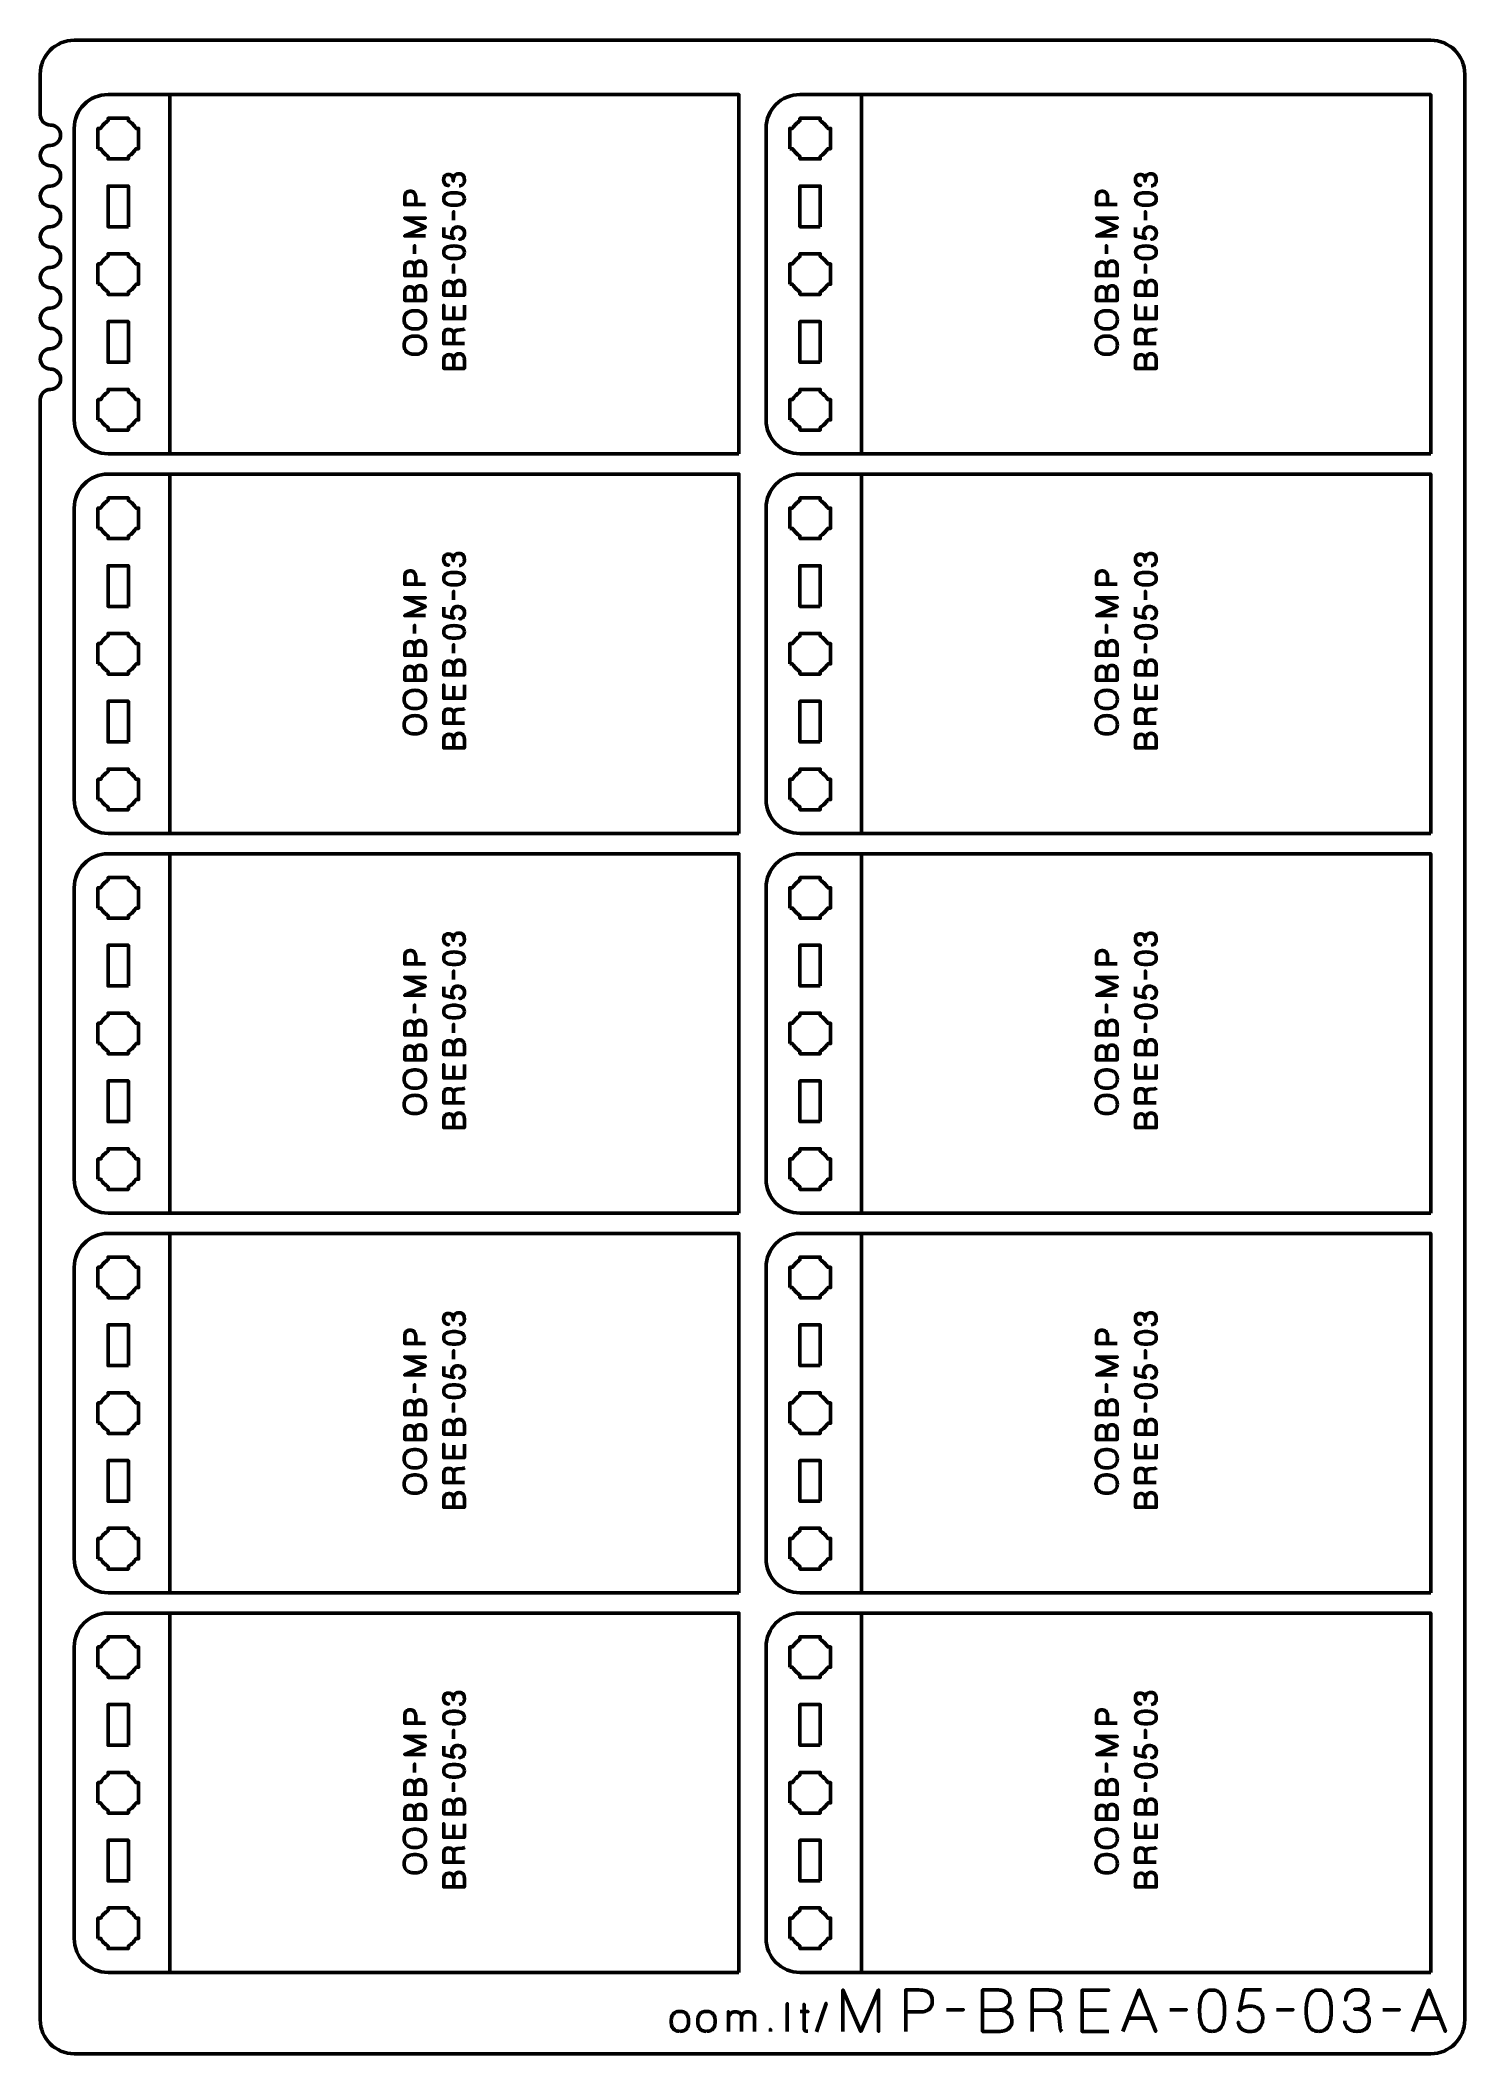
# Model space of a CAD drawing. Header units: centimetres. Extents: x -21 to 0, y -29.7 to 0.
import ezdxf

# ---------------------------------------------------------------- set-up
doc = ezdxf.new("R2010")
doc.units = ezdxf.units.CM
doc.header["$MEASUREMENT"] = 0
doc.layers.add('Layer 1', color=7, linetype='Continuous')

msp = doc.modelspace()

# ---------------------------------------------------------------- linework, layer by layer
at = {"layer": 'Layer 1', "color": 1, "lineweight": 53}
msp.add_open_spline([(-21.00003, -29.19995), (-21.00003, -29.19995), (-21.00003, -5.29992), (-21.00003, -5.29992), (-21.00003, -5.29992), (-21.00003, -5.21709), (-20.93286, -5.14992), (-20.85003, -5.14992), (-20.85003, -5.14992), (-20.7672, -5.14992), (-20.70003, -5.08275), (-20.70003, -4.99992), (-20.70003, -4.99992), (-20.70003, -4.91709), (-20.7672, -4.84992), (-20.85003, -4.84992), (-20.85003, -4.84992), (-20.93286, -4.84992), (-21.00003, -4.78275), (-21.00003, -4.69992), (-21.00003, -4.69992), (-21.00003, -4.61709), (-20.93286, -4.54992), (-20.85003, -4.54992), (-20.85003, -4.54992), (-20.7672, -4.54992), (-20.70003, -4.48275), (-20.70003, -4.39992), (-20.70003, -4.39992), (-20.70003, -4.31709), (-20.7672, -4.24992), (-20.85003, -4.24992), (-20.85003, -4.24992), (-20.93286, -4.24992), (-21.00003, -4.18275), (-21.00003, -4.09992), (-21.00003, -4.09992), (-21.00003, -4.01709), (-20.93286, -3.94992), (-20.85003, -3.94992), (-20.85003, -3.94992), (-20.7672, -3.94992), (-20.70003, -3.88275), (-20.70003, -3.79992), (-20.70003, -3.79992), (-20.70003, -3.71709), (-20.7672, -3.64992), (-20.85003, -3.64992), (-20.85003, -3.64992), (-20.93286, -3.64992), (-21.00003, -3.58275), (-21.00003, -3.49992), (-21.00003, -3.49992), (-21.00003, -3.41709), (-20.93286, -3.34992), (-20.85003, -3.34992), (-20.85003, -3.34992), (-20.7672, -3.34992), (-20.70003, -3.28275), (-20.70003, -3.19992), (-20.70003, -3.19992), (-20.70003, -3.11709), (-20.7672, -3.04992), (-20.85003, -3.04992), (-20.85003, -3.04992), (-20.93286, -3.04992), (-21.00003, -2.98275), (-21.00003, -2.89992), (-21.00003, -2.89992), (-21.00003, -2.81709), (-20.93286, -2.74992), (-20.85003, -2.74992), (-20.85003, -2.74992), (-20.7672, -2.74992), (-20.70003, -2.68275), (-20.70003, -2.59992), (-20.70003, -2.59992), (-20.70003, -2.51709), (-20.7672, -2.44992), (-20.85003, -2.44992), (-20.85003, -2.44992), (-20.93286, -2.44992), (-21.00003, -2.38275), (-21.00003, -2.29992), (-21.00003, -2.29992), (-21.00003, -2.21709), (-20.93286, -2.14992), (-20.85003, -2.14992), (-20.85003, -2.14992), (-20.7672, -2.14992), (-20.70003, -2.08275), (-20.70003, -1.99992), (-20.70003, -1.99992), (-20.70003, -1.91709), (-20.7672, -1.84992), (-20.85003, -1.84992), (-20.85003, -1.84992), (-20.93286, -1.84992), (-21.00003, -1.78275), (-21.00003, -1.69992), (-21.00003, -1.69992), (-21.00003, -1.61709), (-20.93286, -1.54992), (-20.85003, -1.54992), (-20.85003, -1.54992), (-20.7672, -1.54992), (-20.70003, -1.48275), (-20.70003, -1.39992), (-20.70003, -1.39992), (-20.70003, -1.31709), (-20.7672, -1.24992), (-20.85003, -1.24992), (-20.85003, -1.24992), (-20.93286, -1.24992), (-21.00003, -1.18275), (-21.00003, -1.09992), (-21.00003, -1.09992), (-21.00003, -1.09992), (-21.00003, -0.49992), (-21.00003, -0.49992), (-21.00003, -0.49992), (-21.00003, -0.22295), (-20.77694, 0.00004), (-20.49994, 0.00004), (-20.49994, 0.00004), (-20.49994, 0.00004), (-0.50008, 0.00004), (-0.50008, 0.00004), (-0.50008, 0.00004), (-0.22294, 0.00004), (0.00002, -0.22295), (0.00002, -0.49992), (0.00002, -0.49992), (0.00002, -0.49992), (0.00002, -29.19995), (0.00002, -29.19995), (0.00002, -29.19995), (0.00002, -29.47695), (-0.22294, -29.70004), (-0.50008, -29.70004), (-0.50008, -29.70004), (-0.50008, -29.70004), (-20.49994, -29.70004), (-20.49994, -29.70004), (-20.49994, -29.70004), (-20.77694, -29.70004), (-21.00003, -29.47695), (-21.00003, -29.19995)], degree=3, knots=[0, 0, 0, 0, 0.02702703, 0.02702703, 0.02702703, 0.02702703, 0.05405405, 0.05405405, 0.05405405, 0.05405405, 0.08108108, 0.08108108, 0.08108108, 0.08108108, 0.10810811, 0.10810811, 0.10810811, 0.10810811, 0.13513514, 0.13513514, 0.13513514, 0.13513514, 0.16216216, 0.16216216, 0.16216216, 0.16216216, 0.18918919, 0.18918919, 0.18918919, 0.18918919, 0.21621622, 0.21621622, 0.21621622, 0.21621622, 0.24324324, 0.24324324, 0.24324324, 0.24324324, 0.27027027, 0.27027027, 0.27027027, 0.27027027, 0.2972973, 0.2972973, 0.2972973, 0.2972973, 0.32432432, 0.32432432, 0.32432432, 0.32432432, 0.35135135, 0.35135135, 0.35135135, 0.35135135, 0.37837838, 0.37837838, 0.37837838, 0.37837838, 0.40540541, 0.40540541, 0.40540541, 0.40540541, 0.43243243, 0.43243243, 0.43243243, 0.43243243, 0.45945946, 0.45945946, 0.45945946, 0.45945946, 0.48648649, 0.48648649, 0.48648649, 0.48648649, 0.51351351, 0.51351351, 0.51351351, 0.51351351, 0.54054054, 0.54054054, 0.54054054, 0.54054054, 0.56756757, 0.56756757, 0.56756757, 0.56756757, 0.59459459, 0.59459459, 0.59459459, 0.59459459, 0.62162162, 0.62162162, 0.62162162, 0.62162162, 0.64864865, 0.64864865, 0.64864865, 0.64864865, 0.67567568, 0.67567568, 0.67567568, 0.67567568, 0.7027027, 0.7027027, 0.7027027, 0.7027027, 0.72972973, 0.72972973, 0.72972973, 0.72972973, 0.75675676, 0.75675676, 0.75675676, 0.75675676, 0.78378378, 0.78378378, 0.78378378, 0.78378378, 0.81081081, 0.81081081, 0.81081081, 0.81081081, 0.83783784, 0.83783784, 0.83783784, 0.83783784, 0.86486486, 0.86486486, 0.86486486, 0.86486486, 0.89189189, 0.89189189, 0.89189189, 0.89189189, 0.91891892, 0.91891892, 0.91891892, 0.91891892, 0.94594595, 0.94594595, 0.94594595, 0.94594595, 0.97297297, 0.97297297, 0.97297297, 0.97297297, 1, 1, 1, 1], dxfattribs=at)
at = {"layer": 'Layer 1', "color": 3, "lineweight": 53}
for points in [[(-10.70014, -6.10002), (-10.70014, -6.10002), (-20.00004, -6.10002), (-20.00004, -6.10002), (-20.00004, -6.10002), (-20.27704, -6.10002), (-20.50014, -5.87693), (-20.50014, -5.59993), (-20.50014, -5.59993), (-20.50014, -5.59993), (-20.50014, -1.30007), (-20.50014, -1.30007), (-20.50014, -1.30007), (-20.50014, -1.02293), (-20.27704, -0.79997), (-20.00004, -0.79997), (-20.00004, -0.79997), (-20.00004, -0.79997), (-10.70014, -0.79997), (-10.70014, -0.79997), (-10.70014, -0.79997), (-10.69979, -2.56664), (-10.69979, -4.33334), (-10.70014, -6.10002)], [(-0.50014, -6.10002), (-0.50014, -6.10002), (-9.80004, -6.10002), (-9.80004, -6.10002), (-9.80004, -6.10002), (-10.07704, -6.10002), (-10.30014, -5.87693), (-10.30014, -5.59993), (-10.30014, -5.59993), (-10.30014, -5.59993), (-10.30014, -1.30007), (-10.30014, -1.30007), (-10.30014, -1.30007), (-10.30014, -1.02293), (-10.07704, -0.79997), (-9.80004, -0.79997), (-9.80004, -0.79997), (-9.80004, -0.79997), (-0.50014, -0.79997), (-0.50014, -0.79997), (-0.50014, -0.79997), (-0.49979, -2.56664), (-0.49979, -4.33334), (-0.50014, -6.10002)], [(-10.70014, -11.70002), (-10.70014, -11.70002), (-20.00004, -11.70002), (-20.00004, -11.70002), (-20.00004, -11.70002), (-20.27704, -11.70002), (-20.50014, -11.47693), (-20.50014, -11.19993), (-20.50014, -11.19993), (-20.50014, -11.19993), (-20.50014, -6.90007), (-20.50014, -6.90007), (-20.50014, -6.90007), (-20.50014, -6.62293), (-20.27704, -6.39997), (-20.00004, -6.39997), (-20.00004, -6.39997), (-20.00004, -6.39997), (-10.70014, -6.39997), (-10.70014, -6.39997), (-10.70014, -6.39997), (-10.69979, -8.16664), (-10.69979, -9.93334), (-10.70014, -11.70002)], [(-0.50014, -11.70002), (-0.50014, -11.70002), (-9.80004, -11.70002), (-9.80004, -11.70002), (-9.80004, -11.70002), (-10.07704, -11.70002), (-10.30014, -11.47693), (-10.30014, -11.19993), (-10.30014, -11.19993), (-10.30014, -11.19993), (-10.30014, -6.90007), (-10.30014, -6.90007), (-10.30014, -6.90007), (-10.30014, -6.62293), (-10.07704, -6.39997), (-9.80004, -6.39997), (-9.80004, -6.39997), (-9.80004, -6.39997), (-0.50014, -6.39997), (-0.50014, -6.39997), (-0.50014, -6.39997), (-0.49979, -8.16664), (-0.49979, -9.93334), (-0.50014, -11.70002)], [(-10.70014, -17.30002), (-10.70014, -17.30002), (-20.00004, -17.30002), (-20.00004, -17.30002), (-20.00004, -17.30002), (-20.27704, -17.30002), (-20.50014, -17.07693), (-20.50014, -16.79993), (-20.50014, -16.79993), (-20.50014, -16.79993), (-20.50014, -12.50007), (-20.50014, -12.50007), (-20.50014, -12.50007), (-20.50014, -12.22293), (-20.27704, -11.99997), (-20.00004, -11.99997), (-20.00004, -11.99997), (-20.00004, -11.99997), (-10.70014, -11.99997), (-10.70014, -11.99997), (-10.70014, -11.99997), (-10.69979, -13.76664), (-10.69979, -15.53334), (-10.70014, -17.30002)], [(-0.50014, -17.30002), (-0.50014, -17.30002), (-9.80004, -17.30002), (-9.80004, -17.30002), (-9.80004, -17.30002), (-10.07704, -17.30002), (-10.30014, -17.07693), (-10.30014, -16.79993), (-10.30014, -16.79993), (-10.30014, -16.79993), (-10.30014, -12.50007), (-10.30014, -12.50007), (-10.30014, -12.50007), (-10.30014, -12.22293), (-10.07704, -11.99997), (-9.80004, -11.99997), (-9.80004, -11.99997), (-9.80004, -11.99997), (-0.50014, -11.99997), (-0.50014, -11.99997), (-0.50014, -11.99997), (-0.49979, -13.76664), (-0.49979, -15.53334), (-0.50014, -17.30002)], [(-10.70014, -22.90002), (-10.70014, -22.90002), (-20.00004, -22.90002), (-20.00004, -22.90002), (-20.00004, -22.90002), (-20.27704, -22.90002), (-20.50014, -22.67693), (-20.50014, -22.39993), (-20.50014, -22.39993), (-20.50014, -22.39993), (-20.50014, -18.10007), (-20.50014, -18.10007), (-20.50014, -18.10007), (-20.50014, -17.82293), (-20.27704, -17.59997), (-20.00004, -17.59997), (-20.00004, -17.59997), (-20.00004, -17.59997), (-10.70014, -17.59997), (-10.70014, -17.59997), (-10.70014, -17.59997), (-10.69979, -19.36664), (-10.69979, -21.13334), (-10.70014, -22.90002)], [(-0.50014, -22.90002), (-0.50014, -22.90002), (-9.80004, -22.90002), (-9.80004, -22.90002), (-9.80004, -22.90002), (-10.07704, -22.90002), (-10.30014, -22.67693), (-10.30014, -22.39993), (-10.30014, -22.39993), (-10.30014, -22.39993), (-10.30014, -18.10007), (-10.30014, -18.10007), (-10.30014, -18.10007), (-10.30014, -17.82293), (-10.07704, -17.59997), (-9.80004, -17.59997), (-9.80004, -17.59997), (-9.80004, -17.59997), (-0.50014, -17.59997), (-0.50014, -17.59997), (-0.50014, -17.59997), (-0.49979, -19.36664), (-0.49979, -21.13334), (-0.50014, -22.90002)], [(-10.70014, -28.50002), (-10.70014, -28.50002), (-20.00004, -28.50002), (-20.00004, -28.50002), (-20.00004, -28.50002), (-20.27704, -28.50002), (-20.50014, -28.27693), (-20.50014, -27.99993), (-20.50014, -27.99993), (-20.50014, -27.99993), (-20.50014, -23.70007), (-20.50014, -23.70007), (-20.50014, -23.70007), (-20.50014, -23.42293), (-20.27704, -23.19997), (-20.00004, -23.19997), (-20.00004, -23.19997), (-20.00004, -23.19997), (-10.70014, -23.19997), (-10.70014, -23.19997), (-10.70014, -23.19997), (-10.69979, -24.96664), (-10.69979, -26.73334), (-10.70014, -28.50002)], [(-0.50014, -28.50002), (-0.50014, -28.50002), (-9.80004, -28.50002), (-9.80004, -28.50002), (-9.80004, -28.50002), (-10.07704, -28.50002), (-10.30014, -28.27693), (-10.30014, -27.99993), (-10.30014, -27.99993), (-10.30014, -27.99993), (-10.30014, -23.70007), (-10.30014, -23.70007), (-10.30014, -23.70007), (-10.30014, -23.42293), (-10.07704, -23.19997), (-9.80004, -23.19997), (-9.80004, -23.19997), (-9.80004, -23.19997), (-0.50014, -23.19997), (-0.50014, -23.19997), (-0.50014, -23.19997), (-0.49979, -24.96664), (-0.49979, -26.73334), (-0.50014, -28.50002)]]:
    msp.add_open_spline(points, degree=3, knots=[0, 0, 0, 0, 0.16666667, 0.16666667, 0.16666667, 0.16666667, 0.33333333, 0.33333333, 0.33333333, 0.33333333, 0.5, 0.5, 0.5, 0.5, 0.66666667, 0.66666667, 0.66666667, 0.66666667, 0.83333333, 0.83333333, 0.83333333, 0.83333333, 1, 1, 1, 1], dxfattribs=at)
at = {"layer": 'Layer 1', "color": 5, "lineweight": 53}
for points in [[(-19.09109, -6.08513), (-19.09109, -6.08513), (-19.09109, -0.81485), (-19.09109, -0.81485)], [(-8.89109, -6.08513), (-8.89109, -6.08513), (-8.89109, -0.81485), (-8.89109, -0.81485)], [(-19.09109, -11.68513), (-19.09109, -11.68513), (-19.09109, -6.41485), (-19.09109, -6.41485)], [(-8.89109, -11.68513), (-8.89109, -11.68513), (-8.89109, -6.41485), (-8.89109, -6.41485)], [(-19.09109, -17.28513), (-19.09109, -17.28513), (-19.09109, -12.01485), (-19.09109, -12.01485)], [(-8.89109, -17.28513), (-8.89109, -17.28513), (-8.89109, -12.01485), (-8.89109, -12.01485)], [(-19.09109, -22.88513), (-19.09109, -22.88513), (-19.09109, -17.61485), (-19.09109, -17.61485)], [(-8.89109, -22.88513), (-8.89109, -22.88513), (-8.89109, -17.61485), (-8.89109, -17.61485)], [(-19.09109, -28.48513), (-19.09109, -28.48513), (-19.09109, -23.21485), (-19.09109, -23.21485)], [(-8.89109, -28.48513), (-8.89109, -28.48513), (-8.89109, -23.21485), (-8.89109, -23.21485)]]:
    msp.add_open_spline(points, degree=3, dxfattribs=at)
at = {"layer": 'Layer 1', "lineweight": 53}
for points, knots in [([(-20.15005, -1.59996), (-20.15005, -1.59996), (-20.15005, -1.45462), (-20.15005, -1.45462), (-20.15005, -1.45462), (-20.15005, -1.45462), (-20.15011, -1.44998), (-20.15011, -1.44998), (-20.15011, -1.44998), (-20.15011, -1.44998), (-20.15005, -1.44533), (-20.15005, -1.44533), (-20.15005, -1.44533), (-20.15005, -1.44533), (-20.15005, -1.29996), (-20.15005, -1.29996), (-20.15005, -1.29996), (-20.15005, -1.29996), (-20.10996, -1.29996), (-20.10996, -1.29996), (-20.10996, -1.29996), (-20.08361, -1.2544), (-20.0456, -1.21642), (-20.00004, -1.19008), (-20.00004, -1.19008), (-20.00004, -1.19008), (-20.00004, -1.14996), (-20.00004, -1.14996), (-20.00004, -1.14996), (-20.00004, -1.14996), (-19.70004, -1.14996), (-19.70004, -1.14996), (-19.70004, -1.14996), (-19.70004, -1.14996), (-19.70004, -1.19013), (-19.70004, -1.19013), (-19.70004, -1.19013), (-19.65451, -1.21647), (-19.61656, -1.25443), (-19.59023, -1.29996), (-19.59023, -1.29996), (-19.59023, -1.29996), (-19.55004, -1.29996), (-19.55004, -1.29996), (-19.55004, -1.29996), (-19.55004, -1.29996), (-19.55004, -1.59996), (-19.55004, -1.59996), (-19.55004, -1.59996), (-19.55004, -1.59996), (-19.59023, -1.59996), (-19.59023, -1.59996), (-19.59023, -1.59996), (-19.61656, -1.64549), (-19.65451, -1.68346), (-19.70004, -1.70981), (-19.70004, -1.70981), (-19.70004, -1.70981), (-19.70004, -1.74997), (-19.70004, -1.74997), (-19.70004, -1.74997), (-19.70004, -1.74997), (-19.84751, -1.74997), (-19.84751, -1.74997), (-19.84751, -1.74997), (-19.84751, -1.74997), (-19.85011, -1.74999), (-19.85011, -1.74999), (-19.85011, -1.74999), (-19.85011, -1.74999), (-19.85271, -1.74997), (-19.85271, -1.74997), (-19.85271, -1.74997), (-19.85271, -1.74997), (-20.00004, -1.74997), (-20.00004, -1.74997), (-20.00004, -1.74997), (-20.00004, -1.74997), (-20.00004, -1.70986), (-20.00004, -1.70986), (-20.00004, -1.70986), (-20.0456, -1.68351), (-20.08361, -1.64552), (-20.10996, -1.59996), (-20.10996, -1.59996), (-20.10996, -1.59996), (-20.15005, -1.59996), (-20.15005, -1.59996)], [0, 0, 0, 0, 0.04545455, 0.04545455, 0.04545455, 0.04545455, 0.09090909, 0.09090909, 0.09090909, 0.09090909, 0.13636364, 0.13636364, 0.13636364, 0.13636364, 0.18181818, 0.18181818, 0.18181818, 0.18181818, 0.22727273, 0.22727273, 0.22727273, 0.22727273, 0.27272727, 0.27272727, 0.27272727, 0.27272727, 0.31818182, 0.31818182, 0.31818182, 0.31818182, 0.36363636, 0.36363636, 0.36363636, 0.36363636, 0.40909091, 0.40909091, 0.40909091, 0.40909091, 0.45454545, 0.45454545, 0.45454545, 0.45454545, 0.5, 0.5, 0.5, 0.5, 0.54545455, 0.54545455, 0.54545455, 0.54545455, 0.59090909, 0.59090909, 0.59090909, 0.59090909, 0.63636364, 0.63636364, 0.63636364, 0.63636364, 0.68181818, 0.68181818, 0.68181818, 0.68181818, 0.72727273, 0.72727273, 0.72727273, 0.72727273, 0.77272727, 0.77272727, 0.77272727, 0.77272727, 0.81818182, 0.81818182, 0.81818182, 0.81818182, 0.86363636, 0.86363636, 0.86363636, 0.86363636, 0.90909091, 0.90909091, 0.90909091, 0.90909091, 0.95454545, 0.95454545, 0.95454545, 0.95454545, 1, 1, 1, 1]), ([(-9.95005, -1.59996), (-9.95005, -1.59996), (-9.95005, -1.45462), (-9.95005, -1.45462), (-9.95005, -1.45462), (-9.95005, -1.45462), (-9.95011, -1.44998), (-9.95011, -1.44998), (-9.95011, -1.44998), (-9.95011, -1.44998), (-9.95005, -1.44533), (-9.95005, -1.44533), (-9.95005, -1.44533), (-9.95005, -1.44533), (-9.95005, -1.29996), (-9.95005, -1.29996), (-9.95005, -1.29996), (-9.95005, -1.29996), (-9.90996, -1.29996), (-9.90996, -1.29996), (-9.90996, -1.29996), (-9.88361, -1.2544), (-9.8456, -1.21642), (-9.80004, -1.19008), (-9.80004, -1.19008), (-9.80004, -1.19008), (-9.80004, -1.14996), (-9.80004, -1.14996), (-9.80004, -1.14996), (-9.80004, -1.14996), (-9.50004, -1.14996), (-9.50004, -1.14996), (-9.50004, -1.14996), (-9.50004, -1.14996), (-9.50004, -1.19013), (-9.50004, -1.19013), (-9.50004, -1.19013), (-9.45451, -1.21647), (-9.41656, -1.25443), (-9.39023, -1.29996), (-9.39023, -1.29996), (-9.39023, -1.29996), (-9.35004, -1.29996), (-9.35004, -1.29996), (-9.35004, -1.29996), (-9.35004, -1.29996), (-9.35004, -1.59996), (-9.35004, -1.59996), (-9.35004, -1.59996), (-9.35004, -1.59996), (-9.39023, -1.59996), (-9.39023, -1.59996), (-9.39023, -1.59996), (-9.41656, -1.64549), (-9.45451, -1.68346), (-9.50004, -1.70981), (-9.50004, -1.70981), (-9.50004, -1.70981), (-9.50004, -1.74997), (-9.50004, -1.74997), (-9.50004, -1.74997), (-9.50004, -1.74997), (-9.64751, -1.74997), (-9.64751, -1.74997), (-9.64751, -1.74997), (-9.64751, -1.74997), (-9.65011, -1.74999), (-9.65011, -1.74999), (-9.65011, -1.74999), (-9.65011, -1.74999), (-9.65271, -1.74997), (-9.65271, -1.74997), (-9.65271, -1.74997), (-9.65271, -1.74997), (-9.80004, -1.74997), (-9.80004, -1.74997), (-9.80004, -1.74997), (-9.80004, -1.74997), (-9.80004, -1.70986), (-9.80004, -1.70986), (-9.80004, -1.70986), (-9.8456, -1.68351), (-9.88361, -1.64552), (-9.90996, -1.59996), (-9.90996, -1.59996), (-9.90996, -1.59996), (-9.95005, -1.59996), (-9.95005, -1.59996)], [0, 0, 0, 0, 0.04545455, 0.04545455, 0.04545455, 0.04545455, 0.09090909, 0.09090909, 0.09090909, 0.09090909, 0.13636364, 0.13636364, 0.13636364, 0.13636364, 0.18181818, 0.18181818, 0.18181818, 0.18181818, 0.22727273, 0.22727273, 0.22727273, 0.22727273, 0.27272727, 0.27272727, 0.27272727, 0.27272727, 0.31818182, 0.31818182, 0.31818182, 0.31818182, 0.36363636, 0.36363636, 0.36363636, 0.36363636, 0.40909091, 0.40909091, 0.40909091, 0.40909091, 0.45454545, 0.45454545, 0.45454545, 0.45454545, 0.5, 0.5, 0.5, 0.5, 0.54545455, 0.54545455, 0.54545455, 0.54545455, 0.59090909, 0.59090909, 0.59090909, 0.59090909, 0.63636364, 0.63636364, 0.63636364, 0.63636364, 0.68181818, 0.68181818, 0.68181818, 0.68181818, 0.72727273, 0.72727273, 0.72727273, 0.72727273, 0.77272727, 0.77272727, 0.77272727, 0.77272727, 0.81818182, 0.81818182, 0.81818182, 0.81818182, 0.86363636, 0.86363636, 0.86363636, 0.86363636, 0.90909091, 0.90909091, 0.90909091, 0.90909091, 0.95454545, 0.95454545, 0.95454545, 0.95454545, 1, 1, 1, 1]), ([(-19.70004, -2.75), (-19.70004, -2.75), (-20.00004, -2.75), (-20.00004, -2.75), (-20.00004, -2.75), (-20.00004, -2.75), (-20.00004, -2.15), (-20.00004, -2.15), (-20.00004, -2.15), (-20.00004, -2.15), (-19.70004, -2.15), (-19.70004, -2.15), (-19.70004, -2.15), (-19.70004, -2.15), (-19.70004, -2.75), (-19.70004, -2.75)], [0, 0, 0, 0, 0.25, 0.25, 0.25, 0.25, 0.5, 0.5, 0.5, 0.5, 0.75, 0.75, 0.75, 0.75, 1, 1, 1, 1]), ([(-9.50004, -2.75), (-9.50004, -2.75), (-9.80004, -2.75), (-9.80004, -2.75), (-9.80004, -2.75), (-9.80004, -2.75), (-9.80004, -2.15), (-9.80004, -2.15), (-9.80004, -2.15), (-9.80004, -2.15), (-9.50004, -2.15), (-9.50004, -2.15), (-9.50004, -2.15), (-9.50004, -2.15), (-9.50004, -2.75), (-9.50004, -2.75)], [0, 0, 0, 0, 0.25, 0.25, 0.25, 0.25, 0.5, 0.5, 0.5, 0.5, 0.75, 0.75, 0.75, 0.75, 1, 1, 1, 1]), ([(-20.15005, -3.59996), (-20.15005, -3.59996), (-20.15005, -3.45462), (-20.15005, -3.45462), (-20.15005, -3.45462), (-20.15005, -3.45462), (-20.15011, -3.44998), (-20.15011, -3.44998), (-20.15011, -3.44998), (-20.15011, -3.44998), (-20.15005, -3.44533), (-20.15005, -3.44533), (-20.15005, -3.44533), (-20.15005, -3.44533), (-20.15005, -3.29996), (-20.15005, -3.29996), (-20.15005, -3.29996), (-20.15005, -3.29996), (-20.10996, -3.29996), (-20.10996, -3.29996), (-20.10996, -3.29996), (-20.08361, -3.2544), (-20.0456, -3.21642), (-20.00004, -3.19008), (-20.00004, -3.19008), (-20.00004, -3.19008), (-20.00004, -3.14996), (-20.00004, -3.14996), (-20.00004, -3.14996), (-20.00004, -3.14996), (-19.70004, -3.14996), (-19.70004, -3.14996), (-19.70004, -3.14996), (-19.70004, -3.14996), (-19.70004, -3.19013), (-19.70004, -3.19013), (-19.70004, -3.19013), (-19.65451, -3.21647), (-19.61656, -3.25443), (-19.59023, -3.29996), (-19.59023, -3.29996), (-19.59023, -3.29996), (-19.55004, -3.29996), (-19.55004, -3.29996), (-19.55004, -3.29996), (-19.55004, -3.29996), (-19.55004, -3.59996), (-19.55004, -3.59996), (-19.55004, -3.59996), (-19.55004, -3.59996), (-19.59023, -3.59996), (-19.59023, -3.59996), (-19.59023, -3.59996), (-19.61656, -3.64549), (-19.65451, -3.68346), (-19.70004, -3.70981), (-19.70004, -3.70981), (-19.70004, -3.70981), (-19.70004, -3.74997), (-19.70004, -3.74997), (-19.70004, -3.74997), (-19.70004, -3.74997), (-19.84751, -3.74997), (-19.84751, -3.74997), (-19.84751, -3.74997), (-19.84751, -3.74997), (-19.85011, -3.74999), (-19.85011, -3.74999), (-19.85011, -3.74999), (-19.85011, -3.74999), (-19.85271, -3.74997), (-19.85271, -3.74997), (-19.85271, -3.74997), (-19.85271, -3.74997), (-20.00004, -3.74997), (-20.00004, -3.74997), (-20.00004, -3.74997), (-20.00004, -3.74997), (-20.00004, -3.70986), (-20.00004, -3.70986), (-20.00004, -3.70986), (-20.0456, -3.68351), (-20.08361, -3.64552), (-20.10996, -3.59996), (-20.10996, -3.59996), (-20.10996, -3.59996), (-20.15005, -3.59996), (-20.15005, -3.59996)], [0, 0, 0, 0, 0.04545455, 0.04545455, 0.04545455, 0.04545455, 0.09090909, 0.09090909, 0.09090909, 0.09090909, 0.13636364, 0.13636364, 0.13636364, 0.13636364, 0.18181818, 0.18181818, 0.18181818, 0.18181818, 0.22727273, 0.22727273, 0.22727273, 0.22727273, 0.27272727, 0.27272727, 0.27272727, 0.27272727, 0.31818182, 0.31818182, 0.31818182, 0.31818182, 0.36363636, 0.36363636, 0.36363636, 0.36363636, 0.40909091, 0.40909091, 0.40909091, 0.40909091, 0.45454545, 0.45454545, 0.45454545, 0.45454545, 0.5, 0.5, 0.5, 0.5, 0.54545455, 0.54545455, 0.54545455, 0.54545455, 0.59090909, 0.59090909, 0.59090909, 0.59090909, 0.63636364, 0.63636364, 0.63636364, 0.63636364, 0.68181818, 0.68181818, 0.68181818, 0.68181818, 0.72727273, 0.72727273, 0.72727273, 0.72727273, 0.77272727, 0.77272727, 0.77272727, 0.77272727, 0.81818182, 0.81818182, 0.81818182, 0.81818182, 0.86363636, 0.86363636, 0.86363636, 0.86363636, 0.90909091, 0.90909091, 0.90909091, 0.90909091, 0.95454545, 0.95454545, 0.95454545, 0.95454545, 1, 1, 1, 1]), ([(-9.95005, -3.59996), (-9.95005, -3.59996), (-9.95005, -3.45462), (-9.95005, -3.45462), (-9.95005, -3.45462), (-9.95005, -3.45462), (-9.95011, -3.44998), (-9.95011, -3.44998), (-9.95011, -3.44998), (-9.95011, -3.44998), (-9.95005, -3.44533), (-9.95005, -3.44533), (-9.95005, -3.44533), (-9.95005, -3.44533), (-9.95005, -3.29996), (-9.95005, -3.29996), (-9.95005, -3.29996), (-9.95005, -3.29996), (-9.90996, -3.29996), (-9.90996, -3.29996), (-9.90996, -3.29996), (-9.88361, -3.2544), (-9.8456, -3.21642), (-9.80004, -3.19008), (-9.80004, -3.19008), (-9.80004, -3.19008), (-9.80004, -3.14996), (-9.80004, -3.14996), (-9.80004, -3.14996), (-9.80004, -3.14996), (-9.50004, -3.14996), (-9.50004, -3.14996), (-9.50004, -3.14996), (-9.50004, -3.14996), (-9.50004, -3.19013), (-9.50004, -3.19013), (-9.50004, -3.19013), (-9.45451, -3.21647), (-9.41656, -3.25443), (-9.39023, -3.29996), (-9.39023, -3.29996), (-9.39023, -3.29996), (-9.35004, -3.29996), (-9.35004, -3.29996), (-9.35004, -3.29996), (-9.35004, -3.29996), (-9.35004, -3.59996), (-9.35004, -3.59996), (-9.35004, -3.59996), (-9.35004, -3.59996), (-9.39023, -3.59996), (-9.39023, -3.59996), (-9.39023, -3.59996), (-9.41656, -3.64549), (-9.45451, -3.68346), (-9.50004, -3.70981), (-9.50004, -3.70981), (-9.50004, -3.70981), (-9.50004, -3.74997), (-9.50004, -3.74997), (-9.50004, -3.74997), (-9.50004, -3.74997), (-9.64751, -3.74997), (-9.64751, -3.74997), (-9.64751, -3.74997), (-9.64751, -3.74997), (-9.65011, -3.74999), (-9.65011, -3.74999), (-9.65011, -3.74999), (-9.65011, -3.74999), (-9.65271, -3.74997), (-9.65271, -3.74997), (-9.65271, -3.74997), (-9.65271, -3.74997), (-9.80004, -3.74997), (-9.80004, -3.74997), (-9.80004, -3.74997), (-9.80004, -3.74997), (-9.80004, -3.70986), (-9.80004, -3.70986), (-9.80004, -3.70986), (-9.8456, -3.68351), (-9.88361, -3.64552), (-9.90996, -3.59996), (-9.90996, -3.59996), (-9.90996, -3.59996), (-9.95005, -3.59996), (-9.95005, -3.59996)], [0, 0, 0, 0, 0.04545455, 0.04545455, 0.04545455, 0.04545455, 0.09090909, 0.09090909, 0.09090909, 0.09090909, 0.13636364, 0.13636364, 0.13636364, 0.13636364, 0.18181818, 0.18181818, 0.18181818, 0.18181818, 0.22727273, 0.22727273, 0.22727273, 0.22727273, 0.27272727, 0.27272727, 0.27272727, 0.27272727, 0.31818182, 0.31818182, 0.31818182, 0.31818182, 0.36363636, 0.36363636, 0.36363636, 0.36363636, 0.40909091, 0.40909091, 0.40909091, 0.40909091, 0.45454545, 0.45454545, 0.45454545, 0.45454545, 0.5, 0.5, 0.5, 0.5, 0.54545455, 0.54545455, 0.54545455, 0.54545455, 0.59090909, 0.59090909, 0.59090909, 0.59090909, 0.63636364, 0.63636364, 0.63636364, 0.63636364, 0.68181818, 0.68181818, 0.68181818, 0.68181818, 0.72727273, 0.72727273, 0.72727273, 0.72727273, 0.77272727, 0.77272727, 0.77272727, 0.77272727, 0.81818182, 0.81818182, 0.81818182, 0.81818182, 0.86363636, 0.86363636, 0.86363636, 0.86363636, 0.90909091, 0.90909091, 0.90909091, 0.90909091, 0.95454545, 0.95454545, 0.95454545, 0.95454545, 1, 1, 1, 1]), ([(-19.70004, -4.74997), (-19.70004, -4.74997), (-20.00004, -4.74997), (-20.00004, -4.74997), (-20.00004, -4.74997), (-20.00004, -4.74997), (-20.00004, -4.14996), (-20.00004, -4.14996), (-20.00004, -4.14996), (-20.00004, -4.14996), (-19.70004, -4.14996), (-19.70004, -4.14996), (-19.70004, -4.14996), (-19.70004, -4.14996), (-19.70004, -4.74997), (-19.70004, -4.74997)], [0, 0, 0, 0, 0.25, 0.25, 0.25, 0.25, 0.5, 0.5, 0.5, 0.5, 0.75, 0.75, 0.75, 0.75, 1, 1, 1, 1]), ([(-9.50004, -4.74997), (-9.50004, -4.74997), (-9.80004, -4.74997), (-9.80004, -4.74997), (-9.80004, -4.74997), (-9.80004, -4.74997), (-9.80004, -4.14996), (-9.80004, -4.14996), (-9.80004, -4.14996), (-9.80004, -4.14996), (-9.50004, -4.14996), (-9.50004, -4.14996), (-9.50004, -4.14996), (-9.50004, -4.14996), (-9.50004, -4.74997), (-9.50004, -4.74997)], [0, 0, 0, 0, 0.25, 0.25, 0.25, 0.25, 0.5, 0.5, 0.5, 0.5, 0.75, 0.75, 0.75, 0.75, 1, 1, 1, 1]), ([(-20.15005, -5.59996), (-20.15005, -5.59996), (-20.15005, -5.45462), (-20.15005, -5.45462), (-20.15005, -5.45462), (-20.15005, -5.45462), (-20.15011, -5.44998), (-20.15011, -5.44998), (-20.15011, -5.44998), (-20.15011, -5.44998), (-20.15005, -5.44533), (-20.15005, -5.44533), (-20.15005, -5.44533), (-20.15005, -5.44533), (-20.15005, -5.29996), (-20.15005, -5.29996), (-20.15005, -5.29996), (-20.15005, -5.29996), (-20.10996, -5.29996), (-20.10996, -5.29996), (-20.10996, -5.29996), (-20.08361, -5.2544), (-20.0456, -5.21642), (-20.00004, -5.19008), (-20.00004, -5.19008), (-20.00004, -5.19008), (-20.00004, -5.14996), (-20.00004, -5.14996), (-20.00004, -5.14996), (-20.00004, -5.14996), (-19.70004, -5.14996), (-19.70004, -5.14996), (-19.70004, -5.14996), (-19.70004, -5.14996), (-19.70004, -5.19013), (-19.70004, -5.19013), (-19.70004, -5.19013), (-19.65451, -5.21647), (-19.61656, -5.25443), (-19.59023, -5.29996), (-19.59023, -5.29996), (-19.59023, -5.29996), (-19.55004, -5.29996), (-19.55004, -5.29996), (-19.55004, -5.29996), (-19.55004, -5.29996), (-19.55004, -5.59996), (-19.55004, -5.59996), (-19.55004, -5.59996), (-19.55004, -5.59996), (-19.59023, -5.59996), (-19.59023, -5.59996), (-19.59023, -5.59996), (-19.61656, -5.64549), (-19.65451, -5.68346), (-19.70004, -5.70981), (-19.70004, -5.70981), (-19.70004, -5.70981), (-19.70004, -5.74997), (-19.70004, -5.74997), (-19.70004, -5.74997), (-19.70004, -5.74997), (-19.84751, -5.74997), (-19.84751, -5.74997), (-19.84751, -5.74997), (-19.84751, -5.74997), (-19.85011, -5.74999), (-19.85011, -5.74999), (-19.85011, -5.74999), (-19.85011, -5.74999), (-19.85271, -5.74997), (-19.85271, -5.74997), (-19.85271, -5.74997), (-19.85271, -5.74997), (-20.00004, -5.74997), (-20.00004, -5.74997), (-20.00004, -5.74997), (-20.00004, -5.74997), (-20.00004, -5.70986), (-20.00004, -5.70986), (-20.00004, -5.70986), (-20.0456, -5.68351), (-20.08361, -5.64552), (-20.10996, -5.59996), (-20.10996, -5.59996), (-20.10996, -5.59996), (-20.15005, -5.59996), (-20.15005, -5.59996)], [0, 0, 0, 0, 0.04545455, 0.04545455, 0.04545455, 0.04545455, 0.09090909, 0.09090909, 0.09090909, 0.09090909, 0.13636364, 0.13636364, 0.13636364, 0.13636364, 0.18181818, 0.18181818, 0.18181818, 0.18181818, 0.22727273, 0.22727273, 0.22727273, 0.22727273, 0.27272727, 0.27272727, 0.27272727, 0.27272727, 0.31818182, 0.31818182, 0.31818182, 0.31818182, 0.36363636, 0.36363636, 0.36363636, 0.36363636, 0.40909091, 0.40909091, 0.40909091, 0.40909091, 0.45454545, 0.45454545, 0.45454545, 0.45454545, 0.5, 0.5, 0.5, 0.5, 0.54545455, 0.54545455, 0.54545455, 0.54545455, 0.59090909, 0.59090909, 0.59090909, 0.59090909, 0.63636364, 0.63636364, 0.63636364, 0.63636364, 0.68181818, 0.68181818, 0.68181818, 0.68181818, 0.72727273, 0.72727273, 0.72727273, 0.72727273, 0.77272727, 0.77272727, 0.77272727, 0.77272727, 0.81818182, 0.81818182, 0.81818182, 0.81818182, 0.86363636, 0.86363636, 0.86363636, 0.86363636, 0.90909091, 0.90909091, 0.90909091, 0.90909091, 0.95454545, 0.95454545, 0.95454545, 0.95454545, 1, 1, 1, 1]), ([(-9.95005, -5.59996), (-9.95005, -5.59996), (-9.95005, -5.45462), (-9.95005, -5.45462), (-9.95005, -5.45462), (-9.95005, -5.45462), (-9.95011, -5.44998), (-9.95011, -5.44998), (-9.95011, -5.44998), (-9.95011, -5.44998), (-9.95005, -5.44533), (-9.95005, -5.44533), (-9.95005, -5.44533), (-9.95005, -5.44533), (-9.95005, -5.29996), (-9.95005, -5.29996), (-9.95005, -5.29996), (-9.95005, -5.29996), (-9.90996, -5.29996), (-9.90996, -5.29996), (-9.90996, -5.29996), (-9.88361, -5.2544), (-9.8456, -5.21642), (-9.80004, -5.19008), (-9.80004, -5.19008), (-9.80004, -5.19008), (-9.80004, -5.14996), (-9.80004, -5.14996), (-9.80004, -5.14996), (-9.80004, -5.14996), (-9.50004, -5.14996), (-9.50004, -5.14996), (-9.50004, -5.14996), (-9.50004, -5.14996), (-9.50004, -5.19013), (-9.50004, -5.19013), (-9.50004, -5.19013), (-9.45451, -5.21647), (-9.41656, -5.25443), (-9.39023, -5.29996), (-9.39023, -5.29996), (-9.39023, -5.29996), (-9.35004, -5.29996), (-9.35004, -5.29996), (-9.35004, -5.29996), (-9.35004, -5.29996), (-9.35004, -5.59996), (-9.35004, -5.59996), (-9.35004, -5.59996), (-9.35004, -5.59996), (-9.39023, -5.59996), (-9.39023, -5.59996), (-9.39023, -5.59996), (-9.41656, -5.64549), (-9.45451, -5.68346), (-9.50004, -5.70981), (-9.50004, -5.70981), (-9.50004, -5.70981), (-9.50004, -5.74997), (-9.50004, -5.74997), (-9.50004, -5.74997), (-9.50004, -5.74997), (-9.64751, -5.74997), (-9.64751, -5.74997), (-9.64751, -5.74997), (-9.64751, -5.74997), (-9.65011, -5.74999), (-9.65011, -5.74999), (-9.65011, -5.74999), (-9.65011, -5.74999), (-9.65271, -5.74997), (-9.65271, -5.74997), (-9.65271, -5.74997), (-9.65271, -5.74997), (-9.80004, -5.74997), (-9.80004, -5.74997), (-9.80004, -5.74997), (-9.80004, -5.74997), (-9.80004, -5.70986), (-9.80004, -5.70986), (-9.80004, -5.70986), (-9.8456, -5.68351), (-9.88361, -5.64552), (-9.90996, -5.59996), (-9.90996, -5.59996), (-9.90996, -5.59996), (-9.95005, -5.59996), (-9.95005, -5.59996)], [0, 0, 0, 0, 0.04545455, 0.04545455, 0.04545455, 0.04545455, 0.09090909, 0.09090909, 0.09090909, 0.09090909, 0.13636364, 0.13636364, 0.13636364, 0.13636364, 0.18181818, 0.18181818, 0.18181818, 0.18181818, 0.22727273, 0.22727273, 0.22727273, 0.22727273, 0.27272727, 0.27272727, 0.27272727, 0.27272727, 0.31818182, 0.31818182, 0.31818182, 0.31818182, 0.36363636, 0.36363636, 0.36363636, 0.36363636, 0.40909091, 0.40909091, 0.40909091, 0.40909091, 0.45454545, 0.45454545, 0.45454545, 0.45454545, 0.5, 0.5, 0.5, 0.5, 0.54545455, 0.54545455, 0.54545455, 0.54545455, 0.59090909, 0.59090909, 0.59090909, 0.59090909, 0.63636364, 0.63636364, 0.63636364, 0.63636364, 0.68181818, 0.68181818, 0.68181818, 0.68181818, 0.72727273, 0.72727273, 0.72727273, 0.72727273, 0.77272727, 0.77272727, 0.77272727, 0.77272727, 0.81818182, 0.81818182, 0.81818182, 0.81818182, 0.86363636, 0.86363636, 0.86363636, 0.86363636, 0.90909091, 0.90909091, 0.90909091, 0.90909091, 0.95454545, 0.95454545, 0.95454545, 0.95454545, 1, 1, 1, 1]), ([(-20.15005, -7.19996), (-20.15005, -7.19996), (-20.15005, -7.05462), (-20.15005, -7.05462), (-20.15005, -7.05462), (-20.15005, -7.05462), (-20.15011, -7.04998), (-20.15011, -7.04998), (-20.15011, -7.04998), (-20.15011, -7.04998), (-20.15005, -7.04533), (-20.15005, -7.04533), (-20.15005, -7.04533), (-20.15005, -7.04533), (-20.15005, -6.89996), (-20.15005, -6.89996), (-20.15005, -6.89996), (-20.15005, -6.89996), (-20.10996, -6.89996), (-20.10996, -6.89996), (-20.10996, -6.89996), (-20.08361, -6.8544), (-20.0456, -6.81642), (-20.00004, -6.79008), (-20.00004, -6.79008), (-20.00004, -6.79008), (-20.00004, -6.74996), (-20.00004, -6.74996), (-20.00004, -6.74996), (-20.00004, -6.74996), (-19.70004, -6.74996), (-19.70004, -6.74996), (-19.70004, -6.74996), (-19.70004, -6.74996), (-19.70004, -6.79013), (-19.70004, -6.79013), (-19.70004, -6.79013), (-19.65451, -6.81647), (-19.61656, -6.85443), (-19.59023, -6.89996), (-19.59023, -6.89996), (-19.59023, -6.89996), (-19.55004, -6.89996), (-19.55004, -6.89996), (-19.55004, -6.89996), (-19.55004, -6.89996), (-19.55004, -7.19996), (-19.55004, -7.19996), (-19.55004, -7.19996), (-19.55004, -7.19996), (-19.59023, -7.19996), (-19.59023, -7.19996), (-19.59023, -7.19996), (-19.61656, -7.24549), (-19.65451, -7.28346), (-19.70004, -7.30981), (-19.70004, -7.30981), (-19.70004, -7.30981), (-19.70004, -7.34997), (-19.70004, -7.34997), (-19.70004, -7.34997), (-19.70004, -7.34997), (-19.84751, -7.34997), (-19.84751, -7.34997), (-19.84751, -7.34997), (-19.84751, -7.34997), (-19.85011, -7.34999), (-19.85011, -7.34999), (-19.85011, -7.34999), (-19.85011, -7.34999), (-19.85271, -7.34997), (-19.85271, -7.34997), (-19.85271, -7.34997), (-19.85271, -7.34997), (-20.00004, -7.34997), (-20.00004, -7.34997), (-20.00004, -7.34997), (-20.00004, -7.34997), (-20.00004, -7.30986), (-20.00004, -7.30986), (-20.00004, -7.30986), (-20.0456, -7.28351), (-20.08361, -7.24552), (-20.10996, -7.19996), (-20.10996, -7.19996), (-20.10996, -7.19996), (-20.15005, -7.19996), (-20.15005, -7.19996)], [0, 0, 0, 0, 0.04545455, 0.04545455, 0.04545455, 0.04545455, 0.09090909, 0.09090909, 0.09090909, 0.09090909, 0.13636364, 0.13636364, 0.13636364, 0.13636364, 0.18181818, 0.18181818, 0.18181818, 0.18181818, 0.22727273, 0.22727273, 0.22727273, 0.22727273, 0.27272727, 0.27272727, 0.27272727, 0.27272727, 0.31818182, 0.31818182, 0.31818182, 0.31818182, 0.36363636, 0.36363636, 0.36363636, 0.36363636, 0.40909091, 0.40909091, 0.40909091, 0.40909091, 0.45454545, 0.45454545, 0.45454545, 0.45454545, 0.5, 0.5, 0.5, 0.5, 0.54545455, 0.54545455, 0.54545455, 0.54545455, 0.59090909, 0.59090909, 0.59090909, 0.59090909, 0.63636364, 0.63636364, 0.63636364, 0.63636364, 0.68181818, 0.68181818, 0.68181818, 0.68181818, 0.72727273, 0.72727273, 0.72727273, 0.72727273, 0.77272727, 0.77272727, 0.77272727, 0.77272727, 0.81818182, 0.81818182, 0.81818182, 0.81818182, 0.86363636, 0.86363636, 0.86363636, 0.86363636, 0.90909091, 0.90909091, 0.90909091, 0.90909091, 0.95454545, 0.95454545, 0.95454545, 0.95454545, 1, 1, 1, 1]), ([(-9.95005, -7.19996), (-9.95005, -7.19996), (-9.95005, -7.05462), (-9.95005, -7.05462), (-9.95005, -7.05462), (-9.95005, -7.05462), (-9.95011, -7.04998), (-9.95011, -7.04998), (-9.95011, -7.04998), (-9.95011, -7.04998), (-9.95005, -7.04533), (-9.95005, -7.04533), (-9.95005, -7.04533), (-9.95005, -7.04533), (-9.95005, -6.89996), (-9.95005, -6.89996), (-9.95005, -6.89996), (-9.95005, -6.89996), (-9.90996, -6.89996), (-9.90996, -6.89996), (-9.90996, -6.89996), (-9.88361, -6.8544), (-9.8456, -6.81642), (-9.80004, -6.79008), (-9.80004, -6.79008), (-9.80004, -6.79008), (-9.80004, -6.74996), (-9.80004, -6.74996), (-9.80004, -6.74996), (-9.80004, -6.74996), (-9.50004, -6.74996), (-9.50004, -6.74996), (-9.50004, -6.74996), (-9.50004, -6.74996), (-9.50004, -6.79013), (-9.50004, -6.79013), (-9.50004, -6.79013), (-9.45451, -6.81647), (-9.41656, -6.85443), (-9.39023, -6.89996), (-9.39023, -6.89996), (-9.39023, -6.89996), (-9.35004, -6.89996), (-9.35004, -6.89996), (-9.35004, -6.89996), (-9.35004, -6.89996), (-9.35004, -7.19996), (-9.35004, -7.19996), (-9.35004, -7.19996), (-9.35004, -7.19996), (-9.39023, -7.19996), (-9.39023, -7.19996), (-9.39023, -7.19996), (-9.41656, -7.24549), (-9.45451, -7.28346), (-9.50004, -7.30981), (-9.50004, -7.30981), (-9.50004, -7.30981), (-9.50004, -7.34997), (-9.50004, -7.34997), (-9.50004, -7.34997), (-9.50004, -7.34997), (-9.64751, -7.34997), (-9.64751, -7.34997), (-9.64751, -7.34997), (-9.64751, -7.34997), (-9.65011, -7.34999), (-9.65011, -7.34999), (-9.65011, -7.34999), (-9.65011, -7.34999), (-9.65271, -7.34997), (-9.65271, -7.34997), (-9.65271, -7.34997), (-9.65271, -7.34997), (-9.80004, -7.34997), (-9.80004, -7.34997), (-9.80004, -7.34997), (-9.80004, -7.34997), (-9.80004, -7.30986), (-9.80004, -7.30986), (-9.80004, -7.30986), (-9.8456, -7.28351), (-9.88361, -7.24552), (-9.90996, -7.19996), (-9.90996, -7.19996), (-9.90996, -7.19996), (-9.95005, -7.19996), (-9.95005, -7.19996)], [0, 0, 0, 0, 0.04545455, 0.04545455, 0.04545455, 0.04545455, 0.09090909, 0.09090909, 0.09090909, 0.09090909, 0.13636364, 0.13636364, 0.13636364, 0.13636364, 0.18181818, 0.18181818, 0.18181818, 0.18181818, 0.22727273, 0.22727273, 0.22727273, 0.22727273, 0.27272727, 0.27272727, 0.27272727, 0.27272727, 0.31818182, 0.31818182, 0.31818182, 0.31818182, 0.36363636, 0.36363636, 0.36363636, 0.36363636, 0.40909091, 0.40909091, 0.40909091, 0.40909091, 0.45454545, 0.45454545, 0.45454545, 0.45454545, 0.5, 0.5, 0.5, 0.5, 0.54545455, 0.54545455, 0.54545455, 0.54545455, 0.59090909, 0.59090909, 0.59090909, 0.59090909, 0.63636364, 0.63636364, 0.63636364, 0.63636364, 0.68181818, 0.68181818, 0.68181818, 0.68181818, 0.72727273, 0.72727273, 0.72727273, 0.72727273, 0.77272727, 0.77272727, 0.77272727, 0.77272727, 0.81818182, 0.81818182, 0.81818182, 0.81818182, 0.86363636, 0.86363636, 0.86363636, 0.86363636, 0.90909091, 0.90909091, 0.90909091, 0.90909091, 0.95454545, 0.95454545, 0.95454545, 0.95454545, 1, 1, 1, 1]), ([(-19.70004, -8.35), (-19.70004, -8.35), (-20.00004, -8.35), (-20.00004, -8.35), (-20.00004, -8.35), (-20.00004, -8.35), (-20.00004, -7.75), (-20.00004, -7.75), (-20.00004, -7.75), (-20.00004, -7.75), (-19.70004, -7.75), (-19.70004, -7.75), (-19.70004, -7.75), (-19.70004, -7.75), (-19.70004, -8.35), (-19.70004, -8.35)], [0, 0, 0, 0, 0.25, 0.25, 0.25, 0.25, 0.5, 0.5, 0.5, 0.5, 0.75, 0.75, 0.75, 0.75, 1, 1, 1, 1]), ([(-9.50004, -8.35), (-9.50004, -8.35), (-9.80004, -8.35), (-9.80004, -8.35), (-9.80004, -8.35), (-9.80004, -8.35), (-9.80004, -7.75), (-9.80004, -7.75), (-9.80004, -7.75), (-9.80004, -7.75), (-9.50004, -7.75), (-9.50004, -7.75), (-9.50004, -7.75), (-9.50004, -7.75), (-9.50004, -8.35), (-9.50004, -8.35)], [0, 0, 0, 0, 0.25, 0.25, 0.25, 0.25, 0.5, 0.5, 0.5, 0.5, 0.75, 0.75, 0.75, 0.75, 1, 1, 1, 1]), ([(-20.15005, -9.19996), (-20.15005, -9.19996), (-20.15005, -9.05462), (-20.15005, -9.05462), (-20.15005, -9.05462), (-20.15005, -9.05462), (-20.15011, -9.04998), (-20.15011, -9.04998), (-20.15011, -9.04998), (-20.15011, -9.04998), (-20.15005, -9.04533), (-20.15005, -9.04533), (-20.15005, -9.04533), (-20.15005, -9.04533), (-20.15005, -8.89996), (-20.15005, -8.89996), (-20.15005, -8.89996), (-20.15005, -8.89996), (-20.10996, -8.89996), (-20.10996, -8.89996), (-20.10996, -8.89996), (-20.08361, -8.8544), (-20.0456, -8.81642), (-20.00004, -8.79008), (-20.00004, -8.79008), (-20.00004, -8.79008), (-20.00004, -8.74996), (-20.00004, -8.74996), (-20.00004, -8.74996), (-20.00004, -8.74996), (-19.70004, -8.74996), (-19.70004, -8.74996), (-19.70004, -8.74996), (-19.70004, -8.74996), (-19.70004, -8.79013), (-19.70004, -8.79013), (-19.70004, -8.79013), (-19.65451, -8.81647), (-19.61656, -8.85443), (-19.59023, -8.89996), (-19.59023, -8.89996), (-19.59023, -8.89996), (-19.55004, -8.89996), (-19.55004, -8.89996), (-19.55004, -8.89996), (-19.55004, -8.89996), (-19.55004, -9.19996), (-19.55004, -9.19996), (-19.55004, -9.19996), (-19.55004, -9.19996), (-19.59023, -9.19996), (-19.59023, -9.19996), (-19.59023, -9.19996), (-19.61656, -9.24549), (-19.65451, -9.28346), (-19.70004, -9.30981), (-19.70004, -9.30981), (-19.70004, -9.30981), (-19.70004, -9.34997), (-19.70004, -9.34997), (-19.70004, -9.34997), (-19.70004, -9.34997), (-19.84751, -9.34997), (-19.84751, -9.34997), (-19.84751, -9.34997), (-19.84751, -9.34997), (-19.85011, -9.34999), (-19.85011, -9.34999), (-19.85011, -9.34999), (-19.85011, -9.34999), (-19.85271, -9.34997), (-19.85271, -9.34997), (-19.85271, -9.34997), (-19.85271, -9.34997), (-20.00004, -9.34997), (-20.00004, -9.34997), (-20.00004, -9.34997), (-20.00004, -9.34997), (-20.00004, -9.30986), (-20.00004, -9.30986), (-20.00004, -9.30986), (-20.0456, -9.28351), (-20.08361, -9.24552), (-20.10996, -9.19996), (-20.10996, -9.19996), (-20.10996, -9.19996), (-20.15005, -9.19996), (-20.15005, -9.19996)], [0, 0, 0, 0, 0.04545455, 0.04545455, 0.04545455, 0.04545455, 0.09090909, 0.09090909, 0.09090909, 0.09090909, 0.13636364, 0.13636364, 0.13636364, 0.13636364, 0.18181818, 0.18181818, 0.18181818, 0.18181818, 0.22727273, 0.22727273, 0.22727273, 0.22727273, 0.27272727, 0.27272727, 0.27272727, 0.27272727, 0.31818182, 0.31818182, 0.31818182, 0.31818182, 0.36363636, 0.36363636, 0.36363636, 0.36363636, 0.40909091, 0.40909091, 0.40909091, 0.40909091, 0.45454545, 0.45454545, 0.45454545, 0.45454545, 0.5, 0.5, 0.5, 0.5, 0.54545455, 0.54545455, 0.54545455, 0.54545455, 0.59090909, 0.59090909, 0.59090909, 0.59090909, 0.63636364, 0.63636364, 0.63636364, 0.63636364, 0.68181818, 0.68181818, 0.68181818, 0.68181818, 0.72727273, 0.72727273, 0.72727273, 0.72727273, 0.77272727, 0.77272727, 0.77272727, 0.77272727, 0.81818182, 0.81818182, 0.81818182, 0.81818182, 0.86363636, 0.86363636, 0.86363636, 0.86363636, 0.90909091, 0.90909091, 0.90909091, 0.90909091, 0.95454545, 0.95454545, 0.95454545, 0.95454545, 1, 1, 1, 1]), ([(-9.95005, -9.19996), (-9.95005, -9.19996), (-9.95005, -9.05462), (-9.95005, -9.05462), (-9.95005, -9.05462), (-9.95005, -9.05462), (-9.95011, -9.04998), (-9.95011, -9.04998), (-9.95011, -9.04998), (-9.95011, -9.04998), (-9.95005, -9.04533), (-9.95005, -9.04533), (-9.95005, -9.04533), (-9.95005, -9.04533), (-9.95005, -8.89996), (-9.95005, -8.89996), (-9.95005, -8.89996), (-9.95005, -8.89996), (-9.90996, -8.89996), (-9.90996, -8.89996), (-9.90996, -8.89996), (-9.88361, -8.8544), (-9.8456, -8.81642), (-9.80004, -8.79008), (-9.80004, -8.79008), (-9.80004, -8.79008), (-9.80004, -8.74996), (-9.80004, -8.74996), (-9.80004, -8.74996), (-9.80004, -8.74996), (-9.50004, -8.74996), (-9.50004, -8.74996), (-9.50004, -8.74996), (-9.50004, -8.74996), (-9.50004, -8.79013), (-9.50004, -8.79013), (-9.50004, -8.79013), (-9.45451, -8.81647), (-9.41656, -8.85443), (-9.39023, -8.89996), (-9.39023, -8.89996), (-9.39023, -8.89996), (-9.35004, -8.89996), (-9.35004, -8.89996), (-9.35004, -8.89996), (-9.35004, -8.89996), (-9.35004, -9.19996), (-9.35004, -9.19996), (-9.35004, -9.19996), (-9.35004, -9.19996), (-9.39023, -9.19996), (-9.39023, -9.19996), (-9.39023, -9.19996), (-9.41656, -9.24549), (-9.45451, -9.28346), (-9.50004, -9.30981), (-9.50004, -9.30981), (-9.50004, -9.30981), (-9.50004, -9.34997), (-9.50004, -9.34997), (-9.50004, -9.34997), (-9.50004, -9.34997), (-9.64751, -9.34997), (-9.64751, -9.34997), (-9.64751, -9.34997), (-9.64751, -9.34997), (-9.65011, -9.34999), (-9.65011, -9.34999), (-9.65011, -9.34999), (-9.65011, -9.34999), (-9.65271, -9.34997), (-9.65271, -9.34997), (-9.65271, -9.34997), (-9.65271, -9.34997), (-9.80004, -9.34997), (-9.80004, -9.34997), (-9.80004, -9.34997), (-9.80004, -9.34997), (-9.80004, -9.30986), (-9.80004, -9.30986), (-9.80004, -9.30986), (-9.8456, -9.28351), (-9.88361, -9.24552), (-9.90996, -9.19996), (-9.90996, -9.19996), (-9.90996, -9.19996), (-9.95005, -9.19996), (-9.95005, -9.19996)], [0, 0, 0, 0, 0.04545455, 0.04545455, 0.04545455, 0.04545455, 0.09090909, 0.09090909, 0.09090909, 0.09090909, 0.13636364, 0.13636364, 0.13636364, 0.13636364, 0.18181818, 0.18181818, 0.18181818, 0.18181818, 0.22727273, 0.22727273, 0.22727273, 0.22727273, 0.27272727, 0.27272727, 0.27272727, 0.27272727, 0.31818182, 0.31818182, 0.31818182, 0.31818182, 0.36363636, 0.36363636, 0.36363636, 0.36363636, 0.40909091, 0.40909091, 0.40909091, 0.40909091, 0.45454545, 0.45454545, 0.45454545, 0.45454545, 0.5, 0.5, 0.5, 0.5, 0.54545455, 0.54545455, 0.54545455, 0.54545455, 0.59090909, 0.59090909, 0.59090909, 0.59090909, 0.63636364, 0.63636364, 0.63636364, 0.63636364, 0.68181818, 0.68181818, 0.68181818, 0.68181818, 0.72727273, 0.72727273, 0.72727273, 0.72727273, 0.77272727, 0.77272727, 0.77272727, 0.77272727, 0.81818182, 0.81818182, 0.81818182, 0.81818182, 0.86363636, 0.86363636, 0.86363636, 0.86363636, 0.90909091, 0.90909091, 0.90909091, 0.90909091, 0.95454545, 0.95454545, 0.95454545, 0.95454545, 1, 1, 1, 1]), ([(-19.70004, -10.34997), (-19.70004, -10.34997), (-20.00004, -10.34997), (-20.00004, -10.34997), (-20.00004, -10.34997), (-20.00004, -10.34997), (-20.00004, -9.74996), (-20.00004, -9.74996), (-20.00004, -9.74996), (-20.00004, -9.74996), (-19.70004, -9.74996), (-19.70004, -9.74996), (-19.70004, -9.74996), (-19.70004, -9.74996), (-19.70004, -10.34997), (-19.70004, -10.34997)], [0, 0, 0, 0, 0.25, 0.25, 0.25, 0.25, 0.5, 0.5, 0.5, 0.5, 0.75, 0.75, 0.75, 0.75, 1, 1, 1, 1]), ([(-9.50004, -10.34997), (-9.50004, -10.34997), (-9.80004, -10.34997), (-9.80004, -10.34997), (-9.80004, -10.34997), (-9.80004, -10.34997), (-9.80004, -9.74996), (-9.80004, -9.74996), (-9.80004, -9.74996), (-9.80004, -9.74996), (-9.50004, -9.74996), (-9.50004, -9.74996), (-9.50004, -9.74996), (-9.50004, -9.74996), (-9.50004, -10.34997), (-9.50004, -10.34997)], [0, 0, 0, 0, 0.25, 0.25, 0.25, 0.25, 0.5, 0.5, 0.5, 0.5, 0.75, 0.75, 0.75, 0.75, 1, 1, 1, 1]), ([(-20.15005, -11.19996), (-20.15005, -11.19996), (-20.15005, -11.05462), (-20.15005, -11.05462), (-20.15005, -11.05462), (-20.15005, -11.05462), (-20.15011, -11.04998), (-20.15011, -11.04998), (-20.15011, -11.04998), (-20.15011, -11.04998), (-20.15005, -11.04533), (-20.15005, -11.04533), (-20.15005, -11.04533), (-20.15005, -11.04533), (-20.15005, -10.89996), (-20.15005, -10.89996), (-20.15005, -10.89996), (-20.15005, -10.89996), (-20.10996, -10.89996), (-20.10996, -10.89996), (-20.10996, -10.89996), (-20.08361, -10.8544), (-20.0456, -10.81642), (-20.00004, -10.79008), (-20.00004, -10.79008), (-20.00004, -10.79008), (-20.00004, -10.74996), (-20.00004, -10.74996), (-20.00004, -10.74996), (-20.00004, -10.74996), (-19.70004, -10.74996), (-19.70004, -10.74996), (-19.70004, -10.74996), (-19.70004, -10.74996), (-19.70004, -10.79013), (-19.70004, -10.79013), (-19.70004, -10.79013), (-19.65451, -10.81647), (-19.61656, -10.85443), (-19.59023, -10.89996), (-19.59023, -10.89996), (-19.59023, -10.89996), (-19.55004, -10.89996), (-19.55004, -10.89996), (-19.55004, -10.89996), (-19.55004, -10.89996), (-19.55004, -11.19996), (-19.55004, -11.19996), (-19.55004, -11.19996), (-19.55004, -11.19996), (-19.59023, -11.19996), (-19.59023, -11.19996), (-19.59023, -11.19996), (-19.61656, -11.24549), (-19.65451, -11.28346), (-19.70004, -11.30981), (-19.70004, -11.30981), (-19.70004, -11.30981), (-19.70004, -11.34997), (-19.70004, -11.34997), (-19.70004, -11.34997), (-19.70004, -11.34997), (-19.84751, -11.34997), (-19.84751, -11.34997), (-19.84751, -11.34997), (-19.84751, -11.34997), (-19.85011, -11.34999), (-19.85011, -11.34999), (-19.85011, -11.34999), (-19.85011, -11.34999), (-19.85271, -11.34997), (-19.85271, -11.34997), (-19.85271, -11.34997), (-19.85271, -11.34997), (-20.00004, -11.34997), (-20.00004, -11.34997), (-20.00004, -11.34997), (-20.00004, -11.34997), (-20.00004, -11.30986), (-20.00004, -11.30986), (-20.00004, -11.30986), (-20.0456, -11.28351), (-20.08361, -11.24552), (-20.10996, -11.19996), (-20.10996, -11.19996), (-20.10996, -11.19996), (-20.15005, -11.19996), (-20.15005, -11.19996)], [0, 0, 0, 0, 0.04545455, 0.04545455, 0.04545455, 0.04545455, 0.09090909, 0.09090909, 0.09090909, 0.09090909, 0.13636364, 0.13636364, 0.13636364, 0.13636364, 0.18181818, 0.18181818, 0.18181818, 0.18181818, 0.22727273, 0.22727273, 0.22727273, 0.22727273, 0.27272727, 0.27272727, 0.27272727, 0.27272727, 0.31818182, 0.31818182, 0.31818182, 0.31818182, 0.36363636, 0.36363636, 0.36363636, 0.36363636, 0.40909091, 0.40909091, 0.40909091, 0.40909091, 0.45454545, 0.45454545, 0.45454545, 0.45454545, 0.5, 0.5, 0.5, 0.5, 0.54545455, 0.54545455, 0.54545455, 0.54545455, 0.59090909, 0.59090909, 0.59090909, 0.59090909, 0.63636364, 0.63636364, 0.63636364, 0.63636364, 0.68181818, 0.68181818, 0.68181818, 0.68181818, 0.72727273, 0.72727273, 0.72727273, 0.72727273, 0.77272727, 0.77272727, 0.77272727, 0.77272727, 0.81818182, 0.81818182, 0.81818182, 0.81818182, 0.86363636, 0.86363636, 0.86363636, 0.86363636, 0.90909091, 0.90909091, 0.90909091, 0.90909091, 0.95454545, 0.95454545, 0.95454545, 0.95454545, 1, 1, 1, 1]), ([(-9.95005, -11.19996), (-9.95005, -11.19996), (-9.95005, -11.05462), (-9.95005, -11.05462), (-9.95005, -11.05462), (-9.95005, -11.05462), (-9.95011, -11.04998), (-9.95011, -11.04998), (-9.95011, -11.04998), (-9.95011, -11.04998), (-9.95005, -11.04533), (-9.95005, -11.04533), (-9.95005, -11.04533), (-9.95005, -11.04533), (-9.95005, -10.89996), (-9.95005, -10.89996), (-9.95005, -10.89996), (-9.95005, -10.89996), (-9.90996, -10.89996), (-9.90996, -10.89996), (-9.90996, -10.89996), (-9.88361, -10.8544), (-9.8456, -10.81642), (-9.80004, -10.79008), (-9.80004, -10.79008), (-9.80004, -10.79008), (-9.80004, -10.74996), (-9.80004, -10.74996), (-9.80004, -10.74996), (-9.80004, -10.74996), (-9.50004, -10.74996), (-9.50004, -10.74996), (-9.50004, -10.74996), (-9.50004, -10.74996), (-9.50004, -10.79013), (-9.50004, -10.79013), (-9.50004, -10.79013), (-9.45451, -10.81647), (-9.41656, -10.85443), (-9.39023, -10.89996), (-9.39023, -10.89996), (-9.39023, -10.89996), (-9.35004, -10.89996), (-9.35004, -10.89996), (-9.35004, -10.89996), (-9.35004, -10.89996), (-9.35004, -11.19996), (-9.35004, -11.19996), (-9.35004, -11.19996), (-9.35004, -11.19996), (-9.39023, -11.19996), (-9.39023, -11.19996), (-9.39023, -11.19996), (-9.41656, -11.24549), (-9.45451, -11.28346), (-9.50004, -11.30981), (-9.50004, -11.30981), (-9.50004, -11.30981), (-9.50004, -11.34997), (-9.50004, -11.34997), (-9.50004, -11.34997), (-9.50004, -11.34997), (-9.64751, -11.34997), (-9.64751, -11.34997), (-9.64751, -11.34997), (-9.64751, -11.34997), (-9.65011, -11.34999), (-9.65011, -11.34999), (-9.65011, -11.34999), (-9.65011, -11.34999), (-9.65271, -11.34997), (-9.65271, -11.34997), (-9.65271, -11.34997), (-9.65271, -11.34997), (-9.80004, -11.34997), (-9.80004, -11.34997), (-9.80004, -11.34997), (-9.80004, -11.34997), (-9.80004, -11.30986), (-9.80004, -11.30986), (-9.80004, -11.30986), (-9.8456, -11.28351), (-9.88361, -11.24552), (-9.90996, -11.19996), (-9.90996, -11.19996), (-9.90996, -11.19996), (-9.95005, -11.19996), (-9.95005, -11.19996)], [0, 0, 0, 0, 0.04545455, 0.04545455, 0.04545455, 0.04545455, 0.09090909, 0.09090909, 0.09090909, 0.09090909, 0.13636364, 0.13636364, 0.13636364, 0.13636364, 0.18181818, 0.18181818, 0.18181818, 0.18181818, 0.22727273, 0.22727273, 0.22727273, 0.22727273, 0.27272727, 0.27272727, 0.27272727, 0.27272727, 0.31818182, 0.31818182, 0.31818182, 0.31818182, 0.36363636, 0.36363636, 0.36363636, 0.36363636, 0.40909091, 0.40909091, 0.40909091, 0.40909091, 0.45454545, 0.45454545, 0.45454545, 0.45454545, 0.5, 0.5, 0.5, 0.5, 0.54545455, 0.54545455, 0.54545455, 0.54545455, 0.59090909, 0.59090909, 0.59090909, 0.59090909, 0.63636364, 0.63636364, 0.63636364, 0.63636364, 0.68181818, 0.68181818, 0.68181818, 0.68181818, 0.72727273, 0.72727273, 0.72727273, 0.72727273, 0.77272727, 0.77272727, 0.77272727, 0.77272727, 0.81818182, 0.81818182, 0.81818182, 0.81818182, 0.86363636, 0.86363636, 0.86363636, 0.86363636, 0.90909091, 0.90909091, 0.90909091, 0.90909091, 0.95454545, 0.95454545, 0.95454545, 0.95454545, 1, 1, 1, 1]), ([(-20.15005, -12.79996), (-20.15005, -12.79996), (-20.15005, -12.65462), (-20.15005, -12.65462), (-20.15005, -12.65462), (-20.15005, -12.65462), (-20.15011, -12.64998), (-20.15011, -12.64998), (-20.15011, -12.64998), (-20.15011, -12.64998), (-20.15005, -12.64533), (-20.15005, -12.64533), (-20.15005, -12.64533), (-20.15005, -12.64533), (-20.15005, -12.49996), (-20.15005, -12.49996), (-20.15005, -12.49996), (-20.15005, -12.49996), (-20.10996, -12.49996), (-20.10996, -12.49996), (-20.10996, -12.49996), (-20.08361, -12.4544), (-20.0456, -12.41642), (-20.00004, -12.39008), (-20.00004, -12.39008), (-20.00004, -12.39008), (-20.00004, -12.34996), (-20.00004, -12.34996), (-20.00004, -12.34996), (-20.00004, -12.34996), (-19.70004, -12.34996), (-19.70004, -12.34996), (-19.70004, -12.34996), (-19.70004, -12.34996), (-19.70004, -12.39013), (-19.70004, -12.39013), (-19.70004, -12.39013), (-19.65451, -12.41647), (-19.61656, -12.45443), (-19.59023, -12.49996), (-19.59023, -12.49996), (-19.59023, -12.49996), (-19.55004, -12.49996), (-19.55004, -12.49996), (-19.55004, -12.49996), (-19.55004, -12.49996), (-19.55004, -12.79996), (-19.55004, -12.79996), (-19.55004, -12.79996), (-19.55004, -12.79996), (-19.59023, -12.79996), (-19.59023, -12.79996), (-19.59023, -12.79996), (-19.61656, -12.84549), (-19.65451, -12.88346), (-19.70004, -12.90981), (-19.70004, -12.90981), (-19.70004, -12.90981), (-19.70004, -12.94997), (-19.70004, -12.94997), (-19.70004, -12.94997), (-19.70004, -12.94997), (-19.84751, -12.94997), (-19.84751, -12.94997), (-19.84751, -12.94997), (-19.84751, -12.94997), (-19.85011, -12.94999), (-19.85011, -12.94999), (-19.85011, -12.94999), (-19.85011, -12.94999), (-19.85271, -12.94997), (-19.85271, -12.94997), (-19.85271, -12.94997), (-19.85271, -12.94997), (-20.00004, -12.94997), (-20.00004, -12.94997), (-20.00004, -12.94997), (-20.00004, -12.94997), (-20.00004, -12.90986), (-20.00004, -12.90986), (-20.00004, -12.90986), (-20.0456, -12.88351), (-20.08361, -12.84552), (-20.10996, -12.79996), (-20.10996, -12.79996), (-20.10996, -12.79996), (-20.15005, -12.79996), (-20.15005, -12.79996)], [0, 0, 0, 0, 0.04545455, 0.04545455, 0.04545455, 0.04545455, 0.09090909, 0.09090909, 0.09090909, 0.09090909, 0.13636364, 0.13636364, 0.13636364, 0.13636364, 0.18181818, 0.18181818, 0.18181818, 0.18181818, 0.22727273, 0.22727273, 0.22727273, 0.22727273, 0.27272727, 0.27272727, 0.27272727, 0.27272727, 0.31818182, 0.31818182, 0.31818182, 0.31818182, 0.36363636, 0.36363636, 0.36363636, 0.36363636, 0.40909091, 0.40909091, 0.40909091, 0.40909091, 0.45454545, 0.45454545, 0.45454545, 0.45454545, 0.5, 0.5, 0.5, 0.5, 0.54545455, 0.54545455, 0.54545455, 0.54545455, 0.59090909, 0.59090909, 0.59090909, 0.59090909, 0.63636364, 0.63636364, 0.63636364, 0.63636364, 0.68181818, 0.68181818, 0.68181818, 0.68181818, 0.72727273, 0.72727273, 0.72727273, 0.72727273, 0.77272727, 0.77272727, 0.77272727, 0.77272727, 0.81818182, 0.81818182, 0.81818182, 0.81818182, 0.86363636, 0.86363636, 0.86363636, 0.86363636, 0.90909091, 0.90909091, 0.90909091, 0.90909091, 0.95454545, 0.95454545, 0.95454545, 0.95454545, 1, 1, 1, 1]), ([(-9.95005, -12.79996), (-9.95005, -12.79996), (-9.95005, -12.65462), (-9.95005, -12.65462), (-9.95005, -12.65462), (-9.95005, -12.65462), (-9.95011, -12.64998), (-9.95011, -12.64998), (-9.95011, -12.64998), (-9.95011, -12.64998), (-9.95005, -12.64533), (-9.95005, -12.64533), (-9.95005, -12.64533), (-9.95005, -12.64533), (-9.95005, -12.49996), (-9.95005, -12.49996), (-9.95005, -12.49996), (-9.95005, -12.49996), (-9.90996, -12.49996), (-9.90996, -12.49996), (-9.90996, -12.49996), (-9.88361, -12.4544), (-9.8456, -12.41642), (-9.80004, -12.39008), (-9.80004, -12.39008), (-9.80004, -12.39008), (-9.80004, -12.34996), (-9.80004, -12.34996), (-9.80004, -12.34996), (-9.80004, -12.34996), (-9.50004, -12.34996), (-9.50004, -12.34996), (-9.50004, -12.34996), (-9.50004, -12.34996), (-9.50004, -12.39013), (-9.50004, -12.39013), (-9.50004, -12.39013), (-9.45451, -12.41647), (-9.41656, -12.45443), (-9.39023, -12.49996), (-9.39023, -12.49996), (-9.39023, -12.49996), (-9.35004, -12.49996), (-9.35004, -12.49996), (-9.35004, -12.49996), (-9.35004, -12.49996), (-9.35004, -12.79996), (-9.35004, -12.79996), (-9.35004, -12.79996), (-9.35004, -12.79996), (-9.39023, -12.79996), (-9.39023, -12.79996), (-9.39023, -12.79996), (-9.41656, -12.84549), (-9.45451, -12.88346), (-9.50004, -12.90981), (-9.50004, -12.90981), (-9.50004, -12.90981), (-9.50004, -12.94997), (-9.50004, -12.94997), (-9.50004, -12.94997), (-9.50004, -12.94997), (-9.64751, -12.94997), (-9.64751, -12.94997), (-9.64751, -12.94997), (-9.64751, -12.94997), (-9.65011, -12.94999), (-9.65011, -12.94999), (-9.65011, -12.94999), (-9.65011, -12.94999), (-9.65271, -12.94997), (-9.65271, -12.94997), (-9.65271, -12.94997), (-9.65271, -12.94997), (-9.80004, -12.94997), (-9.80004, -12.94997), (-9.80004, -12.94997), (-9.80004, -12.94997), (-9.80004, -12.90986), (-9.80004, -12.90986), (-9.80004, -12.90986), (-9.8456, -12.88351), (-9.88361, -12.84552), (-9.90996, -12.79996), (-9.90996, -12.79996), (-9.90996, -12.79996), (-9.95005, -12.79996), (-9.95005, -12.79996)], [0, 0, 0, 0, 0.04545455, 0.04545455, 0.04545455, 0.04545455, 0.09090909, 0.09090909, 0.09090909, 0.09090909, 0.13636364, 0.13636364, 0.13636364, 0.13636364, 0.18181818, 0.18181818, 0.18181818, 0.18181818, 0.22727273, 0.22727273, 0.22727273, 0.22727273, 0.27272727, 0.27272727, 0.27272727, 0.27272727, 0.31818182, 0.31818182, 0.31818182, 0.31818182, 0.36363636, 0.36363636, 0.36363636, 0.36363636, 0.40909091, 0.40909091, 0.40909091, 0.40909091, 0.45454545, 0.45454545, 0.45454545, 0.45454545, 0.5, 0.5, 0.5, 0.5, 0.54545455, 0.54545455, 0.54545455, 0.54545455, 0.59090909, 0.59090909, 0.59090909, 0.59090909, 0.63636364, 0.63636364, 0.63636364, 0.63636364, 0.68181818, 0.68181818, 0.68181818, 0.68181818, 0.72727273, 0.72727273, 0.72727273, 0.72727273, 0.77272727, 0.77272727, 0.77272727, 0.77272727, 0.81818182, 0.81818182, 0.81818182, 0.81818182, 0.86363636, 0.86363636, 0.86363636, 0.86363636, 0.90909091, 0.90909091, 0.90909091, 0.90909091, 0.95454545, 0.95454545, 0.95454545, 0.95454545, 1, 1, 1, 1]), ([(-19.70004, -13.95), (-19.70004, -13.95), (-20.00004, -13.95), (-20.00004, -13.95), (-20.00004, -13.95), (-20.00004, -13.95), (-20.00004, -13.35), (-20.00004, -13.35), (-20.00004, -13.35), (-20.00004, -13.35), (-19.70004, -13.35), (-19.70004, -13.35), (-19.70004, -13.35), (-19.70004, -13.35), (-19.70004, -13.95), (-19.70004, -13.95)], [0, 0, 0, 0, 0.25, 0.25, 0.25, 0.25, 0.5, 0.5, 0.5, 0.5, 0.75, 0.75, 0.75, 0.75, 1, 1, 1, 1]), ([(-9.50004, -13.95), (-9.50004, -13.95), (-9.80004, -13.95), (-9.80004, -13.95), (-9.80004, -13.95), (-9.80004, -13.95), (-9.80004, -13.35), (-9.80004, -13.35), (-9.80004, -13.35), (-9.80004, -13.35), (-9.50004, -13.35), (-9.50004, -13.35), (-9.50004, -13.35), (-9.50004, -13.35), (-9.50004, -13.95), (-9.50004, -13.95)], [0, 0, 0, 0, 0.25, 0.25, 0.25, 0.25, 0.5, 0.5, 0.5, 0.5, 0.75, 0.75, 0.75, 0.75, 1, 1, 1, 1]), ([(-20.15005, -14.79996), (-20.15005, -14.79996), (-20.15005, -14.65462), (-20.15005, -14.65462), (-20.15005, -14.65462), (-20.15005, -14.65462), (-20.15011, -14.64998), (-20.15011, -14.64998), (-20.15011, -14.64998), (-20.15011, -14.64998), (-20.15005, -14.64533), (-20.15005, -14.64533), (-20.15005, -14.64533), (-20.15005, -14.64533), (-20.15005, -14.49996), (-20.15005, -14.49996), (-20.15005, -14.49996), (-20.15005, -14.49996), (-20.10996, -14.49996), (-20.10996, -14.49996), (-20.10996, -14.49996), (-20.08361, -14.4544), (-20.0456, -14.41642), (-20.00004, -14.39008), (-20.00004, -14.39008), (-20.00004, -14.39008), (-20.00004, -14.34996), (-20.00004, -14.34996), (-20.00004, -14.34996), (-20.00004, -14.34996), (-19.70004, -14.34996), (-19.70004, -14.34996), (-19.70004, -14.34996), (-19.70004, -14.34996), (-19.70004, -14.39013), (-19.70004, -14.39013), (-19.70004, -14.39013), (-19.65451, -14.41647), (-19.61656, -14.45443), (-19.59023, -14.49996), (-19.59023, -14.49996), (-19.59023, -14.49996), (-19.55004, -14.49996), (-19.55004, -14.49996), (-19.55004, -14.49996), (-19.55004, -14.49996), (-19.55004, -14.79996), (-19.55004, -14.79996), (-19.55004, -14.79996), (-19.55004, -14.79996), (-19.59023, -14.79996), (-19.59023, -14.79996), (-19.59023, -14.79996), (-19.61656, -14.84549), (-19.65451, -14.88346), (-19.70004, -14.90981), (-19.70004, -14.90981), (-19.70004, -14.90981), (-19.70004, -14.94997), (-19.70004, -14.94997), (-19.70004, -14.94997), (-19.70004, -14.94997), (-19.84751, -14.94997), (-19.84751, -14.94997), (-19.84751, -14.94997), (-19.84751, -14.94997), (-19.85011, -14.94999), (-19.85011, -14.94999), (-19.85011, -14.94999), (-19.85011, -14.94999), (-19.85271, -14.94997), (-19.85271, -14.94997), (-19.85271, -14.94997), (-19.85271, -14.94997), (-20.00004, -14.94997), (-20.00004, -14.94997), (-20.00004, -14.94997), (-20.00004, -14.94997), (-20.00004, -14.90986), (-20.00004, -14.90986), (-20.00004, -14.90986), (-20.0456, -14.88351), (-20.08361, -14.84552), (-20.10996, -14.79996), (-20.10996, -14.79996), (-20.10996, -14.79996), (-20.15005, -14.79996), (-20.15005, -14.79996)], [0, 0, 0, 0, 0.04545455, 0.04545455, 0.04545455, 0.04545455, 0.09090909, 0.09090909, 0.09090909, 0.09090909, 0.13636364, 0.13636364, 0.13636364, 0.13636364, 0.18181818, 0.18181818, 0.18181818, 0.18181818, 0.22727273, 0.22727273, 0.22727273, 0.22727273, 0.27272727, 0.27272727, 0.27272727, 0.27272727, 0.31818182, 0.31818182, 0.31818182, 0.31818182, 0.36363636, 0.36363636, 0.36363636, 0.36363636, 0.40909091, 0.40909091, 0.40909091, 0.40909091, 0.45454545, 0.45454545, 0.45454545, 0.45454545, 0.5, 0.5, 0.5, 0.5, 0.54545455, 0.54545455, 0.54545455, 0.54545455, 0.59090909, 0.59090909, 0.59090909, 0.59090909, 0.63636364, 0.63636364, 0.63636364, 0.63636364, 0.68181818, 0.68181818, 0.68181818, 0.68181818, 0.72727273, 0.72727273, 0.72727273, 0.72727273, 0.77272727, 0.77272727, 0.77272727, 0.77272727, 0.81818182, 0.81818182, 0.81818182, 0.81818182, 0.86363636, 0.86363636, 0.86363636, 0.86363636, 0.90909091, 0.90909091, 0.90909091, 0.90909091, 0.95454545, 0.95454545, 0.95454545, 0.95454545, 1, 1, 1, 1]), ([(-9.95005, -14.79996), (-9.95005, -14.79996), (-9.95005, -14.65462), (-9.95005, -14.65462), (-9.95005, -14.65462), (-9.95005, -14.65462), (-9.95011, -14.64998), (-9.95011, -14.64998), (-9.95011, -14.64998), (-9.95011, -14.64998), (-9.95005, -14.64533), (-9.95005, -14.64533), (-9.95005, -14.64533), (-9.95005, -14.64533), (-9.95005, -14.49996), (-9.95005, -14.49996), (-9.95005, -14.49996), (-9.95005, -14.49996), (-9.90996, -14.49996), (-9.90996, -14.49996), (-9.90996, -14.49996), (-9.88361, -14.4544), (-9.8456, -14.41642), (-9.80004, -14.39008), (-9.80004, -14.39008), (-9.80004, -14.39008), (-9.80004, -14.34996), (-9.80004, -14.34996), (-9.80004, -14.34996), (-9.80004, -14.34996), (-9.50004, -14.34996), (-9.50004, -14.34996), (-9.50004, -14.34996), (-9.50004, -14.34996), (-9.50004, -14.39013), (-9.50004, -14.39013), (-9.50004, -14.39013), (-9.45451, -14.41647), (-9.41656, -14.45443), (-9.39023, -14.49996), (-9.39023, -14.49996), (-9.39023, -14.49996), (-9.35004, -14.49996), (-9.35004, -14.49996), (-9.35004, -14.49996), (-9.35004, -14.49996), (-9.35004, -14.79996), (-9.35004, -14.79996), (-9.35004, -14.79996), (-9.35004, -14.79996), (-9.39023, -14.79996), (-9.39023, -14.79996), (-9.39023, -14.79996), (-9.41656, -14.84549), (-9.45451, -14.88346), (-9.50004, -14.90981), (-9.50004, -14.90981), (-9.50004, -14.90981), (-9.50004, -14.94997), (-9.50004, -14.94997), (-9.50004, -14.94997), (-9.50004, -14.94997), (-9.64751, -14.94997), (-9.64751, -14.94997), (-9.64751, -14.94997), (-9.64751, -14.94997), (-9.65011, -14.94999), (-9.65011, -14.94999), (-9.65011, -14.94999), (-9.65011, -14.94999), (-9.65271, -14.94997), (-9.65271, -14.94997), (-9.65271, -14.94997), (-9.65271, -14.94997), (-9.80004, -14.94997), (-9.80004, -14.94997), (-9.80004, -14.94997), (-9.80004, -14.94997), (-9.80004, -14.90986), (-9.80004, -14.90986), (-9.80004, -14.90986), (-9.8456, -14.88351), (-9.88361, -14.84552), (-9.90996, -14.79996), (-9.90996, -14.79996), (-9.90996, -14.79996), (-9.95005, -14.79996), (-9.95005, -14.79996)], [0, 0, 0, 0, 0.04545455, 0.04545455, 0.04545455, 0.04545455, 0.09090909, 0.09090909, 0.09090909, 0.09090909, 0.13636364, 0.13636364, 0.13636364, 0.13636364, 0.18181818, 0.18181818, 0.18181818, 0.18181818, 0.22727273, 0.22727273, 0.22727273, 0.22727273, 0.27272727, 0.27272727, 0.27272727, 0.27272727, 0.31818182, 0.31818182, 0.31818182, 0.31818182, 0.36363636, 0.36363636, 0.36363636, 0.36363636, 0.40909091, 0.40909091, 0.40909091, 0.40909091, 0.45454545, 0.45454545, 0.45454545, 0.45454545, 0.5, 0.5, 0.5, 0.5, 0.54545455, 0.54545455, 0.54545455, 0.54545455, 0.59090909, 0.59090909, 0.59090909, 0.59090909, 0.63636364, 0.63636364, 0.63636364, 0.63636364, 0.68181818, 0.68181818, 0.68181818, 0.68181818, 0.72727273, 0.72727273, 0.72727273, 0.72727273, 0.77272727, 0.77272727, 0.77272727, 0.77272727, 0.81818182, 0.81818182, 0.81818182, 0.81818182, 0.86363636, 0.86363636, 0.86363636, 0.86363636, 0.90909091, 0.90909091, 0.90909091, 0.90909091, 0.95454545, 0.95454545, 0.95454545, 0.95454545, 1, 1, 1, 1]), ([(-19.70004, -15.94997), (-19.70004, -15.94997), (-20.00004, -15.94997), (-20.00004, -15.94997), (-20.00004, -15.94997), (-20.00004, -15.94997), (-20.00004, -15.34996), (-20.00004, -15.34996), (-20.00004, -15.34996), (-20.00004, -15.34996), (-19.70004, -15.34996), (-19.70004, -15.34996), (-19.70004, -15.34996), (-19.70004, -15.34996), (-19.70004, -15.94997), (-19.70004, -15.94997)], [0, 0, 0, 0, 0.25, 0.25, 0.25, 0.25, 0.5, 0.5, 0.5, 0.5, 0.75, 0.75, 0.75, 0.75, 1, 1, 1, 1]), ([(-9.50004, -15.94997), (-9.50004, -15.94997), (-9.80004, -15.94997), (-9.80004, -15.94997), (-9.80004, -15.94997), (-9.80004, -15.94997), (-9.80004, -15.34996), (-9.80004, -15.34996), (-9.80004, -15.34996), (-9.80004, -15.34996), (-9.50004, -15.34996), (-9.50004, -15.34996), (-9.50004, -15.34996), (-9.50004, -15.34996), (-9.50004, -15.94997), (-9.50004, -15.94997)], [0, 0, 0, 0, 0.25, 0.25, 0.25, 0.25, 0.5, 0.5, 0.5, 0.5, 0.75, 0.75, 0.75, 0.75, 1, 1, 1, 1]), ([(-20.15005, -16.79996), (-20.15005, -16.79996), (-20.15005, -16.65462), (-20.15005, -16.65462), (-20.15005, -16.65462), (-20.15005, -16.65462), (-20.15011, -16.64998), (-20.15011, -16.64998), (-20.15011, -16.64998), (-20.15011, -16.64998), (-20.15005, -16.64533), (-20.15005, -16.64533), (-20.15005, -16.64533), (-20.15005, -16.64533), (-20.15005, -16.49996), (-20.15005, -16.49996), (-20.15005, -16.49996), (-20.15005, -16.49996), (-20.10996, -16.49996), (-20.10996, -16.49996), (-20.10996, -16.49996), (-20.08361, -16.4544), (-20.0456, -16.41642), (-20.00004, -16.39008), (-20.00004, -16.39008), (-20.00004, -16.39008), (-20.00004, -16.34996), (-20.00004, -16.34996), (-20.00004, -16.34996), (-20.00004, -16.34996), (-19.70004, -16.34996), (-19.70004, -16.34996), (-19.70004, -16.34996), (-19.70004, -16.34996), (-19.70004, -16.39013), (-19.70004, -16.39013), (-19.70004, -16.39013), (-19.65451, -16.41647), (-19.61656, -16.45443), (-19.59023, -16.49996), (-19.59023, -16.49996), (-19.59023, -16.49996), (-19.55004, -16.49996), (-19.55004, -16.49996), (-19.55004, -16.49996), (-19.55004, -16.49996), (-19.55004, -16.79996), (-19.55004, -16.79996), (-19.55004, -16.79996), (-19.55004, -16.79996), (-19.59023, -16.79996), (-19.59023, -16.79996), (-19.59023, -16.79996), (-19.61656, -16.84549), (-19.65451, -16.88346), (-19.70004, -16.90981), (-19.70004, -16.90981), (-19.70004, -16.90981), (-19.70004, -16.94997), (-19.70004, -16.94997), (-19.70004, -16.94997), (-19.70004, -16.94997), (-19.84751, -16.94997), (-19.84751, -16.94997), (-19.84751, -16.94997), (-19.84751, -16.94997), (-19.85011, -16.94999), (-19.85011, -16.94999), (-19.85011, -16.94999), (-19.85011, -16.94999), (-19.85271, -16.94997), (-19.85271, -16.94997), (-19.85271, -16.94997), (-19.85271, -16.94997), (-20.00004, -16.94997), (-20.00004, -16.94997), (-20.00004, -16.94997), (-20.00004, -16.94997), (-20.00004, -16.90986), (-20.00004, -16.90986), (-20.00004, -16.90986), (-20.0456, -16.88351), (-20.08361, -16.84552), (-20.10996, -16.79996), (-20.10996, -16.79996), (-20.10996, -16.79996), (-20.15005, -16.79996), (-20.15005, -16.79996)], [0, 0, 0, 0, 0.04545455, 0.04545455, 0.04545455, 0.04545455, 0.09090909, 0.09090909, 0.09090909, 0.09090909, 0.13636364, 0.13636364, 0.13636364, 0.13636364, 0.18181818, 0.18181818, 0.18181818, 0.18181818, 0.22727273, 0.22727273, 0.22727273, 0.22727273, 0.27272727, 0.27272727, 0.27272727, 0.27272727, 0.31818182, 0.31818182, 0.31818182, 0.31818182, 0.36363636, 0.36363636, 0.36363636, 0.36363636, 0.40909091, 0.40909091, 0.40909091, 0.40909091, 0.45454545, 0.45454545, 0.45454545, 0.45454545, 0.5, 0.5, 0.5, 0.5, 0.54545455, 0.54545455, 0.54545455, 0.54545455, 0.59090909, 0.59090909, 0.59090909, 0.59090909, 0.63636364, 0.63636364, 0.63636364, 0.63636364, 0.68181818, 0.68181818, 0.68181818, 0.68181818, 0.72727273, 0.72727273, 0.72727273, 0.72727273, 0.77272727, 0.77272727, 0.77272727, 0.77272727, 0.81818182, 0.81818182, 0.81818182, 0.81818182, 0.86363636, 0.86363636, 0.86363636, 0.86363636, 0.90909091, 0.90909091, 0.90909091, 0.90909091, 0.95454545, 0.95454545, 0.95454545, 0.95454545, 1, 1, 1, 1]), ([(-9.95005, -16.79996), (-9.95005, -16.79996), (-9.95005, -16.65462), (-9.95005, -16.65462), (-9.95005, -16.65462), (-9.95005, -16.65462), (-9.95011, -16.64998), (-9.95011, -16.64998), (-9.95011, -16.64998), (-9.95011, -16.64998), (-9.95005, -16.64533), (-9.95005, -16.64533), (-9.95005, -16.64533), (-9.95005, -16.64533), (-9.95005, -16.49996), (-9.95005, -16.49996), (-9.95005, -16.49996), (-9.95005, -16.49996), (-9.90996, -16.49996), (-9.90996, -16.49996), (-9.90996, -16.49996), (-9.88361, -16.4544), (-9.8456, -16.41642), (-9.80004, -16.39008), (-9.80004, -16.39008), (-9.80004, -16.39008), (-9.80004, -16.34996), (-9.80004, -16.34996), (-9.80004, -16.34996), (-9.80004, -16.34996), (-9.50004, -16.34996), (-9.50004, -16.34996), (-9.50004, -16.34996), (-9.50004, -16.34996), (-9.50004, -16.39013), (-9.50004, -16.39013), (-9.50004, -16.39013), (-9.45451, -16.41647), (-9.41656, -16.45443), (-9.39023, -16.49996), (-9.39023, -16.49996), (-9.39023, -16.49996), (-9.35004, -16.49996), (-9.35004, -16.49996), (-9.35004, -16.49996), (-9.35004, -16.49996), (-9.35004, -16.79996), (-9.35004, -16.79996), (-9.35004, -16.79996), (-9.35004, -16.79996), (-9.39023, -16.79996), (-9.39023, -16.79996), (-9.39023, -16.79996), (-9.41656, -16.84549), (-9.45451, -16.88346), (-9.50004, -16.90981), (-9.50004, -16.90981), (-9.50004, -16.90981), (-9.50004, -16.94997), (-9.50004, -16.94997), (-9.50004, -16.94997), (-9.50004, -16.94997), (-9.64751, -16.94997), (-9.64751, -16.94997), (-9.64751, -16.94997), (-9.64751, -16.94997), (-9.65011, -16.94999), (-9.65011, -16.94999), (-9.65011, -16.94999), (-9.65011, -16.94999), (-9.65271, -16.94997), (-9.65271, -16.94997), (-9.65271, -16.94997), (-9.65271, -16.94997), (-9.80004, -16.94997), (-9.80004, -16.94997), (-9.80004, -16.94997), (-9.80004, -16.94997), (-9.80004, -16.90986), (-9.80004, -16.90986), (-9.80004, -16.90986), (-9.8456, -16.88351), (-9.88361, -16.84552), (-9.90996, -16.79996), (-9.90996, -16.79996), (-9.90996, -16.79996), (-9.95005, -16.79996), (-9.95005, -16.79996)], [0, 0, 0, 0, 0.04545455, 0.04545455, 0.04545455, 0.04545455, 0.09090909, 0.09090909, 0.09090909, 0.09090909, 0.13636364, 0.13636364, 0.13636364, 0.13636364, 0.18181818, 0.18181818, 0.18181818, 0.18181818, 0.22727273, 0.22727273, 0.22727273, 0.22727273, 0.27272727, 0.27272727, 0.27272727, 0.27272727, 0.31818182, 0.31818182, 0.31818182, 0.31818182, 0.36363636, 0.36363636, 0.36363636, 0.36363636, 0.40909091, 0.40909091, 0.40909091, 0.40909091, 0.45454545, 0.45454545, 0.45454545, 0.45454545, 0.5, 0.5, 0.5, 0.5, 0.54545455, 0.54545455, 0.54545455, 0.54545455, 0.59090909, 0.59090909, 0.59090909, 0.59090909, 0.63636364, 0.63636364, 0.63636364, 0.63636364, 0.68181818, 0.68181818, 0.68181818, 0.68181818, 0.72727273, 0.72727273, 0.72727273, 0.72727273, 0.77272727, 0.77272727, 0.77272727, 0.77272727, 0.81818182, 0.81818182, 0.81818182, 0.81818182, 0.86363636, 0.86363636, 0.86363636, 0.86363636, 0.90909091, 0.90909091, 0.90909091, 0.90909091, 0.95454545, 0.95454545, 0.95454545, 0.95454545, 1, 1, 1, 1]), ([(-20.15005, -18.39996), (-20.15005, -18.39996), (-20.15005, -18.25462), (-20.15005, -18.25462), (-20.15005, -18.25462), (-20.15005, -18.25462), (-20.15011, -18.24998), (-20.15011, -18.24998), (-20.15011, -18.24998), (-20.15011, -18.24998), (-20.15005, -18.24533), (-20.15005, -18.24533), (-20.15005, -18.24533), (-20.15005, -18.24533), (-20.15005, -18.09996), (-20.15005, -18.09996), (-20.15005, -18.09996), (-20.15005, -18.09996), (-20.10996, -18.09996), (-20.10996, -18.09996), (-20.10996, -18.09996), (-20.08361, -18.0544), (-20.0456, -18.01642), (-20.00004, -17.99008), (-20.00004, -17.99008), (-20.00004, -17.99008), (-20.00004, -17.94996), (-20.00004, -17.94996), (-20.00004, -17.94996), (-20.00004, -17.94996), (-19.70004, -17.94996), (-19.70004, -17.94996), (-19.70004, -17.94996), (-19.70004, -17.94996), (-19.70004, -17.99013), (-19.70004, -17.99013), (-19.70004, -17.99013), (-19.65451, -18.01647), (-19.61656, -18.05443), (-19.59023, -18.09996), (-19.59023, -18.09996), (-19.59023, -18.09996), (-19.55004, -18.09996), (-19.55004, -18.09996), (-19.55004, -18.09996), (-19.55004, -18.09996), (-19.55004, -18.39996), (-19.55004, -18.39996), (-19.55004, -18.39996), (-19.55004, -18.39996), (-19.59023, -18.39996), (-19.59023, -18.39996), (-19.59023, -18.39996), (-19.61656, -18.44549), (-19.65451, -18.48346), (-19.70004, -18.50981), (-19.70004, -18.50981), (-19.70004, -18.50981), (-19.70004, -18.54997), (-19.70004, -18.54997), (-19.70004, -18.54997), (-19.70004, -18.54997), (-19.84751, -18.54997), (-19.84751, -18.54997), (-19.84751, -18.54997), (-19.84751, -18.54997), (-19.85011, -18.54999), (-19.85011, -18.54999), (-19.85011, -18.54999), (-19.85011, -18.54999), (-19.85271, -18.54997), (-19.85271, -18.54997), (-19.85271, -18.54997), (-19.85271, -18.54997), (-20.00004, -18.54997), (-20.00004, -18.54997), (-20.00004, -18.54997), (-20.00004, -18.54997), (-20.00004, -18.50986), (-20.00004, -18.50986), (-20.00004, -18.50986), (-20.0456, -18.48351), (-20.08361, -18.44552), (-20.10996, -18.39996), (-20.10996, -18.39996), (-20.10996, -18.39996), (-20.15005, -18.39996), (-20.15005, -18.39996)], [0, 0, 0, 0, 0.04545455, 0.04545455, 0.04545455, 0.04545455, 0.09090909, 0.09090909, 0.09090909, 0.09090909, 0.13636364, 0.13636364, 0.13636364, 0.13636364, 0.18181818, 0.18181818, 0.18181818, 0.18181818, 0.22727273, 0.22727273, 0.22727273, 0.22727273, 0.27272727, 0.27272727, 0.27272727, 0.27272727, 0.31818182, 0.31818182, 0.31818182, 0.31818182, 0.36363636, 0.36363636, 0.36363636, 0.36363636, 0.40909091, 0.40909091, 0.40909091, 0.40909091, 0.45454545, 0.45454545, 0.45454545, 0.45454545, 0.5, 0.5, 0.5, 0.5, 0.54545455, 0.54545455, 0.54545455, 0.54545455, 0.59090909, 0.59090909, 0.59090909, 0.59090909, 0.63636364, 0.63636364, 0.63636364, 0.63636364, 0.68181818, 0.68181818, 0.68181818, 0.68181818, 0.72727273, 0.72727273, 0.72727273, 0.72727273, 0.77272727, 0.77272727, 0.77272727, 0.77272727, 0.81818182, 0.81818182, 0.81818182, 0.81818182, 0.86363636, 0.86363636, 0.86363636, 0.86363636, 0.90909091, 0.90909091, 0.90909091, 0.90909091, 0.95454545, 0.95454545, 0.95454545, 0.95454545, 1, 1, 1, 1]), ([(-9.95005, -18.39996), (-9.95005, -18.39996), (-9.95005, -18.25462), (-9.95005, -18.25462), (-9.95005, -18.25462), (-9.95005, -18.25462), (-9.95011, -18.24998), (-9.95011, -18.24998), (-9.95011, -18.24998), (-9.95011, -18.24998), (-9.95005, -18.24533), (-9.95005, -18.24533), (-9.95005, -18.24533), (-9.95005, -18.24533), (-9.95005, -18.09996), (-9.95005, -18.09996), (-9.95005, -18.09996), (-9.95005, -18.09996), (-9.90996, -18.09996), (-9.90996, -18.09996), (-9.90996, -18.09996), (-9.88361, -18.0544), (-9.8456, -18.01642), (-9.80004, -17.99008), (-9.80004, -17.99008), (-9.80004, -17.99008), (-9.80004, -17.94996), (-9.80004, -17.94996), (-9.80004, -17.94996), (-9.80004, -17.94996), (-9.50004, -17.94996), (-9.50004, -17.94996), (-9.50004, -17.94996), (-9.50004, -17.94996), (-9.50004, -17.99013), (-9.50004, -17.99013), (-9.50004, -17.99013), (-9.45451, -18.01647), (-9.41656, -18.05443), (-9.39023, -18.09996), (-9.39023, -18.09996), (-9.39023, -18.09996), (-9.35004, -18.09996), (-9.35004, -18.09996), (-9.35004, -18.09996), (-9.35004, -18.09996), (-9.35004, -18.39996), (-9.35004, -18.39996), (-9.35004, -18.39996), (-9.35004, -18.39996), (-9.39023, -18.39996), (-9.39023, -18.39996), (-9.39023, -18.39996), (-9.41656, -18.44549), (-9.45451, -18.48346), (-9.50004, -18.50981), (-9.50004, -18.50981), (-9.50004, -18.50981), (-9.50004, -18.54997), (-9.50004, -18.54997), (-9.50004, -18.54997), (-9.50004, -18.54997), (-9.64751, -18.54997), (-9.64751, -18.54997), (-9.64751, -18.54997), (-9.64751, -18.54997), (-9.65011, -18.54999), (-9.65011, -18.54999), (-9.65011, -18.54999), (-9.65011, -18.54999), (-9.65271, -18.54997), (-9.65271, -18.54997), (-9.65271, -18.54997), (-9.65271, -18.54997), (-9.80004, -18.54997), (-9.80004, -18.54997), (-9.80004, -18.54997), (-9.80004, -18.54997), (-9.80004, -18.50986), (-9.80004, -18.50986), (-9.80004, -18.50986), (-9.8456, -18.48351), (-9.88361, -18.44552), (-9.90996, -18.39996), (-9.90996, -18.39996), (-9.90996, -18.39996), (-9.95005, -18.39996), (-9.95005, -18.39996)], [0, 0, 0, 0, 0.04545455, 0.04545455, 0.04545455, 0.04545455, 0.09090909, 0.09090909, 0.09090909, 0.09090909, 0.13636364, 0.13636364, 0.13636364, 0.13636364, 0.18181818, 0.18181818, 0.18181818, 0.18181818, 0.22727273, 0.22727273, 0.22727273, 0.22727273, 0.27272727, 0.27272727, 0.27272727, 0.27272727, 0.31818182, 0.31818182, 0.31818182, 0.31818182, 0.36363636, 0.36363636, 0.36363636, 0.36363636, 0.40909091, 0.40909091, 0.40909091, 0.40909091, 0.45454545, 0.45454545, 0.45454545, 0.45454545, 0.5, 0.5, 0.5, 0.5, 0.54545455, 0.54545455, 0.54545455, 0.54545455, 0.59090909, 0.59090909, 0.59090909, 0.59090909, 0.63636364, 0.63636364, 0.63636364, 0.63636364, 0.68181818, 0.68181818, 0.68181818, 0.68181818, 0.72727273, 0.72727273, 0.72727273, 0.72727273, 0.77272727, 0.77272727, 0.77272727, 0.77272727, 0.81818182, 0.81818182, 0.81818182, 0.81818182, 0.86363636, 0.86363636, 0.86363636, 0.86363636, 0.90909091, 0.90909091, 0.90909091, 0.90909091, 0.95454545, 0.95454545, 0.95454545, 0.95454545, 1, 1, 1, 1]), ([(-19.70004, -19.55), (-19.70004, -19.55), (-20.00004, -19.55), (-20.00004, -19.55), (-20.00004, -19.55), (-20.00004, -19.55), (-20.00004, -18.95), (-20.00004, -18.95), (-20.00004, -18.95), (-20.00004, -18.95), (-19.70004, -18.95), (-19.70004, -18.95), (-19.70004, -18.95), (-19.70004, -18.95), (-19.70004, -19.55), (-19.70004, -19.55)], [0, 0, 0, 0, 0.25, 0.25, 0.25, 0.25, 0.5, 0.5, 0.5, 0.5, 0.75, 0.75, 0.75, 0.75, 1, 1, 1, 1]), ([(-9.50004, -19.55), (-9.50004, -19.55), (-9.80004, -19.55), (-9.80004, -19.55), (-9.80004, -19.55), (-9.80004, -19.55), (-9.80004, -18.95), (-9.80004, -18.95), (-9.80004, -18.95), (-9.80004, -18.95), (-9.50004, -18.95), (-9.50004, -18.95), (-9.50004, -18.95), (-9.50004, -18.95), (-9.50004, -19.55), (-9.50004, -19.55)], [0, 0, 0, 0, 0.25, 0.25, 0.25, 0.25, 0.5, 0.5, 0.5, 0.5, 0.75, 0.75, 0.75, 0.75, 1, 1, 1, 1]), ([(-20.15005, -20.39996), (-20.15005, -20.39996), (-20.15005, -20.25462), (-20.15005, -20.25462), (-20.15005, -20.25462), (-20.15005, -20.25462), (-20.15011, -20.24998), (-20.15011, -20.24998), (-20.15011, -20.24998), (-20.15011, -20.24998), (-20.15005, -20.24533), (-20.15005, -20.24533), (-20.15005, -20.24533), (-20.15005, -20.24533), (-20.15005, -20.09996), (-20.15005, -20.09996), (-20.15005, -20.09996), (-20.15005, -20.09996), (-20.10996, -20.09996), (-20.10996, -20.09996), (-20.10996, -20.09996), (-20.08361, -20.0544), (-20.0456, -20.01642), (-20.00004, -19.99008), (-20.00004, -19.99008), (-20.00004, -19.99008), (-20.00004, -19.94996), (-20.00004, -19.94996), (-20.00004, -19.94996), (-20.00004, -19.94996), (-19.70004, -19.94996), (-19.70004, -19.94996), (-19.70004, -19.94996), (-19.70004, -19.94996), (-19.70004, -19.99013), (-19.70004, -19.99013), (-19.70004, -19.99013), (-19.65451, -20.01647), (-19.61656, -20.05443), (-19.59023, -20.09996), (-19.59023, -20.09996), (-19.59023, -20.09996), (-19.55004, -20.09996), (-19.55004, -20.09996), (-19.55004, -20.09996), (-19.55004, -20.09996), (-19.55004, -20.39996), (-19.55004, -20.39996), (-19.55004, -20.39996), (-19.55004, -20.39996), (-19.59023, -20.39996), (-19.59023, -20.39996), (-19.59023, -20.39996), (-19.61656, -20.44549), (-19.65451, -20.48346), (-19.70004, -20.50981), (-19.70004, -20.50981), (-19.70004, -20.50981), (-19.70004, -20.54997), (-19.70004, -20.54997), (-19.70004, -20.54997), (-19.70004, -20.54997), (-19.84751, -20.54997), (-19.84751, -20.54997), (-19.84751, -20.54997), (-19.84751, -20.54997), (-19.85011, -20.54999), (-19.85011, -20.54999), (-19.85011, -20.54999), (-19.85011, -20.54999), (-19.85271, -20.54997), (-19.85271, -20.54997), (-19.85271, -20.54997), (-19.85271, -20.54997), (-20.00004, -20.54997), (-20.00004, -20.54997), (-20.00004, -20.54997), (-20.00004, -20.54997), (-20.00004, -20.50986), (-20.00004, -20.50986), (-20.00004, -20.50986), (-20.0456, -20.48351), (-20.08361, -20.44552), (-20.10996, -20.39996), (-20.10996, -20.39996), (-20.10996, -20.39996), (-20.15005, -20.39996), (-20.15005, -20.39996)], [0, 0, 0, 0, 0.04545455, 0.04545455, 0.04545455, 0.04545455, 0.09090909, 0.09090909, 0.09090909, 0.09090909, 0.13636364, 0.13636364, 0.13636364, 0.13636364, 0.18181818, 0.18181818, 0.18181818, 0.18181818, 0.22727273, 0.22727273, 0.22727273, 0.22727273, 0.27272727, 0.27272727, 0.27272727, 0.27272727, 0.31818182, 0.31818182, 0.31818182, 0.31818182, 0.36363636, 0.36363636, 0.36363636, 0.36363636, 0.40909091, 0.40909091, 0.40909091, 0.40909091, 0.45454545, 0.45454545, 0.45454545, 0.45454545, 0.5, 0.5, 0.5, 0.5, 0.54545455, 0.54545455, 0.54545455, 0.54545455, 0.59090909, 0.59090909, 0.59090909, 0.59090909, 0.63636364, 0.63636364, 0.63636364, 0.63636364, 0.68181818, 0.68181818, 0.68181818, 0.68181818, 0.72727273, 0.72727273, 0.72727273, 0.72727273, 0.77272727, 0.77272727, 0.77272727, 0.77272727, 0.81818182, 0.81818182, 0.81818182, 0.81818182, 0.86363636, 0.86363636, 0.86363636, 0.86363636, 0.90909091, 0.90909091, 0.90909091, 0.90909091, 0.95454545, 0.95454545, 0.95454545, 0.95454545, 1, 1, 1, 1]), ([(-9.95005, -20.39996), (-9.95005, -20.39996), (-9.95005, -20.25462), (-9.95005, -20.25462), (-9.95005, -20.25462), (-9.95005, -20.25462), (-9.95011, -20.24998), (-9.95011, -20.24998), (-9.95011, -20.24998), (-9.95011, -20.24998), (-9.95005, -20.24533), (-9.95005, -20.24533), (-9.95005, -20.24533), (-9.95005, -20.24533), (-9.95005, -20.09996), (-9.95005, -20.09996), (-9.95005, -20.09996), (-9.95005, -20.09996), (-9.90996, -20.09996), (-9.90996, -20.09996), (-9.90996, -20.09996), (-9.88361, -20.0544), (-9.8456, -20.01642), (-9.80004, -19.99008), (-9.80004, -19.99008), (-9.80004, -19.99008), (-9.80004, -19.94996), (-9.80004, -19.94996), (-9.80004, -19.94996), (-9.80004, -19.94996), (-9.50004, -19.94996), (-9.50004, -19.94996), (-9.50004, -19.94996), (-9.50004, -19.94996), (-9.50004, -19.99013), (-9.50004, -19.99013), (-9.50004, -19.99013), (-9.45451, -20.01647), (-9.41656, -20.05443), (-9.39023, -20.09996), (-9.39023, -20.09996), (-9.39023, -20.09996), (-9.35004, -20.09996), (-9.35004, -20.09996), (-9.35004, -20.09996), (-9.35004, -20.09996), (-9.35004, -20.39996), (-9.35004, -20.39996), (-9.35004, -20.39996), (-9.35004, -20.39996), (-9.39023, -20.39996), (-9.39023, -20.39996), (-9.39023, -20.39996), (-9.41656, -20.44549), (-9.45451, -20.48346), (-9.50004, -20.50981), (-9.50004, -20.50981), (-9.50004, -20.50981), (-9.50004, -20.54997), (-9.50004, -20.54997), (-9.50004, -20.54997), (-9.50004, -20.54997), (-9.64751, -20.54997), (-9.64751, -20.54997), (-9.64751, -20.54997), (-9.64751, -20.54997), (-9.65011, -20.54999), (-9.65011, -20.54999), (-9.65011, -20.54999), (-9.65011, -20.54999), (-9.65271, -20.54997), (-9.65271, -20.54997), (-9.65271, -20.54997), (-9.65271, -20.54997), (-9.80004, -20.54997), (-9.80004, -20.54997), (-9.80004, -20.54997), (-9.80004, -20.54997), (-9.80004, -20.50986), (-9.80004, -20.50986), (-9.80004, -20.50986), (-9.8456, -20.48351), (-9.88361, -20.44552), (-9.90996, -20.39996), (-9.90996, -20.39996), (-9.90996, -20.39996), (-9.95005, -20.39996), (-9.95005, -20.39996)], [0, 0, 0, 0, 0.04545455, 0.04545455, 0.04545455, 0.04545455, 0.09090909, 0.09090909, 0.09090909, 0.09090909, 0.13636364, 0.13636364, 0.13636364, 0.13636364, 0.18181818, 0.18181818, 0.18181818, 0.18181818, 0.22727273, 0.22727273, 0.22727273, 0.22727273, 0.27272727, 0.27272727, 0.27272727, 0.27272727, 0.31818182, 0.31818182, 0.31818182, 0.31818182, 0.36363636, 0.36363636, 0.36363636, 0.36363636, 0.40909091, 0.40909091, 0.40909091, 0.40909091, 0.45454545, 0.45454545, 0.45454545, 0.45454545, 0.5, 0.5, 0.5, 0.5, 0.54545455, 0.54545455, 0.54545455, 0.54545455, 0.59090909, 0.59090909, 0.59090909, 0.59090909, 0.63636364, 0.63636364, 0.63636364, 0.63636364, 0.68181818, 0.68181818, 0.68181818, 0.68181818, 0.72727273, 0.72727273, 0.72727273, 0.72727273, 0.77272727, 0.77272727, 0.77272727, 0.77272727, 0.81818182, 0.81818182, 0.81818182, 0.81818182, 0.86363636, 0.86363636, 0.86363636, 0.86363636, 0.90909091, 0.90909091, 0.90909091, 0.90909091, 0.95454545, 0.95454545, 0.95454545, 0.95454545, 1, 1, 1, 1]), ([(-19.70004, -21.54997), (-19.70004, -21.54997), (-20.00004, -21.54997), (-20.00004, -21.54997), (-20.00004, -21.54997), (-20.00004, -21.54997), (-20.00004, -20.94996), (-20.00004, -20.94996), (-20.00004, -20.94996), (-20.00004, -20.94996), (-19.70004, -20.94996), (-19.70004, -20.94996), (-19.70004, -20.94996), (-19.70004, -20.94996), (-19.70004, -21.54997), (-19.70004, -21.54997)], [0, 0, 0, 0, 0.25, 0.25, 0.25, 0.25, 0.5, 0.5, 0.5, 0.5, 0.75, 0.75, 0.75, 0.75, 1, 1, 1, 1]), ([(-9.50004, -21.54997), (-9.50004, -21.54997), (-9.80004, -21.54997), (-9.80004, -21.54997), (-9.80004, -21.54997), (-9.80004, -21.54997), (-9.80004, -20.94996), (-9.80004, -20.94996), (-9.80004, -20.94996), (-9.80004, -20.94996), (-9.50004, -20.94996), (-9.50004, -20.94996), (-9.50004, -20.94996), (-9.50004, -20.94996), (-9.50004, -21.54997), (-9.50004, -21.54997)], [0, 0, 0, 0, 0.25, 0.25, 0.25, 0.25, 0.5, 0.5, 0.5, 0.5, 0.75, 0.75, 0.75, 0.75, 1, 1, 1, 1]), ([(-20.15005, -22.39996), (-20.15005, -22.39996), (-20.15005, -22.25462), (-20.15005, -22.25462), (-20.15005, -22.25462), (-20.15005, -22.25462), (-20.15011, -22.24998), (-20.15011, -22.24998), (-20.15011, -22.24998), (-20.15011, -22.24998), (-20.15005, -22.24533), (-20.15005, -22.24533), (-20.15005, -22.24533), (-20.15005, -22.24533), (-20.15005, -22.09996), (-20.15005, -22.09996), (-20.15005, -22.09996), (-20.15005, -22.09996), (-20.10996, -22.09996), (-20.10996, -22.09996), (-20.10996, -22.09996), (-20.08361, -22.0544), (-20.0456, -22.01642), (-20.00004, -21.99008), (-20.00004, -21.99008), (-20.00004, -21.99008), (-20.00004, -21.94996), (-20.00004, -21.94996), (-20.00004, -21.94996), (-20.00004, -21.94996), (-19.70004, -21.94996), (-19.70004, -21.94996), (-19.70004, -21.94996), (-19.70004, -21.94996), (-19.70004, -21.99013), (-19.70004, -21.99013), (-19.70004, -21.99013), (-19.65451, -22.01647), (-19.61656, -22.05443), (-19.59023, -22.09996), (-19.59023, -22.09996), (-19.59023, -22.09996), (-19.55004, -22.09996), (-19.55004, -22.09996), (-19.55004, -22.09996), (-19.55004, -22.09996), (-19.55004, -22.39996), (-19.55004, -22.39996), (-19.55004, -22.39996), (-19.55004, -22.39996), (-19.59023, -22.39996), (-19.59023, -22.39996), (-19.59023, -22.39996), (-19.61656, -22.44549), (-19.65451, -22.48346), (-19.70004, -22.50981), (-19.70004, -22.50981), (-19.70004, -22.50981), (-19.70004, -22.54997), (-19.70004, -22.54997), (-19.70004, -22.54997), (-19.70004, -22.54997), (-19.84751, -22.54997), (-19.84751, -22.54997), (-19.84751, -22.54997), (-19.84751, -22.54997), (-19.85011, -22.54999), (-19.85011, -22.54999), (-19.85011, -22.54999), (-19.85011, -22.54999), (-19.85271, -22.54997), (-19.85271, -22.54997), (-19.85271, -22.54997), (-19.85271, -22.54997), (-20.00004, -22.54997), (-20.00004, -22.54997), (-20.00004, -22.54997), (-20.00004, -22.54997), (-20.00004, -22.50986), (-20.00004, -22.50986), (-20.00004, -22.50986), (-20.0456, -22.48351), (-20.08361, -22.44552), (-20.10996, -22.39996), (-20.10996, -22.39996), (-20.10996, -22.39996), (-20.15005, -22.39996), (-20.15005, -22.39996)], [0, 0, 0, 0, 0.04545455, 0.04545455, 0.04545455, 0.04545455, 0.09090909, 0.09090909, 0.09090909, 0.09090909, 0.13636364, 0.13636364, 0.13636364, 0.13636364, 0.18181818, 0.18181818, 0.18181818, 0.18181818, 0.22727273, 0.22727273, 0.22727273, 0.22727273, 0.27272727, 0.27272727, 0.27272727, 0.27272727, 0.31818182, 0.31818182, 0.31818182, 0.31818182, 0.36363636, 0.36363636, 0.36363636, 0.36363636, 0.40909091, 0.40909091, 0.40909091, 0.40909091, 0.45454545, 0.45454545, 0.45454545, 0.45454545, 0.5, 0.5, 0.5, 0.5, 0.54545455, 0.54545455, 0.54545455, 0.54545455, 0.59090909, 0.59090909, 0.59090909, 0.59090909, 0.63636364, 0.63636364, 0.63636364, 0.63636364, 0.68181818, 0.68181818, 0.68181818, 0.68181818, 0.72727273, 0.72727273, 0.72727273, 0.72727273, 0.77272727, 0.77272727, 0.77272727, 0.77272727, 0.81818182, 0.81818182, 0.81818182, 0.81818182, 0.86363636, 0.86363636, 0.86363636, 0.86363636, 0.90909091, 0.90909091, 0.90909091, 0.90909091, 0.95454545, 0.95454545, 0.95454545, 0.95454545, 1, 1, 1, 1]), ([(-9.95005, -22.39996), (-9.95005, -22.39996), (-9.95005, -22.25462), (-9.95005, -22.25462), (-9.95005, -22.25462), (-9.95005, -22.25462), (-9.95011, -22.24998), (-9.95011, -22.24998), (-9.95011, -22.24998), (-9.95011, -22.24998), (-9.95005, -22.24533), (-9.95005, -22.24533), (-9.95005, -22.24533), (-9.95005, -22.24533), (-9.95005, -22.09996), (-9.95005, -22.09996), (-9.95005, -22.09996), (-9.95005, -22.09996), (-9.90996, -22.09996), (-9.90996, -22.09996), (-9.90996, -22.09996), (-9.88361, -22.0544), (-9.8456, -22.01642), (-9.80004, -21.99008), (-9.80004, -21.99008), (-9.80004, -21.99008), (-9.80004, -21.94996), (-9.80004, -21.94996), (-9.80004, -21.94996), (-9.80004, -21.94996), (-9.50004, -21.94996), (-9.50004, -21.94996), (-9.50004, -21.94996), (-9.50004, -21.94996), (-9.50004, -21.99013), (-9.50004, -21.99013), (-9.50004, -21.99013), (-9.45451, -22.01647), (-9.41656, -22.05443), (-9.39023, -22.09996), (-9.39023, -22.09996), (-9.39023, -22.09996), (-9.35004, -22.09996), (-9.35004, -22.09996), (-9.35004, -22.09996), (-9.35004, -22.09996), (-9.35004, -22.39996), (-9.35004, -22.39996), (-9.35004, -22.39996), (-9.35004, -22.39996), (-9.39023, -22.39996), (-9.39023, -22.39996), (-9.39023, -22.39996), (-9.41656, -22.44549), (-9.45451, -22.48346), (-9.50004, -22.50981), (-9.50004, -22.50981), (-9.50004, -22.50981), (-9.50004, -22.54997), (-9.50004, -22.54997), (-9.50004, -22.54997), (-9.50004, -22.54997), (-9.64751, -22.54997), (-9.64751, -22.54997), (-9.64751, -22.54997), (-9.64751, -22.54997), (-9.65011, -22.54999), (-9.65011, -22.54999), (-9.65011, -22.54999), (-9.65011, -22.54999), (-9.65271, -22.54997), (-9.65271, -22.54997), (-9.65271, -22.54997), (-9.65271, -22.54997), (-9.80004, -22.54997), (-9.80004, -22.54997), (-9.80004, -22.54997), (-9.80004, -22.54997), (-9.80004, -22.50986), (-9.80004, -22.50986), (-9.80004, -22.50986), (-9.8456, -22.48351), (-9.88361, -22.44552), (-9.90996, -22.39996), (-9.90996, -22.39996), (-9.90996, -22.39996), (-9.95005, -22.39996), (-9.95005, -22.39996)], [0, 0, 0, 0, 0.04545455, 0.04545455, 0.04545455, 0.04545455, 0.09090909, 0.09090909, 0.09090909, 0.09090909, 0.13636364, 0.13636364, 0.13636364, 0.13636364, 0.18181818, 0.18181818, 0.18181818, 0.18181818, 0.22727273, 0.22727273, 0.22727273, 0.22727273, 0.27272727, 0.27272727, 0.27272727, 0.27272727, 0.31818182, 0.31818182, 0.31818182, 0.31818182, 0.36363636, 0.36363636, 0.36363636, 0.36363636, 0.40909091, 0.40909091, 0.40909091, 0.40909091, 0.45454545, 0.45454545, 0.45454545, 0.45454545, 0.5, 0.5, 0.5, 0.5, 0.54545455, 0.54545455, 0.54545455, 0.54545455, 0.59090909, 0.59090909, 0.59090909, 0.59090909, 0.63636364, 0.63636364, 0.63636364, 0.63636364, 0.68181818, 0.68181818, 0.68181818, 0.68181818, 0.72727273, 0.72727273, 0.72727273, 0.72727273, 0.77272727, 0.77272727, 0.77272727, 0.77272727, 0.81818182, 0.81818182, 0.81818182, 0.81818182, 0.86363636, 0.86363636, 0.86363636, 0.86363636, 0.90909091, 0.90909091, 0.90909091, 0.90909091, 0.95454545, 0.95454545, 0.95454545, 0.95454545, 1, 1, 1, 1]), ([(-20.15005, -23.99996), (-20.15005, -23.99996), (-20.15005, -23.85462), (-20.15005, -23.85462), (-20.15005, -23.85462), (-20.15005, -23.85462), (-20.15011, -23.84998), (-20.15011, -23.84998), (-20.15011, -23.84998), (-20.15011, -23.84998), (-20.15005, -23.84533), (-20.15005, -23.84533), (-20.15005, -23.84533), (-20.15005, -23.84533), (-20.15005, -23.69996), (-20.15005, -23.69996), (-20.15005, -23.69996), (-20.15005, -23.69996), (-20.10996, -23.69996), (-20.10996, -23.69996), (-20.10996, -23.69996), (-20.08361, -23.6544), (-20.0456, -23.61642), (-20.00004, -23.59008), (-20.00004, -23.59008), (-20.00004, -23.59008), (-20.00004, -23.54996), (-20.00004, -23.54996), (-20.00004, -23.54996), (-20.00004, -23.54996), (-19.70004, -23.54996), (-19.70004, -23.54996), (-19.70004, -23.54996), (-19.70004, -23.54996), (-19.70004, -23.59013), (-19.70004, -23.59013), (-19.70004, -23.59013), (-19.65451, -23.61647), (-19.61656, -23.65443), (-19.59023, -23.69996), (-19.59023, -23.69996), (-19.59023, -23.69996), (-19.55004, -23.69996), (-19.55004, -23.69996), (-19.55004, -23.69996), (-19.55004, -23.69996), (-19.55004, -23.99996), (-19.55004, -23.99996), (-19.55004, -23.99996), (-19.55004, -23.99996), (-19.59023, -23.99996), (-19.59023, -23.99996), (-19.59023, -23.99996), (-19.61656, -24.04549), (-19.65451, -24.08346), (-19.70004, -24.10981), (-19.70004, -24.10981), (-19.70004, -24.10981), (-19.70004, -24.14997), (-19.70004, -24.14997), (-19.70004, -24.14997), (-19.70004, -24.14997), (-19.84751, -24.14997), (-19.84751, -24.14997), (-19.84751, -24.14997), (-19.84751, -24.14997), (-19.85011, -24.14999), (-19.85011, -24.14999), (-19.85011, -24.14999), (-19.85011, -24.14999), (-19.85271, -24.14997), (-19.85271, -24.14997), (-19.85271, -24.14997), (-19.85271, -24.14997), (-20.00004, -24.14997), (-20.00004, -24.14997), (-20.00004, -24.14997), (-20.00004, -24.14997), (-20.00004, -24.10986), (-20.00004, -24.10986), (-20.00004, -24.10986), (-20.0456, -24.08351), (-20.08361, -24.04552), (-20.10996, -23.99996), (-20.10996, -23.99996), (-20.10996, -23.99996), (-20.15005, -23.99996), (-20.15005, -23.99996)], [0, 0, 0, 0, 0.04545455, 0.04545455, 0.04545455, 0.04545455, 0.09090909, 0.09090909, 0.09090909, 0.09090909, 0.13636364, 0.13636364, 0.13636364, 0.13636364, 0.18181818, 0.18181818, 0.18181818, 0.18181818, 0.22727273, 0.22727273, 0.22727273, 0.22727273, 0.27272727, 0.27272727, 0.27272727, 0.27272727, 0.31818182, 0.31818182, 0.31818182, 0.31818182, 0.36363636, 0.36363636, 0.36363636, 0.36363636, 0.40909091, 0.40909091, 0.40909091, 0.40909091, 0.45454545, 0.45454545, 0.45454545, 0.45454545, 0.5, 0.5, 0.5, 0.5, 0.54545455, 0.54545455, 0.54545455, 0.54545455, 0.59090909, 0.59090909, 0.59090909, 0.59090909, 0.63636364, 0.63636364, 0.63636364, 0.63636364, 0.68181818, 0.68181818, 0.68181818, 0.68181818, 0.72727273, 0.72727273, 0.72727273, 0.72727273, 0.77272727, 0.77272727, 0.77272727, 0.77272727, 0.81818182, 0.81818182, 0.81818182, 0.81818182, 0.86363636, 0.86363636, 0.86363636, 0.86363636, 0.90909091, 0.90909091, 0.90909091, 0.90909091, 0.95454545, 0.95454545, 0.95454545, 0.95454545, 1, 1, 1, 1]), ([(-9.95005, -23.99996), (-9.95005, -23.99996), (-9.95005, -23.85462), (-9.95005, -23.85462), (-9.95005, -23.85462), (-9.95005, -23.85462), (-9.95011, -23.84998), (-9.95011, -23.84998), (-9.95011, -23.84998), (-9.95011, -23.84998), (-9.95005, -23.84533), (-9.95005, -23.84533), (-9.95005, -23.84533), (-9.95005, -23.84533), (-9.95005, -23.69996), (-9.95005, -23.69996), (-9.95005, -23.69996), (-9.95005, -23.69996), (-9.90996, -23.69996), (-9.90996, -23.69996), (-9.90996, -23.69996), (-9.88361, -23.6544), (-9.8456, -23.61642), (-9.80004, -23.59008), (-9.80004, -23.59008), (-9.80004, -23.59008), (-9.80004, -23.54996), (-9.80004, -23.54996), (-9.80004, -23.54996), (-9.80004, -23.54996), (-9.50004, -23.54996), (-9.50004, -23.54996), (-9.50004, -23.54996), (-9.50004, -23.54996), (-9.50004, -23.59013), (-9.50004, -23.59013), (-9.50004, -23.59013), (-9.45451, -23.61647), (-9.41656, -23.65443), (-9.39023, -23.69996), (-9.39023, -23.69996), (-9.39023, -23.69996), (-9.35004, -23.69996), (-9.35004, -23.69996), (-9.35004, -23.69996), (-9.35004, -23.69996), (-9.35004, -23.99996), (-9.35004, -23.99996), (-9.35004, -23.99996), (-9.35004, -23.99996), (-9.39023, -23.99996), (-9.39023, -23.99996), (-9.39023, -23.99996), (-9.41656, -24.04549), (-9.45451, -24.08346), (-9.50004, -24.10981), (-9.50004, -24.10981), (-9.50004, -24.10981), (-9.50004, -24.14997), (-9.50004, -24.14997), (-9.50004, -24.14997), (-9.50004, -24.14997), (-9.64751, -24.14997), (-9.64751, -24.14997), (-9.64751, -24.14997), (-9.64751, -24.14997), (-9.65011, -24.14999), (-9.65011, -24.14999), (-9.65011, -24.14999), (-9.65011, -24.14999), (-9.65271, -24.14997), (-9.65271, -24.14997), (-9.65271, -24.14997), (-9.65271, -24.14997), (-9.80004, -24.14997), (-9.80004, -24.14997), (-9.80004, -24.14997), (-9.80004, -24.14997), (-9.80004, -24.10986), (-9.80004, -24.10986), (-9.80004, -24.10986), (-9.8456, -24.08351), (-9.88361, -24.04552), (-9.90996, -23.99996), (-9.90996, -23.99996), (-9.90996, -23.99996), (-9.95005, -23.99996), (-9.95005, -23.99996)], [0, 0, 0, 0, 0.04545455, 0.04545455, 0.04545455, 0.04545455, 0.09090909, 0.09090909, 0.09090909, 0.09090909, 0.13636364, 0.13636364, 0.13636364, 0.13636364, 0.18181818, 0.18181818, 0.18181818, 0.18181818, 0.22727273, 0.22727273, 0.22727273, 0.22727273, 0.27272727, 0.27272727, 0.27272727, 0.27272727, 0.31818182, 0.31818182, 0.31818182, 0.31818182, 0.36363636, 0.36363636, 0.36363636, 0.36363636, 0.40909091, 0.40909091, 0.40909091, 0.40909091, 0.45454545, 0.45454545, 0.45454545, 0.45454545, 0.5, 0.5, 0.5, 0.5, 0.54545455, 0.54545455, 0.54545455, 0.54545455, 0.59090909, 0.59090909, 0.59090909, 0.59090909, 0.63636364, 0.63636364, 0.63636364, 0.63636364, 0.68181818, 0.68181818, 0.68181818, 0.68181818, 0.72727273, 0.72727273, 0.72727273, 0.72727273, 0.77272727, 0.77272727, 0.77272727, 0.77272727, 0.81818182, 0.81818182, 0.81818182, 0.81818182, 0.86363636, 0.86363636, 0.86363636, 0.86363636, 0.90909091, 0.90909091, 0.90909091, 0.90909091, 0.95454545, 0.95454545, 0.95454545, 0.95454545, 1, 1, 1, 1]), ([(-19.70004, -25.15), (-19.70004, -25.15), (-20.00004, -25.15), (-20.00004, -25.15), (-20.00004, -25.15), (-20.00004, -25.15), (-20.00004, -24.55), (-20.00004, -24.55), (-20.00004, -24.55), (-20.00004, -24.55), (-19.70004, -24.55), (-19.70004, -24.55), (-19.70004, -24.55), (-19.70004, -24.55), (-19.70004, -25.15), (-19.70004, -25.15)], [0, 0, 0, 0, 0.25, 0.25, 0.25, 0.25, 0.5, 0.5, 0.5, 0.5, 0.75, 0.75, 0.75, 0.75, 1, 1, 1, 1]), ([(-9.50004, -25.15), (-9.50004, -25.15), (-9.80004, -25.15), (-9.80004, -25.15), (-9.80004, -25.15), (-9.80004, -25.15), (-9.80004, -24.55), (-9.80004, -24.55), (-9.80004, -24.55), (-9.80004, -24.55), (-9.50004, -24.55), (-9.50004, -24.55), (-9.50004, -24.55), (-9.50004, -24.55), (-9.50004, -25.15), (-9.50004, -25.15)], [0, 0, 0, 0, 0.25, 0.25, 0.25, 0.25, 0.5, 0.5, 0.5, 0.5, 0.75, 0.75, 0.75, 0.75, 1, 1, 1, 1]), ([(-20.15005, -25.99996), (-20.15005, -25.99996), (-20.15005, -25.85462), (-20.15005, -25.85462), (-20.15005, -25.85462), (-20.15005, -25.85462), (-20.15011, -25.84998), (-20.15011, -25.84998), (-20.15011, -25.84998), (-20.15011, -25.84998), (-20.15005, -25.84533), (-20.15005, -25.84533), (-20.15005, -25.84533), (-20.15005, -25.84533), (-20.15005, -25.69996), (-20.15005, -25.69996), (-20.15005, -25.69996), (-20.15005, -25.69996), (-20.10996, -25.69996), (-20.10996, -25.69996), (-20.10996, -25.69996), (-20.08361, -25.6544), (-20.0456, -25.61642), (-20.00004, -25.59008), (-20.00004, -25.59008), (-20.00004, -25.59008), (-20.00004, -25.54996), (-20.00004, -25.54996), (-20.00004, -25.54996), (-20.00004, -25.54996), (-19.70004, -25.54996), (-19.70004, -25.54996), (-19.70004, -25.54996), (-19.70004, -25.54996), (-19.70004, -25.59013), (-19.70004, -25.59013), (-19.70004, -25.59013), (-19.65451, -25.61647), (-19.61656, -25.65443), (-19.59023, -25.69996), (-19.59023, -25.69996), (-19.59023, -25.69996), (-19.55004, -25.69996), (-19.55004, -25.69996), (-19.55004, -25.69996), (-19.55004, -25.69996), (-19.55004, -25.99996), (-19.55004, -25.99996), (-19.55004, -25.99996), (-19.55004, -25.99996), (-19.59023, -25.99996), (-19.59023, -25.99996), (-19.59023, -25.99996), (-19.61656, -26.04549), (-19.65451, -26.08346), (-19.70004, -26.10981), (-19.70004, -26.10981), (-19.70004, -26.10981), (-19.70004, -26.14997), (-19.70004, -26.14997), (-19.70004, -26.14997), (-19.70004, -26.14997), (-19.84751, -26.14997), (-19.84751, -26.14997), (-19.84751, -26.14997), (-19.84751, -26.14997), (-19.85011, -26.14999), (-19.85011, -26.14999), (-19.85011, -26.14999), (-19.85011, -26.14999), (-19.85271, -26.14997), (-19.85271, -26.14997), (-19.85271, -26.14997), (-19.85271, -26.14997), (-20.00004, -26.14997), (-20.00004, -26.14997), (-20.00004, -26.14997), (-20.00004, -26.14997), (-20.00004, -26.10986), (-20.00004, -26.10986), (-20.00004, -26.10986), (-20.0456, -26.08351), (-20.08361, -26.04552), (-20.10996, -25.99996), (-20.10996, -25.99996), (-20.10996, -25.99996), (-20.15005, -25.99996), (-20.15005, -25.99996)], [0, 0, 0, 0, 0.04545455, 0.04545455, 0.04545455, 0.04545455, 0.09090909, 0.09090909, 0.09090909, 0.09090909, 0.13636364, 0.13636364, 0.13636364, 0.13636364, 0.18181818, 0.18181818, 0.18181818, 0.18181818, 0.22727273, 0.22727273, 0.22727273, 0.22727273, 0.27272727, 0.27272727, 0.27272727, 0.27272727, 0.31818182, 0.31818182, 0.31818182, 0.31818182, 0.36363636, 0.36363636, 0.36363636, 0.36363636, 0.40909091, 0.40909091, 0.40909091, 0.40909091, 0.45454545, 0.45454545, 0.45454545, 0.45454545, 0.5, 0.5, 0.5, 0.5, 0.54545455, 0.54545455, 0.54545455, 0.54545455, 0.59090909, 0.59090909, 0.59090909, 0.59090909, 0.63636364, 0.63636364, 0.63636364, 0.63636364, 0.68181818, 0.68181818, 0.68181818, 0.68181818, 0.72727273, 0.72727273, 0.72727273, 0.72727273, 0.77272727, 0.77272727, 0.77272727, 0.77272727, 0.81818182, 0.81818182, 0.81818182, 0.81818182, 0.86363636, 0.86363636, 0.86363636, 0.86363636, 0.90909091, 0.90909091, 0.90909091, 0.90909091, 0.95454545, 0.95454545, 0.95454545, 0.95454545, 1, 1, 1, 1]), ([(-9.95005, -25.99996), (-9.95005, -25.99996), (-9.95005, -25.85462), (-9.95005, -25.85462), (-9.95005, -25.85462), (-9.95005, -25.85462), (-9.95011, -25.84998), (-9.95011, -25.84998), (-9.95011, -25.84998), (-9.95011, -25.84998), (-9.95005, -25.84533), (-9.95005, -25.84533), (-9.95005, -25.84533), (-9.95005, -25.84533), (-9.95005, -25.69996), (-9.95005, -25.69996), (-9.95005, -25.69996), (-9.95005, -25.69996), (-9.90996, -25.69996), (-9.90996, -25.69996), (-9.90996, -25.69996), (-9.88361, -25.6544), (-9.8456, -25.61642), (-9.80004, -25.59008), (-9.80004, -25.59008), (-9.80004, -25.59008), (-9.80004, -25.54996), (-9.80004, -25.54996), (-9.80004, -25.54996), (-9.80004, -25.54996), (-9.50004, -25.54996), (-9.50004, -25.54996), (-9.50004, -25.54996), (-9.50004, -25.54996), (-9.50004, -25.59013), (-9.50004, -25.59013), (-9.50004, -25.59013), (-9.45451, -25.61647), (-9.41656, -25.65443), (-9.39023, -25.69996), (-9.39023, -25.69996), (-9.39023, -25.69996), (-9.35004, -25.69996), (-9.35004, -25.69996), (-9.35004, -25.69996), (-9.35004, -25.69996), (-9.35004, -25.99996), (-9.35004, -25.99996), (-9.35004, -25.99996), (-9.35004, -25.99996), (-9.39023, -25.99996), (-9.39023, -25.99996), (-9.39023, -25.99996), (-9.41656, -26.04549), (-9.45451, -26.08346), (-9.50004, -26.10981), (-9.50004, -26.10981), (-9.50004, -26.10981), (-9.50004, -26.14997), (-9.50004, -26.14997), (-9.50004, -26.14997), (-9.50004, -26.14997), (-9.64751, -26.14997), (-9.64751, -26.14997), (-9.64751, -26.14997), (-9.64751, -26.14997), (-9.65011, -26.14999), (-9.65011, -26.14999), (-9.65011, -26.14999), (-9.65011, -26.14999), (-9.65271, -26.14997), (-9.65271, -26.14997), (-9.65271, -26.14997), (-9.65271, -26.14997), (-9.80004, -26.14997), (-9.80004, -26.14997), (-9.80004, -26.14997), (-9.80004, -26.14997), (-9.80004, -26.10986), (-9.80004, -26.10986), (-9.80004, -26.10986), (-9.8456, -26.08351), (-9.88361, -26.04552), (-9.90996, -25.99996), (-9.90996, -25.99996), (-9.90996, -25.99996), (-9.95005, -25.99996), (-9.95005, -25.99996)], [0, 0, 0, 0, 0.04545455, 0.04545455, 0.04545455, 0.04545455, 0.09090909, 0.09090909, 0.09090909, 0.09090909, 0.13636364, 0.13636364, 0.13636364, 0.13636364, 0.18181818, 0.18181818, 0.18181818, 0.18181818, 0.22727273, 0.22727273, 0.22727273, 0.22727273, 0.27272727, 0.27272727, 0.27272727, 0.27272727, 0.31818182, 0.31818182, 0.31818182, 0.31818182, 0.36363636, 0.36363636, 0.36363636, 0.36363636, 0.40909091, 0.40909091, 0.40909091, 0.40909091, 0.45454545, 0.45454545, 0.45454545, 0.45454545, 0.5, 0.5, 0.5, 0.5, 0.54545455, 0.54545455, 0.54545455, 0.54545455, 0.59090909, 0.59090909, 0.59090909, 0.59090909, 0.63636364, 0.63636364, 0.63636364, 0.63636364, 0.68181818, 0.68181818, 0.68181818, 0.68181818, 0.72727273, 0.72727273, 0.72727273, 0.72727273, 0.77272727, 0.77272727, 0.77272727, 0.77272727, 0.81818182, 0.81818182, 0.81818182, 0.81818182, 0.86363636, 0.86363636, 0.86363636, 0.86363636, 0.90909091, 0.90909091, 0.90909091, 0.90909091, 0.95454545, 0.95454545, 0.95454545, 0.95454545, 1, 1, 1, 1]), ([(-19.70004, -27.14997), (-19.70004, -27.14997), (-20.00004, -27.14997), (-20.00004, -27.14997), (-20.00004, -27.14997), (-20.00004, -27.14997), (-20.00004, -26.54996), (-20.00004, -26.54996), (-20.00004, -26.54996), (-20.00004, -26.54996), (-19.70004, -26.54996), (-19.70004, -26.54996), (-19.70004, -26.54996), (-19.70004, -26.54996), (-19.70004, -27.14997), (-19.70004, -27.14997)], [0, 0, 0, 0, 0.25, 0.25, 0.25, 0.25, 0.5, 0.5, 0.5, 0.5, 0.75, 0.75, 0.75, 0.75, 1, 1, 1, 1]), ([(-9.50004, -27.14997), (-9.50004, -27.14997), (-9.80004, -27.14997), (-9.80004, -27.14997), (-9.80004, -27.14997), (-9.80004, -27.14997), (-9.80004, -26.54996), (-9.80004, -26.54996), (-9.80004, -26.54996), (-9.80004, -26.54996), (-9.50004, -26.54996), (-9.50004, -26.54996), (-9.50004, -26.54996), (-9.50004, -26.54996), (-9.50004, -27.14997), (-9.50004, -27.14997)], [0, 0, 0, 0, 0.25, 0.25, 0.25, 0.25, 0.5, 0.5, 0.5, 0.5, 0.75, 0.75, 0.75, 0.75, 1, 1, 1, 1]), ([(-20.15005, -27.99996), (-20.15005, -27.99996), (-20.15005, -27.85462), (-20.15005, -27.85462), (-20.15005, -27.85462), (-20.15005, -27.85462), (-20.15011, -27.84998), (-20.15011, -27.84998), (-20.15011, -27.84998), (-20.15011, -27.84998), (-20.15005, -27.84533), (-20.15005, -27.84533), (-20.15005, -27.84533), (-20.15005, -27.84533), (-20.15005, -27.69996), (-20.15005, -27.69996), (-20.15005, -27.69996), (-20.15005, -27.69996), (-20.10996, -27.69996), (-20.10996, -27.69996), (-20.10996, -27.69996), (-20.08361, -27.6544), (-20.0456, -27.61642), (-20.00004, -27.59008), (-20.00004, -27.59008), (-20.00004, -27.59008), (-20.00004, -27.54996), (-20.00004, -27.54996), (-20.00004, -27.54996), (-20.00004, -27.54996), (-19.70004, -27.54996), (-19.70004, -27.54996), (-19.70004, -27.54996), (-19.70004, -27.54996), (-19.70004, -27.59013), (-19.70004, -27.59013), (-19.70004, -27.59013), (-19.65451, -27.61647), (-19.61656, -27.65443), (-19.59023, -27.69996), (-19.59023, -27.69996), (-19.59023, -27.69996), (-19.55004, -27.69996), (-19.55004, -27.69996), (-19.55004, -27.69996), (-19.55004, -27.69996), (-19.55004, -27.99996), (-19.55004, -27.99996), (-19.55004, -27.99996), (-19.55004, -27.99996), (-19.59023, -27.99996), (-19.59023, -27.99996), (-19.59023, -27.99996), (-19.61656, -28.04549), (-19.65451, -28.08346), (-19.70004, -28.10981), (-19.70004, -28.10981), (-19.70004, -28.10981), (-19.70004, -28.14997), (-19.70004, -28.14997), (-19.70004, -28.14997), (-19.70004, -28.14997), (-19.84751, -28.14997), (-19.84751, -28.14997), (-19.84751, -28.14997), (-19.84751, -28.14997), (-19.85011, -28.14999), (-19.85011, -28.14999), (-19.85011, -28.14999), (-19.85011, -28.14999), (-19.85271, -28.14997), (-19.85271, -28.14997), (-19.85271, -28.14997), (-19.85271, -28.14997), (-20.00004, -28.14997), (-20.00004, -28.14997), (-20.00004, -28.14997), (-20.00004, -28.14997), (-20.00004, -28.10986), (-20.00004, -28.10986), (-20.00004, -28.10986), (-20.0456, -28.08351), (-20.08361, -28.04552), (-20.10996, -27.99996), (-20.10996, -27.99996), (-20.10996, -27.99996), (-20.15005, -27.99996), (-20.15005, -27.99996)], [0, 0, 0, 0, 0.04545455, 0.04545455, 0.04545455, 0.04545455, 0.09090909, 0.09090909, 0.09090909, 0.09090909, 0.13636364, 0.13636364, 0.13636364, 0.13636364, 0.18181818, 0.18181818, 0.18181818, 0.18181818, 0.22727273, 0.22727273, 0.22727273, 0.22727273, 0.27272727, 0.27272727, 0.27272727, 0.27272727, 0.31818182, 0.31818182, 0.31818182, 0.31818182, 0.36363636, 0.36363636, 0.36363636, 0.36363636, 0.40909091, 0.40909091, 0.40909091, 0.40909091, 0.45454545, 0.45454545, 0.45454545, 0.45454545, 0.5, 0.5, 0.5, 0.5, 0.54545455, 0.54545455, 0.54545455, 0.54545455, 0.59090909, 0.59090909, 0.59090909, 0.59090909, 0.63636364, 0.63636364, 0.63636364, 0.63636364, 0.68181818, 0.68181818, 0.68181818, 0.68181818, 0.72727273, 0.72727273, 0.72727273, 0.72727273, 0.77272727, 0.77272727, 0.77272727, 0.77272727, 0.81818182, 0.81818182, 0.81818182, 0.81818182, 0.86363636, 0.86363636, 0.86363636, 0.86363636, 0.90909091, 0.90909091, 0.90909091, 0.90909091, 0.95454545, 0.95454545, 0.95454545, 0.95454545, 1, 1, 1, 1]), ([(-9.95005, -27.99996), (-9.95005, -27.99996), (-9.95005, -27.85462), (-9.95005, -27.85462), (-9.95005, -27.85462), (-9.95005, -27.85462), (-9.95011, -27.84998), (-9.95011, -27.84998), (-9.95011, -27.84998), (-9.95011, -27.84998), (-9.95005, -27.84533), (-9.95005, -27.84533), (-9.95005, -27.84533), (-9.95005, -27.84533), (-9.95005, -27.69996), (-9.95005, -27.69996), (-9.95005, -27.69996), (-9.95005, -27.69996), (-9.90996, -27.69996), (-9.90996, -27.69996), (-9.90996, -27.69996), (-9.88361, -27.6544), (-9.8456, -27.61642), (-9.80004, -27.59008), (-9.80004, -27.59008), (-9.80004, -27.59008), (-9.80004, -27.54996), (-9.80004, -27.54996), (-9.80004, -27.54996), (-9.80004, -27.54996), (-9.50004, -27.54996), (-9.50004, -27.54996), (-9.50004, -27.54996), (-9.50004, -27.54996), (-9.50004, -27.59013), (-9.50004, -27.59013), (-9.50004, -27.59013), (-9.45451, -27.61647), (-9.41656, -27.65443), (-9.39023, -27.69996), (-9.39023, -27.69996), (-9.39023, -27.69996), (-9.35004, -27.69996), (-9.35004, -27.69996), (-9.35004, -27.69996), (-9.35004, -27.69996), (-9.35004, -27.99996), (-9.35004, -27.99996), (-9.35004, -27.99996), (-9.35004, -27.99996), (-9.39023, -27.99996), (-9.39023, -27.99996), (-9.39023, -27.99996), (-9.41656, -28.04549), (-9.45451, -28.08346), (-9.50004, -28.10981), (-9.50004, -28.10981), (-9.50004, -28.10981), (-9.50004, -28.14997), (-9.50004, -28.14997), (-9.50004, -28.14997), (-9.50004, -28.14997), (-9.64751, -28.14997), (-9.64751, -28.14997), (-9.64751, -28.14997), (-9.64751, -28.14997), (-9.65011, -28.14999), (-9.65011, -28.14999), (-9.65011, -28.14999), (-9.65011, -28.14999), (-9.65271, -28.14997), (-9.65271, -28.14997), (-9.65271, -28.14997), (-9.65271, -28.14997), (-9.80004, -28.14997), (-9.80004, -28.14997), (-9.80004, -28.14997), (-9.80004, -28.14997), (-9.80004, -28.10986), (-9.80004, -28.10986), (-9.80004, -28.10986), (-9.8456, -28.08351), (-9.88361, -28.04552), (-9.90996, -27.99996), (-9.90996, -27.99996), (-9.90996, -27.99996), (-9.95005, -27.99996), (-9.95005, -27.99996)], [0, 0, 0, 0, 0.04545455, 0.04545455, 0.04545455, 0.04545455, 0.09090909, 0.09090909, 0.09090909, 0.09090909, 0.13636364, 0.13636364, 0.13636364, 0.13636364, 0.18181818, 0.18181818, 0.18181818, 0.18181818, 0.22727273, 0.22727273, 0.22727273, 0.22727273, 0.27272727, 0.27272727, 0.27272727, 0.27272727, 0.31818182, 0.31818182, 0.31818182, 0.31818182, 0.36363636, 0.36363636, 0.36363636, 0.36363636, 0.40909091, 0.40909091, 0.40909091, 0.40909091, 0.45454545, 0.45454545, 0.45454545, 0.45454545, 0.5, 0.5, 0.5, 0.5, 0.54545455, 0.54545455, 0.54545455, 0.54545455, 0.59090909, 0.59090909, 0.59090909, 0.59090909, 0.63636364, 0.63636364, 0.63636364, 0.63636364, 0.68181818, 0.68181818, 0.68181818, 0.68181818, 0.72727273, 0.72727273, 0.72727273, 0.72727273, 0.77272727, 0.77272727, 0.77272727, 0.77272727, 0.81818182, 0.81818182, 0.81818182, 0.81818182, 0.86363636, 0.86363636, 0.86363636, 0.86363636, 0.90909091, 0.90909091, 0.90909091, 0.90909091, 0.95454545, 0.95454545, 0.95454545, 0.95454545, 1, 1, 1, 1])]:
    msp.add_open_spline(points, degree=3, knots=knots, dxfattribs=at)
at = {"layer": 'Layer 1', "color": 5, "lineweight": 53}
for points, knots in [([(-14.8241, -2.14808), (-14.80886, -2.14801), (-14.7956, -2.14448), (-14.7841, -2.1375), (-14.7841, -2.1375), (-14.77267, -2.13051), (-14.76371, -2.12056), (-14.75729, -2.10758), (-14.75729, -2.10758), (-14.75087, -2.0946), (-14.74762, -2.07901), (-14.74748, -2.06087), (-14.74748, -2.06087), (-14.74748, -2.04726), (-14.74889, -2.03491), (-14.75185, -2.02369), (-14.75185, -2.02369), (-14.75482, -2.01254), (-14.7594, -2.00295), (-14.76568, -1.99483), (-14.76568, -1.99483), (-14.77196, -1.98672), (-14.78008, -1.98051), (-14.78995, -1.97607), (-14.78995, -1.97607), (-14.7999, -1.97169), (-14.81183, -1.96951), (-14.8258, -1.96944), (-14.8258, -1.96944), (-14.84442, -1.96936), (-14.86016, -1.97317), (-14.87293, -1.98072), (-14.87293, -1.98072), (-14.8857, -1.98827), (-14.89529, -1.99999), (-14.90185, -2.01572), (-14.90185, -2.01572), (-14.90842, -2.03145), (-14.91173, -2.05163), (-14.91173, -2.07611), (-14.91173, -2.07611), (-14.91166, -2.05784), (-14.91335, -2.04253), (-14.91681, -2.03004), (-14.91681, -2.03004), (-14.92027, -2.01762), (-14.92514, -2.00768), (-14.93149, -2.0002), (-14.93149, -2.0002), (-14.93777, -1.99272), (-14.94525, -1.98729), (-14.95385, -1.98404), (-14.95385, -1.98404), (-14.96239, -1.98072), (-14.97177, -1.9791), (-14.982, -1.97917), (-14.982, -1.97917), (-14.99224, -1.9791), (-15.00169, -1.98051), (-15.01044, -1.98333), (-15.01044, -1.98333), (-15.01919, -1.98609), (-15.02688, -1.9906), (-15.03344, -1.99674), (-15.03344, -1.99674), (-15.04, -2.00288), (-15.04515, -2.01099), (-15.04882, -2.02094), (-15.04882, -2.02094), (-15.05249, -2.03096), (-15.05432, -2.04317), (-15.05439, -2.05749), (-15.05439, -2.05749), (-15.05432, -2.07174), (-15.05221, -2.08423), (-15.04811, -2.09481), (-15.04811, -2.09481), (-15.04402, -2.10547), (-15.03845, -2.11421), (-15.03132, -2.12127), (-15.03132, -2.12127), (-15.0242, -2.12825), (-15.01608, -2.13348), (-15.00691, -2.13693), (-15.00691, -2.13693), (-14.99774, -2.14046), (-14.988, -2.14215), (-14.97777, -2.14215), (-14.97777, -2.14215), (-14.988, -2.14215), (-14.99774, -2.14046), (-15.00691, -2.13693), (-15.00691, -2.13693), (-15.01608, -2.13348), (-15.0242, -2.12825), (-15.03132, -2.12127), (-15.03132, -2.12127), (-15.03845, -2.11421), (-15.04402, -2.10547), (-15.04811, -2.09481), (-15.04811, -2.09481), (-15.05221, -2.08423), (-15.05432, -2.07174), (-15.05439, -2.05749), (-15.05439, -2.05749), (-15.05432, -2.04317), (-15.05249, -2.03096), (-15.04882, -2.02094), (-15.04882, -2.02094), (-15.04515, -2.01099), (-15.04, -2.00288), (-15.03344, -1.99674), (-15.03344, -1.99674), (-15.02688, -1.9906), (-15.01919, -1.98609), (-15.01044, -1.98333), (-15.01044, -1.98333), (-15.00169, -1.98051), (-14.99224, -1.9791), (-14.982, -1.97917), (-14.982, -1.97917), (-14.97177, -1.9791), (-14.96239, -1.98072), (-14.95385, -1.98404), (-14.95385, -1.98404), (-14.94525, -1.98729), (-14.93777, -1.99272), (-14.93149, -2.0002), (-14.93149, -2.0002), (-14.92514, -2.00768), (-14.92027, -2.01762), (-14.91681, -2.03004), (-14.91681, -2.03004), (-14.91335, -2.04253), (-14.91166, -2.05784), (-14.91173, -2.07611), (-14.91173, -2.07611), (-14.91173, -2.05163), (-14.90842, -2.03145), (-14.90185, -2.01572), (-14.90185, -2.01572), (-14.89529, -1.99999), (-14.8857, -1.98827), (-14.87293, -1.98072), (-14.87293, -1.98072), (-14.86016, -1.97317), (-14.84442, -1.96936), (-14.8258, -1.96944), (-14.8258, -1.96944), (-14.81183, -1.96951), (-14.7999, -1.97169), (-14.78995, -1.97607), (-14.78995, -1.97607), (-14.78008, -1.98051), (-14.77196, -1.98672), (-14.76568, -1.99483), (-14.76568, -1.99483), (-14.7594, -2.00295), (-14.75482, -2.01254), (-14.75185, -2.02369), (-14.75185, -2.02369), (-14.74889, -2.03491), (-14.74748, -2.04726), (-14.74748, -2.06087), (-14.74748, -2.06087), (-14.74762, -2.07901), (-14.75087, -2.0946), (-14.75729, -2.10758), (-14.75729, -2.10758), (-14.76371, -2.12056), (-14.77267, -2.13051), (-14.7841, -2.1375), (-14.7841, -2.1375), (-14.7956, -2.14448), (-14.80886, -2.14801), (-14.8241, -2.14808)], [0, 0, 0, 0, 0.02272727, 0.02272727, 0.02272727, 0.02272727, 0.04545455, 0.04545455, 0.04545455, 0.04545455, 0.06818182, 0.06818182, 0.06818182, 0.06818182, 0.09090909, 0.09090909, 0.09090909, 0.09090909, 0.11363636, 0.11363636, 0.11363636, 0.11363636, 0.13636364, 0.13636364, 0.13636364, 0.13636364, 0.15909091, 0.15909091, 0.15909091, 0.15909091, 0.18181818, 0.18181818, 0.18181818, 0.18181818, 0.20454545, 0.20454545, 0.20454545, 0.20454545, 0.22727273, 0.22727273, 0.22727273, 0.22727273, 0.25, 0.25, 0.25, 0.25, 0.27272727, 0.27272727, 0.27272727, 0.27272727, 0.29545455, 0.29545455, 0.29545455, 0.29545455, 0.31818182, 0.31818182, 0.31818182, 0.31818182, 0.34090909, 0.34090909, 0.34090909, 0.34090909, 0.36363636, 0.36363636, 0.36363636, 0.36363636, 0.38636364, 0.38636364, 0.38636364, 0.38636364, 0.40909091, 0.40909091, 0.40909091, 0.40909091, 0.43181818, 0.43181818, 0.43181818, 0.43181818, 0.45454545, 0.45454545, 0.45454545, 0.45454545, 0.47727273, 0.47727273, 0.47727273, 0.47727273, 0.5, 0.5, 0.5, 0.5, 0.52272727, 0.52272727, 0.52272727, 0.52272727, 0.54545455, 0.54545455, 0.54545455, 0.54545455, 0.56818182, 0.56818182, 0.56818182, 0.56818182, 0.59090909, 0.59090909, 0.59090909, 0.59090909, 0.61363636, 0.61363636, 0.61363636, 0.61363636, 0.63636364, 0.63636364, 0.63636364, 0.63636364, 0.65909091, 0.65909091, 0.65909091, 0.65909091, 0.68181818, 0.68181818, 0.68181818, 0.68181818, 0.70454545, 0.70454545, 0.70454545, 0.70454545, 0.72727273, 0.72727273, 0.72727273, 0.72727273, 0.75, 0.75, 0.75, 0.75, 0.77272727, 0.77272727, 0.77272727, 0.77272727, 0.79545455, 0.79545455, 0.79545455, 0.79545455, 0.81818182, 0.81818182, 0.81818182, 0.81818182, 0.84090909, 0.84090909, 0.84090909, 0.84090909, 0.86363636, 0.86363636, 0.86363636, 0.86363636, 0.88636364, 0.88636364, 0.88636364, 0.88636364, 0.90909091, 0.90909091, 0.90909091, 0.90909091, 0.93181818, 0.93181818, 0.93181818, 0.93181818, 0.95454545, 0.95454545, 0.95454545, 0.95454545, 0.97727273, 0.97727273, 0.97727273, 0.97727273, 1, 1, 1, 1]), ([(-4.6241, -2.14808), (-4.60886, -2.14801), (-4.5956, -2.14448), (-4.5841, -2.1375), (-4.5841, -2.1375), (-4.57267, -2.13051), (-4.56371, -2.12056), (-4.55729, -2.10758), (-4.55729, -2.10758), (-4.55087, -2.0946), (-4.54762, -2.07901), (-4.54748, -2.06087), (-4.54748, -2.06087), (-4.54748, -2.04726), (-4.54889, -2.03491), (-4.55185, -2.02369), (-4.55185, -2.02369), (-4.55482, -2.01254), (-4.5594, -2.00295), (-4.56568, -1.99483), (-4.56568, -1.99483), (-4.57196, -1.98672), (-4.58008, -1.98051), (-4.58995, -1.97607), (-4.58995, -1.97607), (-4.5999, -1.97169), (-4.61183, -1.96951), (-4.6258, -1.96944), (-4.6258, -1.96944), (-4.64442, -1.96936), (-4.66016, -1.97317), (-4.67293, -1.98072), (-4.67293, -1.98072), (-4.6857, -1.98827), (-4.69529, -1.99999), (-4.70185, -2.01572), (-4.70185, -2.01572), (-4.70842, -2.03145), (-4.71173, -2.05163), (-4.71173, -2.07611), (-4.71173, -2.07611), (-4.71166, -2.05784), (-4.71335, -2.04253), (-4.71681, -2.03004), (-4.71681, -2.03004), (-4.72027, -2.01762), (-4.72514, -2.00768), (-4.73149, -2.0002), (-4.73149, -2.0002), (-4.73777, -1.99272), (-4.74525, -1.98729), (-4.75385, -1.98404), (-4.75385, -1.98404), (-4.76239, -1.98072), (-4.77177, -1.9791), (-4.782, -1.97917), (-4.782, -1.97917), (-4.79224, -1.9791), (-4.80169, -1.98051), (-4.81044, -1.98333), (-4.81044, -1.98333), (-4.81919, -1.98609), (-4.82688, -1.9906), (-4.83344, -1.99674), (-4.83344, -1.99674), (-4.84, -2.00288), (-4.84515, -2.01099), (-4.84882, -2.02094), (-4.84882, -2.02094), (-4.85249, -2.03096), (-4.85432, -2.04317), (-4.85439, -2.05749), (-4.85439, -2.05749), (-4.85432, -2.07174), (-4.85221, -2.08423), (-4.84811, -2.09481), (-4.84811, -2.09481), (-4.84402, -2.10547), (-4.83845, -2.11421), (-4.83132, -2.12127), (-4.83132, -2.12127), (-4.8242, -2.12825), (-4.81608, -2.13348), (-4.80691, -2.13693), (-4.80691, -2.13693), (-4.79774, -2.14046), (-4.788, -2.14215), (-4.77777, -2.14215), (-4.77777, -2.14215), (-4.788, -2.14215), (-4.79774, -2.14046), (-4.80691, -2.13693), (-4.80691, -2.13693), (-4.81608, -2.13348), (-4.8242, -2.12825), (-4.83132, -2.12127), (-4.83132, -2.12127), (-4.83845, -2.11421), (-4.84402, -2.10547), (-4.84811, -2.09481), (-4.84811, -2.09481), (-4.85221, -2.08423), (-4.85432, -2.07174), (-4.85439, -2.05749), (-4.85439, -2.05749), (-4.85432, -2.04317), (-4.85249, -2.03096), (-4.84882, -2.02094), (-4.84882, -2.02094), (-4.84515, -2.01099), (-4.84, -2.00288), (-4.83344, -1.99674), (-4.83344, -1.99674), (-4.82688, -1.9906), (-4.81919, -1.98609), (-4.81044, -1.98333), (-4.81044, -1.98333), (-4.80169, -1.98051), (-4.79224, -1.9791), (-4.782, -1.97917), (-4.782, -1.97917), (-4.77177, -1.9791), (-4.76239, -1.98072), (-4.75385, -1.98404), (-4.75385, -1.98404), (-4.74525, -1.98729), (-4.73777, -1.99272), (-4.73149, -2.0002), (-4.73149, -2.0002), (-4.72514, -2.00768), (-4.72027, -2.01762), (-4.71681, -2.03004), (-4.71681, -2.03004), (-4.71335, -2.04253), (-4.71166, -2.05784), (-4.71173, -2.07611), (-4.71173, -2.07611), (-4.71173, -2.05163), (-4.70842, -2.03145), (-4.70185, -2.01572), (-4.70185, -2.01572), (-4.69529, -1.99999), (-4.6857, -1.98827), (-4.67293, -1.98072), (-4.67293, -1.98072), (-4.66016, -1.97317), (-4.64442, -1.96936), (-4.6258, -1.96944), (-4.6258, -1.96944), (-4.61183, -1.96951), (-4.5999, -1.97169), (-4.58995, -1.97607), (-4.58995, -1.97607), (-4.58008, -1.98051), (-4.57196, -1.98672), (-4.56568, -1.99483), (-4.56568, -1.99483), (-4.5594, -2.00295), (-4.55482, -2.01254), (-4.55185, -2.02369), (-4.55185, -2.02369), (-4.54889, -2.03491), (-4.54748, -2.04726), (-4.54748, -2.06087), (-4.54748, -2.06087), (-4.54762, -2.07901), (-4.55087, -2.0946), (-4.55729, -2.10758), (-4.55729, -2.10758), (-4.56371, -2.12056), (-4.57267, -2.13051), (-4.5841, -2.1375), (-4.5841, -2.1375), (-4.5956, -2.14448), (-4.60886, -2.14801), (-4.6241, -2.14808)], [0, 0, 0, 0, 0.02272727, 0.02272727, 0.02272727, 0.02272727, 0.04545455, 0.04545455, 0.04545455, 0.04545455, 0.06818182, 0.06818182, 0.06818182, 0.06818182, 0.09090909, 0.09090909, 0.09090909, 0.09090909, 0.11363636, 0.11363636, 0.11363636, 0.11363636, 0.13636364, 0.13636364, 0.13636364, 0.13636364, 0.15909091, 0.15909091, 0.15909091, 0.15909091, 0.18181818, 0.18181818, 0.18181818, 0.18181818, 0.20454545, 0.20454545, 0.20454545, 0.20454545, 0.22727273, 0.22727273, 0.22727273, 0.22727273, 0.25, 0.25, 0.25, 0.25, 0.27272727, 0.27272727, 0.27272727, 0.27272727, 0.29545455, 0.29545455, 0.29545455, 0.29545455, 0.31818182, 0.31818182, 0.31818182, 0.31818182, 0.34090909, 0.34090909, 0.34090909, 0.34090909, 0.36363636, 0.36363636, 0.36363636, 0.36363636, 0.38636364, 0.38636364, 0.38636364, 0.38636364, 0.40909091, 0.40909091, 0.40909091, 0.40909091, 0.43181818, 0.43181818, 0.43181818, 0.43181818, 0.45454545, 0.45454545, 0.45454545, 0.45454545, 0.47727273, 0.47727273, 0.47727273, 0.47727273, 0.5, 0.5, 0.5, 0.5, 0.52272727, 0.52272727, 0.52272727, 0.52272727, 0.54545455, 0.54545455, 0.54545455, 0.54545455, 0.56818182, 0.56818182, 0.56818182, 0.56818182, 0.59090909, 0.59090909, 0.59090909, 0.59090909, 0.61363636, 0.61363636, 0.61363636, 0.61363636, 0.63636364, 0.63636364, 0.63636364, 0.63636364, 0.65909091, 0.65909091, 0.65909091, 0.65909091, 0.68181818, 0.68181818, 0.68181818, 0.68181818, 0.70454545, 0.70454545, 0.70454545, 0.70454545, 0.72727273, 0.72727273, 0.72727273, 0.72727273, 0.75, 0.75, 0.75, 0.75, 0.77272727, 0.77272727, 0.77272727, 0.77272727, 0.79545455, 0.79545455, 0.79545455, 0.79545455, 0.81818182, 0.81818182, 0.81818182, 0.81818182, 0.84090909, 0.84090909, 0.84090909, 0.84090909, 0.86363636, 0.86363636, 0.86363636, 0.86363636, 0.88636364, 0.88636364, 0.88636364, 0.88636364, 0.90909091, 0.90909091, 0.90909091, 0.90909091, 0.93181818, 0.93181818, 0.93181818, 0.93181818, 0.95454545, 0.95454545, 0.95454545, 0.95454545, 0.97727273, 0.97727273, 0.97727273, 0.97727273, 1, 1, 1, 1]), ([(-15.32279, -2.42324), (-15.32279, -2.42324), (-15.62801, -2.42324), (-15.62801, -2.42324), (-15.62801, -2.42324), (-15.62801, -2.42324), (-15.62801, -2.32587), (-15.62801, -2.32587), (-15.62801, -2.32587), (-15.62794, -2.3064), (-15.62575, -2.29039), (-15.62152, -2.27776), (-15.62152, -2.27776), (-15.61736, -2.2652), (-15.61157, -2.25532), (-15.60423, -2.24819), (-15.60423, -2.24819), (-15.59697, -2.24107), (-15.58864, -2.23599), (-15.57926, -2.23288), (-15.57926, -2.23288), (-15.56987, -2.22985), (-15.56007, -2.22809), (-15.54969, -2.22766), (-15.54969, -2.22766), (-15.53932, -2.22717), (-15.52916, -2.22837), (-15.51929, -2.23119), (-15.51929, -2.23119), (-15.50941, -2.23408), (-15.50045, -2.23895), (-15.4924, -2.24594), (-15.4924, -2.24594), (-15.48436, -2.25285), (-15.47794, -2.26223), (-15.47321, -2.27402), (-15.47321, -2.27402), (-15.46842, -2.2858), (-15.46602, -2.3004), (-15.46588, -2.31783), (-15.46588, -2.31783), (-15.46588, -2.31783), (-15.46588, -2.42324), (-15.46588, -2.42324), (-15.46588, -2.42324), (-15.46588, -2.42324), (-15.46588, -2.31783), (-15.46588, -2.31783), (-15.46588, -2.31783), (-15.46602, -2.30076), (-15.46842, -2.28629), (-15.47321, -2.27458), (-15.47321, -2.27458), (-15.47794, -2.2628), (-15.48436, -2.25341), (-15.4924, -2.24636), (-15.4924, -2.24636), (-15.50045, -2.23937), (-15.50941, -2.23436), (-15.51929, -2.2314), (-15.51929, -2.2314), (-15.52916, -2.22844), (-15.53932, -2.22717), (-15.54969, -2.22766), (-15.54969, -2.22766), (-15.56007, -2.22809), (-15.56987, -2.22985), (-15.57926, -2.23302), (-15.57926, -2.23302), (-15.58864, -2.23613), (-15.59697, -2.24135), (-15.60423, -2.24848), (-15.60423, -2.24848), (-15.61157, -2.25567), (-15.61736, -2.26555), (-15.62152, -2.27811), (-15.62152, -2.27811), (-15.62575, -2.29074), (-15.62794, -2.30661), (-15.62801, -2.32587), (-15.62801, -2.32587), (-15.62801, -2.32587), (-15.62801, -2.42324), (-15.62801, -2.42324), (-15.62801, -2.42324), (-15.62801, -2.42324), (-15.32279, -2.42324), (-15.32279, -2.42324)], [0, 0, 0, 0, 0.04545455, 0.04545455, 0.04545455, 0.04545455, 0.09090909, 0.09090909, 0.09090909, 0.09090909, 0.13636364, 0.13636364, 0.13636364, 0.13636364, 0.18181818, 0.18181818, 0.18181818, 0.18181818, 0.22727273, 0.22727273, 0.22727273, 0.22727273, 0.27272727, 0.27272727, 0.27272727, 0.27272727, 0.31818182, 0.31818182, 0.31818182, 0.31818182, 0.36363636, 0.36363636, 0.36363636, 0.36363636, 0.40909091, 0.40909091, 0.40909091, 0.40909091, 0.45454545, 0.45454545, 0.45454545, 0.45454545, 0.5, 0.5, 0.5, 0.5, 0.54545455, 0.54545455, 0.54545455, 0.54545455, 0.59090909, 0.59090909, 0.59090909, 0.59090909, 0.63636364, 0.63636364, 0.63636364, 0.63636364, 0.68181818, 0.68181818, 0.68181818, 0.68181818, 0.72727273, 0.72727273, 0.72727273, 0.72727273, 0.77272727, 0.77272727, 0.77272727, 0.77272727, 0.81818182, 0.81818182, 0.81818182, 0.81818182, 0.86363636, 0.86363636, 0.86363636, 0.86363636, 0.90909091, 0.90909091, 0.90909091, 0.90909091, 0.95454545, 0.95454545, 0.95454545, 0.95454545, 1, 1, 1, 1]), ([(-14.74748, -2.34069), (-14.74755, -2.32588), (-14.75016, -2.31311), (-14.75524, -2.30245), (-14.75524, -2.30245), (-14.76032, -2.29187), (-14.76759, -2.28305), (-14.77683, -2.276), (-14.77683, -2.276), (-14.78614, -2.26901), (-14.79715, -2.26351), (-14.80985, -2.25942), (-14.80985, -2.25942), (-14.82255, -2.25539), (-14.83645, -2.2525), (-14.85169, -2.25088), (-14.85169, -2.25088), (-14.86693, -2.24918), (-14.88295, -2.24834), (-14.89988, -2.24841), (-14.89988, -2.24841), (-14.91674, -2.24834), (-14.93276, -2.24918), (-14.94793, -2.25088), (-14.94793, -2.25088), (-14.9631, -2.2525), (-14.97707, -2.25539), (-14.98977, -2.25942), (-14.98977, -2.25942), (-15.0024, -2.26351), (-15.0134, -2.26901), (-15.02279, -2.276), (-15.02279, -2.276), (-15.0321, -2.28305), (-15.03937, -2.29187), (-15.04445, -2.30245), (-15.04445, -2.30245), (-15.0496, -2.31311), (-15.05221, -2.32588), (-15.05228, -2.34069), (-15.05228, -2.34069), (-15.05221, -2.35551), (-15.0496, -2.36828), (-15.04445, -2.37894), (-15.04445, -2.37894), (-15.03937, -2.38952), (-15.0321, -2.39834), (-15.02279, -2.40539), (-15.02279, -2.40539), (-15.0134, -2.41238), (-15.0024, -2.41788), (-14.98977, -2.42197), (-14.98977, -2.42197), (-14.97707, -2.426), (-14.9631, -2.42889), (-14.94793, -2.43051), (-14.94793, -2.43051), (-14.93276, -2.4322), (-14.91674, -2.43305), (-14.89988, -2.43298), (-14.89988, -2.43298), (-14.88295, -2.43305), (-14.86693, -2.4322), (-14.85169, -2.43051), (-14.85169, -2.43051), (-14.83645, -2.42889), (-14.82255, -2.426), (-14.80985, -2.42197), (-14.80985, -2.42197), (-14.79715, -2.41788), (-14.78614, -2.41238), (-14.77683, -2.40539), (-14.77683, -2.40539), (-14.76759, -2.39834), (-14.76032, -2.38952), (-14.75524, -2.37894), (-14.75524, -2.37894), (-14.75016, -2.36828), (-14.74755, -2.35551), (-14.74748, -2.34069)], [0, 0, 0, 0, 0.05, 0.05, 0.05, 0.05, 0.1, 0.1, 0.1, 0.1, 0.15, 0.15, 0.15, 0.15, 0.2, 0.2, 0.2, 0.2, 0.25, 0.25, 0.25, 0.25, 0.3, 0.3, 0.3, 0.3, 0.35, 0.35, 0.35, 0.35, 0.4, 0.4, 0.4, 0.4, 0.45, 0.45, 0.45, 0.45, 0.5, 0.5, 0.5, 0.5, 0.55, 0.55, 0.55, 0.55, 0.6, 0.6, 0.6, 0.6, 0.65, 0.65, 0.65, 0.65, 0.7, 0.7, 0.7, 0.7, 0.75, 0.75, 0.75, 0.75, 0.8, 0.8, 0.8, 0.8, 0.85, 0.85, 0.85, 0.85, 0.9, 0.9, 0.9, 0.9, 0.95, 0.95, 0.95, 0.95, 1, 1, 1, 1]), ([(-14.74748, -2.34069), (-14.74755, -2.32588), (-14.75016, -2.31311), (-14.75524, -2.30245), (-14.75524, -2.30245), (-14.76032, -2.29187), (-14.76759, -2.28305), (-14.77683, -2.276), (-14.77683, -2.276), (-14.78614, -2.26901), (-14.79715, -2.26351), (-14.80985, -2.25942), (-14.80985, -2.25942), (-14.82255, -2.25539), (-14.83645, -2.2525), (-14.85169, -2.25088), (-14.85169, -2.25088), (-14.86693, -2.24918), (-14.88295, -2.24834), (-14.89988, -2.24841), (-14.89988, -2.24841), (-14.91674, -2.24834), (-14.93276, -2.24918), (-14.94793, -2.25088), (-14.94793, -2.25088), (-14.9631, -2.2525), (-14.97707, -2.25539), (-14.98977, -2.25942), (-14.98977, -2.25942), (-15.0024, -2.26351), (-15.0134, -2.26901), (-15.02279, -2.276), (-15.02279, -2.276), (-15.0321, -2.28305), (-15.03937, -2.29187), (-15.04445, -2.30245), (-15.04445, -2.30245), (-15.0496, -2.31311), (-15.05221, -2.32588), (-15.05228, -2.34069), (-15.05228, -2.34069), (-15.05221, -2.35551), (-15.0496, -2.36828), (-15.04445, -2.37894), (-15.04445, -2.37894), (-15.03937, -2.38952), (-15.0321, -2.39834), (-15.02279, -2.40539), (-15.02279, -2.40539), (-15.0134, -2.41238), (-15.0024, -2.41788), (-14.98977, -2.42197), (-14.98977, -2.42197), (-14.97707, -2.426), (-14.9631, -2.42889), (-14.94793, -2.43051), (-14.94793, -2.43051), (-14.93276, -2.4322), (-14.91674, -2.43305), (-14.89988, -2.43298), (-14.89988, -2.43298), (-14.88295, -2.43305), (-14.86693, -2.4322), (-14.85169, -2.43051), (-14.85169, -2.43051), (-14.83645, -2.42889), (-14.82255, -2.426), (-14.80985, -2.42197), (-14.80985, -2.42197), (-14.79715, -2.41788), (-14.78614, -2.41238), (-14.77683, -2.40539), (-14.77683, -2.40539), (-14.76759, -2.39834), (-14.76032, -2.38952), (-14.75524, -2.37894), (-14.75524, -2.37894), (-14.75016, -2.36828), (-14.74755, -2.35551), (-14.74748, -2.34069)], [0, 0, 0, 0, 0.05, 0.05, 0.05, 0.05, 0.1, 0.1, 0.1, 0.1, 0.15, 0.15, 0.15, 0.15, 0.2, 0.2, 0.2, 0.2, 0.25, 0.25, 0.25, 0.25, 0.3, 0.3, 0.3, 0.3, 0.35, 0.35, 0.35, 0.35, 0.4, 0.4, 0.4, 0.4, 0.45, 0.45, 0.45, 0.45, 0.5, 0.5, 0.5, 0.5, 0.55, 0.55, 0.55, 0.55, 0.6, 0.6, 0.6, 0.6, 0.65, 0.65, 0.65, 0.65, 0.7, 0.7, 0.7, 0.7, 0.75, 0.75, 0.75, 0.75, 0.8, 0.8, 0.8, 0.8, 0.85, 0.85, 0.85, 0.85, 0.9, 0.9, 0.9, 0.9, 0.95, 0.95, 0.95, 0.95, 1, 1, 1, 1]), ([(-5.12279, -2.42324), (-5.12279, -2.42324), (-5.42801, -2.42324), (-5.42801, -2.42324), (-5.42801, -2.42324), (-5.42801, -2.42324), (-5.42801, -2.32587), (-5.42801, -2.32587), (-5.42801, -2.32587), (-5.42794, -2.3064), (-5.42575, -2.29039), (-5.42152, -2.27776), (-5.42152, -2.27776), (-5.41736, -2.2652), (-5.41157, -2.25532), (-5.40423, -2.24819), (-5.40423, -2.24819), (-5.39697, -2.24107), (-5.38864, -2.23599), (-5.37926, -2.23288), (-5.37926, -2.23288), (-5.36987, -2.22985), (-5.36007, -2.22809), (-5.34969, -2.22766), (-5.34969, -2.22766), (-5.33932, -2.22717), (-5.32916, -2.22837), (-5.31929, -2.23119), (-5.31929, -2.23119), (-5.30941, -2.23408), (-5.30045, -2.23895), (-5.2924, -2.24594), (-5.2924, -2.24594), (-5.28436, -2.25285), (-5.27794, -2.26223), (-5.27321, -2.27402), (-5.27321, -2.27402), (-5.26842, -2.2858), (-5.26602, -2.3004), (-5.26588, -2.31783), (-5.26588, -2.31783), (-5.26588, -2.31783), (-5.26588, -2.42324), (-5.26588, -2.42324), (-5.26588, -2.42324), (-5.26588, -2.42324), (-5.26588, -2.31783), (-5.26588, -2.31783), (-5.26588, -2.31783), (-5.26602, -2.30076), (-5.26842, -2.28629), (-5.27321, -2.27458), (-5.27321, -2.27458), (-5.27794, -2.2628), (-5.28436, -2.25341), (-5.2924, -2.24636), (-5.2924, -2.24636), (-5.30045, -2.23937), (-5.30941, -2.23436), (-5.31929, -2.2314), (-5.31929, -2.2314), (-5.32916, -2.22844), (-5.33932, -2.22717), (-5.34969, -2.22766), (-5.34969, -2.22766), (-5.36007, -2.22809), (-5.36987, -2.22985), (-5.37926, -2.23302), (-5.37926, -2.23302), (-5.38864, -2.23613), (-5.39697, -2.24135), (-5.40423, -2.24848), (-5.40423, -2.24848), (-5.41157, -2.25567), (-5.41736, -2.26555), (-5.42152, -2.27811), (-5.42152, -2.27811), (-5.42575, -2.29074), (-5.42794, -2.30661), (-5.42801, -2.32587), (-5.42801, -2.32587), (-5.42801, -2.32587), (-5.42801, -2.42324), (-5.42801, -2.42324), (-5.42801, -2.42324), (-5.42801, -2.42324), (-5.12279, -2.42324), (-5.12279, -2.42324)], [0, 0, 0, 0, 0.04545455, 0.04545455, 0.04545455, 0.04545455, 0.09090909, 0.09090909, 0.09090909, 0.09090909, 0.13636364, 0.13636364, 0.13636364, 0.13636364, 0.18181818, 0.18181818, 0.18181818, 0.18181818, 0.22727273, 0.22727273, 0.22727273, 0.22727273, 0.27272727, 0.27272727, 0.27272727, 0.27272727, 0.31818182, 0.31818182, 0.31818182, 0.31818182, 0.36363636, 0.36363636, 0.36363636, 0.36363636, 0.40909091, 0.40909091, 0.40909091, 0.40909091, 0.45454545, 0.45454545, 0.45454545, 0.45454545, 0.5, 0.5, 0.5, 0.5, 0.54545455, 0.54545455, 0.54545455, 0.54545455, 0.59090909, 0.59090909, 0.59090909, 0.59090909, 0.63636364, 0.63636364, 0.63636364, 0.63636364, 0.68181818, 0.68181818, 0.68181818, 0.68181818, 0.72727273, 0.72727273, 0.72727273, 0.72727273, 0.77272727, 0.77272727, 0.77272727, 0.77272727, 0.81818182, 0.81818182, 0.81818182, 0.81818182, 0.86363636, 0.86363636, 0.86363636, 0.86363636, 0.90909091, 0.90909091, 0.90909091, 0.90909091, 0.95454545, 0.95454545, 0.95454545, 0.95454545, 1, 1, 1, 1]), ([(-4.54748, -2.34069), (-4.54755, -2.32588), (-4.55016, -2.31311), (-4.55524, -2.30245), (-4.55524, -2.30245), (-4.56032, -2.29187), (-4.56759, -2.28305), (-4.57683, -2.276), (-4.57683, -2.276), (-4.58614, -2.26901), (-4.59715, -2.26351), (-4.60985, -2.25942), (-4.60985, -2.25942), (-4.62255, -2.25539), (-4.63645, -2.2525), (-4.65169, -2.25088), (-4.65169, -2.25088), (-4.66693, -2.24918), (-4.68295, -2.24834), (-4.69988, -2.24841), (-4.69988, -2.24841), (-4.71674, -2.24834), (-4.73276, -2.24918), (-4.74793, -2.25088), (-4.74793, -2.25088), (-4.7631, -2.2525), (-4.77707, -2.25539), (-4.78977, -2.25942), (-4.78977, -2.25942), (-4.8024, -2.26351), (-4.8134, -2.26901), (-4.82279, -2.276), (-4.82279, -2.276), (-4.8321, -2.28305), (-4.83937, -2.29187), (-4.84445, -2.30245), (-4.84445, -2.30245), (-4.8496, -2.31311), (-4.85221, -2.32588), (-4.85228, -2.34069), (-4.85228, -2.34069), (-4.85221, -2.35551), (-4.8496, -2.36828), (-4.84445, -2.37894), (-4.84445, -2.37894), (-4.83937, -2.38952), (-4.8321, -2.39834), (-4.82279, -2.40539), (-4.82279, -2.40539), (-4.8134, -2.41238), (-4.8024, -2.41788), (-4.78977, -2.42197), (-4.78977, -2.42197), (-4.77707, -2.426), (-4.7631, -2.42889), (-4.74793, -2.43051), (-4.74793, -2.43051), (-4.73276, -2.4322), (-4.71674, -2.43305), (-4.69988, -2.43298), (-4.69988, -2.43298), (-4.68295, -2.43305), (-4.66693, -2.4322), (-4.65169, -2.43051), (-4.65169, -2.43051), (-4.63645, -2.42889), (-4.62255, -2.426), (-4.60985, -2.42197), (-4.60985, -2.42197), (-4.59715, -2.41788), (-4.58614, -2.41238), (-4.57683, -2.40539), (-4.57683, -2.40539), (-4.56759, -2.39834), (-4.56032, -2.38952), (-4.55524, -2.37894), (-4.55524, -2.37894), (-4.55016, -2.36828), (-4.54755, -2.35551), (-4.54748, -2.34069)], [0, 0, 0, 0, 0.05, 0.05, 0.05, 0.05, 0.1, 0.1, 0.1, 0.1, 0.15, 0.15, 0.15, 0.15, 0.2, 0.2, 0.2, 0.2, 0.25, 0.25, 0.25, 0.25, 0.3, 0.3, 0.3, 0.3, 0.35, 0.35, 0.35, 0.35, 0.4, 0.4, 0.4, 0.4, 0.45, 0.45, 0.45, 0.45, 0.5, 0.5, 0.5, 0.5, 0.55, 0.55, 0.55, 0.55, 0.6, 0.6, 0.6, 0.6, 0.65, 0.65, 0.65, 0.65, 0.7, 0.7, 0.7, 0.7, 0.75, 0.75, 0.75, 0.75, 0.8, 0.8, 0.8, 0.8, 0.85, 0.85, 0.85, 0.85, 0.9, 0.9, 0.9, 0.9, 0.95, 0.95, 0.95, 0.95, 1, 1, 1, 1]), ([(-4.54748, -2.34069), (-4.54755, -2.32588), (-4.55016, -2.31311), (-4.55524, -2.30245), (-4.55524, -2.30245), (-4.56032, -2.29187), (-4.56759, -2.28305), (-4.57683, -2.276), (-4.57683, -2.276), (-4.58614, -2.26901), (-4.59715, -2.26351), (-4.60985, -2.25942), (-4.60985, -2.25942), (-4.62255, -2.25539), (-4.63645, -2.2525), (-4.65169, -2.25088), (-4.65169, -2.25088), (-4.66693, -2.24918), (-4.68295, -2.24834), (-4.69988, -2.24841), (-4.69988, -2.24841), (-4.71674, -2.24834), (-4.73276, -2.24918), (-4.74793, -2.25088), (-4.74793, -2.25088), (-4.7631, -2.2525), (-4.77707, -2.25539), (-4.78977, -2.25942), (-4.78977, -2.25942), (-4.8024, -2.26351), (-4.8134, -2.26901), (-4.82279, -2.276), (-4.82279, -2.276), (-4.8321, -2.28305), (-4.83937, -2.29187), (-4.84445, -2.30245), (-4.84445, -2.30245), (-4.8496, -2.31311), (-4.85221, -2.32588), (-4.85228, -2.34069), (-4.85228, -2.34069), (-4.85221, -2.35551), (-4.8496, -2.36828), (-4.84445, -2.37894), (-4.84445, -2.37894), (-4.83937, -2.38952), (-4.8321, -2.39834), (-4.82279, -2.40539), (-4.82279, -2.40539), (-4.8134, -2.41238), (-4.8024, -2.41788), (-4.78977, -2.42197), (-4.78977, -2.42197), (-4.77707, -2.426), (-4.7631, -2.42889), (-4.74793, -2.43051), (-4.74793, -2.43051), (-4.73276, -2.4322), (-4.71674, -2.43305), (-4.69988, -2.43298), (-4.69988, -2.43298), (-4.68295, -2.43305), (-4.66693, -2.4322), (-4.65169, -2.43051), (-4.65169, -2.43051), (-4.63645, -2.42889), (-4.62255, -2.426), (-4.60985, -2.42197), (-4.60985, -2.42197), (-4.59715, -2.41788), (-4.58614, -2.41238), (-4.57683, -2.40539), (-4.57683, -2.40539), (-4.56759, -2.39834), (-4.56032, -2.38952), (-4.55524, -2.37894), (-4.55524, -2.37894), (-4.55016, -2.36828), (-4.54755, -2.35551), (-4.54748, -2.34069)], [0, 0, 0, 0, 0.05, 0.05, 0.05, 0.05, 0.1, 0.1, 0.1, 0.1, 0.15, 0.15, 0.15, 0.15, 0.2, 0.2, 0.2, 0.2, 0.25, 0.25, 0.25, 0.25, 0.3, 0.3, 0.3, 0.3, 0.35, 0.35, 0.35, 0.35, 0.4, 0.4, 0.4, 0.4, 0.45, 0.45, 0.45, 0.45, 0.5, 0.5, 0.5, 0.5, 0.55, 0.55, 0.55, 0.55, 0.6, 0.6, 0.6, 0.6, 0.65, 0.65, 0.65, 0.65, 0.7, 0.7, 0.7, 0.7, 0.75, 0.75, 0.75, 0.75, 0.8, 0.8, 0.8, 0.8, 0.85, 0.85, 0.85, 0.85, 0.9, 0.9, 0.9, 0.9, 0.95, 0.95, 0.95, 0.95, 1, 1, 1, 1]), ([(-15.32279, -2.88594), (-15.32279, -2.88594), (-15.62801, -2.88594), (-15.62801, -2.88594), (-15.62801, -2.88594), (-15.62801, -2.88594), (-15.32279, -2.75471), (-15.32279, -2.75471), (-15.32279, -2.75471), (-15.32279, -2.75471), (-15.62801, -2.62305), (-15.62801, -2.62305), (-15.62801, -2.62305), (-15.62801, -2.62305), (-15.32279, -2.62305), (-15.32279, -2.62305), (-15.32279, -2.62305), (-15.32279, -2.62305), (-15.62801, -2.62305), (-15.62801, -2.62305), (-15.62801, -2.62305), (-15.62801, -2.62305), (-15.32279, -2.75471), (-15.32279, -2.75471), (-15.32279, -2.75471), (-15.32279, -2.75471), (-15.62801, -2.88594), (-15.62801, -2.88594), (-15.62801, -2.88594), (-15.62801, -2.88594), (-15.32279, -2.88594), (-15.32279, -2.88594)], [0, 0, 0, 0, 0.125, 0.125, 0.125, 0.125, 0.25, 0.25, 0.25, 0.25, 0.375, 0.375, 0.375, 0.375, 0.5, 0.5, 0.5, 0.5, 0.625, 0.625, 0.625, 0.625, 0.75, 0.75, 0.75, 0.75, 0.875, 0.875, 0.875, 0.875, 1, 1, 1, 1]), ([(-14.90708, -2.65311), (-14.90708, -2.65311), (-14.90708, -2.52992), (-14.90708, -2.52992), (-14.90708, -2.52992), (-14.90708, -2.52992), (-14.90708, -2.65311), (-14.90708, -2.65311)], [0, 0, 0, 0, 0.5, 0.5, 0.5, 0.5, 1, 1, 1, 1]), ([(-5.12279, -2.88594), (-5.12279, -2.88594), (-5.42801, -2.88594), (-5.42801, -2.88594), (-5.42801, -2.88594), (-5.42801, -2.88594), (-5.12279, -2.75471), (-5.12279, -2.75471), (-5.12279, -2.75471), (-5.12279, -2.75471), (-5.42801, -2.62305), (-5.42801, -2.62305), (-5.42801, -2.62305), (-5.42801, -2.62305), (-5.12279, -2.62305), (-5.12279, -2.62305), (-5.12279, -2.62305), (-5.12279, -2.62305), (-5.42801, -2.62305), (-5.42801, -2.62305), (-5.42801, -2.62305), (-5.42801, -2.62305), (-5.12279, -2.75471), (-5.12279, -2.75471), (-5.12279, -2.75471), (-5.12279, -2.75471), (-5.42801, -2.88594), (-5.42801, -2.88594), (-5.42801, -2.88594), (-5.42801, -2.88594), (-5.12279, -2.88594), (-5.12279, -2.88594)], [0, 0, 0, 0, 0.125, 0.125, 0.125, 0.125, 0.25, 0.25, 0.25, 0.25, 0.375, 0.375, 0.375, 0.375, 0.5, 0.5, 0.5, 0.5, 0.625, 0.625, 0.625, 0.625, 0.75, 0.75, 0.75, 0.75, 0.875, 0.875, 0.875, 0.875, 1, 1, 1, 1]), ([(-4.70708, -2.65311), (-4.70708, -2.65311), (-4.70708, -2.52992), (-4.70708, -2.52992), (-4.70708, -2.52992), (-4.70708, -2.52992), (-4.70708, -2.65311), (-4.70708, -2.65311)], [0, 0, 0, 0, 0.5, 0.5, 0.5, 0.5, 1, 1, 1, 1]), ([(-15.0527, -2.76275), (-15.0527, -2.76275), (-15.0527, -2.88975), (-15.0527, -2.88975), (-15.0527, -2.88975), (-15.0527, -2.88975), (-14.90115, -2.92362), (-14.90115, -2.92362), (-14.90115, -2.92362), (-14.90623, -2.91769), (-14.91081, -2.91205), (-14.91484, -2.90661), (-14.91484, -2.90661), (-14.91886, -2.90125), (-14.92224, -2.89561), (-14.92507, -2.88961), (-14.92507, -2.88961), (-14.92789, -2.88368), (-14.93001, -2.87691), (-14.93149, -2.86929), (-14.93149, -2.86929), (-14.93297, -2.86174), (-14.93375, -2.85271), (-14.93375, -2.84234), (-14.93375, -2.84234), (-14.93375, -2.83387), (-14.93262, -2.8254), (-14.93029, -2.81694), (-14.93029, -2.81694), (-14.92803, -2.80847), (-14.92457, -2.80043), (-14.91999, -2.79281), (-14.91999, -2.79281), (-14.91533, -2.78512), (-14.90954, -2.77834), (-14.90256, -2.77242), (-14.90256, -2.77242), (-14.89557, -2.76642), (-14.88739, -2.76169), (-14.87801, -2.75831), (-14.87801, -2.75831), (-14.86862, -2.75485), (-14.85797, -2.75309), (-14.84612, -2.75302), (-14.84612, -2.75302), (-14.84174, -2.75294), (-14.83624, -2.75344), (-14.82975, -2.75443), (-14.82975, -2.75443), (-14.82326, -2.75534), (-14.8162, -2.75704), (-14.80872, -2.75944), (-14.80872, -2.75944), (-14.80124, -2.76183), (-14.79383, -2.76522), (-14.7865, -2.76952), (-14.7865, -2.76952), (-14.77916, -2.77383), (-14.77246, -2.77933), (-14.76639, -2.78596), (-14.76639, -2.78596), (-14.76032, -2.7926), (-14.75545, -2.80064), (-14.75178, -2.81002), (-14.75178, -2.81002), (-14.74819, -2.81948), (-14.74628, -2.83056), (-14.74621, -2.84318), (-14.74621, -2.84318), (-14.74628, -2.85828), (-14.7479, -2.87098), (-14.75094, -2.88128), (-14.75094, -2.88128), (-14.75404, -2.89159), (-14.75806, -2.89998), (-14.76314, -2.90647), (-14.76314, -2.90647), (-14.76822, -2.91303), (-14.7738, -2.91811), (-14.77986, -2.92178), (-14.77986, -2.92178), (-14.78593, -2.92545), (-14.792, -2.9282), (-14.79807, -2.93004), (-14.79807, -2.93004), (-14.80414, -2.93187), (-14.80971, -2.93328), (-14.81479, -2.9342), (-14.81479, -2.9342), (-14.80971, -2.93328), (-14.80414, -2.93187), (-14.79807, -2.93004), (-14.79807, -2.93004), (-14.792, -2.9282), (-14.78593, -2.92545), (-14.77986, -2.92178), (-14.77986, -2.92178), (-14.7738, -2.91811), (-14.76822, -2.91303), (-14.76314, -2.90647), (-14.76314, -2.90647), (-14.75806, -2.89998), (-14.75404, -2.89159), (-14.75094, -2.88128), (-14.75094, -2.88128), (-14.7479, -2.87098), (-14.74628, -2.85828), (-14.74621, -2.84318), (-14.74621, -2.84318), (-14.74628, -2.83056), (-14.74819, -2.81948), (-14.75178, -2.81002), (-14.75178, -2.81002), (-14.75545, -2.80064), (-14.76032, -2.7926), (-14.76639, -2.78596), (-14.76639, -2.78596), (-14.77246, -2.77933), (-14.77916, -2.77383), (-14.7865, -2.76952), (-14.7865, -2.76952), (-14.79383, -2.76522), (-14.80124, -2.76183), (-14.80872, -2.75944), (-14.80872, -2.75944), (-14.8162, -2.75704), (-14.82326, -2.75534), (-14.82975, -2.75443), (-14.82975, -2.75443), (-14.83624, -2.75344), (-14.84174, -2.75294), (-14.84612, -2.75302), (-14.84612, -2.75302), (-14.85797, -2.75309), (-14.86862, -2.75485), (-14.87801, -2.75831), (-14.87801, -2.75831), (-14.88739, -2.76169), (-14.89557, -2.76642), (-14.90256, -2.77242), (-14.90256, -2.77242), (-14.90954, -2.77834), (-14.91533, -2.78512), (-14.91999, -2.79281), (-14.91999, -2.79281), (-14.92457, -2.80043), (-14.92803, -2.80847), (-14.93029, -2.81694), (-14.93029, -2.81694), (-14.93262, -2.8254), (-14.93375, -2.83387), (-14.93375, -2.84234), (-14.93375, -2.84234), (-14.93375, -2.85271), (-14.93297, -2.86174), (-14.93149, -2.86929), (-14.93149, -2.86929), (-14.93001, -2.87691), (-14.92789, -2.88368), (-14.92507, -2.88961), (-14.92507, -2.88961), (-14.92224, -2.89561), (-14.91886, -2.90125), (-14.91484, -2.90661), (-14.91484, -2.90661), (-14.91081, -2.91205), (-14.90623, -2.91769), (-14.90115, -2.92362), (-14.90115, -2.92362), (-14.90115, -2.92362), (-15.0527, -2.88975), (-15.0527, -2.88975), (-15.0527, -2.88975), (-15.0527, -2.88975), (-15.0527, -2.76275), (-15.0527, -2.76275)], [0, 0, 0, 0, 0.02272727, 0.02272727, 0.02272727, 0.02272727, 0.04545455, 0.04545455, 0.04545455, 0.04545455, 0.06818182, 0.06818182, 0.06818182, 0.06818182, 0.09090909, 0.09090909, 0.09090909, 0.09090909, 0.11363636, 0.11363636, 0.11363636, 0.11363636, 0.13636364, 0.13636364, 0.13636364, 0.13636364, 0.15909091, 0.15909091, 0.15909091, 0.15909091, 0.18181818, 0.18181818, 0.18181818, 0.18181818, 0.20454545, 0.20454545, 0.20454545, 0.20454545, 0.22727273, 0.22727273, 0.22727273, 0.22727273, 0.25, 0.25, 0.25, 0.25, 0.27272727, 0.27272727, 0.27272727, 0.27272727, 0.29545455, 0.29545455, 0.29545455, 0.29545455, 0.31818182, 0.31818182, 0.31818182, 0.31818182, 0.34090909, 0.34090909, 0.34090909, 0.34090909, 0.36363636, 0.36363636, 0.36363636, 0.36363636, 0.38636364, 0.38636364, 0.38636364, 0.38636364, 0.40909091, 0.40909091, 0.40909091, 0.40909091, 0.43181818, 0.43181818, 0.43181818, 0.43181818, 0.45454545, 0.45454545, 0.45454545, 0.45454545, 0.47727273, 0.47727273, 0.47727273, 0.47727273, 0.5, 0.5, 0.5, 0.5, 0.52272727, 0.52272727, 0.52272727, 0.52272727, 0.54545455, 0.54545455, 0.54545455, 0.54545455, 0.56818182, 0.56818182, 0.56818182, 0.56818182, 0.59090909, 0.59090909, 0.59090909, 0.59090909, 0.61363636, 0.61363636, 0.61363636, 0.61363636, 0.63636364, 0.63636364, 0.63636364, 0.63636364, 0.65909091, 0.65909091, 0.65909091, 0.65909091, 0.68181818, 0.68181818, 0.68181818, 0.68181818, 0.70454545, 0.70454545, 0.70454545, 0.70454545, 0.72727273, 0.72727273, 0.72727273, 0.72727273, 0.75, 0.75, 0.75, 0.75, 0.77272727, 0.77272727, 0.77272727, 0.77272727, 0.79545455, 0.79545455, 0.79545455, 0.79545455, 0.81818182, 0.81818182, 0.81818182, 0.81818182, 0.84090909, 0.84090909, 0.84090909, 0.84090909, 0.86363636, 0.86363636, 0.86363636, 0.86363636, 0.88636364, 0.88636364, 0.88636364, 0.88636364, 0.90909091, 0.90909091, 0.90909091, 0.90909091, 0.93181818, 0.93181818, 0.93181818, 0.93181818, 0.95454545, 0.95454545, 0.95454545, 0.95454545, 0.97727273, 0.97727273, 0.97727273, 0.97727273, 1, 1, 1, 1]), ([(-4.8527, -2.76275), (-4.8527, -2.76275), (-4.8527, -2.88975), (-4.8527, -2.88975), (-4.8527, -2.88975), (-4.8527, -2.88975), (-4.70115, -2.92362), (-4.70115, -2.92362), (-4.70115, -2.92362), (-4.70623, -2.91769), (-4.71081, -2.91205), (-4.71484, -2.90661), (-4.71484, -2.90661), (-4.71886, -2.90125), (-4.72224, -2.89561), (-4.72507, -2.88961), (-4.72507, -2.88961), (-4.72789, -2.88368), (-4.73001, -2.87691), (-4.73149, -2.86929), (-4.73149, -2.86929), (-4.73297, -2.86174), (-4.73375, -2.85271), (-4.73375, -2.84234), (-4.73375, -2.84234), (-4.73375, -2.83387), (-4.73262, -2.8254), (-4.73029, -2.81694), (-4.73029, -2.81694), (-4.72803, -2.80847), (-4.72457, -2.80043), (-4.71999, -2.79281), (-4.71999, -2.79281), (-4.71533, -2.78512), (-4.70954, -2.77834), (-4.70256, -2.77242), (-4.70256, -2.77242), (-4.69557, -2.76642), (-4.68739, -2.76169), (-4.67801, -2.75831), (-4.67801, -2.75831), (-4.66862, -2.75485), (-4.65797, -2.75309), (-4.64612, -2.75302), (-4.64612, -2.75302), (-4.64174, -2.75294), (-4.63624, -2.75344), (-4.62975, -2.75443), (-4.62975, -2.75443), (-4.62326, -2.75534), (-4.6162, -2.75704), (-4.60872, -2.75944), (-4.60872, -2.75944), (-4.60124, -2.76183), (-4.59383, -2.76522), (-4.5865, -2.76952), (-4.5865, -2.76952), (-4.57916, -2.77383), (-4.57246, -2.77933), (-4.56639, -2.78596), (-4.56639, -2.78596), (-4.56032, -2.7926), (-4.55545, -2.80064), (-4.55178, -2.81002), (-4.55178, -2.81002), (-4.54819, -2.81948), (-4.54628, -2.83056), (-4.54621, -2.84318), (-4.54621, -2.84318), (-4.54628, -2.85828), (-4.5479, -2.87098), (-4.55094, -2.88128), (-4.55094, -2.88128), (-4.55404, -2.89159), (-4.55806, -2.89998), (-4.56314, -2.90647), (-4.56314, -2.90647), (-4.56822, -2.91303), (-4.5738, -2.91811), (-4.57986, -2.92178), (-4.57986, -2.92178), (-4.58593, -2.92545), (-4.592, -2.9282), (-4.59807, -2.93004), (-4.59807, -2.93004), (-4.60414, -2.93187), (-4.60971, -2.93328), (-4.61479, -2.9342), (-4.61479, -2.9342), (-4.60971, -2.93328), (-4.60414, -2.93187), (-4.59807, -2.93004), (-4.59807, -2.93004), (-4.592, -2.9282), (-4.58593, -2.92545), (-4.57986, -2.92178), (-4.57986, -2.92178), (-4.5738, -2.91811), (-4.56822, -2.91303), (-4.56314, -2.90647), (-4.56314, -2.90647), (-4.55806, -2.89998), (-4.55404, -2.89159), (-4.55094, -2.88128), (-4.55094, -2.88128), (-4.5479, -2.87098), (-4.54628, -2.85828), (-4.54621, -2.84318), (-4.54621, -2.84318), (-4.54628, -2.83056), (-4.54819, -2.81948), (-4.55178, -2.81002), (-4.55178, -2.81002), (-4.55545, -2.80064), (-4.56032, -2.7926), (-4.56639, -2.78596), (-4.56639, -2.78596), (-4.57246, -2.77933), (-4.57916, -2.77383), (-4.5865, -2.76952), (-4.5865, -2.76952), (-4.59383, -2.76522), (-4.60124, -2.76183), (-4.60872, -2.75944), (-4.60872, -2.75944), (-4.6162, -2.75704), (-4.62326, -2.75534), (-4.62975, -2.75443), (-4.62975, -2.75443), (-4.63624, -2.75344), (-4.64174, -2.75294), (-4.64612, -2.75302), (-4.64612, -2.75302), (-4.65797, -2.75309), (-4.66862, -2.75485), (-4.67801, -2.75831), (-4.67801, -2.75831), (-4.68739, -2.76169), (-4.69557, -2.76642), (-4.70256, -2.77242), (-4.70256, -2.77242), (-4.70954, -2.77834), (-4.71533, -2.78512), (-4.71999, -2.79281), (-4.71999, -2.79281), (-4.72457, -2.80043), (-4.72803, -2.80847), (-4.73029, -2.81694), (-4.73029, -2.81694), (-4.73262, -2.8254), (-4.73375, -2.83387), (-4.73375, -2.84234), (-4.73375, -2.84234), (-4.73375, -2.85271), (-4.73297, -2.86174), (-4.73149, -2.86929), (-4.73149, -2.86929), (-4.73001, -2.87691), (-4.72789, -2.88368), (-4.72507, -2.88961), (-4.72507, -2.88961), (-4.72224, -2.89561), (-4.71886, -2.90125), (-4.71484, -2.90661), (-4.71484, -2.90661), (-4.71081, -2.91205), (-4.70623, -2.91769), (-4.70115, -2.92362), (-4.70115, -2.92362), (-4.70115, -2.92362), (-4.8527, -2.88975), (-4.8527, -2.88975), (-4.8527, -2.88975), (-4.8527, -2.88975), (-4.8527, -2.76275), (-4.8527, -2.76275)], [0, 0, 0, 0, 0.02272727, 0.02272727, 0.02272727, 0.02272727, 0.04545455, 0.04545455, 0.04545455, 0.04545455, 0.06818182, 0.06818182, 0.06818182, 0.06818182, 0.09090909, 0.09090909, 0.09090909, 0.09090909, 0.11363636, 0.11363636, 0.11363636, 0.11363636, 0.13636364, 0.13636364, 0.13636364, 0.13636364, 0.15909091, 0.15909091, 0.15909091, 0.15909091, 0.18181818, 0.18181818, 0.18181818, 0.18181818, 0.20454545, 0.20454545, 0.20454545, 0.20454545, 0.22727273, 0.22727273, 0.22727273, 0.22727273, 0.25, 0.25, 0.25, 0.25, 0.27272727, 0.27272727, 0.27272727, 0.27272727, 0.29545455, 0.29545455, 0.29545455, 0.29545455, 0.31818182, 0.31818182, 0.31818182, 0.31818182, 0.34090909, 0.34090909, 0.34090909, 0.34090909, 0.36363636, 0.36363636, 0.36363636, 0.36363636, 0.38636364, 0.38636364, 0.38636364, 0.38636364, 0.40909091, 0.40909091, 0.40909091, 0.40909091, 0.43181818, 0.43181818, 0.43181818, 0.43181818, 0.45454545, 0.45454545, 0.45454545, 0.45454545, 0.47727273, 0.47727273, 0.47727273, 0.47727273, 0.5, 0.5, 0.5, 0.5, 0.52272727, 0.52272727, 0.52272727, 0.52272727, 0.54545455, 0.54545455, 0.54545455, 0.54545455, 0.56818182, 0.56818182, 0.56818182, 0.56818182, 0.59090909, 0.59090909, 0.59090909, 0.59090909, 0.61363636, 0.61363636, 0.61363636, 0.61363636, 0.63636364, 0.63636364, 0.63636364, 0.63636364, 0.65909091, 0.65909091, 0.65909091, 0.65909091, 0.68181818, 0.68181818, 0.68181818, 0.68181818, 0.70454545, 0.70454545, 0.70454545, 0.70454545, 0.72727273, 0.72727273, 0.72727273, 0.72727273, 0.75, 0.75, 0.75, 0.75, 0.77272727, 0.77272727, 0.77272727, 0.77272727, 0.79545455, 0.79545455, 0.79545455, 0.79545455, 0.81818182, 0.81818182, 0.81818182, 0.81818182, 0.84090909, 0.84090909, 0.84090909, 0.84090909, 0.86363636, 0.86363636, 0.86363636, 0.86363636, 0.88636364, 0.88636364, 0.88636364, 0.88636364, 0.90909091, 0.90909091, 0.90909091, 0.90909091, 0.93181818, 0.93181818, 0.93181818, 0.93181818, 0.95454545, 0.95454545, 0.95454545, 0.95454545, 0.97727273, 0.97727273, 0.97727273, 0.97727273, 1, 1, 1, 1]), ([(-15.47985, -3.47225), (-15.47985, -3.47225), (-15.47985, -3.35499), (-15.47985, -3.35499), (-15.47985, -3.35499), (-15.47992, -3.33975), (-15.48203, -3.32677), (-15.4862, -3.31583), (-15.4862, -3.31583), (-15.49029, -3.30496), (-15.49586, -3.29615), (-15.50285, -3.2893), (-15.50285, -3.2893), (-15.50983, -3.28246), (-15.51773, -3.27752), (-15.52648, -3.27441), (-15.52648, -3.27441), (-15.53516, -3.27138), (-15.54419, -3.26997), (-15.5535, -3.27032), (-15.5535, -3.27032), (-15.56282, -3.27075), (-15.57185, -3.27272), (-15.58067, -3.27625), (-15.58067, -3.27625), (-15.58949, -3.27971), (-15.59746, -3.28493), (-15.60459, -3.29177), (-15.60459, -3.29177), (-15.61171, -3.29861), (-15.61736, -3.30715), (-15.62152, -3.31752), (-15.62152, -3.31752), (-15.62575, -3.3279), (-15.62794, -3.3401), (-15.62801, -3.35414), (-15.62801, -3.35414), (-15.62801, -3.35414), (-15.62801, -3.47225), (-15.62801, -3.47225), (-15.62801, -3.47225), (-15.62801, -3.47225), (-15.32279, -3.47225), (-15.32279, -3.47225), (-15.32279, -3.47225), (-15.32279, -3.47225), (-15.32279, -3.34229), (-15.32279, -3.34229), (-15.32279, -3.34229), (-15.32279, -3.33015), (-15.32455, -3.31886), (-15.32801, -3.30842), (-15.32801, -3.30842), (-15.33154, -3.29798), (-15.33655, -3.28888), (-15.34318, -3.28098), (-15.34318, -3.28098), (-15.34988, -3.27314), (-15.35793, -3.26701), (-15.36745, -3.26263), (-15.36745, -3.26263), (-15.37698, -3.25826), (-15.38777, -3.256), (-15.39984, -3.25593), (-15.39984, -3.25593), (-15.41197, -3.25621), (-15.42291, -3.25875), (-15.43271, -3.26362), (-15.43271, -3.26362), (-15.44252, -3.26849), (-15.45092, -3.27526), (-15.4579, -3.28401), (-15.4579, -3.28401), (-15.46496, -3.29276), (-15.47039, -3.3032), (-15.47413, -3.3152), (-15.47413, -3.3152), (-15.47787, -3.32719), (-15.47977, -3.34045), (-15.47985, -3.35499), (-15.47985, -3.35499), (-15.47977, -3.34045), (-15.47787, -3.32719), (-15.47413, -3.3152), (-15.47413, -3.3152), (-15.47039, -3.3032), (-15.46496, -3.29276), (-15.4579, -3.28401), (-15.4579, -3.28401), (-15.45092, -3.27526), (-15.44252, -3.26849), (-15.43271, -3.26362), (-15.43271, -3.26362), (-15.42291, -3.25875), (-15.41197, -3.25621), (-15.39984, -3.25593), (-15.39984, -3.25593), (-15.38777, -3.256), (-15.37698, -3.25826), (-15.36745, -3.26263), (-15.36745, -3.26263), (-15.35793, -3.26701), (-15.34988, -3.27314), (-15.34318, -3.28098), (-15.34318, -3.28098), (-15.33655, -3.28888), (-15.33154, -3.29798), (-15.32801, -3.30842), (-15.32801, -3.30842), (-15.32455, -3.31886), (-15.32279, -3.33015), (-15.32279, -3.34229), (-15.32279, -3.34229), (-15.32279, -3.34229), (-15.32279, -3.47225), (-15.32279, -3.47225), (-15.32279, -3.47225), (-15.32279, -3.47225), (-15.62801, -3.47225), (-15.62801, -3.47225), (-15.62801, -3.47225), (-15.62801, -3.47225), (-15.62801, -3.35414), (-15.62801, -3.35414), (-15.62801, -3.35414), (-15.62794, -3.3401), (-15.62575, -3.3279), (-15.62152, -3.31752), (-15.62152, -3.31752), (-15.61736, -3.30715), (-15.61171, -3.29861), (-15.60459, -3.29177), (-15.60459, -3.29177), (-15.59746, -3.28493), (-15.58949, -3.27971), (-15.58067, -3.27625), (-15.58067, -3.27625), (-15.57185, -3.27272), (-15.56282, -3.27075), (-15.5535, -3.27032), (-15.5535, -3.27032), (-15.54419, -3.26997), (-15.53516, -3.27138), (-15.52648, -3.27441), (-15.52648, -3.27441), (-15.51773, -3.27752), (-15.50983, -3.28246), (-15.50285, -3.2893), (-15.50285, -3.2893), (-15.49586, -3.29615), (-15.49029, -3.30496), (-15.4862, -3.31583), (-15.4862, -3.31583), (-15.48203, -3.32677), (-15.47992, -3.33975), (-15.47985, -3.35499), (-15.47985, -3.35499), (-15.47985, -3.35499), (-15.47985, -3.47225), (-15.47985, -3.47225)], [0, 0, 0, 0, 0.025, 0.025, 0.025, 0.025, 0.05, 0.05, 0.05, 0.05, 0.075, 0.075, 0.075, 0.075, 0.1, 0.1, 0.1, 0.1, 0.125, 0.125, 0.125, 0.125, 0.15, 0.15, 0.15, 0.15, 0.175, 0.175, 0.175, 0.175, 0.2, 0.2, 0.2, 0.2, 0.225, 0.225, 0.225, 0.225, 0.25, 0.25, 0.25, 0.25, 0.275, 0.275, 0.275, 0.275, 0.3, 0.3, 0.3, 0.3, 0.325, 0.325, 0.325, 0.325, 0.35, 0.35, 0.35, 0.35, 0.375, 0.375, 0.375, 0.375, 0.4, 0.4, 0.4, 0.4, 0.425, 0.425, 0.425, 0.425, 0.45, 0.45, 0.45, 0.45, 0.475, 0.475, 0.475, 0.475, 0.5, 0.5, 0.5, 0.5, 0.525, 0.525, 0.525, 0.525, 0.55, 0.55, 0.55, 0.55, 0.575, 0.575, 0.575, 0.575, 0.6, 0.6, 0.6, 0.6, 0.625, 0.625, 0.625, 0.625, 0.65, 0.65, 0.65, 0.65, 0.675, 0.675, 0.675, 0.675, 0.7, 0.7, 0.7, 0.7, 0.725, 0.725, 0.725, 0.725, 0.75, 0.75, 0.75, 0.75, 0.775, 0.775, 0.775, 0.775, 0.8, 0.8, 0.8, 0.8, 0.825, 0.825, 0.825, 0.825, 0.85, 0.85, 0.85, 0.85, 0.875, 0.875, 0.875, 0.875, 0.9, 0.9, 0.9, 0.9, 0.925, 0.925, 0.925, 0.925, 0.95, 0.95, 0.95, 0.95, 0.975, 0.975, 0.975, 0.975, 1, 1, 1, 1]), ([(-15.48239, -3.15179), (-15.48239, -3.15179), (-15.48239, -3.0286), (-15.48239, -3.0286), (-15.48239, -3.0286), (-15.48239, -3.0286), (-15.48239, -3.15179), (-15.48239, -3.15179)], [0, 0, 0, 0, 0.5, 0.5, 0.5, 0.5, 1, 1, 1, 1]), ([(-14.74748, -3.12681), (-14.74755, -3.112), (-14.75016, -3.09923), (-14.75524, -3.08857), (-14.75524, -3.08857), (-14.76032, -3.07799), (-14.76759, -3.06917), (-14.77683, -3.06212), (-14.77683, -3.06212), (-14.78614, -3.05513), (-14.79715, -3.04963), (-14.80985, -3.04554), (-14.80985, -3.04554), (-14.82255, -3.04151), (-14.83645, -3.03862), (-14.85169, -3.037), (-14.85169, -3.037), (-14.86693, -3.0353), (-14.88295, -3.03446), (-14.89988, -3.03453), (-14.89988, -3.03453), (-14.91674, -3.03446), (-14.93276, -3.0353), (-14.94793, -3.037), (-14.94793, -3.037), (-14.9631, -3.03862), (-14.97707, -3.04151), (-14.98977, -3.04554), (-14.98977, -3.04554), (-15.0024, -3.04963), (-15.0134, -3.05513), (-15.02279, -3.06212), (-15.02279, -3.06212), (-15.0321, -3.06917), (-15.03937, -3.07799), (-15.04445, -3.08857), (-15.04445, -3.08857), (-15.0496, -3.09923), (-15.05221, -3.112), (-15.05228, -3.12681), (-15.05228, -3.12681), (-15.05221, -3.14163), (-15.0496, -3.1544), (-15.04445, -3.16506), (-15.04445, -3.16506), (-15.03937, -3.17564), (-15.0321, -3.18446), (-15.02279, -3.19151), (-15.02279, -3.19151), (-15.0134, -3.1985), (-15.0024, -3.204), (-14.98977, -3.20809), (-14.98977, -3.20809), (-14.97707, -3.21212), (-14.9631, -3.21501), (-14.94793, -3.21663), (-14.94793, -3.21663), (-14.93276, -3.21832), (-14.91674, -3.21917), (-14.89988, -3.2191), (-14.89988, -3.2191), (-14.88295, -3.21917), (-14.86693, -3.21832), (-14.85169, -3.21663), (-14.85169, -3.21663), (-14.83645, -3.21501), (-14.82255, -3.21212), (-14.80985, -3.20809), (-14.80985, -3.20809), (-14.79715, -3.204), (-14.78614, -3.1985), (-14.77683, -3.19151), (-14.77683, -3.19151), (-14.76759, -3.18446), (-14.76032, -3.17564), (-14.75524, -3.16506), (-14.75524, -3.16506), (-14.75016, -3.1544), (-14.74755, -3.14163), (-14.74748, -3.12681)], [0, 0, 0, 0, 0.05, 0.05, 0.05, 0.05, 0.1, 0.1, 0.1, 0.1, 0.15, 0.15, 0.15, 0.15, 0.2, 0.2, 0.2, 0.2, 0.25, 0.25, 0.25, 0.25, 0.3, 0.3, 0.3, 0.3, 0.35, 0.35, 0.35, 0.35, 0.4, 0.4, 0.4, 0.4, 0.45, 0.45, 0.45, 0.45, 0.5, 0.5, 0.5, 0.5, 0.55, 0.55, 0.55, 0.55, 0.6, 0.6, 0.6, 0.6, 0.65, 0.65, 0.65, 0.65, 0.7, 0.7, 0.7, 0.7, 0.75, 0.75, 0.75, 0.75, 0.8, 0.8, 0.8, 0.8, 0.85, 0.85, 0.85, 0.85, 0.9, 0.9, 0.9, 0.9, 0.95, 0.95, 0.95, 0.95, 1, 1, 1, 1]), ([(-14.74748, -3.12681), (-14.74755, -3.112), (-14.75016, -3.09923), (-14.75524, -3.08857), (-14.75524, -3.08857), (-14.76032, -3.07799), (-14.76759, -3.06917), (-14.77683, -3.06212), (-14.77683, -3.06212), (-14.78614, -3.05513), (-14.79715, -3.04963), (-14.80985, -3.04554), (-14.80985, -3.04554), (-14.82255, -3.04151), (-14.83645, -3.03862), (-14.85169, -3.037), (-14.85169, -3.037), (-14.86693, -3.0353), (-14.88295, -3.03446), (-14.89988, -3.03453), (-14.89988, -3.03453), (-14.91674, -3.03446), (-14.93276, -3.0353), (-14.94793, -3.037), (-14.94793, -3.037), (-14.9631, -3.03862), (-14.97707, -3.04151), (-14.98977, -3.04554), (-14.98977, -3.04554), (-15.0024, -3.04963), (-15.0134, -3.05513), (-15.02279, -3.06212), (-15.02279, -3.06212), (-15.0321, -3.06917), (-15.03937, -3.07799), (-15.04445, -3.08857), (-15.04445, -3.08857), (-15.0496, -3.09923), (-15.05221, -3.112), (-15.05228, -3.12681), (-15.05228, -3.12681), (-15.05221, -3.14163), (-15.0496, -3.1544), (-15.04445, -3.16506), (-15.04445, -3.16506), (-15.03937, -3.17564), (-15.0321, -3.18446), (-15.02279, -3.19151), (-15.02279, -3.19151), (-15.0134, -3.1985), (-15.0024, -3.204), (-14.98977, -3.20809), (-14.98977, -3.20809), (-14.97707, -3.21212), (-14.9631, -3.21501), (-14.94793, -3.21663), (-14.94793, -3.21663), (-14.93276, -3.21832), (-14.91674, -3.21917), (-14.89988, -3.2191), (-14.89988, -3.2191), (-14.88295, -3.21917), (-14.86693, -3.21832), (-14.85169, -3.21663), (-14.85169, -3.21663), (-14.83645, -3.21501), (-14.82255, -3.21212), (-14.80985, -3.20809), (-14.80985, -3.20809), (-14.79715, -3.204), (-14.78614, -3.1985), (-14.77683, -3.19151), (-14.77683, -3.19151), (-14.76759, -3.18446), (-14.76032, -3.17564), (-14.75524, -3.16506), (-14.75524, -3.16506), (-14.75016, -3.1544), (-14.74755, -3.14163), (-14.74748, -3.12681)], [0, 0, 0, 0, 0.05, 0.05, 0.05, 0.05, 0.1, 0.1, 0.1, 0.1, 0.15, 0.15, 0.15, 0.15, 0.2, 0.2, 0.2, 0.2, 0.25, 0.25, 0.25, 0.25, 0.3, 0.3, 0.3, 0.3, 0.35, 0.35, 0.35, 0.35, 0.4, 0.4, 0.4, 0.4, 0.45, 0.45, 0.45, 0.45, 0.5, 0.5, 0.5, 0.5, 0.55, 0.55, 0.55, 0.55, 0.6, 0.6, 0.6, 0.6, 0.65, 0.65, 0.65, 0.65, 0.7, 0.7, 0.7, 0.7, 0.75, 0.75, 0.75, 0.75, 0.8, 0.8, 0.8, 0.8, 0.85, 0.85, 0.85, 0.85, 0.9, 0.9, 0.9, 0.9, 0.95, 0.95, 0.95, 0.95, 1, 1, 1, 1]), ([(-5.27985, -3.47225), (-5.27985, -3.47225), (-5.27985, -3.35499), (-5.27985, -3.35499), (-5.27985, -3.35499), (-5.27992, -3.33975), (-5.28203, -3.32677), (-5.2862, -3.31583), (-5.2862, -3.31583), (-5.29029, -3.30496), (-5.29586, -3.29615), (-5.30285, -3.2893), (-5.30285, -3.2893), (-5.30983, -3.28246), (-5.31773, -3.27752), (-5.32648, -3.27441), (-5.32648, -3.27441), (-5.33516, -3.27138), (-5.34419, -3.26997), (-5.3535, -3.27032), (-5.3535, -3.27032), (-5.36282, -3.27075), (-5.37185, -3.27272), (-5.38067, -3.27625), (-5.38067, -3.27625), (-5.38949, -3.27971), (-5.39746, -3.28493), (-5.40459, -3.29177), (-5.40459, -3.29177), (-5.41171, -3.29861), (-5.41736, -3.30715), (-5.42152, -3.31752), (-5.42152, -3.31752), (-5.42575, -3.3279), (-5.42794, -3.3401), (-5.42801, -3.35414), (-5.42801, -3.35414), (-5.42801, -3.35414), (-5.42801, -3.47225), (-5.42801, -3.47225), (-5.42801, -3.47225), (-5.42801, -3.47225), (-5.12279, -3.47225), (-5.12279, -3.47225), (-5.12279, -3.47225), (-5.12279, -3.47225), (-5.12279, -3.34229), (-5.12279, -3.34229), (-5.12279, -3.34229), (-5.12279, -3.33015), (-5.12455, -3.31886), (-5.12801, -3.30842), (-5.12801, -3.30842), (-5.13154, -3.29798), (-5.13655, -3.28888), (-5.14318, -3.28098), (-5.14318, -3.28098), (-5.14988, -3.27314), (-5.15793, -3.26701), (-5.16745, -3.26263), (-5.16745, -3.26263), (-5.17698, -3.25826), (-5.18777, -3.256), (-5.19984, -3.25593), (-5.19984, -3.25593), (-5.21197, -3.25621), (-5.22291, -3.25875), (-5.23271, -3.26362), (-5.23271, -3.26362), (-5.24252, -3.26849), (-5.25092, -3.27526), (-5.2579, -3.28401), (-5.2579, -3.28401), (-5.26496, -3.29276), (-5.27039, -3.3032), (-5.27413, -3.3152), (-5.27413, -3.3152), (-5.27787, -3.32719), (-5.27977, -3.34045), (-5.27985, -3.35499), (-5.27985, -3.35499), (-5.27977, -3.34045), (-5.27787, -3.32719), (-5.27413, -3.3152), (-5.27413, -3.3152), (-5.27039, -3.3032), (-5.26496, -3.29276), (-5.2579, -3.28401), (-5.2579, -3.28401), (-5.25092, -3.27526), (-5.24252, -3.26849), (-5.23271, -3.26362), (-5.23271, -3.26362), (-5.22291, -3.25875), (-5.21197, -3.25621), (-5.19984, -3.25593), (-5.19984, -3.25593), (-5.18777, -3.256), (-5.17698, -3.25826), (-5.16745, -3.26263), (-5.16745, -3.26263), (-5.15793, -3.26701), (-5.14988, -3.27314), (-5.14318, -3.28098), (-5.14318, -3.28098), (-5.13655, -3.28888), (-5.13154, -3.29798), (-5.12801, -3.30842), (-5.12801, -3.30842), (-5.12455, -3.31886), (-5.12279, -3.33015), (-5.12279, -3.34229), (-5.12279, -3.34229), (-5.12279, -3.34229), (-5.12279, -3.47225), (-5.12279, -3.47225), (-5.12279, -3.47225), (-5.12279, -3.47225), (-5.42801, -3.47225), (-5.42801, -3.47225), (-5.42801, -3.47225), (-5.42801, -3.47225), (-5.42801, -3.35414), (-5.42801, -3.35414), (-5.42801, -3.35414), (-5.42794, -3.3401), (-5.42575, -3.3279), (-5.42152, -3.31752), (-5.42152, -3.31752), (-5.41736, -3.30715), (-5.41171, -3.29861), (-5.40459, -3.29177), (-5.40459, -3.29177), (-5.39746, -3.28493), (-5.38949, -3.27971), (-5.38067, -3.27625), (-5.38067, -3.27625), (-5.37185, -3.27272), (-5.36282, -3.27075), (-5.3535, -3.27032), (-5.3535, -3.27032), (-5.34419, -3.26997), (-5.33516, -3.27138), (-5.32648, -3.27441), (-5.32648, -3.27441), (-5.31773, -3.27752), (-5.30983, -3.28246), (-5.30285, -3.2893), (-5.30285, -3.2893), (-5.29586, -3.29615), (-5.29029, -3.30496), (-5.2862, -3.31583), (-5.2862, -3.31583), (-5.28203, -3.32677), (-5.27992, -3.33975), (-5.27985, -3.35499), (-5.27985, -3.35499), (-5.27985, -3.35499), (-5.27985, -3.47225), (-5.27985, -3.47225)], [0, 0, 0, 0, 0.025, 0.025, 0.025, 0.025, 0.05, 0.05, 0.05, 0.05, 0.075, 0.075, 0.075, 0.075, 0.1, 0.1, 0.1, 0.1, 0.125, 0.125, 0.125, 0.125, 0.15, 0.15, 0.15, 0.15, 0.175, 0.175, 0.175, 0.175, 0.2, 0.2, 0.2, 0.2, 0.225, 0.225, 0.225, 0.225, 0.25, 0.25, 0.25, 0.25, 0.275, 0.275, 0.275, 0.275, 0.3, 0.3, 0.3, 0.3, 0.325, 0.325, 0.325, 0.325, 0.35, 0.35, 0.35, 0.35, 0.375, 0.375, 0.375, 0.375, 0.4, 0.4, 0.4, 0.4, 0.425, 0.425, 0.425, 0.425, 0.45, 0.45, 0.45, 0.45, 0.475, 0.475, 0.475, 0.475, 0.5, 0.5, 0.5, 0.5, 0.525, 0.525, 0.525, 0.525, 0.55, 0.55, 0.55, 0.55, 0.575, 0.575, 0.575, 0.575, 0.6, 0.6, 0.6, 0.6, 0.625, 0.625, 0.625, 0.625, 0.65, 0.65, 0.65, 0.65, 0.675, 0.675, 0.675, 0.675, 0.7, 0.7, 0.7, 0.7, 0.725, 0.725, 0.725, 0.725, 0.75, 0.75, 0.75, 0.75, 0.775, 0.775, 0.775, 0.775, 0.8, 0.8, 0.8, 0.8, 0.825, 0.825, 0.825, 0.825, 0.85, 0.85, 0.85, 0.85, 0.875, 0.875, 0.875, 0.875, 0.9, 0.9, 0.9, 0.9, 0.925, 0.925, 0.925, 0.925, 0.95, 0.95, 0.95, 0.95, 0.975, 0.975, 0.975, 0.975, 1, 1, 1, 1]), ([(-5.28239, -3.15179), (-5.28239, -3.15179), (-5.28239, -3.0286), (-5.28239, -3.0286), (-5.28239, -3.0286), (-5.28239, -3.0286), (-5.28239, -3.15179), (-5.28239, -3.15179)], [0, 0, 0, 0, 0.5, 0.5, 0.5, 0.5, 1, 1, 1, 1]), ([(-4.54748, -3.12681), (-4.54755, -3.112), (-4.55016, -3.09923), (-4.55524, -3.08857), (-4.55524, -3.08857), (-4.56032, -3.07799), (-4.56759, -3.06917), (-4.57683, -3.06212), (-4.57683, -3.06212), (-4.58614, -3.05513), (-4.59715, -3.04963), (-4.60985, -3.04554), (-4.60985, -3.04554), (-4.62255, -3.04151), (-4.63645, -3.03862), (-4.65169, -3.037), (-4.65169, -3.037), (-4.66693, -3.0353), (-4.68295, -3.03446), (-4.69988, -3.03453), (-4.69988, -3.03453), (-4.71674, -3.03446), (-4.73276, -3.0353), (-4.74793, -3.037), (-4.74793, -3.037), (-4.7631, -3.03862), (-4.77707, -3.04151), (-4.78977, -3.04554), (-4.78977, -3.04554), (-4.8024, -3.04963), (-4.8134, -3.05513), (-4.82279, -3.06212), (-4.82279, -3.06212), (-4.8321, -3.06917), (-4.83937, -3.07799), (-4.84445, -3.08857), (-4.84445, -3.08857), (-4.8496, -3.09923), (-4.85221, -3.112), (-4.85228, -3.12681), (-4.85228, -3.12681), (-4.85221, -3.14163), (-4.8496, -3.1544), (-4.84445, -3.16506), (-4.84445, -3.16506), (-4.83937, -3.17564), (-4.8321, -3.18446), (-4.82279, -3.19151), (-4.82279, -3.19151), (-4.8134, -3.1985), (-4.8024, -3.204), (-4.78977, -3.20809), (-4.78977, -3.20809), (-4.77707, -3.21212), (-4.7631, -3.21501), (-4.74793, -3.21663), (-4.74793, -3.21663), (-4.73276, -3.21832), (-4.71674, -3.21917), (-4.69988, -3.2191), (-4.69988, -3.2191), (-4.68295, -3.21917), (-4.66693, -3.21832), (-4.65169, -3.21663), (-4.65169, -3.21663), (-4.63645, -3.21501), (-4.62255, -3.21212), (-4.60985, -3.20809), (-4.60985, -3.20809), (-4.59715, -3.204), (-4.58614, -3.1985), (-4.57683, -3.19151), (-4.57683, -3.19151), (-4.56759, -3.18446), (-4.56032, -3.17564), (-4.55524, -3.16506), (-4.55524, -3.16506), (-4.55016, -3.1544), (-4.54755, -3.14163), (-4.54748, -3.12681)], [0, 0, 0, 0, 0.05, 0.05, 0.05, 0.05, 0.1, 0.1, 0.1, 0.1, 0.15, 0.15, 0.15, 0.15, 0.2, 0.2, 0.2, 0.2, 0.25, 0.25, 0.25, 0.25, 0.3, 0.3, 0.3, 0.3, 0.35, 0.35, 0.35, 0.35, 0.4, 0.4, 0.4, 0.4, 0.45, 0.45, 0.45, 0.45, 0.5, 0.5, 0.5, 0.5, 0.55, 0.55, 0.55, 0.55, 0.6, 0.6, 0.6, 0.6, 0.65, 0.65, 0.65, 0.65, 0.7, 0.7, 0.7, 0.7, 0.75, 0.75, 0.75, 0.75, 0.8, 0.8, 0.8, 0.8, 0.85, 0.85, 0.85, 0.85, 0.9, 0.9, 0.9, 0.9, 0.95, 0.95, 0.95, 0.95, 1, 1, 1, 1]), ([(-4.54748, -3.12681), (-4.54755, -3.112), (-4.55016, -3.09923), (-4.55524, -3.08857), (-4.55524, -3.08857), (-4.56032, -3.07799), (-4.56759, -3.06917), (-4.57683, -3.06212), (-4.57683, -3.06212), (-4.58614, -3.05513), (-4.59715, -3.04963), (-4.60985, -3.04554), (-4.60985, -3.04554), (-4.62255, -3.04151), (-4.63645, -3.03862), (-4.65169, -3.037), (-4.65169, -3.037), (-4.66693, -3.0353), (-4.68295, -3.03446), (-4.69988, -3.03453), (-4.69988, -3.03453), (-4.71674, -3.03446), (-4.73276, -3.0353), (-4.74793, -3.037), (-4.74793, -3.037), (-4.7631, -3.03862), (-4.77707, -3.04151), (-4.78977, -3.04554), (-4.78977, -3.04554), (-4.8024, -3.04963), (-4.8134, -3.05513), (-4.82279, -3.06212), (-4.82279, -3.06212), (-4.8321, -3.06917), (-4.83937, -3.07799), (-4.84445, -3.08857), (-4.84445, -3.08857), (-4.8496, -3.09923), (-4.85221, -3.112), (-4.85228, -3.12681), (-4.85228, -3.12681), (-4.85221, -3.14163), (-4.8496, -3.1544), (-4.84445, -3.16506), (-4.84445, -3.16506), (-4.83937, -3.17564), (-4.8321, -3.18446), (-4.82279, -3.19151), (-4.82279, -3.19151), (-4.8134, -3.1985), (-4.8024, -3.204), (-4.78977, -3.20809), (-4.78977, -3.20809), (-4.77707, -3.21212), (-4.7631, -3.21501), (-4.74793, -3.21663), (-4.74793, -3.21663), (-4.73276, -3.21832), (-4.71674, -3.21917), (-4.69988, -3.2191), (-4.69988, -3.2191), (-4.68295, -3.21917), (-4.66693, -3.21832), (-4.65169, -3.21663), (-4.65169, -3.21663), (-4.63645, -3.21501), (-4.62255, -3.21212), (-4.60985, -3.20809), (-4.60985, -3.20809), (-4.59715, -3.204), (-4.58614, -3.1985), (-4.57683, -3.19151), (-4.57683, -3.19151), (-4.56759, -3.18446), (-4.56032, -3.17564), (-4.55524, -3.16506), (-4.55524, -3.16506), (-4.55016, -3.1544), (-4.54755, -3.14163), (-4.54748, -3.12681)], [0, 0, 0, 0, 0.05, 0.05, 0.05, 0.05, 0.1, 0.1, 0.1, 0.1, 0.15, 0.15, 0.15, 0.15, 0.2, 0.2, 0.2, 0.2, 0.25, 0.25, 0.25, 0.25, 0.3, 0.3, 0.3, 0.3, 0.35, 0.35, 0.35, 0.35, 0.4, 0.4, 0.4, 0.4, 0.45, 0.45, 0.45, 0.45, 0.5, 0.5, 0.5, 0.5, 0.55, 0.55, 0.55, 0.55, 0.6, 0.6, 0.6, 0.6, 0.65, 0.65, 0.65, 0.65, 0.7, 0.7, 0.7, 0.7, 0.75, 0.75, 0.75, 0.75, 0.8, 0.8, 0.8, 0.8, 0.85, 0.85, 0.85, 0.85, 0.9, 0.9, 0.9, 0.9, 0.95, 0.95, 0.95, 0.95, 1, 1, 1, 1]), ([(-14.90454, -3.75969), (-14.90454, -3.75969), (-14.90454, -3.64243), (-14.90454, -3.64243), (-14.90454, -3.64243), (-14.90461, -3.62719), (-14.90672, -3.61421), (-14.91089, -3.60327), (-14.91089, -3.60327), (-14.91498, -3.5924), (-14.92055, -3.58359), (-14.92754, -3.57674), (-14.92754, -3.57674), (-14.93452, -3.5699), (-14.94242, -3.56496), (-14.95117, -3.56185), (-14.95117, -3.56185), (-14.95985, -3.55882), (-14.96888, -3.55741), (-14.97819, -3.55776), (-14.97819, -3.55776), (-14.98751, -3.55819), (-14.99654, -3.56016), (-15.00536, -3.56369), (-15.00536, -3.56369), (-15.01418, -3.56715), (-15.02215, -3.57237), (-15.02928, -3.57921), (-15.02928, -3.57921), (-15.0364, -3.58605), (-15.04205, -3.59459), (-15.04621, -3.60496), (-15.04621, -3.60496), (-15.05044, -3.61534), (-15.05263, -3.62754), (-15.0527, -3.64158), (-15.0527, -3.64158), (-15.0527, -3.64158), (-15.0527, -3.75969), (-15.0527, -3.75969), (-15.0527, -3.75969), (-15.0527, -3.75969), (-14.74748, -3.75969), (-14.74748, -3.75969), (-14.74748, -3.75969), (-14.74748, -3.75969), (-14.74748, -3.62973), (-14.74748, -3.62973), (-14.74748, -3.62973), (-14.74748, -3.61759), (-14.74924, -3.6063), (-14.7527, -3.59586), (-14.7527, -3.59586), (-14.75623, -3.58542), (-14.76124, -3.57632), (-14.76787, -3.56842), (-14.76787, -3.56842), (-14.77457, -3.56058), (-14.78262, -3.55445), (-14.79214, -3.55007), (-14.79214, -3.55007), (-14.80167, -3.5457), (-14.81246, -3.54344), (-14.82453, -3.54337), (-14.82453, -3.54337), (-14.83666, -3.54365), (-14.8476, -3.54619), (-14.8574, -3.55106), (-14.8574, -3.55106), (-14.86721, -3.55593), (-14.87561, -3.5627), (-14.88259, -3.57145), (-14.88259, -3.57145), (-14.88965, -3.5802), (-14.89508, -3.59064), (-14.89882, -3.60264), (-14.89882, -3.60264), (-14.90256, -3.61463), (-14.90446, -3.62789), (-14.90454, -3.64243), (-14.90454, -3.64243), (-14.90446, -3.62789), (-14.90256, -3.61463), (-14.89882, -3.60264), (-14.89882, -3.60264), (-14.89508, -3.59064), (-14.88965, -3.5802), (-14.88259, -3.57145), (-14.88259, -3.57145), (-14.87561, -3.5627), (-14.86721, -3.55593), (-14.8574, -3.55106), (-14.8574, -3.55106), (-14.8476, -3.54619), (-14.83666, -3.54365), (-14.82453, -3.54337), (-14.82453, -3.54337), (-14.81246, -3.54344), (-14.80167, -3.5457), (-14.79214, -3.55007), (-14.79214, -3.55007), (-14.78262, -3.55445), (-14.77457, -3.56058), (-14.76787, -3.56842), (-14.76787, -3.56842), (-14.76124, -3.57632), (-14.75623, -3.58542), (-14.7527, -3.59586), (-14.7527, -3.59586), (-14.74924, -3.6063), (-14.74748, -3.61759), (-14.74748, -3.62973), (-14.74748, -3.62973), (-14.74748, -3.62973), (-14.74748, -3.75969), (-14.74748, -3.75969), (-14.74748, -3.75969), (-14.74748, -3.75969), (-15.0527, -3.75969), (-15.0527, -3.75969), (-15.0527, -3.75969), (-15.0527, -3.75969), (-15.0527, -3.64158), (-15.0527, -3.64158), (-15.0527, -3.64158), (-15.05263, -3.62754), (-15.05044, -3.61534), (-15.04621, -3.60496), (-15.04621, -3.60496), (-15.04205, -3.59459), (-15.0364, -3.58605), (-15.02928, -3.57921), (-15.02928, -3.57921), (-15.02215, -3.57237), (-15.01418, -3.56715), (-15.00536, -3.56369), (-15.00536, -3.56369), (-14.99654, -3.56016), (-14.98751, -3.55819), (-14.97819, -3.55776), (-14.97819, -3.55776), (-14.96888, -3.55741), (-14.95985, -3.55882), (-14.95117, -3.56185), (-14.95117, -3.56185), (-14.94242, -3.56496), (-14.93452, -3.5699), (-14.92754, -3.57674), (-14.92754, -3.57674), (-14.92055, -3.58359), (-14.91498, -3.5924), (-14.91089, -3.60327), (-14.91089, -3.60327), (-14.90672, -3.61421), (-14.90461, -3.62719), (-14.90454, -3.64243), (-14.90454, -3.64243), (-14.90454, -3.64243), (-14.90454, -3.75969), (-14.90454, -3.75969)], [0, 0, 0, 0, 0.025, 0.025, 0.025, 0.025, 0.05, 0.05, 0.05, 0.05, 0.075, 0.075, 0.075, 0.075, 0.1, 0.1, 0.1, 0.1, 0.125, 0.125, 0.125, 0.125, 0.15, 0.15, 0.15, 0.15, 0.175, 0.175, 0.175, 0.175, 0.2, 0.2, 0.2, 0.2, 0.225, 0.225, 0.225, 0.225, 0.25, 0.25, 0.25, 0.25, 0.275, 0.275, 0.275, 0.275, 0.3, 0.3, 0.3, 0.3, 0.325, 0.325, 0.325, 0.325, 0.35, 0.35, 0.35, 0.35, 0.375, 0.375, 0.375, 0.375, 0.4, 0.4, 0.4, 0.4, 0.425, 0.425, 0.425, 0.425, 0.45, 0.45, 0.45, 0.45, 0.475, 0.475, 0.475, 0.475, 0.5, 0.5, 0.5, 0.5, 0.525, 0.525, 0.525, 0.525, 0.55, 0.55, 0.55, 0.55, 0.575, 0.575, 0.575, 0.575, 0.6, 0.6, 0.6, 0.6, 0.625, 0.625, 0.625, 0.625, 0.65, 0.65, 0.65, 0.65, 0.675, 0.675, 0.675, 0.675, 0.7, 0.7, 0.7, 0.7, 0.725, 0.725, 0.725, 0.725, 0.75, 0.75, 0.75, 0.75, 0.775, 0.775, 0.775, 0.775, 0.8, 0.8, 0.8, 0.8, 0.825, 0.825, 0.825, 0.825, 0.85, 0.85, 0.85, 0.85, 0.875, 0.875, 0.875, 0.875, 0.9, 0.9, 0.9, 0.9, 0.925, 0.925, 0.925, 0.925, 0.95, 0.95, 0.95, 0.95, 0.975, 0.975, 0.975, 0.975, 1, 1, 1, 1]), ([(-14.90708, -3.43923), (-14.90708, -3.43923), (-14.90708, -3.31604), (-14.90708, -3.31604), (-14.90708, -3.31604), (-14.90708, -3.31604), (-14.90708, -3.43923), (-14.90708, -3.43923)], [0, 0, 0, 0, 0.5, 0.5, 0.5, 0.5, 1, 1, 1, 1]), ([(-4.70454, -3.75969), (-4.70454, -3.75969), (-4.70454, -3.64243), (-4.70454, -3.64243), (-4.70454, -3.64243), (-4.70461, -3.62719), (-4.70672, -3.61421), (-4.71089, -3.60327), (-4.71089, -3.60327), (-4.71498, -3.5924), (-4.72055, -3.58359), (-4.72754, -3.57674), (-4.72754, -3.57674), (-4.73452, -3.5699), (-4.74242, -3.56496), (-4.75117, -3.56185), (-4.75117, -3.56185), (-4.75985, -3.55882), (-4.76888, -3.55741), (-4.77819, -3.55776), (-4.77819, -3.55776), (-4.78751, -3.55819), (-4.79654, -3.56016), (-4.80536, -3.56369), (-4.80536, -3.56369), (-4.81418, -3.56715), (-4.82215, -3.57237), (-4.82928, -3.57921), (-4.82928, -3.57921), (-4.8364, -3.58605), (-4.84205, -3.59459), (-4.84621, -3.60496), (-4.84621, -3.60496), (-4.85044, -3.61534), (-4.85263, -3.62754), (-4.8527, -3.64158), (-4.8527, -3.64158), (-4.8527, -3.64158), (-4.8527, -3.75969), (-4.8527, -3.75969), (-4.8527, -3.75969), (-4.8527, -3.75969), (-4.54748, -3.75969), (-4.54748, -3.75969), (-4.54748, -3.75969), (-4.54748, -3.75969), (-4.54748, -3.62973), (-4.54748, -3.62973), (-4.54748, -3.62973), (-4.54748, -3.61759), (-4.54924, -3.6063), (-4.5527, -3.59586), (-4.5527, -3.59586), (-4.55623, -3.58542), (-4.56124, -3.57632), (-4.56787, -3.56842), (-4.56787, -3.56842), (-4.57457, -3.56058), (-4.58262, -3.55445), (-4.59214, -3.55007), (-4.59214, -3.55007), (-4.60167, -3.5457), (-4.61246, -3.54344), (-4.62453, -3.54337), (-4.62453, -3.54337), (-4.63666, -3.54365), (-4.6476, -3.54619), (-4.6574, -3.55106), (-4.6574, -3.55106), (-4.66721, -3.55593), (-4.67561, -3.5627), (-4.68259, -3.57145), (-4.68259, -3.57145), (-4.68965, -3.5802), (-4.69508, -3.59064), (-4.69882, -3.60264), (-4.69882, -3.60264), (-4.70256, -3.61463), (-4.70446, -3.62789), (-4.70454, -3.64243), (-4.70454, -3.64243), (-4.70446, -3.62789), (-4.70256, -3.61463), (-4.69882, -3.60264), (-4.69882, -3.60264), (-4.69508, -3.59064), (-4.68965, -3.5802), (-4.68259, -3.57145), (-4.68259, -3.57145), (-4.67561, -3.5627), (-4.66721, -3.55593), (-4.6574, -3.55106), (-4.6574, -3.55106), (-4.6476, -3.54619), (-4.63666, -3.54365), (-4.62453, -3.54337), (-4.62453, -3.54337), (-4.61246, -3.54344), (-4.60167, -3.5457), (-4.59214, -3.55007), (-4.59214, -3.55007), (-4.58262, -3.55445), (-4.57457, -3.56058), (-4.56787, -3.56842), (-4.56787, -3.56842), (-4.56124, -3.57632), (-4.55623, -3.58542), (-4.5527, -3.59586), (-4.5527, -3.59586), (-4.54924, -3.6063), (-4.54748, -3.61759), (-4.54748, -3.62973), (-4.54748, -3.62973), (-4.54748, -3.62973), (-4.54748, -3.75969), (-4.54748, -3.75969), (-4.54748, -3.75969), (-4.54748, -3.75969), (-4.8527, -3.75969), (-4.8527, -3.75969), (-4.8527, -3.75969), (-4.8527, -3.75969), (-4.8527, -3.64158), (-4.8527, -3.64158), (-4.8527, -3.64158), (-4.85263, -3.62754), (-4.85044, -3.61534), (-4.84621, -3.60496), (-4.84621, -3.60496), (-4.84205, -3.59459), (-4.8364, -3.58605), (-4.82928, -3.57921), (-4.82928, -3.57921), (-4.82215, -3.57237), (-4.81418, -3.56715), (-4.80536, -3.56369), (-4.80536, -3.56369), (-4.79654, -3.56016), (-4.78751, -3.55819), (-4.77819, -3.55776), (-4.77819, -3.55776), (-4.76888, -3.55741), (-4.75985, -3.55882), (-4.75117, -3.56185), (-4.75117, -3.56185), (-4.74242, -3.56496), (-4.73452, -3.5699), (-4.72754, -3.57674), (-4.72754, -3.57674), (-4.72055, -3.58359), (-4.71498, -3.5924), (-4.71089, -3.60327), (-4.71089, -3.60327), (-4.70672, -3.61421), (-4.70461, -3.62719), (-4.70454, -3.64243), (-4.70454, -3.64243), (-4.70454, -3.64243), (-4.70454, -3.75969), (-4.70454, -3.75969)], [0, 0, 0, 0, 0.025, 0.025, 0.025, 0.025, 0.05, 0.05, 0.05, 0.05, 0.075, 0.075, 0.075, 0.075, 0.1, 0.1, 0.1, 0.1, 0.125, 0.125, 0.125, 0.125, 0.15, 0.15, 0.15, 0.15, 0.175, 0.175, 0.175, 0.175, 0.2, 0.2, 0.2, 0.2, 0.225, 0.225, 0.225, 0.225, 0.25, 0.25, 0.25, 0.25, 0.275, 0.275, 0.275, 0.275, 0.3, 0.3, 0.3, 0.3, 0.325, 0.325, 0.325, 0.325, 0.35, 0.35, 0.35, 0.35, 0.375, 0.375, 0.375, 0.375, 0.4, 0.4, 0.4, 0.4, 0.425, 0.425, 0.425, 0.425, 0.45, 0.45, 0.45, 0.45, 0.475, 0.475, 0.475, 0.475, 0.5, 0.5, 0.5, 0.5, 0.525, 0.525, 0.525, 0.525, 0.55, 0.55, 0.55, 0.55, 0.575, 0.575, 0.575, 0.575, 0.6, 0.6, 0.6, 0.6, 0.625, 0.625, 0.625, 0.625, 0.65, 0.65, 0.65, 0.65, 0.675, 0.675, 0.675, 0.675, 0.7, 0.7, 0.7, 0.7, 0.725, 0.725, 0.725, 0.725, 0.75, 0.75, 0.75, 0.75, 0.775, 0.775, 0.775, 0.775, 0.8, 0.8, 0.8, 0.8, 0.825, 0.825, 0.825, 0.825, 0.85, 0.85, 0.85, 0.85, 0.875, 0.875, 0.875, 0.875, 0.9, 0.9, 0.9, 0.9, 0.925, 0.925, 0.925, 0.925, 0.95, 0.95, 0.95, 0.95, 0.975, 0.975, 0.975, 0.975, 1, 1, 1, 1]), ([(-4.70708, -3.43923), (-4.70708, -3.43923), (-4.70708, -3.31604), (-4.70708, -3.31604), (-4.70708, -3.31604), (-4.70708, -3.31604), (-4.70708, -3.43923), (-4.70708, -3.43923)], [0, 0, 0, 0, 0.5, 0.5, 0.5, 0.5, 1, 1, 1, 1]), ([(-15.47985, -3.83843), (-15.47985, -3.83843), (-15.47985, -3.72117), (-15.47985, -3.72117), (-15.47985, -3.72117), (-15.47992, -3.70593), (-15.48203, -3.69295), (-15.4862, -3.68201), (-15.4862, -3.68201), (-15.49029, -3.67114), (-15.49586, -3.66233), (-15.50285, -3.65548), (-15.50285, -3.65548), (-15.50983, -3.64864), (-15.51773, -3.6437), (-15.52648, -3.64059), (-15.52648, -3.64059), (-15.53516, -3.63756), (-15.54419, -3.63615), (-15.5535, -3.6365), (-15.5535, -3.6365), (-15.56282, -3.63693), (-15.57185, -3.6389), (-15.58067, -3.64243), (-15.58067, -3.64243), (-15.58949, -3.64589), (-15.59746, -3.65111), (-15.60459, -3.65795), (-15.60459, -3.65795), (-15.61171, -3.66479), (-15.61736, -3.67333), (-15.62152, -3.6837), (-15.62152, -3.6837), (-15.62575, -3.69408), (-15.62794, -3.70628), (-15.62801, -3.72032), (-15.62801, -3.72032), (-15.62801, -3.72032), (-15.62801, -3.83843), (-15.62801, -3.83843), (-15.62801, -3.83843), (-15.62801, -3.83843), (-15.32279, -3.83843), (-15.32279, -3.83843), (-15.32279, -3.83843), (-15.32279, -3.83843), (-15.32279, -3.70847), (-15.32279, -3.70847), (-15.32279, -3.70847), (-15.32279, -3.69633), (-15.32455, -3.68504), (-15.32801, -3.6746), (-15.32801, -3.6746), (-15.33154, -3.66416), (-15.33655, -3.65506), (-15.34318, -3.64716), (-15.34318, -3.64716), (-15.34988, -3.63932), (-15.35793, -3.63319), (-15.36745, -3.62881), (-15.36745, -3.62881), (-15.37698, -3.62444), (-15.38777, -3.62218), (-15.39984, -3.62211), (-15.39984, -3.62211), (-15.41197, -3.62239), (-15.42291, -3.62493), (-15.43271, -3.6298), (-15.43271, -3.6298), (-15.44252, -3.63467), (-15.45092, -3.64144), (-15.4579, -3.65019), (-15.4579, -3.65019), (-15.46496, -3.65894), (-15.47039, -3.66938), (-15.47413, -3.68138), (-15.47413, -3.68138), (-15.47787, -3.69337), (-15.47977, -3.70663), (-15.47985, -3.72117), (-15.47985, -3.72117), (-15.47977, -3.70663), (-15.47787, -3.69337), (-15.47413, -3.68138), (-15.47413, -3.68138), (-15.47039, -3.66938), (-15.46496, -3.65894), (-15.4579, -3.65019), (-15.4579, -3.65019), (-15.45092, -3.64144), (-15.44252, -3.63467), (-15.43271, -3.6298), (-15.43271, -3.6298), (-15.42291, -3.62493), (-15.41197, -3.62239), (-15.39984, -3.62211), (-15.39984, -3.62211), (-15.38777, -3.62218), (-15.37698, -3.62444), (-15.36745, -3.62881), (-15.36745, -3.62881), (-15.35793, -3.63319), (-15.34988, -3.63932), (-15.34318, -3.64716), (-15.34318, -3.64716), (-15.33655, -3.65506), (-15.33154, -3.66416), (-15.32801, -3.6746), (-15.32801, -3.6746), (-15.32455, -3.68504), (-15.32279, -3.69633), (-15.32279, -3.70847), (-15.32279, -3.70847), (-15.32279, -3.70847), (-15.32279, -3.83843), (-15.32279, -3.83843), (-15.32279, -3.83843), (-15.32279, -3.83843), (-15.62801, -3.83843), (-15.62801, -3.83843), (-15.62801, -3.83843), (-15.62801, -3.83843), (-15.62801, -3.72032), (-15.62801, -3.72032), (-15.62801, -3.72032), (-15.62794, -3.70628), (-15.62575, -3.69408), (-15.62152, -3.6837), (-15.62152, -3.6837), (-15.61736, -3.67333), (-15.61171, -3.66479), (-15.60459, -3.65795), (-15.60459, -3.65795), (-15.59746, -3.65111), (-15.58949, -3.64589), (-15.58067, -3.64243), (-15.58067, -3.64243), (-15.57185, -3.6389), (-15.56282, -3.63693), (-15.5535, -3.6365), (-15.5535, -3.6365), (-15.54419, -3.63615), (-15.53516, -3.63756), (-15.52648, -3.64059), (-15.52648, -3.64059), (-15.51773, -3.6437), (-15.50983, -3.64864), (-15.50285, -3.65548), (-15.50285, -3.65548), (-15.49586, -3.66233), (-15.49029, -3.67114), (-15.4862, -3.68201), (-15.4862, -3.68201), (-15.48203, -3.69295), (-15.47992, -3.70593), (-15.47985, -3.72117), (-15.47985, -3.72117), (-15.47985, -3.72117), (-15.47985, -3.83843), (-15.47985, -3.83843)], [0, 0, 0, 0, 0.025, 0.025, 0.025, 0.025, 0.05, 0.05, 0.05, 0.05, 0.075, 0.075, 0.075, 0.075, 0.1, 0.1, 0.1, 0.1, 0.125, 0.125, 0.125, 0.125, 0.15, 0.15, 0.15, 0.15, 0.175, 0.175, 0.175, 0.175, 0.2, 0.2, 0.2, 0.2, 0.225, 0.225, 0.225, 0.225, 0.25, 0.25, 0.25, 0.25, 0.275, 0.275, 0.275, 0.275, 0.3, 0.3, 0.3, 0.3, 0.325, 0.325, 0.325, 0.325, 0.35, 0.35, 0.35, 0.35, 0.375, 0.375, 0.375, 0.375, 0.4, 0.4, 0.4, 0.4, 0.425, 0.425, 0.425, 0.425, 0.45, 0.45, 0.45, 0.45, 0.475, 0.475, 0.475, 0.475, 0.5, 0.5, 0.5, 0.5, 0.525, 0.525, 0.525, 0.525, 0.55, 0.55, 0.55, 0.55, 0.575, 0.575, 0.575, 0.575, 0.6, 0.6, 0.6, 0.6, 0.625, 0.625, 0.625, 0.625, 0.65, 0.65, 0.65, 0.65, 0.675, 0.675, 0.675, 0.675, 0.7, 0.7, 0.7, 0.7, 0.725, 0.725, 0.725, 0.725, 0.75, 0.75, 0.75, 0.75, 0.775, 0.775, 0.775, 0.775, 0.8, 0.8, 0.8, 0.8, 0.825, 0.825, 0.825, 0.825, 0.85, 0.85, 0.85, 0.85, 0.875, 0.875, 0.875, 0.875, 0.9, 0.9, 0.9, 0.9, 0.925, 0.925, 0.925, 0.925, 0.95, 0.95, 0.95, 0.95, 0.975, 0.975, 0.975, 0.975, 1, 1, 1, 1]), ([(-5.27985, -3.83843), (-5.27985, -3.83843), (-5.27985, -3.72117), (-5.27985, -3.72117), (-5.27985, -3.72117), (-5.27992, -3.70593), (-5.28203, -3.69295), (-5.2862, -3.68201), (-5.2862, -3.68201), (-5.29029, -3.67114), (-5.29586, -3.66233), (-5.30285, -3.65548), (-5.30285, -3.65548), (-5.30983, -3.64864), (-5.31773, -3.6437), (-5.32648, -3.64059), (-5.32648, -3.64059), (-5.33516, -3.63756), (-5.34419, -3.63615), (-5.3535, -3.6365), (-5.3535, -3.6365), (-5.36282, -3.63693), (-5.37185, -3.6389), (-5.38067, -3.64243), (-5.38067, -3.64243), (-5.38949, -3.64589), (-5.39746, -3.65111), (-5.40459, -3.65795), (-5.40459, -3.65795), (-5.41171, -3.66479), (-5.41736, -3.67333), (-5.42152, -3.6837), (-5.42152, -3.6837), (-5.42575, -3.69408), (-5.42794, -3.70628), (-5.42801, -3.72032), (-5.42801, -3.72032), (-5.42801, -3.72032), (-5.42801, -3.83843), (-5.42801, -3.83843), (-5.42801, -3.83843), (-5.42801, -3.83843), (-5.12279, -3.83843), (-5.12279, -3.83843), (-5.12279, -3.83843), (-5.12279, -3.83843), (-5.12279, -3.70847), (-5.12279, -3.70847), (-5.12279, -3.70847), (-5.12279, -3.69633), (-5.12455, -3.68504), (-5.12801, -3.6746), (-5.12801, -3.6746), (-5.13154, -3.66416), (-5.13655, -3.65506), (-5.14318, -3.64716), (-5.14318, -3.64716), (-5.14988, -3.63932), (-5.15793, -3.63319), (-5.16745, -3.62881), (-5.16745, -3.62881), (-5.17698, -3.62444), (-5.18777, -3.62218), (-5.19984, -3.62211), (-5.19984, -3.62211), (-5.21197, -3.62239), (-5.22291, -3.62493), (-5.23271, -3.6298), (-5.23271, -3.6298), (-5.24252, -3.63467), (-5.25092, -3.64144), (-5.2579, -3.65019), (-5.2579, -3.65019), (-5.26496, -3.65894), (-5.27039, -3.66938), (-5.27413, -3.68138), (-5.27413, -3.68138), (-5.27787, -3.69337), (-5.27977, -3.70663), (-5.27985, -3.72117), (-5.27985, -3.72117), (-5.27977, -3.70663), (-5.27787, -3.69337), (-5.27413, -3.68138), (-5.27413, -3.68138), (-5.27039, -3.66938), (-5.26496, -3.65894), (-5.2579, -3.65019), (-5.2579, -3.65019), (-5.25092, -3.64144), (-5.24252, -3.63467), (-5.23271, -3.6298), (-5.23271, -3.6298), (-5.22291, -3.62493), (-5.21197, -3.62239), (-5.19984, -3.62211), (-5.19984, -3.62211), (-5.18777, -3.62218), (-5.17698, -3.62444), (-5.16745, -3.62881), (-5.16745, -3.62881), (-5.15793, -3.63319), (-5.14988, -3.63932), (-5.14318, -3.64716), (-5.14318, -3.64716), (-5.13655, -3.65506), (-5.13154, -3.66416), (-5.12801, -3.6746), (-5.12801, -3.6746), (-5.12455, -3.68504), (-5.12279, -3.69633), (-5.12279, -3.70847), (-5.12279, -3.70847), (-5.12279, -3.70847), (-5.12279, -3.83843), (-5.12279, -3.83843), (-5.12279, -3.83843), (-5.12279, -3.83843), (-5.42801, -3.83843), (-5.42801, -3.83843), (-5.42801, -3.83843), (-5.42801, -3.83843), (-5.42801, -3.72032), (-5.42801, -3.72032), (-5.42801, -3.72032), (-5.42794, -3.70628), (-5.42575, -3.69408), (-5.42152, -3.6837), (-5.42152, -3.6837), (-5.41736, -3.67333), (-5.41171, -3.66479), (-5.40459, -3.65795), (-5.40459, -3.65795), (-5.39746, -3.65111), (-5.38949, -3.64589), (-5.38067, -3.64243), (-5.38067, -3.64243), (-5.37185, -3.6389), (-5.36282, -3.63693), (-5.3535, -3.6365), (-5.3535, -3.6365), (-5.34419, -3.63615), (-5.33516, -3.63756), (-5.32648, -3.64059), (-5.32648, -3.64059), (-5.31773, -3.6437), (-5.30983, -3.64864), (-5.30285, -3.65548), (-5.30285, -3.65548), (-5.29586, -3.66233), (-5.29029, -3.67114), (-5.2862, -3.68201), (-5.2862, -3.68201), (-5.28203, -3.69295), (-5.27992, -3.70593), (-5.27985, -3.72117), (-5.27985, -3.72117), (-5.27985, -3.72117), (-5.27985, -3.83843), (-5.27985, -3.83843)], [0, 0, 0, 0, 0.025, 0.025, 0.025, 0.025, 0.05, 0.05, 0.05, 0.05, 0.075, 0.075, 0.075, 0.075, 0.1, 0.1, 0.1, 0.1, 0.125, 0.125, 0.125, 0.125, 0.15, 0.15, 0.15, 0.15, 0.175, 0.175, 0.175, 0.175, 0.2, 0.2, 0.2, 0.2, 0.225, 0.225, 0.225, 0.225, 0.25, 0.25, 0.25, 0.25, 0.275, 0.275, 0.275, 0.275, 0.3, 0.3, 0.3, 0.3, 0.325, 0.325, 0.325, 0.325, 0.35, 0.35, 0.35, 0.35, 0.375, 0.375, 0.375, 0.375, 0.4, 0.4, 0.4, 0.4, 0.425, 0.425, 0.425, 0.425, 0.45, 0.45, 0.45, 0.45, 0.475, 0.475, 0.475, 0.475, 0.5, 0.5, 0.5, 0.5, 0.525, 0.525, 0.525, 0.525, 0.55, 0.55, 0.55, 0.55, 0.575, 0.575, 0.575, 0.575, 0.6, 0.6, 0.6, 0.6, 0.625, 0.625, 0.625, 0.625, 0.65, 0.65, 0.65, 0.65, 0.675, 0.675, 0.675, 0.675, 0.7, 0.7, 0.7, 0.7, 0.725, 0.725, 0.725, 0.725, 0.75, 0.75, 0.75, 0.75, 0.775, 0.775, 0.775, 0.775, 0.8, 0.8, 0.8, 0.8, 0.825, 0.825, 0.825, 0.825, 0.85, 0.85, 0.85, 0.85, 0.875, 0.875, 0.875, 0.875, 0.9, 0.9, 0.9, 0.9, 0.925, 0.925, 0.925, 0.925, 0.95, 0.95, 0.95, 0.95, 0.975, 0.975, 0.975, 0.975, 1, 1, 1, 1]), ([(-15.32025, -4.12333), (-15.32018, -4.10844), (-15.32194, -4.09433), (-15.3254, -4.08086), (-15.3254, -4.08086), (-15.32893, -4.06745), (-15.33443, -4.05518), (-15.34205, -4.04396), (-15.34205, -4.04396), (-15.3496, -4.03274), (-15.35955, -4.023), (-15.37183, -4.01475), (-15.37183, -4.01475), (-15.3841, -4.00649), (-15.39899, -4.00014), (-15.41649, -3.99563), (-15.41649, -3.99563), (-15.43398, -3.99104), (-15.45438, -3.98878), (-15.47773, -3.98871), (-15.47773, -3.98871), (-15.50108, -3.98878), (-15.52147, -3.99104), (-15.53904, -3.99563), (-15.53904, -3.99563), (-15.55661, -4.00014), (-15.57157, -4.00649), (-15.58391, -4.01475), (-15.58391, -4.01475), (-15.59626, -4.023), (-15.60628, -4.03274), (-15.61397, -4.04396), (-15.61397, -4.04396), (-15.62166, -4.05518), (-15.62723, -4.06745), (-15.63083, -4.08086), (-15.63083, -4.08086), (-15.63436, -4.09433), (-15.63612, -4.10844), (-15.63605, -4.12333), (-15.63605, -4.12333), (-15.63612, -4.13822), (-15.63436, -4.15233), (-15.63083, -4.16581), (-15.63083, -4.16581), (-15.62723, -4.17921), (-15.62166, -4.19149), (-15.61397, -4.20271), (-15.61397, -4.20271), (-15.60628, -4.21392), (-15.59626, -4.22366), (-15.58391, -4.23192), (-15.58391, -4.23192), (-15.57157, -4.24017), (-15.55661, -4.24652), (-15.53904, -4.25104), (-15.53904, -4.25104), (-15.52147, -4.25562), (-15.50108, -4.25788), (-15.47773, -4.25795), (-15.47773, -4.25795), (-15.45438, -4.25788), (-15.43398, -4.25562), (-15.41649, -4.25104), (-15.41649, -4.25104), (-15.39899, -4.24652), (-15.3841, -4.24017), (-15.37183, -4.23192), (-15.37183, -4.23192), (-15.35955, -4.22366), (-15.3496, -4.21392), (-15.34205, -4.20271), (-15.34205, -4.20271), (-15.33443, -4.19149), (-15.32893, -4.17921), (-15.3254, -4.16581), (-15.3254, -4.16581), (-15.32194, -4.15233), (-15.32018, -4.13822), (-15.32025, -4.12333)], [0, 0, 0, 0, 0.05, 0.05, 0.05, 0.05, 0.1, 0.1, 0.1, 0.1, 0.15, 0.15, 0.15, 0.15, 0.2, 0.2, 0.2, 0.2, 0.25, 0.25, 0.25, 0.25, 0.3, 0.3, 0.3, 0.3, 0.35, 0.35, 0.35, 0.35, 0.4, 0.4, 0.4, 0.4, 0.45, 0.45, 0.45, 0.45, 0.5, 0.5, 0.5, 0.5, 0.55, 0.55, 0.55, 0.55, 0.6, 0.6, 0.6, 0.6, 0.65, 0.65, 0.65, 0.65, 0.7, 0.7, 0.7, 0.7, 0.75, 0.75, 0.75, 0.75, 0.8, 0.8, 0.8, 0.8, 0.85, 0.85, 0.85, 0.85, 0.9, 0.9, 0.9, 0.9, 0.95, 0.95, 0.95, 0.95, 1, 1, 1, 1]), ([(-15.32025, -4.12333), (-15.32018, -4.10844), (-15.32194, -4.09433), (-15.3254, -4.08086), (-15.3254, -4.08086), (-15.32893, -4.06745), (-15.33443, -4.05518), (-15.34205, -4.04396), (-15.34205, -4.04396), (-15.3496, -4.03274), (-15.35955, -4.023), (-15.37183, -4.01475), (-15.37183, -4.01475), (-15.3841, -4.00649), (-15.39899, -4.00014), (-15.41649, -3.99563), (-15.41649, -3.99563), (-15.43398, -3.99104), (-15.45438, -3.98878), (-15.47773, -3.98871), (-15.47773, -3.98871), (-15.50108, -3.98878), (-15.52147, -3.99104), (-15.53904, -3.99563), (-15.53904, -3.99563), (-15.55661, -4.00014), (-15.57157, -4.00649), (-15.58391, -4.01475), (-15.58391, -4.01475), (-15.59626, -4.023), (-15.60628, -4.03274), (-15.61397, -4.04396), (-15.61397, -4.04396), (-15.62166, -4.05518), (-15.62723, -4.06745), (-15.63083, -4.08086), (-15.63083, -4.08086), (-15.63436, -4.09433), (-15.63612, -4.10844), (-15.63605, -4.12333), (-15.63605, -4.12333), (-15.63612, -4.13822), (-15.63436, -4.15233), (-15.63083, -4.16581), (-15.63083, -4.16581), (-15.62723, -4.17921), (-15.62166, -4.19149), (-15.61397, -4.20271), (-15.61397, -4.20271), (-15.60628, -4.21392), (-15.59626, -4.22366), (-15.58391, -4.23192), (-15.58391, -4.23192), (-15.57157, -4.24017), (-15.55661, -4.24652), (-15.53904, -4.25104), (-15.53904, -4.25104), (-15.52147, -4.25562), (-15.50108, -4.25788), (-15.47773, -4.25795), (-15.47773, -4.25795), (-15.45438, -4.25788), (-15.43398, -4.25562), (-15.41649, -4.25104), (-15.41649, -4.25104), (-15.39899, -4.24652), (-15.3841, -4.24017), (-15.37183, -4.23192), (-15.37183, -4.23192), (-15.35955, -4.22366), (-15.3496, -4.21392), (-15.34205, -4.20271), (-15.34205, -4.20271), (-15.33443, -4.19149), (-15.32893, -4.17921), (-15.3254, -4.16581), (-15.3254, -4.16581), (-15.32194, -4.15233), (-15.32018, -4.13822), (-15.32025, -4.12333)], [0, 0, 0, 0, 0.05, 0.05, 0.05, 0.05, 0.1, 0.1, 0.1, 0.1, 0.15, 0.15, 0.15, 0.15, 0.2, 0.2, 0.2, 0.2, 0.25, 0.25, 0.25, 0.25, 0.3, 0.3, 0.3, 0.3, 0.35, 0.35, 0.35, 0.35, 0.4, 0.4, 0.4, 0.4, 0.45, 0.45, 0.45, 0.45, 0.5, 0.5, 0.5, 0.5, 0.55, 0.55, 0.55, 0.55, 0.6, 0.6, 0.6, 0.6, 0.65, 0.65, 0.65, 0.65, 0.7, 0.7, 0.7, 0.7, 0.75, 0.75, 0.75, 0.75, 0.8, 0.8, 0.8, 0.8, 0.85, 0.85, 0.85, 0.85, 0.9, 0.9, 0.9, 0.9, 0.95, 0.95, 0.95, 0.95, 1, 1, 1, 1]), ([(-14.74748, -3.9087), (-14.74748, -3.9087), (-14.74748, -4.10597), (-14.74748, -4.10597), (-14.74748, -4.10597), (-14.74748, -4.10597), (-15.05101, -4.10597), (-15.05101, -4.10597), (-15.05101, -4.10597), (-15.05101, -4.10597), (-15.05101, -3.9087), (-15.05101, -3.9087), (-15.05101, -3.9087), (-15.05101, -3.9087), (-15.05101, -4.10597), (-15.05101, -4.10597), (-15.05101, -4.10597), (-15.05101, -4.10597), (-14.74748, -4.10597), (-14.74748, -4.10597), (-14.74748, -4.10597), (-14.74748, -4.10597), (-14.74748, -3.9087), (-14.74748, -3.9087)], [0, 0, 0, 0, 0.16666667, 0.16666667, 0.16666667, 0.16666667, 0.33333333, 0.33333333, 0.33333333, 0.33333333, 0.5, 0.5, 0.5, 0.5, 0.66666667, 0.66666667, 0.66666667, 0.66666667, 0.83333333, 0.83333333, 0.83333333, 0.83333333, 1, 1, 1, 1]), ([(-14.90369, -3.92563), (-14.90369, -3.92563), (-14.90369, -4.10597), (-14.90369, -4.10597), (-14.90369, -4.10597), (-14.90369, -4.10597), (-14.90369, -3.92563), (-14.90369, -3.92563)], [0, 0, 0, 0, 0.5, 0.5, 0.5, 0.5, 1, 1, 1, 1]), ([(-5.12025, -4.12333), (-5.12018, -4.10844), (-5.12194, -4.09433), (-5.1254, -4.08086), (-5.1254, -4.08086), (-5.12893, -4.06745), (-5.13443, -4.05518), (-5.14205, -4.04396), (-5.14205, -4.04396), (-5.1496, -4.03274), (-5.15955, -4.023), (-5.17183, -4.01475), (-5.17183, -4.01475), (-5.1841, -4.00649), (-5.19899, -4.00014), (-5.21649, -3.99563), (-5.21649, -3.99563), (-5.23398, -3.99104), (-5.25438, -3.98878), (-5.27773, -3.98871), (-5.27773, -3.98871), (-5.30108, -3.98878), (-5.32147, -3.99104), (-5.33904, -3.99563), (-5.33904, -3.99563), (-5.35661, -4.00014), (-5.37157, -4.00649), (-5.38391, -4.01475), (-5.38391, -4.01475), (-5.39626, -4.023), (-5.40628, -4.03274), (-5.41397, -4.04396), (-5.41397, -4.04396), (-5.42166, -4.05518), (-5.42723, -4.06745), (-5.43083, -4.08086), (-5.43083, -4.08086), (-5.43436, -4.09433), (-5.43612, -4.10844), (-5.43605, -4.12333), (-5.43605, -4.12333), (-5.43612, -4.13822), (-5.43436, -4.15233), (-5.43083, -4.16581), (-5.43083, -4.16581), (-5.42723, -4.17921), (-5.42166, -4.19149), (-5.41397, -4.20271), (-5.41397, -4.20271), (-5.40628, -4.21392), (-5.39626, -4.22366), (-5.38391, -4.23192), (-5.38391, -4.23192), (-5.37157, -4.24017), (-5.35661, -4.24652), (-5.33904, -4.25104), (-5.33904, -4.25104), (-5.32147, -4.25562), (-5.30108, -4.25788), (-5.27773, -4.25795), (-5.27773, -4.25795), (-5.25438, -4.25788), (-5.23398, -4.25562), (-5.21649, -4.25104), (-5.21649, -4.25104), (-5.19899, -4.24652), (-5.1841, -4.24017), (-5.17183, -4.23192), (-5.17183, -4.23192), (-5.15955, -4.22366), (-5.1496, -4.21392), (-5.14205, -4.20271), (-5.14205, -4.20271), (-5.13443, -4.19149), (-5.12893, -4.17921), (-5.1254, -4.16581), (-5.1254, -4.16581), (-5.12194, -4.15233), (-5.12018, -4.13822), (-5.12025, -4.12333)], [0, 0, 0, 0, 0.05, 0.05, 0.05, 0.05, 0.1, 0.1, 0.1, 0.1, 0.15, 0.15, 0.15, 0.15, 0.2, 0.2, 0.2, 0.2, 0.25, 0.25, 0.25, 0.25, 0.3, 0.3, 0.3, 0.3, 0.35, 0.35, 0.35, 0.35, 0.4, 0.4, 0.4, 0.4, 0.45, 0.45, 0.45, 0.45, 0.5, 0.5, 0.5, 0.5, 0.55, 0.55, 0.55, 0.55, 0.6, 0.6, 0.6, 0.6, 0.65, 0.65, 0.65, 0.65, 0.7, 0.7, 0.7, 0.7, 0.75, 0.75, 0.75, 0.75, 0.8, 0.8, 0.8, 0.8, 0.85, 0.85, 0.85, 0.85, 0.9, 0.9, 0.9, 0.9, 0.95, 0.95, 0.95, 0.95, 1, 1, 1, 1]), ([(-5.12025, -4.12333), (-5.12018, -4.10844), (-5.12194, -4.09433), (-5.1254, -4.08086), (-5.1254, -4.08086), (-5.12893, -4.06745), (-5.13443, -4.05518), (-5.14205, -4.04396), (-5.14205, -4.04396), (-5.1496, -4.03274), (-5.15955, -4.023), (-5.17183, -4.01475), (-5.17183, -4.01475), (-5.1841, -4.00649), (-5.19899, -4.00014), (-5.21649, -3.99563), (-5.21649, -3.99563), (-5.23398, -3.99104), (-5.25438, -3.98878), (-5.27773, -3.98871), (-5.27773, -3.98871), (-5.30108, -3.98878), (-5.32147, -3.99104), (-5.33904, -3.99563), (-5.33904, -3.99563), (-5.35661, -4.00014), (-5.37157, -4.00649), (-5.38391, -4.01475), (-5.38391, -4.01475), (-5.39626, -4.023), (-5.40628, -4.03274), (-5.41397, -4.04396), (-5.41397, -4.04396), (-5.42166, -4.05518), (-5.42723, -4.06745), (-5.43083, -4.08086), (-5.43083, -4.08086), (-5.43436, -4.09433), (-5.43612, -4.10844), (-5.43605, -4.12333), (-5.43605, -4.12333), (-5.43612, -4.13822), (-5.43436, -4.15233), (-5.43083, -4.16581), (-5.43083, -4.16581), (-5.42723, -4.17921), (-5.42166, -4.19149), (-5.41397, -4.20271), (-5.41397, -4.20271), (-5.40628, -4.21392), (-5.39626, -4.22366), (-5.38391, -4.23192), (-5.38391, -4.23192), (-5.37157, -4.24017), (-5.35661, -4.24652), (-5.33904, -4.25104), (-5.33904, -4.25104), (-5.32147, -4.25562), (-5.30108, -4.25788), (-5.27773, -4.25795), (-5.27773, -4.25795), (-5.25438, -4.25788), (-5.23398, -4.25562), (-5.21649, -4.25104), (-5.21649, -4.25104), (-5.19899, -4.24652), (-5.1841, -4.24017), (-5.17183, -4.23192), (-5.17183, -4.23192), (-5.15955, -4.22366), (-5.1496, -4.21392), (-5.14205, -4.20271), (-5.14205, -4.20271), (-5.13443, -4.19149), (-5.12893, -4.17921), (-5.1254, -4.16581), (-5.1254, -4.16581), (-5.12194, -4.15233), (-5.12018, -4.13822), (-5.12025, -4.12333)], [0, 0, 0, 0, 0.05, 0.05, 0.05, 0.05, 0.1, 0.1, 0.1, 0.1, 0.15, 0.15, 0.15, 0.15, 0.2, 0.2, 0.2, 0.2, 0.25, 0.25, 0.25, 0.25, 0.3, 0.3, 0.3, 0.3, 0.35, 0.35, 0.35, 0.35, 0.4, 0.4, 0.4, 0.4, 0.45, 0.45, 0.45, 0.45, 0.5, 0.5, 0.5, 0.5, 0.55, 0.55, 0.55, 0.55, 0.6, 0.6, 0.6, 0.6, 0.65, 0.65, 0.65, 0.65, 0.7, 0.7, 0.7, 0.7, 0.75, 0.75, 0.75, 0.75, 0.8, 0.8, 0.8, 0.8, 0.85, 0.85, 0.85, 0.85, 0.9, 0.9, 0.9, 0.9, 0.95, 0.95, 0.95, 0.95, 1, 1, 1, 1]), ([(-4.54748, -3.9087), (-4.54748, -3.9087), (-4.54748, -4.10597), (-4.54748, -4.10597), (-4.54748, -4.10597), (-4.54748, -4.10597), (-4.85101, -4.10597), (-4.85101, -4.10597), (-4.85101, -4.10597), (-4.85101, -4.10597), (-4.85101, -3.9087), (-4.85101, -3.9087), (-4.85101, -3.9087), (-4.85101, -3.9087), (-4.85101, -4.10597), (-4.85101, -4.10597), (-4.85101, -4.10597), (-4.85101, -4.10597), (-4.54748, -4.10597), (-4.54748, -4.10597), (-4.54748, -4.10597), (-4.54748, -4.10597), (-4.54748, -3.9087), (-4.54748, -3.9087)], [0, 0, 0, 0, 0.16666667, 0.16666667, 0.16666667, 0.16666667, 0.33333333, 0.33333333, 0.33333333, 0.33333333, 0.5, 0.5, 0.5, 0.5, 0.66666667, 0.66666667, 0.66666667, 0.66666667, 0.83333333, 0.83333333, 0.83333333, 0.83333333, 1, 1, 1, 1]), ([(-4.70369, -3.92563), (-4.70369, -3.92563), (-4.70369, -4.10597), (-4.70369, -4.10597), (-4.70369, -4.10597), (-4.70369, -4.10597), (-4.70369, -3.92563), (-4.70369, -3.92563)], [0, 0, 0, 0, 0.5, 0.5, 0.5, 0.5, 1, 1, 1, 1]), ([(-15.32025, -4.49713), (-15.32018, -4.48224), (-15.32194, -4.46813), (-15.3254, -4.45466), (-15.3254, -4.45466), (-15.32893, -4.44125), (-15.33443, -4.42898), (-15.34205, -4.41776), (-15.34205, -4.41776), (-15.3496, -4.40654), (-15.35955, -4.3968), (-15.37183, -4.38855), (-15.37183, -4.38855), (-15.3841, -4.38029), (-15.39899, -4.37394), (-15.41649, -4.36943), (-15.41649, -4.36943), (-15.43398, -4.36484), (-15.45438, -4.36258), (-15.47773, -4.36251), (-15.47773, -4.36251), (-15.50108, -4.36258), (-15.52147, -4.36484), (-15.53904, -4.36943), (-15.53904, -4.36943), (-15.55661, -4.37394), (-15.57157, -4.38029), (-15.58391, -4.38855), (-15.58391, -4.38855), (-15.59626, -4.3968), (-15.60628, -4.40654), (-15.61397, -4.41776), (-15.61397, -4.41776), (-15.62166, -4.42898), (-15.62723, -4.44125), (-15.63083, -4.45466), (-15.63083, -4.45466), (-15.63436, -4.46813), (-15.63612, -4.48224), (-15.63605, -4.49713), (-15.63605, -4.49713), (-15.63612, -4.51202), (-15.63436, -4.52613), (-15.63083, -4.53961), (-15.63083, -4.53961), (-15.62723, -4.55301), (-15.62166, -4.56529), (-15.61397, -4.57651), (-15.61397, -4.57651), (-15.60628, -4.58772), (-15.59626, -4.59746), (-15.58391, -4.60572), (-15.58391, -4.60572), (-15.57157, -4.61397), (-15.55661, -4.62032), (-15.53904, -4.62484), (-15.53904, -4.62484), (-15.52147, -4.62942), (-15.50108, -4.63168), (-15.47773, -4.63175), (-15.47773, -4.63175), (-15.45438, -4.63168), (-15.43398, -4.62942), (-15.41649, -4.62484), (-15.41649, -4.62484), (-15.39899, -4.62032), (-15.3841, -4.61397), (-15.37183, -4.60572), (-15.37183, -4.60572), (-15.35955, -4.59746), (-15.3496, -4.58772), (-15.34205, -4.57651), (-15.34205, -4.57651), (-15.33443, -4.56529), (-15.32893, -4.55301), (-15.3254, -4.53961), (-15.3254, -4.53961), (-15.32194, -4.52613), (-15.32018, -4.51202), (-15.32025, -4.49713)], [0, 0, 0, 0, 0.05, 0.05, 0.05, 0.05, 0.1, 0.1, 0.1, 0.1, 0.15, 0.15, 0.15, 0.15, 0.2, 0.2, 0.2, 0.2, 0.25, 0.25, 0.25, 0.25, 0.3, 0.3, 0.3, 0.3, 0.35, 0.35, 0.35, 0.35, 0.4, 0.4, 0.4, 0.4, 0.45, 0.45, 0.45, 0.45, 0.5, 0.5, 0.5, 0.5, 0.55, 0.55, 0.55, 0.55, 0.6, 0.6, 0.6, 0.6, 0.65, 0.65, 0.65, 0.65, 0.7, 0.7, 0.7, 0.7, 0.75, 0.75, 0.75, 0.75, 0.8, 0.8, 0.8, 0.8, 0.85, 0.85, 0.85, 0.85, 0.9, 0.9, 0.9, 0.9, 0.95, 0.95, 0.95, 0.95, 1, 1, 1, 1]), ([(-15.32025, -4.49713), (-15.32018, -4.48224), (-15.32194, -4.46813), (-15.3254, -4.45466), (-15.3254, -4.45466), (-15.32893, -4.44125), (-15.33443, -4.42898), (-15.34205, -4.41776), (-15.34205, -4.41776), (-15.3496, -4.40654), (-15.35955, -4.3968), (-15.37183, -4.38855), (-15.37183, -4.38855), (-15.3841, -4.38029), (-15.39899, -4.37394), (-15.41649, -4.36943), (-15.41649, -4.36943), (-15.43398, -4.36484), (-15.45438, -4.36258), (-15.47773, -4.36251), (-15.47773, -4.36251), (-15.50108, -4.36258), (-15.52147, -4.36484), (-15.53904, -4.36943), (-15.53904, -4.36943), (-15.55661, -4.37394), (-15.57157, -4.38029), (-15.58391, -4.38855), (-15.58391, -4.38855), (-15.59626, -4.3968), (-15.60628, -4.40654), (-15.61397, -4.41776), (-15.61397, -4.41776), (-15.62166, -4.42898), (-15.62723, -4.44125), (-15.63083, -4.45466), (-15.63083, -4.45466), (-15.63436, -4.46813), (-15.63612, -4.48224), (-15.63605, -4.49713), (-15.63605, -4.49713), (-15.63612, -4.51202), (-15.63436, -4.52613), (-15.63083, -4.53961), (-15.63083, -4.53961), (-15.62723, -4.55301), (-15.62166, -4.56529), (-15.61397, -4.57651), (-15.61397, -4.57651), (-15.60628, -4.58772), (-15.59626, -4.59746), (-15.58391, -4.60572), (-15.58391, -4.60572), (-15.57157, -4.61397), (-15.55661, -4.62032), (-15.53904, -4.62484), (-15.53904, -4.62484), (-15.52147, -4.62942), (-15.50108, -4.63168), (-15.47773, -4.63175), (-15.47773, -4.63175), (-15.45438, -4.63168), (-15.43398, -4.62942), (-15.41649, -4.62484), (-15.41649, -4.62484), (-15.39899, -4.62032), (-15.3841, -4.61397), (-15.37183, -4.60572), (-15.37183, -4.60572), (-15.35955, -4.59746), (-15.3496, -4.58772), (-15.34205, -4.57651), (-15.34205, -4.57651), (-15.33443, -4.56529), (-15.32893, -4.55301), (-15.3254, -4.53961), (-15.3254, -4.53961), (-15.32194, -4.52613), (-15.32018, -4.51202), (-15.32025, -4.49713)], [0, 0, 0, 0, 0.05, 0.05, 0.05, 0.05, 0.1, 0.1, 0.1, 0.1, 0.15, 0.15, 0.15, 0.15, 0.2, 0.2, 0.2, 0.2, 0.25, 0.25, 0.25, 0.25, 0.3, 0.3, 0.3, 0.3, 0.35, 0.35, 0.35, 0.35, 0.4, 0.4, 0.4, 0.4, 0.45, 0.45, 0.45, 0.45, 0.5, 0.5, 0.5, 0.5, 0.55, 0.55, 0.55, 0.55, 0.6, 0.6, 0.6, 0.6, 0.65, 0.65, 0.65, 0.65, 0.7, 0.7, 0.7, 0.7, 0.75, 0.75, 0.75, 0.75, 0.8, 0.8, 0.8, 0.8, 0.85, 0.85, 0.85, 0.85, 0.9, 0.9, 0.9, 0.9, 0.95, 0.95, 0.95, 0.95, 1, 1, 1, 1]), ([(-14.74748, -4.473), (-14.74748, -4.473), (-15.0527, -4.473), (-15.0527, -4.473), (-15.0527, -4.473), (-15.0527, -4.473), (-15.0527, -4.36166), (-15.0527, -4.36166), (-15.0527, -4.36166), (-15.0527, -4.34614), (-15.05164, -4.33288), (-15.0496, -4.32194), (-15.0496, -4.32194), (-15.04755, -4.31094), (-15.04459, -4.30183), (-15.04071, -4.29464), (-15.04071, -4.29464), (-15.03683, -4.28744), (-15.0321, -4.2818), (-15.02653, -4.27763), (-15.02653, -4.27763), (-15.02102, -4.2734), (-15.01474, -4.27044), (-15.00776, -4.26853), (-15.00776, -4.26853), (-15.00077, -4.26663), (-14.99322, -4.2655), (-14.98497, -4.26515), (-14.98497, -4.26515), (-14.9746, -4.26465), (-14.96458, -4.26578), (-14.95491, -4.26846), (-14.95491, -4.26846), (-14.94518, -4.27121), (-14.9365, -4.27594), (-14.92874, -4.28264), (-14.92874, -4.28264), (-14.92097, -4.28942), (-14.91484, -4.29852), (-14.91025, -4.31009), (-14.91025, -4.31009), (-14.90573, -4.32166), (-14.90334, -4.33598), (-14.90327, -4.3532), (-14.90327, -4.3532), (-14.90327, -4.3532), (-14.90327, -4.473), (-14.90327, -4.473), (-14.90327, -4.473), (-14.90327, -4.473), (-14.90327, -4.3532), (-14.90327, -4.3532), (-14.90327, -4.3532), (-14.90334, -4.33634), (-14.90573, -4.32215), (-14.91025, -4.31065), (-14.91025, -4.31065), (-14.91484, -4.29915), (-14.92097, -4.28998), (-14.92874, -4.28314), (-14.92874, -4.28314), (-14.9365, -4.27629), (-14.94518, -4.2715), (-14.95491, -4.26867), (-14.95491, -4.26867), (-14.96458, -4.26585), (-14.9746, -4.26465), (-14.98497, -4.26515), (-14.98497, -4.26515), (-14.99527, -4.26557), (-15.00458, -4.26733), (-15.01291, -4.27044), (-15.01291, -4.27044), (-15.02116, -4.27347), (-15.02829, -4.27855), (-15.03422, -4.28561), (-15.03422, -4.28561), (-15.04014, -4.29266), (-15.04473, -4.3024), (-15.0479, -4.31475), (-15.0479, -4.31475), (-15.05108, -4.32709), (-15.0527, -4.34276), (-15.0527, -4.36166), (-15.0527, -4.36166), (-15.0527, -4.36166), (-15.0527, -4.473), (-15.0527, -4.473), (-15.0527, -4.473), (-15.0527, -4.473), (-14.74748, -4.473), (-14.74748, -4.473)], [0, 0, 0, 0, 0.04347826, 0.04347826, 0.04347826, 0.04347826, 0.08695652, 0.08695652, 0.08695652, 0.08695652, 0.13043478, 0.13043478, 0.13043478, 0.13043478, 0.17391304, 0.17391304, 0.17391304, 0.17391304, 0.2173913, 0.2173913, 0.2173913, 0.2173913, 0.26086957, 0.26086957, 0.26086957, 0.26086957, 0.30434783, 0.30434783, 0.30434783, 0.30434783, 0.34782609, 0.34782609, 0.34782609, 0.34782609, 0.39130435, 0.39130435, 0.39130435, 0.39130435, 0.43478261, 0.43478261, 0.43478261, 0.43478261, 0.47826087, 0.47826087, 0.47826087, 0.47826087, 0.52173913, 0.52173913, 0.52173913, 0.52173913, 0.56521739, 0.56521739, 0.56521739, 0.56521739, 0.60869565, 0.60869565, 0.60869565, 0.60869565, 0.65217391, 0.65217391, 0.65217391, 0.65217391, 0.69565217, 0.69565217, 0.69565217, 0.69565217, 0.73913043, 0.73913043, 0.73913043, 0.73913043, 0.7826087, 0.7826087, 0.7826087, 0.7826087, 0.82608696, 0.82608696, 0.82608696, 0.82608696, 0.86956522, 0.86956522, 0.86956522, 0.86956522, 0.91304348, 0.91304348, 0.91304348, 0.91304348, 0.95652174, 0.95652174, 0.95652174, 0.95652174, 1, 1, 1, 1]), ([(-14.74748, -4.25583), (-14.74953, -4.25865), (-14.752, -4.26077), (-14.75489, -4.26232), (-14.75489, -4.26232), (-14.75778, -4.26388), (-14.76067, -4.26493), (-14.7635, -4.26557), (-14.7635, -4.26557), (-14.76625, -4.26613), (-14.76858, -4.26642), (-14.77034, -4.26642), (-14.77034, -4.26642), (-14.77034, -4.26642), (-14.84739, -4.27404), (-14.84739, -4.27404), (-14.84739, -4.27404), (-14.85846, -4.27488), (-14.8682, -4.27813), (-14.87653, -4.2837), (-14.87653, -4.2837), (-14.88492, -4.28935), (-14.89141, -4.29739), (-14.89614, -4.30797), (-14.89614, -4.30797), (-14.9008, -4.31849), (-14.90319, -4.33161), (-14.90327, -4.34727), (-14.90327, -4.34727), (-14.90319, -4.33161), (-14.9008, -4.31849), (-14.89614, -4.30797), (-14.89614, -4.30797), (-14.89141, -4.29739), (-14.88492, -4.28935), (-14.87653, -4.2837), (-14.87653, -4.2837), (-14.8682, -4.27813), (-14.85846, -4.27488), (-14.84739, -4.27404), (-14.84739, -4.27404), (-14.84739, -4.27404), (-14.77034, -4.26642), (-14.77034, -4.26642), (-14.77034, -4.26642), (-14.76858, -4.26642), (-14.76625, -4.26613), (-14.7635, -4.26557), (-14.7635, -4.26557), (-14.76067, -4.26493), (-14.75778, -4.26388), (-14.75489, -4.26232), (-14.75489, -4.26232), (-14.752, -4.26077), (-14.74953, -4.25865), (-14.74748, -4.25583)], [0, 0, 0, 0, 0.07142857, 0.07142857, 0.07142857, 0.07142857, 0.14285714, 0.14285714, 0.14285714, 0.14285714, 0.21428571, 0.21428571, 0.21428571, 0.21428571, 0.28571429, 0.28571429, 0.28571429, 0.28571429, 0.35714286, 0.35714286, 0.35714286, 0.35714286, 0.42857143, 0.42857143, 0.42857143, 0.42857143, 0.5, 0.5, 0.5, 0.5, 0.57142857, 0.57142857, 0.57142857, 0.57142857, 0.64285714, 0.64285714, 0.64285714, 0.64285714, 0.71428571, 0.71428571, 0.71428571, 0.71428571, 0.78571429, 0.78571429, 0.78571429, 0.78571429, 0.85714286, 0.85714286, 0.85714286, 0.85714286, 0.92857143, 0.92857143, 0.92857143, 0.92857143, 1, 1, 1, 1]), ([(-5.12025, -4.49713), (-5.12018, -4.48224), (-5.12194, -4.46813), (-5.1254, -4.45466), (-5.1254, -4.45466), (-5.12893, -4.44125), (-5.13443, -4.42898), (-5.14205, -4.41776), (-5.14205, -4.41776), (-5.1496, -4.40654), (-5.15955, -4.3968), (-5.17183, -4.38855), (-5.17183, -4.38855), (-5.1841, -4.38029), (-5.19899, -4.37394), (-5.21649, -4.36943), (-5.21649, -4.36943), (-5.23398, -4.36484), (-5.25438, -4.36258), (-5.27773, -4.36251), (-5.27773, -4.36251), (-5.30108, -4.36258), (-5.32147, -4.36484), (-5.33904, -4.36943), (-5.33904, -4.36943), (-5.35661, -4.37394), (-5.37157, -4.38029), (-5.38391, -4.38855), (-5.38391, -4.38855), (-5.39626, -4.3968), (-5.40628, -4.40654), (-5.41397, -4.41776), (-5.41397, -4.41776), (-5.42166, -4.42898), (-5.42723, -4.44125), (-5.43083, -4.45466), (-5.43083, -4.45466), (-5.43436, -4.46813), (-5.43612, -4.48224), (-5.43605, -4.49713), (-5.43605, -4.49713), (-5.43612, -4.51202), (-5.43436, -4.52613), (-5.43083, -4.53961), (-5.43083, -4.53961), (-5.42723, -4.55301), (-5.42166, -4.56529), (-5.41397, -4.57651), (-5.41397, -4.57651), (-5.40628, -4.58772), (-5.39626, -4.59746), (-5.38391, -4.60572), (-5.38391, -4.60572), (-5.37157, -4.61397), (-5.35661, -4.62032), (-5.33904, -4.62484), (-5.33904, -4.62484), (-5.32147, -4.62942), (-5.30108, -4.63168), (-5.27773, -4.63175), (-5.27773, -4.63175), (-5.25438, -4.63168), (-5.23398, -4.62942), (-5.21649, -4.62484), (-5.21649, -4.62484), (-5.19899, -4.62032), (-5.1841, -4.61397), (-5.17183, -4.60572), (-5.17183, -4.60572), (-5.15955, -4.59746), (-5.1496, -4.58772), (-5.14205, -4.57651), (-5.14205, -4.57651), (-5.13443, -4.56529), (-5.12893, -4.55301), (-5.1254, -4.53961), (-5.1254, -4.53961), (-5.12194, -4.52613), (-5.12018, -4.51202), (-5.12025, -4.49713)], [0, 0, 0, 0, 0.05, 0.05, 0.05, 0.05, 0.1, 0.1, 0.1, 0.1, 0.15, 0.15, 0.15, 0.15, 0.2, 0.2, 0.2, 0.2, 0.25, 0.25, 0.25, 0.25, 0.3, 0.3, 0.3, 0.3, 0.35, 0.35, 0.35, 0.35, 0.4, 0.4, 0.4, 0.4, 0.45, 0.45, 0.45, 0.45, 0.5, 0.5, 0.5, 0.5, 0.55, 0.55, 0.55, 0.55, 0.6, 0.6, 0.6, 0.6, 0.65, 0.65, 0.65, 0.65, 0.7, 0.7, 0.7, 0.7, 0.75, 0.75, 0.75, 0.75, 0.8, 0.8, 0.8, 0.8, 0.85, 0.85, 0.85, 0.85, 0.9, 0.9, 0.9, 0.9, 0.95, 0.95, 0.95, 0.95, 1, 1, 1, 1]), ([(-5.12025, -4.49713), (-5.12018, -4.48224), (-5.12194, -4.46813), (-5.1254, -4.45466), (-5.1254, -4.45466), (-5.12893, -4.44125), (-5.13443, -4.42898), (-5.14205, -4.41776), (-5.14205, -4.41776), (-5.1496, -4.40654), (-5.15955, -4.3968), (-5.17183, -4.38855), (-5.17183, -4.38855), (-5.1841, -4.38029), (-5.19899, -4.37394), (-5.21649, -4.36943), (-5.21649, -4.36943), (-5.23398, -4.36484), (-5.25438, -4.36258), (-5.27773, -4.36251), (-5.27773, -4.36251), (-5.30108, -4.36258), (-5.32147, -4.36484), (-5.33904, -4.36943), (-5.33904, -4.36943), (-5.35661, -4.37394), (-5.37157, -4.38029), (-5.38391, -4.38855), (-5.38391, -4.38855), (-5.39626, -4.3968), (-5.40628, -4.40654), (-5.41397, -4.41776), (-5.41397, -4.41776), (-5.42166, -4.42898), (-5.42723, -4.44125), (-5.43083, -4.45466), (-5.43083, -4.45466), (-5.43436, -4.46813), (-5.43612, -4.48224), (-5.43605, -4.49713), (-5.43605, -4.49713), (-5.43612, -4.51202), (-5.43436, -4.52613), (-5.43083, -4.53961), (-5.43083, -4.53961), (-5.42723, -4.55301), (-5.42166, -4.56529), (-5.41397, -4.57651), (-5.41397, -4.57651), (-5.40628, -4.58772), (-5.39626, -4.59746), (-5.38391, -4.60572), (-5.38391, -4.60572), (-5.37157, -4.61397), (-5.35661, -4.62032), (-5.33904, -4.62484), (-5.33904, -4.62484), (-5.32147, -4.62942), (-5.30108, -4.63168), (-5.27773, -4.63175), (-5.27773, -4.63175), (-5.25438, -4.63168), (-5.23398, -4.62942), (-5.21649, -4.62484), (-5.21649, -4.62484), (-5.19899, -4.62032), (-5.1841, -4.61397), (-5.17183, -4.60572), (-5.17183, -4.60572), (-5.15955, -4.59746), (-5.1496, -4.58772), (-5.14205, -4.57651), (-5.14205, -4.57651), (-5.13443, -4.56529), (-5.12893, -4.55301), (-5.1254, -4.53961), (-5.1254, -4.53961), (-5.12194, -4.52613), (-5.12018, -4.51202), (-5.12025, -4.49713)], [0, 0, 0, 0, 0.05, 0.05, 0.05, 0.05, 0.1, 0.1, 0.1, 0.1, 0.15, 0.15, 0.15, 0.15, 0.2, 0.2, 0.2, 0.2, 0.25, 0.25, 0.25, 0.25, 0.3, 0.3, 0.3, 0.3, 0.35, 0.35, 0.35, 0.35, 0.4, 0.4, 0.4, 0.4, 0.45, 0.45, 0.45, 0.45, 0.5, 0.5, 0.5, 0.5, 0.55, 0.55, 0.55, 0.55, 0.6, 0.6, 0.6, 0.6, 0.65, 0.65, 0.65, 0.65, 0.7, 0.7, 0.7, 0.7, 0.75, 0.75, 0.75, 0.75, 0.8, 0.8, 0.8, 0.8, 0.85, 0.85, 0.85, 0.85, 0.9, 0.9, 0.9, 0.9, 0.95, 0.95, 0.95, 0.95, 1, 1, 1, 1]), ([(-4.54748, -4.473), (-4.54748, -4.473), (-4.8527, -4.473), (-4.8527, -4.473), (-4.8527, -4.473), (-4.8527, -4.473), (-4.8527, -4.36166), (-4.8527, -4.36166), (-4.8527, -4.36166), (-4.8527, -4.34614), (-4.85164, -4.33288), (-4.8496, -4.32194), (-4.8496, -4.32194), (-4.84755, -4.31094), (-4.84459, -4.30183), (-4.84071, -4.29464), (-4.84071, -4.29464), (-4.83683, -4.28744), (-4.8321, -4.2818), (-4.82653, -4.27763), (-4.82653, -4.27763), (-4.82102, -4.2734), (-4.81474, -4.27044), (-4.80776, -4.26853), (-4.80776, -4.26853), (-4.80077, -4.26663), (-4.79322, -4.2655), (-4.78497, -4.26515), (-4.78497, -4.26515), (-4.7746, -4.26465), (-4.76458, -4.26578), (-4.75491, -4.26846), (-4.75491, -4.26846), (-4.74518, -4.27121), (-4.7365, -4.27594), (-4.72874, -4.28264), (-4.72874, -4.28264), (-4.72097, -4.28942), (-4.71484, -4.29852), (-4.71025, -4.31009), (-4.71025, -4.31009), (-4.70573, -4.32166), (-4.70334, -4.33598), (-4.70327, -4.3532), (-4.70327, -4.3532), (-4.70327, -4.3532), (-4.70327, -4.473), (-4.70327, -4.473), (-4.70327, -4.473), (-4.70327, -4.473), (-4.70327, -4.3532), (-4.70327, -4.3532), (-4.70327, -4.3532), (-4.70334, -4.33634), (-4.70573, -4.32215), (-4.71025, -4.31065), (-4.71025, -4.31065), (-4.71484, -4.29915), (-4.72097, -4.28998), (-4.72874, -4.28314), (-4.72874, -4.28314), (-4.7365, -4.27629), (-4.74518, -4.2715), (-4.75491, -4.26867), (-4.75491, -4.26867), (-4.76458, -4.26585), (-4.7746, -4.26465), (-4.78497, -4.26515), (-4.78497, -4.26515), (-4.79527, -4.26557), (-4.80458, -4.26733), (-4.81291, -4.27044), (-4.81291, -4.27044), (-4.82116, -4.27347), (-4.82829, -4.27855), (-4.83422, -4.28561), (-4.83422, -4.28561), (-4.84014, -4.29266), (-4.84473, -4.3024), (-4.8479, -4.31475), (-4.8479, -4.31475), (-4.85108, -4.32709), (-4.8527, -4.34276), (-4.8527, -4.36166), (-4.8527, -4.36166), (-4.8527, -4.36166), (-4.8527, -4.473), (-4.8527, -4.473), (-4.8527, -4.473), (-4.8527, -4.473), (-4.54748, -4.473), (-4.54748, -4.473)], [0, 0, 0, 0, 0.04347826, 0.04347826, 0.04347826, 0.04347826, 0.08695652, 0.08695652, 0.08695652, 0.08695652, 0.13043478, 0.13043478, 0.13043478, 0.13043478, 0.17391304, 0.17391304, 0.17391304, 0.17391304, 0.2173913, 0.2173913, 0.2173913, 0.2173913, 0.26086957, 0.26086957, 0.26086957, 0.26086957, 0.30434783, 0.30434783, 0.30434783, 0.30434783, 0.34782609, 0.34782609, 0.34782609, 0.34782609, 0.39130435, 0.39130435, 0.39130435, 0.39130435, 0.43478261, 0.43478261, 0.43478261, 0.43478261, 0.47826087, 0.47826087, 0.47826087, 0.47826087, 0.52173913, 0.52173913, 0.52173913, 0.52173913, 0.56521739, 0.56521739, 0.56521739, 0.56521739, 0.60869565, 0.60869565, 0.60869565, 0.60869565, 0.65217391, 0.65217391, 0.65217391, 0.65217391, 0.69565217, 0.69565217, 0.69565217, 0.69565217, 0.73913043, 0.73913043, 0.73913043, 0.73913043, 0.7826087, 0.7826087, 0.7826087, 0.7826087, 0.82608696, 0.82608696, 0.82608696, 0.82608696, 0.86956522, 0.86956522, 0.86956522, 0.86956522, 0.91304348, 0.91304348, 0.91304348, 0.91304348, 0.95652174, 0.95652174, 0.95652174, 0.95652174, 1, 1, 1, 1]), ([(-4.54748, -4.25583), (-4.54953, -4.25865), (-4.552, -4.26077), (-4.55489, -4.26232), (-4.55489, -4.26232), (-4.55778, -4.26388), (-4.56067, -4.26493), (-4.5635, -4.26557), (-4.5635, -4.26557), (-4.56625, -4.26613), (-4.56858, -4.26642), (-4.57034, -4.26642), (-4.57034, -4.26642), (-4.57034, -4.26642), (-4.64739, -4.27404), (-4.64739, -4.27404), (-4.64739, -4.27404), (-4.65846, -4.27488), (-4.6682, -4.27813), (-4.67653, -4.2837), (-4.67653, -4.2837), (-4.68492, -4.28935), (-4.69141, -4.29739), (-4.69614, -4.30797), (-4.69614, -4.30797), (-4.7008, -4.31849), (-4.70319, -4.33161), (-4.70327, -4.34727), (-4.70327, -4.34727), (-4.70319, -4.33161), (-4.7008, -4.31849), (-4.69614, -4.30797), (-4.69614, -4.30797), (-4.69141, -4.29739), (-4.68492, -4.28935), (-4.67653, -4.2837), (-4.67653, -4.2837), (-4.6682, -4.27813), (-4.65846, -4.27488), (-4.64739, -4.27404), (-4.64739, -4.27404), (-4.64739, -4.27404), (-4.57034, -4.26642), (-4.57034, -4.26642), (-4.57034, -4.26642), (-4.56858, -4.26642), (-4.56625, -4.26613), (-4.5635, -4.26557), (-4.5635, -4.26557), (-4.56067, -4.26493), (-4.55778, -4.26388), (-4.55489, -4.26232), (-4.55489, -4.26232), (-4.552, -4.26077), (-4.54953, -4.25865), (-4.54748, -4.25583)], [0, 0, 0, 0, 0.07142857, 0.07142857, 0.07142857, 0.07142857, 0.14285714, 0.14285714, 0.14285714, 0.14285714, 0.21428571, 0.21428571, 0.21428571, 0.21428571, 0.28571429, 0.28571429, 0.28571429, 0.28571429, 0.35714286, 0.35714286, 0.35714286, 0.35714286, 0.42857143, 0.42857143, 0.42857143, 0.42857143, 0.5, 0.5, 0.5, 0.5, 0.57142857, 0.57142857, 0.57142857, 0.57142857, 0.64285714, 0.64285714, 0.64285714, 0.64285714, 0.71428571, 0.71428571, 0.71428571, 0.71428571, 0.78571429, 0.78571429, 0.78571429, 0.78571429, 0.85714286, 0.85714286, 0.85714286, 0.85714286, 0.92857143, 0.92857143, 0.92857143, 0.92857143, 1, 1, 1, 1]), ([(-14.90454, -4.83918), (-14.90454, -4.83918), (-14.90454, -4.72192), (-14.90454, -4.72192), (-14.90454, -4.72192), (-14.90461, -4.70668), (-14.90672, -4.6937), (-14.91089, -4.68276), (-14.91089, -4.68276), (-14.91498, -4.67189), (-14.92055, -4.66308), (-14.92754, -4.65623), (-14.92754, -4.65623), (-14.93452, -4.64939), (-14.94242, -4.64445), (-14.95117, -4.64134), (-14.95117, -4.64134), (-14.95985, -4.63831), (-14.96888, -4.6369), (-14.97819, -4.63725), (-14.97819, -4.63725), (-14.98751, -4.63768), (-14.99654, -4.63965), (-15.00536, -4.64318), (-15.00536, -4.64318), (-15.01418, -4.64664), (-15.02215, -4.65186), (-15.02928, -4.6587), (-15.02928, -4.6587), (-15.0364, -4.66554), (-15.04205, -4.67408), (-15.04621, -4.68445), (-15.04621, -4.68445), (-15.05044, -4.69483), (-15.05263, -4.70703), (-15.0527, -4.72107), (-15.0527, -4.72107), (-15.0527, -4.72107), (-15.0527, -4.83918), (-15.0527, -4.83918), (-15.0527, -4.83918), (-15.0527, -4.83918), (-14.74748, -4.83918), (-14.74748, -4.83918), (-14.74748, -4.83918), (-14.74748, -4.83918), (-14.74748, -4.70922), (-14.74748, -4.70922), (-14.74748, -4.70922), (-14.74748, -4.69708), (-14.74924, -4.68579), (-14.7527, -4.67535), (-14.7527, -4.67535), (-14.75623, -4.66491), (-14.76124, -4.65581), (-14.76787, -4.64791), (-14.76787, -4.64791), (-14.77457, -4.64007), (-14.78262, -4.63394), (-14.79214, -4.62956), (-14.79214, -4.62956), (-14.80167, -4.62519), (-14.81246, -4.62293), (-14.82453, -4.62286), (-14.82453, -4.62286), (-14.83666, -4.62314), (-14.8476, -4.62568), (-14.8574, -4.63055), (-14.8574, -4.63055), (-14.86721, -4.63542), (-14.87561, -4.64219), (-14.88259, -4.65094), (-14.88259, -4.65094), (-14.88965, -4.65969), (-14.89508, -4.67013), (-14.89882, -4.68213), (-14.89882, -4.68213), (-14.90256, -4.69412), (-14.90446, -4.70738), (-14.90454, -4.72192), (-14.90454, -4.72192), (-14.90446, -4.70738), (-14.90256, -4.69412), (-14.89882, -4.68213), (-14.89882, -4.68213), (-14.89508, -4.67013), (-14.88965, -4.65969), (-14.88259, -4.65094), (-14.88259, -4.65094), (-14.87561, -4.64219), (-14.86721, -4.63542), (-14.8574, -4.63055), (-14.8574, -4.63055), (-14.8476, -4.62568), (-14.83666, -4.62314), (-14.82453, -4.62286), (-14.82453, -4.62286), (-14.81246, -4.62293), (-14.80167, -4.62519), (-14.79214, -4.62956), (-14.79214, -4.62956), (-14.78262, -4.63394), (-14.77457, -4.64007), (-14.76787, -4.64791), (-14.76787, -4.64791), (-14.76124, -4.65581), (-14.75623, -4.66491), (-14.7527, -4.67535), (-14.7527, -4.67535), (-14.74924, -4.68579), (-14.74748, -4.69708), (-14.74748, -4.70922), (-14.74748, -4.70922), (-14.74748, -4.70922), (-14.74748, -4.83918), (-14.74748, -4.83918), (-14.74748, -4.83918), (-14.74748, -4.83918), (-15.0527, -4.83918), (-15.0527, -4.83918), (-15.0527, -4.83918), (-15.0527, -4.83918), (-15.0527, -4.72107), (-15.0527, -4.72107), (-15.0527, -4.72107), (-15.05263, -4.70703), (-15.05044, -4.69483), (-15.04621, -4.68445), (-15.04621, -4.68445), (-15.04205, -4.67408), (-15.0364, -4.66554), (-15.02928, -4.6587), (-15.02928, -4.6587), (-15.02215, -4.65186), (-15.01418, -4.64664), (-15.00536, -4.64318), (-15.00536, -4.64318), (-14.99654, -4.63965), (-14.98751, -4.63768), (-14.97819, -4.63725), (-14.97819, -4.63725), (-14.96888, -4.6369), (-14.95985, -4.63831), (-14.95117, -4.64134), (-14.95117, -4.64134), (-14.94242, -4.64445), (-14.93452, -4.64939), (-14.92754, -4.65623), (-14.92754, -4.65623), (-14.92055, -4.66308), (-14.91498, -4.67189), (-14.91089, -4.68276), (-14.91089, -4.68276), (-14.90672, -4.6937), (-14.90461, -4.70668), (-14.90454, -4.72192), (-14.90454, -4.72192), (-14.90454, -4.72192), (-14.90454, -4.83918), (-14.90454, -4.83918)], [0, 0, 0, 0, 0.025, 0.025, 0.025, 0.025, 0.05, 0.05, 0.05, 0.05, 0.075, 0.075, 0.075, 0.075, 0.1, 0.1, 0.1, 0.1, 0.125, 0.125, 0.125, 0.125, 0.15, 0.15, 0.15, 0.15, 0.175, 0.175, 0.175, 0.175, 0.2, 0.2, 0.2, 0.2, 0.225, 0.225, 0.225, 0.225, 0.25, 0.25, 0.25, 0.25, 0.275, 0.275, 0.275, 0.275, 0.3, 0.3, 0.3, 0.3, 0.325, 0.325, 0.325, 0.325, 0.35, 0.35, 0.35, 0.35, 0.375, 0.375, 0.375, 0.375, 0.4, 0.4, 0.4, 0.4, 0.425, 0.425, 0.425, 0.425, 0.45, 0.45, 0.45, 0.45, 0.475, 0.475, 0.475, 0.475, 0.5, 0.5, 0.5, 0.5, 0.525, 0.525, 0.525, 0.525, 0.55, 0.55, 0.55, 0.55, 0.575, 0.575, 0.575, 0.575, 0.6, 0.6, 0.6, 0.6, 0.625, 0.625, 0.625, 0.625, 0.65, 0.65, 0.65, 0.65, 0.675, 0.675, 0.675, 0.675, 0.7, 0.7, 0.7, 0.7, 0.725, 0.725, 0.725, 0.725, 0.75, 0.75, 0.75, 0.75, 0.775, 0.775, 0.775, 0.775, 0.8, 0.8, 0.8, 0.8, 0.825, 0.825, 0.825, 0.825, 0.85, 0.85, 0.85, 0.85, 0.875, 0.875, 0.875, 0.875, 0.9, 0.9, 0.9, 0.9, 0.925, 0.925, 0.925, 0.925, 0.95, 0.95, 0.95, 0.95, 0.975, 0.975, 0.975, 0.975, 1, 1, 1, 1]), ([(-4.70454, -4.83918), (-4.70454, -4.83918), (-4.70454, -4.72192), (-4.70454, -4.72192), (-4.70454, -4.72192), (-4.70461, -4.70668), (-4.70672, -4.6937), (-4.71089, -4.68276), (-4.71089, -4.68276), (-4.71498, -4.67189), (-4.72055, -4.66308), (-4.72754, -4.65623), (-4.72754, -4.65623), (-4.73452, -4.64939), (-4.74242, -4.64445), (-4.75117, -4.64134), (-4.75117, -4.64134), (-4.75985, -4.63831), (-4.76888, -4.6369), (-4.77819, -4.63725), (-4.77819, -4.63725), (-4.78751, -4.63768), (-4.79654, -4.63965), (-4.80536, -4.64318), (-4.80536, -4.64318), (-4.81418, -4.64664), (-4.82215, -4.65186), (-4.82928, -4.6587), (-4.82928, -4.6587), (-4.8364, -4.66554), (-4.84205, -4.67408), (-4.84621, -4.68445), (-4.84621, -4.68445), (-4.85044, -4.69483), (-4.85263, -4.70703), (-4.8527, -4.72107), (-4.8527, -4.72107), (-4.8527, -4.72107), (-4.8527, -4.83918), (-4.8527, -4.83918), (-4.8527, -4.83918), (-4.8527, -4.83918), (-4.54748, -4.83918), (-4.54748, -4.83918), (-4.54748, -4.83918), (-4.54748, -4.83918), (-4.54748, -4.70922), (-4.54748, -4.70922), (-4.54748, -4.70922), (-4.54748, -4.69708), (-4.54924, -4.68579), (-4.5527, -4.67535), (-4.5527, -4.67535), (-4.55623, -4.66491), (-4.56124, -4.65581), (-4.56787, -4.64791), (-4.56787, -4.64791), (-4.57457, -4.64007), (-4.58262, -4.63394), (-4.59214, -4.62956), (-4.59214, -4.62956), (-4.60167, -4.62519), (-4.61246, -4.62293), (-4.62453, -4.62286), (-4.62453, -4.62286), (-4.63666, -4.62314), (-4.6476, -4.62568), (-4.6574, -4.63055), (-4.6574, -4.63055), (-4.66721, -4.63542), (-4.67561, -4.64219), (-4.68259, -4.65094), (-4.68259, -4.65094), (-4.68965, -4.65969), (-4.69508, -4.67013), (-4.69882, -4.68213), (-4.69882, -4.68213), (-4.70256, -4.69412), (-4.70446, -4.70738), (-4.70454, -4.72192), (-4.70454, -4.72192), (-4.70446, -4.70738), (-4.70256, -4.69412), (-4.69882, -4.68213), (-4.69882, -4.68213), (-4.69508, -4.67013), (-4.68965, -4.65969), (-4.68259, -4.65094), (-4.68259, -4.65094), (-4.67561, -4.64219), (-4.66721, -4.63542), (-4.6574, -4.63055), (-4.6574, -4.63055), (-4.6476, -4.62568), (-4.63666, -4.62314), (-4.62453, -4.62286), (-4.62453, -4.62286), (-4.61246, -4.62293), (-4.60167, -4.62519), (-4.59214, -4.62956), (-4.59214, -4.62956), (-4.58262, -4.63394), (-4.57457, -4.64007), (-4.56787, -4.64791), (-4.56787, -4.64791), (-4.56124, -4.65581), (-4.55623, -4.66491), (-4.5527, -4.67535), (-4.5527, -4.67535), (-4.54924, -4.68579), (-4.54748, -4.69708), (-4.54748, -4.70922), (-4.54748, -4.70922), (-4.54748, -4.70922), (-4.54748, -4.83918), (-4.54748, -4.83918), (-4.54748, -4.83918), (-4.54748, -4.83918), (-4.8527, -4.83918), (-4.8527, -4.83918), (-4.8527, -4.83918), (-4.8527, -4.83918), (-4.8527, -4.72107), (-4.8527, -4.72107), (-4.8527, -4.72107), (-4.85263, -4.70703), (-4.85044, -4.69483), (-4.84621, -4.68445), (-4.84621, -4.68445), (-4.84205, -4.67408), (-4.8364, -4.66554), (-4.82928, -4.6587), (-4.82928, -4.6587), (-4.82215, -4.65186), (-4.81418, -4.64664), (-4.80536, -4.64318), (-4.80536, -4.64318), (-4.79654, -4.63965), (-4.78751, -4.63768), (-4.77819, -4.63725), (-4.77819, -4.63725), (-4.76888, -4.6369), (-4.75985, -4.63831), (-4.75117, -4.64134), (-4.75117, -4.64134), (-4.74242, -4.64445), (-4.73452, -4.64939), (-4.72754, -4.65623), (-4.72754, -4.65623), (-4.72055, -4.66308), (-4.71498, -4.67189), (-4.71089, -4.68276), (-4.71089, -4.68276), (-4.70672, -4.6937), (-4.70461, -4.70668), (-4.70454, -4.72192), (-4.70454, -4.72192), (-4.70454, -4.72192), (-4.70454, -4.83918), (-4.70454, -4.83918)], [0, 0, 0, 0, 0.025, 0.025, 0.025, 0.025, 0.05, 0.05, 0.05, 0.05, 0.075, 0.075, 0.075, 0.075, 0.1, 0.1, 0.1, 0.1, 0.125, 0.125, 0.125, 0.125, 0.15, 0.15, 0.15, 0.15, 0.175, 0.175, 0.175, 0.175, 0.2, 0.2, 0.2, 0.2, 0.225, 0.225, 0.225, 0.225, 0.25, 0.25, 0.25, 0.25, 0.275, 0.275, 0.275, 0.275, 0.3, 0.3, 0.3, 0.3, 0.325, 0.325, 0.325, 0.325, 0.35, 0.35, 0.35, 0.35, 0.375, 0.375, 0.375, 0.375, 0.4, 0.4, 0.4, 0.4, 0.425, 0.425, 0.425, 0.425, 0.45, 0.45, 0.45, 0.45, 0.475, 0.475, 0.475, 0.475, 0.5, 0.5, 0.5, 0.5, 0.525, 0.525, 0.525, 0.525, 0.55, 0.55, 0.55, 0.55, 0.575, 0.575, 0.575, 0.575, 0.6, 0.6, 0.6, 0.6, 0.625, 0.625, 0.625, 0.625, 0.65, 0.65, 0.65, 0.65, 0.675, 0.675, 0.675, 0.675, 0.7, 0.7, 0.7, 0.7, 0.725, 0.725, 0.725, 0.725, 0.75, 0.75, 0.75, 0.75, 0.775, 0.775, 0.775, 0.775, 0.8, 0.8, 0.8, 0.8, 0.825, 0.825, 0.825, 0.825, 0.85, 0.85, 0.85, 0.85, 0.875, 0.875, 0.875, 0.875, 0.9, 0.9, 0.9, 0.9, 0.925, 0.925, 0.925, 0.925, 0.95, 0.95, 0.95, 0.95, 0.975, 0.975, 0.975, 0.975, 1, 1, 1, 1]), ([(-14.8241, -7.74808), (-14.80886, -7.74801), (-14.7956, -7.74448), (-14.7841, -7.7375), (-14.7841, -7.7375), (-14.77267, -7.73051), (-14.76371, -7.72056), (-14.75729, -7.70758), (-14.75729, -7.70758), (-14.75087, -7.6946), (-14.74762, -7.67901), (-14.74748, -7.66087), (-14.74748, -7.66087), (-14.74748, -7.64726), (-14.74889, -7.63491), (-14.75185, -7.62369), (-14.75185, -7.62369), (-14.75482, -7.61254), (-14.7594, -7.60295), (-14.76568, -7.59483), (-14.76568, -7.59483), (-14.77196, -7.58672), (-14.78008, -7.58051), (-14.78995, -7.57607), (-14.78995, -7.57607), (-14.7999, -7.57169), (-14.81183, -7.56951), (-14.8258, -7.56944), (-14.8258, -7.56944), (-14.84442, -7.56936), (-14.86016, -7.57317), (-14.87293, -7.58072), (-14.87293, -7.58072), (-14.8857, -7.58827), (-14.89529, -7.59999), (-14.90185, -7.61572), (-14.90185, -7.61572), (-14.90842, -7.63145), (-14.91173, -7.65163), (-14.91173, -7.67611), (-14.91173, -7.67611), (-14.91166, -7.65784), (-14.91335, -7.64253), (-14.91681, -7.63004), (-14.91681, -7.63004), (-14.92027, -7.61762), (-14.92514, -7.60768), (-14.93149, -7.6002), (-14.93149, -7.6002), (-14.93777, -7.59272), (-14.94525, -7.58729), (-14.95385, -7.58404), (-14.95385, -7.58404), (-14.96239, -7.58072), (-14.97177, -7.5791), (-14.982, -7.57917), (-14.982, -7.57917), (-14.99224, -7.5791), (-15.00169, -7.58051), (-15.01044, -7.58333), (-15.01044, -7.58333), (-15.01919, -7.58609), (-15.02688, -7.5906), (-15.03344, -7.59674), (-15.03344, -7.59674), (-15.04, -7.60288), (-15.04515, -7.61099), (-15.04882, -7.62094), (-15.04882, -7.62094), (-15.05249, -7.63096), (-15.05432, -7.64317), (-15.05439, -7.65749), (-15.05439, -7.65749), (-15.05432, -7.67174), (-15.05221, -7.68423), (-15.04811, -7.69481), (-15.04811, -7.69481), (-15.04402, -7.70547), (-15.03845, -7.71421), (-15.03132, -7.72127), (-15.03132, -7.72127), (-15.0242, -7.72825), (-15.01608, -7.73348), (-15.00691, -7.73693), (-15.00691, -7.73693), (-14.99774, -7.74046), (-14.988, -7.74215), (-14.97777, -7.74215), (-14.97777, -7.74215), (-14.988, -7.74215), (-14.99774, -7.74046), (-15.00691, -7.73693), (-15.00691, -7.73693), (-15.01608, -7.73348), (-15.0242, -7.72825), (-15.03132, -7.72127), (-15.03132, -7.72127), (-15.03845, -7.71421), (-15.04402, -7.70547), (-15.04811, -7.69481), (-15.04811, -7.69481), (-15.05221, -7.68423), (-15.05432, -7.67174), (-15.05439, -7.65749), (-15.05439, -7.65749), (-15.05432, -7.64317), (-15.05249, -7.63096), (-15.04882, -7.62094), (-15.04882, -7.62094), (-15.04515, -7.61099), (-15.04, -7.60288), (-15.03344, -7.59674), (-15.03344, -7.59674), (-15.02688, -7.5906), (-15.01919, -7.58609), (-15.01044, -7.58333), (-15.01044, -7.58333), (-15.00169, -7.58051), (-14.99224, -7.5791), (-14.982, -7.57917), (-14.982, -7.57917), (-14.97177, -7.5791), (-14.96239, -7.58072), (-14.95385, -7.58404), (-14.95385, -7.58404), (-14.94525, -7.58729), (-14.93777, -7.59272), (-14.93149, -7.6002), (-14.93149, -7.6002), (-14.92514, -7.60768), (-14.92027, -7.61762), (-14.91681, -7.63004), (-14.91681, -7.63004), (-14.91335, -7.64253), (-14.91166, -7.65784), (-14.91173, -7.67611), (-14.91173, -7.67611), (-14.91173, -7.65163), (-14.90842, -7.63145), (-14.90185, -7.61572), (-14.90185, -7.61572), (-14.89529, -7.59999), (-14.8857, -7.58827), (-14.87293, -7.58072), (-14.87293, -7.58072), (-14.86016, -7.57317), (-14.84442, -7.56936), (-14.8258, -7.56944), (-14.8258, -7.56944), (-14.81183, -7.56951), (-14.7999, -7.57169), (-14.78995, -7.57607), (-14.78995, -7.57607), (-14.78008, -7.58051), (-14.77196, -7.58672), (-14.76568, -7.59483), (-14.76568, -7.59483), (-14.7594, -7.60295), (-14.75482, -7.61254), (-14.75185, -7.62369), (-14.75185, -7.62369), (-14.74889, -7.63491), (-14.74748, -7.64726), (-14.74748, -7.66087), (-14.74748, -7.66087), (-14.74762, -7.67901), (-14.75087, -7.6946), (-14.75729, -7.70758), (-14.75729, -7.70758), (-14.76371, -7.72056), (-14.77267, -7.73051), (-14.7841, -7.7375), (-14.7841, -7.7375), (-14.7956, -7.74448), (-14.80886, -7.74801), (-14.8241, -7.74808)], [0, 0, 0, 0, 0.02272727, 0.02272727, 0.02272727, 0.02272727, 0.04545455, 0.04545455, 0.04545455, 0.04545455, 0.06818182, 0.06818182, 0.06818182, 0.06818182, 0.09090909, 0.09090909, 0.09090909, 0.09090909, 0.11363636, 0.11363636, 0.11363636, 0.11363636, 0.13636364, 0.13636364, 0.13636364, 0.13636364, 0.15909091, 0.15909091, 0.15909091, 0.15909091, 0.18181818, 0.18181818, 0.18181818, 0.18181818, 0.20454545, 0.20454545, 0.20454545, 0.20454545, 0.22727273, 0.22727273, 0.22727273, 0.22727273, 0.25, 0.25, 0.25, 0.25, 0.27272727, 0.27272727, 0.27272727, 0.27272727, 0.29545455, 0.29545455, 0.29545455, 0.29545455, 0.31818182, 0.31818182, 0.31818182, 0.31818182, 0.34090909, 0.34090909, 0.34090909, 0.34090909, 0.36363636, 0.36363636, 0.36363636, 0.36363636, 0.38636364, 0.38636364, 0.38636364, 0.38636364, 0.40909091, 0.40909091, 0.40909091, 0.40909091, 0.43181818, 0.43181818, 0.43181818, 0.43181818, 0.45454545, 0.45454545, 0.45454545, 0.45454545, 0.47727273, 0.47727273, 0.47727273, 0.47727273, 0.5, 0.5, 0.5, 0.5, 0.52272727, 0.52272727, 0.52272727, 0.52272727, 0.54545455, 0.54545455, 0.54545455, 0.54545455, 0.56818182, 0.56818182, 0.56818182, 0.56818182, 0.59090909, 0.59090909, 0.59090909, 0.59090909, 0.61363636, 0.61363636, 0.61363636, 0.61363636, 0.63636364, 0.63636364, 0.63636364, 0.63636364, 0.65909091, 0.65909091, 0.65909091, 0.65909091, 0.68181818, 0.68181818, 0.68181818, 0.68181818, 0.70454545, 0.70454545, 0.70454545, 0.70454545, 0.72727273, 0.72727273, 0.72727273, 0.72727273, 0.75, 0.75, 0.75, 0.75, 0.77272727, 0.77272727, 0.77272727, 0.77272727, 0.79545455, 0.79545455, 0.79545455, 0.79545455, 0.81818182, 0.81818182, 0.81818182, 0.81818182, 0.84090909, 0.84090909, 0.84090909, 0.84090909, 0.86363636, 0.86363636, 0.86363636, 0.86363636, 0.88636364, 0.88636364, 0.88636364, 0.88636364, 0.90909091, 0.90909091, 0.90909091, 0.90909091, 0.93181818, 0.93181818, 0.93181818, 0.93181818, 0.95454545, 0.95454545, 0.95454545, 0.95454545, 0.97727273, 0.97727273, 0.97727273, 0.97727273, 1, 1, 1, 1]), ([(-4.6241, -7.74808), (-4.60886, -7.74801), (-4.5956, -7.74448), (-4.5841, -7.7375), (-4.5841, -7.7375), (-4.57267, -7.73051), (-4.56371, -7.72056), (-4.55729, -7.70758), (-4.55729, -7.70758), (-4.55087, -7.6946), (-4.54762, -7.67901), (-4.54748, -7.66087), (-4.54748, -7.66087), (-4.54748, -7.64726), (-4.54889, -7.63491), (-4.55185, -7.62369), (-4.55185, -7.62369), (-4.55482, -7.61254), (-4.5594, -7.60295), (-4.56568, -7.59483), (-4.56568, -7.59483), (-4.57196, -7.58672), (-4.58008, -7.58051), (-4.58995, -7.57607), (-4.58995, -7.57607), (-4.5999, -7.57169), (-4.61183, -7.56951), (-4.6258, -7.56944), (-4.6258, -7.56944), (-4.64442, -7.56936), (-4.66016, -7.57317), (-4.67293, -7.58072), (-4.67293, -7.58072), (-4.6857, -7.58827), (-4.69529, -7.59999), (-4.70185, -7.61572), (-4.70185, -7.61572), (-4.70842, -7.63145), (-4.71173, -7.65163), (-4.71173, -7.67611), (-4.71173, -7.67611), (-4.71166, -7.65784), (-4.71335, -7.64253), (-4.71681, -7.63004), (-4.71681, -7.63004), (-4.72027, -7.61762), (-4.72514, -7.60768), (-4.73149, -7.6002), (-4.73149, -7.6002), (-4.73777, -7.59272), (-4.74525, -7.58729), (-4.75385, -7.58404), (-4.75385, -7.58404), (-4.76239, -7.58072), (-4.77177, -7.5791), (-4.782, -7.57917), (-4.782, -7.57917), (-4.79224, -7.5791), (-4.80169, -7.58051), (-4.81044, -7.58333), (-4.81044, -7.58333), (-4.81919, -7.58609), (-4.82688, -7.5906), (-4.83344, -7.59674), (-4.83344, -7.59674), (-4.84, -7.60288), (-4.84515, -7.61099), (-4.84882, -7.62094), (-4.84882, -7.62094), (-4.85249, -7.63096), (-4.85432, -7.64317), (-4.85439, -7.65749), (-4.85439, -7.65749), (-4.85432, -7.67174), (-4.85221, -7.68423), (-4.84811, -7.69481), (-4.84811, -7.69481), (-4.84402, -7.70547), (-4.83845, -7.71421), (-4.83132, -7.72127), (-4.83132, -7.72127), (-4.8242, -7.72825), (-4.81608, -7.73348), (-4.80691, -7.73693), (-4.80691, -7.73693), (-4.79774, -7.74046), (-4.788, -7.74215), (-4.77777, -7.74215), (-4.77777, -7.74215), (-4.788, -7.74215), (-4.79774, -7.74046), (-4.80691, -7.73693), (-4.80691, -7.73693), (-4.81608, -7.73348), (-4.8242, -7.72825), (-4.83132, -7.72127), (-4.83132, -7.72127), (-4.83845, -7.71421), (-4.84402, -7.70547), (-4.84811, -7.69481), (-4.84811, -7.69481), (-4.85221, -7.68423), (-4.85432, -7.67174), (-4.85439, -7.65749), (-4.85439, -7.65749), (-4.85432, -7.64317), (-4.85249, -7.63096), (-4.84882, -7.62094), (-4.84882, -7.62094), (-4.84515, -7.61099), (-4.84, -7.60288), (-4.83344, -7.59674), (-4.83344, -7.59674), (-4.82688, -7.5906), (-4.81919, -7.58609), (-4.81044, -7.58333), (-4.81044, -7.58333), (-4.80169, -7.58051), (-4.79224, -7.5791), (-4.782, -7.57917), (-4.782, -7.57917), (-4.77177, -7.5791), (-4.76239, -7.58072), (-4.75385, -7.58404), (-4.75385, -7.58404), (-4.74525, -7.58729), (-4.73777, -7.59272), (-4.73149, -7.6002), (-4.73149, -7.6002), (-4.72514, -7.60768), (-4.72027, -7.61762), (-4.71681, -7.63004), (-4.71681, -7.63004), (-4.71335, -7.64253), (-4.71166, -7.65784), (-4.71173, -7.67611), (-4.71173, -7.67611), (-4.71173, -7.65163), (-4.70842, -7.63145), (-4.70185, -7.61572), (-4.70185, -7.61572), (-4.69529, -7.59999), (-4.6857, -7.58827), (-4.67293, -7.58072), (-4.67293, -7.58072), (-4.66016, -7.57317), (-4.64442, -7.56936), (-4.6258, -7.56944), (-4.6258, -7.56944), (-4.61183, -7.56951), (-4.5999, -7.57169), (-4.58995, -7.57607), (-4.58995, -7.57607), (-4.58008, -7.58051), (-4.57196, -7.58672), (-4.56568, -7.59483), (-4.56568, -7.59483), (-4.5594, -7.60295), (-4.55482, -7.61254), (-4.55185, -7.62369), (-4.55185, -7.62369), (-4.54889, -7.63491), (-4.54748, -7.64726), (-4.54748, -7.66087), (-4.54748, -7.66087), (-4.54762, -7.67901), (-4.55087, -7.6946), (-4.55729, -7.70758), (-4.55729, -7.70758), (-4.56371, -7.72056), (-4.57267, -7.73051), (-4.5841, -7.7375), (-4.5841, -7.7375), (-4.5956, -7.74448), (-4.60886, -7.74801), (-4.6241, -7.74808)], [0, 0, 0, 0, 0.02272727, 0.02272727, 0.02272727, 0.02272727, 0.04545455, 0.04545455, 0.04545455, 0.04545455, 0.06818182, 0.06818182, 0.06818182, 0.06818182, 0.09090909, 0.09090909, 0.09090909, 0.09090909, 0.11363636, 0.11363636, 0.11363636, 0.11363636, 0.13636364, 0.13636364, 0.13636364, 0.13636364, 0.15909091, 0.15909091, 0.15909091, 0.15909091, 0.18181818, 0.18181818, 0.18181818, 0.18181818, 0.20454545, 0.20454545, 0.20454545, 0.20454545, 0.22727273, 0.22727273, 0.22727273, 0.22727273, 0.25, 0.25, 0.25, 0.25, 0.27272727, 0.27272727, 0.27272727, 0.27272727, 0.29545455, 0.29545455, 0.29545455, 0.29545455, 0.31818182, 0.31818182, 0.31818182, 0.31818182, 0.34090909, 0.34090909, 0.34090909, 0.34090909, 0.36363636, 0.36363636, 0.36363636, 0.36363636, 0.38636364, 0.38636364, 0.38636364, 0.38636364, 0.40909091, 0.40909091, 0.40909091, 0.40909091, 0.43181818, 0.43181818, 0.43181818, 0.43181818, 0.45454545, 0.45454545, 0.45454545, 0.45454545, 0.47727273, 0.47727273, 0.47727273, 0.47727273, 0.5, 0.5, 0.5, 0.5, 0.52272727, 0.52272727, 0.52272727, 0.52272727, 0.54545455, 0.54545455, 0.54545455, 0.54545455, 0.56818182, 0.56818182, 0.56818182, 0.56818182, 0.59090909, 0.59090909, 0.59090909, 0.59090909, 0.61363636, 0.61363636, 0.61363636, 0.61363636, 0.63636364, 0.63636364, 0.63636364, 0.63636364, 0.65909091, 0.65909091, 0.65909091, 0.65909091, 0.68181818, 0.68181818, 0.68181818, 0.68181818, 0.70454545, 0.70454545, 0.70454545, 0.70454545, 0.72727273, 0.72727273, 0.72727273, 0.72727273, 0.75, 0.75, 0.75, 0.75, 0.77272727, 0.77272727, 0.77272727, 0.77272727, 0.79545455, 0.79545455, 0.79545455, 0.79545455, 0.81818182, 0.81818182, 0.81818182, 0.81818182, 0.84090909, 0.84090909, 0.84090909, 0.84090909, 0.86363636, 0.86363636, 0.86363636, 0.86363636, 0.88636364, 0.88636364, 0.88636364, 0.88636364, 0.90909091, 0.90909091, 0.90909091, 0.90909091, 0.93181818, 0.93181818, 0.93181818, 0.93181818, 0.95454545, 0.95454545, 0.95454545, 0.95454545, 0.97727273, 0.97727273, 0.97727273, 0.97727273, 1, 1, 1, 1]), ([(-15.32279, -8.02324), (-15.32279, -8.02324), (-15.62801, -8.02324), (-15.62801, -8.02324), (-15.62801, -8.02324), (-15.62801, -8.02324), (-15.62801, -7.92587), (-15.62801, -7.92587), (-15.62801, -7.92587), (-15.62794, -7.9064), (-15.62575, -7.89039), (-15.62152, -7.87776), (-15.62152, -7.87776), (-15.61736, -7.8652), (-15.61157, -7.85532), (-15.60423, -7.84819), (-15.60423, -7.84819), (-15.59697, -7.84107), (-15.58864, -7.83599), (-15.57926, -7.83288), (-15.57926, -7.83288), (-15.56987, -7.82985), (-15.56007, -7.82809), (-15.54969, -7.82766), (-15.54969, -7.82766), (-15.53932, -7.82717), (-15.52916, -7.82837), (-15.51929, -7.83119), (-15.51929, -7.83119), (-15.50941, -7.83408), (-15.50045, -7.83895), (-15.4924, -7.84594), (-15.4924, -7.84594), (-15.48436, -7.85285), (-15.47794, -7.86223), (-15.47321, -7.87402), (-15.47321, -7.87402), (-15.46842, -7.8858), (-15.46602, -7.9004), (-15.46588, -7.91783), (-15.46588, -7.91783), (-15.46588, -7.91783), (-15.46588, -8.02324), (-15.46588, -8.02324), (-15.46588, -8.02324), (-15.46588, -8.02324), (-15.46588, -7.91783), (-15.46588, -7.91783), (-15.46588, -7.91783), (-15.46602, -7.90076), (-15.46842, -7.88629), (-15.47321, -7.87458), (-15.47321, -7.87458), (-15.47794, -7.8628), (-15.48436, -7.85341), (-15.4924, -7.84636), (-15.4924, -7.84636), (-15.50045, -7.83937), (-15.50941, -7.83436), (-15.51929, -7.8314), (-15.51929, -7.8314), (-15.52916, -7.82844), (-15.53932, -7.82717), (-15.54969, -7.82766), (-15.54969, -7.82766), (-15.56007, -7.82809), (-15.56987, -7.82985), (-15.57926, -7.83302), (-15.57926, -7.83302), (-15.58864, -7.83613), (-15.59697, -7.84135), (-15.60423, -7.84848), (-15.60423, -7.84848), (-15.61157, -7.85567), (-15.61736, -7.86555), (-15.62152, -7.87811), (-15.62152, -7.87811), (-15.62575, -7.89074), (-15.62794, -7.90661), (-15.62801, -7.92587), (-15.62801, -7.92587), (-15.62801, -7.92587), (-15.62801, -8.02324), (-15.62801, -8.02324), (-15.62801, -8.02324), (-15.62801, -8.02324), (-15.32279, -8.02324), (-15.32279, -8.02324)], [0, 0, 0, 0, 0.04545455, 0.04545455, 0.04545455, 0.04545455, 0.09090909, 0.09090909, 0.09090909, 0.09090909, 0.13636364, 0.13636364, 0.13636364, 0.13636364, 0.18181818, 0.18181818, 0.18181818, 0.18181818, 0.22727273, 0.22727273, 0.22727273, 0.22727273, 0.27272727, 0.27272727, 0.27272727, 0.27272727, 0.31818182, 0.31818182, 0.31818182, 0.31818182, 0.36363636, 0.36363636, 0.36363636, 0.36363636, 0.40909091, 0.40909091, 0.40909091, 0.40909091, 0.45454545, 0.45454545, 0.45454545, 0.45454545, 0.5, 0.5, 0.5, 0.5, 0.54545455, 0.54545455, 0.54545455, 0.54545455, 0.59090909, 0.59090909, 0.59090909, 0.59090909, 0.63636364, 0.63636364, 0.63636364, 0.63636364, 0.68181818, 0.68181818, 0.68181818, 0.68181818, 0.72727273, 0.72727273, 0.72727273, 0.72727273, 0.77272727, 0.77272727, 0.77272727, 0.77272727, 0.81818182, 0.81818182, 0.81818182, 0.81818182, 0.86363636, 0.86363636, 0.86363636, 0.86363636, 0.90909091, 0.90909091, 0.90909091, 0.90909091, 0.95454545, 0.95454545, 0.95454545, 0.95454545, 1, 1, 1, 1]), ([(-14.74748, -7.94069), (-14.74755, -7.92588), (-14.75016, -7.91311), (-14.75524, -7.90245), (-14.75524, -7.90245), (-14.76032, -7.89187), (-14.76759, -7.88305), (-14.77683, -7.876), (-14.77683, -7.876), (-14.78614, -7.86901), (-14.79715, -7.86351), (-14.80985, -7.85942), (-14.80985, -7.85942), (-14.82255, -7.85539), (-14.83645, -7.8525), (-14.85169, -7.85088), (-14.85169, -7.85088), (-14.86693, -7.84918), (-14.88295, -7.84834), (-14.89988, -7.84841), (-14.89988, -7.84841), (-14.91674, -7.84834), (-14.93276, -7.84918), (-14.94793, -7.85088), (-14.94793, -7.85088), (-14.9631, -7.8525), (-14.97707, -7.85539), (-14.98977, -7.85942), (-14.98977, -7.85942), (-15.0024, -7.86351), (-15.0134, -7.86901), (-15.02279, -7.876), (-15.02279, -7.876), (-15.0321, -7.88305), (-15.03937, -7.89187), (-15.04445, -7.90245), (-15.04445, -7.90245), (-15.0496, -7.91311), (-15.05221, -7.92588), (-15.05228, -7.94069), (-15.05228, -7.94069), (-15.05221, -7.95551), (-15.0496, -7.96828), (-15.04445, -7.97894), (-15.04445, -7.97894), (-15.03937, -7.98952), (-15.0321, -7.99834), (-15.02279, -8.00539), (-15.02279, -8.00539), (-15.0134, -8.01238), (-15.0024, -8.01788), (-14.98977, -8.02197), (-14.98977, -8.02197), (-14.97707, -8.026), (-14.9631, -8.02889), (-14.94793, -8.03051), (-14.94793, -8.03051), (-14.93276, -8.0322), (-14.91674, -8.03305), (-14.89988, -8.03298), (-14.89988, -8.03298), (-14.88295, -8.03305), (-14.86693, -8.0322), (-14.85169, -8.03051), (-14.85169, -8.03051), (-14.83645, -8.02889), (-14.82255, -8.026), (-14.80985, -8.02197), (-14.80985, -8.02197), (-14.79715, -8.01788), (-14.78614, -8.01238), (-14.77683, -8.00539), (-14.77683, -8.00539), (-14.76759, -7.99834), (-14.76032, -7.98952), (-14.75524, -7.97894), (-14.75524, -7.97894), (-14.75016, -7.96828), (-14.74755, -7.95551), (-14.74748, -7.94069)], [0, 0, 0, 0, 0.05, 0.05, 0.05, 0.05, 0.1, 0.1, 0.1, 0.1, 0.15, 0.15, 0.15, 0.15, 0.2, 0.2, 0.2, 0.2, 0.25, 0.25, 0.25, 0.25, 0.3, 0.3, 0.3, 0.3, 0.35, 0.35, 0.35, 0.35, 0.4, 0.4, 0.4, 0.4, 0.45, 0.45, 0.45, 0.45, 0.5, 0.5, 0.5, 0.5, 0.55, 0.55, 0.55, 0.55, 0.6, 0.6, 0.6, 0.6, 0.65, 0.65, 0.65, 0.65, 0.7, 0.7, 0.7, 0.7, 0.75, 0.75, 0.75, 0.75, 0.8, 0.8, 0.8, 0.8, 0.85, 0.85, 0.85, 0.85, 0.9, 0.9, 0.9, 0.9, 0.95, 0.95, 0.95, 0.95, 1, 1, 1, 1]), ([(-14.74748, -7.94069), (-14.74755, -7.92588), (-14.75016, -7.91311), (-14.75524, -7.90245), (-14.75524, -7.90245), (-14.76032, -7.89187), (-14.76759, -7.88305), (-14.77683, -7.876), (-14.77683, -7.876), (-14.78614, -7.86901), (-14.79715, -7.86351), (-14.80985, -7.85942), (-14.80985, -7.85942), (-14.82255, -7.85539), (-14.83645, -7.8525), (-14.85169, -7.85088), (-14.85169, -7.85088), (-14.86693, -7.84918), (-14.88295, -7.84834), (-14.89988, -7.84841), (-14.89988, -7.84841), (-14.91674, -7.84834), (-14.93276, -7.84918), (-14.94793, -7.85088), (-14.94793, -7.85088), (-14.9631, -7.8525), (-14.97707, -7.85539), (-14.98977, -7.85942), (-14.98977, -7.85942), (-15.0024, -7.86351), (-15.0134, -7.86901), (-15.02279, -7.876), (-15.02279, -7.876), (-15.0321, -7.88305), (-15.03937, -7.89187), (-15.04445, -7.90245), (-15.04445, -7.90245), (-15.0496, -7.91311), (-15.05221, -7.92588), (-15.05228, -7.94069), (-15.05228, -7.94069), (-15.05221, -7.95551), (-15.0496, -7.96828), (-15.04445, -7.97894), (-15.04445, -7.97894), (-15.03937, -7.98952), (-15.0321, -7.99834), (-15.02279, -8.00539), (-15.02279, -8.00539), (-15.0134, -8.01238), (-15.0024, -8.01788), (-14.98977, -8.02197), (-14.98977, -8.02197), (-14.97707, -8.026), (-14.9631, -8.02889), (-14.94793, -8.03051), (-14.94793, -8.03051), (-14.93276, -8.0322), (-14.91674, -8.03305), (-14.89988, -8.03298), (-14.89988, -8.03298), (-14.88295, -8.03305), (-14.86693, -8.0322), (-14.85169, -8.03051), (-14.85169, -8.03051), (-14.83645, -8.02889), (-14.82255, -8.026), (-14.80985, -8.02197), (-14.80985, -8.02197), (-14.79715, -8.01788), (-14.78614, -8.01238), (-14.77683, -8.00539), (-14.77683, -8.00539), (-14.76759, -7.99834), (-14.76032, -7.98952), (-14.75524, -7.97894), (-14.75524, -7.97894), (-14.75016, -7.96828), (-14.74755, -7.95551), (-14.74748, -7.94069)], [0, 0, 0, 0, 0.05, 0.05, 0.05, 0.05, 0.1, 0.1, 0.1, 0.1, 0.15, 0.15, 0.15, 0.15, 0.2, 0.2, 0.2, 0.2, 0.25, 0.25, 0.25, 0.25, 0.3, 0.3, 0.3, 0.3, 0.35, 0.35, 0.35, 0.35, 0.4, 0.4, 0.4, 0.4, 0.45, 0.45, 0.45, 0.45, 0.5, 0.5, 0.5, 0.5, 0.55, 0.55, 0.55, 0.55, 0.6, 0.6, 0.6, 0.6, 0.65, 0.65, 0.65, 0.65, 0.7, 0.7, 0.7, 0.7, 0.75, 0.75, 0.75, 0.75, 0.8, 0.8, 0.8, 0.8, 0.85, 0.85, 0.85, 0.85, 0.9, 0.9, 0.9, 0.9, 0.95, 0.95, 0.95, 0.95, 1, 1, 1, 1]), ([(-5.12279, -8.02324), (-5.12279, -8.02324), (-5.42801, -8.02324), (-5.42801, -8.02324), (-5.42801, -8.02324), (-5.42801, -8.02324), (-5.42801, -7.92587), (-5.42801, -7.92587), (-5.42801, -7.92587), (-5.42794, -7.9064), (-5.42575, -7.89039), (-5.42152, -7.87776), (-5.42152, -7.87776), (-5.41736, -7.8652), (-5.41157, -7.85532), (-5.40423, -7.84819), (-5.40423, -7.84819), (-5.39697, -7.84107), (-5.38864, -7.83599), (-5.37926, -7.83288), (-5.37926, -7.83288), (-5.36987, -7.82985), (-5.36007, -7.82809), (-5.34969, -7.82766), (-5.34969, -7.82766), (-5.33932, -7.82717), (-5.32916, -7.82837), (-5.31929, -7.83119), (-5.31929, -7.83119), (-5.30941, -7.83408), (-5.30045, -7.83895), (-5.2924, -7.84594), (-5.2924, -7.84594), (-5.28436, -7.85285), (-5.27794, -7.86223), (-5.27321, -7.87402), (-5.27321, -7.87402), (-5.26842, -7.8858), (-5.26602, -7.9004), (-5.26588, -7.91783), (-5.26588, -7.91783), (-5.26588, -7.91783), (-5.26588, -8.02324), (-5.26588, -8.02324), (-5.26588, -8.02324), (-5.26588, -8.02324), (-5.26588, -7.91783), (-5.26588, -7.91783), (-5.26588, -7.91783), (-5.26602, -7.90076), (-5.26842, -7.88629), (-5.27321, -7.87458), (-5.27321, -7.87458), (-5.27794, -7.8628), (-5.28436, -7.85341), (-5.2924, -7.84636), (-5.2924, -7.84636), (-5.30045, -7.83937), (-5.30941, -7.83436), (-5.31929, -7.8314), (-5.31929, -7.8314), (-5.32916, -7.82844), (-5.33932, -7.82717), (-5.34969, -7.82766), (-5.34969, -7.82766), (-5.36007, -7.82809), (-5.36987, -7.82985), (-5.37926, -7.83302), (-5.37926, -7.83302), (-5.38864, -7.83613), (-5.39697, -7.84135), (-5.40423, -7.84848), (-5.40423, -7.84848), (-5.41157, -7.85567), (-5.41736, -7.86555), (-5.42152, -7.87811), (-5.42152, -7.87811), (-5.42575, -7.89074), (-5.42794, -7.90661), (-5.42801, -7.92587), (-5.42801, -7.92587), (-5.42801, -7.92587), (-5.42801, -8.02324), (-5.42801, -8.02324), (-5.42801, -8.02324), (-5.42801, -8.02324), (-5.12279, -8.02324), (-5.12279, -8.02324)], [0, 0, 0, 0, 0.04545455, 0.04545455, 0.04545455, 0.04545455, 0.09090909, 0.09090909, 0.09090909, 0.09090909, 0.13636364, 0.13636364, 0.13636364, 0.13636364, 0.18181818, 0.18181818, 0.18181818, 0.18181818, 0.22727273, 0.22727273, 0.22727273, 0.22727273, 0.27272727, 0.27272727, 0.27272727, 0.27272727, 0.31818182, 0.31818182, 0.31818182, 0.31818182, 0.36363636, 0.36363636, 0.36363636, 0.36363636, 0.40909091, 0.40909091, 0.40909091, 0.40909091, 0.45454545, 0.45454545, 0.45454545, 0.45454545, 0.5, 0.5, 0.5, 0.5, 0.54545455, 0.54545455, 0.54545455, 0.54545455, 0.59090909, 0.59090909, 0.59090909, 0.59090909, 0.63636364, 0.63636364, 0.63636364, 0.63636364, 0.68181818, 0.68181818, 0.68181818, 0.68181818, 0.72727273, 0.72727273, 0.72727273, 0.72727273, 0.77272727, 0.77272727, 0.77272727, 0.77272727, 0.81818182, 0.81818182, 0.81818182, 0.81818182, 0.86363636, 0.86363636, 0.86363636, 0.86363636, 0.90909091, 0.90909091, 0.90909091, 0.90909091, 0.95454545, 0.95454545, 0.95454545, 0.95454545, 1, 1, 1, 1]), ([(-4.54748, -7.94069), (-4.54755, -7.92588), (-4.55016, -7.91311), (-4.55524, -7.90245), (-4.55524, -7.90245), (-4.56032, -7.89187), (-4.56759, -7.88305), (-4.57683, -7.876), (-4.57683, -7.876), (-4.58614, -7.86901), (-4.59715, -7.86351), (-4.60985, -7.85942), (-4.60985, -7.85942), (-4.62255, -7.85539), (-4.63645, -7.8525), (-4.65169, -7.85088), (-4.65169, -7.85088), (-4.66693, -7.84918), (-4.68295, -7.84834), (-4.69988, -7.84841), (-4.69988, -7.84841), (-4.71674, -7.84834), (-4.73276, -7.84918), (-4.74793, -7.85088), (-4.74793, -7.85088), (-4.7631, -7.8525), (-4.77707, -7.85539), (-4.78977, -7.85942), (-4.78977, -7.85942), (-4.8024, -7.86351), (-4.8134, -7.86901), (-4.82279, -7.876), (-4.82279, -7.876), (-4.8321, -7.88305), (-4.83937, -7.89187), (-4.84445, -7.90245), (-4.84445, -7.90245), (-4.8496, -7.91311), (-4.85221, -7.92588), (-4.85228, -7.94069), (-4.85228, -7.94069), (-4.85221, -7.95551), (-4.8496, -7.96828), (-4.84445, -7.97894), (-4.84445, -7.97894), (-4.83937, -7.98952), (-4.8321, -7.99834), (-4.82279, -8.00539), (-4.82279, -8.00539), (-4.8134, -8.01238), (-4.8024, -8.01788), (-4.78977, -8.02197), (-4.78977, -8.02197), (-4.77707, -8.026), (-4.7631, -8.02889), (-4.74793, -8.03051), (-4.74793, -8.03051), (-4.73276, -8.0322), (-4.71674, -8.03305), (-4.69988, -8.03298), (-4.69988, -8.03298), (-4.68295, -8.03305), (-4.66693, -8.0322), (-4.65169, -8.03051), (-4.65169, -8.03051), (-4.63645, -8.02889), (-4.62255, -8.026), (-4.60985, -8.02197), (-4.60985, -8.02197), (-4.59715, -8.01788), (-4.58614, -8.01238), (-4.57683, -8.00539), (-4.57683, -8.00539), (-4.56759, -7.99834), (-4.56032, -7.98952), (-4.55524, -7.97894), (-4.55524, -7.97894), (-4.55016, -7.96828), (-4.54755, -7.95551), (-4.54748, -7.94069)], [0, 0, 0, 0, 0.05, 0.05, 0.05, 0.05, 0.1, 0.1, 0.1, 0.1, 0.15, 0.15, 0.15, 0.15, 0.2, 0.2, 0.2, 0.2, 0.25, 0.25, 0.25, 0.25, 0.3, 0.3, 0.3, 0.3, 0.35, 0.35, 0.35, 0.35, 0.4, 0.4, 0.4, 0.4, 0.45, 0.45, 0.45, 0.45, 0.5, 0.5, 0.5, 0.5, 0.55, 0.55, 0.55, 0.55, 0.6, 0.6, 0.6, 0.6, 0.65, 0.65, 0.65, 0.65, 0.7, 0.7, 0.7, 0.7, 0.75, 0.75, 0.75, 0.75, 0.8, 0.8, 0.8, 0.8, 0.85, 0.85, 0.85, 0.85, 0.9, 0.9, 0.9, 0.9, 0.95, 0.95, 0.95, 0.95, 1, 1, 1, 1]), ([(-4.54748, -7.94069), (-4.54755, -7.92588), (-4.55016, -7.91311), (-4.55524, -7.90245), (-4.55524, -7.90245), (-4.56032, -7.89187), (-4.56759, -7.88305), (-4.57683, -7.876), (-4.57683, -7.876), (-4.58614, -7.86901), (-4.59715, -7.86351), (-4.60985, -7.85942), (-4.60985, -7.85942), (-4.62255, -7.85539), (-4.63645, -7.8525), (-4.65169, -7.85088), (-4.65169, -7.85088), (-4.66693, -7.84918), (-4.68295, -7.84834), (-4.69988, -7.84841), (-4.69988, -7.84841), (-4.71674, -7.84834), (-4.73276, -7.84918), (-4.74793, -7.85088), (-4.74793, -7.85088), (-4.7631, -7.8525), (-4.77707, -7.85539), (-4.78977, -7.85942), (-4.78977, -7.85942), (-4.8024, -7.86351), (-4.8134, -7.86901), (-4.82279, -7.876), (-4.82279, -7.876), (-4.8321, -7.88305), (-4.83937, -7.89187), (-4.84445, -7.90245), (-4.84445, -7.90245), (-4.8496, -7.91311), (-4.85221, -7.92588), (-4.85228, -7.94069), (-4.85228, -7.94069), (-4.85221, -7.95551), (-4.8496, -7.96828), (-4.84445, -7.97894), (-4.84445, -7.97894), (-4.83937, -7.98952), (-4.8321, -7.99834), (-4.82279, -8.00539), (-4.82279, -8.00539), (-4.8134, -8.01238), (-4.8024, -8.01788), (-4.78977, -8.02197), (-4.78977, -8.02197), (-4.77707, -8.026), (-4.7631, -8.02889), (-4.74793, -8.03051), (-4.74793, -8.03051), (-4.73276, -8.0322), (-4.71674, -8.03305), (-4.69988, -8.03298), (-4.69988, -8.03298), (-4.68295, -8.03305), (-4.66693, -8.0322), (-4.65169, -8.03051), (-4.65169, -8.03051), (-4.63645, -8.02889), (-4.62255, -8.026), (-4.60985, -8.02197), (-4.60985, -8.02197), (-4.59715, -8.01788), (-4.58614, -8.01238), (-4.57683, -8.00539), (-4.57683, -8.00539), (-4.56759, -7.99834), (-4.56032, -7.98952), (-4.55524, -7.97894), (-4.55524, -7.97894), (-4.55016, -7.96828), (-4.54755, -7.95551), (-4.54748, -7.94069)], [0, 0, 0, 0, 0.05, 0.05, 0.05, 0.05, 0.1, 0.1, 0.1, 0.1, 0.15, 0.15, 0.15, 0.15, 0.2, 0.2, 0.2, 0.2, 0.25, 0.25, 0.25, 0.25, 0.3, 0.3, 0.3, 0.3, 0.35, 0.35, 0.35, 0.35, 0.4, 0.4, 0.4, 0.4, 0.45, 0.45, 0.45, 0.45, 0.5, 0.5, 0.5, 0.5, 0.55, 0.55, 0.55, 0.55, 0.6, 0.6, 0.6, 0.6, 0.65, 0.65, 0.65, 0.65, 0.7, 0.7, 0.7, 0.7, 0.75, 0.75, 0.75, 0.75, 0.8, 0.8, 0.8, 0.8, 0.85, 0.85, 0.85, 0.85, 0.9, 0.9, 0.9, 0.9, 0.95, 0.95, 0.95, 0.95, 1, 1, 1, 1]), ([(-15.32279, -8.48594), (-15.32279, -8.48594), (-15.62801, -8.48594), (-15.62801, -8.48594), (-15.62801, -8.48594), (-15.62801, -8.48594), (-15.32279, -8.35471), (-15.32279, -8.35471), (-15.32279, -8.35471), (-15.32279, -8.35471), (-15.62801, -8.22305), (-15.62801, -8.22305), (-15.62801, -8.22305), (-15.62801, -8.22305), (-15.32279, -8.22305), (-15.32279, -8.22305), (-15.32279, -8.22305), (-15.32279, -8.22305), (-15.62801, -8.22305), (-15.62801, -8.22305), (-15.62801, -8.22305), (-15.62801, -8.22305), (-15.32279, -8.35471), (-15.32279, -8.35471), (-15.32279, -8.35471), (-15.32279, -8.35471), (-15.62801, -8.48594), (-15.62801, -8.48594), (-15.62801, -8.48594), (-15.62801, -8.48594), (-15.32279, -8.48594), (-15.32279, -8.48594)], [0, 0, 0, 0, 0.125, 0.125, 0.125, 0.125, 0.25, 0.25, 0.25, 0.25, 0.375, 0.375, 0.375, 0.375, 0.5, 0.5, 0.5, 0.5, 0.625, 0.625, 0.625, 0.625, 0.75, 0.75, 0.75, 0.75, 0.875, 0.875, 0.875, 0.875, 1, 1, 1, 1]), ([(-14.90708, -8.25311), (-14.90708, -8.25311), (-14.90708, -8.12992), (-14.90708, -8.12992), (-14.90708, -8.12992), (-14.90708, -8.12992), (-14.90708, -8.25311), (-14.90708, -8.25311)], [0, 0, 0, 0, 0.5, 0.5, 0.5, 0.5, 1, 1, 1, 1]), ([(-5.12279, -8.48594), (-5.12279, -8.48594), (-5.42801, -8.48594), (-5.42801, -8.48594), (-5.42801, -8.48594), (-5.42801, -8.48594), (-5.12279, -8.35471), (-5.12279, -8.35471), (-5.12279, -8.35471), (-5.12279, -8.35471), (-5.42801, -8.22305), (-5.42801, -8.22305), (-5.42801, -8.22305), (-5.42801, -8.22305), (-5.12279, -8.22305), (-5.12279, -8.22305), (-5.12279, -8.22305), (-5.12279, -8.22305), (-5.42801, -8.22305), (-5.42801, -8.22305), (-5.42801, -8.22305), (-5.42801, -8.22305), (-5.12279, -8.35471), (-5.12279, -8.35471), (-5.12279, -8.35471), (-5.12279, -8.35471), (-5.42801, -8.48594), (-5.42801, -8.48594), (-5.42801, -8.48594), (-5.42801, -8.48594), (-5.12279, -8.48594), (-5.12279, -8.48594)], [0, 0, 0, 0, 0.125, 0.125, 0.125, 0.125, 0.25, 0.25, 0.25, 0.25, 0.375, 0.375, 0.375, 0.375, 0.5, 0.5, 0.5, 0.5, 0.625, 0.625, 0.625, 0.625, 0.75, 0.75, 0.75, 0.75, 0.875, 0.875, 0.875, 0.875, 1, 1, 1, 1]), ([(-4.70708, -8.25311), (-4.70708, -8.25311), (-4.70708, -8.12992), (-4.70708, -8.12992), (-4.70708, -8.12992), (-4.70708, -8.12992), (-4.70708, -8.25311), (-4.70708, -8.25311)], [0, 0, 0, 0, 0.5, 0.5, 0.5, 0.5, 1, 1, 1, 1]), ([(-15.0527, -8.36275), (-15.0527, -8.36275), (-15.0527, -8.48975), (-15.0527, -8.48975), (-15.0527, -8.48975), (-15.0527, -8.48975), (-14.90115, -8.52362), (-14.90115, -8.52362), (-14.90115, -8.52362), (-14.90623, -8.51769), (-14.91081, -8.51205), (-14.91484, -8.50661), (-14.91484, -8.50661), (-14.91886, -8.50125), (-14.92224, -8.49561), (-14.92507, -8.48961), (-14.92507, -8.48961), (-14.92789, -8.48368), (-14.93001, -8.47691), (-14.93149, -8.46929), (-14.93149, -8.46929), (-14.93297, -8.46174), (-14.93375, -8.45271), (-14.93375, -8.44234), (-14.93375, -8.44234), (-14.93375, -8.43387), (-14.93262, -8.4254), (-14.93029, -8.41694), (-14.93029, -8.41694), (-14.92803, -8.40847), (-14.92457, -8.40043), (-14.91999, -8.39281), (-14.91999, -8.39281), (-14.91533, -8.38512), (-14.90954, -8.37834), (-14.90256, -8.37242), (-14.90256, -8.37242), (-14.89557, -8.36642), (-14.88739, -8.36169), (-14.87801, -8.35831), (-14.87801, -8.35831), (-14.86862, -8.35485), (-14.85797, -8.35309), (-14.84612, -8.35302), (-14.84612, -8.35302), (-14.84174, -8.35294), (-14.83624, -8.35344), (-14.82975, -8.35443), (-14.82975, -8.35443), (-14.82326, -8.35534), (-14.8162, -8.35704), (-14.80872, -8.35944), (-14.80872, -8.35944), (-14.80124, -8.36183), (-14.79383, -8.36522), (-14.7865, -8.36952), (-14.7865, -8.36952), (-14.77916, -8.37383), (-14.77246, -8.37933), (-14.76639, -8.38596), (-14.76639, -8.38596), (-14.76032, -8.3926), (-14.75545, -8.40064), (-14.75178, -8.41002), (-14.75178, -8.41002), (-14.74819, -8.41948), (-14.74628, -8.43056), (-14.74621, -8.44318), (-14.74621, -8.44318), (-14.74628, -8.45828), (-14.7479, -8.47098), (-14.75094, -8.48128), (-14.75094, -8.48128), (-14.75404, -8.49159), (-14.75806, -8.49998), (-14.76314, -8.50647), (-14.76314, -8.50647), (-14.76822, -8.51303), (-14.7738, -8.51811), (-14.77986, -8.52178), (-14.77986, -8.52178), (-14.78593, -8.52545), (-14.792, -8.5282), (-14.79807, -8.53004), (-14.79807, -8.53004), (-14.80414, -8.53187), (-14.80971, -8.53328), (-14.81479, -8.5342), (-14.81479, -8.5342), (-14.80971, -8.53328), (-14.80414, -8.53187), (-14.79807, -8.53004), (-14.79807, -8.53004), (-14.792, -8.5282), (-14.78593, -8.52545), (-14.77986, -8.52178), (-14.77986, -8.52178), (-14.7738, -8.51811), (-14.76822, -8.51303), (-14.76314, -8.50647), (-14.76314, -8.50647), (-14.75806, -8.49998), (-14.75404, -8.49159), (-14.75094, -8.48128), (-14.75094, -8.48128), (-14.7479, -8.47098), (-14.74628, -8.45828), (-14.74621, -8.44318), (-14.74621, -8.44318), (-14.74628, -8.43056), (-14.74819, -8.41948), (-14.75178, -8.41002), (-14.75178, -8.41002), (-14.75545, -8.40064), (-14.76032, -8.3926), (-14.76639, -8.38596), (-14.76639, -8.38596), (-14.77246, -8.37933), (-14.77916, -8.37383), (-14.7865, -8.36952), (-14.7865, -8.36952), (-14.79383, -8.36522), (-14.80124, -8.36183), (-14.80872, -8.35944), (-14.80872, -8.35944), (-14.8162, -8.35704), (-14.82326, -8.35534), (-14.82975, -8.35443), (-14.82975, -8.35443), (-14.83624, -8.35344), (-14.84174, -8.35294), (-14.84612, -8.35302), (-14.84612, -8.35302), (-14.85797, -8.35309), (-14.86862, -8.35485), (-14.87801, -8.35831), (-14.87801, -8.35831), (-14.88739, -8.36169), (-14.89557, -8.36642), (-14.90256, -8.37242), (-14.90256, -8.37242), (-14.90954, -8.37834), (-14.91533, -8.38512), (-14.91999, -8.39281), (-14.91999, -8.39281), (-14.92457, -8.40043), (-14.92803, -8.40847), (-14.93029, -8.41694), (-14.93029, -8.41694), (-14.93262, -8.4254), (-14.93375, -8.43387), (-14.93375, -8.44234), (-14.93375, -8.44234), (-14.93375, -8.45271), (-14.93297, -8.46174), (-14.93149, -8.46929), (-14.93149, -8.46929), (-14.93001, -8.47691), (-14.92789, -8.48368), (-14.92507, -8.48961), (-14.92507, -8.48961), (-14.92224, -8.49561), (-14.91886, -8.50125), (-14.91484, -8.50661), (-14.91484, -8.50661), (-14.91081, -8.51205), (-14.90623, -8.51769), (-14.90115, -8.52362), (-14.90115, -8.52362), (-14.90115, -8.52362), (-15.0527, -8.48975), (-15.0527, -8.48975), (-15.0527, -8.48975), (-15.0527, -8.48975), (-15.0527, -8.36275), (-15.0527, -8.36275)], [0, 0, 0, 0, 0.02272727, 0.02272727, 0.02272727, 0.02272727, 0.04545455, 0.04545455, 0.04545455, 0.04545455, 0.06818182, 0.06818182, 0.06818182, 0.06818182, 0.09090909, 0.09090909, 0.09090909, 0.09090909, 0.11363636, 0.11363636, 0.11363636, 0.11363636, 0.13636364, 0.13636364, 0.13636364, 0.13636364, 0.15909091, 0.15909091, 0.15909091, 0.15909091, 0.18181818, 0.18181818, 0.18181818, 0.18181818, 0.20454545, 0.20454545, 0.20454545, 0.20454545, 0.22727273, 0.22727273, 0.22727273, 0.22727273, 0.25, 0.25, 0.25, 0.25, 0.27272727, 0.27272727, 0.27272727, 0.27272727, 0.29545455, 0.29545455, 0.29545455, 0.29545455, 0.31818182, 0.31818182, 0.31818182, 0.31818182, 0.34090909, 0.34090909, 0.34090909, 0.34090909, 0.36363636, 0.36363636, 0.36363636, 0.36363636, 0.38636364, 0.38636364, 0.38636364, 0.38636364, 0.40909091, 0.40909091, 0.40909091, 0.40909091, 0.43181818, 0.43181818, 0.43181818, 0.43181818, 0.45454545, 0.45454545, 0.45454545, 0.45454545, 0.47727273, 0.47727273, 0.47727273, 0.47727273, 0.5, 0.5, 0.5, 0.5, 0.52272727, 0.52272727, 0.52272727, 0.52272727, 0.54545455, 0.54545455, 0.54545455, 0.54545455, 0.56818182, 0.56818182, 0.56818182, 0.56818182, 0.59090909, 0.59090909, 0.59090909, 0.59090909, 0.61363636, 0.61363636, 0.61363636, 0.61363636, 0.63636364, 0.63636364, 0.63636364, 0.63636364, 0.65909091, 0.65909091, 0.65909091, 0.65909091, 0.68181818, 0.68181818, 0.68181818, 0.68181818, 0.70454545, 0.70454545, 0.70454545, 0.70454545, 0.72727273, 0.72727273, 0.72727273, 0.72727273, 0.75, 0.75, 0.75, 0.75, 0.77272727, 0.77272727, 0.77272727, 0.77272727, 0.79545455, 0.79545455, 0.79545455, 0.79545455, 0.81818182, 0.81818182, 0.81818182, 0.81818182, 0.84090909, 0.84090909, 0.84090909, 0.84090909, 0.86363636, 0.86363636, 0.86363636, 0.86363636, 0.88636364, 0.88636364, 0.88636364, 0.88636364, 0.90909091, 0.90909091, 0.90909091, 0.90909091, 0.93181818, 0.93181818, 0.93181818, 0.93181818, 0.95454545, 0.95454545, 0.95454545, 0.95454545, 0.97727273, 0.97727273, 0.97727273, 0.97727273, 1, 1, 1, 1]), ([(-4.8527, -8.36275), (-4.8527, -8.36275), (-4.8527, -8.48975), (-4.8527, -8.48975), (-4.8527, -8.48975), (-4.8527, -8.48975), (-4.70115, -8.52362), (-4.70115, -8.52362), (-4.70115, -8.52362), (-4.70623, -8.51769), (-4.71081, -8.51205), (-4.71484, -8.50661), (-4.71484, -8.50661), (-4.71886, -8.50125), (-4.72224, -8.49561), (-4.72507, -8.48961), (-4.72507, -8.48961), (-4.72789, -8.48368), (-4.73001, -8.47691), (-4.73149, -8.46929), (-4.73149, -8.46929), (-4.73297, -8.46174), (-4.73375, -8.45271), (-4.73375, -8.44234), (-4.73375, -8.44234), (-4.73375, -8.43387), (-4.73262, -8.4254), (-4.73029, -8.41694), (-4.73029, -8.41694), (-4.72803, -8.40847), (-4.72457, -8.40043), (-4.71999, -8.39281), (-4.71999, -8.39281), (-4.71533, -8.38512), (-4.70954, -8.37834), (-4.70256, -8.37242), (-4.70256, -8.37242), (-4.69557, -8.36642), (-4.68739, -8.36169), (-4.67801, -8.35831), (-4.67801, -8.35831), (-4.66862, -8.35485), (-4.65797, -8.35309), (-4.64612, -8.35302), (-4.64612, -8.35302), (-4.64174, -8.35294), (-4.63624, -8.35344), (-4.62975, -8.35443), (-4.62975, -8.35443), (-4.62326, -8.35534), (-4.6162, -8.35704), (-4.60872, -8.35944), (-4.60872, -8.35944), (-4.60124, -8.36183), (-4.59383, -8.36522), (-4.5865, -8.36952), (-4.5865, -8.36952), (-4.57916, -8.37383), (-4.57246, -8.37933), (-4.56639, -8.38596), (-4.56639, -8.38596), (-4.56032, -8.3926), (-4.55545, -8.40064), (-4.55178, -8.41002), (-4.55178, -8.41002), (-4.54819, -8.41948), (-4.54628, -8.43056), (-4.54621, -8.44318), (-4.54621, -8.44318), (-4.54628, -8.45828), (-4.5479, -8.47098), (-4.55094, -8.48128), (-4.55094, -8.48128), (-4.55404, -8.49159), (-4.55806, -8.49998), (-4.56314, -8.50647), (-4.56314, -8.50647), (-4.56822, -8.51303), (-4.5738, -8.51811), (-4.57986, -8.52178), (-4.57986, -8.52178), (-4.58593, -8.52545), (-4.592, -8.5282), (-4.59807, -8.53004), (-4.59807, -8.53004), (-4.60414, -8.53187), (-4.60971, -8.53328), (-4.61479, -8.5342), (-4.61479, -8.5342), (-4.60971, -8.53328), (-4.60414, -8.53187), (-4.59807, -8.53004), (-4.59807, -8.53004), (-4.592, -8.5282), (-4.58593, -8.52545), (-4.57986, -8.52178), (-4.57986, -8.52178), (-4.5738, -8.51811), (-4.56822, -8.51303), (-4.56314, -8.50647), (-4.56314, -8.50647), (-4.55806, -8.49998), (-4.55404, -8.49159), (-4.55094, -8.48128), (-4.55094, -8.48128), (-4.5479, -8.47098), (-4.54628, -8.45828), (-4.54621, -8.44318), (-4.54621, -8.44318), (-4.54628, -8.43056), (-4.54819, -8.41948), (-4.55178, -8.41002), (-4.55178, -8.41002), (-4.55545, -8.40064), (-4.56032, -8.3926), (-4.56639, -8.38596), (-4.56639, -8.38596), (-4.57246, -8.37933), (-4.57916, -8.37383), (-4.5865, -8.36952), (-4.5865, -8.36952), (-4.59383, -8.36522), (-4.60124, -8.36183), (-4.60872, -8.35944), (-4.60872, -8.35944), (-4.6162, -8.35704), (-4.62326, -8.35534), (-4.62975, -8.35443), (-4.62975, -8.35443), (-4.63624, -8.35344), (-4.64174, -8.35294), (-4.64612, -8.35302), (-4.64612, -8.35302), (-4.65797, -8.35309), (-4.66862, -8.35485), (-4.67801, -8.35831), (-4.67801, -8.35831), (-4.68739, -8.36169), (-4.69557, -8.36642), (-4.70256, -8.37242), (-4.70256, -8.37242), (-4.70954, -8.37834), (-4.71533, -8.38512), (-4.71999, -8.39281), (-4.71999, -8.39281), (-4.72457, -8.40043), (-4.72803, -8.40847), (-4.73029, -8.41694), (-4.73029, -8.41694), (-4.73262, -8.4254), (-4.73375, -8.43387), (-4.73375, -8.44234), (-4.73375, -8.44234), (-4.73375, -8.45271), (-4.73297, -8.46174), (-4.73149, -8.46929), (-4.73149, -8.46929), (-4.73001, -8.47691), (-4.72789, -8.48368), (-4.72507, -8.48961), (-4.72507, -8.48961), (-4.72224, -8.49561), (-4.71886, -8.50125), (-4.71484, -8.50661), (-4.71484, -8.50661), (-4.71081, -8.51205), (-4.70623, -8.51769), (-4.70115, -8.52362), (-4.70115, -8.52362), (-4.70115, -8.52362), (-4.8527, -8.48975), (-4.8527, -8.48975), (-4.8527, -8.48975), (-4.8527, -8.48975), (-4.8527, -8.36275), (-4.8527, -8.36275)], [0, 0, 0, 0, 0.02272727, 0.02272727, 0.02272727, 0.02272727, 0.04545455, 0.04545455, 0.04545455, 0.04545455, 0.06818182, 0.06818182, 0.06818182, 0.06818182, 0.09090909, 0.09090909, 0.09090909, 0.09090909, 0.11363636, 0.11363636, 0.11363636, 0.11363636, 0.13636364, 0.13636364, 0.13636364, 0.13636364, 0.15909091, 0.15909091, 0.15909091, 0.15909091, 0.18181818, 0.18181818, 0.18181818, 0.18181818, 0.20454545, 0.20454545, 0.20454545, 0.20454545, 0.22727273, 0.22727273, 0.22727273, 0.22727273, 0.25, 0.25, 0.25, 0.25, 0.27272727, 0.27272727, 0.27272727, 0.27272727, 0.29545455, 0.29545455, 0.29545455, 0.29545455, 0.31818182, 0.31818182, 0.31818182, 0.31818182, 0.34090909, 0.34090909, 0.34090909, 0.34090909, 0.36363636, 0.36363636, 0.36363636, 0.36363636, 0.38636364, 0.38636364, 0.38636364, 0.38636364, 0.40909091, 0.40909091, 0.40909091, 0.40909091, 0.43181818, 0.43181818, 0.43181818, 0.43181818, 0.45454545, 0.45454545, 0.45454545, 0.45454545, 0.47727273, 0.47727273, 0.47727273, 0.47727273, 0.5, 0.5, 0.5, 0.5, 0.52272727, 0.52272727, 0.52272727, 0.52272727, 0.54545455, 0.54545455, 0.54545455, 0.54545455, 0.56818182, 0.56818182, 0.56818182, 0.56818182, 0.59090909, 0.59090909, 0.59090909, 0.59090909, 0.61363636, 0.61363636, 0.61363636, 0.61363636, 0.63636364, 0.63636364, 0.63636364, 0.63636364, 0.65909091, 0.65909091, 0.65909091, 0.65909091, 0.68181818, 0.68181818, 0.68181818, 0.68181818, 0.70454545, 0.70454545, 0.70454545, 0.70454545, 0.72727273, 0.72727273, 0.72727273, 0.72727273, 0.75, 0.75, 0.75, 0.75, 0.77272727, 0.77272727, 0.77272727, 0.77272727, 0.79545455, 0.79545455, 0.79545455, 0.79545455, 0.81818182, 0.81818182, 0.81818182, 0.81818182, 0.84090909, 0.84090909, 0.84090909, 0.84090909, 0.86363636, 0.86363636, 0.86363636, 0.86363636, 0.88636364, 0.88636364, 0.88636364, 0.88636364, 0.90909091, 0.90909091, 0.90909091, 0.90909091, 0.93181818, 0.93181818, 0.93181818, 0.93181818, 0.95454545, 0.95454545, 0.95454545, 0.95454545, 0.97727273, 0.97727273, 0.97727273, 0.97727273, 1, 1, 1, 1]), ([(-15.47985, -9.07225), (-15.47985, -9.07225), (-15.47985, -8.95499), (-15.47985, -8.95499), (-15.47985, -8.95499), (-15.47992, -8.93975), (-15.48203, -8.92677), (-15.4862, -8.91583), (-15.4862, -8.91583), (-15.49029, -8.90496), (-15.49586, -8.89615), (-15.50285, -8.8893), (-15.50285, -8.8893), (-15.50983, -8.88246), (-15.51773, -8.87752), (-15.52648, -8.87441), (-15.52648, -8.87441), (-15.53516, -8.87138), (-15.54419, -8.86997), (-15.5535, -8.87032), (-15.5535, -8.87032), (-15.56282, -8.87075), (-15.57185, -8.87272), (-15.58067, -8.87625), (-15.58067, -8.87625), (-15.58949, -8.87971), (-15.59746, -8.88493), (-15.60459, -8.89177), (-15.60459, -8.89177), (-15.61171, -8.89861), (-15.61736, -8.90715), (-15.62152, -8.91752), (-15.62152, -8.91752), (-15.62575, -8.9279), (-15.62794, -8.9401), (-15.62801, -8.95414), (-15.62801, -8.95414), (-15.62801, -8.95414), (-15.62801, -9.07225), (-15.62801, -9.07225), (-15.62801, -9.07225), (-15.62801, -9.07225), (-15.32279, -9.07225), (-15.32279, -9.07225), (-15.32279, -9.07225), (-15.32279, -9.07225), (-15.32279, -8.94229), (-15.32279, -8.94229), (-15.32279, -8.94229), (-15.32279, -8.93015), (-15.32455, -8.91886), (-15.32801, -8.90842), (-15.32801, -8.90842), (-15.33154, -8.89798), (-15.33655, -8.88888), (-15.34318, -8.88098), (-15.34318, -8.88098), (-15.34988, -8.87314), (-15.35793, -8.86701), (-15.36745, -8.86263), (-15.36745, -8.86263), (-15.37698, -8.85826), (-15.38777, -8.856), (-15.39984, -8.85593), (-15.39984, -8.85593), (-15.41197, -8.85621), (-15.42291, -8.85875), (-15.43271, -8.86362), (-15.43271, -8.86362), (-15.44252, -8.86849), (-15.45092, -8.87526), (-15.4579, -8.88401), (-15.4579, -8.88401), (-15.46496, -8.89276), (-15.47039, -8.9032), (-15.47413, -8.9152), (-15.47413, -8.9152), (-15.47787, -8.92719), (-15.47977, -8.94045), (-15.47985, -8.95499), (-15.47985, -8.95499), (-15.47977, -8.94045), (-15.47787, -8.92719), (-15.47413, -8.9152), (-15.47413, -8.9152), (-15.47039, -8.9032), (-15.46496, -8.89276), (-15.4579, -8.88401), (-15.4579, -8.88401), (-15.45092, -8.87526), (-15.44252, -8.86849), (-15.43271, -8.86362), (-15.43271, -8.86362), (-15.42291, -8.85875), (-15.41197, -8.85621), (-15.39984, -8.85593), (-15.39984, -8.85593), (-15.38777, -8.856), (-15.37698, -8.85826), (-15.36745, -8.86263), (-15.36745, -8.86263), (-15.35793, -8.86701), (-15.34988, -8.87314), (-15.34318, -8.88098), (-15.34318, -8.88098), (-15.33655, -8.88888), (-15.33154, -8.89798), (-15.32801, -8.90842), (-15.32801, -8.90842), (-15.32455, -8.91886), (-15.32279, -8.93015), (-15.32279, -8.94229), (-15.32279, -8.94229), (-15.32279, -8.94229), (-15.32279, -9.07225), (-15.32279, -9.07225), (-15.32279, -9.07225), (-15.32279, -9.07225), (-15.62801, -9.07225), (-15.62801, -9.07225), (-15.62801, -9.07225), (-15.62801, -9.07225), (-15.62801, -8.95414), (-15.62801, -8.95414), (-15.62801, -8.95414), (-15.62794, -8.9401), (-15.62575, -8.9279), (-15.62152, -8.91752), (-15.62152, -8.91752), (-15.61736, -8.90715), (-15.61171, -8.89861), (-15.60459, -8.89177), (-15.60459, -8.89177), (-15.59746, -8.88493), (-15.58949, -8.87971), (-15.58067, -8.87625), (-15.58067, -8.87625), (-15.57185, -8.87272), (-15.56282, -8.87075), (-15.5535, -8.87032), (-15.5535, -8.87032), (-15.54419, -8.86997), (-15.53516, -8.87138), (-15.52648, -8.87441), (-15.52648, -8.87441), (-15.51773, -8.87752), (-15.50983, -8.88246), (-15.50285, -8.8893), (-15.50285, -8.8893), (-15.49586, -8.89615), (-15.49029, -8.90496), (-15.4862, -8.91583), (-15.4862, -8.91583), (-15.48203, -8.92677), (-15.47992, -8.93975), (-15.47985, -8.95499), (-15.47985, -8.95499), (-15.47985, -8.95499), (-15.47985, -9.07225), (-15.47985, -9.07225)], [0, 0, 0, 0, 0.025, 0.025, 0.025, 0.025, 0.05, 0.05, 0.05, 0.05, 0.075, 0.075, 0.075, 0.075, 0.1, 0.1, 0.1, 0.1, 0.125, 0.125, 0.125, 0.125, 0.15, 0.15, 0.15, 0.15, 0.175, 0.175, 0.175, 0.175, 0.2, 0.2, 0.2, 0.2, 0.225, 0.225, 0.225, 0.225, 0.25, 0.25, 0.25, 0.25, 0.275, 0.275, 0.275, 0.275, 0.3, 0.3, 0.3, 0.3, 0.325, 0.325, 0.325, 0.325, 0.35, 0.35, 0.35, 0.35, 0.375, 0.375, 0.375, 0.375, 0.4, 0.4, 0.4, 0.4, 0.425, 0.425, 0.425, 0.425, 0.45, 0.45, 0.45, 0.45, 0.475, 0.475, 0.475, 0.475, 0.5, 0.5, 0.5, 0.5, 0.525, 0.525, 0.525, 0.525, 0.55, 0.55, 0.55, 0.55, 0.575, 0.575, 0.575, 0.575, 0.6, 0.6, 0.6, 0.6, 0.625, 0.625, 0.625, 0.625, 0.65, 0.65, 0.65, 0.65, 0.675, 0.675, 0.675, 0.675, 0.7, 0.7, 0.7, 0.7, 0.725, 0.725, 0.725, 0.725, 0.75, 0.75, 0.75, 0.75, 0.775, 0.775, 0.775, 0.775, 0.8, 0.8, 0.8, 0.8, 0.825, 0.825, 0.825, 0.825, 0.85, 0.85, 0.85, 0.85, 0.875, 0.875, 0.875, 0.875, 0.9, 0.9, 0.9, 0.9, 0.925, 0.925, 0.925, 0.925, 0.95, 0.95, 0.95, 0.95, 0.975, 0.975, 0.975, 0.975, 1, 1, 1, 1]), ([(-15.48239, -8.75179), (-15.48239, -8.75179), (-15.48239, -8.6286), (-15.48239, -8.6286), (-15.48239, -8.6286), (-15.48239, -8.6286), (-15.48239, -8.75179), (-15.48239, -8.75179)], [0, 0, 0, 0, 0.5, 0.5, 0.5, 0.5, 1, 1, 1, 1]), ([(-14.74748, -8.72681), (-14.74755, -8.712), (-14.75016, -8.69923), (-14.75524, -8.68857), (-14.75524, -8.68857), (-14.76032, -8.67799), (-14.76759, -8.66917), (-14.77683, -8.66212), (-14.77683, -8.66212), (-14.78614, -8.65513), (-14.79715, -8.64963), (-14.80985, -8.64554), (-14.80985, -8.64554), (-14.82255, -8.64151), (-14.83645, -8.63862), (-14.85169, -8.637), (-14.85169, -8.637), (-14.86693, -8.6353), (-14.88295, -8.63446), (-14.89988, -8.63453), (-14.89988, -8.63453), (-14.91674, -8.63446), (-14.93276, -8.6353), (-14.94793, -8.637), (-14.94793, -8.637), (-14.9631, -8.63862), (-14.97707, -8.64151), (-14.98977, -8.64554), (-14.98977, -8.64554), (-15.0024, -8.64963), (-15.0134, -8.65513), (-15.02279, -8.66212), (-15.02279, -8.66212), (-15.0321, -8.66917), (-15.03937, -8.67799), (-15.04445, -8.68857), (-15.04445, -8.68857), (-15.0496, -8.69923), (-15.05221, -8.712), (-15.05228, -8.72681), (-15.05228, -8.72681), (-15.05221, -8.74163), (-15.0496, -8.7544), (-15.04445, -8.76506), (-15.04445, -8.76506), (-15.03937, -8.77564), (-15.0321, -8.78446), (-15.02279, -8.79151), (-15.02279, -8.79151), (-15.0134, -8.7985), (-15.0024, -8.804), (-14.98977, -8.80809), (-14.98977, -8.80809), (-14.97707, -8.81212), (-14.9631, -8.81501), (-14.94793, -8.81663), (-14.94793, -8.81663), (-14.93276, -8.81832), (-14.91674, -8.81917), (-14.89988, -8.8191), (-14.89988, -8.8191), (-14.88295, -8.81917), (-14.86693, -8.81832), (-14.85169, -8.81663), (-14.85169, -8.81663), (-14.83645, -8.81501), (-14.82255, -8.81212), (-14.80985, -8.80809), (-14.80985, -8.80809), (-14.79715, -8.804), (-14.78614, -8.7985), (-14.77683, -8.79151), (-14.77683, -8.79151), (-14.76759, -8.78446), (-14.76032, -8.77564), (-14.75524, -8.76506), (-14.75524, -8.76506), (-14.75016, -8.7544), (-14.74755, -8.74163), (-14.74748, -8.72681)], [0, 0, 0, 0, 0.05, 0.05, 0.05, 0.05, 0.1, 0.1, 0.1, 0.1, 0.15, 0.15, 0.15, 0.15, 0.2, 0.2, 0.2, 0.2, 0.25, 0.25, 0.25, 0.25, 0.3, 0.3, 0.3, 0.3, 0.35, 0.35, 0.35, 0.35, 0.4, 0.4, 0.4, 0.4, 0.45, 0.45, 0.45, 0.45, 0.5, 0.5, 0.5, 0.5, 0.55, 0.55, 0.55, 0.55, 0.6, 0.6, 0.6, 0.6, 0.65, 0.65, 0.65, 0.65, 0.7, 0.7, 0.7, 0.7, 0.75, 0.75, 0.75, 0.75, 0.8, 0.8, 0.8, 0.8, 0.85, 0.85, 0.85, 0.85, 0.9, 0.9, 0.9, 0.9, 0.95, 0.95, 0.95, 0.95, 1, 1, 1, 1]), ([(-14.74748, -8.72681), (-14.74755, -8.712), (-14.75016, -8.69923), (-14.75524, -8.68857), (-14.75524, -8.68857), (-14.76032, -8.67799), (-14.76759, -8.66917), (-14.77683, -8.66212), (-14.77683, -8.66212), (-14.78614, -8.65513), (-14.79715, -8.64963), (-14.80985, -8.64554), (-14.80985, -8.64554), (-14.82255, -8.64151), (-14.83645, -8.63862), (-14.85169, -8.637), (-14.85169, -8.637), (-14.86693, -8.6353), (-14.88295, -8.63446), (-14.89988, -8.63453), (-14.89988, -8.63453), (-14.91674, -8.63446), (-14.93276, -8.6353), (-14.94793, -8.637), (-14.94793, -8.637), (-14.9631, -8.63862), (-14.97707, -8.64151), (-14.98977, -8.64554), (-14.98977, -8.64554), (-15.0024, -8.64963), (-15.0134, -8.65513), (-15.02279, -8.66212), (-15.02279, -8.66212), (-15.0321, -8.66917), (-15.03937, -8.67799), (-15.04445, -8.68857), (-15.04445, -8.68857), (-15.0496, -8.69923), (-15.05221, -8.712), (-15.05228, -8.72681), (-15.05228, -8.72681), (-15.05221, -8.74163), (-15.0496, -8.7544), (-15.04445, -8.76506), (-15.04445, -8.76506), (-15.03937, -8.77564), (-15.0321, -8.78446), (-15.02279, -8.79151), (-15.02279, -8.79151), (-15.0134, -8.7985), (-15.0024, -8.804), (-14.98977, -8.80809), (-14.98977, -8.80809), (-14.97707, -8.81212), (-14.9631, -8.81501), (-14.94793, -8.81663), (-14.94793, -8.81663), (-14.93276, -8.81832), (-14.91674, -8.81917), (-14.89988, -8.8191), (-14.89988, -8.8191), (-14.88295, -8.81917), (-14.86693, -8.81832), (-14.85169, -8.81663), (-14.85169, -8.81663), (-14.83645, -8.81501), (-14.82255, -8.81212), (-14.80985, -8.80809), (-14.80985, -8.80809), (-14.79715, -8.804), (-14.78614, -8.7985), (-14.77683, -8.79151), (-14.77683, -8.79151), (-14.76759, -8.78446), (-14.76032, -8.77564), (-14.75524, -8.76506), (-14.75524, -8.76506), (-14.75016, -8.7544), (-14.74755, -8.74163), (-14.74748, -8.72681)], [0, 0, 0, 0, 0.05, 0.05, 0.05, 0.05, 0.1, 0.1, 0.1, 0.1, 0.15, 0.15, 0.15, 0.15, 0.2, 0.2, 0.2, 0.2, 0.25, 0.25, 0.25, 0.25, 0.3, 0.3, 0.3, 0.3, 0.35, 0.35, 0.35, 0.35, 0.4, 0.4, 0.4, 0.4, 0.45, 0.45, 0.45, 0.45, 0.5, 0.5, 0.5, 0.5, 0.55, 0.55, 0.55, 0.55, 0.6, 0.6, 0.6, 0.6, 0.65, 0.65, 0.65, 0.65, 0.7, 0.7, 0.7, 0.7, 0.75, 0.75, 0.75, 0.75, 0.8, 0.8, 0.8, 0.8, 0.85, 0.85, 0.85, 0.85, 0.9, 0.9, 0.9, 0.9, 0.95, 0.95, 0.95, 0.95, 1, 1, 1, 1]), ([(-5.27985, -9.07225), (-5.27985, -9.07225), (-5.27985, -8.95499), (-5.27985, -8.95499), (-5.27985, -8.95499), (-5.27992, -8.93975), (-5.28203, -8.92677), (-5.2862, -8.91583), (-5.2862, -8.91583), (-5.29029, -8.90496), (-5.29586, -8.89615), (-5.30285, -8.8893), (-5.30285, -8.8893), (-5.30983, -8.88246), (-5.31773, -8.87752), (-5.32648, -8.87441), (-5.32648, -8.87441), (-5.33516, -8.87138), (-5.34419, -8.86997), (-5.3535, -8.87032), (-5.3535, -8.87032), (-5.36282, -8.87075), (-5.37185, -8.87272), (-5.38067, -8.87625), (-5.38067, -8.87625), (-5.38949, -8.87971), (-5.39746, -8.88493), (-5.40459, -8.89177), (-5.40459, -8.89177), (-5.41171, -8.89861), (-5.41736, -8.90715), (-5.42152, -8.91752), (-5.42152, -8.91752), (-5.42575, -8.9279), (-5.42794, -8.9401), (-5.42801, -8.95414), (-5.42801, -8.95414), (-5.42801, -8.95414), (-5.42801, -9.07225), (-5.42801, -9.07225), (-5.42801, -9.07225), (-5.42801, -9.07225), (-5.12279, -9.07225), (-5.12279, -9.07225), (-5.12279, -9.07225), (-5.12279, -9.07225), (-5.12279, -8.94229), (-5.12279, -8.94229), (-5.12279, -8.94229), (-5.12279, -8.93015), (-5.12455, -8.91886), (-5.12801, -8.90842), (-5.12801, -8.90842), (-5.13154, -8.89798), (-5.13655, -8.88888), (-5.14318, -8.88098), (-5.14318, -8.88098), (-5.14988, -8.87314), (-5.15793, -8.86701), (-5.16745, -8.86263), (-5.16745, -8.86263), (-5.17698, -8.85826), (-5.18777, -8.856), (-5.19984, -8.85593), (-5.19984, -8.85593), (-5.21197, -8.85621), (-5.22291, -8.85875), (-5.23271, -8.86362), (-5.23271, -8.86362), (-5.24252, -8.86849), (-5.25092, -8.87526), (-5.2579, -8.88401), (-5.2579, -8.88401), (-5.26496, -8.89276), (-5.27039, -8.9032), (-5.27413, -8.9152), (-5.27413, -8.9152), (-5.27787, -8.92719), (-5.27977, -8.94045), (-5.27985, -8.95499), (-5.27985, -8.95499), (-5.27977, -8.94045), (-5.27787, -8.92719), (-5.27413, -8.9152), (-5.27413, -8.9152), (-5.27039, -8.9032), (-5.26496, -8.89276), (-5.2579, -8.88401), (-5.2579, -8.88401), (-5.25092, -8.87526), (-5.24252, -8.86849), (-5.23271, -8.86362), (-5.23271, -8.86362), (-5.22291, -8.85875), (-5.21197, -8.85621), (-5.19984, -8.85593), (-5.19984, -8.85593), (-5.18777, -8.856), (-5.17698, -8.85826), (-5.16745, -8.86263), (-5.16745, -8.86263), (-5.15793, -8.86701), (-5.14988, -8.87314), (-5.14318, -8.88098), (-5.14318, -8.88098), (-5.13655, -8.88888), (-5.13154, -8.89798), (-5.12801, -8.90842), (-5.12801, -8.90842), (-5.12455, -8.91886), (-5.12279, -8.93015), (-5.12279, -8.94229), (-5.12279, -8.94229), (-5.12279, -8.94229), (-5.12279, -9.07225), (-5.12279, -9.07225), (-5.12279, -9.07225), (-5.12279, -9.07225), (-5.42801, -9.07225), (-5.42801, -9.07225), (-5.42801, -9.07225), (-5.42801, -9.07225), (-5.42801, -8.95414), (-5.42801, -8.95414), (-5.42801, -8.95414), (-5.42794, -8.9401), (-5.42575, -8.9279), (-5.42152, -8.91752), (-5.42152, -8.91752), (-5.41736, -8.90715), (-5.41171, -8.89861), (-5.40459, -8.89177), (-5.40459, -8.89177), (-5.39746, -8.88493), (-5.38949, -8.87971), (-5.38067, -8.87625), (-5.38067, -8.87625), (-5.37185, -8.87272), (-5.36282, -8.87075), (-5.3535, -8.87032), (-5.3535, -8.87032), (-5.34419, -8.86997), (-5.33516, -8.87138), (-5.32648, -8.87441), (-5.32648, -8.87441), (-5.31773, -8.87752), (-5.30983, -8.88246), (-5.30285, -8.8893), (-5.30285, -8.8893), (-5.29586, -8.89615), (-5.29029, -8.90496), (-5.2862, -8.91583), (-5.2862, -8.91583), (-5.28203, -8.92677), (-5.27992, -8.93975), (-5.27985, -8.95499), (-5.27985, -8.95499), (-5.27985, -8.95499), (-5.27985, -9.07225), (-5.27985, -9.07225)], [0, 0, 0, 0, 0.025, 0.025, 0.025, 0.025, 0.05, 0.05, 0.05, 0.05, 0.075, 0.075, 0.075, 0.075, 0.1, 0.1, 0.1, 0.1, 0.125, 0.125, 0.125, 0.125, 0.15, 0.15, 0.15, 0.15, 0.175, 0.175, 0.175, 0.175, 0.2, 0.2, 0.2, 0.2, 0.225, 0.225, 0.225, 0.225, 0.25, 0.25, 0.25, 0.25, 0.275, 0.275, 0.275, 0.275, 0.3, 0.3, 0.3, 0.3, 0.325, 0.325, 0.325, 0.325, 0.35, 0.35, 0.35, 0.35, 0.375, 0.375, 0.375, 0.375, 0.4, 0.4, 0.4, 0.4, 0.425, 0.425, 0.425, 0.425, 0.45, 0.45, 0.45, 0.45, 0.475, 0.475, 0.475, 0.475, 0.5, 0.5, 0.5, 0.5, 0.525, 0.525, 0.525, 0.525, 0.55, 0.55, 0.55, 0.55, 0.575, 0.575, 0.575, 0.575, 0.6, 0.6, 0.6, 0.6, 0.625, 0.625, 0.625, 0.625, 0.65, 0.65, 0.65, 0.65, 0.675, 0.675, 0.675, 0.675, 0.7, 0.7, 0.7, 0.7, 0.725, 0.725, 0.725, 0.725, 0.75, 0.75, 0.75, 0.75, 0.775, 0.775, 0.775, 0.775, 0.8, 0.8, 0.8, 0.8, 0.825, 0.825, 0.825, 0.825, 0.85, 0.85, 0.85, 0.85, 0.875, 0.875, 0.875, 0.875, 0.9, 0.9, 0.9, 0.9, 0.925, 0.925, 0.925, 0.925, 0.95, 0.95, 0.95, 0.95, 0.975, 0.975, 0.975, 0.975, 1, 1, 1, 1]), ([(-5.28239, -8.75179), (-5.28239, -8.75179), (-5.28239, -8.6286), (-5.28239, -8.6286), (-5.28239, -8.6286), (-5.28239, -8.6286), (-5.28239, -8.75179), (-5.28239, -8.75179)], [0, 0, 0, 0, 0.5, 0.5, 0.5, 0.5, 1, 1, 1, 1]), ([(-4.54748, -8.72681), (-4.54755, -8.712), (-4.55016, -8.69923), (-4.55524, -8.68857), (-4.55524, -8.68857), (-4.56032, -8.67799), (-4.56759, -8.66917), (-4.57683, -8.66212), (-4.57683, -8.66212), (-4.58614, -8.65513), (-4.59715, -8.64963), (-4.60985, -8.64554), (-4.60985, -8.64554), (-4.62255, -8.64151), (-4.63645, -8.63862), (-4.65169, -8.637), (-4.65169, -8.637), (-4.66693, -8.6353), (-4.68295, -8.63446), (-4.69988, -8.63453), (-4.69988, -8.63453), (-4.71674, -8.63446), (-4.73276, -8.6353), (-4.74793, -8.637), (-4.74793, -8.637), (-4.7631, -8.63862), (-4.77707, -8.64151), (-4.78977, -8.64554), (-4.78977, -8.64554), (-4.8024, -8.64963), (-4.8134, -8.65513), (-4.82279, -8.66212), (-4.82279, -8.66212), (-4.8321, -8.66917), (-4.83937, -8.67799), (-4.84445, -8.68857), (-4.84445, -8.68857), (-4.8496, -8.69923), (-4.85221, -8.712), (-4.85228, -8.72681), (-4.85228, -8.72681), (-4.85221, -8.74163), (-4.8496, -8.7544), (-4.84445, -8.76506), (-4.84445, -8.76506), (-4.83937, -8.77564), (-4.8321, -8.78446), (-4.82279, -8.79151), (-4.82279, -8.79151), (-4.8134, -8.7985), (-4.8024, -8.804), (-4.78977, -8.80809), (-4.78977, -8.80809), (-4.77707, -8.81212), (-4.7631, -8.81501), (-4.74793, -8.81663), (-4.74793, -8.81663), (-4.73276, -8.81832), (-4.71674, -8.81917), (-4.69988, -8.8191), (-4.69988, -8.8191), (-4.68295, -8.81917), (-4.66693, -8.81832), (-4.65169, -8.81663), (-4.65169, -8.81663), (-4.63645, -8.81501), (-4.62255, -8.81212), (-4.60985, -8.80809), (-4.60985, -8.80809), (-4.59715, -8.804), (-4.58614, -8.7985), (-4.57683, -8.79151), (-4.57683, -8.79151), (-4.56759, -8.78446), (-4.56032, -8.77564), (-4.55524, -8.76506), (-4.55524, -8.76506), (-4.55016, -8.7544), (-4.54755, -8.74163), (-4.54748, -8.72681)], [0, 0, 0, 0, 0.05, 0.05, 0.05, 0.05, 0.1, 0.1, 0.1, 0.1, 0.15, 0.15, 0.15, 0.15, 0.2, 0.2, 0.2, 0.2, 0.25, 0.25, 0.25, 0.25, 0.3, 0.3, 0.3, 0.3, 0.35, 0.35, 0.35, 0.35, 0.4, 0.4, 0.4, 0.4, 0.45, 0.45, 0.45, 0.45, 0.5, 0.5, 0.5, 0.5, 0.55, 0.55, 0.55, 0.55, 0.6, 0.6, 0.6, 0.6, 0.65, 0.65, 0.65, 0.65, 0.7, 0.7, 0.7, 0.7, 0.75, 0.75, 0.75, 0.75, 0.8, 0.8, 0.8, 0.8, 0.85, 0.85, 0.85, 0.85, 0.9, 0.9, 0.9, 0.9, 0.95, 0.95, 0.95, 0.95, 1, 1, 1, 1]), ([(-4.54748, -8.72681), (-4.54755, -8.712), (-4.55016, -8.69923), (-4.55524, -8.68857), (-4.55524, -8.68857), (-4.56032, -8.67799), (-4.56759, -8.66917), (-4.57683, -8.66212), (-4.57683, -8.66212), (-4.58614, -8.65513), (-4.59715, -8.64963), (-4.60985, -8.64554), (-4.60985, -8.64554), (-4.62255, -8.64151), (-4.63645, -8.63862), (-4.65169, -8.637), (-4.65169, -8.637), (-4.66693, -8.6353), (-4.68295, -8.63446), (-4.69988, -8.63453), (-4.69988, -8.63453), (-4.71674, -8.63446), (-4.73276, -8.6353), (-4.74793, -8.637), (-4.74793, -8.637), (-4.7631, -8.63862), (-4.77707, -8.64151), (-4.78977, -8.64554), (-4.78977, -8.64554), (-4.8024, -8.64963), (-4.8134, -8.65513), (-4.82279, -8.66212), (-4.82279, -8.66212), (-4.8321, -8.66917), (-4.83937, -8.67799), (-4.84445, -8.68857), (-4.84445, -8.68857), (-4.8496, -8.69923), (-4.85221, -8.712), (-4.85228, -8.72681), (-4.85228, -8.72681), (-4.85221, -8.74163), (-4.8496, -8.7544), (-4.84445, -8.76506), (-4.84445, -8.76506), (-4.83937, -8.77564), (-4.8321, -8.78446), (-4.82279, -8.79151), (-4.82279, -8.79151), (-4.8134, -8.7985), (-4.8024, -8.804), (-4.78977, -8.80809), (-4.78977, -8.80809), (-4.77707, -8.81212), (-4.7631, -8.81501), (-4.74793, -8.81663), (-4.74793, -8.81663), (-4.73276, -8.81832), (-4.71674, -8.81917), (-4.69988, -8.8191), (-4.69988, -8.8191), (-4.68295, -8.81917), (-4.66693, -8.81832), (-4.65169, -8.81663), (-4.65169, -8.81663), (-4.63645, -8.81501), (-4.62255, -8.81212), (-4.60985, -8.80809), (-4.60985, -8.80809), (-4.59715, -8.804), (-4.58614, -8.7985), (-4.57683, -8.79151), (-4.57683, -8.79151), (-4.56759, -8.78446), (-4.56032, -8.77564), (-4.55524, -8.76506), (-4.55524, -8.76506), (-4.55016, -8.7544), (-4.54755, -8.74163), (-4.54748, -8.72681)], [0, 0, 0, 0, 0.05, 0.05, 0.05, 0.05, 0.1, 0.1, 0.1, 0.1, 0.15, 0.15, 0.15, 0.15, 0.2, 0.2, 0.2, 0.2, 0.25, 0.25, 0.25, 0.25, 0.3, 0.3, 0.3, 0.3, 0.35, 0.35, 0.35, 0.35, 0.4, 0.4, 0.4, 0.4, 0.45, 0.45, 0.45, 0.45, 0.5, 0.5, 0.5, 0.5, 0.55, 0.55, 0.55, 0.55, 0.6, 0.6, 0.6, 0.6, 0.65, 0.65, 0.65, 0.65, 0.7, 0.7, 0.7, 0.7, 0.75, 0.75, 0.75, 0.75, 0.8, 0.8, 0.8, 0.8, 0.85, 0.85, 0.85, 0.85, 0.9, 0.9, 0.9, 0.9, 0.95, 0.95, 0.95, 0.95, 1, 1, 1, 1]), ([(-14.90454, -9.35969), (-14.90454, -9.35969), (-14.90454, -9.24243), (-14.90454, -9.24243), (-14.90454, -9.24243), (-14.90461, -9.22719), (-14.90672, -9.21421), (-14.91089, -9.20327), (-14.91089, -9.20327), (-14.91498, -9.1924), (-14.92055, -9.18359), (-14.92754, -9.17674), (-14.92754, -9.17674), (-14.93452, -9.1699), (-14.94242, -9.16496), (-14.95117, -9.16185), (-14.95117, -9.16185), (-14.95985, -9.15882), (-14.96888, -9.15741), (-14.97819, -9.15776), (-14.97819, -9.15776), (-14.98751, -9.15819), (-14.99654, -9.16016), (-15.00536, -9.16369), (-15.00536, -9.16369), (-15.01418, -9.16715), (-15.02215, -9.17237), (-15.02928, -9.17921), (-15.02928, -9.17921), (-15.0364, -9.18605), (-15.04205, -9.19459), (-15.04621, -9.20496), (-15.04621, -9.20496), (-15.05044, -9.21534), (-15.05263, -9.22754), (-15.0527, -9.24158), (-15.0527, -9.24158), (-15.0527, -9.24158), (-15.0527, -9.35969), (-15.0527, -9.35969), (-15.0527, -9.35969), (-15.0527, -9.35969), (-14.74748, -9.35969), (-14.74748, -9.35969), (-14.74748, -9.35969), (-14.74748, -9.35969), (-14.74748, -9.22973), (-14.74748, -9.22973), (-14.74748, -9.22973), (-14.74748, -9.21759), (-14.74924, -9.2063), (-14.7527, -9.19586), (-14.7527, -9.19586), (-14.75623, -9.18542), (-14.76124, -9.17632), (-14.76787, -9.16842), (-14.76787, -9.16842), (-14.77457, -9.16058), (-14.78262, -9.15445), (-14.79214, -9.15007), (-14.79214, -9.15007), (-14.80167, -9.1457), (-14.81246, -9.14344), (-14.82453, -9.14337), (-14.82453, -9.14337), (-14.83666, -9.14365), (-14.8476, -9.14619), (-14.8574, -9.15106), (-14.8574, -9.15106), (-14.86721, -9.15593), (-14.87561, -9.1627), (-14.88259, -9.17145), (-14.88259, -9.17145), (-14.88965, -9.1802), (-14.89508, -9.19064), (-14.89882, -9.20264), (-14.89882, -9.20264), (-14.90256, -9.21463), (-14.90446, -9.22789), (-14.90454, -9.24243), (-14.90454, -9.24243), (-14.90446, -9.22789), (-14.90256, -9.21463), (-14.89882, -9.20264), (-14.89882, -9.20264), (-14.89508, -9.19064), (-14.88965, -9.1802), (-14.88259, -9.17145), (-14.88259, -9.17145), (-14.87561, -9.1627), (-14.86721, -9.15593), (-14.8574, -9.15106), (-14.8574, -9.15106), (-14.8476, -9.14619), (-14.83666, -9.14365), (-14.82453, -9.14337), (-14.82453, -9.14337), (-14.81246, -9.14344), (-14.80167, -9.1457), (-14.79214, -9.15007), (-14.79214, -9.15007), (-14.78262, -9.15445), (-14.77457, -9.16058), (-14.76787, -9.16842), (-14.76787, -9.16842), (-14.76124, -9.17632), (-14.75623, -9.18542), (-14.7527, -9.19586), (-14.7527, -9.19586), (-14.74924, -9.2063), (-14.74748, -9.21759), (-14.74748, -9.22973), (-14.74748, -9.22973), (-14.74748, -9.22973), (-14.74748, -9.35969), (-14.74748, -9.35969), (-14.74748, -9.35969), (-14.74748, -9.35969), (-15.0527, -9.35969), (-15.0527, -9.35969), (-15.0527, -9.35969), (-15.0527, -9.35969), (-15.0527, -9.24158), (-15.0527, -9.24158), (-15.0527, -9.24158), (-15.05263, -9.22754), (-15.05044, -9.21534), (-15.04621, -9.20496), (-15.04621, -9.20496), (-15.04205, -9.19459), (-15.0364, -9.18605), (-15.02928, -9.17921), (-15.02928, -9.17921), (-15.02215, -9.17237), (-15.01418, -9.16715), (-15.00536, -9.16369), (-15.00536, -9.16369), (-14.99654, -9.16016), (-14.98751, -9.15819), (-14.97819, -9.15776), (-14.97819, -9.15776), (-14.96888, -9.15741), (-14.95985, -9.15882), (-14.95117, -9.16185), (-14.95117, -9.16185), (-14.94242, -9.16496), (-14.93452, -9.1699), (-14.92754, -9.17674), (-14.92754, -9.17674), (-14.92055, -9.18359), (-14.91498, -9.1924), (-14.91089, -9.20327), (-14.91089, -9.20327), (-14.90672, -9.21421), (-14.90461, -9.22719), (-14.90454, -9.24243), (-14.90454, -9.24243), (-14.90454, -9.24243), (-14.90454, -9.35969), (-14.90454, -9.35969)], [0, 0, 0, 0, 0.025, 0.025, 0.025, 0.025, 0.05, 0.05, 0.05, 0.05, 0.075, 0.075, 0.075, 0.075, 0.1, 0.1, 0.1, 0.1, 0.125, 0.125, 0.125, 0.125, 0.15, 0.15, 0.15, 0.15, 0.175, 0.175, 0.175, 0.175, 0.2, 0.2, 0.2, 0.2, 0.225, 0.225, 0.225, 0.225, 0.25, 0.25, 0.25, 0.25, 0.275, 0.275, 0.275, 0.275, 0.3, 0.3, 0.3, 0.3, 0.325, 0.325, 0.325, 0.325, 0.35, 0.35, 0.35, 0.35, 0.375, 0.375, 0.375, 0.375, 0.4, 0.4, 0.4, 0.4, 0.425, 0.425, 0.425, 0.425, 0.45, 0.45, 0.45, 0.45, 0.475, 0.475, 0.475, 0.475, 0.5, 0.5, 0.5, 0.5, 0.525, 0.525, 0.525, 0.525, 0.55, 0.55, 0.55, 0.55, 0.575, 0.575, 0.575, 0.575, 0.6, 0.6, 0.6, 0.6, 0.625, 0.625, 0.625, 0.625, 0.65, 0.65, 0.65, 0.65, 0.675, 0.675, 0.675, 0.675, 0.7, 0.7, 0.7, 0.7, 0.725, 0.725, 0.725, 0.725, 0.75, 0.75, 0.75, 0.75, 0.775, 0.775, 0.775, 0.775, 0.8, 0.8, 0.8, 0.8, 0.825, 0.825, 0.825, 0.825, 0.85, 0.85, 0.85, 0.85, 0.875, 0.875, 0.875, 0.875, 0.9, 0.9, 0.9, 0.9, 0.925, 0.925, 0.925, 0.925, 0.95, 0.95, 0.95, 0.95, 0.975, 0.975, 0.975, 0.975, 1, 1, 1, 1]), ([(-14.90708, -9.03923), (-14.90708, -9.03923), (-14.90708, -8.91604), (-14.90708, -8.91604), (-14.90708, -8.91604), (-14.90708, -8.91604), (-14.90708, -9.03923), (-14.90708, -9.03923)], [0, 0, 0, 0, 0.5, 0.5, 0.5, 0.5, 1, 1, 1, 1]), ([(-4.70454, -9.35969), (-4.70454, -9.35969), (-4.70454, -9.24243), (-4.70454, -9.24243), (-4.70454, -9.24243), (-4.70461, -9.22719), (-4.70672, -9.21421), (-4.71089, -9.20327), (-4.71089, -9.20327), (-4.71498, -9.1924), (-4.72055, -9.18359), (-4.72754, -9.17674), (-4.72754, -9.17674), (-4.73452, -9.1699), (-4.74242, -9.16496), (-4.75117, -9.16185), (-4.75117, -9.16185), (-4.75985, -9.15882), (-4.76888, -9.15741), (-4.77819, -9.15776), (-4.77819, -9.15776), (-4.78751, -9.15819), (-4.79654, -9.16016), (-4.80536, -9.16369), (-4.80536, -9.16369), (-4.81418, -9.16715), (-4.82215, -9.17237), (-4.82928, -9.17921), (-4.82928, -9.17921), (-4.8364, -9.18605), (-4.84205, -9.19459), (-4.84621, -9.20496), (-4.84621, -9.20496), (-4.85044, -9.21534), (-4.85263, -9.22754), (-4.8527, -9.24158), (-4.8527, -9.24158), (-4.8527, -9.24158), (-4.8527, -9.35969), (-4.8527, -9.35969), (-4.8527, -9.35969), (-4.8527, -9.35969), (-4.54748, -9.35969), (-4.54748, -9.35969), (-4.54748, -9.35969), (-4.54748, -9.35969), (-4.54748, -9.22973), (-4.54748, -9.22973), (-4.54748, -9.22973), (-4.54748, -9.21759), (-4.54924, -9.2063), (-4.5527, -9.19586), (-4.5527, -9.19586), (-4.55623, -9.18542), (-4.56124, -9.17632), (-4.56787, -9.16842), (-4.56787, -9.16842), (-4.57457, -9.16058), (-4.58262, -9.15445), (-4.59214, -9.15007), (-4.59214, -9.15007), (-4.60167, -9.1457), (-4.61246, -9.14344), (-4.62453, -9.14337), (-4.62453, -9.14337), (-4.63666, -9.14365), (-4.6476, -9.14619), (-4.6574, -9.15106), (-4.6574, -9.15106), (-4.66721, -9.15593), (-4.67561, -9.1627), (-4.68259, -9.17145), (-4.68259, -9.17145), (-4.68965, -9.1802), (-4.69508, -9.19064), (-4.69882, -9.20264), (-4.69882, -9.20264), (-4.70256, -9.21463), (-4.70446, -9.22789), (-4.70454, -9.24243), (-4.70454, -9.24243), (-4.70446, -9.22789), (-4.70256, -9.21463), (-4.69882, -9.20264), (-4.69882, -9.20264), (-4.69508, -9.19064), (-4.68965, -9.1802), (-4.68259, -9.17145), (-4.68259, -9.17145), (-4.67561, -9.1627), (-4.66721, -9.15593), (-4.6574, -9.15106), (-4.6574, -9.15106), (-4.6476, -9.14619), (-4.63666, -9.14365), (-4.62453, -9.14337), (-4.62453, -9.14337), (-4.61246, -9.14344), (-4.60167, -9.1457), (-4.59214, -9.15007), (-4.59214, -9.15007), (-4.58262, -9.15445), (-4.57457, -9.16058), (-4.56787, -9.16842), (-4.56787, -9.16842), (-4.56124, -9.17632), (-4.55623, -9.18542), (-4.5527, -9.19586), (-4.5527, -9.19586), (-4.54924, -9.2063), (-4.54748, -9.21759), (-4.54748, -9.22973), (-4.54748, -9.22973), (-4.54748, -9.22973), (-4.54748, -9.35969), (-4.54748, -9.35969), (-4.54748, -9.35969), (-4.54748, -9.35969), (-4.8527, -9.35969), (-4.8527, -9.35969), (-4.8527, -9.35969), (-4.8527, -9.35969), (-4.8527, -9.24158), (-4.8527, -9.24158), (-4.8527, -9.24158), (-4.85263, -9.22754), (-4.85044, -9.21534), (-4.84621, -9.20496), (-4.84621, -9.20496), (-4.84205, -9.19459), (-4.8364, -9.18605), (-4.82928, -9.17921), (-4.82928, -9.17921), (-4.82215, -9.17237), (-4.81418, -9.16715), (-4.80536, -9.16369), (-4.80536, -9.16369), (-4.79654, -9.16016), (-4.78751, -9.15819), (-4.77819, -9.15776), (-4.77819, -9.15776), (-4.76888, -9.15741), (-4.75985, -9.15882), (-4.75117, -9.16185), (-4.75117, -9.16185), (-4.74242, -9.16496), (-4.73452, -9.1699), (-4.72754, -9.17674), (-4.72754, -9.17674), (-4.72055, -9.18359), (-4.71498, -9.1924), (-4.71089, -9.20327), (-4.71089, -9.20327), (-4.70672, -9.21421), (-4.70461, -9.22719), (-4.70454, -9.24243), (-4.70454, -9.24243), (-4.70454, -9.24243), (-4.70454, -9.35969), (-4.70454, -9.35969)], [0, 0, 0, 0, 0.025, 0.025, 0.025, 0.025, 0.05, 0.05, 0.05, 0.05, 0.075, 0.075, 0.075, 0.075, 0.1, 0.1, 0.1, 0.1, 0.125, 0.125, 0.125, 0.125, 0.15, 0.15, 0.15, 0.15, 0.175, 0.175, 0.175, 0.175, 0.2, 0.2, 0.2, 0.2, 0.225, 0.225, 0.225, 0.225, 0.25, 0.25, 0.25, 0.25, 0.275, 0.275, 0.275, 0.275, 0.3, 0.3, 0.3, 0.3, 0.325, 0.325, 0.325, 0.325, 0.35, 0.35, 0.35, 0.35, 0.375, 0.375, 0.375, 0.375, 0.4, 0.4, 0.4, 0.4, 0.425, 0.425, 0.425, 0.425, 0.45, 0.45, 0.45, 0.45, 0.475, 0.475, 0.475, 0.475, 0.5, 0.5, 0.5, 0.5, 0.525, 0.525, 0.525, 0.525, 0.55, 0.55, 0.55, 0.55, 0.575, 0.575, 0.575, 0.575, 0.6, 0.6, 0.6, 0.6, 0.625, 0.625, 0.625, 0.625, 0.65, 0.65, 0.65, 0.65, 0.675, 0.675, 0.675, 0.675, 0.7, 0.7, 0.7, 0.7, 0.725, 0.725, 0.725, 0.725, 0.75, 0.75, 0.75, 0.75, 0.775, 0.775, 0.775, 0.775, 0.8, 0.8, 0.8, 0.8, 0.825, 0.825, 0.825, 0.825, 0.85, 0.85, 0.85, 0.85, 0.875, 0.875, 0.875, 0.875, 0.9, 0.9, 0.9, 0.9, 0.925, 0.925, 0.925, 0.925, 0.95, 0.95, 0.95, 0.95, 0.975, 0.975, 0.975, 0.975, 1, 1, 1, 1]), ([(-4.70708, -9.03923), (-4.70708, -9.03923), (-4.70708, -8.91604), (-4.70708, -8.91604), (-4.70708, -8.91604), (-4.70708, -8.91604), (-4.70708, -9.03923), (-4.70708, -9.03923)], [0, 0, 0, 0, 0.5, 0.5, 0.5, 0.5, 1, 1, 1, 1]), ([(-15.47985, -9.43843), (-15.47985, -9.43843), (-15.47985, -9.32117), (-15.47985, -9.32117), (-15.47985, -9.32117), (-15.47992, -9.30593), (-15.48203, -9.29295), (-15.4862, -9.28201), (-15.4862, -9.28201), (-15.49029, -9.27114), (-15.49586, -9.26233), (-15.50285, -9.25548), (-15.50285, -9.25548), (-15.50983, -9.24864), (-15.51773, -9.2437), (-15.52648, -9.24059), (-15.52648, -9.24059), (-15.53516, -9.23756), (-15.54419, -9.23615), (-15.5535, -9.2365), (-15.5535, -9.2365), (-15.56282, -9.23693), (-15.57185, -9.2389), (-15.58067, -9.24243), (-15.58067, -9.24243), (-15.58949, -9.24589), (-15.59746, -9.25111), (-15.60459, -9.25795), (-15.60459, -9.25795), (-15.61171, -9.26479), (-15.61736, -9.27333), (-15.62152, -9.2837), (-15.62152, -9.2837), (-15.62575, -9.29408), (-15.62794, -9.30628), (-15.62801, -9.32032), (-15.62801, -9.32032), (-15.62801, -9.32032), (-15.62801, -9.43843), (-15.62801, -9.43843), (-15.62801, -9.43843), (-15.62801, -9.43843), (-15.32279, -9.43843), (-15.32279, -9.43843), (-15.32279, -9.43843), (-15.32279, -9.43843), (-15.32279, -9.30847), (-15.32279, -9.30847), (-15.32279, -9.30847), (-15.32279, -9.29633), (-15.32455, -9.28504), (-15.32801, -9.2746), (-15.32801, -9.2746), (-15.33154, -9.26416), (-15.33655, -9.25506), (-15.34318, -9.24716), (-15.34318, -9.24716), (-15.34988, -9.23932), (-15.35793, -9.23319), (-15.36745, -9.22881), (-15.36745, -9.22881), (-15.37698, -9.22444), (-15.38777, -9.22218), (-15.39984, -9.22211), (-15.39984, -9.22211), (-15.41197, -9.22239), (-15.42291, -9.22493), (-15.43271, -9.2298), (-15.43271, -9.2298), (-15.44252, -9.23467), (-15.45092, -9.24144), (-15.4579, -9.25019), (-15.4579, -9.25019), (-15.46496, -9.25894), (-15.47039, -9.26938), (-15.47413, -9.28138), (-15.47413, -9.28138), (-15.47787, -9.29337), (-15.47977, -9.30663), (-15.47985, -9.32117), (-15.47985, -9.32117), (-15.47977, -9.30663), (-15.47787, -9.29337), (-15.47413, -9.28138), (-15.47413, -9.28138), (-15.47039, -9.26938), (-15.46496, -9.25894), (-15.4579, -9.25019), (-15.4579, -9.25019), (-15.45092, -9.24144), (-15.44252, -9.23467), (-15.43271, -9.2298), (-15.43271, -9.2298), (-15.42291, -9.22493), (-15.41197, -9.22239), (-15.39984, -9.22211), (-15.39984, -9.22211), (-15.38777, -9.22218), (-15.37698, -9.22444), (-15.36745, -9.22881), (-15.36745, -9.22881), (-15.35793, -9.23319), (-15.34988, -9.23932), (-15.34318, -9.24716), (-15.34318, -9.24716), (-15.33655, -9.25506), (-15.33154, -9.26416), (-15.32801, -9.2746), (-15.32801, -9.2746), (-15.32455, -9.28504), (-15.32279, -9.29633), (-15.32279, -9.30847), (-15.32279, -9.30847), (-15.32279, -9.30847), (-15.32279, -9.43843), (-15.32279, -9.43843), (-15.32279, -9.43843), (-15.32279, -9.43843), (-15.62801, -9.43843), (-15.62801, -9.43843), (-15.62801, -9.43843), (-15.62801, -9.43843), (-15.62801, -9.32032), (-15.62801, -9.32032), (-15.62801, -9.32032), (-15.62794, -9.30628), (-15.62575, -9.29408), (-15.62152, -9.2837), (-15.62152, -9.2837), (-15.61736, -9.27333), (-15.61171, -9.26479), (-15.60459, -9.25795), (-15.60459, -9.25795), (-15.59746, -9.25111), (-15.58949, -9.24589), (-15.58067, -9.24243), (-15.58067, -9.24243), (-15.57185, -9.2389), (-15.56282, -9.23693), (-15.5535, -9.2365), (-15.5535, -9.2365), (-15.54419, -9.23615), (-15.53516, -9.23756), (-15.52648, -9.24059), (-15.52648, -9.24059), (-15.51773, -9.2437), (-15.50983, -9.24864), (-15.50285, -9.25548), (-15.50285, -9.25548), (-15.49586, -9.26233), (-15.49029, -9.27114), (-15.4862, -9.28201), (-15.4862, -9.28201), (-15.48203, -9.29295), (-15.47992, -9.30593), (-15.47985, -9.32117), (-15.47985, -9.32117), (-15.47985, -9.32117), (-15.47985, -9.43843), (-15.47985, -9.43843)], [0, 0, 0, 0, 0.025, 0.025, 0.025, 0.025, 0.05, 0.05, 0.05, 0.05, 0.075, 0.075, 0.075, 0.075, 0.1, 0.1, 0.1, 0.1, 0.125, 0.125, 0.125, 0.125, 0.15, 0.15, 0.15, 0.15, 0.175, 0.175, 0.175, 0.175, 0.2, 0.2, 0.2, 0.2, 0.225, 0.225, 0.225, 0.225, 0.25, 0.25, 0.25, 0.25, 0.275, 0.275, 0.275, 0.275, 0.3, 0.3, 0.3, 0.3, 0.325, 0.325, 0.325, 0.325, 0.35, 0.35, 0.35, 0.35, 0.375, 0.375, 0.375, 0.375, 0.4, 0.4, 0.4, 0.4, 0.425, 0.425, 0.425, 0.425, 0.45, 0.45, 0.45, 0.45, 0.475, 0.475, 0.475, 0.475, 0.5, 0.5, 0.5, 0.5, 0.525, 0.525, 0.525, 0.525, 0.55, 0.55, 0.55, 0.55, 0.575, 0.575, 0.575, 0.575, 0.6, 0.6, 0.6, 0.6, 0.625, 0.625, 0.625, 0.625, 0.65, 0.65, 0.65, 0.65, 0.675, 0.675, 0.675, 0.675, 0.7, 0.7, 0.7, 0.7, 0.725, 0.725, 0.725, 0.725, 0.75, 0.75, 0.75, 0.75, 0.775, 0.775, 0.775, 0.775, 0.8, 0.8, 0.8, 0.8, 0.825, 0.825, 0.825, 0.825, 0.85, 0.85, 0.85, 0.85, 0.875, 0.875, 0.875, 0.875, 0.9, 0.9, 0.9, 0.9, 0.925, 0.925, 0.925, 0.925, 0.95, 0.95, 0.95, 0.95, 0.975, 0.975, 0.975, 0.975, 1, 1, 1, 1]), ([(-5.27985, -9.43843), (-5.27985, -9.43843), (-5.27985, -9.32117), (-5.27985, -9.32117), (-5.27985, -9.32117), (-5.27992, -9.30593), (-5.28203, -9.29295), (-5.2862, -9.28201), (-5.2862, -9.28201), (-5.29029, -9.27114), (-5.29586, -9.26233), (-5.30285, -9.25548), (-5.30285, -9.25548), (-5.30983, -9.24864), (-5.31773, -9.2437), (-5.32648, -9.24059), (-5.32648, -9.24059), (-5.33516, -9.23756), (-5.34419, -9.23615), (-5.3535, -9.2365), (-5.3535, -9.2365), (-5.36282, -9.23693), (-5.37185, -9.2389), (-5.38067, -9.24243), (-5.38067, -9.24243), (-5.38949, -9.24589), (-5.39746, -9.25111), (-5.40459, -9.25795), (-5.40459, -9.25795), (-5.41171, -9.26479), (-5.41736, -9.27333), (-5.42152, -9.2837), (-5.42152, -9.2837), (-5.42575, -9.29408), (-5.42794, -9.30628), (-5.42801, -9.32032), (-5.42801, -9.32032), (-5.42801, -9.32032), (-5.42801, -9.43843), (-5.42801, -9.43843), (-5.42801, -9.43843), (-5.42801, -9.43843), (-5.12279, -9.43843), (-5.12279, -9.43843), (-5.12279, -9.43843), (-5.12279, -9.43843), (-5.12279, -9.30847), (-5.12279, -9.30847), (-5.12279, -9.30847), (-5.12279, -9.29633), (-5.12455, -9.28504), (-5.12801, -9.2746), (-5.12801, -9.2746), (-5.13154, -9.26416), (-5.13655, -9.25506), (-5.14318, -9.24716), (-5.14318, -9.24716), (-5.14988, -9.23932), (-5.15793, -9.23319), (-5.16745, -9.22881), (-5.16745, -9.22881), (-5.17698, -9.22444), (-5.18777, -9.22218), (-5.19984, -9.22211), (-5.19984, -9.22211), (-5.21197, -9.22239), (-5.22291, -9.22493), (-5.23271, -9.2298), (-5.23271, -9.2298), (-5.24252, -9.23467), (-5.25092, -9.24144), (-5.2579, -9.25019), (-5.2579, -9.25019), (-5.26496, -9.25894), (-5.27039, -9.26938), (-5.27413, -9.28138), (-5.27413, -9.28138), (-5.27787, -9.29337), (-5.27977, -9.30663), (-5.27985, -9.32117), (-5.27985, -9.32117), (-5.27977, -9.30663), (-5.27787, -9.29337), (-5.27413, -9.28138), (-5.27413, -9.28138), (-5.27039, -9.26938), (-5.26496, -9.25894), (-5.2579, -9.25019), (-5.2579, -9.25019), (-5.25092, -9.24144), (-5.24252, -9.23467), (-5.23271, -9.2298), (-5.23271, -9.2298), (-5.22291, -9.22493), (-5.21197, -9.22239), (-5.19984, -9.22211), (-5.19984, -9.22211), (-5.18777, -9.22218), (-5.17698, -9.22444), (-5.16745, -9.22881), (-5.16745, -9.22881), (-5.15793, -9.23319), (-5.14988, -9.23932), (-5.14318, -9.24716), (-5.14318, -9.24716), (-5.13655, -9.25506), (-5.13154, -9.26416), (-5.12801, -9.2746), (-5.12801, -9.2746), (-5.12455, -9.28504), (-5.12279, -9.29633), (-5.12279, -9.30847), (-5.12279, -9.30847), (-5.12279, -9.30847), (-5.12279, -9.43843), (-5.12279, -9.43843), (-5.12279, -9.43843), (-5.12279, -9.43843), (-5.42801, -9.43843), (-5.42801, -9.43843), (-5.42801, -9.43843), (-5.42801, -9.43843), (-5.42801, -9.32032), (-5.42801, -9.32032), (-5.42801, -9.32032), (-5.42794, -9.30628), (-5.42575, -9.29408), (-5.42152, -9.2837), (-5.42152, -9.2837), (-5.41736, -9.27333), (-5.41171, -9.26479), (-5.40459, -9.25795), (-5.40459, -9.25795), (-5.39746, -9.25111), (-5.38949, -9.24589), (-5.38067, -9.24243), (-5.38067, -9.24243), (-5.37185, -9.2389), (-5.36282, -9.23693), (-5.3535, -9.2365), (-5.3535, -9.2365), (-5.34419, -9.23615), (-5.33516, -9.23756), (-5.32648, -9.24059), (-5.32648, -9.24059), (-5.31773, -9.2437), (-5.30983, -9.24864), (-5.30285, -9.25548), (-5.30285, -9.25548), (-5.29586, -9.26233), (-5.29029, -9.27114), (-5.2862, -9.28201), (-5.2862, -9.28201), (-5.28203, -9.29295), (-5.27992, -9.30593), (-5.27985, -9.32117), (-5.27985, -9.32117), (-5.27985, -9.32117), (-5.27985, -9.43843), (-5.27985, -9.43843)], [0, 0, 0, 0, 0.025, 0.025, 0.025, 0.025, 0.05, 0.05, 0.05, 0.05, 0.075, 0.075, 0.075, 0.075, 0.1, 0.1, 0.1, 0.1, 0.125, 0.125, 0.125, 0.125, 0.15, 0.15, 0.15, 0.15, 0.175, 0.175, 0.175, 0.175, 0.2, 0.2, 0.2, 0.2, 0.225, 0.225, 0.225, 0.225, 0.25, 0.25, 0.25, 0.25, 0.275, 0.275, 0.275, 0.275, 0.3, 0.3, 0.3, 0.3, 0.325, 0.325, 0.325, 0.325, 0.35, 0.35, 0.35, 0.35, 0.375, 0.375, 0.375, 0.375, 0.4, 0.4, 0.4, 0.4, 0.425, 0.425, 0.425, 0.425, 0.45, 0.45, 0.45, 0.45, 0.475, 0.475, 0.475, 0.475, 0.5, 0.5, 0.5, 0.5, 0.525, 0.525, 0.525, 0.525, 0.55, 0.55, 0.55, 0.55, 0.575, 0.575, 0.575, 0.575, 0.6, 0.6, 0.6, 0.6, 0.625, 0.625, 0.625, 0.625, 0.65, 0.65, 0.65, 0.65, 0.675, 0.675, 0.675, 0.675, 0.7, 0.7, 0.7, 0.7, 0.725, 0.725, 0.725, 0.725, 0.75, 0.75, 0.75, 0.75, 0.775, 0.775, 0.775, 0.775, 0.8, 0.8, 0.8, 0.8, 0.825, 0.825, 0.825, 0.825, 0.85, 0.85, 0.85, 0.85, 0.875, 0.875, 0.875, 0.875, 0.9, 0.9, 0.9, 0.9, 0.925, 0.925, 0.925, 0.925, 0.95, 0.95, 0.95, 0.95, 0.975, 0.975, 0.975, 0.975, 1, 1, 1, 1]), ([(-15.32025, -9.72333), (-15.32018, -9.70844), (-15.32194, -9.69433), (-15.3254, -9.68086), (-15.3254, -9.68086), (-15.32893, -9.66745), (-15.33443, -9.65518), (-15.34205, -9.64396), (-15.34205, -9.64396), (-15.3496, -9.63274), (-15.35955, -9.623), (-15.37183, -9.61475), (-15.37183, -9.61475), (-15.3841, -9.60649), (-15.39899, -9.60014), (-15.41649, -9.59563), (-15.41649, -9.59563), (-15.43398, -9.59104), (-15.45438, -9.58878), (-15.47773, -9.58871), (-15.47773, -9.58871), (-15.50108, -9.58878), (-15.52147, -9.59104), (-15.53904, -9.59563), (-15.53904, -9.59563), (-15.55661, -9.60014), (-15.57157, -9.60649), (-15.58391, -9.61475), (-15.58391, -9.61475), (-15.59626, -9.623), (-15.60628, -9.63274), (-15.61397, -9.64396), (-15.61397, -9.64396), (-15.62166, -9.65518), (-15.62723, -9.66745), (-15.63083, -9.68086), (-15.63083, -9.68086), (-15.63436, -9.69433), (-15.63612, -9.70844), (-15.63605, -9.72333), (-15.63605, -9.72333), (-15.63612, -9.73822), (-15.63436, -9.75233), (-15.63083, -9.76581), (-15.63083, -9.76581), (-15.62723, -9.77921), (-15.62166, -9.79149), (-15.61397, -9.80271), (-15.61397, -9.80271), (-15.60628, -9.81392), (-15.59626, -9.82366), (-15.58391, -9.83192), (-15.58391, -9.83192), (-15.57157, -9.84017), (-15.55661, -9.84652), (-15.53904, -9.85104), (-15.53904, -9.85104), (-15.52147, -9.85562), (-15.50108, -9.85788), (-15.47773, -9.85795), (-15.47773, -9.85795), (-15.45438, -9.85788), (-15.43398, -9.85562), (-15.41649, -9.85104), (-15.41649, -9.85104), (-15.39899, -9.84652), (-15.3841, -9.84017), (-15.37183, -9.83192), (-15.37183, -9.83192), (-15.35955, -9.82366), (-15.3496, -9.81392), (-15.34205, -9.80271), (-15.34205, -9.80271), (-15.33443, -9.79149), (-15.32893, -9.77921), (-15.3254, -9.76581), (-15.3254, -9.76581), (-15.32194, -9.75233), (-15.32018, -9.73822), (-15.32025, -9.72333)], [0, 0, 0, 0, 0.05, 0.05, 0.05, 0.05, 0.1, 0.1, 0.1, 0.1, 0.15, 0.15, 0.15, 0.15, 0.2, 0.2, 0.2, 0.2, 0.25, 0.25, 0.25, 0.25, 0.3, 0.3, 0.3, 0.3, 0.35, 0.35, 0.35, 0.35, 0.4, 0.4, 0.4, 0.4, 0.45, 0.45, 0.45, 0.45, 0.5, 0.5, 0.5, 0.5, 0.55, 0.55, 0.55, 0.55, 0.6, 0.6, 0.6, 0.6, 0.65, 0.65, 0.65, 0.65, 0.7, 0.7, 0.7, 0.7, 0.75, 0.75, 0.75, 0.75, 0.8, 0.8, 0.8, 0.8, 0.85, 0.85, 0.85, 0.85, 0.9, 0.9, 0.9, 0.9, 0.95, 0.95, 0.95, 0.95, 1, 1, 1, 1]), ([(-15.32025, -9.72333), (-15.32018, -9.70844), (-15.32194, -9.69433), (-15.3254, -9.68086), (-15.3254, -9.68086), (-15.32893, -9.66745), (-15.33443, -9.65518), (-15.34205, -9.64396), (-15.34205, -9.64396), (-15.3496, -9.63274), (-15.35955, -9.623), (-15.37183, -9.61475), (-15.37183, -9.61475), (-15.3841, -9.60649), (-15.39899, -9.60014), (-15.41649, -9.59563), (-15.41649, -9.59563), (-15.43398, -9.59104), (-15.45438, -9.58878), (-15.47773, -9.58871), (-15.47773, -9.58871), (-15.50108, -9.58878), (-15.52147, -9.59104), (-15.53904, -9.59563), (-15.53904, -9.59563), (-15.55661, -9.60014), (-15.57157, -9.60649), (-15.58391, -9.61475), (-15.58391, -9.61475), (-15.59626, -9.623), (-15.60628, -9.63274), (-15.61397, -9.64396), (-15.61397, -9.64396), (-15.62166, -9.65518), (-15.62723, -9.66745), (-15.63083, -9.68086), (-15.63083, -9.68086), (-15.63436, -9.69433), (-15.63612, -9.70844), (-15.63605, -9.72333), (-15.63605, -9.72333), (-15.63612, -9.73822), (-15.63436, -9.75233), (-15.63083, -9.76581), (-15.63083, -9.76581), (-15.62723, -9.77921), (-15.62166, -9.79149), (-15.61397, -9.80271), (-15.61397, -9.80271), (-15.60628, -9.81392), (-15.59626, -9.82366), (-15.58391, -9.83192), (-15.58391, -9.83192), (-15.57157, -9.84017), (-15.55661, -9.84652), (-15.53904, -9.85104), (-15.53904, -9.85104), (-15.52147, -9.85562), (-15.50108, -9.85788), (-15.47773, -9.85795), (-15.47773, -9.85795), (-15.45438, -9.85788), (-15.43398, -9.85562), (-15.41649, -9.85104), (-15.41649, -9.85104), (-15.39899, -9.84652), (-15.3841, -9.84017), (-15.37183, -9.83192), (-15.37183, -9.83192), (-15.35955, -9.82366), (-15.3496, -9.81392), (-15.34205, -9.80271), (-15.34205, -9.80271), (-15.33443, -9.79149), (-15.32893, -9.77921), (-15.3254, -9.76581), (-15.3254, -9.76581), (-15.32194, -9.75233), (-15.32018, -9.73822), (-15.32025, -9.72333)], [0, 0, 0, 0, 0.05, 0.05, 0.05, 0.05, 0.1, 0.1, 0.1, 0.1, 0.15, 0.15, 0.15, 0.15, 0.2, 0.2, 0.2, 0.2, 0.25, 0.25, 0.25, 0.25, 0.3, 0.3, 0.3, 0.3, 0.35, 0.35, 0.35, 0.35, 0.4, 0.4, 0.4, 0.4, 0.45, 0.45, 0.45, 0.45, 0.5, 0.5, 0.5, 0.5, 0.55, 0.55, 0.55, 0.55, 0.6, 0.6, 0.6, 0.6, 0.65, 0.65, 0.65, 0.65, 0.7, 0.7, 0.7, 0.7, 0.75, 0.75, 0.75, 0.75, 0.8, 0.8, 0.8, 0.8, 0.85, 0.85, 0.85, 0.85, 0.9, 0.9, 0.9, 0.9, 0.95, 0.95, 0.95, 0.95, 1, 1, 1, 1]), ([(-14.74748, -9.5087), (-14.74748, -9.5087), (-14.74748, -9.70597), (-14.74748, -9.70597), (-14.74748, -9.70597), (-14.74748, -9.70597), (-15.05101, -9.70597), (-15.05101, -9.70597), (-15.05101, -9.70597), (-15.05101, -9.70597), (-15.05101, -9.5087), (-15.05101, -9.5087), (-15.05101, -9.5087), (-15.05101, -9.5087), (-15.05101, -9.70597), (-15.05101, -9.70597), (-15.05101, -9.70597), (-15.05101, -9.70597), (-14.74748, -9.70597), (-14.74748, -9.70597), (-14.74748, -9.70597), (-14.74748, -9.70597), (-14.74748, -9.5087), (-14.74748, -9.5087)], [0, 0, 0, 0, 0.16666667, 0.16666667, 0.16666667, 0.16666667, 0.33333333, 0.33333333, 0.33333333, 0.33333333, 0.5, 0.5, 0.5, 0.5, 0.66666667, 0.66666667, 0.66666667, 0.66666667, 0.83333333, 0.83333333, 0.83333333, 0.83333333, 1, 1, 1, 1]), ([(-14.90369, -9.52563), (-14.90369, -9.52563), (-14.90369, -9.70597), (-14.90369, -9.70597), (-14.90369, -9.70597), (-14.90369, -9.70597), (-14.90369, -9.52563), (-14.90369, -9.52563)], [0, 0, 0, 0, 0.5, 0.5, 0.5, 0.5, 1, 1, 1, 1]), ([(-5.12025, -9.72333), (-5.12018, -9.70844), (-5.12194, -9.69433), (-5.1254, -9.68086), (-5.1254, -9.68086), (-5.12893, -9.66745), (-5.13443, -9.65518), (-5.14205, -9.64396), (-5.14205, -9.64396), (-5.1496, -9.63274), (-5.15955, -9.623), (-5.17183, -9.61475), (-5.17183, -9.61475), (-5.1841, -9.60649), (-5.19899, -9.60014), (-5.21649, -9.59563), (-5.21649, -9.59563), (-5.23398, -9.59104), (-5.25438, -9.58878), (-5.27773, -9.58871), (-5.27773, -9.58871), (-5.30108, -9.58878), (-5.32147, -9.59104), (-5.33904, -9.59563), (-5.33904, -9.59563), (-5.35661, -9.60014), (-5.37157, -9.60649), (-5.38391, -9.61475), (-5.38391, -9.61475), (-5.39626, -9.623), (-5.40628, -9.63274), (-5.41397, -9.64396), (-5.41397, -9.64396), (-5.42166, -9.65518), (-5.42723, -9.66745), (-5.43083, -9.68086), (-5.43083, -9.68086), (-5.43436, -9.69433), (-5.43612, -9.70844), (-5.43605, -9.72333), (-5.43605, -9.72333), (-5.43612, -9.73822), (-5.43436, -9.75233), (-5.43083, -9.76581), (-5.43083, -9.76581), (-5.42723, -9.77921), (-5.42166, -9.79149), (-5.41397, -9.80271), (-5.41397, -9.80271), (-5.40628, -9.81392), (-5.39626, -9.82366), (-5.38391, -9.83192), (-5.38391, -9.83192), (-5.37157, -9.84017), (-5.35661, -9.84652), (-5.33904, -9.85104), (-5.33904, -9.85104), (-5.32147, -9.85562), (-5.30108, -9.85788), (-5.27773, -9.85795), (-5.27773, -9.85795), (-5.25438, -9.85788), (-5.23398, -9.85562), (-5.21649, -9.85104), (-5.21649, -9.85104), (-5.19899, -9.84652), (-5.1841, -9.84017), (-5.17183, -9.83192), (-5.17183, -9.83192), (-5.15955, -9.82366), (-5.1496, -9.81392), (-5.14205, -9.80271), (-5.14205, -9.80271), (-5.13443, -9.79149), (-5.12893, -9.77921), (-5.1254, -9.76581), (-5.1254, -9.76581), (-5.12194, -9.75233), (-5.12018, -9.73822), (-5.12025, -9.72333)], [0, 0, 0, 0, 0.05, 0.05, 0.05, 0.05, 0.1, 0.1, 0.1, 0.1, 0.15, 0.15, 0.15, 0.15, 0.2, 0.2, 0.2, 0.2, 0.25, 0.25, 0.25, 0.25, 0.3, 0.3, 0.3, 0.3, 0.35, 0.35, 0.35, 0.35, 0.4, 0.4, 0.4, 0.4, 0.45, 0.45, 0.45, 0.45, 0.5, 0.5, 0.5, 0.5, 0.55, 0.55, 0.55, 0.55, 0.6, 0.6, 0.6, 0.6, 0.65, 0.65, 0.65, 0.65, 0.7, 0.7, 0.7, 0.7, 0.75, 0.75, 0.75, 0.75, 0.8, 0.8, 0.8, 0.8, 0.85, 0.85, 0.85, 0.85, 0.9, 0.9, 0.9, 0.9, 0.95, 0.95, 0.95, 0.95, 1, 1, 1, 1]), ([(-5.12025, -9.72333), (-5.12018, -9.70844), (-5.12194, -9.69433), (-5.1254, -9.68086), (-5.1254, -9.68086), (-5.12893, -9.66745), (-5.13443, -9.65518), (-5.14205, -9.64396), (-5.14205, -9.64396), (-5.1496, -9.63274), (-5.15955, -9.623), (-5.17183, -9.61475), (-5.17183, -9.61475), (-5.1841, -9.60649), (-5.19899, -9.60014), (-5.21649, -9.59563), (-5.21649, -9.59563), (-5.23398, -9.59104), (-5.25438, -9.58878), (-5.27773, -9.58871), (-5.27773, -9.58871), (-5.30108, -9.58878), (-5.32147, -9.59104), (-5.33904, -9.59563), (-5.33904, -9.59563), (-5.35661, -9.60014), (-5.37157, -9.60649), (-5.38391, -9.61475), (-5.38391, -9.61475), (-5.39626, -9.623), (-5.40628, -9.63274), (-5.41397, -9.64396), (-5.41397, -9.64396), (-5.42166, -9.65518), (-5.42723, -9.66745), (-5.43083, -9.68086), (-5.43083, -9.68086), (-5.43436, -9.69433), (-5.43612, -9.70844), (-5.43605, -9.72333), (-5.43605, -9.72333), (-5.43612, -9.73822), (-5.43436, -9.75233), (-5.43083, -9.76581), (-5.43083, -9.76581), (-5.42723, -9.77921), (-5.42166, -9.79149), (-5.41397, -9.80271), (-5.41397, -9.80271), (-5.40628, -9.81392), (-5.39626, -9.82366), (-5.38391, -9.83192), (-5.38391, -9.83192), (-5.37157, -9.84017), (-5.35661, -9.84652), (-5.33904, -9.85104), (-5.33904, -9.85104), (-5.32147, -9.85562), (-5.30108, -9.85788), (-5.27773, -9.85795), (-5.27773, -9.85795), (-5.25438, -9.85788), (-5.23398, -9.85562), (-5.21649, -9.85104), (-5.21649, -9.85104), (-5.19899, -9.84652), (-5.1841, -9.84017), (-5.17183, -9.83192), (-5.17183, -9.83192), (-5.15955, -9.82366), (-5.1496, -9.81392), (-5.14205, -9.80271), (-5.14205, -9.80271), (-5.13443, -9.79149), (-5.12893, -9.77921), (-5.1254, -9.76581), (-5.1254, -9.76581), (-5.12194, -9.75233), (-5.12018, -9.73822), (-5.12025, -9.72333)], [0, 0, 0, 0, 0.05, 0.05, 0.05, 0.05, 0.1, 0.1, 0.1, 0.1, 0.15, 0.15, 0.15, 0.15, 0.2, 0.2, 0.2, 0.2, 0.25, 0.25, 0.25, 0.25, 0.3, 0.3, 0.3, 0.3, 0.35, 0.35, 0.35, 0.35, 0.4, 0.4, 0.4, 0.4, 0.45, 0.45, 0.45, 0.45, 0.5, 0.5, 0.5, 0.5, 0.55, 0.55, 0.55, 0.55, 0.6, 0.6, 0.6, 0.6, 0.65, 0.65, 0.65, 0.65, 0.7, 0.7, 0.7, 0.7, 0.75, 0.75, 0.75, 0.75, 0.8, 0.8, 0.8, 0.8, 0.85, 0.85, 0.85, 0.85, 0.9, 0.9, 0.9, 0.9, 0.95, 0.95, 0.95, 0.95, 1, 1, 1, 1]), ([(-4.54748, -9.5087), (-4.54748, -9.5087), (-4.54748, -9.70597), (-4.54748, -9.70597), (-4.54748, -9.70597), (-4.54748, -9.70597), (-4.85101, -9.70597), (-4.85101, -9.70597), (-4.85101, -9.70597), (-4.85101, -9.70597), (-4.85101, -9.5087), (-4.85101, -9.5087), (-4.85101, -9.5087), (-4.85101, -9.5087), (-4.85101, -9.70597), (-4.85101, -9.70597), (-4.85101, -9.70597), (-4.85101, -9.70597), (-4.54748, -9.70597), (-4.54748, -9.70597), (-4.54748, -9.70597), (-4.54748, -9.70597), (-4.54748, -9.5087), (-4.54748, -9.5087)], [0, 0, 0, 0, 0.16666667, 0.16666667, 0.16666667, 0.16666667, 0.33333333, 0.33333333, 0.33333333, 0.33333333, 0.5, 0.5, 0.5, 0.5, 0.66666667, 0.66666667, 0.66666667, 0.66666667, 0.83333333, 0.83333333, 0.83333333, 0.83333333, 1, 1, 1, 1]), ([(-4.70369, -9.52563), (-4.70369, -9.52563), (-4.70369, -9.70597), (-4.70369, -9.70597), (-4.70369, -9.70597), (-4.70369, -9.70597), (-4.70369, -9.52563), (-4.70369, -9.52563)], [0, 0, 0, 0, 0.5, 0.5, 0.5, 0.5, 1, 1, 1, 1]), ([(-15.32025, -10.09713), (-15.32018, -10.08224), (-15.32194, -10.06813), (-15.3254, -10.05466), (-15.3254, -10.05466), (-15.32893, -10.04125), (-15.33443, -10.02898), (-15.34205, -10.01776), (-15.34205, -10.01776), (-15.3496, -10.00654), (-15.35955, -9.9968), (-15.37183, -9.98855), (-15.37183, -9.98855), (-15.3841, -9.98029), (-15.39899, -9.97394), (-15.41649, -9.96943), (-15.41649, -9.96943), (-15.43398, -9.96484), (-15.45438, -9.96258), (-15.47773, -9.96251), (-15.47773, -9.96251), (-15.50108, -9.96258), (-15.52147, -9.96484), (-15.53904, -9.96943), (-15.53904, -9.96943), (-15.55661, -9.97394), (-15.57157, -9.98029), (-15.58391, -9.98855), (-15.58391, -9.98855), (-15.59626, -9.9968), (-15.60628, -10.00654), (-15.61397, -10.01776), (-15.61397, -10.01776), (-15.62166, -10.02898), (-15.62723, -10.04125), (-15.63083, -10.05466), (-15.63083, -10.05466), (-15.63436, -10.06813), (-15.63612, -10.08224), (-15.63605, -10.09713), (-15.63605, -10.09713), (-15.63612, -10.11202), (-15.63436, -10.12613), (-15.63083, -10.13961), (-15.63083, -10.13961), (-15.62723, -10.15301), (-15.62166, -10.16529), (-15.61397, -10.17651), (-15.61397, -10.17651), (-15.60628, -10.18772), (-15.59626, -10.19746), (-15.58391, -10.20572), (-15.58391, -10.20572), (-15.57157, -10.21397), (-15.55661, -10.22032), (-15.53904, -10.22484), (-15.53904, -10.22484), (-15.52147, -10.22942), (-15.50108, -10.23168), (-15.47773, -10.23175), (-15.47773, -10.23175), (-15.45438, -10.23168), (-15.43398, -10.22942), (-15.41649, -10.22484), (-15.41649, -10.22484), (-15.39899, -10.22032), (-15.3841, -10.21397), (-15.37183, -10.20572), (-15.37183, -10.20572), (-15.35955, -10.19746), (-15.3496, -10.18772), (-15.34205, -10.17651), (-15.34205, -10.17651), (-15.33443, -10.16529), (-15.32893, -10.15301), (-15.3254, -10.13961), (-15.3254, -10.13961), (-15.32194, -10.12613), (-15.32018, -10.11202), (-15.32025, -10.09713)], [0, 0, 0, 0, 0.05, 0.05, 0.05, 0.05, 0.1, 0.1, 0.1, 0.1, 0.15, 0.15, 0.15, 0.15, 0.2, 0.2, 0.2, 0.2, 0.25, 0.25, 0.25, 0.25, 0.3, 0.3, 0.3, 0.3, 0.35, 0.35, 0.35, 0.35, 0.4, 0.4, 0.4, 0.4, 0.45, 0.45, 0.45, 0.45, 0.5, 0.5, 0.5, 0.5, 0.55, 0.55, 0.55, 0.55, 0.6, 0.6, 0.6, 0.6, 0.65, 0.65, 0.65, 0.65, 0.7, 0.7, 0.7, 0.7, 0.75, 0.75, 0.75, 0.75, 0.8, 0.8, 0.8, 0.8, 0.85, 0.85, 0.85, 0.85, 0.9, 0.9, 0.9, 0.9, 0.95, 0.95, 0.95, 0.95, 1, 1, 1, 1]), ([(-15.32025, -10.09713), (-15.32018, -10.08224), (-15.32194, -10.06813), (-15.3254, -10.05466), (-15.3254, -10.05466), (-15.32893, -10.04125), (-15.33443, -10.02898), (-15.34205, -10.01776), (-15.34205, -10.01776), (-15.3496, -10.00654), (-15.35955, -9.9968), (-15.37183, -9.98855), (-15.37183, -9.98855), (-15.3841, -9.98029), (-15.39899, -9.97394), (-15.41649, -9.96943), (-15.41649, -9.96943), (-15.43398, -9.96484), (-15.45438, -9.96258), (-15.47773, -9.96251), (-15.47773, -9.96251), (-15.50108, -9.96258), (-15.52147, -9.96484), (-15.53904, -9.96943), (-15.53904, -9.96943), (-15.55661, -9.97394), (-15.57157, -9.98029), (-15.58391, -9.98855), (-15.58391, -9.98855), (-15.59626, -9.9968), (-15.60628, -10.00654), (-15.61397, -10.01776), (-15.61397, -10.01776), (-15.62166, -10.02898), (-15.62723, -10.04125), (-15.63083, -10.05466), (-15.63083, -10.05466), (-15.63436, -10.06813), (-15.63612, -10.08224), (-15.63605, -10.09713), (-15.63605, -10.09713), (-15.63612, -10.11202), (-15.63436, -10.12613), (-15.63083, -10.13961), (-15.63083, -10.13961), (-15.62723, -10.15301), (-15.62166, -10.16529), (-15.61397, -10.17651), (-15.61397, -10.17651), (-15.60628, -10.18772), (-15.59626, -10.19746), (-15.58391, -10.20572), (-15.58391, -10.20572), (-15.57157, -10.21397), (-15.55661, -10.22032), (-15.53904, -10.22484), (-15.53904, -10.22484), (-15.52147, -10.22942), (-15.50108, -10.23168), (-15.47773, -10.23175), (-15.47773, -10.23175), (-15.45438, -10.23168), (-15.43398, -10.22942), (-15.41649, -10.22484), (-15.41649, -10.22484), (-15.39899, -10.22032), (-15.3841, -10.21397), (-15.37183, -10.20572), (-15.37183, -10.20572), (-15.35955, -10.19746), (-15.3496, -10.18772), (-15.34205, -10.17651), (-15.34205, -10.17651), (-15.33443, -10.16529), (-15.32893, -10.15301), (-15.3254, -10.13961), (-15.3254, -10.13961), (-15.32194, -10.12613), (-15.32018, -10.11202), (-15.32025, -10.09713)], [0, 0, 0, 0, 0.05, 0.05, 0.05, 0.05, 0.1, 0.1, 0.1, 0.1, 0.15, 0.15, 0.15, 0.15, 0.2, 0.2, 0.2, 0.2, 0.25, 0.25, 0.25, 0.25, 0.3, 0.3, 0.3, 0.3, 0.35, 0.35, 0.35, 0.35, 0.4, 0.4, 0.4, 0.4, 0.45, 0.45, 0.45, 0.45, 0.5, 0.5, 0.5, 0.5, 0.55, 0.55, 0.55, 0.55, 0.6, 0.6, 0.6, 0.6, 0.65, 0.65, 0.65, 0.65, 0.7, 0.7, 0.7, 0.7, 0.75, 0.75, 0.75, 0.75, 0.8, 0.8, 0.8, 0.8, 0.85, 0.85, 0.85, 0.85, 0.9, 0.9, 0.9, 0.9, 0.95, 0.95, 0.95, 0.95, 1, 1, 1, 1]), ([(-14.74748, -10.073), (-14.74748, -10.073), (-15.0527, -10.073), (-15.0527, -10.073), (-15.0527, -10.073), (-15.0527, -10.073), (-15.0527, -9.96166), (-15.0527, -9.96166), (-15.0527, -9.96166), (-15.0527, -9.94614), (-15.05164, -9.93288), (-15.0496, -9.92194), (-15.0496, -9.92194), (-15.04755, -9.91094), (-15.04459, -9.90183), (-15.04071, -9.89464), (-15.04071, -9.89464), (-15.03683, -9.88744), (-15.0321, -9.8818), (-15.02653, -9.87763), (-15.02653, -9.87763), (-15.02102, -9.8734), (-15.01474, -9.87044), (-15.00776, -9.86853), (-15.00776, -9.86853), (-15.00077, -9.86663), (-14.99322, -9.8655), (-14.98497, -9.86515), (-14.98497, -9.86515), (-14.9746, -9.86465), (-14.96458, -9.86578), (-14.95491, -9.86846), (-14.95491, -9.86846), (-14.94518, -9.87121), (-14.9365, -9.87594), (-14.92874, -9.88264), (-14.92874, -9.88264), (-14.92097, -9.88942), (-14.91484, -9.89852), (-14.91025, -9.91009), (-14.91025, -9.91009), (-14.90573, -9.92166), (-14.90334, -9.93598), (-14.90327, -9.9532), (-14.90327, -9.9532), (-14.90327, -9.9532), (-14.90327, -10.073), (-14.90327, -10.073), (-14.90327, -10.073), (-14.90327, -10.073), (-14.90327, -9.9532), (-14.90327, -9.9532), (-14.90327, -9.9532), (-14.90334, -9.93634), (-14.90573, -9.92215), (-14.91025, -9.91065), (-14.91025, -9.91065), (-14.91484, -9.89915), (-14.92097, -9.88998), (-14.92874, -9.88314), (-14.92874, -9.88314), (-14.9365, -9.87629), (-14.94518, -9.8715), (-14.95491, -9.86867), (-14.95491, -9.86867), (-14.96458, -9.86585), (-14.9746, -9.86465), (-14.98497, -9.86515), (-14.98497, -9.86515), (-14.99527, -9.86557), (-15.00458, -9.86733), (-15.01291, -9.87044), (-15.01291, -9.87044), (-15.02116, -9.87347), (-15.02829, -9.87855), (-15.03422, -9.88561), (-15.03422, -9.88561), (-15.04014, -9.89266), (-15.04473, -9.9024), (-15.0479, -9.91475), (-15.0479, -9.91475), (-15.05108, -9.92709), (-15.0527, -9.94276), (-15.0527, -9.96166), (-15.0527, -9.96166), (-15.0527, -9.96166), (-15.0527, -10.073), (-15.0527, -10.073), (-15.0527, -10.073), (-15.0527, -10.073), (-14.74748, -10.073), (-14.74748, -10.073)], [0, 0, 0, 0, 0.04347826, 0.04347826, 0.04347826, 0.04347826, 0.08695652, 0.08695652, 0.08695652, 0.08695652, 0.13043478, 0.13043478, 0.13043478, 0.13043478, 0.17391304, 0.17391304, 0.17391304, 0.17391304, 0.2173913, 0.2173913, 0.2173913, 0.2173913, 0.26086957, 0.26086957, 0.26086957, 0.26086957, 0.30434783, 0.30434783, 0.30434783, 0.30434783, 0.34782609, 0.34782609, 0.34782609, 0.34782609, 0.39130435, 0.39130435, 0.39130435, 0.39130435, 0.43478261, 0.43478261, 0.43478261, 0.43478261, 0.47826087, 0.47826087, 0.47826087, 0.47826087, 0.52173913, 0.52173913, 0.52173913, 0.52173913, 0.56521739, 0.56521739, 0.56521739, 0.56521739, 0.60869565, 0.60869565, 0.60869565, 0.60869565, 0.65217391, 0.65217391, 0.65217391, 0.65217391, 0.69565217, 0.69565217, 0.69565217, 0.69565217, 0.73913043, 0.73913043, 0.73913043, 0.73913043, 0.7826087, 0.7826087, 0.7826087, 0.7826087, 0.82608696, 0.82608696, 0.82608696, 0.82608696, 0.86956522, 0.86956522, 0.86956522, 0.86956522, 0.91304348, 0.91304348, 0.91304348, 0.91304348, 0.95652174, 0.95652174, 0.95652174, 0.95652174, 1, 1, 1, 1]), ([(-14.74748, -9.85583), (-14.74953, -9.85865), (-14.752, -9.86077), (-14.75489, -9.86232), (-14.75489, -9.86232), (-14.75778, -9.86388), (-14.76067, -9.86493), (-14.7635, -9.86557), (-14.7635, -9.86557), (-14.76625, -9.86613), (-14.76858, -9.86642), (-14.77034, -9.86642), (-14.77034, -9.86642), (-14.77034, -9.86642), (-14.84739, -9.87404), (-14.84739, -9.87404), (-14.84739, -9.87404), (-14.85846, -9.87488), (-14.8682, -9.87813), (-14.87653, -9.8837), (-14.87653, -9.8837), (-14.88492, -9.88935), (-14.89141, -9.89739), (-14.89614, -9.90797), (-14.89614, -9.90797), (-14.9008, -9.91849), (-14.90319, -9.93161), (-14.90327, -9.94727), (-14.90327, -9.94727), (-14.90319, -9.93161), (-14.9008, -9.91849), (-14.89614, -9.90797), (-14.89614, -9.90797), (-14.89141, -9.89739), (-14.88492, -9.88935), (-14.87653, -9.8837), (-14.87653, -9.8837), (-14.8682, -9.87813), (-14.85846, -9.87488), (-14.84739, -9.87404), (-14.84739, -9.87404), (-14.84739, -9.87404), (-14.77034, -9.86642), (-14.77034, -9.86642), (-14.77034, -9.86642), (-14.76858, -9.86642), (-14.76625, -9.86613), (-14.7635, -9.86557), (-14.7635, -9.86557), (-14.76067, -9.86493), (-14.75778, -9.86388), (-14.75489, -9.86232), (-14.75489, -9.86232), (-14.752, -9.86077), (-14.74953, -9.85865), (-14.74748, -9.85583)], [0, 0, 0, 0, 0.07142857, 0.07142857, 0.07142857, 0.07142857, 0.14285714, 0.14285714, 0.14285714, 0.14285714, 0.21428571, 0.21428571, 0.21428571, 0.21428571, 0.28571429, 0.28571429, 0.28571429, 0.28571429, 0.35714286, 0.35714286, 0.35714286, 0.35714286, 0.42857143, 0.42857143, 0.42857143, 0.42857143, 0.5, 0.5, 0.5, 0.5, 0.57142857, 0.57142857, 0.57142857, 0.57142857, 0.64285714, 0.64285714, 0.64285714, 0.64285714, 0.71428571, 0.71428571, 0.71428571, 0.71428571, 0.78571429, 0.78571429, 0.78571429, 0.78571429, 0.85714286, 0.85714286, 0.85714286, 0.85714286, 0.92857143, 0.92857143, 0.92857143, 0.92857143, 1, 1, 1, 1]), ([(-5.12025, -10.09713), (-5.12018, -10.08224), (-5.12194, -10.06813), (-5.1254, -10.05466), (-5.1254, -10.05466), (-5.12893, -10.04125), (-5.13443, -10.02898), (-5.14205, -10.01776), (-5.14205, -10.01776), (-5.1496, -10.00654), (-5.15955, -9.9968), (-5.17183, -9.98855), (-5.17183, -9.98855), (-5.1841, -9.98029), (-5.19899, -9.97394), (-5.21649, -9.96943), (-5.21649, -9.96943), (-5.23398, -9.96484), (-5.25438, -9.96258), (-5.27773, -9.96251), (-5.27773, -9.96251), (-5.30108, -9.96258), (-5.32147, -9.96484), (-5.33904, -9.96943), (-5.33904, -9.96943), (-5.35661, -9.97394), (-5.37157, -9.98029), (-5.38391, -9.98855), (-5.38391, -9.98855), (-5.39626, -9.9968), (-5.40628, -10.00654), (-5.41397, -10.01776), (-5.41397, -10.01776), (-5.42166, -10.02898), (-5.42723, -10.04125), (-5.43083, -10.05466), (-5.43083, -10.05466), (-5.43436, -10.06813), (-5.43612, -10.08224), (-5.43605, -10.09713), (-5.43605, -10.09713), (-5.43612, -10.11202), (-5.43436, -10.12613), (-5.43083, -10.13961), (-5.43083, -10.13961), (-5.42723, -10.15301), (-5.42166, -10.16529), (-5.41397, -10.17651), (-5.41397, -10.17651), (-5.40628, -10.18772), (-5.39626, -10.19746), (-5.38391, -10.20572), (-5.38391, -10.20572), (-5.37157, -10.21397), (-5.35661, -10.22032), (-5.33904, -10.22484), (-5.33904, -10.22484), (-5.32147, -10.22942), (-5.30108, -10.23168), (-5.27773, -10.23175), (-5.27773, -10.23175), (-5.25438, -10.23168), (-5.23398, -10.22942), (-5.21649, -10.22484), (-5.21649, -10.22484), (-5.19899, -10.22032), (-5.1841, -10.21397), (-5.17183, -10.20572), (-5.17183, -10.20572), (-5.15955, -10.19746), (-5.1496, -10.18772), (-5.14205, -10.17651), (-5.14205, -10.17651), (-5.13443, -10.16529), (-5.12893, -10.15301), (-5.1254, -10.13961), (-5.1254, -10.13961), (-5.12194, -10.12613), (-5.12018, -10.11202), (-5.12025, -10.09713)], [0, 0, 0, 0, 0.05, 0.05, 0.05, 0.05, 0.1, 0.1, 0.1, 0.1, 0.15, 0.15, 0.15, 0.15, 0.2, 0.2, 0.2, 0.2, 0.25, 0.25, 0.25, 0.25, 0.3, 0.3, 0.3, 0.3, 0.35, 0.35, 0.35, 0.35, 0.4, 0.4, 0.4, 0.4, 0.45, 0.45, 0.45, 0.45, 0.5, 0.5, 0.5, 0.5, 0.55, 0.55, 0.55, 0.55, 0.6, 0.6, 0.6, 0.6, 0.65, 0.65, 0.65, 0.65, 0.7, 0.7, 0.7, 0.7, 0.75, 0.75, 0.75, 0.75, 0.8, 0.8, 0.8, 0.8, 0.85, 0.85, 0.85, 0.85, 0.9, 0.9, 0.9, 0.9, 0.95, 0.95, 0.95, 0.95, 1, 1, 1, 1]), ([(-5.12025, -10.09713), (-5.12018, -10.08224), (-5.12194, -10.06813), (-5.1254, -10.05466), (-5.1254, -10.05466), (-5.12893, -10.04125), (-5.13443, -10.02898), (-5.14205, -10.01776), (-5.14205, -10.01776), (-5.1496, -10.00654), (-5.15955, -9.9968), (-5.17183, -9.98855), (-5.17183, -9.98855), (-5.1841, -9.98029), (-5.19899, -9.97394), (-5.21649, -9.96943), (-5.21649, -9.96943), (-5.23398, -9.96484), (-5.25438, -9.96258), (-5.27773, -9.96251), (-5.27773, -9.96251), (-5.30108, -9.96258), (-5.32147, -9.96484), (-5.33904, -9.96943), (-5.33904, -9.96943), (-5.35661, -9.97394), (-5.37157, -9.98029), (-5.38391, -9.98855), (-5.38391, -9.98855), (-5.39626, -9.9968), (-5.40628, -10.00654), (-5.41397, -10.01776), (-5.41397, -10.01776), (-5.42166, -10.02898), (-5.42723, -10.04125), (-5.43083, -10.05466), (-5.43083, -10.05466), (-5.43436, -10.06813), (-5.43612, -10.08224), (-5.43605, -10.09713), (-5.43605, -10.09713), (-5.43612, -10.11202), (-5.43436, -10.12613), (-5.43083, -10.13961), (-5.43083, -10.13961), (-5.42723, -10.15301), (-5.42166, -10.16529), (-5.41397, -10.17651), (-5.41397, -10.17651), (-5.40628, -10.18772), (-5.39626, -10.19746), (-5.38391, -10.20572), (-5.38391, -10.20572), (-5.37157, -10.21397), (-5.35661, -10.22032), (-5.33904, -10.22484), (-5.33904, -10.22484), (-5.32147, -10.22942), (-5.30108, -10.23168), (-5.27773, -10.23175), (-5.27773, -10.23175), (-5.25438, -10.23168), (-5.23398, -10.22942), (-5.21649, -10.22484), (-5.21649, -10.22484), (-5.19899, -10.22032), (-5.1841, -10.21397), (-5.17183, -10.20572), (-5.17183, -10.20572), (-5.15955, -10.19746), (-5.1496, -10.18772), (-5.14205, -10.17651), (-5.14205, -10.17651), (-5.13443, -10.16529), (-5.12893, -10.15301), (-5.1254, -10.13961), (-5.1254, -10.13961), (-5.12194, -10.12613), (-5.12018, -10.11202), (-5.12025, -10.09713)], [0, 0, 0, 0, 0.05, 0.05, 0.05, 0.05, 0.1, 0.1, 0.1, 0.1, 0.15, 0.15, 0.15, 0.15, 0.2, 0.2, 0.2, 0.2, 0.25, 0.25, 0.25, 0.25, 0.3, 0.3, 0.3, 0.3, 0.35, 0.35, 0.35, 0.35, 0.4, 0.4, 0.4, 0.4, 0.45, 0.45, 0.45, 0.45, 0.5, 0.5, 0.5, 0.5, 0.55, 0.55, 0.55, 0.55, 0.6, 0.6, 0.6, 0.6, 0.65, 0.65, 0.65, 0.65, 0.7, 0.7, 0.7, 0.7, 0.75, 0.75, 0.75, 0.75, 0.8, 0.8, 0.8, 0.8, 0.85, 0.85, 0.85, 0.85, 0.9, 0.9, 0.9, 0.9, 0.95, 0.95, 0.95, 0.95, 1, 1, 1, 1]), ([(-4.54748, -10.073), (-4.54748, -10.073), (-4.8527, -10.073), (-4.8527, -10.073), (-4.8527, -10.073), (-4.8527, -10.073), (-4.8527, -9.96166), (-4.8527, -9.96166), (-4.8527, -9.96166), (-4.8527, -9.94614), (-4.85164, -9.93288), (-4.8496, -9.92194), (-4.8496, -9.92194), (-4.84755, -9.91094), (-4.84459, -9.90183), (-4.84071, -9.89464), (-4.84071, -9.89464), (-4.83683, -9.88744), (-4.8321, -9.8818), (-4.82653, -9.87763), (-4.82653, -9.87763), (-4.82102, -9.8734), (-4.81474, -9.87044), (-4.80776, -9.86853), (-4.80776, -9.86853), (-4.80077, -9.86663), (-4.79322, -9.8655), (-4.78497, -9.86515), (-4.78497, -9.86515), (-4.7746, -9.86465), (-4.76458, -9.86578), (-4.75491, -9.86846), (-4.75491, -9.86846), (-4.74518, -9.87121), (-4.7365, -9.87594), (-4.72874, -9.88264), (-4.72874, -9.88264), (-4.72097, -9.88942), (-4.71484, -9.89852), (-4.71025, -9.91009), (-4.71025, -9.91009), (-4.70573, -9.92166), (-4.70334, -9.93598), (-4.70327, -9.9532), (-4.70327, -9.9532), (-4.70327, -9.9532), (-4.70327, -10.073), (-4.70327, -10.073), (-4.70327, -10.073), (-4.70327, -10.073), (-4.70327, -9.9532), (-4.70327, -9.9532), (-4.70327, -9.9532), (-4.70334, -9.93634), (-4.70573, -9.92215), (-4.71025, -9.91065), (-4.71025, -9.91065), (-4.71484, -9.89915), (-4.72097, -9.88998), (-4.72874, -9.88314), (-4.72874, -9.88314), (-4.7365, -9.87629), (-4.74518, -9.8715), (-4.75491, -9.86867), (-4.75491, -9.86867), (-4.76458, -9.86585), (-4.7746, -9.86465), (-4.78497, -9.86515), (-4.78497, -9.86515), (-4.79527, -9.86557), (-4.80458, -9.86733), (-4.81291, -9.87044), (-4.81291, -9.87044), (-4.82116, -9.87347), (-4.82829, -9.87855), (-4.83422, -9.88561), (-4.83422, -9.88561), (-4.84014, -9.89266), (-4.84473, -9.9024), (-4.8479, -9.91475), (-4.8479, -9.91475), (-4.85108, -9.92709), (-4.8527, -9.94276), (-4.8527, -9.96166), (-4.8527, -9.96166), (-4.8527, -9.96166), (-4.8527, -10.073), (-4.8527, -10.073), (-4.8527, -10.073), (-4.8527, -10.073), (-4.54748, -10.073), (-4.54748, -10.073)], [0, 0, 0, 0, 0.04347826, 0.04347826, 0.04347826, 0.04347826, 0.08695652, 0.08695652, 0.08695652, 0.08695652, 0.13043478, 0.13043478, 0.13043478, 0.13043478, 0.17391304, 0.17391304, 0.17391304, 0.17391304, 0.2173913, 0.2173913, 0.2173913, 0.2173913, 0.26086957, 0.26086957, 0.26086957, 0.26086957, 0.30434783, 0.30434783, 0.30434783, 0.30434783, 0.34782609, 0.34782609, 0.34782609, 0.34782609, 0.39130435, 0.39130435, 0.39130435, 0.39130435, 0.43478261, 0.43478261, 0.43478261, 0.43478261, 0.47826087, 0.47826087, 0.47826087, 0.47826087, 0.52173913, 0.52173913, 0.52173913, 0.52173913, 0.56521739, 0.56521739, 0.56521739, 0.56521739, 0.60869565, 0.60869565, 0.60869565, 0.60869565, 0.65217391, 0.65217391, 0.65217391, 0.65217391, 0.69565217, 0.69565217, 0.69565217, 0.69565217, 0.73913043, 0.73913043, 0.73913043, 0.73913043, 0.7826087, 0.7826087, 0.7826087, 0.7826087, 0.82608696, 0.82608696, 0.82608696, 0.82608696, 0.86956522, 0.86956522, 0.86956522, 0.86956522, 0.91304348, 0.91304348, 0.91304348, 0.91304348, 0.95652174, 0.95652174, 0.95652174, 0.95652174, 1, 1, 1, 1]), ([(-4.54748, -9.85583), (-4.54953, -9.85865), (-4.552, -9.86077), (-4.55489, -9.86232), (-4.55489, -9.86232), (-4.55778, -9.86388), (-4.56067, -9.86493), (-4.5635, -9.86557), (-4.5635, -9.86557), (-4.56625, -9.86613), (-4.56858, -9.86642), (-4.57034, -9.86642), (-4.57034, -9.86642), (-4.57034, -9.86642), (-4.64739, -9.87404), (-4.64739, -9.87404), (-4.64739, -9.87404), (-4.65846, -9.87488), (-4.6682, -9.87813), (-4.67653, -9.8837), (-4.67653, -9.8837), (-4.68492, -9.88935), (-4.69141, -9.89739), (-4.69614, -9.90797), (-4.69614, -9.90797), (-4.7008, -9.91849), (-4.70319, -9.93161), (-4.70327, -9.94727), (-4.70327, -9.94727), (-4.70319, -9.93161), (-4.7008, -9.91849), (-4.69614, -9.90797), (-4.69614, -9.90797), (-4.69141, -9.89739), (-4.68492, -9.88935), (-4.67653, -9.8837), (-4.67653, -9.8837), (-4.6682, -9.87813), (-4.65846, -9.87488), (-4.64739, -9.87404), (-4.64739, -9.87404), (-4.64739, -9.87404), (-4.57034, -9.86642), (-4.57034, -9.86642), (-4.57034, -9.86642), (-4.56858, -9.86642), (-4.56625, -9.86613), (-4.5635, -9.86557), (-4.5635, -9.86557), (-4.56067, -9.86493), (-4.55778, -9.86388), (-4.55489, -9.86232), (-4.55489, -9.86232), (-4.552, -9.86077), (-4.54953, -9.85865), (-4.54748, -9.85583)], [0, 0, 0, 0, 0.07142857, 0.07142857, 0.07142857, 0.07142857, 0.14285714, 0.14285714, 0.14285714, 0.14285714, 0.21428571, 0.21428571, 0.21428571, 0.21428571, 0.28571429, 0.28571429, 0.28571429, 0.28571429, 0.35714286, 0.35714286, 0.35714286, 0.35714286, 0.42857143, 0.42857143, 0.42857143, 0.42857143, 0.5, 0.5, 0.5, 0.5, 0.57142857, 0.57142857, 0.57142857, 0.57142857, 0.64285714, 0.64285714, 0.64285714, 0.64285714, 0.71428571, 0.71428571, 0.71428571, 0.71428571, 0.78571429, 0.78571429, 0.78571429, 0.78571429, 0.85714286, 0.85714286, 0.85714286, 0.85714286, 0.92857143, 0.92857143, 0.92857143, 0.92857143, 1, 1, 1, 1]), ([(-14.90454, -10.43918), (-14.90454, -10.43918), (-14.90454, -10.32192), (-14.90454, -10.32192), (-14.90454, -10.32192), (-14.90461, -10.30668), (-14.90672, -10.2937), (-14.91089, -10.28276), (-14.91089, -10.28276), (-14.91498, -10.27189), (-14.92055, -10.26308), (-14.92754, -10.25623), (-14.92754, -10.25623), (-14.93452, -10.24939), (-14.94242, -10.24445), (-14.95117, -10.24134), (-14.95117, -10.24134), (-14.95985, -10.23831), (-14.96888, -10.2369), (-14.97819, -10.23725), (-14.97819, -10.23725), (-14.98751, -10.23768), (-14.99654, -10.23965), (-15.00536, -10.24318), (-15.00536, -10.24318), (-15.01418, -10.24664), (-15.02215, -10.25186), (-15.02928, -10.2587), (-15.02928, -10.2587), (-15.0364, -10.26554), (-15.04205, -10.27408), (-15.04621, -10.28445), (-15.04621, -10.28445), (-15.05044, -10.29483), (-15.05263, -10.30703), (-15.0527, -10.32107), (-15.0527, -10.32107), (-15.0527, -10.32107), (-15.0527, -10.43918), (-15.0527, -10.43918), (-15.0527, -10.43918), (-15.0527, -10.43918), (-14.74748, -10.43918), (-14.74748, -10.43918), (-14.74748, -10.43918), (-14.74748, -10.43918), (-14.74748, -10.30922), (-14.74748, -10.30922), (-14.74748, -10.30922), (-14.74748, -10.29708), (-14.74924, -10.28579), (-14.7527, -10.27535), (-14.7527, -10.27535), (-14.75623, -10.26491), (-14.76124, -10.25581), (-14.76787, -10.24791), (-14.76787, -10.24791), (-14.77457, -10.24007), (-14.78262, -10.23394), (-14.79214, -10.22956), (-14.79214, -10.22956), (-14.80167, -10.22519), (-14.81246, -10.22293), (-14.82453, -10.22286), (-14.82453, -10.22286), (-14.83666, -10.22314), (-14.8476, -10.22568), (-14.8574, -10.23055), (-14.8574, -10.23055), (-14.86721, -10.23542), (-14.87561, -10.24219), (-14.88259, -10.25094), (-14.88259, -10.25094), (-14.88965, -10.25969), (-14.89508, -10.27013), (-14.89882, -10.28213), (-14.89882, -10.28213), (-14.90256, -10.29412), (-14.90446, -10.30738), (-14.90454, -10.32192), (-14.90454, -10.32192), (-14.90446, -10.30738), (-14.90256, -10.29412), (-14.89882, -10.28213), (-14.89882, -10.28213), (-14.89508, -10.27013), (-14.88965, -10.25969), (-14.88259, -10.25094), (-14.88259, -10.25094), (-14.87561, -10.24219), (-14.86721, -10.23542), (-14.8574, -10.23055), (-14.8574, -10.23055), (-14.8476, -10.22568), (-14.83666, -10.22314), (-14.82453, -10.22286), (-14.82453, -10.22286), (-14.81246, -10.22293), (-14.80167, -10.22519), (-14.79214, -10.22956), (-14.79214, -10.22956), (-14.78262, -10.23394), (-14.77457, -10.24007), (-14.76787, -10.24791), (-14.76787, -10.24791), (-14.76124, -10.25581), (-14.75623, -10.26491), (-14.7527, -10.27535), (-14.7527, -10.27535), (-14.74924, -10.28579), (-14.74748, -10.29708), (-14.74748, -10.30922), (-14.74748, -10.30922), (-14.74748, -10.30922), (-14.74748, -10.43918), (-14.74748, -10.43918), (-14.74748, -10.43918), (-14.74748, -10.43918), (-15.0527, -10.43918), (-15.0527, -10.43918), (-15.0527, -10.43918), (-15.0527, -10.43918), (-15.0527, -10.32107), (-15.0527, -10.32107), (-15.0527, -10.32107), (-15.05263, -10.30703), (-15.05044, -10.29483), (-15.04621, -10.28445), (-15.04621, -10.28445), (-15.04205, -10.27408), (-15.0364, -10.26554), (-15.02928, -10.2587), (-15.02928, -10.2587), (-15.02215, -10.25186), (-15.01418, -10.24664), (-15.00536, -10.24318), (-15.00536, -10.24318), (-14.99654, -10.23965), (-14.98751, -10.23768), (-14.97819, -10.23725), (-14.97819, -10.23725), (-14.96888, -10.2369), (-14.95985, -10.23831), (-14.95117, -10.24134), (-14.95117, -10.24134), (-14.94242, -10.24445), (-14.93452, -10.24939), (-14.92754, -10.25623), (-14.92754, -10.25623), (-14.92055, -10.26308), (-14.91498, -10.27189), (-14.91089, -10.28276), (-14.91089, -10.28276), (-14.90672, -10.2937), (-14.90461, -10.30668), (-14.90454, -10.32192), (-14.90454, -10.32192), (-14.90454, -10.32192), (-14.90454, -10.43918), (-14.90454, -10.43918)], [0, 0, 0, 0, 0.025, 0.025, 0.025, 0.025, 0.05, 0.05, 0.05, 0.05, 0.075, 0.075, 0.075, 0.075, 0.1, 0.1, 0.1, 0.1, 0.125, 0.125, 0.125, 0.125, 0.15, 0.15, 0.15, 0.15, 0.175, 0.175, 0.175, 0.175, 0.2, 0.2, 0.2, 0.2, 0.225, 0.225, 0.225, 0.225, 0.25, 0.25, 0.25, 0.25, 0.275, 0.275, 0.275, 0.275, 0.3, 0.3, 0.3, 0.3, 0.325, 0.325, 0.325, 0.325, 0.35, 0.35, 0.35, 0.35, 0.375, 0.375, 0.375, 0.375, 0.4, 0.4, 0.4, 0.4, 0.425, 0.425, 0.425, 0.425, 0.45, 0.45, 0.45, 0.45, 0.475, 0.475, 0.475, 0.475, 0.5, 0.5, 0.5, 0.5, 0.525, 0.525, 0.525, 0.525, 0.55, 0.55, 0.55, 0.55, 0.575, 0.575, 0.575, 0.575, 0.6, 0.6, 0.6, 0.6, 0.625, 0.625, 0.625, 0.625, 0.65, 0.65, 0.65, 0.65, 0.675, 0.675, 0.675, 0.675, 0.7, 0.7, 0.7, 0.7, 0.725, 0.725, 0.725, 0.725, 0.75, 0.75, 0.75, 0.75, 0.775, 0.775, 0.775, 0.775, 0.8, 0.8, 0.8, 0.8, 0.825, 0.825, 0.825, 0.825, 0.85, 0.85, 0.85, 0.85, 0.875, 0.875, 0.875, 0.875, 0.9, 0.9, 0.9, 0.9, 0.925, 0.925, 0.925, 0.925, 0.95, 0.95, 0.95, 0.95, 0.975, 0.975, 0.975, 0.975, 1, 1, 1, 1]), ([(-4.70454, -10.43918), (-4.70454, -10.43918), (-4.70454, -10.32192), (-4.70454, -10.32192), (-4.70454, -10.32192), (-4.70461, -10.30668), (-4.70672, -10.2937), (-4.71089, -10.28276), (-4.71089, -10.28276), (-4.71498, -10.27189), (-4.72055, -10.26308), (-4.72754, -10.25623), (-4.72754, -10.25623), (-4.73452, -10.24939), (-4.74242, -10.24445), (-4.75117, -10.24134), (-4.75117, -10.24134), (-4.75985, -10.23831), (-4.76888, -10.2369), (-4.77819, -10.23725), (-4.77819, -10.23725), (-4.78751, -10.23768), (-4.79654, -10.23965), (-4.80536, -10.24318), (-4.80536, -10.24318), (-4.81418, -10.24664), (-4.82215, -10.25186), (-4.82928, -10.2587), (-4.82928, -10.2587), (-4.8364, -10.26554), (-4.84205, -10.27408), (-4.84621, -10.28445), (-4.84621, -10.28445), (-4.85044, -10.29483), (-4.85263, -10.30703), (-4.8527, -10.32107), (-4.8527, -10.32107), (-4.8527, -10.32107), (-4.8527, -10.43918), (-4.8527, -10.43918), (-4.8527, -10.43918), (-4.8527, -10.43918), (-4.54748, -10.43918), (-4.54748, -10.43918), (-4.54748, -10.43918), (-4.54748, -10.43918), (-4.54748, -10.30922), (-4.54748, -10.30922), (-4.54748, -10.30922), (-4.54748, -10.29708), (-4.54924, -10.28579), (-4.5527, -10.27535), (-4.5527, -10.27535), (-4.55623, -10.26491), (-4.56124, -10.25581), (-4.56787, -10.24791), (-4.56787, -10.24791), (-4.57457, -10.24007), (-4.58262, -10.23394), (-4.59214, -10.22956), (-4.59214, -10.22956), (-4.60167, -10.22519), (-4.61246, -10.22293), (-4.62453, -10.22286), (-4.62453, -10.22286), (-4.63666, -10.22314), (-4.6476, -10.22568), (-4.6574, -10.23055), (-4.6574, -10.23055), (-4.66721, -10.23542), (-4.67561, -10.24219), (-4.68259, -10.25094), (-4.68259, -10.25094), (-4.68965, -10.25969), (-4.69508, -10.27013), (-4.69882, -10.28213), (-4.69882, -10.28213), (-4.70256, -10.29412), (-4.70446, -10.30738), (-4.70454, -10.32192), (-4.70454, -10.32192), (-4.70446, -10.30738), (-4.70256, -10.29412), (-4.69882, -10.28213), (-4.69882, -10.28213), (-4.69508, -10.27013), (-4.68965, -10.25969), (-4.68259, -10.25094), (-4.68259, -10.25094), (-4.67561, -10.24219), (-4.66721, -10.23542), (-4.6574, -10.23055), (-4.6574, -10.23055), (-4.6476, -10.22568), (-4.63666, -10.22314), (-4.62453, -10.22286), (-4.62453, -10.22286), (-4.61246, -10.22293), (-4.60167, -10.22519), (-4.59214, -10.22956), (-4.59214, -10.22956), (-4.58262, -10.23394), (-4.57457, -10.24007), (-4.56787, -10.24791), (-4.56787, -10.24791), (-4.56124, -10.25581), (-4.55623, -10.26491), (-4.5527, -10.27535), (-4.5527, -10.27535), (-4.54924, -10.28579), (-4.54748, -10.29708), (-4.54748, -10.30922), (-4.54748, -10.30922), (-4.54748, -10.30922), (-4.54748, -10.43918), (-4.54748, -10.43918), (-4.54748, -10.43918), (-4.54748, -10.43918), (-4.8527, -10.43918), (-4.8527, -10.43918), (-4.8527, -10.43918), (-4.8527, -10.43918), (-4.8527, -10.32107), (-4.8527, -10.32107), (-4.8527, -10.32107), (-4.85263, -10.30703), (-4.85044, -10.29483), (-4.84621, -10.28445), (-4.84621, -10.28445), (-4.84205, -10.27408), (-4.8364, -10.26554), (-4.82928, -10.2587), (-4.82928, -10.2587), (-4.82215, -10.25186), (-4.81418, -10.24664), (-4.80536, -10.24318), (-4.80536, -10.24318), (-4.79654, -10.23965), (-4.78751, -10.23768), (-4.77819, -10.23725), (-4.77819, -10.23725), (-4.76888, -10.2369), (-4.75985, -10.23831), (-4.75117, -10.24134), (-4.75117, -10.24134), (-4.74242, -10.24445), (-4.73452, -10.24939), (-4.72754, -10.25623), (-4.72754, -10.25623), (-4.72055, -10.26308), (-4.71498, -10.27189), (-4.71089, -10.28276), (-4.71089, -10.28276), (-4.70672, -10.2937), (-4.70461, -10.30668), (-4.70454, -10.32192), (-4.70454, -10.32192), (-4.70454, -10.32192), (-4.70454, -10.43918), (-4.70454, -10.43918)], [0, 0, 0, 0, 0.025, 0.025, 0.025, 0.025, 0.05, 0.05, 0.05, 0.05, 0.075, 0.075, 0.075, 0.075, 0.1, 0.1, 0.1, 0.1, 0.125, 0.125, 0.125, 0.125, 0.15, 0.15, 0.15, 0.15, 0.175, 0.175, 0.175, 0.175, 0.2, 0.2, 0.2, 0.2, 0.225, 0.225, 0.225, 0.225, 0.25, 0.25, 0.25, 0.25, 0.275, 0.275, 0.275, 0.275, 0.3, 0.3, 0.3, 0.3, 0.325, 0.325, 0.325, 0.325, 0.35, 0.35, 0.35, 0.35, 0.375, 0.375, 0.375, 0.375, 0.4, 0.4, 0.4, 0.4, 0.425, 0.425, 0.425, 0.425, 0.45, 0.45, 0.45, 0.45, 0.475, 0.475, 0.475, 0.475, 0.5, 0.5, 0.5, 0.5, 0.525, 0.525, 0.525, 0.525, 0.55, 0.55, 0.55, 0.55, 0.575, 0.575, 0.575, 0.575, 0.6, 0.6, 0.6, 0.6, 0.625, 0.625, 0.625, 0.625, 0.65, 0.65, 0.65, 0.65, 0.675, 0.675, 0.675, 0.675, 0.7, 0.7, 0.7, 0.7, 0.725, 0.725, 0.725, 0.725, 0.75, 0.75, 0.75, 0.75, 0.775, 0.775, 0.775, 0.775, 0.8, 0.8, 0.8, 0.8, 0.825, 0.825, 0.825, 0.825, 0.85, 0.85, 0.85, 0.85, 0.875, 0.875, 0.875, 0.875, 0.9, 0.9, 0.9, 0.9, 0.925, 0.925, 0.925, 0.925, 0.95, 0.95, 0.95, 0.95, 0.975, 0.975, 0.975, 0.975, 1, 1, 1, 1]), ([(-14.8241, -13.34808), (-14.80886, -13.34801), (-14.7956, -13.34448), (-14.7841, -13.3375), (-14.7841, -13.3375), (-14.77267, -13.33051), (-14.76371, -13.32056), (-14.75729, -13.30758), (-14.75729, -13.30758), (-14.75087, -13.2946), (-14.74762, -13.27901), (-14.74748, -13.26087), (-14.74748, -13.26087), (-14.74748, -13.24726), (-14.74889, -13.23491), (-14.75185, -13.22369), (-14.75185, -13.22369), (-14.75482, -13.21254), (-14.7594, -13.20295), (-14.76568, -13.19483), (-14.76568, -13.19483), (-14.77196, -13.18672), (-14.78008, -13.18051), (-14.78995, -13.17607), (-14.78995, -13.17607), (-14.7999, -13.17169), (-14.81183, -13.16951), (-14.8258, -13.16944), (-14.8258, -13.16944), (-14.84442, -13.16936), (-14.86016, -13.17317), (-14.87293, -13.18072), (-14.87293, -13.18072), (-14.8857, -13.18827), (-14.89529, -13.19999), (-14.90185, -13.21572), (-14.90185, -13.21572), (-14.90842, -13.23145), (-14.91173, -13.25163), (-14.91173, -13.27611), (-14.91173, -13.27611), (-14.91166, -13.25784), (-14.91335, -13.24253), (-14.91681, -13.23004), (-14.91681, -13.23004), (-14.92027, -13.21762), (-14.92514, -13.20768), (-14.93149, -13.2002), (-14.93149, -13.2002), (-14.93777, -13.19272), (-14.94525, -13.18729), (-14.95385, -13.18404), (-14.95385, -13.18404), (-14.96239, -13.18072), (-14.97177, -13.1791), (-14.982, -13.17917), (-14.982, -13.17917), (-14.99224, -13.1791), (-15.00169, -13.18051), (-15.01044, -13.18333), (-15.01044, -13.18333), (-15.01919, -13.18609), (-15.02688, -13.1906), (-15.03344, -13.19674), (-15.03344, -13.19674), (-15.04, -13.20288), (-15.04515, -13.21099), (-15.04882, -13.22094), (-15.04882, -13.22094), (-15.05249, -13.23096), (-15.05432, -13.24317), (-15.05439, -13.25749), (-15.05439, -13.25749), (-15.05432, -13.27174), (-15.05221, -13.28423), (-15.04811, -13.29481), (-15.04811, -13.29481), (-15.04402, -13.30547), (-15.03845, -13.31421), (-15.03132, -13.32127), (-15.03132, -13.32127), (-15.0242, -13.32825), (-15.01608, -13.33348), (-15.00691, -13.33693), (-15.00691, -13.33693), (-14.99774, -13.34046), (-14.988, -13.34215), (-14.97777, -13.34215), (-14.97777, -13.34215), (-14.988, -13.34215), (-14.99774, -13.34046), (-15.00691, -13.33693), (-15.00691, -13.33693), (-15.01608, -13.33348), (-15.0242, -13.32825), (-15.03132, -13.32127), (-15.03132, -13.32127), (-15.03845, -13.31421), (-15.04402, -13.30547), (-15.04811, -13.29481), (-15.04811, -13.29481), (-15.05221, -13.28423), (-15.05432, -13.27174), (-15.05439, -13.25749), (-15.05439, -13.25749), (-15.05432, -13.24317), (-15.05249, -13.23096), (-15.04882, -13.22094), (-15.04882, -13.22094), (-15.04515, -13.21099), (-15.04, -13.20288), (-15.03344, -13.19674), (-15.03344, -13.19674), (-15.02688, -13.1906), (-15.01919, -13.18609), (-15.01044, -13.18333), (-15.01044, -13.18333), (-15.00169, -13.18051), (-14.99224, -13.1791), (-14.982, -13.17917), (-14.982, -13.17917), (-14.97177, -13.1791), (-14.96239, -13.18072), (-14.95385, -13.18404), (-14.95385, -13.18404), (-14.94525, -13.18729), (-14.93777, -13.19272), (-14.93149, -13.2002), (-14.93149, -13.2002), (-14.92514, -13.20768), (-14.92027, -13.21762), (-14.91681, -13.23004), (-14.91681, -13.23004), (-14.91335, -13.24253), (-14.91166, -13.25784), (-14.91173, -13.27611), (-14.91173, -13.27611), (-14.91173, -13.25163), (-14.90842, -13.23145), (-14.90185, -13.21572), (-14.90185, -13.21572), (-14.89529, -13.19999), (-14.8857, -13.18827), (-14.87293, -13.18072), (-14.87293, -13.18072), (-14.86016, -13.17317), (-14.84442, -13.16936), (-14.8258, -13.16944), (-14.8258, -13.16944), (-14.81183, -13.16951), (-14.7999, -13.17169), (-14.78995, -13.17607), (-14.78995, -13.17607), (-14.78008, -13.18051), (-14.77196, -13.18672), (-14.76568, -13.19483), (-14.76568, -13.19483), (-14.7594, -13.20295), (-14.75482, -13.21254), (-14.75185, -13.22369), (-14.75185, -13.22369), (-14.74889, -13.23491), (-14.74748, -13.24726), (-14.74748, -13.26087), (-14.74748, -13.26087), (-14.74762, -13.27901), (-14.75087, -13.2946), (-14.75729, -13.30758), (-14.75729, -13.30758), (-14.76371, -13.32056), (-14.77267, -13.33051), (-14.7841, -13.3375), (-14.7841, -13.3375), (-14.7956, -13.34448), (-14.80886, -13.34801), (-14.8241, -13.34808)], [0, 0, 0, 0, 0.02272727, 0.02272727, 0.02272727, 0.02272727, 0.04545455, 0.04545455, 0.04545455, 0.04545455, 0.06818182, 0.06818182, 0.06818182, 0.06818182, 0.09090909, 0.09090909, 0.09090909, 0.09090909, 0.11363636, 0.11363636, 0.11363636, 0.11363636, 0.13636364, 0.13636364, 0.13636364, 0.13636364, 0.15909091, 0.15909091, 0.15909091, 0.15909091, 0.18181818, 0.18181818, 0.18181818, 0.18181818, 0.20454545, 0.20454545, 0.20454545, 0.20454545, 0.22727273, 0.22727273, 0.22727273, 0.22727273, 0.25, 0.25, 0.25, 0.25, 0.27272727, 0.27272727, 0.27272727, 0.27272727, 0.29545455, 0.29545455, 0.29545455, 0.29545455, 0.31818182, 0.31818182, 0.31818182, 0.31818182, 0.34090909, 0.34090909, 0.34090909, 0.34090909, 0.36363636, 0.36363636, 0.36363636, 0.36363636, 0.38636364, 0.38636364, 0.38636364, 0.38636364, 0.40909091, 0.40909091, 0.40909091, 0.40909091, 0.43181818, 0.43181818, 0.43181818, 0.43181818, 0.45454545, 0.45454545, 0.45454545, 0.45454545, 0.47727273, 0.47727273, 0.47727273, 0.47727273, 0.5, 0.5, 0.5, 0.5, 0.52272727, 0.52272727, 0.52272727, 0.52272727, 0.54545455, 0.54545455, 0.54545455, 0.54545455, 0.56818182, 0.56818182, 0.56818182, 0.56818182, 0.59090909, 0.59090909, 0.59090909, 0.59090909, 0.61363636, 0.61363636, 0.61363636, 0.61363636, 0.63636364, 0.63636364, 0.63636364, 0.63636364, 0.65909091, 0.65909091, 0.65909091, 0.65909091, 0.68181818, 0.68181818, 0.68181818, 0.68181818, 0.70454545, 0.70454545, 0.70454545, 0.70454545, 0.72727273, 0.72727273, 0.72727273, 0.72727273, 0.75, 0.75, 0.75, 0.75, 0.77272727, 0.77272727, 0.77272727, 0.77272727, 0.79545455, 0.79545455, 0.79545455, 0.79545455, 0.81818182, 0.81818182, 0.81818182, 0.81818182, 0.84090909, 0.84090909, 0.84090909, 0.84090909, 0.86363636, 0.86363636, 0.86363636, 0.86363636, 0.88636364, 0.88636364, 0.88636364, 0.88636364, 0.90909091, 0.90909091, 0.90909091, 0.90909091, 0.93181818, 0.93181818, 0.93181818, 0.93181818, 0.95454545, 0.95454545, 0.95454545, 0.95454545, 0.97727273, 0.97727273, 0.97727273, 0.97727273, 1, 1, 1, 1]), ([(-4.6241, -13.34808), (-4.60886, -13.34801), (-4.5956, -13.34448), (-4.5841, -13.3375), (-4.5841, -13.3375), (-4.57267, -13.33051), (-4.56371, -13.32056), (-4.55729, -13.30758), (-4.55729, -13.30758), (-4.55087, -13.2946), (-4.54762, -13.27901), (-4.54748, -13.26087), (-4.54748, -13.26087), (-4.54748, -13.24726), (-4.54889, -13.23491), (-4.55185, -13.22369), (-4.55185, -13.22369), (-4.55482, -13.21254), (-4.5594, -13.20295), (-4.56568, -13.19483), (-4.56568, -13.19483), (-4.57196, -13.18672), (-4.58008, -13.18051), (-4.58995, -13.17607), (-4.58995, -13.17607), (-4.5999, -13.17169), (-4.61183, -13.16951), (-4.6258, -13.16944), (-4.6258, -13.16944), (-4.64442, -13.16936), (-4.66016, -13.17317), (-4.67293, -13.18072), (-4.67293, -13.18072), (-4.6857, -13.18827), (-4.69529, -13.19999), (-4.70185, -13.21572), (-4.70185, -13.21572), (-4.70842, -13.23145), (-4.71173, -13.25163), (-4.71173, -13.27611), (-4.71173, -13.27611), (-4.71166, -13.25784), (-4.71335, -13.24253), (-4.71681, -13.23004), (-4.71681, -13.23004), (-4.72027, -13.21762), (-4.72514, -13.20768), (-4.73149, -13.2002), (-4.73149, -13.2002), (-4.73777, -13.19272), (-4.74525, -13.18729), (-4.75385, -13.18404), (-4.75385, -13.18404), (-4.76239, -13.18072), (-4.77177, -13.1791), (-4.782, -13.17917), (-4.782, -13.17917), (-4.79224, -13.1791), (-4.80169, -13.18051), (-4.81044, -13.18333), (-4.81044, -13.18333), (-4.81919, -13.18609), (-4.82688, -13.1906), (-4.83344, -13.19674), (-4.83344, -13.19674), (-4.84, -13.20288), (-4.84515, -13.21099), (-4.84882, -13.22094), (-4.84882, -13.22094), (-4.85249, -13.23096), (-4.85432, -13.24317), (-4.85439, -13.25749), (-4.85439, -13.25749), (-4.85432, -13.27174), (-4.85221, -13.28423), (-4.84811, -13.29481), (-4.84811, -13.29481), (-4.84402, -13.30547), (-4.83845, -13.31421), (-4.83132, -13.32127), (-4.83132, -13.32127), (-4.8242, -13.32825), (-4.81608, -13.33348), (-4.80691, -13.33693), (-4.80691, -13.33693), (-4.79774, -13.34046), (-4.788, -13.34215), (-4.77777, -13.34215), (-4.77777, -13.34215), (-4.788, -13.34215), (-4.79774, -13.34046), (-4.80691, -13.33693), (-4.80691, -13.33693), (-4.81608, -13.33348), (-4.8242, -13.32825), (-4.83132, -13.32127), (-4.83132, -13.32127), (-4.83845, -13.31421), (-4.84402, -13.30547), (-4.84811, -13.29481), (-4.84811, -13.29481), (-4.85221, -13.28423), (-4.85432, -13.27174), (-4.85439, -13.25749), (-4.85439, -13.25749), (-4.85432, -13.24317), (-4.85249, -13.23096), (-4.84882, -13.22094), (-4.84882, -13.22094), (-4.84515, -13.21099), (-4.84, -13.20288), (-4.83344, -13.19674), (-4.83344, -13.19674), (-4.82688, -13.1906), (-4.81919, -13.18609), (-4.81044, -13.18333), (-4.81044, -13.18333), (-4.80169, -13.18051), (-4.79224, -13.1791), (-4.782, -13.17917), (-4.782, -13.17917), (-4.77177, -13.1791), (-4.76239, -13.18072), (-4.75385, -13.18404), (-4.75385, -13.18404), (-4.74525, -13.18729), (-4.73777, -13.19272), (-4.73149, -13.2002), (-4.73149, -13.2002), (-4.72514, -13.20768), (-4.72027, -13.21762), (-4.71681, -13.23004), (-4.71681, -13.23004), (-4.71335, -13.24253), (-4.71166, -13.25784), (-4.71173, -13.27611), (-4.71173, -13.27611), (-4.71173, -13.25163), (-4.70842, -13.23145), (-4.70185, -13.21572), (-4.70185, -13.21572), (-4.69529, -13.19999), (-4.6857, -13.18827), (-4.67293, -13.18072), (-4.67293, -13.18072), (-4.66016, -13.17317), (-4.64442, -13.16936), (-4.6258, -13.16944), (-4.6258, -13.16944), (-4.61183, -13.16951), (-4.5999, -13.17169), (-4.58995, -13.17607), (-4.58995, -13.17607), (-4.58008, -13.18051), (-4.57196, -13.18672), (-4.56568, -13.19483), (-4.56568, -13.19483), (-4.5594, -13.20295), (-4.55482, -13.21254), (-4.55185, -13.22369), (-4.55185, -13.22369), (-4.54889, -13.23491), (-4.54748, -13.24726), (-4.54748, -13.26087), (-4.54748, -13.26087), (-4.54762, -13.27901), (-4.55087, -13.2946), (-4.55729, -13.30758), (-4.55729, -13.30758), (-4.56371, -13.32056), (-4.57267, -13.33051), (-4.5841, -13.3375), (-4.5841, -13.3375), (-4.5956, -13.34448), (-4.60886, -13.34801), (-4.6241, -13.34808)], [0, 0, 0, 0, 0.02272727, 0.02272727, 0.02272727, 0.02272727, 0.04545455, 0.04545455, 0.04545455, 0.04545455, 0.06818182, 0.06818182, 0.06818182, 0.06818182, 0.09090909, 0.09090909, 0.09090909, 0.09090909, 0.11363636, 0.11363636, 0.11363636, 0.11363636, 0.13636364, 0.13636364, 0.13636364, 0.13636364, 0.15909091, 0.15909091, 0.15909091, 0.15909091, 0.18181818, 0.18181818, 0.18181818, 0.18181818, 0.20454545, 0.20454545, 0.20454545, 0.20454545, 0.22727273, 0.22727273, 0.22727273, 0.22727273, 0.25, 0.25, 0.25, 0.25, 0.27272727, 0.27272727, 0.27272727, 0.27272727, 0.29545455, 0.29545455, 0.29545455, 0.29545455, 0.31818182, 0.31818182, 0.31818182, 0.31818182, 0.34090909, 0.34090909, 0.34090909, 0.34090909, 0.36363636, 0.36363636, 0.36363636, 0.36363636, 0.38636364, 0.38636364, 0.38636364, 0.38636364, 0.40909091, 0.40909091, 0.40909091, 0.40909091, 0.43181818, 0.43181818, 0.43181818, 0.43181818, 0.45454545, 0.45454545, 0.45454545, 0.45454545, 0.47727273, 0.47727273, 0.47727273, 0.47727273, 0.5, 0.5, 0.5, 0.5, 0.52272727, 0.52272727, 0.52272727, 0.52272727, 0.54545455, 0.54545455, 0.54545455, 0.54545455, 0.56818182, 0.56818182, 0.56818182, 0.56818182, 0.59090909, 0.59090909, 0.59090909, 0.59090909, 0.61363636, 0.61363636, 0.61363636, 0.61363636, 0.63636364, 0.63636364, 0.63636364, 0.63636364, 0.65909091, 0.65909091, 0.65909091, 0.65909091, 0.68181818, 0.68181818, 0.68181818, 0.68181818, 0.70454545, 0.70454545, 0.70454545, 0.70454545, 0.72727273, 0.72727273, 0.72727273, 0.72727273, 0.75, 0.75, 0.75, 0.75, 0.77272727, 0.77272727, 0.77272727, 0.77272727, 0.79545455, 0.79545455, 0.79545455, 0.79545455, 0.81818182, 0.81818182, 0.81818182, 0.81818182, 0.84090909, 0.84090909, 0.84090909, 0.84090909, 0.86363636, 0.86363636, 0.86363636, 0.86363636, 0.88636364, 0.88636364, 0.88636364, 0.88636364, 0.90909091, 0.90909091, 0.90909091, 0.90909091, 0.93181818, 0.93181818, 0.93181818, 0.93181818, 0.95454545, 0.95454545, 0.95454545, 0.95454545, 0.97727273, 0.97727273, 0.97727273, 0.97727273, 1, 1, 1, 1]), ([(-15.32279, -13.62324), (-15.32279, -13.62324), (-15.62801, -13.62324), (-15.62801, -13.62324), (-15.62801, -13.62324), (-15.62801, -13.62324), (-15.62801, -13.52587), (-15.62801, -13.52587), (-15.62801, -13.52587), (-15.62794, -13.5064), (-15.62575, -13.49039), (-15.62152, -13.47776), (-15.62152, -13.47776), (-15.61736, -13.4652), (-15.61157, -13.45532), (-15.60423, -13.44819), (-15.60423, -13.44819), (-15.59697, -13.44107), (-15.58864, -13.43599), (-15.57926, -13.43288), (-15.57926, -13.43288), (-15.56987, -13.42985), (-15.56007, -13.42809), (-15.54969, -13.42766), (-15.54969, -13.42766), (-15.53932, -13.42717), (-15.52916, -13.42837), (-15.51929, -13.43119), (-15.51929, -13.43119), (-15.50941, -13.43408), (-15.50045, -13.43895), (-15.4924, -13.44594), (-15.4924, -13.44594), (-15.48436, -13.45285), (-15.47794, -13.46223), (-15.47321, -13.47402), (-15.47321, -13.47402), (-15.46842, -13.4858), (-15.46602, -13.5004), (-15.46588, -13.51783), (-15.46588, -13.51783), (-15.46588, -13.51783), (-15.46588, -13.62324), (-15.46588, -13.62324), (-15.46588, -13.62324), (-15.46588, -13.62324), (-15.46588, -13.51783), (-15.46588, -13.51783), (-15.46588, -13.51783), (-15.46602, -13.50076), (-15.46842, -13.48629), (-15.47321, -13.47458), (-15.47321, -13.47458), (-15.47794, -13.4628), (-15.48436, -13.45341), (-15.4924, -13.44636), (-15.4924, -13.44636), (-15.50045, -13.43937), (-15.50941, -13.43436), (-15.51929, -13.4314), (-15.51929, -13.4314), (-15.52916, -13.42844), (-15.53932, -13.42717), (-15.54969, -13.42766), (-15.54969, -13.42766), (-15.56007, -13.42809), (-15.56987, -13.42985), (-15.57926, -13.43302), (-15.57926, -13.43302), (-15.58864, -13.43613), (-15.59697, -13.44135), (-15.60423, -13.44848), (-15.60423, -13.44848), (-15.61157, -13.45567), (-15.61736, -13.46555), (-15.62152, -13.47811), (-15.62152, -13.47811), (-15.62575, -13.49074), (-15.62794, -13.50661), (-15.62801, -13.52587), (-15.62801, -13.52587), (-15.62801, -13.52587), (-15.62801, -13.62324), (-15.62801, -13.62324), (-15.62801, -13.62324), (-15.62801, -13.62324), (-15.32279, -13.62324), (-15.32279, -13.62324)], [0, 0, 0, 0, 0.04545455, 0.04545455, 0.04545455, 0.04545455, 0.09090909, 0.09090909, 0.09090909, 0.09090909, 0.13636364, 0.13636364, 0.13636364, 0.13636364, 0.18181818, 0.18181818, 0.18181818, 0.18181818, 0.22727273, 0.22727273, 0.22727273, 0.22727273, 0.27272727, 0.27272727, 0.27272727, 0.27272727, 0.31818182, 0.31818182, 0.31818182, 0.31818182, 0.36363636, 0.36363636, 0.36363636, 0.36363636, 0.40909091, 0.40909091, 0.40909091, 0.40909091, 0.45454545, 0.45454545, 0.45454545, 0.45454545, 0.5, 0.5, 0.5, 0.5, 0.54545455, 0.54545455, 0.54545455, 0.54545455, 0.59090909, 0.59090909, 0.59090909, 0.59090909, 0.63636364, 0.63636364, 0.63636364, 0.63636364, 0.68181818, 0.68181818, 0.68181818, 0.68181818, 0.72727273, 0.72727273, 0.72727273, 0.72727273, 0.77272727, 0.77272727, 0.77272727, 0.77272727, 0.81818182, 0.81818182, 0.81818182, 0.81818182, 0.86363636, 0.86363636, 0.86363636, 0.86363636, 0.90909091, 0.90909091, 0.90909091, 0.90909091, 0.95454545, 0.95454545, 0.95454545, 0.95454545, 1, 1, 1, 1]), ([(-14.74748, -13.54069), (-14.74755, -13.52588), (-14.75016, -13.51311), (-14.75524, -13.50245), (-14.75524, -13.50245), (-14.76032, -13.49187), (-14.76759, -13.48305), (-14.77683, -13.476), (-14.77683, -13.476), (-14.78614, -13.46901), (-14.79715, -13.46351), (-14.80985, -13.45942), (-14.80985, -13.45942), (-14.82255, -13.45539), (-14.83645, -13.4525), (-14.85169, -13.45088), (-14.85169, -13.45088), (-14.86693, -13.44918), (-14.88295, -13.44834), (-14.89988, -13.44841), (-14.89988, -13.44841), (-14.91674, -13.44834), (-14.93276, -13.44918), (-14.94793, -13.45088), (-14.94793, -13.45088), (-14.9631, -13.4525), (-14.97707, -13.45539), (-14.98977, -13.45942), (-14.98977, -13.45942), (-15.0024, -13.46351), (-15.0134, -13.46901), (-15.02279, -13.476), (-15.02279, -13.476), (-15.0321, -13.48305), (-15.03937, -13.49187), (-15.04445, -13.50245), (-15.04445, -13.50245), (-15.0496, -13.51311), (-15.05221, -13.52588), (-15.05228, -13.54069), (-15.05228, -13.54069), (-15.05221, -13.55551), (-15.0496, -13.56828), (-15.04445, -13.57894), (-15.04445, -13.57894), (-15.03937, -13.58952), (-15.0321, -13.59834), (-15.02279, -13.60539), (-15.02279, -13.60539), (-15.0134, -13.61238), (-15.0024, -13.61788), (-14.98977, -13.62197), (-14.98977, -13.62197), (-14.97707, -13.626), (-14.9631, -13.62889), (-14.94793, -13.63051), (-14.94793, -13.63051), (-14.93276, -13.6322), (-14.91674, -13.63305), (-14.89988, -13.63298), (-14.89988, -13.63298), (-14.88295, -13.63305), (-14.86693, -13.6322), (-14.85169, -13.63051), (-14.85169, -13.63051), (-14.83645, -13.62889), (-14.82255, -13.626), (-14.80985, -13.62197), (-14.80985, -13.62197), (-14.79715, -13.61788), (-14.78614, -13.61238), (-14.77683, -13.60539), (-14.77683, -13.60539), (-14.76759, -13.59834), (-14.76032, -13.58952), (-14.75524, -13.57894), (-14.75524, -13.57894), (-14.75016, -13.56828), (-14.74755, -13.55551), (-14.74748, -13.54069)], [0, 0, 0, 0, 0.05, 0.05, 0.05, 0.05, 0.1, 0.1, 0.1, 0.1, 0.15, 0.15, 0.15, 0.15, 0.2, 0.2, 0.2, 0.2, 0.25, 0.25, 0.25, 0.25, 0.3, 0.3, 0.3, 0.3, 0.35, 0.35, 0.35, 0.35, 0.4, 0.4, 0.4, 0.4, 0.45, 0.45, 0.45, 0.45, 0.5, 0.5, 0.5, 0.5, 0.55, 0.55, 0.55, 0.55, 0.6, 0.6, 0.6, 0.6, 0.65, 0.65, 0.65, 0.65, 0.7, 0.7, 0.7, 0.7, 0.75, 0.75, 0.75, 0.75, 0.8, 0.8, 0.8, 0.8, 0.85, 0.85, 0.85, 0.85, 0.9, 0.9, 0.9, 0.9, 0.95, 0.95, 0.95, 0.95, 1, 1, 1, 1]), ([(-14.74748, -13.54069), (-14.74755, -13.52588), (-14.75016, -13.51311), (-14.75524, -13.50245), (-14.75524, -13.50245), (-14.76032, -13.49187), (-14.76759, -13.48305), (-14.77683, -13.476), (-14.77683, -13.476), (-14.78614, -13.46901), (-14.79715, -13.46351), (-14.80985, -13.45942), (-14.80985, -13.45942), (-14.82255, -13.45539), (-14.83645, -13.4525), (-14.85169, -13.45088), (-14.85169, -13.45088), (-14.86693, -13.44918), (-14.88295, -13.44834), (-14.89988, -13.44841), (-14.89988, -13.44841), (-14.91674, -13.44834), (-14.93276, -13.44918), (-14.94793, -13.45088), (-14.94793, -13.45088), (-14.9631, -13.4525), (-14.97707, -13.45539), (-14.98977, -13.45942), (-14.98977, -13.45942), (-15.0024, -13.46351), (-15.0134, -13.46901), (-15.02279, -13.476), (-15.02279, -13.476), (-15.0321, -13.48305), (-15.03937, -13.49187), (-15.04445, -13.50245), (-15.04445, -13.50245), (-15.0496, -13.51311), (-15.05221, -13.52588), (-15.05228, -13.54069), (-15.05228, -13.54069), (-15.05221, -13.55551), (-15.0496, -13.56828), (-15.04445, -13.57894), (-15.04445, -13.57894), (-15.03937, -13.58952), (-15.0321, -13.59834), (-15.02279, -13.60539), (-15.02279, -13.60539), (-15.0134, -13.61238), (-15.0024, -13.61788), (-14.98977, -13.62197), (-14.98977, -13.62197), (-14.97707, -13.626), (-14.9631, -13.62889), (-14.94793, -13.63051), (-14.94793, -13.63051), (-14.93276, -13.6322), (-14.91674, -13.63305), (-14.89988, -13.63298), (-14.89988, -13.63298), (-14.88295, -13.63305), (-14.86693, -13.6322), (-14.85169, -13.63051), (-14.85169, -13.63051), (-14.83645, -13.62889), (-14.82255, -13.626), (-14.80985, -13.62197), (-14.80985, -13.62197), (-14.79715, -13.61788), (-14.78614, -13.61238), (-14.77683, -13.60539), (-14.77683, -13.60539), (-14.76759, -13.59834), (-14.76032, -13.58952), (-14.75524, -13.57894), (-14.75524, -13.57894), (-14.75016, -13.56828), (-14.74755, -13.55551), (-14.74748, -13.54069)], [0, 0, 0, 0, 0.05, 0.05, 0.05, 0.05, 0.1, 0.1, 0.1, 0.1, 0.15, 0.15, 0.15, 0.15, 0.2, 0.2, 0.2, 0.2, 0.25, 0.25, 0.25, 0.25, 0.3, 0.3, 0.3, 0.3, 0.35, 0.35, 0.35, 0.35, 0.4, 0.4, 0.4, 0.4, 0.45, 0.45, 0.45, 0.45, 0.5, 0.5, 0.5, 0.5, 0.55, 0.55, 0.55, 0.55, 0.6, 0.6, 0.6, 0.6, 0.65, 0.65, 0.65, 0.65, 0.7, 0.7, 0.7, 0.7, 0.75, 0.75, 0.75, 0.75, 0.8, 0.8, 0.8, 0.8, 0.85, 0.85, 0.85, 0.85, 0.9, 0.9, 0.9, 0.9, 0.95, 0.95, 0.95, 0.95, 1, 1, 1, 1]), ([(-5.12279, -13.62324), (-5.12279, -13.62324), (-5.42801, -13.62324), (-5.42801, -13.62324), (-5.42801, -13.62324), (-5.42801, -13.62324), (-5.42801, -13.52587), (-5.42801, -13.52587), (-5.42801, -13.52587), (-5.42794, -13.5064), (-5.42575, -13.49039), (-5.42152, -13.47776), (-5.42152, -13.47776), (-5.41736, -13.4652), (-5.41157, -13.45532), (-5.40423, -13.44819), (-5.40423, -13.44819), (-5.39697, -13.44107), (-5.38864, -13.43599), (-5.37926, -13.43288), (-5.37926, -13.43288), (-5.36987, -13.42985), (-5.36007, -13.42809), (-5.34969, -13.42766), (-5.34969, -13.42766), (-5.33932, -13.42717), (-5.32916, -13.42837), (-5.31929, -13.43119), (-5.31929, -13.43119), (-5.30941, -13.43408), (-5.30045, -13.43895), (-5.2924, -13.44594), (-5.2924, -13.44594), (-5.28436, -13.45285), (-5.27794, -13.46223), (-5.27321, -13.47402), (-5.27321, -13.47402), (-5.26842, -13.4858), (-5.26602, -13.5004), (-5.26588, -13.51783), (-5.26588, -13.51783), (-5.26588, -13.51783), (-5.26588, -13.62324), (-5.26588, -13.62324), (-5.26588, -13.62324), (-5.26588, -13.62324), (-5.26588, -13.51783), (-5.26588, -13.51783), (-5.26588, -13.51783), (-5.26602, -13.50076), (-5.26842, -13.48629), (-5.27321, -13.47458), (-5.27321, -13.47458), (-5.27794, -13.4628), (-5.28436, -13.45341), (-5.2924, -13.44636), (-5.2924, -13.44636), (-5.30045, -13.43937), (-5.30941, -13.43436), (-5.31929, -13.4314), (-5.31929, -13.4314), (-5.32916, -13.42844), (-5.33932, -13.42717), (-5.34969, -13.42766), (-5.34969, -13.42766), (-5.36007, -13.42809), (-5.36987, -13.42985), (-5.37926, -13.43302), (-5.37926, -13.43302), (-5.38864, -13.43613), (-5.39697, -13.44135), (-5.40423, -13.44848), (-5.40423, -13.44848), (-5.41157, -13.45567), (-5.41736, -13.46555), (-5.42152, -13.47811), (-5.42152, -13.47811), (-5.42575, -13.49074), (-5.42794, -13.50661), (-5.42801, -13.52587), (-5.42801, -13.52587), (-5.42801, -13.52587), (-5.42801, -13.62324), (-5.42801, -13.62324), (-5.42801, -13.62324), (-5.42801, -13.62324), (-5.12279, -13.62324), (-5.12279, -13.62324)], [0, 0, 0, 0, 0.04545455, 0.04545455, 0.04545455, 0.04545455, 0.09090909, 0.09090909, 0.09090909, 0.09090909, 0.13636364, 0.13636364, 0.13636364, 0.13636364, 0.18181818, 0.18181818, 0.18181818, 0.18181818, 0.22727273, 0.22727273, 0.22727273, 0.22727273, 0.27272727, 0.27272727, 0.27272727, 0.27272727, 0.31818182, 0.31818182, 0.31818182, 0.31818182, 0.36363636, 0.36363636, 0.36363636, 0.36363636, 0.40909091, 0.40909091, 0.40909091, 0.40909091, 0.45454545, 0.45454545, 0.45454545, 0.45454545, 0.5, 0.5, 0.5, 0.5, 0.54545455, 0.54545455, 0.54545455, 0.54545455, 0.59090909, 0.59090909, 0.59090909, 0.59090909, 0.63636364, 0.63636364, 0.63636364, 0.63636364, 0.68181818, 0.68181818, 0.68181818, 0.68181818, 0.72727273, 0.72727273, 0.72727273, 0.72727273, 0.77272727, 0.77272727, 0.77272727, 0.77272727, 0.81818182, 0.81818182, 0.81818182, 0.81818182, 0.86363636, 0.86363636, 0.86363636, 0.86363636, 0.90909091, 0.90909091, 0.90909091, 0.90909091, 0.95454545, 0.95454545, 0.95454545, 0.95454545, 1, 1, 1, 1]), ([(-4.54748, -13.54069), (-4.54755, -13.52588), (-4.55016, -13.51311), (-4.55524, -13.50245), (-4.55524, -13.50245), (-4.56032, -13.49187), (-4.56759, -13.48305), (-4.57683, -13.476), (-4.57683, -13.476), (-4.58614, -13.46901), (-4.59715, -13.46351), (-4.60985, -13.45942), (-4.60985, -13.45942), (-4.62255, -13.45539), (-4.63645, -13.4525), (-4.65169, -13.45088), (-4.65169, -13.45088), (-4.66693, -13.44918), (-4.68295, -13.44834), (-4.69988, -13.44841), (-4.69988, -13.44841), (-4.71674, -13.44834), (-4.73276, -13.44918), (-4.74793, -13.45088), (-4.74793, -13.45088), (-4.7631, -13.4525), (-4.77707, -13.45539), (-4.78977, -13.45942), (-4.78977, -13.45942), (-4.8024, -13.46351), (-4.8134, -13.46901), (-4.82279, -13.476), (-4.82279, -13.476), (-4.8321, -13.48305), (-4.83937, -13.49187), (-4.84445, -13.50245), (-4.84445, -13.50245), (-4.8496, -13.51311), (-4.85221, -13.52588), (-4.85228, -13.54069), (-4.85228, -13.54069), (-4.85221, -13.55551), (-4.8496, -13.56828), (-4.84445, -13.57894), (-4.84445, -13.57894), (-4.83937, -13.58952), (-4.8321, -13.59834), (-4.82279, -13.60539), (-4.82279, -13.60539), (-4.8134, -13.61238), (-4.8024, -13.61788), (-4.78977, -13.62197), (-4.78977, -13.62197), (-4.77707, -13.626), (-4.7631, -13.62889), (-4.74793, -13.63051), (-4.74793, -13.63051), (-4.73276, -13.6322), (-4.71674, -13.63305), (-4.69988, -13.63298), (-4.69988, -13.63298), (-4.68295, -13.63305), (-4.66693, -13.6322), (-4.65169, -13.63051), (-4.65169, -13.63051), (-4.63645, -13.62889), (-4.62255, -13.626), (-4.60985, -13.62197), (-4.60985, -13.62197), (-4.59715, -13.61788), (-4.58614, -13.61238), (-4.57683, -13.60539), (-4.57683, -13.60539), (-4.56759, -13.59834), (-4.56032, -13.58952), (-4.55524, -13.57894), (-4.55524, -13.57894), (-4.55016, -13.56828), (-4.54755, -13.55551), (-4.54748, -13.54069)], [0, 0, 0, 0, 0.05, 0.05, 0.05, 0.05, 0.1, 0.1, 0.1, 0.1, 0.15, 0.15, 0.15, 0.15, 0.2, 0.2, 0.2, 0.2, 0.25, 0.25, 0.25, 0.25, 0.3, 0.3, 0.3, 0.3, 0.35, 0.35, 0.35, 0.35, 0.4, 0.4, 0.4, 0.4, 0.45, 0.45, 0.45, 0.45, 0.5, 0.5, 0.5, 0.5, 0.55, 0.55, 0.55, 0.55, 0.6, 0.6, 0.6, 0.6, 0.65, 0.65, 0.65, 0.65, 0.7, 0.7, 0.7, 0.7, 0.75, 0.75, 0.75, 0.75, 0.8, 0.8, 0.8, 0.8, 0.85, 0.85, 0.85, 0.85, 0.9, 0.9, 0.9, 0.9, 0.95, 0.95, 0.95, 0.95, 1, 1, 1, 1]), ([(-4.54748, -13.54069), (-4.54755, -13.52588), (-4.55016, -13.51311), (-4.55524, -13.50245), (-4.55524, -13.50245), (-4.56032, -13.49187), (-4.56759, -13.48305), (-4.57683, -13.476), (-4.57683, -13.476), (-4.58614, -13.46901), (-4.59715, -13.46351), (-4.60985, -13.45942), (-4.60985, -13.45942), (-4.62255, -13.45539), (-4.63645, -13.4525), (-4.65169, -13.45088), (-4.65169, -13.45088), (-4.66693, -13.44918), (-4.68295, -13.44834), (-4.69988, -13.44841), (-4.69988, -13.44841), (-4.71674, -13.44834), (-4.73276, -13.44918), (-4.74793, -13.45088), (-4.74793, -13.45088), (-4.7631, -13.4525), (-4.77707, -13.45539), (-4.78977, -13.45942), (-4.78977, -13.45942), (-4.8024, -13.46351), (-4.8134, -13.46901), (-4.82279, -13.476), (-4.82279, -13.476), (-4.8321, -13.48305), (-4.83937, -13.49187), (-4.84445, -13.50245), (-4.84445, -13.50245), (-4.8496, -13.51311), (-4.85221, -13.52588), (-4.85228, -13.54069), (-4.85228, -13.54069), (-4.85221, -13.55551), (-4.8496, -13.56828), (-4.84445, -13.57894), (-4.84445, -13.57894), (-4.83937, -13.58952), (-4.8321, -13.59834), (-4.82279, -13.60539), (-4.82279, -13.60539), (-4.8134, -13.61238), (-4.8024, -13.61788), (-4.78977, -13.62197), (-4.78977, -13.62197), (-4.77707, -13.626), (-4.7631, -13.62889), (-4.74793, -13.63051), (-4.74793, -13.63051), (-4.73276, -13.6322), (-4.71674, -13.63305), (-4.69988, -13.63298), (-4.69988, -13.63298), (-4.68295, -13.63305), (-4.66693, -13.6322), (-4.65169, -13.63051), (-4.65169, -13.63051), (-4.63645, -13.62889), (-4.62255, -13.626), (-4.60985, -13.62197), (-4.60985, -13.62197), (-4.59715, -13.61788), (-4.58614, -13.61238), (-4.57683, -13.60539), (-4.57683, -13.60539), (-4.56759, -13.59834), (-4.56032, -13.58952), (-4.55524, -13.57894), (-4.55524, -13.57894), (-4.55016, -13.56828), (-4.54755, -13.55551), (-4.54748, -13.54069)], [0, 0, 0, 0, 0.05, 0.05, 0.05, 0.05, 0.1, 0.1, 0.1, 0.1, 0.15, 0.15, 0.15, 0.15, 0.2, 0.2, 0.2, 0.2, 0.25, 0.25, 0.25, 0.25, 0.3, 0.3, 0.3, 0.3, 0.35, 0.35, 0.35, 0.35, 0.4, 0.4, 0.4, 0.4, 0.45, 0.45, 0.45, 0.45, 0.5, 0.5, 0.5, 0.5, 0.55, 0.55, 0.55, 0.55, 0.6, 0.6, 0.6, 0.6, 0.65, 0.65, 0.65, 0.65, 0.7, 0.7, 0.7, 0.7, 0.75, 0.75, 0.75, 0.75, 0.8, 0.8, 0.8, 0.8, 0.85, 0.85, 0.85, 0.85, 0.9, 0.9, 0.9, 0.9, 0.95, 0.95, 0.95, 0.95, 1, 1, 1, 1]), ([(-15.32279, -14.08594), (-15.32279, -14.08594), (-15.62801, -14.08594), (-15.62801, -14.08594), (-15.62801, -14.08594), (-15.62801, -14.08594), (-15.32279, -13.95471), (-15.32279, -13.95471), (-15.32279, -13.95471), (-15.32279, -13.95471), (-15.62801, -13.82305), (-15.62801, -13.82305), (-15.62801, -13.82305), (-15.62801, -13.82305), (-15.32279, -13.82305), (-15.32279, -13.82305), (-15.32279, -13.82305), (-15.32279, -13.82305), (-15.62801, -13.82305), (-15.62801, -13.82305), (-15.62801, -13.82305), (-15.62801, -13.82305), (-15.32279, -13.95471), (-15.32279, -13.95471), (-15.32279, -13.95471), (-15.32279, -13.95471), (-15.62801, -14.08594), (-15.62801, -14.08594), (-15.62801, -14.08594), (-15.62801, -14.08594), (-15.32279, -14.08594), (-15.32279, -14.08594)], [0, 0, 0, 0, 0.125, 0.125, 0.125, 0.125, 0.25, 0.25, 0.25, 0.25, 0.375, 0.375, 0.375, 0.375, 0.5, 0.5, 0.5, 0.5, 0.625, 0.625, 0.625, 0.625, 0.75, 0.75, 0.75, 0.75, 0.875, 0.875, 0.875, 0.875, 1, 1, 1, 1]), ([(-15.0527, -13.96275), (-15.0527, -13.96275), (-15.0527, -14.08975), (-15.0527, -14.08975), (-15.0527, -14.08975), (-15.0527, -14.08975), (-14.90115, -14.12362), (-14.90115, -14.12362), (-14.90115, -14.12362), (-14.90623, -14.11769), (-14.91081, -14.11205), (-14.91484, -14.10661), (-14.91484, -14.10661), (-14.91886, -14.10125), (-14.92224, -14.09561), (-14.92507, -14.08961), (-14.92507, -14.08961), (-14.92789, -14.08368), (-14.93001, -14.07691), (-14.93149, -14.06929), (-14.93149, -14.06929), (-14.93297, -14.06174), (-14.93375, -14.05271), (-14.93375, -14.04234), (-14.93375, -14.04234), (-14.93375, -14.03387), (-14.93262, -14.0254), (-14.93029, -14.01694), (-14.93029, -14.01694), (-14.92803, -14.00847), (-14.92457, -14.00043), (-14.91999, -13.99281), (-14.91999, -13.99281), (-14.91533, -13.98512), (-14.90954, -13.97834), (-14.90256, -13.97242), (-14.90256, -13.97242), (-14.89557, -13.96642), (-14.88739, -13.96169), (-14.87801, -13.95831), (-14.87801, -13.95831), (-14.86862, -13.95485), (-14.85797, -13.95309), (-14.84612, -13.95302), (-14.84612, -13.95302), (-14.84174, -13.95294), (-14.83624, -13.95344), (-14.82975, -13.95443), (-14.82975, -13.95443), (-14.82326, -13.95534), (-14.8162, -13.95704), (-14.80872, -13.95944), (-14.80872, -13.95944), (-14.80124, -13.96183), (-14.79383, -13.96522), (-14.7865, -13.96952), (-14.7865, -13.96952), (-14.77916, -13.97383), (-14.77246, -13.97933), (-14.76639, -13.98596), (-14.76639, -13.98596), (-14.76032, -13.9926), (-14.75545, -14.00064), (-14.75178, -14.01002), (-14.75178, -14.01002), (-14.74819, -14.01948), (-14.74628, -14.03056), (-14.74621, -14.04318), (-14.74621, -14.04318), (-14.74628, -14.05828), (-14.7479, -14.07098), (-14.75094, -14.08128), (-14.75094, -14.08128), (-14.75404, -14.09159), (-14.75806, -14.09998), (-14.76314, -14.10647), (-14.76314, -14.10647), (-14.76822, -14.11303), (-14.7738, -14.11811), (-14.77986, -14.12178), (-14.77986, -14.12178), (-14.78593, -14.12545), (-14.792, -14.1282), (-14.79807, -14.13004), (-14.79807, -14.13004), (-14.80414, -14.13187), (-14.80971, -14.13328), (-14.81479, -14.1342), (-14.81479, -14.1342), (-14.80971, -14.13328), (-14.80414, -14.13187), (-14.79807, -14.13004), (-14.79807, -14.13004), (-14.792, -14.1282), (-14.78593, -14.12545), (-14.77986, -14.12178), (-14.77986, -14.12178), (-14.7738, -14.11811), (-14.76822, -14.11303), (-14.76314, -14.10647), (-14.76314, -14.10647), (-14.75806, -14.09998), (-14.75404, -14.09159), (-14.75094, -14.08128), (-14.75094, -14.08128), (-14.7479, -14.07098), (-14.74628, -14.05828), (-14.74621, -14.04318), (-14.74621, -14.04318), (-14.74628, -14.03056), (-14.74819, -14.01948), (-14.75178, -14.01002), (-14.75178, -14.01002), (-14.75545, -14.00064), (-14.76032, -13.9926), (-14.76639, -13.98596), (-14.76639, -13.98596), (-14.77246, -13.97933), (-14.77916, -13.97383), (-14.7865, -13.96952), (-14.7865, -13.96952), (-14.79383, -13.96522), (-14.80124, -13.96183), (-14.80872, -13.95944), (-14.80872, -13.95944), (-14.8162, -13.95704), (-14.82326, -13.95534), (-14.82975, -13.95443), (-14.82975, -13.95443), (-14.83624, -13.95344), (-14.84174, -13.95294), (-14.84612, -13.95302), (-14.84612, -13.95302), (-14.85797, -13.95309), (-14.86862, -13.95485), (-14.87801, -13.95831), (-14.87801, -13.95831), (-14.88739, -13.96169), (-14.89557, -13.96642), (-14.90256, -13.97242), (-14.90256, -13.97242), (-14.90954, -13.97834), (-14.91533, -13.98512), (-14.91999, -13.99281), (-14.91999, -13.99281), (-14.92457, -14.00043), (-14.92803, -14.00847), (-14.93029, -14.01694), (-14.93029, -14.01694), (-14.93262, -14.0254), (-14.93375, -14.03387), (-14.93375, -14.04234), (-14.93375, -14.04234), (-14.93375, -14.05271), (-14.93297, -14.06174), (-14.93149, -14.06929), (-14.93149, -14.06929), (-14.93001, -14.07691), (-14.92789, -14.08368), (-14.92507, -14.08961), (-14.92507, -14.08961), (-14.92224, -14.09561), (-14.91886, -14.10125), (-14.91484, -14.10661), (-14.91484, -14.10661), (-14.91081, -14.11205), (-14.90623, -14.11769), (-14.90115, -14.12362), (-14.90115, -14.12362), (-14.90115, -14.12362), (-15.0527, -14.08975), (-15.0527, -14.08975), (-15.0527, -14.08975), (-15.0527, -14.08975), (-15.0527, -13.96275), (-15.0527, -13.96275)], [0, 0, 0, 0, 0.02272727, 0.02272727, 0.02272727, 0.02272727, 0.04545455, 0.04545455, 0.04545455, 0.04545455, 0.06818182, 0.06818182, 0.06818182, 0.06818182, 0.09090909, 0.09090909, 0.09090909, 0.09090909, 0.11363636, 0.11363636, 0.11363636, 0.11363636, 0.13636364, 0.13636364, 0.13636364, 0.13636364, 0.15909091, 0.15909091, 0.15909091, 0.15909091, 0.18181818, 0.18181818, 0.18181818, 0.18181818, 0.20454545, 0.20454545, 0.20454545, 0.20454545, 0.22727273, 0.22727273, 0.22727273, 0.22727273, 0.25, 0.25, 0.25, 0.25, 0.27272727, 0.27272727, 0.27272727, 0.27272727, 0.29545455, 0.29545455, 0.29545455, 0.29545455, 0.31818182, 0.31818182, 0.31818182, 0.31818182, 0.34090909, 0.34090909, 0.34090909, 0.34090909, 0.36363636, 0.36363636, 0.36363636, 0.36363636, 0.38636364, 0.38636364, 0.38636364, 0.38636364, 0.40909091, 0.40909091, 0.40909091, 0.40909091, 0.43181818, 0.43181818, 0.43181818, 0.43181818, 0.45454545, 0.45454545, 0.45454545, 0.45454545, 0.47727273, 0.47727273, 0.47727273, 0.47727273, 0.5, 0.5, 0.5, 0.5, 0.52272727, 0.52272727, 0.52272727, 0.52272727, 0.54545455, 0.54545455, 0.54545455, 0.54545455, 0.56818182, 0.56818182, 0.56818182, 0.56818182, 0.59090909, 0.59090909, 0.59090909, 0.59090909, 0.61363636, 0.61363636, 0.61363636, 0.61363636, 0.63636364, 0.63636364, 0.63636364, 0.63636364, 0.65909091, 0.65909091, 0.65909091, 0.65909091, 0.68181818, 0.68181818, 0.68181818, 0.68181818, 0.70454545, 0.70454545, 0.70454545, 0.70454545, 0.72727273, 0.72727273, 0.72727273, 0.72727273, 0.75, 0.75, 0.75, 0.75, 0.77272727, 0.77272727, 0.77272727, 0.77272727, 0.79545455, 0.79545455, 0.79545455, 0.79545455, 0.81818182, 0.81818182, 0.81818182, 0.81818182, 0.84090909, 0.84090909, 0.84090909, 0.84090909, 0.86363636, 0.86363636, 0.86363636, 0.86363636, 0.88636364, 0.88636364, 0.88636364, 0.88636364, 0.90909091, 0.90909091, 0.90909091, 0.90909091, 0.93181818, 0.93181818, 0.93181818, 0.93181818, 0.95454545, 0.95454545, 0.95454545, 0.95454545, 0.97727273, 0.97727273, 0.97727273, 0.97727273, 1, 1, 1, 1]), ([(-14.90708, -13.85311), (-14.90708, -13.85311), (-14.90708, -13.72992), (-14.90708, -13.72992), (-14.90708, -13.72992), (-14.90708, -13.72992), (-14.90708, -13.85311), (-14.90708, -13.85311)], [0, 0, 0, 0, 0.5, 0.5, 0.5, 0.5, 1, 1, 1, 1]), ([(-5.12279, -14.08594), (-5.12279, -14.08594), (-5.42801, -14.08594), (-5.42801, -14.08594), (-5.42801, -14.08594), (-5.42801, -14.08594), (-5.12279, -13.95471), (-5.12279, -13.95471), (-5.12279, -13.95471), (-5.12279, -13.95471), (-5.42801, -13.82305), (-5.42801, -13.82305), (-5.42801, -13.82305), (-5.42801, -13.82305), (-5.12279, -13.82305), (-5.12279, -13.82305), (-5.12279, -13.82305), (-5.12279, -13.82305), (-5.42801, -13.82305), (-5.42801, -13.82305), (-5.42801, -13.82305), (-5.42801, -13.82305), (-5.12279, -13.95471), (-5.12279, -13.95471), (-5.12279, -13.95471), (-5.12279, -13.95471), (-5.42801, -14.08594), (-5.42801, -14.08594), (-5.42801, -14.08594), (-5.42801, -14.08594), (-5.12279, -14.08594), (-5.12279, -14.08594)], [0, 0, 0, 0, 0.125, 0.125, 0.125, 0.125, 0.25, 0.25, 0.25, 0.25, 0.375, 0.375, 0.375, 0.375, 0.5, 0.5, 0.5, 0.5, 0.625, 0.625, 0.625, 0.625, 0.75, 0.75, 0.75, 0.75, 0.875, 0.875, 0.875, 0.875, 1, 1, 1, 1]), ([(-4.8527, -13.96275), (-4.8527, -13.96275), (-4.8527, -14.08975), (-4.8527, -14.08975), (-4.8527, -14.08975), (-4.8527, -14.08975), (-4.70115, -14.12362), (-4.70115, -14.12362), (-4.70115, -14.12362), (-4.70623, -14.11769), (-4.71081, -14.11205), (-4.71484, -14.10661), (-4.71484, -14.10661), (-4.71886, -14.10125), (-4.72224, -14.09561), (-4.72507, -14.08961), (-4.72507, -14.08961), (-4.72789, -14.08368), (-4.73001, -14.07691), (-4.73149, -14.06929), (-4.73149, -14.06929), (-4.73297, -14.06174), (-4.73375, -14.05271), (-4.73375, -14.04234), (-4.73375, -14.04234), (-4.73375, -14.03387), (-4.73262, -14.0254), (-4.73029, -14.01694), (-4.73029, -14.01694), (-4.72803, -14.00847), (-4.72457, -14.00043), (-4.71999, -13.99281), (-4.71999, -13.99281), (-4.71533, -13.98512), (-4.70954, -13.97834), (-4.70256, -13.97242), (-4.70256, -13.97242), (-4.69557, -13.96642), (-4.68739, -13.96169), (-4.67801, -13.95831), (-4.67801, -13.95831), (-4.66862, -13.95485), (-4.65797, -13.95309), (-4.64612, -13.95302), (-4.64612, -13.95302), (-4.64174, -13.95294), (-4.63624, -13.95344), (-4.62975, -13.95443), (-4.62975, -13.95443), (-4.62326, -13.95534), (-4.6162, -13.95704), (-4.60872, -13.95944), (-4.60872, -13.95944), (-4.60124, -13.96183), (-4.59383, -13.96522), (-4.5865, -13.96952), (-4.5865, -13.96952), (-4.57916, -13.97383), (-4.57246, -13.97933), (-4.56639, -13.98596), (-4.56639, -13.98596), (-4.56032, -13.9926), (-4.55545, -14.00064), (-4.55178, -14.01002), (-4.55178, -14.01002), (-4.54819, -14.01948), (-4.54628, -14.03056), (-4.54621, -14.04318), (-4.54621, -14.04318), (-4.54628, -14.05828), (-4.5479, -14.07098), (-4.55094, -14.08128), (-4.55094, -14.08128), (-4.55404, -14.09159), (-4.55806, -14.09998), (-4.56314, -14.10647), (-4.56314, -14.10647), (-4.56822, -14.11303), (-4.5738, -14.11811), (-4.57986, -14.12178), (-4.57986, -14.12178), (-4.58593, -14.12545), (-4.592, -14.1282), (-4.59807, -14.13004), (-4.59807, -14.13004), (-4.60414, -14.13187), (-4.60971, -14.13328), (-4.61479, -14.1342), (-4.61479, -14.1342), (-4.60971, -14.13328), (-4.60414, -14.13187), (-4.59807, -14.13004), (-4.59807, -14.13004), (-4.592, -14.1282), (-4.58593, -14.12545), (-4.57986, -14.12178), (-4.57986, -14.12178), (-4.5738, -14.11811), (-4.56822, -14.11303), (-4.56314, -14.10647), (-4.56314, -14.10647), (-4.55806, -14.09998), (-4.55404, -14.09159), (-4.55094, -14.08128), (-4.55094, -14.08128), (-4.5479, -14.07098), (-4.54628, -14.05828), (-4.54621, -14.04318), (-4.54621, -14.04318), (-4.54628, -14.03056), (-4.54819, -14.01948), (-4.55178, -14.01002), (-4.55178, -14.01002), (-4.55545, -14.00064), (-4.56032, -13.9926), (-4.56639, -13.98596), (-4.56639, -13.98596), (-4.57246, -13.97933), (-4.57916, -13.97383), (-4.5865, -13.96952), (-4.5865, -13.96952), (-4.59383, -13.96522), (-4.60124, -13.96183), (-4.60872, -13.95944), (-4.60872, -13.95944), (-4.6162, -13.95704), (-4.62326, -13.95534), (-4.62975, -13.95443), (-4.62975, -13.95443), (-4.63624, -13.95344), (-4.64174, -13.95294), (-4.64612, -13.95302), (-4.64612, -13.95302), (-4.65797, -13.95309), (-4.66862, -13.95485), (-4.67801, -13.95831), (-4.67801, -13.95831), (-4.68739, -13.96169), (-4.69557, -13.96642), (-4.70256, -13.97242), (-4.70256, -13.97242), (-4.70954, -13.97834), (-4.71533, -13.98512), (-4.71999, -13.99281), (-4.71999, -13.99281), (-4.72457, -14.00043), (-4.72803, -14.00847), (-4.73029, -14.01694), (-4.73029, -14.01694), (-4.73262, -14.0254), (-4.73375, -14.03387), (-4.73375, -14.04234), (-4.73375, -14.04234), (-4.73375, -14.05271), (-4.73297, -14.06174), (-4.73149, -14.06929), (-4.73149, -14.06929), (-4.73001, -14.07691), (-4.72789, -14.08368), (-4.72507, -14.08961), (-4.72507, -14.08961), (-4.72224, -14.09561), (-4.71886, -14.10125), (-4.71484, -14.10661), (-4.71484, -14.10661), (-4.71081, -14.11205), (-4.70623, -14.11769), (-4.70115, -14.12362), (-4.70115, -14.12362), (-4.70115, -14.12362), (-4.8527, -14.08975), (-4.8527, -14.08975), (-4.8527, -14.08975), (-4.8527, -14.08975), (-4.8527, -13.96275), (-4.8527, -13.96275)], [0, 0, 0, 0, 0.02272727, 0.02272727, 0.02272727, 0.02272727, 0.04545455, 0.04545455, 0.04545455, 0.04545455, 0.06818182, 0.06818182, 0.06818182, 0.06818182, 0.09090909, 0.09090909, 0.09090909, 0.09090909, 0.11363636, 0.11363636, 0.11363636, 0.11363636, 0.13636364, 0.13636364, 0.13636364, 0.13636364, 0.15909091, 0.15909091, 0.15909091, 0.15909091, 0.18181818, 0.18181818, 0.18181818, 0.18181818, 0.20454545, 0.20454545, 0.20454545, 0.20454545, 0.22727273, 0.22727273, 0.22727273, 0.22727273, 0.25, 0.25, 0.25, 0.25, 0.27272727, 0.27272727, 0.27272727, 0.27272727, 0.29545455, 0.29545455, 0.29545455, 0.29545455, 0.31818182, 0.31818182, 0.31818182, 0.31818182, 0.34090909, 0.34090909, 0.34090909, 0.34090909, 0.36363636, 0.36363636, 0.36363636, 0.36363636, 0.38636364, 0.38636364, 0.38636364, 0.38636364, 0.40909091, 0.40909091, 0.40909091, 0.40909091, 0.43181818, 0.43181818, 0.43181818, 0.43181818, 0.45454545, 0.45454545, 0.45454545, 0.45454545, 0.47727273, 0.47727273, 0.47727273, 0.47727273, 0.5, 0.5, 0.5, 0.5, 0.52272727, 0.52272727, 0.52272727, 0.52272727, 0.54545455, 0.54545455, 0.54545455, 0.54545455, 0.56818182, 0.56818182, 0.56818182, 0.56818182, 0.59090909, 0.59090909, 0.59090909, 0.59090909, 0.61363636, 0.61363636, 0.61363636, 0.61363636, 0.63636364, 0.63636364, 0.63636364, 0.63636364, 0.65909091, 0.65909091, 0.65909091, 0.65909091, 0.68181818, 0.68181818, 0.68181818, 0.68181818, 0.70454545, 0.70454545, 0.70454545, 0.70454545, 0.72727273, 0.72727273, 0.72727273, 0.72727273, 0.75, 0.75, 0.75, 0.75, 0.77272727, 0.77272727, 0.77272727, 0.77272727, 0.79545455, 0.79545455, 0.79545455, 0.79545455, 0.81818182, 0.81818182, 0.81818182, 0.81818182, 0.84090909, 0.84090909, 0.84090909, 0.84090909, 0.86363636, 0.86363636, 0.86363636, 0.86363636, 0.88636364, 0.88636364, 0.88636364, 0.88636364, 0.90909091, 0.90909091, 0.90909091, 0.90909091, 0.93181818, 0.93181818, 0.93181818, 0.93181818, 0.95454545, 0.95454545, 0.95454545, 0.95454545, 0.97727273, 0.97727273, 0.97727273, 0.97727273, 1, 1, 1, 1]), ([(-4.70708, -13.85311), (-4.70708, -13.85311), (-4.70708, -13.72992), (-4.70708, -13.72992), (-4.70708, -13.72992), (-4.70708, -13.72992), (-4.70708, -13.85311), (-4.70708, -13.85311)], [0, 0, 0, 0, 0.5, 0.5, 0.5, 0.5, 1, 1, 1, 1]), ([(-15.48239, -14.35179), (-15.48239, -14.35179), (-15.48239, -14.2286), (-15.48239, -14.2286), (-15.48239, -14.2286), (-15.48239, -14.2286), (-15.48239, -14.35179), (-15.48239, -14.35179)], [0, 0, 0, 0, 0.5, 0.5, 0.5, 0.5, 1, 1, 1, 1]), ([(-14.74748, -14.32681), (-14.74755, -14.312), (-14.75016, -14.29923), (-14.75524, -14.28857), (-14.75524, -14.28857), (-14.76032, -14.27799), (-14.76759, -14.26917), (-14.77683, -14.26212), (-14.77683, -14.26212), (-14.78614, -14.25513), (-14.79715, -14.24963), (-14.80985, -14.24554), (-14.80985, -14.24554), (-14.82255, -14.24151), (-14.83645, -14.23862), (-14.85169, -14.237), (-14.85169, -14.237), (-14.86693, -14.2353), (-14.88295, -14.23446), (-14.89988, -14.23453), (-14.89988, -14.23453), (-14.91674, -14.23446), (-14.93276, -14.2353), (-14.94793, -14.237), (-14.94793, -14.237), (-14.9631, -14.23862), (-14.97707, -14.24151), (-14.98977, -14.24554), (-14.98977, -14.24554), (-15.0024, -14.24963), (-15.0134, -14.25513), (-15.02279, -14.26212), (-15.02279, -14.26212), (-15.0321, -14.26917), (-15.03937, -14.27799), (-15.04445, -14.28857), (-15.04445, -14.28857), (-15.0496, -14.29923), (-15.05221, -14.312), (-15.05228, -14.32681), (-15.05228, -14.32681), (-15.05221, -14.34163), (-15.0496, -14.3544), (-15.04445, -14.36506), (-15.04445, -14.36506), (-15.03937, -14.37564), (-15.0321, -14.38446), (-15.02279, -14.39151), (-15.02279, -14.39151), (-15.0134, -14.3985), (-15.0024, -14.404), (-14.98977, -14.40809), (-14.98977, -14.40809), (-14.97707, -14.41212), (-14.9631, -14.41501), (-14.94793, -14.41663), (-14.94793, -14.41663), (-14.93276, -14.41832), (-14.91674, -14.41917), (-14.89988, -14.4191), (-14.89988, -14.4191), (-14.88295, -14.41917), (-14.86693, -14.41832), (-14.85169, -14.41663), (-14.85169, -14.41663), (-14.83645, -14.41501), (-14.82255, -14.41212), (-14.80985, -14.40809), (-14.80985, -14.40809), (-14.79715, -14.404), (-14.78614, -14.3985), (-14.77683, -14.39151), (-14.77683, -14.39151), (-14.76759, -14.38446), (-14.76032, -14.37564), (-14.75524, -14.36506), (-14.75524, -14.36506), (-14.75016, -14.3544), (-14.74755, -14.34163), (-14.74748, -14.32681)], [0, 0, 0, 0, 0.05, 0.05, 0.05, 0.05, 0.1, 0.1, 0.1, 0.1, 0.15, 0.15, 0.15, 0.15, 0.2, 0.2, 0.2, 0.2, 0.25, 0.25, 0.25, 0.25, 0.3, 0.3, 0.3, 0.3, 0.35, 0.35, 0.35, 0.35, 0.4, 0.4, 0.4, 0.4, 0.45, 0.45, 0.45, 0.45, 0.5, 0.5, 0.5, 0.5, 0.55, 0.55, 0.55, 0.55, 0.6, 0.6, 0.6, 0.6, 0.65, 0.65, 0.65, 0.65, 0.7, 0.7, 0.7, 0.7, 0.75, 0.75, 0.75, 0.75, 0.8, 0.8, 0.8, 0.8, 0.85, 0.85, 0.85, 0.85, 0.9, 0.9, 0.9, 0.9, 0.95, 0.95, 0.95, 0.95, 1, 1, 1, 1]), ([(-14.74748, -14.32681), (-14.74755, -14.312), (-14.75016, -14.29923), (-14.75524, -14.28857), (-14.75524, -14.28857), (-14.76032, -14.27799), (-14.76759, -14.26917), (-14.77683, -14.26212), (-14.77683, -14.26212), (-14.78614, -14.25513), (-14.79715, -14.24963), (-14.80985, -14.24554), (-14.80985, -14.24554), (-14.82255, -14.24151), (-14.83645, -14.23862), (-14.85169, -14.237), (-14.85169, -14.237), (-14.86693, -14.2353), (-14.88295, -14.23446), (-14.89988, -14.23453), (-14.89988, -14.23453), (-14.91674, -14.23446), (-14.93276, -14.2353), (-14.94793, -14.237), (-14.94793, -14.237), (-14.9631, -14.23862), (-14.97707, -14.24151), (-14.98977, -14.24554), (-14.98977, -14.24554), (-15.0024, -14.24963), (-15.0134, -14.25513), (-15.02279, -14.26212), (-15.02279, -14.26212), (-15.0321, -14.26917), (-15.03937, -14.27799), (-15.04445, -14.28857), (-15.04445, -14.28857), (-15.0496, -14.29923), (-15.05221, -14.312), (-15.05228, -14.32681), (-15.05228, -14.32681), (-15.05221, -14.34163), (-15.0496, -14.3544), (-15.04445, -14.36506), (-15.04445, -14.36506), (-15.03937, -14.37564), (-15.0321, -14.38446), (-15.02279, -14.39151), (-15.02279, -14.39151), (-15.0134, -14.3985), (-15.0024, -14.404), (-14.98977, -14.40809), (-14.98977, -14.40809), (-14.97707, -14.41212), (-14.9631, -14.41501), (-14.94793, -14.41663), (-14.94793, -14.41663), (-14.93276, -14.41832), (-14.91674, -14.41917), (-14.89988, -14.4191), (-14.89988, -14.4191), (-14.88295, -14.41917), (-14.86693, -14.41832), (-14.85169, -14.41663), (-14.85169, -14.41663), (-14.83645, -14.41501), (-14.82255, -14.41212), (-14.80985, -14.40809), (-14.80985, -14.40809), (-14.79715, -14.404), (-14.78614, -14.3985), (-14.77683, -14.39151), (-14.77683, -14.39151), (-14.76759, -14.38446), (-14.76032, -14.37564), (-14.75524, -14.36506), (-14.75524, -14.36506), (-14.75016, -14.3544), (-14.74755, -14.34163), (-14.74748, -14.32681)], [0, 0, 0, 0, 0.05, 0.05, 0.05, 0.05, 0.1, 0.1, 0.1, 0.1, 0.15, 0.15, 0.15, 0.15, 0.2, 0.2, 0.2, 0.2, 0.25, 0.25, 0.25, 0.25, 0.3, 0.3, 0.3, 0.3, 0.35, 0.35, 0.35, 0.35, 0.4, 0.4, 0.4, 0.4, 0.45, 0.45, 0.45, 0.45, 0.5, 0.5, 0.5, 0.5, 0.55, 0.55, 0.55, 0.55, 0.6, 0.6, 0.6, 0.6, 0.65, 0.65, 0.65, 0.65, 0.7, 0.7, 0.7, 0.7, 0.75, 0.75, 0.75, 0.75, 0.8, 0.8, 0.8, 0.8, 0.85, 0.85, 0.85, 0.85, 0.9, 0.9, 0.9, 0.9, 0.95, 0.95, 0.95, 0.95, 1, 1, 1, 1]), ([(-5.28239, -14.35179), (-5.28239, -14.35179), (-5.28239, -14.2286), (-5.28239, -14.2286), (-5.28239, -14.2286), (-5.28239, -14.2286), (-5.28239, -14.35179), (-5.28239, -14.35179)], [0, 0, 0, 0, 0.5, 0.5, 0.5, 0.5, 1, 1, 1, 1]), ([(-4.54748, -14.32681), (-4.54755, -14.312), (-4.55016, -14.29923), (-4.55524, -14.28857), (-4.55524, -14.28857), (-4.56032, -14.27799), (-4.56759, -14.26917), (-4.57683, -14.26212), (-4.57683, -14.26212), (-4.58614, -14.25513), (-4.59715, -14.24963), (-4.60985, -14.24554), (-4.60985, -14.24554), (-4.62255, -14.24151), (-4.63645, -14.23862), (-4.65169, -14.237), (-4.65169, -14.237), (-4.66693, -14.2353), (-4.68295, -14.23446), (-4.69988, -14.23453), (-4.69988, -14.23453), (-4.71674, -14.23446), (-4.73276, -14.2353), (-4.74793, -14.237), (-4.74793, -14.237), (-4.7631, -14.23862), (-4.77707, -14.24151), (-4.78977, -14.24554), (-4.78977, -14.24554), (-4.8024, -14.24963), (-4.8134, -14.25513), (-4.82279, -14.26212), (-4.82279, -14.26212), (-4.8321, -14.26917), (-4.83937, -14.27799), (-4.84445, -14.28857), (-4.84445, -14.28857), (-4.8496, -14.29923), (-4.85221, -14.312), (-4.85228, -14.32681), (-4.85228, -14.32681), (-4.85221, -14.34163), (-4.8496, -14.3544), (-4.84445, -14.36506), (-4.84445, -14.36506), (-4.83937, -14.37564), (-4.8321, -14.38446), (-4.82279, -14.39151), (-4.82279, -14.39151), (-4.8134, -14.3985), (-4.8024, -14.404), (-4.78977, -14.40809), (-4.78977, -14.40809), (-4.77707, -14.41212), (-4.7631, -14.41501), (-4.74793, -14.41663), (-4.74793, -14.41663), (-4.73276, -14.41832), (-4.71674, -14.41917), (-4.69988, -14.4191), (-4.69988, -14.4191), (-4.68295, -14.41917), (-4.66693, -14.41832), (-4.65169, -14.41663), (-4.65169, -14.41663), (-4.63645, -14.41501), (-4.62255, -14.41212), (-4.60985, -14.40809), (-4.60985, -14.40809), (-4.59715, -14.404), (-4.58614, -14.3985), (-4.57683, -14.39151), (-4.57683, -14.39151), (-4.56759, -14.38446), (-4.56032, -14.37564), (-4.55524, -14.36506), (-4.55524, -14.36506), (-4.55016, -14.3544), (-4.54755, -14.34163), (-4.54748, -14.32681)], [0, 0, 0, 0, 0.05, 0.05, 0.05, 0.05, 0.1, 0.1, 0.1, 0.1, 0.15, 0.15, 0.15, 0.15, 0.2, 0.2, 0.2, 0.2, 0.25, 0.25, 0.25, 0.25, 0.3, 0.3, 0.3, 0.3, 0.35, 0.35, 0.35, 0.35, 0.4, 0.4, 0.4, 0.4, 0.45, 0.45, 0.45, 0.45, 0.5, 0.5, 0.5, 0.5, 0.55, 0.55, 0.55, 0.55, 0.6, 0.6, 0.6, 0.6, 0.65, 0.65, 0.65, 0.65, 0.7, 0.7, 0.7, 0.7, 0.75, 0.75, 0.75, 0.75, 0.8, 0.8, 0.8, 0.8, 0.85, 0.85, 0.85, 0.85, 0.9, 0.9, 0.9, 0.9, 0.95, 0.95, 0.95, 0.95, 1, 1, 1, 1]), ([(-4.54748, -14.32681), (-4.54755, -14.312), (-4.55016, -14.29923), (-4.55524, -14.28857), (-4.55524, -14.28857), (-4.56032, -14.27799), (-4.56759, -14.26917), (-4.57683, -14.26212), (-4.57683, -14.26212), (-4.58614, -14.25513), (-4.59715, -14.24963), (-4.60985, -14.24554), (-4.60985, -14.24554), (-4.62255, -14.24151), (-4.63645, -14.23862), (-4.65169, -14.237), (-4.65169, -14.237), (-4.66693, -14.2353), (-4.68295, -14.23446), (-4.69988, -14.23453), (-4.69988, -14.23453), (-4.71674, -14.23446), (-4.73276, -14.2353), (-4.74793, -14.237), (-4.74793, -14.237), (-4.7631, -14.23862), (-4.77707, -14.24151), (-4.78977, -14.24554), (-4.78977, -14.24554), (-4.8024, -14.24963), (-4.8134, -14.25513), (-4.82279, -14.26212), (-4.82279, -14.26212), (-4.8321, -14.26917), (-4.83937, -14.27799), (-4.84445, -14.28857), (-4.84445, -14.28857), (-4.8496, -14.29923), (-4.85221, -14.312), (-4.85228, -14.32681), (-4.85228, -14.32681), (-4.85221, -14.34163), (-4.8496, -14.3544), (-4.84445, -14.36506), (-4.84445, -14.36506), (-4.83937, -14.37564), (-4.8321, -14.38446), (-4.82279, -14.39151), (-4.82279, -14.39151), (-4.8134, -14.3985), (-4.8024, -14.404), (-4.78977, -14.40809), (-4.78977, -14.40809), (-4.77707, -14.41212), (-4.7631, -14.41501), (-4.74793, -14.41663), (-4.74793, -14.41663), (-4.73276, -14.41832), (-4.71674, -14.41917), (-4.69988, -14.4191), (-4.69988, -14.4191), (-4.68295, -14.41917), (-4.66693, -14.41832), (-4.65169, -14.41663), (-4.65169, -14.41663), (-4.63645, -14.41501), (-4.62255, -14.41212), (-4.60985, -14.40809), (-4.60985, -14.40809), (-4.59715, -14.404), (-4.58614, -14.3985), (-4.57683, -14.39151), (-4.57683, -14.39151), (-4.56759, -14.38446), (-4.56032, -14.37564), (-4.55524, -14.36506), (-4.55524, -14.36506), (-4.55016, -14.3544), (-4.54755, -14.34163), (-4.54748, -14.32681)], [0, 0, 0, 0, 0.05, 0.05, 0.05, 0.05, 0.1, 0.1, 0.1, 0.1, 0.15, 0.15, 0.15, 0.15, 0.2, 0.2, 0.2, 0.2, 0.25, 0.25, 0.25, 0.25, 0.3, 0.3, 0.3, 0.3, 0.35, 0.35, 0.35, 0.35, 0.4, 0.4, 0.4, 0.4, 0.45, 0.45, 0.45, 0.45, 0.5, 0.5, 0.5, 0.5, 0.55, 0.55, 0.55, 0.55, 0.6, 0.6, 0.6, 0.6, 0.65, 0.65, 0.65, 0.65, 0.7, 0.7, 0.7, 0.7, 0.75, 0.75, 0.75, 0.75, 0.8, 0.8, 0.8, 0.8, 0.85, 0.85, 0.85, 0.85, 0.9, 0.9, 0.9, 0.9, 0.95, 0.95, 0.95, 0.95, 1, 1, 1, 1]), ([(-15.47985, -14.67225), (-15.47985, -14.67225), (-15.47985, -14.55499), (-15.47985, -14.55499), (-15.47985, -14.55499), (-15.47992, -14.53975), (-15.48203, -14.52677), (-15.4862, -14.51583), (-15.4862, -14.51583), (-15.49029, -14.50496), (-15.49586, -14.49615), (-15.50285, -14.4893), (-15.50285, -14.4893), (-15.50983, -14.48246), (-15.51773, -14.47752), (-15.52648, -14.47441), (-15.52648, -14.47441), (-15.53516, -14.47138), (-15.54419, -14.46997), (-15.5535, -14.47032), (-15.5535, -14.47032), (-15.56282, -14.47075), (-15.57185, -14.47272), (-15.58067, -14.47625), (-15.58067, -14.47625), (-15.58949, -14.47971), (-15.59746, -14.48493), (-15.60459, -14.49177), (-15.60459, -14.49177), (-15.61171, -14.49861), (-15.61736, -14.50715), (-15.62152, -14.51752), (-15.62152, -14.51752), (-15.62575, -14.5279), (-15.62794, -14.5401), (-15.62801, -14.55414), (-15.62801, -14.55414), (-15.62801, -14.55414), (-15.62801, -14.67225), (-15.62801, -14.67225), (-15.62801, -14.67225), (-15.62801, -14.67225), (-15.32279, -14.67225), (-15.32279, -14.67225), (-15.32279, -14.67225), (-15.32279, -14.67225), (-15.32279, -14.54229), (-15.32279, -14.54229), (-15.32279, -14.54229), (-15.32279, -14.53015), (-15.32455, -14.51886), (-15.32801, -14.50842), (-15.32801, -14.50842), (-15.33154, -14.49798), (-15.33655, -14.48888), (-15.34318, -14.48098), (-15.34318, -14.48098), (-15.34988, -14.47314), (-15.35793, -14.46701), (-15.36745, -14.46263), (-15.36745, -14.46263), (-15.37698, -14.45826), (-15.38777, -14.456), (-15.39984, -14.45593), (-15.39984, -14.45593), (-15.41197, -14.45621), (-15.42291, -14.45875), (-15.43271, -14.46362), (-15.43271, -14.46362), (-15.44252, -14.46849), (-15.45092, -14.47526), (-15.4579, -14.48401), (-15.4579, -14.48401), (-15.46496, -14.49276), (-15.47039, -14.5032), (-15.47413, -14.5152), (-15.47413, -14.5152), (-15.47787, -14.52719), (-15.47977, -14.54045), (-15.47985, -14.55499), (-15.47985, -14.55499), (-15.47977, -14.54045), (-15.47787, -14.52719), (-15.47413, -14.5152), (-15.47413, -14.5152), (-15.47039, -14.5032), (-15.46496, -14.49276), (-15.4579, -14.48401), (-15.4579, -14.48401), (-15.45092, -14.47526), (-15.44252, -14.46849), (-15.43271, -14.46362), (-15.43271, -14.46362), (-15.42291, -14.45875), (-15.41197, -14.45621), (-15.39984, -14.45593), (-15.39984, -14.45593), (-15.38777, -14.456), (-15.37698, -14.45826), (-15.36745, -14.46263), (-15.36745, -14.46263), (-15.35793, -14.46701), (-15.34988, -14.47314), (-15.34318, -14.48098), (-15.34318, -14.48098), (-15.33655, -14.48888), (-15.33154, -14.49798), (-15.32801, -14.50842), (-15.32801, -14.50842), (-15.32455, -14.51886), (-15.32279, -14.53015), (-15.32279, -14.54229), (-15.32279, -14.54229), (-15.32279, -14.54229), (-15.32279, -14.67225), (-15.32279, -14.67225), (-15.32279, -14.67225), (-15.32279, -14.67225), (-15.62801, -14.67225), (-15.62801, -14.67225), (-15.62801, -14.67225), (-15.62801, -14.67225), (-15.62801, -14.55414), (-15.62801, -14.55414), (-15.62801, -14.55414), (-15.62794, -14.5401), (-15.62575, -14.5279), (-15.62152, -14.51752), (-15.62152, -14.51752), (-15.61736, -14.50715), (-15.61171, -14.49861), (-15.60459, -14.49177), (-15.60459, -14.49177), (-15.59746, -14.48493), (-15.58949, -14.47971), (-15.58067, -14.47625), (-15.58067, -14.47625), (-15.57185, -14.47272), (-15.56282, -14.47075), (-15.5535, -14.47032), (-15.5535, -14.47032), (-15.54419, -14.46997), (-15.53516, -14.47138), (-15.52648, -14.47441), (-15.52648, -14.47441), (-15.51773, -14.47752), (-15.50983, -14.48246), (-15.50285, -14.4893), (-15.50285, -14.4893), (-15.49586, -14.49615), (-15.49029, -14.50496), (-15.4862, -14.51583), (-15.4862, -14.51583), (-15.48203, -14.52677), (-15.47992, -14.53975), (-15.47985, -14.55499), (-15.47985, -14.55499), (-15.47985, -14.55499), (-15.47985, -14.67225), (-15.47985, -14.67225)], [0, 0, 0, 0, 0.025, 0.025, 0.025, 0.025, 0.05, 0.05, 0.05, 0.05, 0.075, 0.075, 0.075, 0.075, 0.1, 0.1, 0.1, 0.1, 0.125, 0.125, 0.125, 0.125, 0.15, 0.15, 0.15, 0.15, 0.175, 0.175, 0.175, 0.175, 0.2, 0.2, 0.2, 0.2, 0.225, 0.225, 0.225, 0.225, 0.25, 0.25, 0.25, 0.25, 0.275, 0.275, 0.275, 0.275, 0.3, 0.3, 0.3, 0.3, 0.325, 0.325, 0.325, 0.325, 0.35, 0.35, 0.35, 0.35, 0.375, 0.375, 0.375, 0.375, 0.4, 0.4, 0.4, 0.4, 0.425, 0.425, 0.425, 0.425, 0.45, 0.45, 0.45, 0.45, 0.475, 0.475, 0.475, 0.475, 0.5, 0.5, 0.5, 0.5, 0.525, 0.525, 0.525, 0.525, 0.55, 0.55, 0.55, 0.55, 0.575, 0.575, 0.575, 0.575, 0.6, 0.6, 0.6, 0.6, 0.625, 0.625, 0.625, 0.625, 0.65, 0.65, 0.65, 0.65, 0.675, 0.675, 0.675, 0.675, 0.7, 0.7, 0.7, 0.7, 0.725, 0.725, 0.725, 0.725, 0.75, 0.75, 0.75, 0.75, 0.775, 0.775, 0.775, 0.775, 0.8, 0.8, 0.8, 0.8, 0.825, 0.825, 0.825, 0.825, 0.85, 0.85, 0.85, 0.85, 0.875, 0.875, 0.875, 0.875, 0.9, 0.9, 0.9, 0.9, 0.925, 0.925, 0.925, 0.925, 0.95, 0.95, 0.95, 0.95, 0.975, 0.975, 0.975, 0.975, 1, 1, 1, 1]), ([(-14.90708, -14.63923), (-14.90708, -14.63923), (-14.90708, -14.51604), (-14.90708, -14.51604), (-14.90708, -14.51604), (-14.90708, -14.51604), (-14.90708, -14.63923), (-14.90708, -14.63923)], [0, 0, 0, 0, 0.5, 0.5, 0.5, 0.5, 1, 1, 1, 1]), ([(-5.27985, -14.67225), (-5.27985, -14.67225), (-5.27985, -14.55499), (-5.27985, -14.55499), (-5.27985, -14.55499), (-5.27992, -14.53975), (-5.28203, -14.52677), (-5.2862, -14.51583), (-5.2862, -14.51583), (-5.29029, -14.50496), (-5.29586, -14.49615), (-5.30285, -14.4893), (-5.30285, -14.4893), (-5.30983, -14.48246), (-5.31773, -14.47752), (-5.32648, -14.47441), (-5.32648, -14.47441), (-5.33516, -14.47138), (-5.34419, -14.46997), (-5.3535, -14.47032), (-5.3535, -14.47032), (-5.36282, -14.47075), (-5.37185, -14.47272), (-5.38067, -14.47625), (-5.38067, -14.47625), (-5.38949, -14.47971), (-5.39746, -14.48493), (-5.40459, -14.49177), (-5.40459, -14.49177), (-5.41171, -14.49861), (-5.41736, -14.50715), (-5.42152, -14.51752), (-5.42152, -14.51752), (-5.42575, -14.5279), (-5.42794, -14.5401), (-5.42801, -14.55414), (-5.42801, -14.55414), (-5.42801, -14.55414), (-5.42801, -14.67225), (-5.42801, -14.67225), (-5.42801, -14.67225), (-5.42801, -14.67225), (-5.12279, -14.67225), (-5.12279, -14.67225), (-5.12279, -14.67225), (-5.12279, -14.67225), (-5.12279, -14.54229), (-5.12279, -14.54229), (-5.12279, -14.54229), (-5.12279, -14.53015), (-5.12455, -14.51886), (-5.12801, -14.50842), (-5.12801, -14.50842), (-5.13154, -14.49798), (-5.13655, -14.48888), (-5.14318, -14.48098), (-5.14318, -14.48098), (-5.14988, -14.47314), (-5.15793, -14.46701), (-5.16745, -14.46263), (-5.16745, -14.46263), (-5.17698, -14.45826), (-5.18777, -14.456), (-5.19984, -14.45593), (-5.19984, -14.45593), (-5.21197, -14.45621), (-5.22291, -14.45875), (-5.23271, -14.46362), (-5.23271, -14.46362), (-5.24252, -14.46849), (-5.25092, -14.47526), (-5.2579, -14.48401), (-5.2579, -14.48401), (-5.26496, -14.49276), (-5.27039, -14.5032), (-5.27413, -14.5152), (-5.27413, -14.5152), (-5.27787, -14.52719), (-5.27977, -14.54045), (-5.27985, -14.55499), (-5.27985, -14.55499), (-5.27977, -14.54045), (-5.27787, -14.52719), (-5.27413, -14.5152), (-5.27413, -14.5152), (-5.27039, -14.5032), (-5.26496, -14.49276), (-5.2579, -14.48401), (-5.2579, -14.48401), (-5.25092, -14.47526), (-5.24252, -14.46849), (-5.23271, -14.46362), (-5.23271, -14.46362), (-5.22291, -14.45875), (-5.21197, -14.45621), (-5.19984, -14.45593), (-5.19984, -14.45593), (-5.18777, -14.456), (-5.17698, -14.45826), (-5.16745, -14.46263), (-5.16745, -14.46263), (-5.15793, -14.46701), (-5.14988, -14.47314), (-5.14318, -14.48098), (-5.14318, -14.48098), (-5.13655, -14.48888), (-5.13154, -14.49798), (-5.12801, -14.50842), (-5.12801, -14.50842), (-5.12455, -14.51886), (-5.12279, -14.53015), (-5.12279, -14.54229), (-5.12279, -14.54229), (-5.12279, -14.54229), (-5.12279, -14.67225), (-5.12279, -14.67225), (-5.12279, -14.67225), (-5.12279, -14.67225), (-5.42801, -14.67225), (-5.42801, -14.67225), (-5.42801, -14.67225), (-5.42801, -14.67225), (-5.42801, -14.55414), (-5.42801, -14.55414), (-5.42801, -14.55414), (-5.42794, -14.5401), (-5.42575, -14.5279), (-5.42152, -14.51752), (-5.42152, -14.51752), (-5.41736, -14.50715), (-5.41171, -14.49861), (-5.40459, -14.49177), (-5.40459, -14.49177), (-5.39746, -14.48493), (-5.38949, -14.47971), (-5.38067, -14.47625), (-5.38067, -14.47625), (-5.37185, -14.47272), (-5.36282, -14.47075), (-5.3535, -14.47032), (-5.3535, -14.47032), (-5.34419, -14.46997), (-5.33516, -14.47138), (-5.32648, -14.47441), (-5.32648, -14.47441), (-5.31773, -14.47752), (-5.30983, -14.48246), (-5.30285, -14.4893), (-5.30285, -14.4893), (-5.29586, -14.49615), (-5.29029, -14.50496), (-5.2862, -14.51583), (-5.2862, -14.51583), (-5.28203, -14.52677), (-5.27992, -14.53975), (-5.27985, -14.55499), (-5.27985, -14.55499), (-5.27985, -14.55499), (-5.27985, -14.67225), (-5.27985, -14.67225)], [0, 0, 0, 0, 0.025, 0.025, 0.025, 0.025, 0.05, 0.05, 0.05, 0.05, 0.075, 0.075, 0.075, 0.075, 0.1, 0.1, 0.1, 0.1, 0.125, 0.125, 0.125, 0.125, 0.15, 0.15, 0.15, 0.15, 0.175, 0.175, 0.175, 0.175, 0.2, 0.2, 0.2, 0.2, 0.225, 0.225, 0.225, 0.225, 0.25, 0.25, 0.25, 0.25, 0.275, 0.275, 0.275, 0.275, 0.3, 0.3, 0.3, 0.3, 0.325, 0.325, 0.325, 0.325, 0.35, 0.35, 0.35, 0.35, 0.375, 0.375, 0.375, 0.375, 0.4, 0.4, 0.4, 0.4, 0.425, 0.425, 0.425, 0.425, 0.45, 0.45, 0.45, 0.45, 0.475, 0.475, 0.475, 0.475, 0.5, 0.5, 0.5, 0.5, 0.525, 0.525, 0.525, 0.525, 0.55, 0.55, 0.55, 0.55, 0.575, 0.575, 0.575, 0.575, 0.6, 0.6, 0.6, 0.6, 0.625, 0.625, 0.625, 0.625, 0.65, 0.65, 0.65, 0.65, 0.675, 0.675, 0.675, 0.675, 0.7, 0.7, 0.7, 0.7, 0.725, 0.725, 0.725, 0.725, 0.75, 0.75, 0.75, 0.75, 0.775, 0.775, 0.775, 0.775, 0.8, 0.8, 0.8, 0.8, 0.825, 0.825, 0.825, 0.825, 0.85, 0.85, 0.85, 0.85, 0.875, 0.875, 0.875, 0.875, 0.9, 0.9, 0.9, 0.9, 0.925, 0.925, 0.925, 0.925, 0.95, 0.95, 0.95, 0.95, 0.975, 0.975, 0.975, 0.975, 1, 1, 1, 1]), ([(-4.70708, -14.63923), (-4.70708, -14.63923), (-4.70708, -14.51604), (-4.70708, -14.51604), (-4.70708, -14.51604), (-4.70708, -14.51604), (-4.70708, -14.63923), (-4.70708, -14.63923)], [0, 0, 0, 0, 0.5, 0.5, 0.5, 0.5, 1, 1, 1, 1]), ([(-15.47985, -15.03843), (-15.47985, -15.03843), (-15.47985, -14.92117), (-15.47985, -14.92117), (-15.47985, -14.92117), (-15.47992, -14.90593), (-15.48203, -14.89295), (-15.4862, -14.88201), (-15.4862, -14.88201), (-15.49029, -14.87114), (-15.49586, -14.86233), (-15.50285, -14.85548), (-15.50285, -14.85548), (-15.50983, -14.84864), (-15.51773, -14.8437), (-15.52648, -14.84059), (-15.52648, -14.84059), (-15.53516, -14.83756), (-15.54419, -14.83615), (-15.5535, -14.8365), (-15.5535, -14.8365), (-15.56282, -14.83693), (-15.57185, -14.8389), (-15.58067, -14.84243), (-15.58067, -14.84243), (-15.58949, -14.84589), (-15.59746, -14.85111), (-15.60459, -14.85795), (-15.60459, -14.85795), (-15.61171, -14.86479), (-15.61736, -14.87333), (-15.62152, -14.8837), (-15.62152, -14.8837), (-15.62575, -14.89408), (-15.62794, -14.90628), (-15.62801, -14.92032), (-15.62801, -14.92032), (-15.62801, -14.92032), (-15.62801, -15.03843), (-15.62801, -15.03843), (-15.62801, -15.03843), (-15.62801, -15.03843), (-15.32279, -15.03843), (-15.32279, -15.03843), (-15.32279, -15.03843), (-15.32279, -15.03843), (-15.32279, -14.90847), (-15.32279, -14.90847), (-15.32279, -14.90847), (-15.32279, -14.89633), (-15.32455, -14.88504), (-15.32801, -14.8746), (-15.32801, -14.8746), (-15.33154, -14.86416), (-15.33655, -14.85506), (-15.34318, -14.84716), (-15.34318, -14.84716), (-15.34988, -14.83932), (-15.35793, -14.83319), (-15.36745, -14.82881), (-15.36745, -14.82881), (-15.37698, -14.82444), (-15.38777, -14.82218), (-15.39984, -14.82211), (-15.39984, -14.82211), (-15.41197, -14.82239), (-15.42291, -14.82493), (-15.43271, -14.8298), (-15.43271, -14.8298), (-15.44252, -14.83467), (-15.45092, -14.84144), (-15.4579, -14.85019), (-15.4579, -14.85019), (-15.46496, -14.85894), (-15.47039, -14.86938), (-15.47413, -14.88138), (-15.47413, -14.88138), (-15.47787, -14.89337), (-15.47977, -14.90663), (-15.47985, -14.92117), (-15.47985, -14.92117), (-15.47977, -14.90663), (-15.47787, -14.89337), (-15.47413, -14.88138), (-15.47413, -14.88138), (-15.47039, -14.86938), (-15.46496, -14.85894), (-15.4579, -14.85019), (-15.4579, -14.85019), (-15.45092, -14.84144), (-15.44252, -14.83467), (-15.43271, -14.8298), (-15.43271, -14.8298), (-15.42291, -14.82493), (-15.41197, -14.82239), (-15.39984, -14.82211), (-15.39984, -14.82211), (-15.38777, -14.82218), (-15.37698, -14.82444), (-15.36745, -14.82881), (-15.36745, -14.82881), (-15.35793, -14.83319), (-15.34988, -14.83932), (-15.34318, -14.84716), (-15.34318, -14.84716), (-15.33655, -14.85506), (-15.33154, -14.86416), (-15.32801, -14.8746), (-15.32801, -14.8746), (-15.32455, -14.88504), (-15.32279, -14.89633), (-15.32279, -14.90847), (-15.32279, -14.90847), (-15.32279, -14.90847), (-15.32279, -15.03843), (-15.32279, -15.03843), (-15.32279, -15.03843), (-15.32279, -15.03843), (-15.62801, -15.03843), (-15.62801, -15.03843), (-15.62801, -15.03843), (-15.62801, -15.03843), (-15.62801, -14.92032), (-15.62801, -14.92032), (-15.62801, -14.92032), (-15.62794, -14.90628), (-15.62575, -14.89408), (-15.62152, -14.8837), (-15.62152, -14.8837), (-15.61736, -14.87333), (-15.61171, -14.86479), (-15.60459, -14.85795), (-15.60459, -14.85795), (-15.59746, -14.85111), (-15.58949, -14.84589), (-15.58067, -14.84243), (-15.58067, -14.84243), (-15.57185, -14.8389), (-15.56282, -14.83693), (-15.5535, -14.8365), (-15.5535, -14.8365), (-15.54419, -14.83615), (-15.53516, -14.83756), (-15.52648, -14.84059), (-15.52648, -14.84059), (-15.51773, -14.8437), (-15.50983, -14.84864), (-15.50285, -14.85548), (-15.50285, -14.85548), (-15.49586, -14.86233), (-15.49029, -14.87114), (-15.4862, -14.88201), (-15.4862, -14.88201), (-15.48203, -14.89295), (-15.47992, -14.90593), (-15.47985, -14.92117), (-15.47985, -14.92117), (-15.47985, -14.92117), (-15.47985, -15.03843), (-15.47985, -15.03843)], [0, 0, 0, 0, 0.025, 0.025, 0.025, 0.025, 0.05, 0.05, 0.05, 0.05, 0.075, 0.075, 0.075, 0.075, 0.1, 0.1, 0.1, 0.1, 0.125, 0.125, 0.125, 0.125, 0.15, 0.15, 0.15, 0.15, 0.175, 0.175, 0.175, 0.175, 0.2, 0.2, 0.2, 0.2, 0.225, 0.225, 0.225, 0.225, 0.25, 0.25, 0.25, 0.25, 0.275, 0.275, 0.275, 0.275, 0.3, 0.3, 0.3, 0.3, 0.325, 0.325, 0.325, 0.325, 0.35, 0.35, 0.35, 0.35, 0.375, 0.375, 0.375, 0.375, 0.4, 0.4, 0.4, 0.4, 0.425, 0.425, 0.425, 0.425, 0.45, 0.45, 0.45, 0.45, 0.475, 0.475, 0.475, 0.475, 0.5, 0.5, 0.5, 0.5, 0.525, 0.525, 0.525, 0.525, 0.55, 0.55, 0.55, 0.55, 0.575, 0.575, 0.575, 0.575, 0.6, 0.6, 0.6, 0.6, 0.625, 0.625, 0.625, 0.625, 0.65, 0.65, 0.65, 0.65, 0.675, 0.675, 0.675, 0.675, 0.7, 0.7, 0.7, 0.7, 0.725, 0.725, 0.725, 0.725, 0.75, 0.75, 0.75, 0.75, 0.775, 0.775, 0.775, 0.775, 0.8, 0.8, 0.8, 0.8, 0.825, 0.825, 0.825, 0.825, 0.85, 0.85, 0.85, 0.85, 0.875, 0.875, 0.875, 0.875, 0.9, 0.9, 0.9, 0.9, 0.925, 0.925, 0.925, 0.925, 0.95, 0.95, 0.95, 0.95, 0.975, 0.975, 0.975, 0.975, 1, 1, 1, 1]), ([(-14.90454, -14.95969), (-14.90454, -14.95969), (-14.90454, -14.84243), (-14.90454, -14.84243), (-14.90454, -14.84243), (-14.90461, -14.82719), (-14.90672, -14.81421), (-14.91089, -14.80327), (-14.91089, -14.80327), (-14.91498, -14.7924), (-14.92055, -14.78359), (-14.92754, -14.77674), (-14.92754, -14.77674), (-14.93452, -14.7699), (-14.94242, -14.76496), (-14.95117, -14.76185), (-14.95117, -14.76185), (-14.95985, -14.75882), (-14.96888, -14.75741), (-14.97819, -14.75776), (-14.97819, -14.75776), (-14.98751, -14.75819), (-14.99654, -14.76016), (-15.00536, -14.76369), (-15.00536, -14.76369), (-15.01418, -14.76715), (-15.02215, -14.77237), (-15.02928, -14.77921), (-15.02928, -14.77921), (-15.0364, -14.78605), (-15.04205, -14.79459), (-15.04621, -14.80496), (-15.04621, -14.80496), (-15.05044, -14.81534), (-15.05263, -14.82754), (-15.0527, -14.84158), (-15.0527, -14.84158), (-15.0527, -14.84158), (-15.0527, -14.95969), (-15.0527, -14.95969), (-15.0527, -14.95969), (-15.0527, -14.95969), (-14.74748, -14.95969), (-14.74748, -14.95969), (-14.74748, -14.95969), (-14.74748, -14.95969), (-14.74748, -14.82973), (-14.74748, -14.82973), (-14.74748, -14.82973), (-14.74748, -14.81759), (-14.74924, -14.8063), (-14.7527, -14.79586), (-14.7527, -14.79586), (-14.75623, -14.78542), (-14.76124, -14.77632), (-14.76787, -14.76842), (-14.76787, -14.76842), (-14.77457, -14.76058), (-14.78262, -14.75445), (-14.79214, -14.75007), (-14.79214, -14.75007), (-14.80167, -14.7457), (-14.81246, -14.74344), (-14.82453, -14.74337), (-14.82453, -14.74337), (-14.83666, -14.74365), (-14.8476, -14.74619), (-14.8574, -14.75106), (-14.8574, -14.75106), (-14.86721, -14.75593), (-14.87561, -14.7627), (-14.88259, -14.77145), (-14.88259, -14.77145), (-14.88965, -14.7802), (-14.89508, -14.79064), (-14.89882, -14.80264), (-14.89882, -14.80264), (-14.90256, -14.81463), (-14.90446, -14.82789), (-14.90454, -14.84243), (-14.90454, -14.84243), (-14.90446, -14.82789), (-14.90256, -14.81463), (-14.89882, -14.80264), (-14.89882, -14.80264), (-14.89508, -14.79064), (-14.88965, -14.7802), (-14.88259, -14.77145), (-14.88259, -14.77145), (-14.87561, -14.7627), (-14.86721, -14.75593), (-14.8574, -14.75106), (-14.8574, -14.75106), (-14.8476, -14.74619), (-14.83666, -14.74365), (-14.82453, -14.74337), (-14.82453, -14.74337), (-14.81246, -14.74344), (-14.80167, -14.7457), (-14.79214, -14.75007), (-14.79214, -14.75007), (-14.78262, -14.75445), (-14.77457, -14.76058), (-14.76787, -14.76842), (-14.76787, -14.76842), (-14.76124, -14.77632), (-14.75623, -14.78542), (-14.7527, -14.79586), (-14.7527, -14.79586), (-14.74924, -14.8063), (-14.74748, -14.81759), (-14.74748, -14.82973), (-14.74748, -14.82973), (-14.74748, -14.82973), (-14.74748, -14.95969), (-14.74748, -14.95969), (-14.74748, -14.95969), (-14.74748, -14.95969), (-15.0527, -14.95969), (-15.0527, -14.95969), (-15.0527, -14.95969), (-15.0527, -14.95969), (-15.0527, -14.84158), (-15.0527, -14.84158), (-15.0527, -14.84158), (-15.05263, -14.82754), (-15.05044, -14.81534), (-15.04621, -14.80496), (-15.04621, -14.80496), (-15.04205, -14.79459), (-15.0364, -14.78605), (-15.02928, -14.77921), (-15.02928, -14.77921), (-15.02215, -14.77237), (-15.01418, -14.76715), (-15.00536, -14.76369), (-15.00536, -14.76369), (-14.99654, -14.76016), (-14.98751, -14.75819), (-14.97819, -14.75776), (-14.97819, -14.75776), (-14.96888, -14.75741), (-14.95985, -14.75882), (-14.95117, -14.76185), (-14.95117, -14.76185), (-14.94242, -14.76496), (-14.93452, -14.7699), (-14.92754, -14.77674), (-14.92754, -14.77674), (-14.92055, -14.78359), (-14.91498, -14.7924), (-14.91089, -14.80327), (-14.91089, -14.80327), (-14.90672, -14.81421), (-14.90461, -14.82719), (-14.90454, -14.84243), (-14.90454, -14.84243), (-14.90454, -14.84243), (-14.90454, -14.95969), (-14.90454, -14.95969)], [0, 0, 0, 0, 0.025, 0.025, 0.025, 0.025, 0.05, 0.05, 0.05, 0.05, 0.075, 0.075, 0.075, 0.075, 0.1, 0.1, 0.1, 0.1, 0.125, 0.125, 0.125, 0.125, 0.15, 0.15, 0.15, 0.15, 0.175, 0.175, 0.175, 0.175, 0.2, 0.2, 0.2, 0.2, 0.225, 0.225, 0.225, 0.225, 0.25, 0.25, 0.25, 0.25, 0.275, 0.275, 0.275, 0.275, 0.3, 0.3, 0.3, 0.3, 0.325, 0.325, 0.325, 0.325, 0.35, 0.35, 0.35, 0.35, 0.375, 0.375, 0.375, 0.375, 0.4, 0.4, 0.4, 0.4, 0.425, 0.425, 0.425, 0.425, 0.45, 0.45, 0.45, 0.45, 0.475, 0.475, 0.475, 0.475, 0.5, 0.5, 0.5, 0.5, 0.525, 0.525, 0.525, 0.525, 0.55, 0.55, 0.55, 0.55, 0.575, 0.575, 0.575, 0.575, 0.6, 0.6, 0.6, 0.6, 0.625, 0.625, 0.625, 0.625, 0.65, 0.65, 0.65, 0.65, 0.675, 0.675, 0.675, 0.675, 0.7, 0.7, 0.7, 0.7, 0.725, 0.725, 0.725, 0.725, 0.75, 0.75, 0.75, 0.75, 0.775, 0.775, 0.775, 0.775, 0.8, 0.8, 0.8, 0.8, 0.825, 0.825, 0.825, 0.825, 0.85, 0.85, 0.85, 0.85, 0.875, 0.875, 0.875, 0.875, 0.9, 0.9, 0.9, 0.9, 0.925, 0.925, 0.925, 0.925, 0.95, 0.95, 0.95, 0.95, 0.975, 0.975, 0.975, 0.975, 1, 1, 1, 1]), ([(-5.27985, -15.03843), (-5.27985, -15.03843), (-5.27985, -14.92117), (-5.27985, -14.92117), (-5.27985, -14.92117), (-5.27992, -14.90593), (-5.28203, -14.89295), (-5.2862, -14.88201), (-5.2862, -14.88201), (-5.29029, -14.87114), (-5.29586, -14.86233), (-5.30285, -14.85548), (-5.30285, -14.85548), (-5.30983, -14.84864), (-5.31773, -14.8437), (-5.32648, -14.84059), (-5.32648, -14.84059), (-5.33516, -14.83756), (-5.34419, -14.83615), (-5.3535, -14.8365), (-5.3535, -14.8365), (-5.36282, -14.83693), (-5.37185, -14.8389), (-5.38067, -14.84243), (-5.38067, -14.84243), (-5.38949, -14.84589), (-5.39746, -14.85111), (-5.40459, -14.85795), (-5.40459, -14.85795), (-5.41171, -14.86479), (-5.41736, -14.87333), (-5.42152, -14.8837), (-5.42152, -14.8837), (-5.42575, -14.89408), (-5.42794, -14.90628), (-5.42801, -14.92032), (-5.42801, -14.92032), (-5.42801, -14.92032), (-5.42801, -15.03843), (-5.42801, -15.03843), (-5.42801, -15.03843), (-5.42801, -15.03843), (-5.12279, -15.03843), (-5.12279, -15.03843), (-5.12279, -15.03843), (-5.12279, -15.03843), (-5.12279, -14.90847), (-5.12279, -14.90847), (-5.12279, -14.90847), (-5.12279, -14.89633), (-5.12455, -14.88504), (-5.12801, -14.8746), (-5.12801, -14.8746), (-5.13154, -14.86416), (-5.13655, -14.85506), (-5.14318, -14.84716), (-5.14318, -14.84716), (-5.14988, -14.83932), (-5.15793, -14.83319), (-5.16745, -14.82881), (-5.16745, -14.82881), (-5.17698, -14.82444), (-5.18777, -14.82218), (-5.19984, -14.82211), (-5.19984, -14.82211), (-5.21197, -14.82239), (-5.22291, -14.82493), (-5.23271, -14.8298), (-5.23271, -14.8298), (-5.24252, -14.83467), (-5.25092, -14.84144), (-5.2579, -14.85019), (-5.2579, -14.85019), (-5.26496, -14.85894), (-5.27039, -14.86938), (-5.27413, -14.88138), (-5.27413, -14.88138), (-5.27787, -14.89337), (-5.27977, -14.90663), (-5.27985, -14.92117), (-5.27985, -14.92117), (-5.27977, -14.90663), (-5.27787, -14.89337), (-5.27413, -14.88138), (-5.27413, -14.88138), (-5.27039, -14.86938), (-5.26496, -14.85894), (-5.2579, -14.85019), (-5.2579, -14.85019), (-5.25092, -14.84144), (-5.24252, -14.83467), (-5.23271, -14.8298), (-5.23271, -14.8298), (-5.22291, -14.82493), (-5.21197, -14.82239), (-5.19984, -14.82211), (-5.19984, -14.82211), (-5.18777, -14.82218), (-5.17698, -14.82444), (-5.16745, -14.82881), (-5.16745, -14.82881), (-5.15793, -14.83319), (-5.14988, -14.83932), (-5.14318, -14.84716), (-5.14318, -14.84716), (-5.13655, -14.85506), (-5.13154, -14.86416), (-5.12801, -14.8746), (-5.12801, -14.8746), (-5.12455, -14.88504), (-5.12279, -14.89633), (-5.12279, -14.90847), (-5.12279, -14.90847), (-5.12279, -14.90847), (-5.12279, -15.03843), (-5.12279, -15.03843), (-5.12279, -15.03843), (-5.12279, -15.03843), (-5.42801, -15.03843), (-5.42801, -15.03843), (-5.42801, -15.03843), (-5.42801, -15.03843), (-5.42801, -14.92032), (-5.42801, -14.92032), (-5.42801, -14.92032), (-5.42794, -14.90628), (-5.42575, -14.89408), (-5.42152, -14.8837), (-5.42152, -14.8837), (-5.41736, -14.87333), (-5.41171, -14.86479), (-5.40459, -14.85795), (-5.40459, -14.85795), (-5.39746, -14.85111), (-5.38949, -14.84589), (-5.38067, -14.84243), (-5.38067, -14.84243), (-5.37185, -14.8389), (-5.36282, -14.83693), (-5.3535, -14.8365), (-5.3535, -14.8365), (-5.34419, -14.83615), (-5.33516, -14.83756), (-5.32648, -14.84059), (-5.32648, -14.84059), (-5.31773, -14.8437), (-5.30983, -14.84864), (-5.30285, -14.85548), (-5.30285, -14.85548), (-5.29586, -14.86233), (-5.29029, -14.87114), (-5.2862, -14.88201), (-5.2862, -14.88201), (-5.28203, -14.89295), (-5.27992, -14.90593), (-5.27985, -14.92117), (-5.27985, -14.92117), (-5.27985, -14.92117), (-5.27985, -15.03843), (-5.27985, -15.03843)], [0, 0, 0, 0, 0.025, 0.025, 0.025, 0.025, 0.05, 0.05, 0.05, 0.05, 0.075, 0.075, 0.075, 0.075, 0.1, 0.1, 0.1, 0.1, 0.125, 0.125, 0.125, 0.125, 0.15, 0.15, 0.15, 0.15, 0.175, 0.175, 0.175, 0.175, 0.2, 0.2, 0.2, 0.2, 0.225, 0.225, 0.225, 0.225, 0.25, 0.25, 0.25, 0.25, 0.275, 0.275, 0.275, 0.275, 0.3, 0.3, 0.3, 0.3, 0.325, 0.325, 0.325, 0.325, 0.35, 0.35, 0.35, 0.35, 0.375, 0.375, 0.375, 0.375, 0.4, 0.4, 0.4, 0.4, 0.425, 0.425, 0.425, 0.425, 0.45, 0.45, 0.45, 0.45, 0.475, 0.475, 0.475, 0.475, 0.5, 0.5, 0.5, 0.5, 0.525, 0.525, 0.525, 0.525, 0.55, 0.55, 0.55, 0.55, 0.575, 0.575, 0.575, 0.575, 0.6, 0.6, 0.6, 0.6, 0.625, 0.625, 0.625, 0.625, 0.65, 0.65, 0.65, 0.65, 0.675, 0.675, 0.675, 0.675, 0.7, 0.7, 0.7, 0.7, 0.725, 0.725, 0.725, 0.725, 0.75, 0.75, 0.75, 0.75, 0.775, 0.775, 0.775, 0.775, 0.8, 0.8, 0.8, 0.8, 0.825, 0.825, 0.825, 0.825, 0.85, 0.85, 0.85, 0.85, 0.875, 0.875, 0.875, 0.875, 0.9, 0.9, 0.9, 0.9, 0.925, 0.925, 0.925, 0.925, 0.95, 0.95, 0.95, 0.95, 0.975, 0.975, 0.975, 0.975, 1, 1, 1, 1]), ([(-4.70454, -14.95969), (-4.70454, -14.95969), (-4.70454, -14.84243), (-4.70454, -14.84243), (-4.70454, -14.84243), (-4.70461, -14.82719), (-4.70672, -14.81421), (-4.71089, -14.80327), (-4.71089, -14.80327), (-4.71498, -14.7924), (-4.72055, -14.78359), (-4.72754, -14.77674), (-4.72754, -14.77674), (-4.73452, -14.7699), (-4.74242, -14.76496), (-4.75117, -14.76185), (-4.75117, -14.76185), (-4.75985, -14.75882), (-4.76888, -14.75741), (-4.77819, -14.75776), (-4.77819, -14.75776), (-4.78751, -14.75819), (-4.79654, -14.76016), (-4.80536, -14.76369), (-4.80536, -14.76369), (-4.81418, -14.76715), (-4.82215, -14.77237), (-4.82928, -14.77921), (-4.82928, -14.77921), (-4.8364, -14.78605), (-4.84205, -14.79459), (-4.84621, -14.80496), (-4.84621, -14.80496), (-4.85044, -14.81534), (-4.85263, -14.82754), (-4.8527, -14.84158), (-4.8527, -14.84158), (-4.8527, -14.84158), (-4.8527, -14.95969), (-4.8527, -14.95969), (-4.8527, -14.95969), (-4.8527, -14.95969), (-4.54748, -14.95969), (-4.54748, -14.95969), (-4.54748, -14.95969), (-4.54748, -14.95969), (-4.54748, -14.82973), (-4.54748, -14.82973), (-4.54748, -14.82973), (-4.54748, -14.81759), (-4.54924, -14.8063), (-4.5527, -14.79586), (-4.5527, -14.79586), (-4.55623, -14.78542), (-4.56124, -14.77632), (-4.56787, -14.76842), (-4.56787, -14.76842), (-4.57457, -14.76058), (-4.58262, -14.75445), (-4.59214, -14.75007), (-4.59214, -14.75007), (-4.60167, -14.7457), (-4.61246, -14.74344), (-4.62453, -14.74337), (-4.62453, -14.74337), (-4.63666, -14.74365), (-4.6476, -14.74619), (-4.6574, -14.75106), (-4.6574, -14.75106), (-4.66721, -14.75593), (-4.67561, -14.7627), (-4.68259, -14.77145), (-4.68259, -14.77145), (-4.68965, -14.7802), (-4.69508, -14.79064), (-4.69882, -14.80264), (-4.69882, -14.80264), (-4.70256, -14.81463), (-4.70446, -14.82789), (-4.70454, -14.84243), (-4.70454, -14.84243), (-4.70446, -14.82789), (-4.70256, -14.81463), (-4.69882, -14.80264), (-4.69882, -14.80264), (-4.69508, -14.79064), (-4.68965, -14.7802), (-4.68259, -14.77145), (-4.68259, -14.77145), (-4.67561, -14.7627), (-4.66721, -14.75593), (-4.6574, -14.75106), (-4.6574, -14.75106), (-4.6476, -14.74619), (-4.63666, -14.74365), (-4.62453, -14.74337), (-4.62453, -14.74337), (-4.61246, -14.74344), (-4.60167, -14.7457), (-4.59214, -14.75007), (-4.59214, -14.75007), (-4.58262, -14.75445), (-4.57457, -14.76058), (-4.56787, -14.76842), (-4.56787, -14.76842), (-4.56124, -14.77632), (-4.55623, -14.78542), (-4.5527, -14.79586), (-4.5527, -14.79586), (-4.54924, -14.8063), (-4.54748, -14.81759), (-4.54748, -14.82973), (-4.54748, -14.82973), (-4.54748, -14.82973), (-4.54748, -14.95969), (-4.54748, -14.95969), (-4.54748, -14.95969), (-4.54748, -14.95969), (-4.8527, -14.95969), (-4.8527, -14.95969), (-4.8527, -14.95969), (-4.8527, -14.95969), (-4.8527, -14.84158), (-4.8527, -14.84158), (-4.8527, -14.84158), (-4.85263, -14.82754), (-4.85044, -14.81534), (-4.84621, -14.80496), (-4.84621, -14.80496), (-4.84205, -14.79459), (-4.8364, -14.78605), (-4.82928, -14.77921), (-4.82928, -14.77921), (-4.82215, -14.77237), (-4.81418, -14.76715), (-4.80536, -14.76369), (-4.80536, -14.76369), (-4.79654, -14.76016), (-4.78751, -14.75819), (-4.77819, -14.75776), (-4.77819, -14.75776), (-4.76888, -14.75741), (-4.75985, -14.75882), (-4.75117, -14.76185), (-4.75117, -14.76185), (-4.74242, -14.76496), (-4.73452, -14.7699), (-4.72754, -14.77674), (-4.72754, -14.77674), (-4.72055, -14.78359), (-4.71498, -14.7924), (-4.71089, -14.80327), (-4.71089, -14.80327), (-4.70672, -14.81421), (-4.70461, -14.82719), (-4.70454, -14.84243), (-4.70454, -14.84243), (-4.70454, -14.84243), (-4.70454, -14.95969), (-4.70454, -14.95969)], [0, 0, 0, 0, 0.025, 0.025, 0.025, 0.025, 0.05, 0.05, 0.05, 0.05, 0.075, 0.075, 0.075, 0.075, 0.1, 0.1, 0.1, 0.1, 0.125, 0.125, 0.125, 0.125, 0.15, 0.15, 0.15, 0.15, 0.175, 0.175, 0.175, 0.175, 0.2, 0.2, 0.2, 0.2, 0.225, 0.225, 0.225, 0.225, 0.25, 0.25, 0.25, 0.25, 0.275, 0.275, 0.275, 0.275, 0.3, 0.3, 0.3, 0.3, 0.325, 0.325, 0.325, 0.325, 0.35, 0.35, 0.35, 0.35, 0.375, 0.375, 0.375, 0.375, 0.4, 0.4, 0.4, 0.4, 0.425, 0.425, 0.425, 0.425, 0.45, 0.45, 0.45, 0.45, 0.475, 0.475, 0.475, 0.475, 0.5, 0.5, 0.5, 0.5, 0.525, 0.525, 0.525, 0.525, 0.55, 0.55, 0.55, 0.55, 0.575, 0.575, 0.575, 0.575, 0.6, 0.6, 0.6, 0.6, 0.625, 0.625, 0.625, 0.625, 0.65, 0.65, 0.65, 0.65, 0.675, 0.675, 0.675, 0.675, 0.7, 0.7, 0.7, 0.7, 0.725, 0.725, 0.725, 0.725, 0.75, 0.75, 0.75, 0.75, 0.775, 0.775, 0.775, 0.775, 0.8, 0.8, 0.8, 0.8, 0.825, 0.825, 0.825, 0.825, 0.85, 0.85, 0.85, 0.85, 0.875, 0.875, 0.875, 0.875, 0.9, 0.9, 0.9, 0.9, 0.925, 0.925, 0.925, 0.925, 0.95, 0.95, 0.95, 0.95, 0.975, 0.975, 0.975, 0.975, 1, 1, 1, 1]), ([(-14.74748, -15.1087), (-14.74748, -15.1087), (-14.74748, -15.30597), (-14.74748, -15.30597), (-14.74748, -15.30597), (-14.74748, -15.30597), (-15.05101, -15.30597), (-15.05101, -15.30597), (-15.05101, -15.30597), (-15.05101, -15.30597), (-15.05101, -15.1087), (-15.05101, -15.1087), (-15.05101, -15.1087), (-15.05101, -15.1087), (-15.05101, -15.30597), (-15.05101, -15.30597), (-15.05101, -15.30597), (-15.05101, -15.30597), (-14.74748, -15.30597), (-14.74748, -15.30597), (-14.74748, -15.30597), (-14.74748, -15.30597), (-14.74748, -15.1087), (-14.74748, -15.1087)], [0, 0, 0, 0, 0.16666667, 0.16666667, 0.16666667, 0.16666667, 0.33333333, 0.33333333, 0.33333333, 0.33333333, 0.5, 0.5, 0.5, 0.5, 0.66666667, 0.66666667, 0.66666667, 0.66666667, 0.83333333, 0.83333333, 0.83333333, 0.83333333, 1, 1, 1, 1]), ([(-14.90369, -15.12563), (-14.90369, -15.12563), (-14.90369, -15.30597), (-14.90369, -15.30597), (-14.90369, -15.30597), (-14.90369, -15.30597), (-14.90369, -15.12563), (-14.90369, -15.12563)], [0, 0, 0, 0, 0.5, 0.5, 0.5, 0.5, 1, 1, 1, 1]), ([(-4.54748, -15.1087), (-4.54748, -15.1087), (-4.54748, -15.30597), (-4.54748, -15.30597), (-4.54748, -15.30597), (-4.54748, -15.30597), (-4.85101, -15.30597), (-4.85101, -15.30597), (-4.85101, -15.30597), (-4.85101, -15.30597), (-4.85101, -15.1087), (-4.85101, -15.1087), (-4.85101, -15.1087), (-4.85101, -15.1087), (-4.85101, -15.30597), (-4.85101, -15.30597), (-4.85101, -15.30597), (-4.85101, -15.30597), (-4.54748, -15.30597), (-4.54748, -15.30597), (-4.54748, -15.30597), (-4.54748, -15.30597), (-4.54748, -15.1087), (-4.54748, -15.1087)], [0, 0, 0, 0, 0.16666667, 0.16666667, 0.16666667, 0.16666667, 0.33333333, 0.33333333, 0.33333333, 0.33333333, 0.5, 0.5, 0.5, 0.5, 0.66666667, 0.66666667, 0.66666667, 0.66666667, 0.83333333, 0.83333333, 0.83333333, 0.83333333, 1, 1, 1, 1]), ([(-4.70369, -15.12563), (-4.70369, -15.12563), (-4.70369, -15.30597), (-4.70369, -15.30597), (-4.70369, -15.30597), (-4.70369, -15.30597), (-4.70369, -15.12563), (-4.70369, -15.12563)], [0, 0, 0, 0, 0.5, 0.5, 0.5, 0.5, 1, 1, 1, 1]), ([(-15.32025, -15.32333), (-15.32018, -15.30844), (-15.32194, -15.29433), (-15.3254, -15.28086), (-15.3254, -15.28086), (-15.32893, -15.26745), (-15.33443, -15.25518), (-15.34205, -15.24396), (-15.34205, -15.24396), (-15.3496, -15.23274), (-15.35955, -15.223), (-15.37183, -15.21475), (-15.37183, -15.21475), (-15.3841, -15.20649), (-15.39899, -15.20014), (-15.41649, -15.19563), (-15.41649, -15.19563), (-15.43398, -15.19104), (-15.45438, -15.18878), (-15.47773, -15.18871), (-15.47773, -15.18871), (-15.50108, -15.18878), (-15.52147, -15.19104), (-15.53904, -15.19563), (-15.53904, -15.19563), (-15.55661, -15.20014), (-15.57157, -15.20649), (-15.58391, -15.21475), (-15.58391, -15.21475), (-15.59626, -15.223), (-15.60628, -15.23274), (-15.61397, -15.24396), (-15.61397, -15.24396), (-15.62166, -15.25518), (-15.62723, -15.26745), (-15.63083, -15.28086), (-15.63083, -15.28086), (-15.63436, -15.29433), (-15.63612, -15.30844), (-15.63605, -15.32333), (-15.63605, -15.32333), (-15.63612, -15.33822), (-15.63436, -15.35233), (-15.63083, -15.36581), (-15.63083, -15.36581), (-15.62723, -15.37921), (-15.62166, -15.39149), (-15.61397, -15.40271), (-15.61397, -15.40271), (-15.60628, -15.41392), (-15.59626, -15.42366), (-15.58391, -15.43192), (-15.58391, -15.43192), (-15.57157, -15.44017), (-15.55661, -15.44652), (-15.53904, -15.45104), (-15.53904, -15.45104), (-15.52147, -15.45562), (-15.50108, -15.45788), (-15.47773, -15.45795), (-15.47773, -15.45795), (-15.45438, -15.45788), (-15.43398, -15.45562), (-15.41649, -15.45104), (-15.41649, -15.45104), (-15.39899, -15.44652), (-15.3841, -15.44017), (-15.37183, -15.43192), (-15.37183, -15.43192), (-15.35955, -15.42366), (-15.3496, -15.41392), (-15.34205, -15.40271), (-15.34205, -15.40271), (-15.33443, -15.39149), (-15.32893, -15.37921), (-15.3254, -15.36581), (-15.3254, -15.36581), (-15.32194, -15.35233), (-15.32018, -15.33822), (-15.32025, -15.32333)], [0, 0, 0, 0, 0.05, 0.05, 0.05, 0.05, 0.1, 0.1, 0.1, 0.1, 0.15, 0.15, 0.15, 0.15, 0.2, 0.2, 0.2, 0.2, 0.25, 0.25, 0.25, 0.25, 0.3, 0.3, 0.3, 0.3, 0.35, 0.35, 0.35, 0.35, 0.4, 0.4, 0.4, 0.4, 0.45, 0.45, 0.45, 0.45, 0.5, 0.5, 0.5, 0.5, 0.55, 0.55, 0.55, 0.55, 0.6, 0.6, 0.6, 0.6, 0.65, 0.65, 0.65, 0.65, 0.7, 0.7, 0.7, 0.7, 0.75, 0.75, 0.75, 0.75, 0.8, 0.8, 0.8, 0.8, 0.85, 0.85, 0.85, 0.85, 0.9, 0.9, 0.9, 0.9, 0.95, 0.95, 0.95, 0.95, 1, 1, 1, 1]), ([(-15.32025, -15.32333), (-15.32018, -15.30844), (-15.32194, -15.29433), (-15.3254, -15.28086), (-15.3254, -15.28086), (-15.32893, -15.26745), (-15.33443, -15.25518), (-15.34205, -15.24396), (-15.34205, -15.24396), (-15.3496, -15.23274), (-15.35955, -15.223), (-15.37183, -15.21475), (-15.37183, -15.21475), (-15.3841, -15.20649), (-15.39899, -15.20014), (-15.41649, -15.19563), (-15.41649, -15.19563), (-15.43398, -15.19104), (-15.45438, -15.18878), (-15.47773, -15.18871), (-15.47773, -15.18871), (-15.50108, -15.18878), (-15.52147, -15.19104), (-15.53904, -15.19563), (-15.53904, -15.19563), (-15.55661, -15.20014), (-15.57157, -15.20649), (-15.58391, -15.21475), (-15.58391, -15.21475), (-15.59626, -15.223), (-15.60628, -15.23274), (-15.61397, -15.24396), (-15.61397, -15.24396), (-15.62166, -15.25518), (-15.62723, -15.26745), (-15.63083, -15.28086), (-15.63083, -15.28086), (-15.63436, -15.29433), (-15.63612, -15.30844), (-15.63605, -15.32333), (-15.63605, -15.32333), (-15.63612, -15.33822), (-15.63436, -15.35233), (-15.63083, -15.36581), (-15.63083, -15.36581), (-15.62723, -15.37921), (-15.62166, -15.39149), (-15.61397, -15.40271), (-15.61397, -15.40271), (-15.60628, -15.41392), (-15.59626, -15.42366), (-15.58391, -15.43192), (-15.58391, -15.43192), (-15.57157, -15.44017), (-15.55661, -15.44652), (-15.53904, -15.45104), (-15.53904, -15.45104), (-15.52147, -15.45562), (-15.50108, -15.45788), (-15.47773, -15.45795), (-15.47773, -15.45795), (-15.45438, -15.45788), (-15.43398, -15.45562), (-15.41649, -15.45104), (-15.41649, -15.45104), (-15.39899, -15.44652), (-15.3841, -15.44017), (-15.37183, -15.43192), (-15.37183, -15.43192), (-15.35955, -15.42366), (-15.3496, -15.41392), (-15.34205, -15.40271), (-15.34205, -15.40271), (-15.33443, -15.39149), (-15.32893, -15.37921), (-15.3254, -15.36581), (-15.3254, -15.36581), (-15.32194, -15.35233), (-15.32018, -15.33822), (-15.32025, -15.32333)], [0, 0, 0, 0, 0.05, 0.05, 0.05, 0.05, 0.1, 0.1, 0.1, 0.1, 0.15, 0.15, 0.15, 0.15, 0.2, 0.2, 0.2, 0.2, 0.25, 0.25, 0.25, 0.25, 0.3, 0.3, 0.3, 0.3, 0.35, 0.35, 0.35, 0.35, 0.4, 0.4, 0.4, 0.4, 0.45, 0.45, 0.45, 0.45, 0.5, 0.5, 0.5, 0.5, 0.55, 0.55, 0.55, 0.55, 0.6, 0.6, 0.6, 0.6, 0.65, 0.65, 0.65, 0.65, 0.7, 0.7, 0.7, 0.7, 0.75, 0.75, 0.75, 0.75, 0.8, 0.8, 0.8, 0.8, 0.85, 0.85, 0.85, 0.85, 0.9, 0.9, 0.9, 0.9, 0.95, 0.95, 0.95, 0.95, 1, 1, 1, 1]), ([(-5.12025, -15.32333), (-5.12018, -15.30844), (-5.12194, -15.29433), (-5.1254, -15.28086), (-5.1254, -15.28086), (-5.12893, -15.26745), (-5.13443, -15.25518), (-5.14205, -15.24396), (-5.14205, -15.24396), (-5.1496, -15.23274), (-5.15955, -15.223), (-5.17183, -15.21475), (-5.17183, -15.21475), (-5.1841, -15.20649), (-5.19899, -15.20014), (-5.21649, -15.19563), (-5.21649, -15.19563), (-5.23398, -15.19104), (-5.25438, -15.18878), (-5.27773, -15.18871), (-5.27773, -15.18871), (-5.30108, -15.18878), (-5.32147, -15.19104), (-5.33904, -15.19563), (-5.33904, -15.19563), (-5.35661, -15.20014), (-5.37157, -15.20649), (-5.38391, -15.21475), (-5.38391, -15.21475), (-5.39626, -15.223), (-5.40628, -15.23274), (-5.41397, -15.24396), (-5.41397, -15.24396), (-5.42166, -15.25518), (-5.42723, -15.26745), (-5.43083, -15.28086), (-5.43083, -15.28086), (-5.43436, -15.29433), (-5.43612, -15.30844), (-5.43605, -15.32333), (-5.43605, -15.32333), (-5.43612, -15.33822), (-5.43436, -15.35233), (-5.43083, -15.36581), (-5.43083, -15.36581), (-5.42723, -15.37921), (-5.42166, -15.39149), (-5.41397, -15.40271), (-5.41397, -15.40271), (-5.40628, -15.41392), (-5.39626, -15.42366), (-5.38391, -15.43192), (-5.38391, -15.43192), (-5.37157, -15.44017), (-5.35661, -15.44652), (-5.33904, -15.45104), (-5.33904, -15.45104), (-5.32147, -15.45562), (-5.30108, -15.45788), (-5.27773, -15.45795), (-5.27773, -15.45795), (-5.25438, -15.45788), (-5.23398, -15.45562), (-5.21649, -15.45104), (-5.21649, -15.45104), (-5.19899, -15.44652), (-5.1841, -15.44017), (-5.17183, -15.43192), (-5.17183, -15.43192), (-5.15955, -15.42366), (-5.1496, -15.41392), (-5.14205, -15.40271), (-5.14205, -15.40271), (-5.13443, -15.39149), (-5.12893, -15.37921), (-5.1254, -15.36581), (-5.1254, -15.36581), (-5.12194, -15.35233), (-5.12018, -15.33822), (-5.12025, -15.32333)], [0, 0, 0, 0, 0.05, 0.05, 0.05, 0.05, 0.1, 0.1, 0.1, 0.1, 0.15, 0.15, 0.15, 0.15, 0.2, 0.2, 0.2, 0.2, 0.25, 0.25, 0.25, 0.25, 0.3, 0.3, 0.3, 0.3, 0.35, 0.35, 0.35, 0.35, 0.4, 0.4, 0.4, 0.4, 0.45, 0.45, 0.45, 0.45, 0.5, 0.5, 0.5, 0.5, 0.55, 0.55, 0.55, 0.55, 0.6, 0.6, 0.6, 0.6, 0.65, 0.65, 0.65, 0.65, 0.7, 0.7, 0.7, 0.7, 0.75, 0.75, 0.75, 0.75, 0.8, 0.8, 0.8, 0.8, 0.85, 0.85, 0.85, 0.85, 0.9, 0.9, 0.9, 0.9, 0.95, 0.95, 0.95, 0.95, 1, 1, 1, 1]), ([(-5.12025, -15.32333), (-5.12018, -15.30844), (-5.12194, -15.29433), (-5.1254, -15.28086), (-5.1254, -15.28086), (-5.12893, -15.26745), (-5.13443, -15.25518), (-5.14205, -15.24396), (-5.14205, -15.24396), (-5.1496, -15.23274), (-5.15955, -15.223), (-5.17183, -15.21475), (-5.17183, -15.21475), (-5.1841, -15.20649), (-5.19899, -15.20014), (-5.21649, -15.19563), (-5.21649, -15.19563), (-5.23398, -15.19104), (-5.25438, -15.18878), (-5.27773, -15.18871), (-5.27773, -15.18871), (-5.30108, -15.18878), (-5.32147, -15.19104), (-5.33904, -15.19563), (-5.33904, -15.19563), (-5.35661, -15.20014), (-5.37157, -15.20649), (-5.38391, -15.21475), (-5.38391, -15.21475), (-5.39626, -15.223), (-5.40628, -15.23274), (-5.41397, -15.24396), (-5.41397, -15.24396), (-5.42166, -15.25518), (-5.42723, -15.26745), (-5.43083, -15.28086), (-5.43083, -15.28086), (-5.43436, -15.29433), (-5.43612, -15.30844), (-5.43605, -15.32333), (-5.43605, -15.32333), (-5.43612, -15.33822), (-5.43436, -15.35233), (-5.43083, -15.36581), (-5.43083, -15.36581), (-5.42723, -15.37921), (-5.42166, -15.39149), (-5.41397, -15.40271), (-5.41397, -15.40271), (-5.40628, -15.41392), (-5.39626, -15.42366), (-5.38391, -15.43192), (-5.38391, -15.43192), (-5.37157, -15.44017), (-5.35661, -15.44652), (-5.33904, -15.45104), (-5.33904, -15.45104), (-5.32147, -15.45562), (-5.30108, -15.45788), (-5.27773, -15.45795), (-5.27773, -15.45795), (-5.25438, -15.45788), (-5.23398, -15.45562), (-5.21649, -15.45104), (-5.21649, -15.45104), (-5.19899, -15.44652), (-5.1841, -15.44017), (-5.17183, -15.43192), (-5.17183, -15.43192), (-5.15955, -15.42366), (-5.1496, -15.41392), (-5.14205, -15.40271), (-5.14205, -15.40271), (-5.13443, -15.39149), (-5.12893, -15.37921), (-5.1254, -15.36581), (-5.1254, -15.36581), (-5.12194, -15.35233), (-5.12018, -15.33822), (-5.12025, -15.32333)], [0, 0, 0, 0, 0.05, 0.05, 0.05, 0.05, 0.1, 0.1, 0.1, 0.1, 0.15, 0.15, 0.15, 0.15, 0.2, 0.2, 0.2, 0.2, 0.25, 0.25, 0.25, 0.25, 0.3, 0.3, 0.3, 0.3, 0.35, 0.35, 0.35, 0.35, 0.4, 0.4, 0.4, 0.4, 0.45, 0.45, 0.45, 0.45, 0.5, 0.5, 0.5, 0.5, 0.55, 0.55, 0.55, 0.55, 0.6, 0.6, 0.6, 0.6, 0.65, 0.65, 0.65, 0.65, 0.7, 0.7, 0.7, 0.7, 0.75, 0.75, 0.75, 0.75, 0.8, 0.8, 0.8, 0.8, 0.85, 0.85, 0.85, 0.85, 0.9, 0.9, 0.9, 0.9, 0.95, 0.95, 0.95, 0.95, 1, 1, 1, 1]), ([(-15.32025, -15.69713), (-15.32018, -15.68224), (-15.32194, -15.66813), (-15.3254, -15.65466), (-15.3254, -15.65466), (-15.32893, -15.64125), (-15.33443, -15.62898), (-15.34205, -15.61776), (-15.34205, -15.61776), (-15.3496, -15.60654), (-15.35955, -15.5968), (-15.37183, -15.58855), (-15.37183, -15.58855), (-15.3841, -15.58029), (-15.39899, -15.57394), (-15.41649, -15.56943), (-15.41649, -15.56943), (-15.43398, -15.56484), (-15.45438, -15.56258), (-15.47773, -15.56251), (-15.47773, -15.56251), (-15.50108, -15.56258), (-15.52147, -15.56484), (-15.53904, -15.56943), (-15.53904, -15.56943), (-15.55661, -15.57394), (-15.57157, -15.58029), (-15.58391, -15.58855), (-15.58391, -15.58855), (-15.59626, -15.5968), (-15.60628, -15.60654), (-15.61397, -15.61776), (-15.61397, -15.61776), (-15.62166, -15.62898), (-15.62723, -15.64125), (-15.63083, -15.65466), (-15.63083, -15.65466), (-15.63436, -15.66813), (-15.63612, -15.68224), (-15.63605, -15.69713), (-15.63605, -15.69713), (-15.63612, -15.71202), (-15.63436, -15.72613), (-15.63083, -15.73961), (-15.63083, -15.73961), (-15.62723, -15.75301), (-15.62166, -15.76529), (-15.61397, -15.77651), (-15.61397, -15.77651), (-15.60628, -15.78772), (-15.59626, -15.79746), (-15.58391, -15.80572), (-15.58391, -15.80572), (-15.57157, -15.81397), (-15.55661, -15.82032), (-15.53904, -15.82484), (-15.53904, -15.82484), (-15.52147, -15.82942), (-15.50108, -15.83168), (-15.47773, -15.83175), (-15.47773, -15.83175), (-15.45438, -15.83168), (-15.43398, -15.82942), (-15.41649, -15.82484), (-15.41649, -15.82484), (-15.39899, -15.82032), (-15.3841, -15.81397), (-15.37183, -15.80572), (-15.37183, -15.80572), (-15.35955, -15.79746), (-15.3496, -15.78772), (-15.34205, -15.77651), (-15.34205, -15.77651), (-15.33443, -15.76529), (-15.32893, -15.75301), (-15.3254, -15.73961), (-15.3254, -15.73961), (-15.32194, -15.72613), (-15.32018, -15.71202), (-15.32025, -15.69713)], [0, 0, 0, 0, 0.05, 0.05, 0.05, 0.05, 0.1, 0.1, 0.1, 0.1, 0.15, 0.15, 0.15, 0.15, 0.2, 0.2, 0.2, 0.2, 0.25, 0.25, 0.25, 0.25, 0.3, 0.3, 0.3, 0.3, 0.35, 0.35, 0.35, 0.35, 0.4, 0.4, 0.4, 0.4, 0.45, 0.45, 0.45, 0.45, 0.5, 0.5, 0.5, 0.5, 0.55, 0.55, 0.55, 0.55, 0.6, 0.6, 0.6, 0.6, 0.65, 0.65, 0.65, 0.65, 0.7, 0.7, 0.7, 0.7, 0.75, 0.75, 0.75, 0.75, 0.8, 0.8, 0.8, 0.8, 0.85, 0.85, 0.85, 0.85, 0.9, 0.9, 0.9, 0.9, 0.95, 0.95, 0.95, 0.95, 1, 1, 1, 1]), ([(-15.32025, -15.69713), (-15.32018, -15.68224), (-15.32194, -15.66813), (-15.3254, -15.65466), (-15.3254, -15.65466), (-15.32893, -15.64125), (-15.33443, -15.62898), (-15.34205, -15.61776), (-15.34205, -15.61776), (-15.3496, -15.60654), (-15.35955, -15.5968), (-15.37183, -15.58855), (-15.37183, -15.58855), (-15.3841, -15.58029), (-15.39899, -15.57394), (-15.41649, -15.56943), (-15.41649, -15.56943), (-15.43398, -15.56484), (-15.45438, -15.56258), (-15.47773, -15.56251), (-15.47773, -15.56251), (-15.50108, -15.56258), (-15.52147, -15.56484), (-15.53904, -15.56943), (-15.53904, -15.56943), (-15.55661, -15.57394), (-15.57157, -15.58029), (-15.58391, -15.58855), (-15.58391, -15.58855), (-15.59626, -15.5968), (-15.60628, -15.60654), (-15.61397, -15.61776), (-15.61397, -15.61776), (-15.62166, -15.62898), (-15.62723, -15.64125), (-15.63083, -15.65466), (-15.63083, -15.65466), (-15.63436, -15.66813), (-15.63612, -15.68224), (-15.63605, -15.69713), (-15.63605, -15.69713), (-15.63612, -15.71202), (-15.63436, -15.72613), (-15.63083, -15.73961), (-15.63083, -15.73961), (-15.62723, -15.75301), (-15.62166, -15.76529), (-15.61397, -15.77651), (-15.61397, -15.77651), (-15.60628, -15.78772), (-15.59626, -15.79746), (-15.58391, -15.80572), (-15.58391, -15.80572), (-15.57157, -15.81397), (-15.55661, -15.82032), (-15.53904, -15.82484), (-15.53904, -15.82484), (-15.52147, -15.82942), (-15.50108, -15.83168), (-15.47773, -15.83175), (-15.47773, -15.83175), (-15.45438, -15.83168), (-15.43398, -15.82942), (-15.41649, -15.82484), (-15.41649, -15.82484), (-15.39899, -15.82032), (-15.3841, -15.81397), (-15.37183, -15.80572), (-15.37183, -15.80572), (-15.35955, -15.79746), (-15.3496, -15.78772), (-15.34205, -15.77651), (-15.34205, -15.77651), (-15.33443, -15.76529), (-15.32893, -15.75301), (-15.3254, -15.73961), (-15.3254, -15.73961), (-15.32194, -15.72613), (-15.32018, -15.71202), (-15.32025, -15.69713)], [0, 0, 0, 0, 0.05, 0.05, 0.05, 0.05, 0.1, 0.1, 0.1, 0.1, 0.15, 0.15, 0.15, 0.15, 0.2, 0.2, 0.2, 0.2, 0.25, 0.25, 0.25, 0.25, 0.3, 0.3, 0.3, 0.3, 0.35, 0.35, 0.35, 0.35, 0.4, 0.4, 0.4, 0.4, 0.45, 0.45, 0.45, 0.45, 0.5, 0.5, 0.5, 0.5, 0.55, 0.55, 0.55, 0.55, 0.6, 0.6, 0.6, 0.6, 0.65, 0.65, 0.65, 0.65, 0.7, 0.7, 0.7, 0.7, 0.75, 0.75, 0.75, 0.75, 0.8, 0.8, 0.8, 0.8, 0.85, 0.85, 0.85, 0.85, 0.9, 0.9, 0.9, 0.9, 0.95, 0.95, 0.95, 0.95, 1, 1, 1, 1]), ([(-14.74748, -15.673), (-14.74748, -15.673), (-15.0527, -15.673), (-15.0527, -15.673), (-15.0527, -15.673), (-15.0527, -15.673), (-15.0527, -15.56166), (-15.0527, -15.56166), (-15.0527, -15.56166), (-15.0527, -15.54614), (-15.05164, -15.53288), (-15.0496, -15.52194), (-15.0496, -15.52194), (-15.04755, -15.51094), (-15.04459, -15.50183), (-15.04071, -15.49464), (-15.04071, -15.49464), (-15.03683, -15.48744), (-15.0321, -15.4818), (-15.02653, -15.47763), (-15.02653, -15.47763), (-15.02102, -15.4734), (-15.01474, -15.47044), (-15.00776, -15.46853), (-15.00776, -15.46853), (-15.00077, -15.46663), (-14.99322, -15.4655), (-14.98497, -15.46515), (-14.98497, -15.46515), (-14.9746, -15.46465), (-14.96458, -15.46578), (-14.95491, -15.46846), (-14.95491, -15.46846), (-14.94518, -15.47121), (-14.9365, -15.47594), (-14.92874, -15.48264), (-14.92874, -15.48264), (-14.92097, -15.48942), (-14.91484, -15.49852), (-14.91025, -15.51009), (-14.91025, -15.51009), (-14.90573, -15.52166), (-14.90334, -15.53598), (-14.90327, -15.5532), (-14.90327, -15.5532), (-14.90327, -15.5532), (-14.90327, -15.673), (-14.90327, -15.673), (-14.90327, -15.673), (-14.90327, -15.673), (-14.90327, -15.5532), (-14.90327, -15.5532), (-14.90327, -15.5532), (-14.90334, -15.53634), (-14.90573, -15.52215), (-14.91025, -15.51065), (-14.91025, -15.51065), (-14.91484, -15.49915), (-14.92097, -15.48998), (-14.92874, -15.48314), (-14.92874, -15.48314), (-14.9365, -15.47629), (-14.94518, -15.4715), (-14.95491, -15.46867), (-14.95491, -15.46867), (-14.96458, -15.46585), (-14.9746, -15.46465), (-14.98497, -15.46515), (-14.98497, -15.46515), (-14.99527, -15.46557), (-15.00458, -15.46733), (-15.01291, -15.47044), (-15.01291, -15.47044), (-15.02116, -15.47347), (-15.02829, -15.47855), (-15.03422, -15.48561), (-15.03422, -15.48561), (-15.04014, -15.49266), (-15.04473, -15.5024), (-15.0479, -15.51475), (-15.0479, -15.51475), (-15.05108, -15.52709), (-15.0527, -15.54276), (-15.0527, -15.56166), (-15.0527, -15.56166), (-15.0527, -15.56166), (-15.0527, -15.673), (-15.0527, -15.673), (-15.0527, -15.673), (-15.0527, -15.673), (-14.74748, -15.673), (-14.74748, -15.673)], [0, 0, 0, 0, 0.04347826, 0.04347826, 0.04347826, 0.04347826, 0.08695652, 0.08695652, 0.08695652, 0.08695652, 0.13043478, 0.13043478, 0.13043478, 0.13043478, 0.17391304, 0.17391304, 0.17391304, 0.17391304, 0.2173913, 0.2173913, 0.2173913, 0.2173913, 0.26086957, 0.26086957, 0.26086957, 0.26086957, 0.30434783, 0.30434783, 0.30434783, 0.30434783, 0.34782609, 0.34782609, 0.34782609, 0.34782609, 0.39130435, 0.39130435, 0.39130435, 0.39130435, 0.43478261, 0.43478261, 0.43478261, 0.43478261, 0.47826087, 0.47826087, 0.47826087, 0.47826087, 0.52173913, 0.52173913, 0.52173913, 0.52173913, 0.56521739, 0.56521739, 0.56521739, 0.56521739, 0.60869565, 0.60869565, 0.60869565, 0.60869565, 0.65217391, 0.65217391, 0.65217391, 0.65217391, 0.69565217, 0.69565217, 0.69565217, 0.69565217, 0.73913043, 0.73913043, 0.73913043, 0.73913043, 0.7826087, 0.7826087, 0.7826087, 0.7826087, 0.82608696, 0.82608696, 0.82608696, 0.82608696, 0.86956522, 0.86956522, 0.86956522, 0.86956522, 0.91304348, 0.91304348, 0.91304348, 0.91304348, 0.95652174, 0.95652174, 0.95652174, 0.95652174, 1, 1, 1, 1]), ([(-14.74748, -15.45583), (-14.74953, -15.45865), (-14.752, -15.46077), (-14.75489, -15.46232), (-14.75489, -15.46232), (-14.75778, -15.46388), (-14.76067, -15.46493), (-14.7635, -15.46557), (-14.7635, -15.46557), (-14.76625, -15.46613), (-14.76858, -15.46642), (-14.77034, -15.46642), (-14.77034, -15.46642), (-14.77034, -15.46642), (-14.84739, -15.47404), (-14.84739, -15.47404), (-14.84739, -15.47404), (-14.85846, -15.47488), (-14.8682, -15.47813), (-14.87653, -15.4837), (-14.87653, -15.4837), (-14.88492, -15.48935), (-14.89141, -15.49739), (-14.89614, -15.50797), (-14.89614, -15.50797), (-14.9008, -15.51849), (-14.90319, -15.53161), (-14.90327, -15.54727), (-14.90327, -15.54727), (-14.90319, -15.53161), (-14.9008, -15.51849), (-14.89614, -15.50797), (-14.89614, -15.50797), (-14.89141, -15.49739), (-14.88492, -15.48935), (-14.87653, -15.4837), (-14.87653, -15.4837), (-14.8682, -15.47813), (-14.85846, -15.47488), (-14.84739, -15.47404), (-14.84739, -15.47404), (-14.84739, -15.47404), (-14.77034, -15.46642), (-14.77034, -15.46642), (-14.77034, -15.46642), (-14.76858, -15.46642), (-14.76625, -15.46613), (-14.7635, -15.46557), (-14.7635, -15.46557), (-14.76067, -15.46493), (-14.75778, -15.46388), (-14.75489, -15.46232), (-14.75489, -15.46232), (-14.752, -15.46077), (-14.74953, -15.45865), (-14.74748, -15.45583)], [0, 0, 0, 0, 0.07142857, 0.07142857, 0.07142857, 0.07142857, 0.14285714, 0.14285714, 0.14285714, 0.14285714, 0.21428571, 0.21428571, 0.21428571, 0.21428571, 0.28571429, 0.28571429, 0.28571429, 0.28571429, 0.35714286, 0.35714286, 0.35714286, 0.35714286, 0.42857143, 0.42857143, 0.42857143, 0.42857143, 0.5, 0.5, 0.5, 0.5, 0.57142857, 0.57142857, 0.57142857, 0.57142857, 0.64285714, 0.64285714, 0.64285714, 0.64285714, 0.71428571, 0.71428571, 0.71428571, 0.71428571, 0.78571429, 0.78571429, 0.78571429, 0.78571429, 0.85714286, 0.85714286, 0.85714286, 0.85714286, 0.92857143, 0.92857143, 0.92857143, 0.92857143, 1, 1, 1, 1]), ([(-5.12025, -15.69713), (-5.12018, -15.68224), (-5.12194, -15.66813), (-5.1254, -15.65466), (-5.1254, -15.65466), (-5.12893, -15.64125), (-5.13443, -15.62898), (-5.14205, -15.61776), (-5.14205, -15.61776), (-5.1496, -15.60654), (-5.15955, -15.5968), (-5.17183, -15.58855), (-5.17183, -15.58855), (-5.1841, -15.58029), (-5.19899, -15.57394), (-5.21649, -15.56943), (-5.21649, -15.56943), (-5.23398, -15.56484), (-5.25438, -15.56258), (-5.27773, -15.56251), (-5.27773, -15.56251), (-5.30108, -15.56258), (-5.32147, -15.56484), (-5.33904, -15.56943), (-5.33904, -15.56943), (-5.35661, -15.57394), (-5.37157, -15.58029), (-5.38391, -15.58855), (-5.38391, -15.58855), (-5.39626, -15.5968), (-5.40628, -15.60654), (-5.41397, -15.61776), (-5.41397, -15.61776), (-5.42166, -15.62898), (-5.42723, -15.64125), (-5.43083, -15.65466), (-5.43083, -15.65466), (-5.43436, -15.66813), (-5.43612, -15.68224), (-5.43605, -15.69713), (-5.43605, -15.69713), (-5.43612, -15.71202), (-5.43436, -15.72613), (-5.43083, -15.73961), (-5.43083, -15.73961), (-5.42723, -15.75301), (-5.42166, -15.76529), (-5.41397, -15.77651), (-5.41397, -15.77651), (-5.40628, -15.78772), (-5.39626, -15.79746), (-5.38391, -15.80572), (-5.38391, -15.80572), (-5.37157, -15.81397), (-5.35661, -15.82032), (-5.33904, -15.82484), (-5.33904, -15.82484), (-5.32147, -15.82942), (-5.30108, -15.83168), (-5.27773, -15.83175), (-5.27773, -15.83175), (-5.25438, -15.83168), (-5.23398, -15.82942), (-5.21649, -15.82484), (-5.21649, -15.82484), (-5.19899, -15.82032), (-5.1841, -15.81397), (-5.17183, -15.80572), (-5.17183, -15.80572), (-5.15955, -15.79746), (-5.1496, -15.78772), (-5.14205, -15.77651), (-5.14205, -15.77651), (-5.13443, -15.76529), (-5.12893, -15.75301), (-5.1254, -15.73961), (-5.1254, -15.73961), (-5.12194, -15.72613), (-5.12018, -15.71202), (-5.12025, -15.69713)], [0, 0, 0, 0, 0.05, 0.05, 0.05, 0.05, 0.1, 0.1, 0.1, 0.1, 0.15, 0.15, 0.15, 0.15, 0.2, 0.2, 0.2, 0.2, 0.25, 0.25, 0.25, 0.25, 0.3, 0.3, 0.3, 0.3, 0.35, 0.35, 0.35, 0.35, 0.4, 0.4, 0.4, 0.4, 0.45, 0.45, 0.45, 0.45, 0.5, 0.5, 0.5, 0.5, 0.55, 0.55, 0.55, 0.55, 0.6, 0.6, 0.6, 0.6, 0.65, 0.65, 0.65, 0.65, 0.7, 0.7, 0.7, 0.7, 0.75, 0.75, 0.75, 0.75, 0.8, 0.8, 0.8, 0.8, 0.85, 0.85, 0.85, 0.85, 0.9, 0.9, 0.9, 0.9, 0.95, 0.95, 0.95, 0.95, 1, 1, 1, 1]), ([(-5.12025, -15.69713), (-5.12018, -15.68224), (-5.12194, -15.66813), (-5.1254, -15.65466), (-5.1254, -15.65466), (-5.12893, -15.64125), (-5.13443, -15.62898), (-5.14205, -15.61776), (-5.14205, -15.61776), (-5.1496, -15.60654), (-5.15955, -15.5968), (-5.17183, -15.58855), (-5.17183, -15.58855), (-5.1841, -15.58029), (-5.19899, -15.57394), (-5.21649, -15.56943), (-5.21649, -15.56943), (-5.23398, -15.56484), (-5.25438, -15.56258), (-5.27773, -15.56251), (-5.27773, -15.56251), (-5.30108, -15.56258), (-5.32147, -15.56484), (-5.33904, -15.56943), (-5.33904, -15.56943), (-5.35661, -15.57394), (-5.37157, -15.58029), (-5.38391, -15.58855), (-5.38391, -15.58855), (-5.39626, -15.5968), (-5.40628, -15.60654), (-5.41397, -15.61776), (-5.41397, -15.61776), (-5.42166, -15.62898), (-5.42723, -15.64125), (-5.43083, -15.65466), (-5.43083, -15.65466), (-5.43436, -15.66813), (-5.43612, -15.68224), (-5.43605, -15.69713), (-5.43605, -15.69713), (-5.43612, -15.71202), (-5.43436, -15.72613), (-5.43083, -15.73961), (-5.43083, -15.73961), (-5.42723, -15.75301), (-5.42166, -15.76529), (-5.41397, -15.77651), (-5.41397, -15.77651), (-5.40628, -15.78772), (-5.39626, -15.79746), (-5.38391, -15.80572), (-5.38391, -15.80572), (-5.37157, -15.81397), (-5.35661, -15.82032), (-5.33904, -15.82484), (-5.33904, -15.82484), (-5.32147, -15.82942), (-5.30108, -15.83168), (-5.27773, -15.83175), (-5.27773, -15.83175), (-5.25438, -15.83168), (-5.23398, -15.82942), (-5.21649, -15.82484), (-5.21649, -15.82484), (-5.19899, -15.82032), (-5.1841, -15.81397), (-5.17183, -15.80572), (-5.17183, -15.80572), (-5.15955, -15.79746), (-5.1496, -15.78772), (-5.14205, -15.77651), (-5.14205, -15.77651), (-5.13443, -15.76529), (-5.12893, -15.75301), (-5.1254, -15.73961), (-5.1254, -15.73961), (-5.12194, -15.72613), (-5.12018, -15.71202), (-5.12025, -15.69713)], [0, 0, 0, 0, 0.05, 0.05, 0.05, 0.05, 0.1, 0.1, 0.1, 0.1, 0.15, 0.15, 0.15, 0.15, 0.2, 0.2, 0.2, 0.2, 0.25, 0.25, 0.25, 0.25, 0.3, 0.3, 0.3, 0.3, 0.35, 0.35, 0.35, 0.35, 0.4, 0.4, 0.4, 0.4, 0.45, 0.45, 0.45, 0.45, 0.5, 0.5, 0.5, 0.5, 0.55, 0.55, 0.55, 0.55, 0.6, 0.6, 0.6, 0.6, 0.65, 0.65, 0.65, 0.65, 0.7, 0.7, 0.7, 0.7, 0.75, 0.75, 0.75, 0.75, 0.8, 0.8, 0.8, 0.8, 0.85, 0.85, 0.85, 0.85, 0.9, 0.9, 0.9, 0.9, 0.95, 0.95, 0.95, 0.95, 1, 1, 1, 1]), ([(-4.54748, -15.673), (-4.54748, -15.673), (-4.8527, -15.673), (-4.8527, -15.673), (-4.8527, -15.673), (-4.8527, -15.673), (-4.8527, -15.56166), (-4.8527, -15.56166), (-4.8527, -15.56166), (-4.8527, -15.54614), (-4.85164, -15.53288), (-4.8496, -15.52194), (-4.8496, -15.52194), (-4.84755, -15.51094), (-4.84459, -15.50183), (-4.84071, -15.49464), (-4.84071, -15.49464), (-4.83683, -15.48744), (-4.8321, -15.4818), (-4.82653, -15.47763), (-4.82653, -15.47763), (-4.82102, -15.4734), (-4.81474, -15.47044), (-4.80776, -15.46853), (-4.80776, -15.46853), (-4.80077, -15.46663), (-4.79322, -15.4655), (-4.78497, -15.46515), (-4.78497, -15.46515), (-4.7746, -15.46465), (-4.76458, -15.46578), (-4.75491, -15.46846), (-4.75491, -15.46846), (-4.74518, -15.47121), (-4.7365, -15.47594), (-4.72874, -15.48264), (-4.72874, -15.48264), (-4.72097, -15.48942), (-4.71484, -15.49852), (-4.71025, -15.51009), (-4.71025, -15.51009), (-4.70573, -15.52166), (-4.70334, -15.53598), (-4.70327, -15.5532), (-4.70327, -15.5532), (-4.70327, -15.5532), (-4.70327, -15.673), (-4.70327, -15.673), (-4.70327, -15.673), (-4.70327, -15.673), (-4.70327, -15.5532), (-4.70327, -15.5532), (-4.70327, -15.5532), (-4.70334, -15.53634), (-4.70573, -15.52215), (-4.71025, -15.51065), (-4.71025, -15.51065), (-4.71484, -15.49915), (-4.72097, -15.48998), (-4.72874, -15.48314), (-4.72874, -15.48314), (-4.7365, -15.47629), (-4.74518, -15.4715), (-4.75491, -15.46867), (-4.75491, -15.46867), (-4.76458, -15.46585), (-4.7746, -15.46465), (-4.78497, -15.46515), (-4.78497, -15.46515), (-4.79527, -15.46557), (-4.80458, -15.46733), (-4.81291, -15.47044), (-4.81291, -15.47044), (-4.82116, -15.47347), (-4.82829, -15.47855), (-4.83422, -15.48561), (-4.83422, -15.48561), (-4.84014, -15.49266), (-4.84473, -15.5024), (-4.8479, -15.51475), (-4.8479, -15.51475), (-4.85108, -15.52709), (-4.8527, -15.54276), (-4.8527, -15.56166), (-4.8527, -15.56166), (-4.8527, -15.56166), (-4.8527, -15.673), (-4.8527, -15.673), (-4.8527, -15.673), (-4.8527, -15.673), (-4.54748, -15.673), (-4.54748, -15.673)], [0, 0, 0, 0, 0.04347826, 0.04347826, 0.04347826, 0.04347826, 0.08695652, 0.08695652, 0.08695652, 0.08695652, 0.13043478, 0.13043478, 0.13043478, 0.13043478, 0.17391304, 0.17391304, 0.17391304, 0.17391304, 0.2173913, 0.2173913, 0.2173913, 0.2173913, 0.26086957, 0.26086957, 0.26086957, 0.26086957, 0.30434783, 0.30434783, 0.30434783, 0.30434783, 0.34782609, 0.34782609, 0.34782609, 0.34782609, 0.39130435, 0.39130435, 0.39130435, 0.39130435, 0.43478261, 0.43478261, 0.43478261, 0.43478261, 0.47826087, 0.47826087, 0.47826087, 0.47826087, 0.52173913, 0.52173913, 0.52173913, 0.52173913, 0.56521739, 0.56521739, 0.56521739, 0.56521739, 0.60869565, 0.60869565, 0.60869565, 0.60869565, 0.65217391, 0.65217391, 0.65217391, 0.65217391, 0.69565217, 0.69565217, 0.69565217, 0.69565217, 0.73913043, 0.73913043, 0.73913043, 0.73913043, 0.7826087, 0.7826087, 0.7826087, 0.7826087, 0.82608696, 0.82608696, 0.82608696, 0.82608696, 0.86956522, 0.86956522, 0.86956522, 0.86956522, 0.91304348, 0.91304348, 0.91304348, 0.91304348, 0.95652174, 0.95652174, 0.95652174, 0.95652174, 1, 1, 1, 1]), ([(-4.54748, -15.45583), (-4.54953, -15.45865), (-4.552, -15.46077), (-4.55489, -15.46232), (-4.55489, -15.46232), (-4.55778, -15.46388), (-4.56067, -15.46493), (-4.5635, -15.46557), (-4.5635, -15.46557), (-4.56625, -15.46613), (-4.56858, -15.46642), (-4.57034, -15.46642), (-4.57034, -15.46642), (-4.57034, -15.46642), (-4.64739, -15.47404), (-4.64739, -15.47404), (-4.64739, -15.47404), (-4.65846, -15.47488), (-4.6682, -15.47813), (-4.67653, -15.4837), (-4.67653, -15.4837), (-4.68492, -15.48935), (-4.69141, -15.49739), (-4.69614, -15.50797), (-4.69614, -15.50797), (-4.7008, -15.51849), (-4.70319, -15.53161), (-4.70327, -15.54727), (-4.70327, -15.54727), (-4.70319, -15.53161), (-4.7008, -15.51849), (-4.69614, -15.50797), (-4.69614, -15.50797), (-4.69141, -15.49739), (-4.68492, -15.48935), (-4.67653, -15.4837), (-4.67653, -15.4837), (-4.6682, -15.47813), (-4.65846, -15.47488), (-4.64739, -15.47404), (-4.64739, -15.47404), (-4.64739, -15.47404), (-4.57034, -15.46642), (-4.57034, -15.46642), (-4.57034, -15.46642), (-4.56858, -15.46642), (-4.56625, -15.46613), (-4.5635, -15.46557), (-4.5635, -15.46557), (-4.56067, -15.46493), (-4.55778, -15.46388), (-4.55489, -15.46232), (-4.55489, -15.46232), (-4.552, -15.46077), (-4.54953, -15.45865), (-4.54748, -15.45583)], [0, 0, 0, 0, 0.07142857, 0.07142857, 0.07142857, 0.07142857, 0.14285714, 0.14285714, 0.14285714, 0.14285714, 0.21428571, 0.21428571, 0.21428571, 0.21428571, 0.28571429, 0.28571429, 0.28571429, 0.28571429, 0.35714286, 0.35714286, 0.35714286, 0.35714286, 0.42857143, 0.42857143, 0.42857143, 0.42857143, 0.5, 0.5, 0.5, 0.5, 0.57142857, 0.57142857, 0.57142857, 0.57142857, 0.64285714, 0.64285714, 0.64285714, 0.64285714, 0.71428571, 0.71428571, 0.71428571, 0.71428571, 0.78571429, 0.78571429, 0.78571429, 0.78571429, 0.85714286, 0.85714286, 0.85714286, 0.85714286, 0.92857143, 0.92857143, 0.92857143, 0.92857143, 1, 1, 1, 1]), ([(-14.90454, -16.03918), (-14.90454, -16.03918), (-14.90454, -15.92192), (-14.90454, -15.92192), (-14.90454, -15.92192), (-14.90461, -15.90668), (-14.90672, -15.8937), (-14.91089, -15.88276), (-14.91089, -15.88276), (-14.91498, -15.87189), (-14.92055, -15.86308), (-14.92754, -15.85623), (-14.92754, -15.85623), (-14.93452, -15.84939), (-14.94242, -15.84445), (-14.95117, -15.84134), (-14.95117, -15.84134), (-14.95985, -15.83831), (-14.96888, -15.8369), (-14.97819, -15.83725), (-14.97819, -15.83725), (-14.98751, -15.83768), (-14.99654, -15.83965), (-15.00536, -15.84318), (-15.00536, -15.84318), (-15.01418, -15.84664), (-15.02215, -15.85186), (-15.02928, -15.8587), (-15.02928, -15.8587), (-15.0364, -15.86554), (-15.04205, -15.87408), (-15.04621, -15.88445), (-15.04621, -15.88445), (-15.05044, -15.89483), (-15.05263, -15.90703), (-15.0527, -15.92107), (-15.0527, -15.92107), (-15.0527, -15.92107), (-15.0527, -16.03918), (-15.0527, -16.03918), (-15.0527, -16.03918), (-15.0527, -16.03918), (-14.74748, -16.03918), (-14.74748, -16.03918), (-14.74748, -16.03918), (-14.74748, -16.03918), (-14.74748, -15.90922), (-14.74748, -15.90922), (-14.74748, -15.90922), (-14.74748, -15.89708), (-14.74924, -15.88579), (-14.7527, -15.87535), (-14.7527, -15.87535), (-14.75623, -15.86491), (-14.76124, -15.85581), (-14.76787, -15.84791), (-14.76787, -15.84791), (-14.77457, -15.84007), (-14.78262, -15.83394), (-14.79214, -15.82956), (-14.79214, -15.82956), (-14.80167, -15.82519), (-14.81246, -15.82293), (-14.82453, -15.82286), (-14.82453, -15.82286), (-14.83666, -15.82314), (-14.8476, -15.82568), (-14.8574, -15.83055), (-14.8574, -15.83055), (-14.86721, -15.83542), (-14.87561, -15.84219), (-14.88259, -15.85094), (-14.88259, -15.85094), (-14.88965, -15.85969), (-14.89508, -15.87013), (-14.89882, -15.88213), (-14.89882, -15.88213), (-14.90256, -15.89412), (-14.90446, -15.90738), (-14.90454, -15.92192), (-14.90454, -15.92192), (-14.90446, -15.90738), (-14.90256, -15.89412), (-14.89882, -15.88213), (-14.89882, -15.88213), (-14.89508, -15.87013), (-14.88965, -15.85969), (-14.88259, -15.85094), (-14.88259, -15.85094), (-14.87561, -15.84219), (-14.86721, -15.83542), (-14.8574, -15.83055), (-14.8574, -15.83055), (-14.8476, -15.82568), (-14.83666, -15.82314), (-14.82453, -15.82286), (-14.82453, -15.82286), (-14.81246, -15.82293), (-14.80167, -15.82519), (-14.79214, -15.82956), (-14.79214, -15.82956), (-14.78262, -15.83394), (-14.77457, -15.84007), (-14.76787, -15.84791), (-14.76787, -15.84791), (-14.76124, -15.85581), (-14.75623, -15.86491), (-14.7527, -15.87535), (-14.7527, -15.87535), (-14.74924, -15.88579), (-14.74748, -15.89708), (-14.74748, -15.90922), (-14.74748, -15.90922), (-14.74748, -15.90922), (-14.74748, -16.03918), (-14.74748, -16.03918), (-14.74748, -16.03918), (-14.74748, -16.03918), (-15.0527, -16.03918), (-15.0527, -16.03918), (-15.0527, -16.03918), (-15.0527, -16.03918), (-15.0527, -15.92107), (-15.0527, -15.92107), (-15.0527, -15.92107), (-15.05263, -15.90703), (-15.05044, -15.89483), (-15.04621, -15.88445), (-15.04621, -15.88445), (-15.04205, -15.87408), (-15.0364, -15.86554), (-15.02928, -15.8587), (-15.02928, -15.8587), (-15.02215, -15.85186), (-15.01418, -15.84664), (-15.00536, -15.84318), (-15.00536, -15.84318), (-14.99654, -15.83965), (-14.98751, -15.83768), (-14.97819, -15.83725), (-14.97819, -15.83725), (-14.96888, -15.8369), (-14.95985, -15.83831), (-14.95117, -15.84134), (-14.95117, -15.84134), (-14.94242, -15.84445), (-14.93452, -15.84939), (-14.92754, -15.85623), (-14.92754, -15.85623), (-14.92055, -15.86308), (-14.91498, -15.87189), (-14.91089, -15.88276), (-14.91089, -15.88276), (-14.90672, -15.8937), (-14.90461, -15.90668), (-14.90454, -15.92192), (-14.90454, -15.92192), (-14.90454, -15.92192), (-14.90454, -16.03918), (-14.90454, -16.03918)], [0, 0, 0, 0, 0.025, 0.025, 0.025, 0.025, 0.05, 0.05, 0.05, 0.05, 0.075, 0.075, 0.075, 0.075, 0.1, 0.1, 0.1, 0.1, 0.125, 0.125, 0.125, 0.125, 0.15, 0.15, 0.15, 0.15, 0.175, 0.175, 0.175, 0.175, 0.2, 0.2, 0.2, 0.2, 0.225, 0.225, 0.225, 0.225, 0.25, 0.25, 0.25, 0.25, 0.275, 0.275, 0.275, 0.275, 0.3, 0.3, 0.3, 0.3, 0.325, 0.325, 0.325, 0.325, 0.35, 0.35, 0.35, 0.35, 0.375, 0.375, 0.375, 0.375, 0.4, 0.4, 0.4, 0.4, 0.425, 0.425, 0.425, 0.425, 0.45, 0.45, 0.45, 0.45, 0.475, 0.475, 0.475, 0.475, 0.5, 0.5, 0.5, 0.5, 0.525, 0.525, 0.525, 0.525, 0.55, 0.55, 0.55, 0.55, 0.575, 0.575, 0.575, 0.575, 0.6, 0.6, 0.6, 0.6, 0.625, 0.625, 0.625, 0.625, 0.65, 0.65, 0.65, 0.65, 0.675, 0.675, 0.675, 0.675, 0.7, 0.7, 0.7, 0.7, 0.725, 0.725, 0.725, 0.725, 0.75, 0.75, 0.75, 0.75, 0.775, 0.775, 0.775, 0.775, 0.8, 0.8, 0.8, 0.8, 0.825, 0.825, 0.825, 0.825, 0.85, 0.85, 0.85, 0.85, 0.875, 0.875, 0.875, 0.875, 0.9, 0.9, 0.9, 0.9, 0.925, 0.925, 0.925, 0.925, 0.95, 0.95, 0.95, 0.95, 0.975, 0.975, 0.975, 0.975, 1, 1, 1, 1]), ([(-4.70454, -16.03918), (-4.70454, -16.03918), (-4.70454, -15.92192), (-4.70454, -15.92192), (-4.70454, -15.92192), (-4.70461, -15.90668), (-4.70672, -15.8937), (-4.71089, -15.88276), (-4.71089, -15.88276), (-4.71498, -15.87189), (-4.72055, -15.86308), (-4.72754, -15.85623), (-4.72754, -15.85623), (-4.73452, -15.84939), (-4.74242, -15.84445), (-4.75117, -15.84134), (-4.75117, -15.84134), (-4.75985, -15.83831), (-4.76888, -15.8369), (-4.77819, -15.83725), (-4.77819, -15.83725), (-4.78751, -15.83768), (-4.79654, -15.83965), (-4.80536, -15.84318), (-4.80536, -15.84318), (-4.81418, -15.84664), (-4.82215, -15.85186), (-4.82928, -15.8587), (-4.82928, -15.8587), (-4.8364, -15.86554), (-4.84205, -15.87408), (-4.84621, -15.88445), (-4.84621, -15.88445), (-4.85044, -15.89483), (-4.85263, -15.90703), (-4.8527, -15.92107), (-4.8527, -15.92107), (-4.8527, -15.92107), (-4.8527, -16.03918), (-4.8527, -16.03918), (-4.8527, -16.03918), (-4.8527, -16.03918), (-4.54748, -16.03918), (-4.54748, -16.03918), (-4.54748, -16.03918), (-4.54748, -16.03918), (-4.54748, -15.90922), (-4.54748, -15.90922), (-4.54748, -15.90922), (-4.54748, -15.89708), (-4.54924, -15.88579), (-4.5527, -15.87535), (-4.5527, -15.87535), (-4.55623, -15.86491), (-4.56124, -15.85581), (-4.56787, -15.84791), (-4.56787, -15.84791), (-4.57457, -15.84007), (-4.58262, -15.83394), (-4.59214, -15.82956), (-4.59214, -15.82956), (-4.60167, -15.82519), (-4.61246, -15.82293), (-4.62453, -15.82286), (-4.62453, -15.82286), (-4.63666, -15.82314), (-4.6476, -15.82568), (-4.6574, -15.83055), (-4.6574, -15.83055), (-4.66721, -15.83542), (-4.67561, -15.84219), (-4.68259, -15.85094), (-4.68259, -15.85094), (-4.68965, -15.85969), (-4.69508, -15.87013), (-4.69882, -15.88213), (-4.69882, -15.88213), (-4.70256, -15.89412), (-4.70446, -15.90738), (-4.70454, -15.92192), (-4.70454, -15.92192), (-4.70446, -15.90738), (-4.70256, -15.89412), (-4.69882, -15.88213), (-4.69882, -15.88213), (-4.69508, -15.87013), (-4.68965, -15.85969), (-4.68259, -15.85094), (-4.68259, -15.85094), (-4.67561, -15.84219), (-4.66721, -15.83542), (-4.6574, -15.83055), (-4.6574, -15.83055), (-4.6476, -15.82568), (-4.63666, -15.82314), (-4.62453, -15.82286), (-4.62453, -15.82286), (-4.61246, -15.82293), (-4.60167, -15.82519), (-4.59214, -15.82956), (-4.59214, -15.82956), (-4.58262, -15.83394), (-4.57457, -15.84007), (-4.56787, -15.84791), (-4.56787, -15.84791), (-4.56124, -15.85581), (-4.55623, -15.86491), (-4.5527, -15.87535), (-4.5527, -15.87535), (-4.54924, -15.88579), (-4.54748, -15.89708), (-4.54748, -15.90922), (-4.54748, -15.90922), (-4.54748, -15.90922), (-4.54748, -16.03918), (-4.54748, -16.03918), (-4.54748, -16.03918), (-4.54748, -16.03918), (-4.8527, -16.03918), (-4.8527, -16.03918), (-4.8527, -16.03918), (-4.8527, -16.03918), (-4.8527, -15.92107), (-4.8527, -15.92107), (-4.8527, -15.92107), (-4.85263, -15.90703), (-4.85044, -15.89483), (-4.84621, -15.88445), (-4.84621, -15.88445), (-4.84205, -15.87408), (-4.8364, -15.86554), (-4.82928, -15.8587), (-4.82928, -15.8587), (-4.82215, -15.85186), (-4.81418, -15.84664), (-4.80536, -15.84318), (-4.80536, -15.84318), (-4.79654, -15.83965), (-4.78751, -15.83768), (-4.77819, -15.83725), (-4.77819, -15.83725), (-4.76888, -15.8369), (-4.75985, -15.83831), (-4.75117, -15.84134), (-4.75117, -15.84134), (-4.74242, -15.84445), (-4.73452, -15.84939), (-4.72754, -15.85623), (-4.72754, -15.85623), (-4.72055, -15.86308), (-4.71498, -15.87189), (-4.71089, -15.88276), (-4.71089, -15.88276), (-4.70672, -15.8937), (-4.70461, -15.90668), (-4.70454, -15.92192), (-4.70454, -15.92192), (-4.70454, -15.92192), (-4.70454, -16.03918), (-4.70454, -16.03918)], [0, 0, 0, 0, 0.025, 0.025, 0.025, 0.025, 0.05, 0.05, 0.05, 0.05, 0.075, 0.075, 0.075, 0.075, 0.1, 0.1, 0.1, 0.1, 0.125, 0.125, 0.125, 0.125, 0.15, 0.15, 0.15, 0.15, 0.175, 0.175, 0.175, 0.175, 0.2, 0.2, 0.2, 0.2, 0.225, 0.225, 0.225, 0.225, 0.25, 0.25, 0.25, 0.25, 0.275, 0.275, 0.275, 0.275, 0.3, 0.3, 0.3, 0.3, 0.325, 0.325, 0.325, 0.325, 0.35, 0.35, 0.35, 0.35, 0.375, 0.375, 0.375, 0.375, 0.4, 0.4, 0.4, 0.4, 0.425, 0.425, 0.425, 0.425, 0.45, 0.45, 0.45, 0.45, 0.475, 0.475, 0.475, 0.475, 0.5, 0.5, 0.5, 0.5, 0.525, 0.525, 0.525, 0.525, 0.55, 0.55, 0.55, 0.55, 0.575, 0.575, 0.575, 0.575, 0.6, 0.6, 0.6, 0.6, 0.625, 0.625, 0.625, 0.625, 0.65, 0.65, 0.65, 0.65, 0.675, 0.675, 0.675, 0.675, 0.7, 0.7, 0.7, 0.7, 0.725, 0.725, 0.725, 0.725, 0.75, 0.75, 0.75, 0.75, 0.775, 0.775, 0.775, 0.775, 0.8, 0.8, 0.8, 0.8, 0.825, 0.825, 0.825, 0.825, 0.85, 0.85, 0.85, 0.85, 0.875, 0.875, 0.875, 0.875, 0.9, 0.9, 0.9, 0.9, 0.925, 0.925, 0.925, 0.925, 0.95, 0.95, 0.95, 0.95, 0.975, 0.975, 0.975, 0.975, 1, 1, 1, 1]), ([(-14.8241, -18.94808), (-14.80886, -18.94801), (-14.7956, -18.94448), (-14.7841, -18.9375), (-14.7841, -18.9375), (-14.77267, -18.93051), (-14.76371, -18.92056), (-14.75729, -18.90758), (-14.75729, -18.90758), (-14.75087, -18.8946), (-14.74762, -18.87901), (-14.74748, -18.86087), (-14.74748, -18.86087), (-14.74748, -18.84726), (-14.74889, -18.83491), (-14.75185, -18.82369), (-14.75185, -18.82369), (-14.75482, -18.81254), (-14.7594, -18.80295), (-14.76568, -18.79483), (-14.76568, -18.79483), (-14.77196, -18.78672), (-14.78008, -18.78051), (-14.78995, -18.77607), (-14.78995, -18.77607), (-14.7999, -18.77169), (-14.81183, -18.76951), (-14.8258, -18.76944), (-14.8258, -18.76944), (-14.84442, -18.76936), (-14.86016, -18.77317), (-14.87293, -18.78072), (-14.87293, -18.78072), (-14.8857, -18.78827), (-14.89529, -18.79999), (-14.90185, -18.81572), (-14.90185, -18.81572), (-14.90842, -18.83145), (-14.91173, -18.85163), (-14.91173, -18.87611), (-14.91173, -18.87611), (-14.91166, -18.85784), (-14.91335, -18.84253), (-14.91681, -18.83004), (-14.91681, -18.83004), (-14.92027, -18.81762), (-14.92514, -18.80768), (-14.93149, -18.8002), (-14.93149, -18.8002), (-14.93777, -18.79272), (-14.94525, -18.78729), (-14.95385, -18.78404), (-14.95385, -18.78404), (-14.96239, -18.78072), (-14.97177, -18.7791), (-14.982, -18.77917), (-14.982, -18.77917), (-14.99224, -18.7791), (-15.00169, -18.78051), (-15.01044, -18.78333), (-15.01044, -18.78333), (-15.01919, -18.78609), (-15.02688, -18.7906), (-15.03344, -18.79674), (-15.03344, -18.79674), (-15.04, -18.80288), (-15.04515, -18.81099), (-15.04882, -18.82094), (-15.04882, -18.82094), (-15.05249, -18.83096), (-15.05432, -18.84317), (-15.05439, -18.85749), (-15.05439, -18.85749), (-15.05432, -18.87174), (-15.05221, -18.88423), (-15.04811, -18.89481), (-15.04811, -18.89481), (-15.04402, -18.90547), (-15.03845, -18.91421), (-15.03132, -18.92127), (-15.03132, -18.92127), (-15.0242, -18.92825), (-15.01608, -18.93348), (-15.00691, -18.93693), (-15.00691, -18.93693), (-14.99774, -18.94046), (-14.988, -18.94215), (-14.97777, -18.94215), (-14.97777, -18.94215), (-14.988, -18.94215), (-14.99774, -18.94046), (-15.00691, -18.93693), (-15.00691, -18.93693), (-15.01608, -18.93348), (-15.0242, -18.92825), (-15.03132, -18.92127), (-15.03132, -18.92127), (-15.03845, -18.91421), (-15.04402, -18.90547), (-15.04811, -18.89481), (-15.04811, -18.89481), (-15.05221, -18.88423), (-15.05432, -18.87174), (-15.05439, -18.85749), (-15.05439, -18.85749), (-15.05432, -18.84317), (-15.05249, -18.83096), (-15.04882, -18.82094), (-15.04882, -18.82094), (-15.04515, -18.81099), (-15.04, -18.80288), (-15.03344, -18.79674), (-15.03344, -18.79674), (-15.02688, -18.7906), (-15.01919, -18.78609), (-15.01044, -18.78333), (-15.01044, -18.78333), (-15.00169, -18.78051), (-14.99224, -18.7791), (-14.982, -18.77917), (-14.982, -18.77917), (-14.97177, -18.7791), (-14.96239, -18.78072), (-14.95385, -18.78404), (-14.95385, -18.78404), (-14.94525, -18.78729), (-14.93777, -18.79272), (-14.93149, -18.8002), (-14.93149, -18.8002), (-14.92514, -18.80768), (-14.92027, -18.81762), (-14.91681, -18.83004), (-14.91681, -18.83004), (-14.91335, -18.84253), (-14.91166, -18.85784), (-14.91173, -18.87611), (-14.91173, -18.87611), (-14.91173, -18.85163), (-14.90842, -18.83145), (-14.90185, -18.81572), (-14.90185, -18.81572), (-14.89529, -18.79999), (-14.8857, -18.78827), (-14.87293, -18.78072), (-14.87293, -18.78072), (-14.86016, -18.77317), (-14.84442, -18.76936), (-14.8258, -18.76944), (-14.8258, -18.76944), (-14.81183, -18.76951), (-14.7999, -18.77169), (-14.78995, -18.77607), (-14.78995, -18.77607), (-14.78008, -18.78051), (-14.77196, -18.78672), (-14.76568, -18.79483), (-14.76568, -18.79483), (-14.7594, -18.80295), (-14.75482, -18.81254), (-14.75185, -18.82369), (-14.75185, -18.82369), (-14.74889, -18.83491), (-14.74748, -18.84726), (-14.74748, -18.86087), (-14.74748, -18.86087), (-14.74762, -18.87901), (-14.75087, -18.8946), (-14.75729, -18.90758), (-14.75729, -18.90758), (-14.76371, -18.92056), (-14.77267, -18.93051), (-14.7841, -18.9375), (-14.7841, -18.9375), (-14.7956, -18.94448), (-14.80886, -18.94801), (-14.8241, -18.94808)], [0, 0, 0, 0, 0.02272727, 0.02272727, 0.02272727, 0.02272727, 0.04545455, 0.04545455, 0.04545455, 0.04545455, 0.06818182, 0.06818182, 0.06818182, 0.06818182, 0.09090909, 0.09090909, 0.09090909, 0.09090909, 0.11363636, 0.11363636, 0.11363636, 0.11363636, 0.13636364, 0.13636364, 0.13636364, 0.13636364, 0.15909091, 0.15909091, 0.15909091, 0.15909091, 0.18181818, 0.18181818, 0.18181818, 0.18181818, 0.20454545, 0.20454545, 0.20454545, 0.20454545, 0.22727273, 0.22727273, 0.22727273, 0.22727273, 0.25, 0.25, 0.25, 0.25, 0.27272727, 0.27272727, 0.27272727, 0.27272727, 0.29545455, 0.29545455, 0.29545455, 0.29545455, 0.31818182, 0.31818182, 0.31818182, 0.31818182, 0.34090909, 0.34090909, 0.34090909, 0.34090909, 0.36363636, 0.36363636, 0.36363636, 0.36363636, 0.38636364, 0.38636364, 0.38636364, 0.38636364, 0.40909091, 0.40909091, 0.40909091, 0.40909091, 0.43181818, 0.43181818, 0.43181818, 0.43181818, 0.45454545, 0.45454545, 0.45454545, 0.45454545, 0.47727273, 0.47727273, 0.47727273, 0.47727273, 0.5, 0.5, 0.5, 0.5, 0.52272727, 0.52272727, 0.52272727, 0.52272727, 0.54545455, 0.54545455, 0.54545455, 0.54545455, 0.56818182, 0.56818182, 0.56818182, 0.56818182, 0.59090909, 0.59090909, 0.59090909, 0.59090909, 0.61363636, 0.61363636, 0.61363636, 0.61363636, 0.63636364, 0.63636364, 0.63636364, 0.63636364, 0.65909091, 0.65909091, 0.65909091, 0.65909091, 0.68181818, 0.68181818, 0.68181818, 0.68181818, 0.70454545, 0.70454545, 0.70454545, 0.70454545, 0.72727273, 0.72727273, 0.72727273, 0.72727273, 0.75, 0.75, 0.75, 0.75, 0.77272727, 0.77272727, 0.77272727, 0.77272727, 0.79545455, 0.79545455, 0.79545455, 0.79545455, 0.81818182, 0.81818182, 0.81818182, 0.81818182, 0.84090909, 0.84090909, 0.84090909, 0.84090909, 0.86363636, 0.86363636, 0.86363636, 0.86363636, 0.88636364, 0.88636364, 0.88636364, 0.88636364, 0.90909091, 0.90909091, 0.90909091, 0.90909091, 0.93181818, 0.93181818, 0.93181818, 0.93181818, 0.95454545, 0.95454545, 0.95454545, 0.95454545, 0.97727273, 0.97727273, 0.97727273, 0.97727273, 1, 1, 1, 1]), ([(-4.6241, -18.94808), (-4.60886, -18.94801), (-4.5956, -18.94448), (-4.5841, -18.9375), (-4.5841, -18.9375), (-4.57267, -18.93051), (-4.56371, -18.92056), (-4.55729, -18.90758), (-4.55729, -18.90758), (-4.55087, -18.8946), (-4.54762, -18.87901), (-4.54748, -18.86087), (-4.54748, -18.86087), (-4.54748, -18.84726), (-4.54889, -18.83491), (-4.55185, -18.82369), (-4.55185, -18.82369), (-4.55482, -18.81254), (-4.5594, -18.80295), (-4.56568, -18.79483), (-4.56568, -18.79483), (-4.57196, -18.78672), (-4.58008, -18.78051), (-4.58995, -18.77607), (-4.58995, -18.77607), (-4.5999, -18.77169), (-4.61183, -18.76951), (-4.6258, -18.76944), (-4.6258, -18.76944), (-4.64442, -18.76936), (-4.66016, -18.77317), (-4.67293, -18.78072), (-4.67293, -18.78072), (-4.6857, -18.78827), (-4.69529, -18.79999), (-4.70185, -18.81572), (-4.70185, -18.81572), (-4.70842, -18.83145), (-4.71173, -18.85163), (-4.71173, -18.87611), (-4.71173, -18.87611), (-4.71166, -18.85784), (-4.71335, -18.84253), (-4.71681, -18.83004), (-4.71681, -18.83004), (-4.72027, -18.81762), (-4.72514, -18.80768), (-4.73149, -18.8002), (-4.73149, -18.8002), (-4.73777, -18.79272), (-4.74525, -18.78729), (-4.75385, -18.78404), (-4.75385, -18.78404), (-4.76239, -18.78072), (-4.77177, -18.7791), (-4.782, -18.77917), (-4.782, -18.77917), (-4.79224, -18.7791), (-4.80169, -18.78051), (-4.81044, -18.78333), (-4.81044, -18.78333), (-4.81919, -18.78609), (-4.82688, -18.7906), (-4.83344, -18.79674), (-4.83344, -18.79674), (-4.84, -18.80288), (-4.84515, -18.81099), (-4.84882, -18.82094), (-4.84882, -18.82094), (-4.85249, -18.83096), (-4.85432, -18.84317), (-4.85439, -18.85749), (-4.85439, -18.85749), (-4.85432, -18.87174), (-4.85221, -18.88423), (-4.84811, -18.89481), (-4.84811, -18.89481), (-4.84402, -18.90547), (-4.83845, -18.91421), (-4.83132, -18.92127), (-4.83132, -18.92127), (-4.8242, -18.92825), (-4.81608, -18.93348), (-4.80691, -18.93693), (-4.80691, -18.93693), (-4.79774, -18.94046), (-4.788, -18.94215), (-4.77777, -18.94215), (-4.77777, -18.94215), (-4.788, -18.94215), (-4.79774, -18.94046), (-4.80691, -18.93693), (-4.80691, -18.93693), (-4.81608, -18.93348), (-4.8242, -18.92825), (-4.83132, -18.92127), (-4.83132, -18.92127), (-4.83845, -18.91421), (-4.84402, -18.90547), (-4.84811, -18.89481), (-4.84811, -18.89481), (-4.85221, -18.88423), (-4.85432, -18.87174), (-4.85439, -18.85749), (-4.85439, -18.85749), (-4.85432, -18.84317), (-4.85249, -18.83096), (-4.84882, -18.82094), (-4.84882, -18.82094), (-4.84515, -18.81099), (-4.84, -18.80288), (-4.83344, -18.79674), (-4.83344, -18.79674), (-4.82688, -18.7906), (-4.81919, -18.78609), (-4.81044, -18.78333), (-4.81044, -18.78333), (-4.80169, -18.78051), (-4.79224, -18.7791), (-4.782, -18.77917), (-4.782, -18.77917), (-4.77177, -18.7791), (-4.76239, -18.78072), (-4.75385, -18.78404), (-4.75385, -18.78404), (-4.74525, -18.78729), (-4.73777, -18.79272), (-4.73149, -18.8002), (-4.73149, -18.8002), (-4.72514, -18.80768), (-4.72027, -18.81762), (-4.71681, -18.83004), (-4.71681, -18.83004), (-4.71335, -18.84253), (-4.71166, -18.85784), (-4.71173, -18.87611), (-4.71173, -18.87611), (-4.71173, -18.85163), (-4.70842, -18.83145), (-4.70185, -18.81572), (-4.70185, -18.81572), (-4.69529, -18.79999), (-4.6857, -18.78827), (-4.67293, -18.78072), (-4.67293, -18.78072), (-4.66016, -18.77317), (-4.64442, -18.76936), (-4.6258, -18.76944), (-4.6258, -18.76944), (-4.61183, -18.76951), (-4.5999, -18.77169), (-4.58995, -18.77607), (-4.58995, -18.77607), (-4.58008, -18.78051), (-4.57196, -18.78672), (-4.56568, -18.79483), (-4.56568, -18.79483), (-4.5594, -18.80295), (-4.55482, -18.81254), (-4.55185, -18.82369), (-4.55185, -18.82369), (-4.54889, -18.83491), (-4.54748, -18.84726), (-4.54748, -18.86087), (-4.54748, -18.86087), (-4.54762, -18.87901), (-4.55087, -18.8946), (-4.55729, -18.90758), (-4.55729, -18.90758), (-4.56371, -18.92056), (-4.57267, -18.93051), (-4.5841, -18.9375), (-4.5841, -18.9375), (-4.5956, -18.94448), (-4.60886, -18.94801), (-4.6241, -18.94808)], [0, 0, 0, 0, 0.02272727, 0.02272727, 0.02272727, 0.02272727, 0.04545455, 0.04545455, 0.04545455, 0.04545455, 0.06818182, 0.06818182, 0.06818182, 0.06818182, 0.09090909, 0.09090909, 0.09090909, 0.09090909, 0.11363636, 0.11363636, 0.11363636, 0.11363636, 0.13636364, 0.13636364, 0.13636364, 0.13636364, 0.15909091, 0.15909091, 0.15909091, 0.15909091, 0.18181818, 0.18181818, 0.18181818, 0.18181818, 0.20454545, 0.20454545, 0.20454545, 0.20454545, 0.22727273, 0.22727273, 0.22727273, 0.22727273, 0.25, 0.25, 0.25, 0.25, 0.27272727, 0.27272727, 0.27272727, 0.27272727, 0.29545455, 0.29545455, 0.29545455, 0.29545455, 0.31818182, 0.31818182, 0.31818182, 0.31818182, 0.34090909, 0.34090909, 0.34090909, 0.34090909, 0.36363636, 0.36363636, 0.36363636, 0.36363636, 0.38636364, 0.38636364, 0.38636364, 0.38636364, 0.40909091, 0.40909091, 0.40909091, 0.40909091, 0.43181818, 0.43181818, 0.43181818, 0.43181818, 0.45454545, 0.45454545, 0.45454545, 0.45454545, 0.47727273, 0.47727273, 0.47727273, 0.47727273, 0.5, 0.5, 0.5, 0.5, 0.52272727, 0.52272727, 0.52272727, 0.52272727, 0.54545455, 0.54545455, 0.54545455, 0.54545455, 0.56818182, 0.56818182, 0.56818182, 0.56818182, 0.59090909, 0.59090909, 0.59090909, 0.59090909, 0.61363636, 0.61363636, 0.61363636, 0.61363636, 0.63636364, 0.63636364, 0.63636364, 0.63636364, 0.65909091, 0.65909091, 0.65909091, 0.65909091, 0.68181818, 0.68181818, 0.68181818, 0.68181818, 0.70454545, 0.70454545, 0.70454545, 0.70454545, 0.72727273, 0.72727273, 0.72727273, 0.72727273, 0.75, 0.75, 0.75, 0.75, 0.77272727, 0.77272727, 0.77272727, 0.77272727, 0.79545455, 0.79545455, 0.79545455, 0.79545455, 0.81818182, 0.81818182, 0.81818182, 0.81818182, 0.84090909, 0.84090909, 0.84090909, 0.84090909, 0.86363636, 0.86363636, 0.86363636, 0.86363636, 0.88636364, 0.88636364, 0.88636364, 0.88636364, 0.90909091, 0.90909091, 0.90909091, 0.90909091, 0.93181818, 0.93181818, 0.93181818, 0.93181818, 0.95454545, 0.95454545, 0.95454545, 0.95454545, 0.97727273, 0.97727273, 0.97727273, 0.97727273, 1, 1, 1, 1]), ([(-15.32279, -19.22324), (-15.32279, -19.22324), (-15.62801, -19.22324), (-15.62801, -19.22324), (-15.62801, -19.22324), (-15.62801, -19.22324), (-15.62801, -19.12587), (-15.62801, -19.12587), (-15.62801, -19.12587), (-15.62794, -19.1064), (-15.62575, -19.09039), (-15.62152, -19.07776), (-15.62152, -19.07776), (-15.61736, -19.0652), (-15.61157, -19.05532), (-15.60423, -19.04819), (-15.60423, -19.04819), (-15.59697, -19.04107), (-15.58864, -19.03599), (-15.57926, -19.03288), (-15.57926, -19.03288), (-15.56987, -19.02985), (-15.56007, -19.02809), (-15.54969, -19.02766), (-15.54969, -19.02766), (-15.53932, -19.02717), (-15.52916, -19.02837), (-15.51929, -19.03119), (-15.51929, -19.03119), (-15.50941, -19.03408), (-15.50045, -19.03895), (-15.4924, -19.04594), (-15.4924, -19.04594), (-15.48436, -19.05285), (-15.47794, -19.06223), (-15.47321, -19.07402), (-15.47321, -19.07402), (-15.46842, -19.0858), (-15.46602, -19.1004), (-15.46588, -19.11783), (-15.46588, -19.11783), (-15.46588, -19.11783), (-15.46588, -19.22324), (-15.46588, -19.22324), (-15.46588, -19.22324), (-15.46588, -19.22324), (-15.46588, -19.11783), (-15.46588, -19.11783), (-15.46588, -19.11783), (-15.46602, -19.10076), (-15.46842, -19.08629), (-15.47321, -19.07458), (-15.47321, -19.07458), (-15.47794, -19.0628), (-15.48436, -19.05341), (-15.4924, -19.04636), (-15.4924, -19.04636), (-15.50045, -19.03937), (-15.50941, -19.03436), (-15.51929, -19.0314), (-15.51929, -19.0314), (-15.52916, -19.02844), (-15.53932, -19.02717), (-15.54969, -19.02766), (-15.54969, -19.02766), (-15.56007, -19.02809), (-15.56987, -19.02985), (-15.57926, -19.03302), (-15.57926, -19.03302), (-15.58864, -19.03613), (-15.59697, -19.04135), (-15.60423, -19.04848), (-15.60423, -19.04848), (-15.61157, -19.05567), (-15.61736, -19.06555), (-15.62152, -19.07811), (-15.62152, -19.07811), (-15.62575, -19.09074), (-15.62794, -19.10661), (-15.62801, -19.12587), (-15.62801, -19.12587), (-15.62801, -19.12587), (-15.62801, -19.22324), (-15.62801, -19.22324), (-15.62801, -19.22324), (-15.62801, -19.22324), (-15.32279, -19.22324), (-15.32279, -19.22324)], [0, 0, 0, 0, 0.04545455, 0.04545455, 0.04545455, 0.04545455, 0.09090909, 0.09090909, 0.09090909, 0.09090909, 0.13636364, 0.13636364, 0.13636364, 0.13636364, 0.18181818, 0.18181818, 0.18181818, 0.18181818, 0.22727273, 0.22727273, 0.22727273, 0.22727273, 0.27272727, 0.27272727, 0.27272727, 0.27272727, 0.31818182, 0.31818182, 0.31818182, 0.31818182, 0.36363636, 0.36363636, 0.36363636, 0.36363636, 0.40909091, 0.40909091, 0.40909091, 0.40909091, 0.45454545, 0.45454545, 0.45454545, 0.45454545, 0.5, 0.5, 0.5, 0.5, 0.54545455, 0.54545455, 0.54545455, 0.54545455, 0.59090909, 0.59090909, 0.59090909, 0.59090909, 0.63636364, 0.63636364, 0.63636364, 0.63636364, 0.68181818, 0.68181818, 0.68181818, 0.68181818, 0.72727273, 0.72727273, 0.72727273, 0.72727273, 0.77272727, 0.77272727, 0.77272727, 0.77272727, 0.81818182, 0.81818182, 0.81818182, 0.81818182, 0.86363636, 0.86363636, 0.86363636, 0.86363636, 0.90909091, 0.90909091, 0.90909091, 0.90909091, 0.95454545, 0.95454545, 0.95454545, 0.95454545, 1, 1, 1, 1]), ([(-14.74748, -19.14069), (-14.74755, -19.12588), (-14.75016, -19.11311), (-14.75524, -19.10245), (-14.75524, -19.10245), (-14.76032, -19.09187), (-14.76759, -19.08305), (-14.77683, -19.076), (-14.77683, -19.076), (-14.78614, -19.06901), (-14.79715, -19.06351), (-14.80985, -19.05942), (-14.80985, -19.05942), (-14.82255, -19.05539), (-14.83645, -19.0525), (-14.85169, -19.05088), (-14.85169, -19.05088), (-14.86693, -19.04918), (-14.88295, -19.04834), (-14.89988, -19.04841), (-14.89988, -19.04841), (-14.91674, -19.04834), (-14.93276, -19.04918), (-14.94793, -19.05088), (-14.94793, -19.05088), (-14.9631, -19.0525), (-14.97707, -19.05539), (-14.98977, -19.05942), (-14.98977, -19.05942), (-15.0024, -19.06351), (-15.0134, -19.06901), (-15.02279, -19.076), (-15.02279, -19.076), (-15.0321, -19.08305), (-15.03937, -19.09187), (-15.04445, -19.10245), (-15.04445, -19.10245), (-15.0496, -19.11311), (-15.05221, -19.12588), (-15.05228, -19.14069), (-15.05228, -19.14069), (-15.05221, -19.15551), (-15.0496, -19.16828), (-15.04445, -19.17894), (-15.04445, -19.17894), (-15.03937, -19.18952), (-15.0321, -19.19834), (-15.02279, -19.20539), (-15.02279, -19.20539), (-15.0134, -19.21238), (-15.0024, -19.21788), (-14.98977, -19.22197), (-14.98977, -19.22197), (-14.97707, -19.226), (-14.9631, -19.22889), (-14.94793, -19.23051), (-14.94793, -19.23051), (-14.93276, -19.2322), (-14.91674, -19.23305), (-14.89988, -19.23298), (-14.89988, -19.23298), (-14.88295, -19.23305), (-14.86693, -19.2322), (-14.85169, -19.23051), (-14.85169, -19.23051), (-14.83645, -19.22889), (-14.82255, -19.226), (-14.80985, -19.22197), (-14.80985, -19.22197), (-14.79715, -19.21788), (-14.78614, -19.21238), (-14.77683, -19.20539), (-14.77683, -19.20539), (-14.76759, -19.19834), (-14.76032, -19.18952), (-14.75524, -19.17894), (-14.75524, -19.17894), (-14.75016, -19.16828), (-14.74755, -19.15551), (-14.74748, -19.14069)], [0, 0, 0, 0, 0.05, 0.05, 0.05, 0.05, 0.1, 0.1, 0.1, 0.1, 0.15, 0.15, 0.15, 0.15, 0.2, 0.2, 0.2, 0.2, 0.25, 0.25, 0.25, 0.25, 0.3, 0.3, 0.3, 0.3, 0.35, 0.35, 0.35, 0.35, 0.4, 0.4, 0.4, 0.4, 0.45, 0.45, 0.45, 0.45, 0.5, 0.5, 0.5, 0.5, 0.55, 0.55, 0.55, 0.55, 0.6, 0.6, 0.6, 0.6, 0.65, 0.65, 0.65, 0.65, 0.7, 0.7, 0.7, 0.7, 0.75, 0.75, 0.75, 0.75, 0.8, 0.8, 0.8, 0.8, 0.85, 0.85, 0.85, 0.85, 0.9, 0.9, 0.9, 0.9, 0.95, 0.95, 0.95, 0.95, 1, 1, 1, 1]), ([(-14.74748, -19.14069), (-14.74755, -19.12588), (-14.75016, -19.11311), (-14.75524, -19.10245), (-14.75524, -19.10245), (-14.76032, -19.09187), (-14.76759, -19.08305), (-14.77683, -19.076), (-14.77683, -19.076), (-14.78614, -19.06901), (-14.79715, -19.06351), (-14.80985, -19.05942), (-14.80985, -19.05942), (-14.82255, -19.05539), (-14.83645, -19.0525), (-14.85169, -19.05088), (-14.85169, -19.05088), (-14.86693, -19.04918), (-14.88295, -19.04834), (-14.89988, -19.04841), (-14.89988, -19.04841), (-14.91674, -19.04834), (-14.93276, -19.04918), (-14.94793, -19.05088), (-14.94793, -19.05088), (-14.9631, -19.0525), (-14.97707, -19.05539), (-14.98977, -19.05942), (-14.98977, -19.05942), (-15.0024, -19.06351), (-15.0134, -19.06901), (-15.02279, -19.076), (-15.02279, -19.076), (-15.0321, -19.08305), (-15.03937, -19.09187), (-15.04445, -19.10245), (-15.04445, -19.10245), (-15.0496, -19.11311), (-15.05221, -19.12588), (-15.05228, -19.14069), (-15.05228, -19.14069), (-15.05221, -19.15551), (-15.0496, -19.16828), (-15.04445, -19.17894), (-15.04445, -19.17894), (-15.03937, -19.18952), (-15.0321, -19.19834), (-15.02279, -19.20539), (-15.02279, -19.20539), (-15.0134, -19.21238), (-15.0024, -19.21788), (-14.98977, -19.22197), (-14.98977, -19.22197), (-14.97707, -19.226), (-14.9631, -19.22889), (-14.94793, -19.23051), (-14.94793, -19.23051), (-14.93276, -19.2322), (-14.91674, -19.23305), (-14.89988, -19.23298), (-14.89988, -19.23298), (-14.88295, -19.23305), (-14.86693, -19.2322), (-14.85169, -19.23051), (-14.85169, -19.23051), (-14.83645, -19.22889), (-14.82255, -19.226), (-14.80985, -19.22197), (-14.80985, -19.22197), (-14.79715, -19.21788), (-14.78614, -19.21238), (-14.77683, -19.20539), (-14.77683, -19.20539), (-14.76759, -19.19834), (-14.76032, -19.18952), (-14.75524, -19.17894), (-14.75524, -19.17894), (-14.75016, -19.16828), (-14.74755, -19.15551), (-14.74748, -19.14069)], [0, 0, 0, 0, 0.05, 0.05, 0.05, 0.05, 0.1, 0.1, 0.1, 0.1, 0.15, 0.15, 0.15, 0.15, 0.2, 0.2, 0.2, 0.2, 0.25, 0.25, 0.25, 0.25, 0.3, 0.3, 0.3, 0.3, 0.35, 0.35, 0.35, 0.35, 0.4, 0.4, 0.4, 0.4, 0.45, 0.45, 0.45, 0.45, 0.5, 0.5, 0.5, 0.5, 0.55, 0.55, 0.55, 0.55, 0.6, 0.6, 0.6, 0.6, 0.65, 0.65, 0.65, 0.65, 0.7, 0.7, 0.7, 0.7, 0.75, 0.75, 0.75, 0.75, 0.8, 0.8, 0.8, 0.8, 0.85, 0.85, 0.85, 0.85, 0.9, 0.9, 0.9, 0.9, 0.95, 0.95, 0.95, 0.95, 1, 1, 1, 1]), ([(-5.12279, -19.22324), (-5.12279, -19.22324), (-5.42801, -19.22324), (-5.42801, -19.22324), (-5.42801, -19.22324), (-5.42801, -19.22324), (-5.42801, -19.12587), (-5.42801, -19.12587), (-5.42801, -19.12587), (-5.42794, -19.1064), (-5.42575, -19.09039), (-5.42152, -19.07776), (-5.42152, -19.07776), (-5.41736, -19.0652), (-5.41157, -19.05532), (-5.40423, -19.04819), (-5.40423, -19.04819), (-5.39697, -19.04107), (-5.38864, -19.03599), (-5.37926, -19.03288), (-5.37926, -19.03288), (-5.36987, -19.02985), (-5.36007, -19.02809), (-5.34969, -19.02766), (-5.34969, -19.02766), (-5.33932, -19.02717), (-5.32916, -19.02837), (-5.31929, -19.03119), (-5.31929, -19.03119), (-5.30941, -19.03408), (-5.30045, -19.03895), (-5.2924, -19.04594), (-5.2924, -19.04594), (-5.28436, -19.05285), (-5.27794, -19.06223), (-5.27321, -19.07402), (-5.27321, -19.07402), (-5.26842, -19.0858), (-5.26602, -19.1004), (-5.26588, -19.11783), (-5.26588, -19.11783), (-5.26588, -19.11783), (-5.26588, -19.22324), (-5.26588, -19.22324), (-5.26588, -19.22324), (-5.26588, -19.22324), (-5.26588, -19.11783), (-5.26588, -19.11783), (-5.26588, -19.11783), (-5.26602, -19.10076), (-5.26842, -19.08629), (-5.27321, -19.07458), (-5.27321, -19.07458), (-5.27794, -19.0628), (-5.28436, -19.05341), (-5.2924, -19.04636), (-5.2924, -19.04636), (-5.30045, -19.03937), (-5.30941, -19.03436), (-5.31929, -19.0314), (-5.31929, -19.0314), (-5.32916, -19.02844), (-5.33932, -19.02717), (-5.34969, -19.02766), (-5.34969, -19.02766), (-5.36007, -19.02809), (-5.36987, -19.02985), (-5.37926, -19.03302), (-5.37926, -19.03302), (-5.38864, -19.03613), (-5.39697, -19.04135), (-5.40423, -19.04848), (-5.40423, -19.04848), (-5.41157, -19.05567), (-5.41736, -19.06555), (-5.42152, -19.07811), (-5.42152, -19.07811), (-5.42575, -19.09074), (-5.42794, -19.10661), (-5.42801, -19.12587), (-5.42801, -19.12587), (-5.42801, -19.12587), (-5.42801, -19.22324), (-5.42801, -19.22324), (-5.42801, -19.22324), (-5.42801, -19.22324), (-5.12279, -19.22324), (-5.12279, -19.22324)], [0, 0, 0, 0, 0.04545455, 0.04545455, 0.04545455, 0.04545455, 0.09090909, 0.09090909, 0.09090909, 0.09090909, 0.13636364, 0.13636364, 0.13636364, 0.13636364, 0.18181818, 0.18181818, 0.18181818, 0.18181818, 0.22727273, 0.22727273, 0.22727273, 0.22727273, 0.27272727, 0.27272727, 0.27272727, 0.27272727, 0.31818182, 0.31818182, 0.31818182, 0.31818182, 0.36363636, 0.36363636, 0.36363636, 0.36363636, 0.40909091, 0.40909091, 0.40909091, 0.40909091, 0.45454545, 0.45454545, 0.45454545, 0.45454545, 0.5, 0.5, 0.5, 0.5, 0.54545455, 0.54545455, 0.54545455, 0.54545455, 0.59090909, 0.59090909, 0.59090909, 0.59090909, 0.63636364, 0.63636364, 0.63636364, 0.63636364, 0.68181818, 0.68181818, 0.68181818, 0.68181818, 0.72727273, 0.72727273, 0.72727273, 0.72727273, 0.77272727, 0.77272727, 0.77272727, 0.77272727, 0.81818182, 0.81818182, 0.81818182, 0.81818182, 0.86363636, 0.86363636, 0.86363636, 0.86363636, 0.90909091, 0.90909091, 0.90909091, 0.90909091, 0.95454545, 0.95454545, 0.95454545, 0.95454545, 1, 1, 1, 1]), ([(-4.54748, -19.14069), (-4.54755, -19.12588), (-4.55016, -19.11311), (-4.55524, -19.10245), (-4.55524, -19.10245), (-4.56032, -19.09187), (-4.56759, -19.08305), (-4.57683, -19.076), (-4.57683, -19.076), (-4.58614, -19.06901), (-4.59715, -19.06351), (-4.60985, -19.05942), (-4.60985, -19.05942), (-4.62255, -19.05539), (-4.63645, -19.0525), (-4.65169, -19.05088), (-4.65169, -19.05088), (-4.66693, -19.04918), (-4.68295, -19.04834), (-4.69988, -19.04841), (-4.69988, -19.04841), (-4.71674, -19.04834), (-4.73276, -19.04918), (-4.74793, -19.05088), (-4.74793, -19.05088), (-4.7631, -19.0525), (-4.77707, -19.05539), (-4.78977, -19.05942), (-4.78977, -19.05942), (-4.8024, -19.06351), (-4.8134, -19.06901), (-4.82279, -19.076), (-4.82279, -19.076), (-4.8321, -19.08305), (-4.83937, -19.09187), (-4.84445, -19.10245), (-4.84445, -19.10245), (-4.8496, -19.11311), (-4.85221, -19.12588), (-4.85228, -19.14069), (-4.85228, -19.14069), (-4.85221, -19.15551), (-4.8496, -19.16828), (-4.84445, -19.17894), (-4.84445, -19.17894), (-4.83937, -19.18952), (-4.8321, -19.19834), (-4.82279, -19.20539), (-4.82279, -19.20539), (-4.8134, -19.21238), (-4.8024, -19.21788), (-4.78977, -19.22197), (-4.78977, -19.22197), (-4.77707, -19.226), (-4.7631, -19.22889), (-4.74793, -19.23051), (-4.74793, -19.23051), (-4.73276, -19.2322), (-4.71674, -19.23305), (-4.69988, -19.23298), (-4.69988, -19.23298), (-4.68295, -19.23305), (-4.66693, -19.2322), (-4.65169, -19.23051), (-4.65169, -19.23051), (-4.63645, -19.22889), (-4.62255, -19.226), (-4.60985, -19.22197), (-4.60985, -19.22197), (-4.59715, -19.21788), (-4.58614, -19.21238), (-4.57683, -19.20539), (-4.57683, -19.20539), (-4.56759, -19.19834), (-4.56032, -19.18952), (-4.55524, -19.17894), (-4.55524, -19.17894), (-4.55016, -19.16828), (-4.54755, -19.15551), (-4.54748, -19.14069)], [0, 0, 0, 0, 0.05, 0.05, 0.05, 0.05, 0.1, 0.1, 0.1, 0.1, 0.15, 0.15, 0.15, 0.15, 0.2, 0.2, 0.2, 0.2, 0.25, 0.25, 0.25, 0.25, 0.3, 0.3, 0.3, 0.3, 0.35, 0.35, 0.35, 0.35, 0.4, 0.4, 0.4, 0.4, 0.45, 0.45, 0.45, 0.45, 0.5, 0.5, 0.5, 0.5, 0.55, 0.55, 0.55, 0.55, 0.6, 0.6, 0.6, 0.6, 0.65, 0.65, 0.65, 0.65, 0.7, 0.7, 0.7, 0.7, 0.75, 0.75, 0.75, 0.75, 0.8, 0.8, 0.8, 0.8, 0.85, 0.85, 0.85, 0.85, 0.9, 0.9, 0.9, 0.9, 0.95, 0.95, 0.95, 0.95, 1, 1, 1, 1]), ([(-4.54748, -19.14069), (-4.54755, -19.12588), (-4.55016, -19.11311), (-4.55524, -19.10245), (-4.55524, -19.10245), (-4.56032, -19.09187), (-4.56759, -19.08305), (-4.57683, -19.076), (-4.57683, -19.076), (-4.58614, -19.06901), (-4.59715, -19.06351), (-4.60985, -19.05942), (-4.60985, -19.05942), (-4.62255, -19.05539), (-4.63645, -19.0525), (-4.65169, -19.05088), (-4.65169, -19.05088), (-4.66693, -19.04918), (-4.68295, -19.04834), (-4.69988, -19.04841), (-4.69988, -19.04841), (-4.71674, -19.04834), (-4.73276, -19.04918), (-4.74793, -19.05088), (-4.74793, -19.05088), (-4.7631, -19.0525), (-4.77707, -19.05539), (-4.78977, -19.05942), (-4.78977, -19.05942), (-4.8024, -19.06351), (-4.8134, -19.06901), (-4.82279, -19.076), (-4.82279, -19.076), (-4.8321, -19.08305), (-4.83937, -19.09187), (-4.84445, -19.10245), (-4.84445, -19.10245), (-4.8496, -19.11311), (-4.85221, -19.12588), (-4.85228, -19.14069), (-4.85228, -19.14069), (-4.85221, -19.15551), (-4.8496, -19.16828), (-4.84445, -19.17894), (-4.84445, -19.17894), (-4.83937, -19.18952), (-4.8321, -19.19834), (-4.82279, -19.20539), (-4.82279, -19.20539), (-4.8134, -19.21238), (-4.8024, -19.21788), (-4.78977, -19.22197), (-4.78977, -19.22197), (-4.77707, -19.226), (-4.7631, -19.22889), (-4.74793, -19.23051), (-4.74793, -19.23051), (-4.73276, -19.2322), (-4.71674, -19.23305), (-4.69988, -19.23298), (-4.69988, -19.23298), (-4.68295, -19.23305), (-4.66693, -19.2322), (-4.65169, -19.23051), (-4.65169, -19.23051), (-4.63645, -19.22889), (-4.62255, -19.226), (-4.60985, -19.22197), (-4.60985, -19.22197), (-4.59715, -19.21788), (-4.58614, -19.21238), (-4.57683, -19.20539), (-4.57683, -19.20539), (-4.56759, -19.19834), (-4.56032, -19.18952), (-4.55524, -19.17894), (-4.55524, -19.17894), (-4.55016, -19.16828), (-4.54755, -19.15551), (-4.54748, -19.14069)], [0, 0, 0, 0, 0.05, 0.05, 0.05, 0.05, 0.1, 0.1, 0.1, 0.1, 0.15, 0.15, 0.15, 0.15, 0.2, 0.2, 0.2, 0.2, 0.25, 0.25, 0.25, 0.25, 0.3, 0.3, 0.3, 0.3, 0.35, 0.35, 0.35, 0.35, 0.4, 0.4, 0.4, 0.4, 0.45, 0.45, 0.45, 0.45, 0.5, 0.5, 0.5, 0.5, 0.55, 0.55, 0.55, 0.55, 0.6, 0.6, 0.6, 0.6, 0.65, 0.65, 0.65, 0.65, 0.7, 0.7, 0.7, 0.7, 0.75, 0.75, 0.75, 0.75, 0.8, 0.8, 0.8, 0.8, 0.85, 0.85, 0.85, 0.85, 0.9, 0.9, 0.9, 0.9, 0.95, 0.95, 0.95, 0.95, 1, 1, 1, 1]), ([(-15.32279, -19.68594), (-15.32279, -19.68594), (-15.62801, -19.68594), (-15.62801, -19.68594), (-15.62801, -19.68594), (-15.62801, -19.68594), (-15.32279, -19.55471), (-15.32279, -19.55471), (-15.32279, -19.55471), (-15.32279, -19.55471), (-15.62801, -19.42305), (-15.62801, -19.42305), (-15.62801, -19.42305), (-15.62801, -19.42305), (-15.32279, -19.42305), (-15.32279, -19.42305), (-15.32279, -19.42305), (-15.32279, -19.42305), (-15.62801, -19.42305), (-15.62801, -19.42305), (-15.62801, -19.42305), (-15.62801, -19.42305), (-15.32279, -19.55471), (-15.32279, -19.55471), (-15.32279, -19.55471), (-15.32279, -19.55471), (-15.62801, -19.68594), (-15.62801, -19.68594), (-15.62801, -19.68594), (-15.62801, -19.68594), (-15.32279, -19.68594), (-15.32279, -19.68594)], [0, 0, 0, 0, 0.125, 0.125, 0.125, 0.125, 0.25, 0.25, 0.25, 0.25, 0.375, 0.375, 0.375, 0.375, 0.5, 0.5, 0.5, 0.5, 0.625, 0.625, 0.625, 0.625, 0.75, 0.75, 0.75, 0.75, 0.875, 0.875, 0.875, 0.875, 1, 1, 1, 1]), ([(-15.0527, -19.56275), (-15.0527, -19.56275), (-15.0527, -19.68975), (-15.0527, -19.68975), (-15.0527, -19.68975), (-15.0527, -19.68975), (-14.90115, -19.72362), (-14.90115, -19.72362), (-14.90115, -19.72362), (-14.90623, -19.71769), (-14.91081, -19.71205), (-14.91484, -19.70661), (-14.91484, -19.70661), (-14.91886, -19.70125), (-14.92224, -19.69561), (-14.92507, -19.68961), (-14.92507, -19.68961), (-14.92789, -19.68368), (-14.93001, -19.67691), (-14.93149, -19.66929), (-14.93149, -19.66929), (-14.93297, -19.66174), (-14.93375, -19.65271), (-14.93375, -19.64234), (-14.93375, -19.64234), (-14.93375, -19.63387), (-14.93262, -19.6254), (-14.93029, -19.61694), (-14.93029, -19.61694), (-14.92803, -19.60847), (-14.92457, -19.60043), (-14.91999, -19.59281), (-14.91999, -19.59281), (-14.91533, -19.58512), (-14.90954, -19.57834), (-14.90256, -19.57242), (-14.90256, -19.57242), (-14.89557, -19.56642), (-14.88739, -19.56169), (-14.87801, -19.55831), (-14.87801, -19.55831), (-14.86862, -19.55485), (-14.85797, -19.55309), (-14.84612, -19.55302), (-14.84612, -19.55302), (-14.84174, -19.55294), (-14.83624, -19.55344), (-14.82975, -19.55443), (-14.82975, -19.55443), (-14.82326, -19.55534), (-14.8162, -19.55704), (-14.80872, -19.55944), (-14.80872, -19.55944), (-14.80124, -19.56183), (-14.79383, -19.56522), (-14.7865, -19.56952), (-14.7865, -19.56952), (-14.77916, -19.57383), (-14.77246, -19.57933), (-14.76639, -19.58596), (-14.76639, -19.58596), (-14.76032, -19.5926), (-14.75545, -19.60064), (-14.75178, -19.61002), (-14.75178, -19.61002), (-14.74819, -19.61948), (-14.74628, -19.63056), (-14.74621, -19.64318), (-14.74621, -19.64318), (-14.74628, -19.65828), (-14.7479, -19.67098), (-14.75094, -19.68128), (-14.75094, -19.68128), (-14.75404, -19.69159), (-14.75806, -19.69998), (-14.76314, -19.70647), (-14.76314, -19.70647), (-14.76822, -19.71303), (-14.7738, -19.71811), (-14.77986, -19.72178), (-14.77986, -19.72178), (-14.78593, -19.72545), (-14.792, -19.7282), (-14.79807, -19.73004), (-14.79807, -19.73004), (-14.80414, -19.73187), (-14.80971, -19.73328), (-14.81479, -19.7342), (-14.81479, -19.7342), (-14.80971, -19.73328), (-14.80414, -19.73187), (-14.79807, -19.73004), (-14.79807, -19.73004), (-14.792, -19.7282), (-14.78593, -19.72545), (-14.77986, -19.72178), (-14.77986, -19.72178), (-14.7738, -19.71811), (-14.76822, -19.71303), (-14.76314, -19.70647), (-14.76314, -19.70647), (-14.75806, -19.69998), (-14.75404, -19.69159), (-14.75094, -19.68128), (-14.75094, -19.68128), (-14.7479, -19.67098), (-14.74628, -19.65828), (-14.74621, -19.64318), (-14.74621, -19.64318), (-14.74628, -19.63056), (-14.74819, -19.61948), (-14.75178, -19.61002), (-14.75178, -19.61002), (-14.75545, -19.60064), (-14.76032, -19.5926), (-14.76639, -19.58596), (-14.76639, -19.58596), (-14.77246, -19.57933), (-14.77916, -19.57383), (-14.7865, -19.56952), (-14.7865, -19.56952), (-14.79383, -19.56522), (-14.80124, -19.56183), (-14.80872, -19.55944), (-14.80872, -19.55944), (-14.8162, -19.55704), (-14.82326, -19.55534), (-14.82975, -19.55443), (-14.82975, -19.55443), (-14.83624, -19.55344), (-14.84174, -19.55294), (-14.84612, -19.55302), (-14.84612, -19.55302), (-14.85797, -19.55309), (-14.86862, -19.55485), (-14.87801, -19.55831), (-14.87801, -19.55831), (-14.88739, -19.56169), (-14.89557, -19.56642), (-14.90256, -19.57242), (-14.90256, -19.57242), (-14.90954, -19.57834), (-14.91533, -19.58512), (-14.91999, -19.59281), (-14.91999, -19.59281), (-14.92457, -19.60043), (-14.92803, -19.60847), (-14.93029, -19.61694), (-14.93029, -19.61694), (-14.93262, -19.6254), (-14.93375, -19.63387), (-14.93375, -19.64234), (-14.93375, -19.64234), (-14.93375, -19.65271), (-14.93297, -19.66174), (-14.93149, -19.66929), (-14.93149, -19.66929), (-14.93001, -19.67691), (-14.92789, -19.68368), (-14.92507, -19.68961), (-14.92507, -19.68961), (-14.92224, -19.69561), (-14.91886, -19.70125), (-14.91484, -19.70661), (-14.91484, -19.70661), (-14.91081, -19.71205), (-14.90623, -19.71769), (-14.90115, -19.72362), (-14.90115, -19.72362), (-14.90115, -19.72362), (-15.0527, -19.68975), (-15.0527, -19.68975), (-15.0527, -19.68975), (-15.0527, -19.68975), (-15.0527, -19.56275), (-15.0527, -19.56275)], [0, 0, 0, 0, 0.02272727, 0.02272727, 0.02272727, 0.02272727, 0.04545455, 0.04545455, 0.04545455, 0.04545455, 0.06818182, 0.06818182, 0.06818182, 0.06818182, 0.09090909, 0.09090909, 0.09090909, 0.09090909, 0.11363636, 0.11363636, 0.11363636, 0.11363636, 0.13636364, 0.13636364, 0.13636364, 0.13636364, 0.15909091, 0.15909091, 0.15909091, 0.15909091, 0.18181818, 0.18181818, 0.18181818, 0.18181818, 0.20454545, 0.20454545, 0.20454545, 0.20454545, 0.22727273, 0.22727273, 0.22727273, 0.22727273, 0.25, 0.25, 0.25, 0.25, 0.27272727, 0.27272727, 0.27272727, 0.27272727, 0.29545455, 0.29545455, 0.29545455, 0.29545455, 0.31818182, 0.31818182, 0.31818182, 0.31818182, 0.34090909, 0.34090909, 0.34090909, 0.34090909, 0.36363636, 0.36363636, 0.36363636, 0.36363636, 0.38636364, 0.38636364, 0.38636364, 0.38636364, 0.40909091, 0.40909091, 0.40909091, 0.40909091, 0.43181818, 0.43181818, 0.43181818, 0.43181818, 0.45454545, 0.45454545, 0.45454545, 0.45454545, 0.47727273, 0.47727273, 0.47727273, 0.47727273, 0.5, 0.5, 0.5, 0.5, 0.52272727, 0.52272727, 0.52272727, 0.52272727, 0.54545455, 0.54545455, 0.54545455, 0.54545455, 0.56818182, 0.56818182, 0.56818182, 0.56818182, 0.59090909, 0.59090909, 0.59090909, 0.59090909, 0.61363636, 0.61363636, 0.61363636, 0.61363636, 0.63636364, 0.63636364, 0.63636364, 0.63636364, 0.65909091, 0.65909091, 0.65909091, 0.65909091, 0.68181818, 0.68181818, 0.68181818, 0.68181818, 0.70454545, 0.70454545, 0.70454545, 0.70454545, 0.72727273, 0.72727273, 0.72727273, 0.72727273, 0.75, 0.75, 0.75, 0.75, 0.77272727, 0.77272727, 0.77272727, 0.77272727, 0.79545455, 0.79545455, 0.79545455, 0.79545455, 0.81818182, 0.81818182, 0.81818182, 0.81818182, 0.84090909, 0.84090909, 0.84090909, 0.84090909, 0.86363636, 0.86363636, 0.86363636, 0.86363636, 0.88636364, 0.88636364, 0.88636364, 0.88636364, 0.90909091, 0.90909091, 0.90909091, 0.90909091, 0.93181818, 0.93181818, 0.93181818, 0.93181818, 0.95454545, 0.95454545, 0.95454545, 0.95454545, 0.97727273, 0.97727273, 0.97727273, 0.97727273, 1, 1, 1, 1]), ([(-14.90708, -19.45311), (-14.90708, -19.45311), (-14.90708, -19.32992), (-14.90708, -19.32992), (-14.90708, -19.32992), (-14.90708, -19.32992), (-14.90708, -19.45311), (-14.90708, -19.45311)], [0, 0, 0, 0, 0.5, 0.5, 0.5, 0.5, 1, 1, 1, 1]), ([(-5.12279, -19.68594), (-5.12279, -19.68594), (-5.42801, -19.68594), (-5.42801, -19.68594), (-5.42801, -19.68594), (-5.42801, -19.68594), (-5.12279, -19.55471), (-5.12279, -19.55471), (-5.12279, -19.55471), (-5.12279, -19.55471), (-5.42801, -19.42305), (-5.42801, -19.42305), (-5.42801, -19.42305), (-5.42801, -19.42305), (-5.12279, -19.42305), (-5.12279, -19.42305), (-5.12279, -19.42305), (-5.12279, -19.42305), (-5.42801, -19.42305), (-5.42801, -19.42305), (-5.42801, -19.42305), (-5.42801, -19.42305), (-5.12279, -19.55471), (-5.12279, -19.55471), (-5.12279, -19.55471), (-5.12279, -19.55471), (-5.42801, -19.68594), (-5.42801, -19.68594), (-5.42801, -19.68594), (-5.42801, -19.68594), (-5.12279, -19.68594), (-5.12279, -19.68594)], [0, 0, 0, 0, 0.125, 0.125, 0.125, 0.125, 0.25, 0.25, 0.25, 0.25, 0.375, 0.375, 0.375, 0.375, 0.5, 0.5, 0.5, 0.5, 0.625, 0.625, 0.625, 0.625, 0.75, 0.75, 0.75, 0.75, 0.875, 0.875, 0.875, 0.875, 1, 1, 1, 1]), ([(-4.8527, -19.56275), (-4.8527, -19.56275), (-4.8527, -19.68975), (-4.8527, -19.68975), (-4.8527, -19.68975), (-4.8527, -19.68975), (-4.70115, -19.72362), (-4.70115, -19.72362), (-4.70115, -19.72362), (-4.70623, -19.71769), (-4.71081, -19.71205), (-4.71484, -19.70661), (-4.71484, -19.70661), (-4.71886, -19.70125), (-4.72224, -19.69561), (-4.72507, -19.68961), (-4.72507, -19.68961), (-4.72789, -19.68368), (-4.73001, -19.67691), (-4.73149, -19.66929), (-4.73149, -19.66929), (-4.73297, -19.66174), (-4.73375, -19.65271), (-4.73375, -19.64234), (-4.73375, -19.64234), (-4.73375, -19.63387), (-4.73262, -19.6254), (-4.73029, -19.61694), (-4.73029, -19.61694), (-4.72803, -19.60847), (-4.72457, -19.60043), (-4.71999, -19.59281), (-4.71999, -19.59281), (-4.71533, -19.58512), (-4.70954, -19.57834), (-4.70256, -19.57242), (-4.70256, -19.57242), (-4.69557, -19.56642), (-4.68739, -19.56169), (-4.67801, -19.55831), (-4.67801, -19.55831), (-4.66862, -19.55485), (-4.65797, -19.55309), (-4.64612, -19.55302), (-4.64612, -19.55302), (-4.64174, -19.55294), (-4.63624, -19.55344), (-4.62975, -19.55443), (-4.62975, -19.55443), (-4.62326, -19.55534), (-4.6162, -19.55704), (-4.60872, -19.55944), (-4.60872, -19.55944), (-4.60124, -19.56183), (-4.59383, -19.56522), (-4.5865, -19.56952), (-4.5865, -19.56952), (-4.57916, -19.57383), (-4.57246, -19.57933), (-4.56639, -19.58596), (-4.56639, -19.58596), (-4.56032, -19.5926), (-4.55545, -19.60064), (-4.55178, -19.61002), (-4.55178, -19.61002), (-4.54819, -19.61948), (-4.54628, -19.63056), (-4.54621, -19.64318), (-4.54621, -19.64318), (-4.54628, -19.65828), (-4.5479, -19.67098), (-4.55094, -19.68128), (-4.55094, -19.68128), (-4.55404, -19.69159), (-4.55806, -19.69998), (-4.56314, -19.70647), (-4.56314, -19.70647), (-4.56822, -19.71303), (-4.5738, -19.71811), (-4.57986, -19.72178), (-4.57986, -19.72178), (-4.58593, -19.72545), (-4.592, -19.7282), (-4.59807, -19.73004), (-4.59807, -19.73004), (-4.60414, -19.73187), (-4.60971, -19.73328), (-4.61479, -19.7342), (-4.61479, -19.7342), (-4.60971, -19.73328), (-4.60414, -19.73187), (-4.59807, -19.73004), (-4.59807, -19.73004), (-4.592, -19.7282), (-4.58593, -19.72545), (-4.57986, -19.72178), (-4.57986, -19.72178), (-4.5738, -19.71811), (-4.56822, -19.71303), (-4.56314, -19.70647), (-4.56314, -19.70647), (-4.55806, -19.69998), (-4.55404, -19.69159), (-4.55094, -19.68128), (-4.55094, -19.68128), (-4.5479, -19.67098), (-4.54628, -19.65828), (-4.54621, -19.64318), (-4.54621, -19.64318), (-4.54628, -19.63056), (-4.54819, -19.61948), (-4.55178, -19.61002), (-4.55178, -19.61002), (-4.55545, -19.60064), (-4.56032, -19.5926), (-4.56639, -19.58596), (-4.56639, -19.58596), (-4.57246, -19.57933), (-4.57916, -19.57383), (-4.5865, -19.56952), (-4.5865, -19.56952), (-4.59383, -19.56522), (-4.60124, -19.56183), (-4.60872, -19.55944), (-4.60872, -19.55944), (-4.6162, -19.55704), (-4.62326, -19.55534), (-4.62975, -19.55443), (-4.62975, -19.55443), (-4.63624, -19.55344), (-4.64174, -19.55294), (-4.64612, -19.55302), (-4.64612, -19.55302), (-4.65797, -19.55309), (-4.66862, -19.55485), (-4.67801, -19.55831), (-4.67801, -19.55831), (-4.68739, -19.56169), (-4.69557, -19.56642), (-4.70256, -19.57242), (-4.70256, -19.57242), (-4.70954, -19.57834), (-4.71533, -19.58512), (-4.71999, -19.59281), (-4.71999, -19.59281), (-4.72457, -19.60043), (-4.72803, -19.60847), (-4.73029, -19.61694), (-4.73029, -19.61694), (-4.73262, -19.6254), (-4.73375, -19.63387), (-4.73375, -19.64234), (-4.73375, -19.64234), (-4.73375, -19.65271), (-4.73297, -19.66174), (-4.73149, -19.66929), (-4.73149, -19.66929), (-4.73001, -19.67691), (-4.72789, -19.68368), (-4.72507, -19.68961), (-4.72507, -19.68961), (-4.72224, -19.69561), (-4.71886, -19.70125), (-4.71484, -19.70661), (-4.71484, -19.70661), (-4.71081, -19.71205), (-4.70623, -19.71769), (-4.70115, -19.72362), (-4.70115, -19.72362), (-4.70115, -19.72362), (-4.8527, -19.68975), (-4.8527, -19.68975), (-4.8527, -19.68975), (-4.8527, -19.68975), (-4.8527, -19.56275), (-4.8527, -19.56275)], [0, 0, 0, 0, 0.02272727, 0.02272727, 0.02272727, 0.02272727, 0.04545455, 0.04545455, 0.04545455, 0.04545455, 0.06818182, 0.06818182, 0.06818182, 0.06818182, 0.09090909, 0.09090909, 0.09090909, 0.09090909, 0.11363636, 0.11363636, 0.11363636, 0.11363636, 0.13636364, 0.13636364, 0.13636364, 0.13636364, 0.15909091, 0.15909091, 0.15909091, 0.15909091, 0.18181818, 0.18181818, 0.18181818, 0.18181818, 0.20454545, 0.20454545, 0.20454545, 0.20454545, 0.22727273, 0.22727273, 0.22727273, 0.22727273, 0.25, 0.25, 0.25, 0.25, 0.27272727, 0.27272727, 0.27272727, 0.27272727, 0.29545455, 0.29545455, 0.29545455, 0.29545455, 0.31818182, 0.31818182, 0.31818182, 0.31818182, 0.34090909, 0.34090909, 0.34090909, 0.34090909, 0.36363636, 0.36363636, 0.36363636, 0.36363636, 0.38636364, 0.38636364, 0.38636364, 0.38636364, 0.40909091, 0.40909091, 0.40909091, 0.40909091, 0.43181818, 0.43181818, 0.43181818, 0.43181818, 0.45454545, 0.45454545, 0.45454545, 0.45454545, 0.47727273, 0.47727273, 0.47727273, 0.47727273, 0.5, 0.5, 0.5, 0.5, 0.52272727, 0.52272727, 0.52272727, 0.52272727, 0.54545455, 0.54545455, 0.54545455, 0.54545455, 0.56818182, 0.56818182, 0.56818182, 0.56818182, 0.59090909, 0.59090909, 0.59090909, 0.59090909, 0.61363636, 0.61363636, 0.61363636, 0.61363636, 0.63636364, 0.63636364, 0.63636364, 0.63636364, 0.65909091, 0.65909091, 0.65909091, 0.65909091, 0.68181818, 0.68181818, 0.68181818, 0.68181818, 0.70454545, 0.70454545, 0.70454545, 0.70454545, 0.72727273, 0.72727273, 0.72727273, 0.72727273, 0.75, 0.75, 0.75, 0.75, 0.77272727, 0.77272727, 0.77272727, 0.77272727, 0.79545455, 0.79545455, 0.79545455, 0.79545455, 0.81818182, 0.81818182, 0.81818182, 0.81818182, 0.84090909, 0.84090909, 0.84090909, 0.84090909, 0.86363636, 0.86363636, 0.86363636, 0.86363636, 0.88636364, 0.88636364, 0.88636364, 0.88636364, 0.90909091, 0.90909091, 0.90909091, 0.90909091, 0.93181818, 0.93181818, 0.93181818, 0.93181818, 0.95454545, 0.95454545, 0.95454545, 0.95454545, 0.97727273, 0.97727273, 0.97727273, 0.97727273, 1, 1, 1, 1]), ([(-4.70708, -19.45311), (-4.70708, -19.45311), (-4.70708, -19.32992), (-4.70708, -19.32992), (-4.70708, -19.32992), (-4.70708, -19.32992), (-4.70708, -19.45311), (-4.70708, -19.45311)], [0, 0, 0, 0, 0.5, 0.5, 0.5, 0.5, 1, 1, 1, 1]), ([(-15.48239, -19.95179), (-15.48239, -19.95179), (-15.48239, -19.8286), (-15.48239, -19.8286), (-15.48239, -19.8286), (-15.48239, -19.8286), (-15.48239, -19.95179), (-15.48239, -19.95179)], [0, 0, 0, 0, 0.5, 0.5, 0.5, 0.5, 1, 1, 1, 1]), ([(-14.74748, -19.92681), (-14.74755, -19.912), (-14.75016, -19.89923), (-14.75524, -19.88857), (-14.75524, -19.88857), (-14.76032, -19.87799), (-14.76759, -19.86917), (-14.77683, -19.86212), (-14.77683, -19.86212), (-14.78614, -19.85513), (-14.79715, -19.84963), (-14.80985, -19.84554), (-14.80985, -19.84554), (-14.82255, -19.84151), (-14.83645, -19.83862), (-14.85169, -19.837), (-14.85169, -19.837), (-14.86693, -19.8353), (-14.88295, -19.83446), (-14.89988, -19.83453), (-14.89988, -19.83453), (-14.91674, -19.83446), (-14.93276, -19.8353), (-14.94793, -19.837), (-14.94793, -19.837), (-14.9631, -19.83862), (-14.97707, -19.84151), (-14.98977, -19.84554), (-14.98977, -19.84554), (-15.0024, -19.84963), (-15.0134, -19.85513), (-15.02279, -19.86212), (-15.02279, -19.86212), (-15.0321, -19.86917), (-15.03937, -19.87799), (-15.04445, -19.88857), (-15.04445, -19.88857), (-15.0496, -19.89923), (-15.05221, -19.912), (-15.05228, -19.92681), (-15.05228, -19.92681), (-15.05221, -19.94163), (-15.0496, -19.9544), (-15.04445, -19.96506), (-15.04445, -19.96506), (-15.03937, -19.97564), (-15.0321, -19.98446), (-15.02279, -19.99151), (-15.02279, -19.99151), (-15.0134, -19.9985), (-15.0024, -20.004), (-14.98977, -20.00809), (-14.98977, -20.00809), (-14.97707, -20.01212), (-14.9631, -20.01501), (-14.94793, -20.01663), (-14.94793, -20.01663), (-14.93276, -20.01832), (-14.91674, -20.01917), (-14.89988, -20.0191), (-14.89988, -20.0191), (-14.88295, -20.01917), (-14.86693, -20.01832), (-14.85169, -20.01663), (-14.85169, -20.01663), (-14.83645, -20.01501), (-14.82255, -20.01212), (-14.80985, -20.00809), (-14.80985, -20.00809), (-14.79715, -20.004), (-14.78614, -19.9985), (-14.77683, -19.99151), (-14.77683, -19.99151), (-14.76759, -19.98446), (-14.76032, -19.97564), (-14.75524, -19.96506), (-14.75524, -19.96506), (-14.75016, -19.9544), (-14.74755, -19.94163), (-14.74748, -19.92681)], [0, 0, 0, 0, 0.05, 0.05, 0.05, 0.05, 0.1, 0.1, 0.1, 0.1, 0.15, 0.15, 0.15, 0.15, 0.2, 0.2, 0.2, 0.2, 0.25, 0.25, 0.25, 0.25, 0.3, 0.3, 0.3, 0.3, 0.35, 0.35, 0.35, 0.35, 0.4, 0.4, 0.4, 0.4, 0.45, 0.45, 0.45, 0.45, 0.5, 0.5, 0.5, 0.5, 0.55, 0.55, 0.55, 0.55, 0.6, 0.6, 0.6, 0.6, 0.65, 0.65, 0.65, 0.65, 0.7, 0.7, 0.7, 0.7, 0.75, 0.75, 0.75, 0.75, 0.8, 0.8, 0.8, 0.8, 0.85, 0.85, 0.85, 0.85, 0.9, 0.9, 0.9, 0.9, 0.95, 0.95, 0.95, 0.95, 1, 1, 1, 1]), ([(-14.74748, -19.92681), (-14.74755, -19.912), (-14.75016, -19.89923), (-14.75524, -19.88857), (-14.75524, -19.88857), (-14.76032, -19.87799), (-14.76759, -19.86917), (-14.77683, -19.86212), (-14.77683, -19.86212), (-14.78614, -19.85513), (-14.79715, -19.84963), (-14.80985, -19.84554), (-14.80985, -19.84554), (-14.82255, -19.84151), (-14.83645, -19.83862), (-14.85169, -19.837), (-14.85169, -19.837), (-14.86693, -19.8353), (-14.88295, -19.83446), (-14.89988, -19.83453), (-14.89988, -19.83453), (-14.91674, -19.83446), (-14.93276, -19.8353), (-14.94793, -19.837), (-14.94793, -19.837), (-14.9631, -19.83862), (-14.97707, -19.84151), (-14.98977, -19.84554), (-14.98977, -19.84554), (-15.0024, -19.84963), (-15.0134, -19.85513), (-15.02279, -19.86212), (-15.02279, -19.86212), (-15.0321, -19.86917), (-15.03937, -19.87799), (-15.04445, -19.88857), (-15.04445, -19.88857), (-15.0496, -19.89923), (-15.05221, -19.912), (-15.05228, -19.92681), (-15.05228, -19.92681), (-15.05221, -19.94163), (-15.0496, -19.9544), (-15.04445, -19.96506), (-15.04445, -19.96506), (-15.03937, -19.97564), (-15.0321, -19.98446), (-15.02279, -19.99151), (-15.02279, -19.99151), (-15.0134, -19.9985), (-15.0024, -20.004), (-14.98977, -20.00809), (-14.98977, -20.00809), (-14.97707, -20.01212), (-14.9631, -20.01501), (-14.94793, -20.01663), (-14.94793, -20.01663), (-14.93276, -20.01832), (-14.91674, -20.01917), (-14.89988, -20.0191), (-14.89988, -20.0191), (-14.88295, -20.01917), (-14.86693, -20.01832), (-14.85169, -20.01663), (-14.85169, -20.01663), (-14.83645, -20.01501), (-14.82255, -20.01212), (-14.80985, -20.00809), (-14.80985, -20.00809), (-14.79715, -20.004), (-14.78614, -19.9985), (-14.77683, -19.99151), (-14.77683, -19.99151), (-14.76759, -19.98446), (-14.76032, -19.97564), (-14.75524, -19.96506), (-14.75524, -19.96506), (-14.75016, -19.9544), (-14.74755, -19.94163), (-14.74748, -19.92681)], [0, 0, 0, 0, 0.05, 0.05, 0.05, 0.05, 0.1, 0.1, 0.1, 0.1, 0.15, 0.15, 0.15, 0.15, 0.2, 0.2, 0.2, 0.2, 0.25, 0.25, 0.25, 0.25, 0.3, 0.3, 0.3, 0.3, 0.35, 0.35, 0.35, 0.35, 0.4, 0.4, 0.4, 0.4, 0.45, 0.45, 0.45, 0.45, 0.5, 0.5, 0.5, 0.5, 0.55, 0.55, 0.55, 0.55, 0.6, 0.6, 0.6, 0.6, 0.65, 0.65, 0.65, 0.65, 0.7, 0.7, 0.7, 0.7, 0.75, 0.75, 0.75, 0.75, 0.8, 0.8, 0.8, 0.8, 0.85, 0.85, 0.85, 0.85, 0.9, 0.9, 0.9, 0.9, 0.95, 0.95, 0.95, 0.95, 1, 1, 1, 1]), ([(-5.28239, -19.95179), (-5.28239, -19.95179), (-5.28239, -19.8286), (-5.28239, -19.8286), (-5.28239, -19.8286), (-5.28239, -19.8286), (-5.28239, -19.95179), (-5.28239, -19.95179)], [0, 0, 0, 0, 0.5, 0.5, 0.5, 0.5, 1, 1, 1, 1]), ([(-4.54748, -19.92681), (-4.54755, -19.912), (-4.55016, -19.89923), (-4.55524, -19.88857), (-4.55524, -19.88857), (-4.56032, -19.87799), (-4.56759, -19.86917), (-4.57683, -19.86212), (-4.57683, -19.86212), (-4.58614, -19.85513), (-4.59715, -19.84963), (-4.60985, -19.84554), (-4.60985, -19.84554), (-4.62255, -19.84151), (-4.63645, -19.83862), (-4.65169, -19.837), (-4.65169, -19.837), (-4.66693, -19.8353), (-4.68295, -19.83446), (-4.69988, -19.83453), (-4.69988, -19.83453), (-4.71674, -19.83446), (-4.73276, -19.8353), (-4.74793, -19.837), (-4.74793, -19.837), (-4.7631, -19.83862), (-4.77707, -19.84151), (-4.78977, -19.84554), (-4.78977, -19.84554), (-4.8024, -19.84963), (-4.8134, -19.85513), (-4.82279, -19.86212), (-4.82279, -19.86212), (-4.8321, -19.86917), (-4.83937, -19.87799), (-4.84445, -19.88857), (-4.84445, -19.88857), (-4.8496, -19.89923), (-4.85221, -19.912), (-4.85228, -19.92681), (-4.85228, -19.92681), (-4.85221, -19.94163), (-4.8496, -19.9544), (-4.84445, -19.96506), (-4.84445, -19.96506), (-4.83937, -19.97564), (-4.8321, -19.98446), (-4.82279, -19.99151), (-4.82279, -19.99151), (-4.8134, -19.9985), (-4.8024, -20.004), (-4.78977, -20.00809), (-4.78977, -20.00809), (-4.77707, -20.01212), (-4.7631, -20.01501), (-4.74793, -20.01663), (-4.74793, -20.01663), (-4.73276, -20.01832), (-4.71674, -20.01917), (-4.69988, -20.0191), (-4.69988, -20.0191), (-4.68295, -20.01917), (-4.66693, -20.01832), (-4.65169, -20.01663), (-4.65169, -20.01663), (-4.63645, -20.01501), (-4.62255, -20.01212), (-4.60985, -20.00809), (-4.60985, -20.00809), (-4.59715, -20.004), (-4.58614, -19.9985), (-4.57683, -19.99151), (-4.57683, -19.99151), (-4.56759, -19.98446), (-4.56032, -19.97564), (-4.55524, -19.96506), (-4.55524, -19.96506), (-4.55016, -19.9544), (-4.54755, -19.94163), (-4.54748, -19.92681)], [0, 0, 0, 0, 0.05, 0.05, 0.05, 0.05, 0.1, 0.1, 0.1, 0.1, 0.15, 0.15, 0.15, 0.15, 0.2, 0.2, 0.2, 0.2, 0.25, 0.25, 0.25, 0.25, 0.3, 0.3, 0.3, 0.3, 0.35, 0.35, 0.35, 0.35, 0.4, 0.4, 0.4, 0.4, 0.45, 0.45, 0.45, 0.45, 0.5, 0.5, 0.5, 0.5, 0.55, 0.55, 0.55, 0.55, 0.6, 0.6, 0.6, 0.6, 0.65, 0.65, 0.65, 0.65, 0.7, 0.7, 0.7, 0.7, 0.75, 0.75, 0.75, 0.75, 0.8, 0.8, 0.8, 0.8, 0.85, 0.85, 0.85, 0.85, 0.9, 0.9, 0.9, 0.9, 0.95, 0.95, 0.95, 0.95, 1, 1, 1, 1]), ([(-4.54748, -19.92681), (-4.54755, -19.912), (-4.55016, -19.89923), (-4.55524, -19.88857), (-4.55524, -19.88857), (-4.56032, -19.87799), (-4.56759, -19.86917), (-4.57683, -19.86212), (-4.57683, -19.86212), (-4.58614, -19.85513), (-4.59715, -19.84963), (-4.60985, -19.84554), (-4.60985, -19.84554), (-4.62255, -19.84151), (-4.63645, -19.83862), (-4.65169, -19.837), (-4.65169, -19.837), (-4.66693, -19.8353), (-4.68295, -19.83446), (-4.69988, -19.83453), (-4.69988, -19.83453), (-4.71674, -19.83446), (-4.73276, -19.8353), (-4.74793, -19.837), (-4.74793, -19.837), (-4.7631, -19.83862), (-4.77707, -19.84151), (-4.78977, -19.84554), (-4.78977, -19.84554), (-4.8024, -19.84963), (-4.8134, -19.85513), (-4.82279, -19.86212), (-4.82279, -19.86212), (-4.8321, -19.86917), (-4.83937, -19.87799), (-4.84445, -19.88857), (-4.84445, -19.88857), (-4.8496, -19.89923), (-4.85221, -19.912), (-4.85228, -19.92681), (-4.85228, -19.92681), (-4.85221, -19.94163), (-4.8496, -19.9544), (-4.84445, -19.96506), (-4.84445, -19.96506), (-4.83937, -19.97564), (-4.8321, -19.98446), (-4.82279, -19.99151), (-4.82279, -19.99151), (-4.8134, -19.9985), (-4.8024, -20.004), (-4.78977, -20.00809), (-4.78977, -20.00809), (-4.77707, -20.01212), (-4.7631, -20.01501), (-4.74793, -20.01663), (-4.74793, -20.01663), (-4.73276, -20.01832), (-4.71674, -20.01917), (-4.69988, -20.0191), (-4.69988, -20.0191), (-4.68295, -20.01917), (-4.66693, -20.01832), (-4.65169, -20.01663), (-4.65169, -20.01663), (-4.63645, -20.01501), (-4.62255, -20.01212), (-4.60985, -20.00809), (-4.60985, -20.00809), (-4.59715, -20.004), (-4.58614, -19.9985), (-4.57683, -19.99151), (-4.57683, -19.99151), (-4.56759, -19.98446), (-4.56032, -19.97564), (-4.55524, -19.96506), (-4.55524, -19.96506), (-4.55016, -19.9544), (-4.54755, -19.94163), (-4.54748, -19.92681)], [0, 0, 0, 0, 0.05, 0.05, 0.05, 0.05, 0.1, 0.1, 0.1, 0.1, 0.15, 0.15, 0.15, 0.15, 0.2, 0.2, 0.2, 0.2, 0.25, 0.25, 0.25, 0.25, 0.3, 0.3, 0.3, 0.3, 0.35, 0.35, 0.35, 0.35, 0.4, 0.4, 0.4, 0.4, 0.45, 0.45, 0.45, 0.45, 0.5, 0.5, 0.5, 0.5, 0.55, 0.55, 0.55, 0.55, 0.6, 0.6, 0.6, 0.6, 0.65, 0.65, 0.65, 0.65, 0.7, 0.7, 0.7, 0.7, 0.75, 0.75, 0.75, 0.75, 0.8, 0.8, 0.8, 0.8, 0.85, 0.85, 0.85, 0.85, 0.9, 0.9, 0.9, 0.9, 0.95, 0.95, 0.95, 0.95, 1, 1, 1, 1]), ([(-15.47985, -20.27225), (-15.47985, -20.27225), (-15.47985, -20.15499), (-15.47985, -20.15499), (-15.47985, -20.15499), (-15.47992, -20.13975), (-15.48203, -20.12677), (-15.4862, -20.11583), (-15.4862, -20.11583), (-15.49029, -20.10496), (-15.49586, -20.09615), (-15.50285, -20.0893), (-15.50285, -20.0893), (-15.50983, -20.08246), (-15.51773, -20.07752), (-15.52648, -20.07441), (-15.52648, -20.07441), (-15.53516, -20.07138), (-15.54419, -20.06997), (-15.5535, -20.07032), (-15.5535, -20.07032), (-15.56282, -20.07075), (-15.57185, -20.07272), (-15.58067, -20.07625), (-15.58067, -20.07625), (-15.58949, -20.07971), (-15.59746, -20.08493), (-15.60459, -20.09177), (-15.60459, -20.09177), (-15.61171, -20.09861), (-15.61736, -20.10715), (-15.62152, -20.11752), (-15.62152, -20.11752), (-15.62575, -20.1279), (-15.62794, -20.1401), (-15.62801, -20.15414), (-15.62801, -20.15414), (-15.62801, -20.15414), (-15.62801, -20.27225), (-15.62801, -20.27225), (-15.62801, -20.27225), (-15.62801, -20.27225), (-15.32279, -20.27225), (-15.32279, -20.27225), (-15.32279, -20.27225), (-15.32279, -20.27225), (-15.32279, -20.14229), (-15.32279, -20.14229), (-15.32279, -20.14229), (-15.32279, -20.13015), (-15.32455, -20.11886), (-15.32801, -20.10842), (-15.32801, -20.10842), (-15.33154, -20.09798), (-15.33655, -20.08888), (-15.34318, -20.08098), (-15.34318, -20.08098), (-15.34988, -20.07314), (-15.35793, -20.06701), (-15.36745, -20.06263), (-15.36745, -20.06263), (-15.37698, -20.05826), (-15.38777, -20.056), (-15.39984, -20.05593), (-15.39984, -20.05593), (-15.41197, -20.05621), (-15.42291, -20.05875), (-15.43271, -20.06362), (-15.43271, -20.06362), (-15.44252, -20.06849), (-15.45092, -20.07526), (-15.4579, -20.08401), (-15.4579, -20.08401), (-15.46496, -20.09276), (-15.47039, -20.1032), (-15.47413, -20.1152), (-15.47413, -20.1152), (-15.47787, -20.12719), (-15.47977, -20.14045), (-15.47985, -20.15499), (-15.47985, -20.15499), (-15.47977, -20.14045), (-15.47787, -20.12719), (-15.47413, -20.1152), (-15.47413, -20.1152), (-15.47039, -20.1032), (-15.46496, -20.09276), (-15.4579, -20.08401), (-15.4579, -20.08401), (-15.45092, -20.07526), (-15.44252, -20.06849), (-15.43271, -20.06362), (-15.43271, -20.06362), (-15.42291, -20.05875), (-15.41197, -20.05621), (-15.39984, -20.05593), (-15.39984, -20.05593), (-15.38777, -20.056), (-15.37698, -20.05826), (-15.36745, -20.06263), (-15.36745, -20.06263), (-15.35793, -20.06701), (-15.34988, -20.07314), (-15.34318, -20.08098), (-15.34318, -20.08098), (-15.33655, -20.08888), (-15.33154, -20.09798), (-15.32801, -20.10842), (-15.32801, -20.10842), (-15.32455, -20.11886), (-15.32279, -20.13015), (-15.32279, -20.14229), (-15.32279, -20.14229), (-15.32279, -20.14229), (-15.32279, -20.27225), (-15.32279, -20.27225), (-15.32279, -20.27225), (-15.32279, -20.27225), (-15.62801, -20.27225), (-15.62801, -20.27225), (-15.62801, -20.27225), (-15.62801, -20.27225), (-15.62801, -20.15414), (-15.62801, -20.15414), (-15.62801, -20.15414), (-15.62794, -20.1401), (-15.62575, -20.1279), (-15.62152, -20.11752), (-15.62152, -20.11752), (-15.61736, -20.10715), (-15.61171, -20.09861), (-15.60459, -20.09177), (-15.60459, -20.09177), (-15.59746, -20.08493), (-15.58949, -20.07971), (-15.58067, -20.07625), (-15.58067, -20.07625), (-15.57185, -20.07272), (-15.56282, -20.07075), (-15.5535, -20.07032), (-15.5535, -20.07032), (-15.54419, -20.06997), (-15.53516, -20.07138), (-15.52648, -20.07441), (-15.52648, -20.07441), (-15.51773, -20.07752), (-15.50983, -20.08246), (-15.50285, -20.0893), (-15.50285, -20.0893), (-15.49586, -20.09615), (-15.49029, -20.10496), (-15.4862, -20.11583), (-15.4862, -20.11583), (-15.48203, -20.12677), (-15.47992, -20.13975), (-15.47985, -20.15499), (-15.47985, -20.15499), (-15.47985, -20.15499), (-15.47985, -20.27225), (-15.47985, -20.27225)], [0, 0, 0, 0, 0.025, 0.025, 0.025, 0.025, 0.05, 0.05, 0.05, 0.05, 0.075, 0.075, 0.075, 0.075, 0.1, 0.1, 0.1, 0.1, 0.125, 0.125, 0.125, 0.125, 0.15, 0.15, 0.15, 0.15, 0.175, 0.175, 0.175, 0.175, 0.2, 0.2, 0.2, 0.2, 0.225, 0.225, 0.225, 0.225, 0.25, 0.25, 0.25, 0.25, 0.275, 0.275, 0.275, 0.275, 0.3, 0.3, 0.3, 0.3, 0.325, 0.325, 0.325, 0.325, 0.35, 0.35, 0.35, 0.35, 0.375, 0.375, 0.375, 0.375, 0.4, 0.4, 0.4, 0.4, 0.425, 0.425, 0.425, 0.425, 0.45, 0.45, 0.45, 0.45, 0.475, 0.475, 0.475, 0.475, 0.5, 0.5, 0.5, 0.5, 0.525, 0.525, 0.525, 0.525, 0.55, 0.55, 0.55, 0.55, 0.575, 0.575, 0.575, 0.575, 0.6, 0.6, 0.6, 0.6, 0.625, 0.625, 0.625, 0.625, 0.65, 0.65, 0.65, 0.65, 0.675, 0.675, 0.675, 0.675, 0.7, 0.7, 0.7, 0.7, 0.725, 0.725, 0.725, 0.725, 0.75, 0.75, 0.75, 0.75, 0.775, 0.775, 0.775, 0.775, 0.8, 0.8, 0.8, 0.8, 0.825, 0.825, 0.825, 0.825, 0.85, 0.85, 0.85, 0.85, 0.875, 0.875, 0.875, 0.875, 0.9, 0.9, 0.9, 0.9, 0.925, 0.925, 0.925, 0.925, 0.95, 0.95, 0.95, 0.95, 0.975, 0.975, 0.975, 0.975, 1, 1, 1, 1]), ([(-14.90708, -20.23923), (-14.90708, -20.23923), (-14.90708, -20.11604), (-14.90708, -20.11604), (-14.90708, -20.11604), (-14.90708, -20.11604), (-14.90708, -20.23923), (-14.90708, -20.23923)], [0, 0, 0, 0, 0.5, 0.5, 0.5, 0.5, 1, 1, 1, 1]), ([(-5.27985, -20.27225), (-5.27985, -20.27225), (-5.27985, -20.15499), (-5.27985, -20.15499), (-5.27985, -20.15499), (-5.27992, -20.13975), (-5.28203, -20.12677), (-5.2862, -20.11583), (-5.2862, -20.11583), (-5.29029, -20.10496), (-5.29586, -20.09615), (-5.30285, -20.0893), (-5.30285, -20.0893), (-5.30983, -20.08246), (-5.31773, -20.07752), (-5.32648, -20.07441), (-5.32648, -20.07441), (-5.33516, -20.07138), (-5.34419, -20.06997), (-5.3535, -20.07032), (-5.3535, -20.07032), (-5.36282, -20.07075), (-5.37185, -20.07272), (-5.38067, -20.07625), (-5.38067, -20.07625), (-5.38949, -20.07971), (-5.39746, -20.08493), (-5.40459, -20.09177), (-5.40459, -20.09177), (-5.41171, -20.09861), (-5.41736, -20.10715), (-5.42152, -20.11752), (-5.42152, -20.11752), (-5.42575, -20.1279), (-5.42794, -20.1401), (-5.42801, -20.15414), (-5.42801, -20.15414), (-5.42801, -20.15414), (-5.42801, -20.27225), (-5.42801, -20.27225), (-5.42801, -20.27225), (-5.42801, -20.27225), (-5.12279, -20.27225), (-5.12279, -20.27225), (-5.12279, -20.27225), (-5.12279, -20.27225), (-5.12279, -20.14229), (-5.12279, -20.14229), (-5.12279, -20.14229), (-5.12279, -20.13015), (-5.12455, -20.11886), (-5.12801, -20.10842), (-5.12801, -20.10842), (-5.13154, -20.09798), (-5.13655, -20.08888), (-5.14318, -20.08098), (-5.14318, -20.08098), (-5.14988, -20.07314), (-5.15793, -20.06701), (-5.16745, -20.06263), (-5.16745, -20.06263), (-5.17698, -20.05826), (-5.18777, -20.056), (-5.19984, -20.05593), (-5.19984, -20.05593), (-5.21197, -20.05621), (-5.22291, -20.05875), (-5.23271, -20.06362), (-5.23271, -20.06362), (-5.24252, -20.06849), (-5.25092, -20.07526), (-5.2579, -20.08401), (-5.2579, -20.08401), (-5.26496, -20.09276), (-5.27039, -20.1032), (-5.27413, -20.1152), (-5.27413, -20.1152), (-5.27787, -20.12719), (-5.27977, -20.14045), (-5.27985, -20.15499), (-5.27985, -20.15499), (-5.27977, -20.14045), (-5.27787, -20.12719), (-5.27413, -20.1152), (-5.27413, -20.1152), (-5.27039, -20.1032), (-5.26496, -20.09276), (-5.2579, -20.08401), (-5.2579, -20.08401), (-5.25092, -20.07526), (-5.24252, -20.06849), (-5.23271, -20.06362), (-5.23271, -20.06362), (-5.22291, -20.05875), (-5.21197, -20.05621), (-5.19984, -20.05593), (-5.19984, -20.05593), (-5.18777, -20.056), (-5.17698, -20.05826), (-5.16745, -20.06263), (-5.16745, -20.06263), (-5.15793, -20.06701), (-5.14988, -20.07314), (-5.14318, -20.08098), (-5.14318, -20.08098), (-5.13655, -20.08888), (-5.13154, -20.09798), (-5.12801, -20.10842), (-5.12801, -20.10842), (-5.12455, -20.11886), (-5.12279, -20.13015), (-5.12279, -20.14229), (-5.12279, -20.14229), (-5.12279, -20.14229), (-5.12279, -20.27225), (-5.12279, -20.27225), (-5.12279, -20.27225), (-5.12279, -20.27225), (-5.42801, -20.27225), (-5.42801, -20.27225), (-5.42801, -20.27225), (-5.42801, -20.27225), (-5.42801, -20.15414), (-5.42801, -20.15414), (-5.42801, -20.15414), (-5.42794, -20.1401), (-5.42575, -20.1279), (-5.42152, -20.11752), (-5.42152, -20.11752), (-5.41736, -20.10715), (-5.41171, -20.09861), (-5.40459, -20.09177), (-5.40459, -20.09177), (-5.39746, -20.08493), (-5.38949, -20.07971), (-5.38067, -20.07625), (-5.38067, -20.07625), (-5.37185, -20.07272), (-5.36282, -20.07075), (-5.3535, -20.07032), (-5.3535, -20.07032), (-5.34419, -20.06997), (-5.33516, -20.07138), (-5.32648, -20.07441), (-5.32648, -20.07441), (-5.31773, -20.07752), (-5.30983, -20.08246), (-5.30285, -20.0893), (-5.30285, -20.0893), (-5.29586, -20.09615), (-5.29029, -20.10496), (-5.2862, -20.11583), (-5.2862, -20.11583), (-5.28203, -20.12677), (-5.27992, -20.13975), (-5.27985, -20.15499), (-5.27985, -20.15499), (-5.27985, -20.15499), (-5.27985, -20.27225), (-5.27985, -20.27225)], [0, 0, 0, 0, 0.025, 0.025, 0.025, 0.025, 0.05, 0.05, 0.05, 0.05, 0.075, 0.075, 0.075, 0.075, 0.1, 0.1, 0.1, 0.1, 0.125, 0.125, 0.125, 0.125, 0.15, 0.15, 0.15, 0.15, 0.175, 0.175, 0.175, 0.175, 0.2, 0.2, 0.2, 0.2, 0.225, 0.225, 0.225, 0.225, 0.25, 0.25, 0.25, 0.25, 0.275, 0.275, 0.275, 0.275, 0.3, 0.3, 0.3, 0.3, 0.325, 0.325, 0.325, 0.325, 0.35, 0.35, 0.35, 0.35, 0.375, 0.375, 0.375, 0.375, 0.4, 0.4, 0.4, 0.4, 0.425, 0.425, 0.425, 0.425, 0.45, 0.45, 0.45, 0.45, 0.475, 0.475, 0.475, 0.475, 0.5, 0.5, 0.5, 0.5, 0.525, 0.525, 0.525, 0.525, 0.55, 0.55, 0.55, 0.55, 0.575, 0.575, 0.575, 0.575, 0.6, 0.6, 0.6, 0.6, 0.625, 0.625, 0.625, 0.625, 0.65, 0.65, 0.65, 0.65, 0.675, 0.675, 0.675, 0.675, 0.7, 0.7, 0.7, 0.7, 0.725, 0.725, 0.725, 0.725, 0.75, 0.75, 0.75, 0.75, 0.775, 0.775, 0.775, 0.775, 0.8, 0.8, 0.8, 0.8, 0.825, 0.825, 0.825, 0.825, 0.85, 0.85, 0.85, 0.85, 0.875, 0.875, 0.875, 0.875, 0.9, 0.9, 0.9, 0.9, 0.925, 0.925, 0.925, 0.925, 0.95, 0.95, 0.95, 0.95, 0.975, 0.975, 0.975, 0.975, 1, 1, 1, 1]), ([(-4.70708, -20.23923), (-4.70708, -20.23923), (-4.70708, -20.11604), (-4.70708, -20.11604), (-4.70708, -20.11604), (-4.70708, -20.11604), (-4.70708, -20.23923), (-4.70708, -20.23923)], [0, 0, 0, 0, 0.5, 0.5, 0.5, 0.5, 1, 1, 1, 1]), ([(-15.47985, -20.63843), (-15.47985, -20.63843), (-15.47985, -20.52117), (-15.47985, -20.52117), (-15.47985, -20.52117), (-15.47992, -20.50593), (-15.48203, -20.49295), (-15.4862, -20.48201), (-15.4862, -20.48201), (-15.49029, -20.47114), (-15.49586, -20.46233), (-15.50285, -20.45548), (-15.50285, -20.45548), (-15.50983, -20.44864), (-15.51773, -20.4437), (-15.52648, -20.44059), (-15.52648, -20.44059), (-15.53516, -20.43756), (-15.54419, -20.43615), (-15.5535, -20.4365), (-15.5535, -20.4365), (-15.56282, -20.43693), (-15.57185, -20.4389), (-15.58067, -20.44243), (-15.58067, -20.44243), (-15.58949, -20.44589), (-15.59746, -20.45111), (-15.60459, -20.45795), (-15.60459, -20.45795), (-15.61171, -20.46479), (-15.61736, -20.47333), (-15.62152, -20.4837), (-15.62152, -20.4837), (-15.62575, -20.49408), (-15.62794, -20.50628), (-15.62801, -20.52032), (-15.62801, -20.52032), (-15.62801, -20.52032), (-15.62801, -20.63843), (-15.62801, -20.63843), (-15.62801, -20.63843), (-15.62801, -20.63843), (-15.32279, -20.63843), (-15.32279, -20.63843), (-15.32279, -20.63843), (-15.32279, -20.63843), (-15.32279, -20.50847), (-15.32279, -20.50847), (-15.32279, -20.50847), (-15.32279, -20.49633), (-15.32455, -20.48504), (-15.32801, -20.4746), (-15.32801, -20.4746), (-15.33154, -20.46416), (-15.33655, -20.45506), (-15.34318, -20.44716), (-15.34318, -20.44716), (-15.34988, -20.43932), (-15.35793, -20.43319), (-15.36745, -20.42881), (-15.36745, -20.42881), (-15.37698, -20.42444), (-15.38777, -20.42218), (-15.39984, -20.42211), (-15.39984, -20.42211), (-15.41197, -20.42239), (-15.42291, -20.42493), (-15.43271, -20.4298), (-15.43271, -20.4298), (-15.44252, -20.43467), (-15.45092, -20.44144), (-15.4579, -20.45019), (-15.4579, -20.45019), (-15.46496, -20.45894), (-15.47039, -20.46938), (-15.47413, -20.48138), (-15.47413, -20.48138), (-15.47787, -20.49337), (-15.47977, -20.50663), (-15.47985, -20.52117), (-15.47985, -20.52117), (-15.47977, -20.50663), (-15.47787, -20.49337), (-15.47413, -20.48138), (-15.47413, -20.48138), (-15.47039, -20.46938), (-15.46496, -20.45894), (-15.4579, -20.45019), (-15.4579, -20.45019), (-15.45092, -20.44144), (-15.44252, -20.43467), (-15.43271, -20.4298), (-15.43271, -20.4298), (-15.42291, -20.42493), (-15.41197, -20.42239), (-15.39984, -20.42211), (-15.39984, -20.42211), (-15.38777, -20.42218), (-15.37698, -20.42444), (-15.36745, -20.42881), (-15.36745, -20.42881), (-15.35793, -20.43319), (-15.34988, -20.43932), (-15.34318, -20.44716), (-15.34318, -20.44716), (-15.33655, -20.45506), (-15.33154, -20.46416), (-15.32801, -20.4746), (-15.32801, -20.4746), (-15.32455, -20.48504), (-15.32279, -20.49633), (-15.32279, -20.50847), (-15.32279, -20.50847), (-15.32279, -20.50847), (-15.32279, -20.63843), (-15.32279, -20.63843), (-15.32279, -20.63843), (-15.32279, -20.63843), (-15.62801, -20.63843), (-15.62801, -20.63843), (-15.62801, -20.63843), (-15.62801, -20.63843), (-15.62801, -20.52032), (-15.62801, -20.52032), (-15.62801, -20.52032), (-15.62794, -20.50628), (-15.62575, -20.49408), (-15.62152, -20.4837), (-15.62152, -20.4837), (-15.61736, -20.47333), (-15.61171, -20.46479), (-15.60459, -20.45795), (-15.60459, -20.45795), (-15.59746, -20.45111), (-15.58949, -20.44589), (-15.58067, -20.44243), (-15.58067, -20.44243), (-15.57185, -20.4389), (-15.56282, -20.43693), (-15.5535, -20.4365), (-15.5535, -20.4365), (-15.54419, -20.43615), (-15.53516, -20.43756), (-15.52648, -20.44059), (-15.52648, -20.44059), (-15.51773, -20.4437), (-15.50983, -20.44864), (-15.50285, -20.45548), (-15.50285, -20.45548), (-15.49586, -20.46233), (-15.49029, -20.47114), (-15.4862, -20.48201), (-15.4862, -20.48201), (-15.48203, -20.49295), (-15.47992, -20.50593), (-15.47985, -20.52117), (-15.47985, -20.52117), (-15.47985, -20.52117), (-15.47985, -20.63843), (-15.47985, -20.63843)], [0, 0, 0, 0, 0.025, 0.025, 0.025, 0.025, 0.05, 0.05, 0.05, 0.05, 0.075, 0.075, 0.075, 0.075, 0.1, 0.1, 0.1, 0.1, 0.125, 0.125, 0.125, 0.125, 0.15, 0.15, 0.15, 0.15, 0.175, 0.175, 0.175, 0.175, 0.2, 0.2, 0.2, 0.2, 0.225, 0.225, 0.225, 0.225, 0.25, 0.25, 0.25, 0.25, 0.275, 0.275, 0.275, 0.275, 0.3, 0.3, 0.3, 0.3, 0.325, 0.325, 0.325, 0.325, 0.35, 0.35, 0.35, 0.35, 0.375, 0.375, 0.375, 0.375, 0.4, 0.4, 0.4, 0.4, 0.425, 0.425, 0.425, 0.425, 0.45, 0.45, 0.45, 0.45, 0.475, 0.475, 0.475, 0.475, 0.5, 0.5, 0.5, 0.5, 0.525, 0.525, 0.525, 0.525, 0.55, 0.55, 0.55, 0.55, 0.575, 0.575, 0.575, 0.575, 0.6, 0.6, 0.6, 0.6, 0.625, 0.625, 0.625, 0.625, 0.65, 0.65, 0.65, 0.65, 0.675, 0.675, 0.675, 0.675, 0.7, 0.7, 0.7, 0.7, 0.725, 0.725, 0.725, 0.725, 0.75, 0.75, 0.75, 0.75, 0.775, 0.775, 0.775, 0.775, 0.8, 0.8, 0.8, 0.8, 0.825, 0.825, 0.825, 0.825, 0.85, 0.85, 0.85, 0.85, 0.875, 0.875, 0.875, 0.875, 0.9, 0.9, 0.9, 0.9, 0.925, 0.925, 0.925, 0.925, 0.95, 0.95, 0.95, 0.95, 0.975, 0.975, 0.975, 0.975, 1, 1, 1, 1]), ([(-14.90454, -20.55969), (-14.90454, -20.55969), (-14.90454, -20.44243), (-14.90454, -20.44243), (-14.90454, -20.44243), (-14.90461, -20.42719), (-14.90672, -20.41421), (-14.91089, -20.40327), (-14.91089, -20.40327), (-14.91498, -20.3924), (-14.92055, -20.38359), (-14.92754, -20.37674), (-14.92754, -20.37674), (-14.93452, -20.3699), (-14.94242, -20.36496), (-14.95117, -20.36185), (-14.95117, -20.36185), (-14.95985, -20.35882), (-14.96888, -20.35741), (-14.97819, -20.35776), (-14.97819, -20.35776), (-14.98751, -20.35819), (-14.99654, -20.36016), (-15.00536, -20.36369), (-15.00536, -20.36369), (-15.01418, -20.36715), (-15.02215, -20.37237), (-15.02928, -20.37921), (-15.02928, -20.37921), (-15.0364, -20.38605), (-15.04205, -20.39459), (-15.04621, -20.40496), (-15.04621, -20.40496), (-15.05044, -20.41534), (-15.05263, -20.42754), (-15.0527, -20.44158), (-15.0527, -20.44158), (-15.0527, -20.44158), (-15.0527, -20.55969), (-15.0527, -20.55969), (-15.0527, -20.55969), (-15.0527, -20.55969), (-14.74748, -20.55969), (-14.74748, -20.55969), (-14.74748, -20.55969), (-14.74748, -20.55969), (-14.74748, -20.42973), (-14.74748, -20.42973), (-14.74748, -20.42973), (-14.74748, -20.41759), (-14.74924, -20.4063), (-14.7527, -20.39586), (-14.7527, -20.39586), (-14.75623, -20.38542), (-14.76124, -20.37632), (-14.76787, -20.36842), (-14.76787, -20.36842), (-14.77457, -20.36058), (-14.78262, -20.35445), (-14.79214, -20.35007), (-14.79214, -20.35007), (-14.80167, -20.3457), (-14.81246, -20.34344), (-14.82453, -20.34337), (-14.82453, -20.34337), (-14.83666, -20.34365), (-14.8476, -20.34619), (-14.8574, -20.35106), (-14.8574, -20.35106), (-14.86721, -20.35593), (-14.87561, -20.3627), (-14.88259, -20.37145), (-14.88259, -20.37145), (-14.88965, -20.3802), (-14.89508, -20.39064), (-14.89882, -20.40264), (-14.89882, -20.40264), (-14.90256, -20.41463), (-14.90446, -20.42789), (-14.90454, -20.44243), (-14.90454, -20.44243), (-14.90446, -20.42789), (-14.90256, -20.41463), (-14.89882, -20.40264), (-14.89882, -20.40264), (-14.89508, -20.39064), (-14.88965, -20.3802), (-14.88259, -20.37145), (-14.88259, -20.37145), (-14.87561, -20.3627), (-14.86721, -20.35593), (-14.8574, -20.35106), (-14.8574, -20.35106), (-14.8476, -20.34619), (-14.83666, -20.34365), (-14.82453, -20.34337), (-14.82453, -20.34337), (-14.81246, -20.34344), (-14.80167, -20.3457), (-14.79214, -20.35007), (-14.79214, -20.35007), (-14.78262, -20.35445), (-14.77457, -20.36058), (-14.76787, -20.36842), (-14.76787, -20.36842), (-14.76124, -20.37632), (-14.75623, -20.38542), (-14.7527, -20.39586), (-14.7527, -20.39586), (-14.74924, -20.4063), (-14.74748, -20.41759), (-14.74748, -20.42973), (-14.74748, -20.42973), (-14.74748, -20.42973), (-14.74748, -20.55969), (-14.74748, -20.55969), (-14.74748, -20.55969), (-14.74748, -20.55969), (-15.0527, -20.55969), (-15.0527, -20.55969), (-15.0527, -20.55969), (-15.0527, -20.55969), (-15.0527, -20.44158), (-15.0527, -20.44158), (-15.0527, -20.44158), (-15.05263, -20.42754), (-15.05044, -20.41534), (-15.04621, -20.40496), (-15.04621, -20.40496), (-15.04205, -20.39459), (-15.0364, -20.38605), (-15.02928, -20.37921), (-15.02928, -20.37921), (-15.02215, -20.37237), (-15.01418, -20.36715), (-15.00536, -20.36369), (-15.00536, -20.36369), (-14.99654, -20.36016), (-14.98751, -20.35819), (-14.97819, -20.35776), (-14.97819, -20.35776), (-14.96888, -20.35741), (-14.95985, -20.35882), (-14.95117, -20.36185), (-14.95117, -20.36185), (-14.94242, -20.36496), (-14.93452, -20.3699), (-14.92754, -20.37674), (-14.92754, -20.37674), (-14.92055, -20.38359), (-14.91498, -20.3924), (-14.91089, -20.40327), (-14.91089, -20.40327), (-14.90672, -20.41421), (-14.90461, -20.42719), (-14.90454, -20.44243), (-14.90454, -20.44243), (-14.90454, -20.44243), (-14.90454, -20.55969), (-14.90454, -20.55969)], [0, 0, 0, 0, 0.025, 0.025, 0.025, 0.025, 0.05, 0.05, 0.05, 0.05, 0.075, 0.075, 0.075, 0.075, 0.1, 0.1, 0.1, 0.1, 0.125, 0.125, 0.125, 0.125, 0.15, 0.15, 0.15, 0.15, 0.175, 0.175, 0.175, 0.175, 0.2, 0.2, 0.2, 0.2, 0.225, 0.225, 0.225, 0.225, 0.25, 0.25, 0.25, 0.25, 0.275, 0.275, 0.275, 0.275, 0.3, 0.3, 0.3, 0.3, 0.325, 0.325, 0.325, 0.325, 0.35, 0.35, 0.35, 0.35, 0.375, 0.375, 0.375, 0.375, 0.4, 0.4, 0.4, 0.4, 0.425, 0.425, 0.425, 0.425, 0.45, 0.45, 0.45, 0.45, 0.475, 0.475, 0.475, 0.475, 0.5, 0.5, 0.5, 0.5, 0.525, 0.525, 0.525, 0.525, 0.55, 0.55, 0.55, 0.55, 0.575, 0.575, 0.575, 0.575, 0.6, 0.6, 0.6, 0.6, 0.625, 0.625, 0.625, 0.625, 0.65, 0.65, 0.65, 0.65, 0.675, 0.675, 0.675, 0.675, 0.7, 0.7, 0.7, 0.7, 0.725, 0.725, 0.725, 0.725, 0.75, 0.75, 0.75, 0.75, 0.775, 0.775, 0.775, 0.775, 0.8, 0.8, 0.8, 0.8, 0.825, 0.825, 0.825, 0.825, 0.85, 0.85, 0.85, 0.85, 0.875, 0.875, 0.875, 0.875, 0.9, 0.9, 0.9, 0.9, 0.925, 0.925, 0.925, 0.925, 0.95, 0.95, 0.95, 0.95, 0.975, 0.975, 0.975, 0.975, 1, 1, 1, 1]), ([(-5.27985, -20.63843), (-5.27985, -20.63843), (-5.27985, -20.52117), (-5.27985, -20.52117), (-5.27985, -20.52117), (-5.27992, -20.50593), (-5.28203, -20.49295), (-5.2862, -20.48201), (-5.2862, -20.48201), (-5.29029, -20.47114), (-5.29586, -20.46233), (-5.30285, -20.45548), (-5.30285, -20.45548), (-5.30983, -20.44864), (-5.31773, -20.4437), (-5.32648, -20.44059), (-5.32648, -20.44059), (-5.33516, -20.43756), (-5.34419, -20.43615), (-5.3535, -20.4365), (-5.3535, -20.4365), (-5.36282, -20.43693), (-5.37185, -20.4389), (-5.38067, -20.44243), (-5.38067, -20.44243), (-5.38949, -20.44589), (-5.39746, -20.45111), (-5.40459, -20.45795), (-5.40459, -20.45795), (-5.41171, -20.46479), (-5.41736, -20.47333), (-5.42152, -20.4837), (-5.42152, -20.4837), (-5.42575, -20.49408), (-5.42794, -20.50628), (-5.42801, -20.52032), (-5.42801, -20.52032), (-5.42801, -20.52032), (-5.42801, -20.63843), (-5.42801, -20.63843), (-5.42801, -20.63843), (-5.42801, -20.63843), (-5.12279, -20.63843), (-5.12279, -20.63843), (-5.12279, -20.63843), (-5.12279, -20.63843), (-5.12279, -20.50847), (-5.12279, -20.50847), (-5.12279, -20.50847), (-5.12279, -20.49633), (-5.12455, -20.48504), (-5.12801, -20.4746), (-5.12801, -20.4746), (-5.13154, -20.46416), (-5.13655, -20.45506), (-5.14318, -20.44716), (-5.14318, -20.44716), (-5.14988, -20.43932), (-5.15793, -20.43319), (-5.16745, -20.42881), (-5.16745, -20.42881), (-5.17698, -20.42444), (-5.18777, -20.42218), (-5.19984, -20.42211), (-5.19984, -20.42211), (-5.21197, -20.42239), (-5.22291, -20.42493), (-5.23271, -20.4298), (-5.23271, -20.4298), (-5.24252, -20.43467), (-5.25092, -20.44144), (-5.2579, -20.45019), (-5.2579, -20.45019), (-5.26496, -20.45894), (-5.27039, -20.46938), (-5.27413, -20.48138), (-5.27413, -20.48138), (-5.27787, -20.49337), (-5.27977, -20.50663), (-5.27985, -20.52117), (-5.27985, -20.52117), (-5.27977, -20.50663), (-5.27787, -20.49337), (-5.27413, -20.48138), (-5.27413, -20.48138), (-5.27039, -20.46938), (-5.26496, -20.45894), (-5.2579, -20.45019), (-5.2579, -20.45019), (-5.25092, -20.44144), (-5.24252, -20.43467), (-5.23271, -20.4298), (-5.23271, -20.4298), (-5.22291, -20.42493), (-5.21197, -20.42239), (-5.19984, -20.42211), (-5.19984, -20.42211), (-5.18777, -20.42218), (-5.17698, -20.42444), (-5.16745, -20.42881), (-5.16745, -20.42881), (-5.15793, -20.43319), (-5.14988, -20.43932), (-5.14318, -20.44716), (-5.14318, -20.44716), (-5.13655, -20.45506), (-5.13154, -20.46416), (-5.12801, -20.4746), (-5.12801, -20.4746), (-5.12455, -20.48504), (-5.12279, -20.49633), (-5.12279, -20.50847), (-5.12279, -20.50847), (-5.12279, -20.50847), (-5.12279, -20.63843), (-5.12279, -20.63843), (-5.12279, -20.63843), (-5.12279, -20.63843), (-5.42801, -20.63843), (-5.42801, -20.63843), (-5.42801, -20.63843), (-5.42801, -20.63843), (-5.42801, -20.52032), (-5.42801, -20.52032), (-5.42801, -20.52032), (-5.42794, -20.50628), (-5.42575, -20.49408), (-5.42152, -20.4837), (-5.42152, -20.4837), (-5.41736, -20.47333), (-5.41171, -20.46479), (-5.40459, -20.45795), (-5.40459, -20.45795), (-5.39746, -20.45111), (-5.38949, -20.44589), (-5.38067, -20.44243), (-5.38067, -20.44243), (-5.37185, -20.4389), (-5.36282, -20.43693), (-5.3535, -20.4365), (-5.3535, -20.4365), (-5.34419, -20.43615), (-5.33516, -20.43756), (-5.32648, -20.44059), (-5.32648, -20.44059), (-5.31773, -20.4437), (-5.30983, -20.44864), (-5.30285, -20.45548), (-5.30285, -20.45548), (-5.29586, -20.46233), (-5.29029, -20.47114), (-5.2862, -20.48201), (-5.2862, -20.48201), (-5.28203, -20.49295), (-5.27992, -20.50593), (-5.27985, -20.52117), (-5.27985, -20.52117), (-5.27985, -20.52117), (-5.27985, -20.63843), (-5.27985, -20.63843)], [0, 0, 0, 0, 0.025, 0.025, 0.025, 0.025, 0.05, 0.05, 0.05, 0.05, 0.075, 0.075, 0.075, 0.075, 0.1, 0.1, 0.1, 0.1, 0.125, 0.125, 0.125, 0.125, 0.15, 0.15, 0.15, 0.15, 0.175, 0.175, 0.175, 0.175, 0.2, 0.2, 0.2, 0.2, 0.225, 0.225, 0.225, 0.225, 0.25, 0.25, 0.25, 0.25, 0.275, 0.275, 0.275, 0.275, 0.3, 0.3, 0.3, 0.3, 0.325, 0.325, 0.325, 0.325, 0.35, 0.35, 0.35, 0.35, 0.375, 0.375, 0.375, 0.375, 0.4, 0.4, 0.4, 0.4, 0.425, 0.425, 0.425, 0.425, 0.45, 0.45, 0.45, 0.45, 0.475, 0.475, 0.475, 0.475, 0.5, 0.5, 0.5, 0.5, 0.525, 0.525, 0.525, 0.525, 0.55, 0.55, 0.55, 0.55, 0.575, 0.575, 0.575, 0.575, 0.6, 0.6, 0.6, 0.6, 0.625, 0.625, 0.625, 0.625, 0.65, 0.65, 0.65, 0.65, 0.675, 0.675, 0.675, 0.675, 0.7, 0.7, 0.7, 0.7, 0.725, 0.725, 0.725, 0.725, 0.75, 0.75, 0.75, 0.75, 0.775, 0.775, 0.775, 0.775, 0.8, 0.8, 0.8, 0.8, 0.825, 0.825, 0.825, 0.825, 0.85, 0.85, 0.85, 0.85, 0.875, 0.875, 0.875, 0.875, 0.9, 0.9, 0.9, 0.9, 0.925, 0.925, 0.925, 0.925, 0.95, 0.95, 0.95, 0.95, 0.975, 0.975, 0.975, 0.975, 1, 1, 1, 1]), ([(-4.70454, -20.55969), (-4.70454, -20.55969), (-4.70454, -20.44243), (-4.70454, -20.44243), (-4.70454, -20.44243), (-4.70461, -20.42719), (-4.70672, -20.41421), (-4.71089, -20.40327), (-4.71089, -20.40327), (-4.71498, -20.3924), (-4.72055, -20.38359), (-4.72754, -20.37674), (-4.72754, -20.37674), (-4.73452, -20.3699), (-4.74242, -20.36496), (-4.75117, -20.36185), (-4.75117, -20.36185), (-4.75985, -20.35882), (-4.76888, -20.35741), (-4.77819, -20.35776), (-4.77819, -20.35776), (-4.78751, -20.35819), (-4.79654, -20.36016), (-4.80536, -20.36369), (-4.80536, -20.36369), (-4.81418, -20.36715), (-4.82215, -20.37237), (-4.82928, -20.37921), (-4.82928, -20.37921), (-4.8364, -20.38605), (-4.84205, -20.39459), (-4.84621, -20.40496), (-4.84621, -20.40496), (-4.85044, -20.41534), (-4.85263, -20.42754), (-4.8527, -20.44158), (-4.8527, -20.44158), (-4.8527, -20.44158), (-4.8527, -20.55969), (-4.8527, -20.55969), (-4.8527, -20.55969), (-4.8527, -20.55969), (-4.54748, -20.55969), (-4.54748, -20.55969), (-4.54748, -20.55969), (-4.54748, -20.55969), (-4.54748, -20.42973), (-4.54748, -20.42973), (-4.54748, -20.42973), (-4.54748, -20.41759), (-4.54924, -20.4063), (-4.5527, -20.39586), (-4.5527, -20.39586), (-4.55623, -20.38542), (-4.56124, -20.37632), (-4.56787, -20.36842), (-4.56787, -20.36842), (-4.57457, -20.36058), (-4.58262, -20.35445), (-4.59214, -20.35007), (-4.59214, -20.35007), (-4.60167, -20.3457), (-4.61246, -20.34344), (-4.62453, -20.34337), (-4.62453, -20.34337), (-4.63666, -20.34365), (-4.6476, -20.34619), (-4.6574, -20.35106), (-4.6574, -20.35106), (-4.66721, -20.35593), (-4.67561, -20.3627), (-4.68259, -20.37145), (-4.68259, -20.37145), (-4.68965, -20.3802), (-4.69508, -20.39064), (-4.69882, -20.40264), (-4.69882, -20.40264), (-4.70256, -20.41463), (-4.70446, -20.42789), (-4.70454, -20.44243), (-4.70454, -20.44243), (-4.70446, -20.42789), (-4.70256, -20.41463), (-4.69882, -20.40264), (-4.69882, -20.40264), (-4.69508, -20.39064), (-4.68965, -20.3802), (-4.68259, -20.37145), (-4.68259, -20.37145), (-4.67561, -20.3627), (-4.66721, -20.35593), (-4.6574, -20.35106), (-4.6574, -20.35106), (-4.6476, -20.34619), (-4.63666, -20.34365), (-4.62453, -20.34337), (-4.62453, -20.34337), (-4.61246, -20.34344), (-4.60167, -20.3457), (-4.59214, -20.35007), (-4.59214, -20.35007), (-4.58262, -20.35445), (-4.57457, -20.36058), (-4.56787, -20.36842), (-4.56787, -20.36842), (-4.56124, -20.37632), (-4.55623, -20.38542), (-4.5527, -20.39586), (-4.5527, -20.39586), (-4.54924, -20.4063), (-4.54748, -20.41759), (-4.54748, -20.42973), (-4.54748, -20.42973), (-4.54748, -20.42973), (-4.54748, -20.55969), (-4.54748, -20.55969), (-4.54748, -20.55969), (-4.54748, -20.55969), (-4.8527, -20.55969), (-4.8527, -20.55969), (-4.8527, -20.55969), (-4.8527, -20.55969), (-4.8527, -20.44158), (-4.8527, -20.44158), (-4.8527, -20.44158), (-4.85263, -20.42754), (-4.85044, -20.41534), (-4.84621, -20.40496), (-4.84621, -20.40496), (-4.84205, -20.39459), (-4.8364, -20.38605), (-4.82928, -20.37921), (-4.82928, -20.37921), (-4.82215, -20.37237), (-4.81418, -20.36715), (-4.80536, -20.36369), (-4.80536, -20.36369), (-4.79654, -20.36016), (-4.78751, -20.35819), (-4.77819, -20.35776), (-4.77819, -20.35776), (-4.76888, -20.35741), (-4.75985, -20.35882), (-4.75117, -20.36185), (-4.75117, -20.36185), (-4.74242, -20.36496), (-4.73452, -20.3699), (-4.72754, -20.37674), (-4.72754, -20.37674), (-4.72055, -20.38359), (-4.71498, -20.3924), (-4.71089, -20.40327), (-4.71089, -20.40327), (-4.70672, -20.41421), (-4.70461, -20.42719), (-4.70454, -20.44243), (-4.70454, -20.44243), (-4.70454, -20.44243), (-4.70454, -20.55969), (-4.70454, -20.55969)], [0, 0, 0, 0, 0.025, 0.025, 0.025, 0.025, 0.05, 0.05, 0.05, 0.05, 0.075, 0.075, 0.075, 0.075, 0.1, 0.1, 0.1, 0.1, 0.125, 0.125, 0.125, 0.125, 0.15, 0.15, 0.15, 0.15, 0.175, 0.175, 0.175, 0.175, 0.2, 0.2, 0.2, 0.2, 0.225, 0.225, 0.225, 0.225, 0.25, 0.25, 0.25, 0.25, 0.275, 0.275, 0.275, 0.275, 0.3, 0.3, 0.3, 0.3, 0.325, 0.325, 0.325, 0.325, 0.35, 0.35, 0.35, 0.35, 0.375, 0.375, 0.375, 0.375, 0.4, 0.4, 0.4, 0.4, 0.425, 0.425, 0.425, 0.425, 0.45, 0.45, 0.45, 0.45, 0.475, 0.475, 0.475, 0.475, 0.5, 0.5, 0.5, 0.5, 0.525, 0.525, 0.525, 0.525, 0.55, 0.55, 0.55, 0.55, 0.575, 0.575, 0.575, 0.575, 0.6, 0.6, 0.6, 0.6, 0.625, 0.625, 0.625, 0.625, 0.65, 0.65, 0.65, 0.65, 0.675, 0.675, 0.675, 0.675, 0.7, 0.7, 0.7, 0.7, 0.725, 0.725, 0.725, 0.725, 0.75, 0.75, 0.75, 0.75, 0.775, 0.775, 0.775, 0.775, 0.8, 0.8, 0.8, 0.8, 0.825, 0.825, 0.825, 0.825, 0.85, 0.85, 0.85, 0.85, 0.875, 0.875, 0.875, 0.875, 0.9, 0.9, 0.9, 0.9, 0.925, 0.925, 0.925, 0.925, 0.95, 0.95, 0.95, 0.95, 0.975, 0.975, 0.975, 0.975, 1, 1, 1, 1]), ([(-15.32025, -20.92333), (-15.32018, -20.90844), (-15.32194, -20.89433), (-15.3254, -20.88086), (-15.3254, -20.88086), (-15.32893, -20.86745), (-15.33443, -20.85518), (-15.34205, -20.84396), (-15.34205, -20.84396), (-15.3496, -20.83274), (-15.35955, -20.823), (-15.37183, -20.81475), (-15.37183, -20.81475), (-15.3841, -20.80649), (-15.39899, -20.80014), (-15.41649, -20.79563), (-15.41649, -20.79563), (-15.43398, -20.79104), (-15.45438, -20.78878), (-15.47773, -20.78871), (-15.47773, -20.78871), (-15.50108, -20.78878), (-15.52147, -20.79104), (-15.53904, -20.79563), (-15.53904, -20.79563), (-15.55661, -20.80014), (-15.57157, -20.80649), (-15.58391, -20.81475), (-15.58391, -20.81475), (-15.59626, -20.823), (-15.60628, -20.83274), (-15.61397, -20.84396), (-15.61397, -20.84396), (-15.62166, -20.85518), (-15.62723, -20.86745), (-15.63083, -20.88086), (-15.63083, -20.88086), (-15.63436, -20.89433), (-15.63612, -20.90844), (-15.63605, -20.92333), (-15.63605, -20.92333), (-15.63612, -20.93822), (-15.63436, -20.95233), (-15.63083, -20.96581), (-15.63083, -20.96581), (-15.62723, -20.97921), (-15.62166, -20.99149), (-15.61397, -21.00271), (-15.61397, -21.00271), (-15.60628, -21.01392), (-15.59626, -21.02366), (-15.58391, -21.03192), (-15.58391, -21.03192), (-15.57157, -21.04017), (-15.55661, -21.04652), (-15.53904, -21.05104), (-15.53904, -21.05104), (-15.52147, -21.05562), (-15.50108, -21.05788), (-15.47773, -21.05795), (-15.47773, -21.05795), (-15.45438, -21.05788), (-15.43398, -21.05562), (-15.41649, -21.05104), (-15.41649, -21.05104), (-15.39899, -21.04652), (-15.3841, -21.04017), (-15.37183, -21.03192), (-15.37183, -21.03192), (-15.35955, -21.02366), (-15.3496, -21.01392), (-15.34205, -21.00271), (-15.34205, -21.00271), (-15.33443, -20.99149), (-15.32893, -20.97921), (-15.3254, -20.96581), (-15.3254, -20.96581), (-15.32194, -20.95233), (-15.32018, -20.93822), (-15.32025, -20.92333)], [0, 0, 0, 0, 0.05, 0.05, 0.05, 0.05, 0.1, 0.1, 0.1, 0.1, 0.15, 0.15, 0.15, 0.15, 0.2, 0.2, 0.2, 0.2, 0.25, 0.25, 0.25, 0.25, 0.3, 0.3, 0.3, 0.3, 0.35, 0.35, 0.35, 0.35, 0.4, 0.4, 0.4, 0.4, 0.45, 0.45, 0.45, 0.45, 0.5, 0.5, 0.5, 0.5, 0.55, 0.55, 0.55, 0.55, 0.6, 0.6, 0.6, 0.6, 0.65, 0.65, 0.65, 0.65, 0.7, 0.7, 0.7, 0.7, 0.75, 0.75, 0.75, 0.75, 0.8, 0.8, 0.8, 0.8, 0.85, 0.85, 0.85, 0.85, 0.9, 0.9, 0.9, 0.9, 0.95, 0.95, 0.95, 0.95, 1, 1, 1, 1]), ([(-15.32025, -20.92333), (-15.32018, -20.90844), (-15.32194, -20.89433), (-15.3254, -20.88086), (-15.3254, -20.88086), (-15.32893, -20.86745), (-15.33443, -20.85518), (-15.34205, -20.84396), (-15.34205, -20.84396), (-15.3496, -20.83274), (-15.35955, -20.823), (-15.37183, -20.81475), (-15.37183, -20.81475), (-15.3841, -20.80649), (-15.39899, -20.80014), (-15.41649, -20.79563), (-15.41649, -20.79563), (-15.43398, -20.79104), (-15.45438, -20.78878), (-15.47773, -20.78871), (-15.47773, -20.78871), (-15.50108, -20.78878), (-15.52147, -20.79104), (-15.53904, -20.79563), (-15.53904, -20.79563), (-15.55661, -20.80014), (-15.57157, -20.80649), (-15.58391, -20.81475), (-15.58391, -20.81475), (-15.59626, -20.823), (-15.60628, -20.83274), (-15.61397, -20.84396), (-15.61397, -20.84396), (-15.62166, -20.85518), (-15.62723, -20.86745), (-15.63083, -20.88086), (-15.63083, -20.88086), (-15.63436, -20.89433), (-15.63612, -20.90844), (-15.63605, -20.92333), (-15.63605, -20.92333), (-15.63612, -20.93822), (-15.63436, -20.95233), (-15.63083, -20.96581), (-15.63083, -20.96581), (-15.62723, -20.97921), (-15.62166, -20.99149), (-15.61397, -21.00271), (-15.61397, -21.00271), (-15.60628, -21.01392), (-15.59626, -21.02366), (-15.58391, -21.03192), (-15.58391, -21.03192), (-15.57157, -21.04017), (-15.55661, -21.04652), (-15.53904, -21.05104), (-15.53904, -21.05104), (-15.52147, -21.05562), (-15.50108, -21.05788), (-15.47773, -21.05795), (-15.47773, -21.05795), (-15.45438, -21.05788), (-15.43398, -21.05562), (-15.41649, -21.05104), (-15.41649, -21.05104), (-15.39899, -21.04652), (-15.3841, -21.04017), (-15.37183, -21.03192), (-15.37183, -21.03192), (-15.35955, -21.02366), (-15.3496, -21.01392), (-15.34205, -21.00271), (-15.34205, -21.00271), (-15.33443, -20.99149), (-15.32893, -20.97921), (-15.3254, -20.96581), (-15.3254, -20.96581), (-15.32194, -20.95233), (-15.32018, -20.93822), (-15.32025, -20.92333)], [0, 0, 0, 0, 0.05, 0.05, 0.05, 0.05, 0.1, 0.1, 0.1, 0.1, 0.15, 0.15, 0.15, 0.15, 0.2, 0.2, 0.2, 0.2, 0.25, 0.25, 0.25, 0.25, 0.3, 0.3, 0.3, 0.3, 0.35, 0.35, 0.35, 0.35, 0.4, 0.4, 0.4, 0.4, 0.45, 0.45, 0.45, 0.45, 0.5, 0.5, 0.5, 0.5, 0.55, 0.55, 0.55, 0.55, 0.6, 0.6, 0.6, 0.6, 0.65, 0.65, 0.65, 0.65, 0.7, 0.7, 0.7, 0.7, 0.75, 0.75, 0.75, 0.75, 0.8, 0.8, 0.8, 0.8, 0.85, 0.85, 0.85, 0.85, 0.9, 0.9, 0.9, 0.9, 0.95, 0.95, 0.95, 0.95, 1, 1, 1, 1]), ([(-14.74748, -20.7087), (-14.74748, -20.7087), (-14.74748, -20.90597), (-14.74748, -20.90597), (-14.74748, -20.90597), (-14.74748, -20.90597), (-15.05101, -20.90597), (-15.05101, -20.90597), (-15.05101, -20.90597), (-15.05101, -20.90597), (-15.05101, -20.7087), (-15.05101, -20.7087), (-15.05101, -20.7087), (-15.05101, -20.7087), (-15.05101, -20.90597), (-15.05101, -20.90597), (-15.05101, -20.90597), (-15.05101, -20.90597), (-14.74748, -20.90597), (-14.74748, -20.90597), (-14.74748, -20.90597), (-14.74748, -20.90597), (-14.74748, -20.7087), (-14.74748, -20.7087)], [0, 0, 0, 0, 0.16666667, 0.16666667, 0.16666667, 0.16666667, 0.33333333, 0.33333333, 0.33333333, 0.33333333, 0.5, 0.5, 0.5, 0.5, 0.66666667, 0.66666667, 0.66666667, 0.66666667, 0.83333333, 0.83333333, 0.83333333, 0.83333333, 1, 1, 1, 1]), ([(-14.90369, -20.72563), (-14.90369, -20.72563), (-14.90369, -20.90597), (-14.90369, -20.90597), (-14.90369, -20.90597), (-14.90369, -20.90597), (-14.90369, -20.72563), (-14.90369, -20.72563)], [0, 0, 0, 0, 0.5, 0.5, 0.5, 0.5, 1, 1, 1, 1]), ([(-5.12025, -20.92333), (-5.12018, -20.90844), (-5.12194, -20.89433), (-5.1254, -20.88086), (-5.1254, -20.88086), (-5.12893, -20.86745), (-5.13443, -20.85518), (-5.14205, -20.84396), (-5.14205, -20.84396), (-5.1496, -20.83274), (-5.15955, -20.823), (-5.17183, -20.81475), (-5.17183, -20.81475), (-5.1841, -20.80649), (-5.19899, -20.80014), (-5.21649, -20.79563), (-5.21649, -20.79563), (-5.23398, -20.79104), (-5.25438, -20.78878), (-5.27773, -20.78871), (-5.27773, -20.78871), (-5.30108, -20.78878), (-5.32147, -20.79104), (-5.33904, -20.79563), (-5.33904, -20.79563), (-5.35661, -20.80014), (-5.37157, -20.80649), (-5.38391, -20.81475), (-5.38391, -20.81475), (-5.39626, -20.823), (-5.40628, -20.83274), (-5.41397, -20.84396), (-5.41397, -20.84396), (-5.42166, -20.85518), (-5.42723, -20.86745), (-5.43083, -20.88086), (-5.43083, -20.88086), (-5.43436, -20.89433), (-5.43612, -20.90844), (-5.43605, -20.92333), (-5.43605, -20.92333), (-5.43612, -20.93822), (-5.43436, -20.95233), (-5.43083, -20.96581), (-5.43083, -20.96581), (-5.42723, -20.97921), (-5.42166, -20.99149), (-5.41397, -21.00271), (-5.41397, -21.00271), (-5.40628, -21.01392), (-5.39626, -21.02366), (-5.38391, -21.03192), (-5.38391, -21.03192), (-5.37157, -21.04017), (-5.35661, -21.04652), (-5.33904, -21.05104), (-5.33904, -21.05104), (-5.32147, -21.05562), (-5.30108, -21.05788), (-5.27773, -21.05795), (-5.27773, -21.05795), (-5.25438, -21.05788), (-5.23398, -21.05562), (-5.21649, -21.05104), (-5.21649, -21.05104), (-5.19899, -21.04652), (-5.1841, -21.04017), (-5.17183, -21.03192), (-5.17183, -21.03192), (-5.15955, -21.02366), (-5.1496, -21.01392), (-5.14205, -21.00271), (-5.14205, -21.00271), (-5.13443, -20.99149), (-5.12893, -20.97921), (-5.1254, -20.96581), (-5.1254, -20.96581), (-5.12194, -20.95233), (-5.12018, -20.93822), (-5.12025, -20.92333)], [0, 0, 0, 0, 0.05, 0.05, 0.05, 0.05, 0.1, 0.1, 0.1, 0.1, 0.15, 0.15, 0.15, 0.15, 0.2, 0.2, 0.2, 0.2, 0.25, 0.25, 0.25, 0.25, 0.3, 0.3, 0.3, 0.3, 0.35, 0.35, 0.35, 0.35, 0.4, 0.4, 0.4, 0.4, 0.45, 0.45, 0.45, 0.45, 0.5, 0.5, 0.5, 0.5, 0.55, 0.55, 0.55, 0.55, 0.6, 0.6, 0.6, 0.6, 0.65, 0.65, 0.65, 0.65, 0.7, 0.7, 0.7, 0.7, 0.75, 0.75, 0.75, 0.75, 0.8, 0.8, 0.8, 0.8, 0.85, 0.85, 0.85, 0.85, 0.9, 0.9, 0.9, 0.9, 0.95, 0.95, 0.95, 0.95, 1, 1, 1, 1]), ([(-5.12025, -20.92333), (-5.12018, -20.90844), (-5.12194, -20.89433), (-5.1254, -20.88086), (-5.1254, -20.88086), (-5.12893, -20.86745), (-5.13443, -20.85518), (-5.14205, -20.84396), (-5.14205, -20.84396), (-5.1496, -20.83274), (-5.15955, -20.823), (-5.17183, -20.81475), (-5.17183, -20.81475), (-5.1841, -20.80649), (-5.19899, -20.80014), (-5.21649, -20.79563), (-5.21649, -20.79563), (-5.23398, -20.79104), (-5.25438, -20.78878), (-5.27773, -20.78871), (-5.27773, -20.78871), (-5.30108, -20.78878), (-5.32147, -20.79104), (-5.33904, -20.79563), (-5.33904, -20.79563), (-5.35661, -20.80014), (-5.37157, -20.80649), (-5.38391, -20.81475), (-5.38391, -20.81475), (-5.39626, -20.823), (-5.40628, -20.83274), (-5.41397, -20.84396), (-5.41397, -20.84396), (-5.42166, -20.85518), (-5.42723, -20.86745), (-5.43083, -20.88086), (-5.43083, -20.88086), (-5.43436, -20.89433), (-5.43612, -20.90844), (-5.43605, -20.92333), (-5.43605, -20.92333), (-5.43612, -20.93822), (-5.43436, -20.95233), (-5.43083, -20.96581), (-5.43083, -20.96581), (-5.42723, -20.97921), (-5.42166, -20.99149), (-5.41397, -21.00271), (-5.41397, -21.00271), (-5.40628, -21.01392), (-5.39626, -21.02366), (-5.38391, -21.03192), (-5.38391, -21.03192), (-5.37157, -21.04017), (-5.35661, -21.04652), (-5.33904, -21.05104), (-5.33904, -21.05104), (-5.32147, -21.05562), (-5.30108, -21.05788), (-5.27773, -21.05795), (-5.27773, -21.05795), (-5.25438, -21.05788), (-5.23398, -21.05562), (-5.21649, -21.05104), (-5.21649, -21.05104), (-5.19899, -21.04652), (-5.1841, -21.04017), (-5.17183, -21.03192), (-5.17183, -21.03192), (-5.15955, -21.02366), (-5.1496, -21.01392), (-5.14205, -21.00271), (-5.14205, -21.00271), (-5.13443, -20.99149), (-5.12893, -20.97921), (-5.1254, -20.96581), (-5.1254, -20.96581), (-5.12194, -20.95233), (-5.12018, -20.93822), (-5.12025, -20.92333)], [0, 0, 0, 0, 0.05, 0.05, 0.05, 0.05, 0.1, 0.1, 0.1, 0.1, 0.15, 0.15, 0.15, 0.15, 0.2, 0.2, 0.2, 0.2, 0.25, 0.25, 0.25, 0.25, 0.3, 0.3, 0.3, 0.3, 0.35, 0.35, 0.35, 0.35, 0.4, 0.4, 0.4, 0.4, 0.45, 0.45, 0.45, 0.45, 0.5, 0.5, 0.5, 0.5, 0.55, 0.55, 0.55, 0.55, 0.6, 0.6, 0.6, 0.6, 0.65, 0.65, 0.65, 0.65, 0.7, 0.7, 0.7, 0.7, 0.75, 0.75, 0.75, 0.75, 0.8, 0.8, 0.8, 0.8, 0.85, 0.85, 0.85, 0.85, 0.9, 0.9, 0.9, 0.9, 0.95, 0.95, 0.95, 0.95, 1, 1, 1, 1]), ([(-4.54748, -20.7087), (-4.54748, -20.7087), (-4.54748, -20.90597), (-4.54748, -20.90597), (-4.54748, -20.90597), (-4.54748, -20.90597), (-4.85101, -20.90597), (-4.85101, -20.90597), (-4.85101, -20.90597), (-4.85101, -20.90597), (-4.85101, -20.7087), (-4.85101, -20.7087), (-4.85101, -20.7087), (-4.85101, -20.7087), (-4.85101, -20.90597), (-4.85101, -20.90597), (-4.85101, -20.90597), (-4.85101, -20.90597), (-4.54748, -20.90597), (-4.54748, -20.90597), (-4.54748, -20.90597), (-4.54748, -20.90597), (-4.54748, -20.7087), (-4.54748, -20.7087)], [0, 0, 0, 0, 0.16666667, 0.16666667, 0.16666667, 0.16666667, 0.33333333, 0.33333333, 0.33333333, 0.33333333, 0.5, 0.5, 0.5, 0.5, 0.66666667, 0.66666667, 0.66666667, 0.66666667, 0.83333333, 0.83333333, 0.83333333, 0.83333333, 1, 1, 1, 1]), ([(-4.70369, -20.72563), (-4.70369, -20.72563), (-4.70369, -20.90597), (-4.70369, -20.90597), (-4.70369, -20.90597), (-4.70369, -20.90597), (-4.70369, -20.72563), (-4.70369, -20.72563)], [0, 0, 0, 0, 0.5, 0.5, 0.5, 0.5, 1, 1, 1, 1]), ([(-14.74748, -21.273), (-14.74748, -21.273), (-15.0527, -21.273), (-15.0527, -21.273), (-15.0527, -21.273), (-15.0527, -21.273), (-15.0527, -21.16166), (-15.0527, -21.16166), (-15.0527, -21.16166), (-15.0527, -21.14614), (-15.05164, -21.13288), (-15.0496, -21.12194), (-15.0496, -21.12194), (-15.04755, -21.11094), (-15.04459, -21.10183), (-15.04071, -21.09464), (-15.04071, -21.09464), (-15.03683, -21.08744), (-15.0321, -21.0818), (-15.02653, -21.07763), (-15.02653, -21.07763), (-15.02102, -21.0734), (-15.01474, -21.07044), (-15.00776, -21.06853), (-15.00776, -21.06853), (-15.00077, -21.06663), (-14.99322, -21.0655), (-14.98497, -21.06515), (-14.98497, -21.06515), (-14.9746, -21.06465), (-14.96458, -21.06578), (-14.95491, -21.06846), (-14.95491, -21.06846), (-14.94518, -21.07121), (-14.9365, -21.07594), (-14.92874, -21.08264), (-14.92874, -21.08264), (-14.92097, -21.08942), (-14.91484, -21.09852), (-14.91025, -21.11009), (-14.91025, -21.11009), (-14.90573, -21.12166), (-14.90334, -21.13598), (-14.90327, -21.1532), (-14.90327, -21.1532), (-14.90327, -21.1532), (-14.90327, -21.273), (-14.90327, -21.273), (-14.90327, -21.273), (-14.90327, -21.273), (-14.90327, -21.1532), (-14.90327, -21.1532), (-14.90327, -21.1532), (-14.90334, -21.13634), (-14.90573, -21.12215), (-14.91025, -21.11065), (-14.91025, -21.11065), (-14.91484, -21.09915), (-14.92097, -21.08998), (-14.92874, -21.08314), (-14.92874, -21.08314), (-14.9365, -21.07629), (-14.94518, -21.0715), (-14.95491, -21.06867), (-14.95491, -21.06867), (-14.96458, -21.06585), (-14.9746, -21.06465), (-14.98497, -21.06515), (-14.98497, -21.06515), (-14.99527, -21.06557), (-15.00458, -21.06733), (-15.01291, -21.07044), (-15.01291, -21.07044), (-15.02116, -21.07347), (-15.02829, -21.07855), (-15.03422, -21.08561), (-15.03422, -21.08561), (-15.04014, -21.09266), (-15.04473, -21.1024), (-15.0479, -21.11475), (-15.0479, -21.11475), (-15.05108, -21.12709), (-15.0527, -21.14276), (-15.0527, -21.16166), (-15.0527, -21.16166), (-15.0527, -21.16166), (-15.0527, -21.273), (-15.0527, -21.273), (-15.0527, -21.273), (-15.0527, -21.273), (-14.74748, -21.273), (-14.74748, -21.273)], [0, 0, 0, 0, 0.04347826, 0.04347826, 0.04347826, 0.04347826, 0.08695652, 0.08695652, 0.08695652, 0.08695652, 0.13043478, 0.13043478, 0.13043478, 0.13043478, 0.17391304, 0.17391304, 0.17391304, 0.17391304, 0.2173913, 0.2173913, 0.2173913, 0.2173913, 0.26086957, 0.26086957, 0.26086957, 0.26086957, 0.30434783, 0.30434783, 0.30434783, 0.30434783, 0.34782609, 0.34782609, 0.34782609, 0.34782609, 0.39130435, 0.39130435, 0.39130435, 0.39130435, 0.43478261, 0.43478261, 0.43478261, 0.43478261, 0.47826087, 0.47826087, 0.47826087, 0.47826087, 0.52173913, 0.52173913, 0.52173913, 0.52173913, 0.56521739, 0.56521739, 0.56521739, 0.56521739, 0.60869565, 0.60869565, 0.60869565, 0.60869565, 0.65217391, 0.65217391, 0.65217391, 0.65217391, 0.69565217, 0.69565217, 0.69565217, 0.69565217, 0.73913043, 0.73913043, 0.73913043, 0.73913043, 0.7826087, 0.7826087, 0.7826087, 0.7826087, 0.82608696, 0.82608696, 0.82608696, 0.82608696, 0.86956522, 0.86956522, 0.86956522, 0.86956522, 0.91304348, 0.91304348, 0.91304348, 0.91304348, 0.95652174, 0.95652174, 0.95652174, 0.95652174, 1, 1, 1, 1]), ([(-14.74748, -21.05583), (-14.74953, -21.05865), (-14.752, -21.06077), (-14.75489, -21.06232), (-14.75489, -21.06232), (-14.75778, -21.06388), (-14.76067, -21.06493), (-14.7635, -21.06557), (-14.7635, -21.06557), (-14.76625, -21.06613), (-14.76858, -21.06642), (-14.77034, -21.06642), (-14.77034, -21.06642), (-14.77034, -21.06642), (-14.84739, -21.07404), (-14.84739, -21.07404), (-14.84739, -21.07404), (-14.85846, -21.07488), (-14.8682, -21.07813), (-14.87653, -21.0837), (-14.87653, -21.0837), (-14.88492, -21.08935), (-14.89141, -21.09739), (-14.89614, -21.10797), (-14.89614, -21.10797), (-14.9008, -21.11849), (-14.90319, -21.13161), (-14.90327, -21.14727), (-14.90327, -21.14727), (-14.90319, -21.13161), (-14.9008, -21.11849), (-14.89614, -21.10797), (-14.89614, -21.10797), (-14.89141, -21.09739), (-14.88492, -21.08935), (-14.87653, -21.0837), (-14.87653, -21.0837), (-14.8682, -21.07813), (-14.85846, -21.07488), (-14.84739, -21.07404), (-14.84739, -21.07404), (-14.84739, -21.07404), (-14.77034, -21.06642), (-14.77034, -21.06642), (-14.77034, -21.06642), (-14.76858, -21.06642), (-14.76625, -21.06613), (-14.7635, -21.06557), (-14.7635, -21.06557), (-14.76067, -21.06493), (-14.75778, -21.06388), (-14.75489, -21.06232), (-14.75489, -21.06232), (-14.752, -21.06077), (-14.74953, -21.05865), (-14.74748, -21.05583)], [0, 0, 0, 0, 0.07142857, 0.07142857, 0.07142857, 0.07142857, 0.14285714, 0.14285714, 0.14285714, 0.14285714, 0.21428571, 0.21428571, 0.21428571, 0.21428571, 0.28571429, 0.28571429, 0.28571429, 0.28571429, 0.35714286, 0.35714286, 0.35714286, 0.35714286, 0.42857143, 0.42857143, 0.42857143, 0.42857143, 0.5, 0.5, 0.5, 0.5, 0.57142857, 0.57142857, 0.57142857, 0.57142857, 0.64285714, 0.64285714, 0.64285714, 0.64285714, 0.71428571, 0.71428571, 0.71428571, 0.71428571, 0.78571429, 0.78571429, 0.78571429, 0.78571429, 0.85714286, 0.85714286, 0.85714286, 0.85714286, 0.92857143, 0.92857143, 0.92857143, 0.92857143, 1, 1, 1, 1]), ([(-4.54748, -21.273), (-4.54748, -21.273), (-4.8527, -21.273), (-4.8527, -21.273), (-4.8527, -21.273), (-4.8527, -21.273), (-4.8527, -21.16166), (-4.8527, -21.16166), (-4.8527, -21.16166), (-4.8527, -21.14614), (-4.85164, -21.13288), (-4.8496, -21.12194), (-4.8496, -21.12194), (-4.84755, -21.11094), (-4.84459, -21.10183), (-4.84071, -21.09464), (-4.84071, -21.09464), (-4.83683, -21.08744), (-4.8321, -21.0818), (-4.82653, -21.07763), (-4.82653, -21.07763), (-4.82102, -21.0734), (-4.81474, -21.07044), (-4.80776, -21.06853), (-4.80776, -21.06853), (-4.80077, -21.06663), (-4.79322, -21.0655), (-4.78497, -21.06515), (-4.78497, -21.06515), (-4.7746, -21.06465), (-4.76458, -21.06578), (-4.75491, -21.06846), (-4.75491, -21.06846), (-4.74518, -21.07121), (-4.7365, -21.07594), (-4.72874, -21.08264), (-4.72874, -21.08264), (-4.72097, -21.08942), (-4.71484, -21.09852), (-4.71025, -21.11009), (-4.71025, -21.11009), (-4.70573, -21.12166), (-4.70334, -21.13598), (-4.70327, -21.1532), (-4.70327, -21.1532), (-4.70327, -21.1532), (-4.70327, -21.273), (-4.70327, -21.273), (-4.70327, -21.273), (-4.70327, -21.273), (-4.70327, -21.1532), (-4.70327, -21.1532), (-4.70327, -21.1532), (-4.70334, -21.13634), (-4.70573, -21.12215), (-4.71025, -21.11065), (-4.71025, -21.11065), (-4.71484, -21.09915), (-4.72097, -21.08998), (-4.72874, -21.08314), (-4.72874, -21.08314), (-4.7365, -21.07629), (-4.74518, -21.0715), (-4.75491, -21.06867), (-4.75491, -21.06867), (-4.76458, -21.06585), (-4.7746, -21.06465), (-4.78497, -21.06515), (-4.78497, -21.06515), (-4.79527, -21.06557), (-4.80458, -21.06733), (-4.81291, -21.07044), (-4.81291, -21.07044), (-4.82116, -21.07347), (-4.82829, -21.07855), (-4.83422, -21.08561), (-4.83422, -21.08561), (-4.84014, -21.09266), (-4.84473, -21.1024), (-4.8479, -21.11475), (-4.8479, -21.11475), (-4.85108, -21.12709), (-4.8527, -21.14276), (-4.8527, -21.16166), (-4.8527, -21.16166), (-4.8527, -21.16166), (-4.8527, -21.273), (-4.8527, -21.273), (-4.8527, -21.273), (-4.8527, -21.273), (-4.54748, -21.273), (-4.54748, -21.273)], [0, 0, 0, 0, 0.04347826, 0.04347826, 0.04347826, 0.04347826, 0.08695652, 0.08695652, 0.08695652, 0.08695652, 0.13043478, 0.13043478, 0.13043478, 0.13043478, 0.17391304, 0.17391304, 0.17391304, 0.17391304, 0.2173913, 0.2173913, 0.2173913, 0.2173913, 0.26086957, 0.26086957, 0.26086957, 0.26086957, 0.30434783, 0.30434783, 0.30434783, 0.30434783, 0.34782609, 0.34782609, 0.34782609, 0.34782609, 0.39130435, 0.39130435, 0.39130435, 0.39130435, 0.43478261, 0.43478261, 0.43478261, 0.43478261, 0.47826087, 0.47826087, 0.47826087, 0.47826087, 0.52173913, 0.52173913, 0.52173913, 0.52173913, 0.56521739, 0.56521739, 0.56521739, 0.56521739, 0.60869565, 0.60869565, 0.60869565, 0.60869565, 0.65217391, 0.65217391, 0.65217391, 0.65217391, 0.69565217, 0.69565217, 0.69565217, 0.69565217, 0.73913043, 0.73913043, 0.73913043, 0.73913043, 0.7826087, 0.7826087, 0.7826087, 0.7826087, 0.82608696, 0.82608696, 0.82608696, 0.82608696, 0.86956522, 0.86956522, 0.86956522, 0.86956522, 0.91304348, 0.91304348, 0.91304348, 0.91304348, 0.95652174, 0.95652174, 0.95652174, 0.95652174, 1, 1, 1, 1]), ([(-4.54748, -21.05583), (-4.54953, -21.05865), (-4.552, -21.06077), (-4.55489, -21.06232), (-4.55489, -21.06232), (-4.55778, -21.06388), (-4.56067, -21.06493), (-4.5635, -21.06557), (-4.5635, -21.06557), (-4.56625, -21.06613), (-4.56858, -21.06642), (-4.57034, -21.06642), (-4.57034, -21.06642), (-4.57034, -21.06642), (-4.64739, -21.07404), (-4.64739, -21.07404), (-4.64739, -21.07404), (-4.65846, -21.07488), (-4.6682, -21.07813), (-4.67653, -21.0837), (-4.67653, -21.0837), (-4.68492, -21.08935), (-4.69141, -21.09739), (-4.69614, -21.10797), (-4.69614, -21.10797), (-4.7008, -21.11849), (-4.70319, -21.13161), (-4.70327, -21.14727), (-4.70327, -21.14727), (-4.70319, -21.13161), (-4.7008, -21.11849), (-4.69614, -21.10797), (-4.69614, -21.10797), (-4.69141, -21.09739), (-4.68492, -21.08935), (-4.67653, -21.0837), (-4.67653, -21.0837), (-4.6682, -21.07813), (-4.65846, -21.07488), (-4.64739, -21.07404), (-4.64739, -21.07404), (-4.64739, -21.07404), (-4.57034, -21.06642), (-4.57034, -21.06642), (-4.57034, -21.06642), (-4.56858, -21.06642), (-4.56625, -21.06613), (-4.5635, -21.06557), (-4.5635, -21.06557), (-4.56067, -21.06493), (-4.55778, -21.06388), (-4.55489, -21.06232), (-4.55489, -21.06232), (-4.552, -21.06077), (-4.54953, -21.05865), (-4.54748, -21.05583)], [0, 0, 0, 0, 0.07142857, 0.07142857, 0.07142857, 0.07142857, 0.14285714, 0.14285714, 0.14285714, 0.14285714, 0.21428571, 0.21428571, 0.21428571, 0.21428571, 0.28571429, 0.28571429, 0.28571429, 0.28571429, 0.35714286, 0.35714286, 0.35714286, 0.35714286, 0.42857143, 0.42857143, 0.42857143, 0.42857143, 0.5, 0.5, 0.5, 0.5, 0.57142857, 0.57142857, 0.57142857, 0.57142857, 0.64285714, 0.64285714, 0.64285714, 0.64285714, 0.71428571, 0.71428571, 0.71428571, 0.71428571, 0.78571429, 0.78571429, 0.78571429, 0.78571429, 0.85714286, 0.85714286, 0.85714286, 0.85714286, 0.92857143, 0.92857143, 0.92857143, 0.92857143, 1, 1, 1, 1]), ([(-15.32025, -21.29713), (-15.32018, -21.28224), (-15.32194, -21.26813), (-15.3254, -21.25466), (-15.3254, -21.25466), (-15.32893, -21.24125), (-15.33443, -21.22898), (-15.34205, -21.21776), (-15.34205, -21.21776), (-15.3496, -21.20654), (-15.35955, -21.1968), (-15.37183, -21.18855), (-15.37183, -21.18855), (-15.3841, -21.18029), (-15.39899, -21.17394), (-15.41649, -21.16943), (-15.41649, -21.16943), (-15.43398, -21.16484), (-15.45438, -21.16258), (-15.47773, -21.16251), (-15.47773, -21.16251), (-15.50108, -21.16258), (-15.52147, -21.16484), (-15.53904, -21.16943), (-15.53904, -21.16943), (-15.55661, -21.17394), (-15.57157, -21.18029), (-15.58391, -21.18855), (-15.58391, -21.18855), (-15.59626, -21.1968), (-15.60628, -21.20654), (-15.61397, -21.21776), (-15.61397, -21.21776), (-15.62166, -21.22898), (-15.62723, -21.24125), (-15.63083, -21.25466), (-15.63083, -21.25466), (-15.63436, -21.26813), (-15.63612, -21.28224), (-15.63605, -21.29713), (-15.63605, -21.29713), (-15.63612, -21.31202), (-15.63436, -21.32613), (-15.63083, -21.33961), (-15.63083, -21.33961), (-15.62723, -21.35301), (-15.62166, -21.36529), (-15.61397, -21.37651), (-15.61397, -21.37651), (-15.60628, -21.38772), (-15.59626, -21.39746), (-15.58391, -21.40572), (-15.58391, -21.40572), (-15.57157, -21.41397), (-15.55661, -21.42032), (-15.53904, -21.42484), (-15.53904, -21.42484), (-15.52147, -21.42942), (-15.50108, -21.43168), (-15.47773, -21.43175), (-15.47773, -21.43175), (-15.45438, -21.43168), (-15.43398, -21.42942), (-15.41649, -21.42484), (-15.41649, -21.42484), (-15.39899, -21.42032), (-15.3841, -21.41397), (-15.37183, -21.40572), (-15.37183, -21.40572), (-15.35955, -21.39746), (-15.3496, -21.38772), (-15.34205, -21.37651), (-15.34205, -21.37651), (-15.33443, -21.36529), (-15.32893, -21.35301), (-15.3254, -21.33961), (-15.3254, -21.33961), (-15.32194, -21.32613), (-15.32018, -21.31202), (-15.32025, -21.29713)], [0, 0, 0, 0, 0.05, 0.05, 0.05, 0.05, 0.1, 0.1, 0.1, 0.1, 0.15, 0.15, 0.15, 0.15, 0.2, 0.2, 0.2, 0.2, 0.25, 0.25, 0.25, 0.25, 0.3, 0.3, 0.3, 0.3, 0.35, 0.35, 0.35, 0.35, 0.4, 0.4, 0.4, 0.4, 0.45, 0.45, 0.45, 0.45, 0.5, 0.5, 0.5, 0.5, 0.55, 0.55, 0.55, 0.55, 0.6, 0.6, 0.6, 0.6, 0.65, 0.65, 0.65, 0.65, 0.7, 0.7, 0.7, 0.7, 0.75, 0.75, 0.75, 0.75, 0.8, 0.8, 0.8, 0.8, 0.85, 0.85, 0.85, 0.85, 0.9, 0.9, 0.9, 0.9, 0.95, 0.95, 0.95, 0.95, 1, 1, 1, 1]), ([(-15.32025, -21.29713), (-15.32018, -21.28224), (-15.32194, -21.26813), (-15.3254, -21.25466), (-15.3254, -21.25466), (-15.32893, -21.24125), (-15.33443, -21.22898), (-15.34205, -21.21776), (-15.34205, -21.21776), (-15.3496, -21.20654), (-15.35955, -21.1968), (-15.37183, -21.18855), (-15.37183, -21.18855), (-15.3841, -21.18029), (-15.39899, -21.17394), (-15.41649, -21.16943), (-15.41649, -21.16943), (-15.43398, -21.16484), (-15.45438, -21.16258), (-15.47773, -21.16251), (-15.47773, -21.16251), (-15.50108, -21.16258), (-15.52147, -21.16484), (-15.53904, -21.16943), (-15.53904, -21.16943), (-15.55661, -21.17394), (-15.57157, -21.18029), (-15.58391, -21.18855), (-15.58391, -21.18855), (-15.59626, -21.1968), (-15.60628, -21.20654), (-15.61397, -21.21776), (-15.61397, -21.21776), (-15.62166, -21.22898), (-15.62723, -21.24125), (-15.63083, -21.25466), (-15.63083, -21.25466), (-15.63436, -21.26813), (-15.63612, -21.28224), (-15.63605, -21.29713), (-15.63605, -21.29713), (-15.63612, -21.31202), (-15.63436, -21.32613), (-15.63083, -21.33961), (-15.63083, -21.33961), (-15.62723, -21.35301), (-15.62166, -21.36529), (-15.61397, -21.37651), (-15.61397, -21.37651), (-15.60628, -21.38772), (-15.59626, -21.39746), (-15.58391, -21.40572), (-15.58391, -21.40572), (-15.57157, -21.41397), (-15.55661, -21.42032), (-15.53904, -21.42484), (-15.53904, -21.42484), (-15.52147, -21.42942), (-15.50108, -21.43168), (-15.47773, -21.43175), (-15.47773, -21.43175), (-15.45438, -21.43168), (-15.43398, -21.42942), (-15.41649, -21.42484), (-15.41649, -21.42484), (-15.39899, -21.42032), (-15.3841, -21.41397), (-15.37183, -21.40572), (-15.37183, -21.40572), (-15.35955, -21.39746), (-15.3496, -21.38772), (-15.34205, -21.37651), (-15.34205, -21.37651), (-15.33443, -21.36529), (-15.32893, -21.35301), (-15.3254, -21.33961), (-15.3254, -21.33961), (-15.32194, -21.32613), (-15.32018, -21.31202), (-15.32025, -21.29713)], [0, 0, 0, 0, 0.05, 0.05, 0.05, 0.05, 0.1, 0.1, 0.1, 0.1, 0.15, 0.15, 0.15, 0.15, 0.2, 0.2, 0.2, 0.2, 0.25, 0.25, 0.25, 0.25, 0.3, 0.3, 0.3, 0.3, 0.35, 0.35, 0.35, 0.35, 0.4, 0.4, 0.4, 0.4, 0.45, 0.45, 0.45, 0.45, 0.5, 0.5, 0.5, 0.5, 0.55, 0.55, 0.55, 0.55, 0.6, 0.6, 0.6, 0.6, 0.65, 0.65, 0.65, 0.65, 0.7, 0.7, 0.7, 0.7, 0.75, 0.75, 0.75, 0.75, 0.8, 0.8, 0.8, 0.8, 0.85, 0.85, 0.85, 0.85, 0.9, 0.9, 0.9, 0.9, 0.95, 0.95, 0.95, 0.95, 1, 1, 1, 1]), ([(-5.12025, -21.29713), (-5.12018, -21.28224), (-5.12194, -21.26813), (-5.1254, -21.25466), (-5.1254, -21.25466), (-5.12893, -21.24125), (-5.13443, -21.22898), (-5.14205, -21.21776), (-5.14205, -21.21776), (-5.1496, -21.20654), (-5.15955, -21.1968), (-5.17183, -21.18855), (-5.17183, -21.18855), (-5.1841, -21.18029), (-5.19899, -21.17394), (-5.21649, -21.16943), (-5.21649, -21.16943), (-5.23398, -21.16484), (-5.25438, -21.16258), (-5.27773, -21.16251), (-5.27773, -21.16251), (-5.30108, -21.16258), (-5.32147, -21.16484), (-5.33904, -21.16943), (-5.33904, -21.16943), (-5.35661, -21.17394), (-5.37157, -21.18029), (-5.38391, -21.18855), (-5.38391, -21.18855), (-5.39626, -21.1968), (-5.40628, -21.20654), (-5.41397, -21.21776), (-5.41397, -21.21776), (-5.42166, -21.22898), (-5.42723, -21.24125), (-5.43083, -21.25466), (-5.43083, -21.25466), (-5.43436, -21.26813), (-5.43612, -21.28224), (-5.43605, -21.29713), (-5.43605, -21.29713), (-5.43612, -21.31202), (-5.43436, -21.32613), (-5.43083, -21.33961), (-5.43083, -21.33961), (-5.42723, -21.35301), (-5.42166, -21.36529), (-5.41397, -21.37651), (-5.41397, -21.37651), (-5.40628, -21.38772), (-5.39626, -21.39746), (-5.38391, -21.40572), (-5.38391, -21.40572), (-5.37157, -21.41397), (-5.35661, -21.42032), (-5.33904, -21.42484), (-5.33904, -21.42484), (-5.32147, -21.42942), (-5.30108, -21.43168), (-5.27773, -21.43175), (-5.27773, -21.43175), (-5.25438, -21.43168), (-5.23398, -21.42942), (-5.21649, -21.42484), (-5.21649, -21.42484), (-5.19899, -21.42032), (-5.1841, -21.41397), (-5.17183, -21.40572), (-5.17183, -21.40572), (-5.15955, -21.39746), (-5.1496, -21.38772), (-5.14205, -21.37651), (-5.14205, -21.37651), (-5.13443, -21.36529), (-5.12893, -21.35301), (-5.1254, -21.33961), (-5.1254, -21.33961), (-5.12194, -21.32613), (-5.12018, -21.31202), (-5.12025, -21.29713)], [0, 0, 0, 0, 0.05, 0.05, 0.05, 0.05, 0.1, 0.1, 0.1, 0.1, 0.15, 0.15, 0.15, 0.15, 0.2, 0.2, 0.2, 0.2, 0.25, 0.25, 0.25, 0.25, 0.3, 0.3, 0.3, 0.3, 0.35, 0.35, 0.35, 0.35, 0.4, 0.4, 0.4, 0.4, 0.45, 0.45, 0.45, 0.45, 0.5, 0.5, 0.5, 0.5, 0.55, 0.55, 0.55, 0.55, 0.6, 0.6, 0.6, 0.6, 0.65, 0.65, 0.65, 0.65, 0.7, 0.7, 0.7, 0.7, 0.75, 0.75, 0.75, 0.75, 0.8, 0.8, 0.8, 0.8, 0.85, 0.85, 0.85, 0.85, 0.9, 0.9, 0.9, 0.9, 0.95, 0.95, 0.95, 0.95, 1, 1, 1, 1]), ([(-5.12025, -21.29713), (-5.12018, -21.28224), (-5.12194, -21.26813), (-5.1254, -21.25466), (-5.1254, -21.25466), (-5.12893, -21.24125), (-5.13443, -21.22898), (-5.14205, -21.21776), (-5.14205, -21.21776), (-5.1496, -21.20654), (-5.15955, -21.1968), (-5.17183, -21.18855), (-5.17183, -21.18855), (-5.1841, -21.18029), (-5.19899, -21.17394), (-5.21649, -21.16943), (-5.21649, -21.16943), (-5.23398, -21.16484), (-5.25438, -21.16258), (-5.27773, -21.16251), (-5.27773, -21.16251), (-5.30108, -21.16258), (-5.32147, -21.16484), (-5.33904, -21.16943), (-5.33904, -21.16943), (-5.35661, -21.17394), (-5.37157, -21.18029), (-5.38391, -21.18855), (-5.38391, -21.18855), (-5.39626, -21.1968), (-5.40628, -21.20654), (-5.41397, -21.21776), (-5.41397, -21.21776), (-5.42166, -21.22898), (-5.42723, -21.24125), (-5.43083, -21.25466), (-5.43083, -21.25466), (-5.43436, -21.26813), (-5.43612, -21.28224), (-5.43605, -21.29713), (-5.43605, -21.29713), (-5.43612, -21.31202), (-5.43436, -21.32613), (-5.43083, -21.33961), (-5.43083, -21.33961), (-5.42723, -21.35301), (-5.42166, -21.36529), (-5.41397, -21.37651), (-5.41397, -21.37651), (-5.40628, -21.38772), (-5.39626, -21.39746), (-5.38391, -21.40572), (-5.38391, -21.40572), (-5.37157, -21.41397), (-5.35661, -21.42032), (-5.33904, -21.42484), (-5.33904, -21.42484), (-5.32147, -21.42942), (-5.30108, -21.43168), (-5.27773, -21.43175), (-5.27773, -21.43175), (-5.25438, -21.43168), (-5.23398, -21.42942), (-5.21649, -21.42484), (-5.21649, -21.42484), (-5.19899, -21.42032), (-5.1841, -21.41397), (-5.17183, -21.40572), (-5.17183, -21.40572), (-5.15955, -21.39746), (-5.1496, -21.38772), (-5.14205, -21.37651), (-5.14205, -21.37651), (-5.13443, -21.36529), (-5.12893, -21.35301), (-5.1254, -21.33961), (-5.1254, -21.33961), (-5.12194, -21.32613), (-5.12018, -21.31202), (-5.12025, -21.29713)], [0, 0, 0, 0, 0.05, 0.05, 0.05, 0.05, 0.1, 0.1, 0.1, 0.1, 0.15, 0.15, 0.15, 0.15, 0.2, 0.2, 0.2, 0.2, 0.25, 0.25, 0.25, 0.25, 0.3, 0.3, 0.3, 0.3, 0.35, 0.35, 0.35, 0.35, 0.4, 0.4, 0.4, 0.4, 0.45, 0.45, 0.45, 0.45, 0.5, 0.5, 0.5, 0.5, 0.55, 0.55, 0.55, 0.55, 0.6, 0.6, 0.6, 0.6, 0.65, 0.65, 0.65, 0.65, 0.7, 0.7, 0.7, 0.7, 0.75, 0.75, 0.75, 0.75, 0.8, 0.8, 0.8, 0.8, 0.85, 0.85, 0.85, 0.85, 0.9, 0.9, 0.9, 0.9, 0.95, 0.95, 0.95, 0.95, 1, 1, 1, 1]), ([(-14.90454, -21.63918), (-14.90454, -21.63918), (-14.90454, -21.52192), (-14.90454, -21.52192), (-14.90454, -21.52192), (-14.90461, -21.50668), (-14.90672, -21.4937), (-14.91089, -21.48276), (-14.91089, -21.48276), (-14.91498, -21.47189), (-14.92055, -21.46308), (-14.92754, -21.45623), (-14.92754, -21.45623), (-14.93452, -21.44939), (-14.94242, -21.44445), (-14.95117, -21.44134), (-14.95117, -21.44134), (-14.95985, -21.43831), (-14.96888, -21.4369), (-14.97819, -21.43725), (-14.97819, -21.43725), (-14.98751, -21.43768), (-14.99654, -21.43965), (-15.00536, -21.44318), (-15.00536, -21.44318), (-15.01418, -21.44664), (-15.02215, -21.45186), (-15.02928, -21.4587), (-15.02928, -21.4587), (-15.0364, -21.46554), (-15.04205, -21.47408), (-15.04621, -21.48445), (-15.04621, -21.48445), (-15.05044, -21.49483), (-15.05263, -21.50703), (-15.0527, -21.52107), (-15.0527, -21.52107), (-15.0527, -21.52107), (-15.0527, -21.63918), (-15.0527, -21.63918), (-15.0527, -21.63918), (-15.0527, -21.63918), (-14.74748, -21.63918), (-14.74748, -21.63918), (-14.74748, -21.63918), (-14.74748, -21.63918), (-14.74748, -21.50922), (-14.74748, -21.50922), (-14.74748, -21.50922), (-14.74748, -21.49708), (-14.74924, -21.48579), (-14.7527, -21.47535), (-14.7527, -21.47535), (-14.75623, -21.46491), (-14.76124, -21.45581), (-14.76787, -21.44791), (-14.76787, -21.44791), (-14.77457, -21.44007), (-14.78262, -21.43394), (-14.79214, -21.42956), (-14.79214, -21.42956), (-14.80167, -21.42519), (-14.81246, -21.42293), (-14.82453, -21.42286), (-14.82453, -21.42286), (-14.83666, -21.42314), (-14.8476, -21.42568), (-14.8574, -21.43055), (-14.8574, -21.43055), (-14.86721, -21.43542), (-14.87561, -21.44219), (-14.88259, -21.45094), (-14.88259, -21.45094), (-14.88965, -21.45969), (-14.89508, -21.47013), (-14.89882, -21.48213), (-14.89882, -21.48213), (-14.90256, -21.49412), (-14.90446, -21.50738), (-14.90454, -21.52192), (-14.90454, -21.52192), (-14.90446, -21.50738), (-14.90256, -21.49412), (-14.89882, -21.48213), (-14.89882, -21.48213), (-14.89508, -21.47013), (-14.88965, -21.45969), (-14.88259, -21.45094), (-14.88259, -21.45094), (-14.87561, -21.44219), (-14.86721, -21.43542), (-14.8574, -21.43055), (-14.8574, -21.43055), (-14.8476, -21.42568), (-14.83666, -21.42314), (-14.82453, -21.42286), (-14.82453, -21.42286), (-14.81246, -21.42293), (-14.80167, -21.42519), (-14.79214, -21.42956), (-14.79214, -21.42956), (-14.78262, -21.43394), (-14.77457, -21.44007), (-14.76787, -21.44791), (-14.76787, -21.44791), (-14.76124, -21.45581), (-14.75623, -21.46491), (-14.7527, -21.47535), (-14.7527, -21.47535), (-14.74924, -21.48579), (-14.74748, -21.49708), (-14.74748, -21.50922), (-14.74748, -21.50922), (-14.74748, -21.50922), (-14.74748, -21.63918), (-14.74748, -21.63918), (-14.74748, -21.63918), (-14.74748, -21.63918), (-15.0527, -21.63918), (-15.0527, -21.63918), (-15.0527, -21.63918), (-15.0527, -21.63918), (-15.0527, -21.52107), (-15.0527, -21.52107), (-15.0527, -21.52107), (-15.05263, -21.50703), (-15.05044, -21.49483), (-15.04621, -21.48445), (-15.04621, -21.48445), (-15.04205, -21.47408), (-15.0364, -21.46554), (-15.02928, -21.4587), (-15.02928, -21.4587), (-15.02215, -21.45186), (-15.01418, -21.44664), (-15.00536, -21.44318), (-15.00536, -21.44318), (-14.99654, -21.43965), (-14.98751, -21.43768), (-14.97819, -21.43725), (-14.97819, -21.43725), (-14.96888, -21.4369), (-14.95985, -21.43831), (-14.95117, -21.44134), (-14.95117, -21.44134), (-14.94242, -21.44445), (-14.93452, -21.44939), (-14.92754, -21.45623), (-14.92754, -21.45623), (-14.92055, -21.46308), (-14.91498, -21.47189), (-14.91089, -21.48276), (-14.91089, -21.48276), (-14.90672, -21.4937), (-14.90461, -21.50668), (-14.90454, -21.52192), (-14.90454, -21.52192), (-14.90454, -21.52192), (-14.90454, -21.63918), (-14.90454, -21.63918)], [0, 0, 0, 0, 0.025, 0.025, 0.025, 0.025, 0.05, 0.05, 0.05, 0.05, 0.075, 0.075, 0.075, 0.075, 0.1, 0.1, 0.1, 0.1, 0.125, 0.125, 0.125, 0.125, 0.15, 0.15, 0.15, 0.15, 0.175, 0.175, 0.175, 0.175, 0.2, 0.2, 0.2, 0.2, 0.225, 0.225, 0.225, 0.225, 0.25, 0.25, 0.25, 0.25, 0.275, 0.275, 0.275, 0.275, 0.3, 0.3, 0.3, 0.3, 0.325, 0.325, 0.325, 0.325, 0.35, 0.35, 0.35, 0.35, 0.375, 0.375, 0.375, 0.375, 0.4, 0.4, 0.4, 0.4, 0.425, 0.425, 0.425, 0.425, 0.45, 0.45, 0.45, 0.45, 0.475, 0.475, 0.475, 0.475, 0.5, 0.5, 0.5, 0.5, 0.525, 0.525, 0.525, 0.525, 0.55, 0.55, 0.55, 0.55, 0.575, 0.575, 0.575, 0.575, 0.6, 0.6, 0.6, 0.6, 0.625, 0.625, 0.625, 0.625, 0.65, 0.65, 0.65, 0.65, 0.675, 0.675, 0.675, 0.675, 0.7, 0.7, 0.7, 0.7, 0.725, 0.725, 0.725, 0.725, 0.75, 0.75, 0.75, 0.75, 0.775, 0.775, 0.775, 0.775, 0.8, 0.8, 0.8, 0.8, 0.825, 0.825, 0.825, 0.825, 0.85, 0.85, 0.85, 0.85, 0.875, 0.875, 0.875, 0.875, 0.9, 0.9, 0.9, 0.9, 0.925, 0.925, 0.925, 0.925, 0.95, 0.95, 0.95, 0.95, 0.975, 0.975, 0.975, 0.975, 1, 1, 1, 1]), ([(-4.70454, -21.63918), (-4.70454, -21.63918), (-4.70454, -21.52192), (-4.70454, -21.52192), (-4.70454, -21.52192), (-4.70461, -21.50668), (-4.70672, -21.4937), (-4.71089, -21.48276), (-4.71089, -21.48276), (-4.71498, -21.47189), (-4.72055, -21.46308), (-4.72754, -21.45623), (-4.72754, -21.45623), (-4.73452, -21.44939), (-4.74242, -21.44445), (-4.75117, -21.44134), (-4.75117, -21.44134), (-4.75985, -21.43831), (-4.76888, -21.4369), (-4.77819, -21.43725), (-4.77819, -21.43725), (-4.78751, -21.43768), (-4.79654, -21.43965), (-4.80536, -21.44318), (-4.80536, -21.44318), (-4.81418, -21.44664), (-4.82215, -21.45186), (-4.82928, -21.4587), (-4.82928, -21.4587), (-4.8364, -21.46554), (-4.84205, -21.47408), (-4.84621, -21.48445), (-4.84621, -21.48445), (-4.85044, -21.49483), (-4.85263, -21.50703), (-4.8527, -21.52107), (-4.8527, -21.52107), (-4.8527, -21.52107), (-4.8527, -21.63918), (-4.8527, -21.63918), (-4.8527, -21.63918), (-4.8527, -21.63918), (-4.54748, -21.63918), (-4.54748, -21.63918), (-4.54748, -21.63918), (-4.54748, -21.63918), (-4.54748, -21.50922), (-4.54748, -21.50922), (-4.54748, -21.50922), (-4.54748, -21.49708), (-4.54924, -21.48579), (-4.5527, -21.47535), (-4.5527, -21.47535), (-4.55623, -21.46491), (-4.56124, -21.45581), (-4.56787, -21.44791), (-4.56787, -21.44791), (-4.57457, -21.44007), (-4.58262, -21.43394), (-4.59214, -21.42956), (-4.59214, -21.42956), (-4.60167, -21.42519), (-4.61246, -21.42293), (-4.62453, -21.42286), (-4.62453, -21.42286), (-4.63666, -21.42314), (-4.6476, -21.42568), (-4.6574, -21.43055), (-4.6574, -21.43055), (-4.66721, -21.43542), (-4.67561, -21.44219), (-4.68259, -21.45094), (-4.68259, -21.45094), (-4.68965, -21.45969), (-4.69508, -21.47013), (-4.69882, -21.48213), (-4.69882, -21.48213), (-4.70256, -21.49412), (-4.70446, -21.50738), (-4.70454, -21.52192), (-4.70454, -21.52192), (-4.70446, -21.50738), (-4.70256, -21.49412), (-4.69882, -21.48213), (-4.69882, -21.48213), (-4.69508, -21.47013), (-4.68965, -21.45969), (-4.68259, -21.45094), (-4.68259, -21.45094), (-4.67561, -21.44219), (-4.66721, -21.43542), (-4.6574, -21.43055), (-4.6574, -21.43055), (-4.6476, -21.42568), (-4.63666, -21.42314), (-4.62453, -21.42286), (-4.62453, -21.42286), (-4.61246, -21.42293), (-4.60167, -21.42519), (-4.59214, -21.42956), (-4.59214, -21.42956), (-4.58262, -21.43394), (-4.57457, -21.44007), (-4.56787, -21.44791), (-4.56787, -21.44791), (-4.56124, -21.45581), (-4.55623, -21.46491), (-4.5527, -21.47535), (-4.5527, -21.47535), (-4.54924, -21.48579), (-4.54748, -21.49708), (-4.54748, -21.50922), (-4.54748, -21.50922), (-4.54748, -21.50922), (-4.54748, -21.63918), (-4.54748, -21.63918), (-4.54748, -21.63918), (-4.54748, -21.63918), (-4.8527, -21.63918), (-4.8527, -21.63918), (-4.8527, -21.63918), (-4.8527, -21.63918), (-4.8527, -21.52107), (-4.8527, -21.52107), (-4.8527, -21.52107), (-4.85263, -21.50703), (-4.85044, -21.49483), (-4.84621, -21.48445), (-4.84621, -21.48445), (-4.84205, -21.47408), (-4.8364, -21.46554), (-4.82928, -21.4587), (-4.82928, -21.4587), (-4.82215, -21.45186), (-4.81418, -21.44664), (-4.80536, -21.44318), (-4.80536, -21.44318), (-4.79654, -21.43965), (-4.78751, -21.43768), (-4.77819, -21.43725), (-4.77819, -21.43725), (-4.76888, -21.4369), (-4.75985, -21.43831), (-4.75117, -21.44134), (-4.75117, -21.44134), (-4.74242, -21.44445), (-4.73452, -21.44939), (-4.72754, -21.45623), (-4.72754, -21.45623), (-4.72055, -21.46308), (-4.71498, -21.47189), (-4.71089, -21.48276), (-4.71089, -21.48276), (-4.70672, -21.4937), (-4.70461, -21.50668), (-4.70454, -21.52192), (-4.70454, -21.52192), (-4.70454, -21.52192), (-4.70454, -21.63918), (-4.70454, -21.63918)], [0, 0, 0, 0, 0.025, 0.025, 0.025, 0.025, 0.05, 0.05, 0.05, 0.05, 0.075, 0.075, 0.075, 0.075, 0.1, 0.1, 0.1, 0.1, 0.125, 0.125, 0.125, 0.125, 0.15, 0.15, 0.15, 0.15, 0.175, 0.175, 0.175, 0.175, 0.2, 0.2, 0.2, 0.2, 0.225, 0.225, 0.225, 0.225, 0.25, 0.25, 0.25, 0.25, 0.275, 0.275, 0.275, 0.275, 0.3, 0.3, 0.3, 0.3, 0.325, 0.325, 0.325, 0.325, 0.35, 0.35, 0.35, 0.35, 0.375, 0.375, 0.375, 0.375, 0.4, 0.4, 0.4, 0.4, 0.425, 0.425, 0.425, 0.425, 0.45, 0.45, 0.45, 0.45, 0.475, 0.475, 0.475, 0.475, 0.5, 0.5, 0.5, 0.5, 0.525, 0.525, 0.525, 0.525, 0.55, 0.55, 0.55, 0.55, 0.575, 0.575, 0.575, 0.575, 0.6, 0.6, 0.6, 0.6, 0.625, 0.625, 0.625, 0.625, 0.65, 0.65, 0.65, 0.65, 0.675, 0.675, 0.675, 0.675, 0.7, 0.7, 0.7, 0.7, 0.725, 0.725, 0.725, 0.725, 0.75, 0.75, 0.75, 0.75, 0.775, 0.775, 0.775, 0.775, 0.8, 0.8, 0.8, 0.8, 0.825, 0.825, 0.825, 0.825, 0.85, 0.85, 0.85, 0.85, 0.875, 0.875, 0.875, 0.875, 0.9, 0.9, 0.9, 0.9, 0.925, 0.925, 0.925, 0.925, 0.95, 0.95, 0.95, 0.95, 0.975, 0.975, 0.975, 0.975, 1, 1, 1, 1]), ([(-15.32279, -24.82324), (-15.32279, -24.82324), (-15.62801, -24.82324), (-15.62801, -24.82324), (-15.62801, -24.82324), (-15.62801, -24.82324), (-15.62801, -24.72587), (-15.62801, -24.72587), (-15.62801, -24.72587), (-15.62794, -24.7064), (-15.62575, -24.69039), (-15.62152, -24.67776), (-15.62152, -24.67776), (-15.61736, -24.6652), (-15.61157, -24.65532), (-15.60423, -24.64819), (-15.60423, -24.64819), (-15.59697, -24.64107), (-15.58864, -24.63599), (-15.57926, -24.63288), (-15.57926, -24.63288), (-15.56987, -24.62985), (-15.56007, -24.62809), (-15.54969, -24.62766), (-15.54969, -24.62766), (-15.53932, -24.62717), (-15.52916, -24.62837), (-15.51929, -24.63119), (-15.51929, -24.63119), (-15.50941, -24.63408), (-15.50045, -24.63895), (-15.4924, -24.64594), (-15.4924, -24.64594), (-15.48436, -24.65285), (-15.47794, -24.66223), (-15.47321, -24.67402), (-15.47321, -24.67402), (-15.46842, -24.6858), (-15.46602, -24.7004), (-15.46588, -24.71783), (-15.46588, -24.71783), (-15.46588, -24.71783), (-15.46588, -24.82324), (-15.46588, -24.82324), (-15.46588, -24.82324), (-15.46588, -24.82324), (-15.46588, -24.71783), (-15.46588, -24.71783), (-15.46588, -24.71783), (-15.46602, -24.70076), (-15.46842, -24.68629), (-15.47321, -24.67458), (-15.47321, -24.67458), (-15.47794, -24.6628), (-15.48436, -24.65341), (-15.4924, -24.64636), (-15.4924, -24.64636), (-15.50045, -24.63937), (-15.50941, -24.63436), (-15.51929, -24.6314), (-15.51929, -24.6314), (-15.52916, -24.62844), (-15.53932, -24.62717), (-15.54969, -24.62766), (-15.54969, -24.62766), (-15.56007, -24.62809), (-15.56987, -24.62985), (-15.57926, -24.63302), (-15.57926, -24.63302), (-15.58864, -24.63613), (-15.59697, -24.64135), (-15.60423, -24.64848), (-15.60423, -24.64848), (-15.61157, -24.65567), (-15.61736, -24.66555), (-15.62152, -24.67811), (-15.62152, -24.67811), (-15.62575, -24.69074), (-15.62794, -24.70661), (-15.62801, -24.72587), (-15.62801, -24.72587), (-15.62801, -24.72587), (-15.62801, -24.82324), (-15.62801, -24.82324), (-15.62801, -24.82324), (-15.62801, -24.82324), (-15.32279, -24.82324), (-15.32279, -24.82324)], [0, 0, 0, 0, 0.04545455, 0.04545455, 0.04545455, 0.04545455, 0.09090909, 0.09090909, 0.09090909, 0.09090909, 0.13636364, 0.13636364, 0.13636364, 0.13636364, 0.18181818, 0.18181818, 0.18181818, 0.18181818, 0.22727273, 0.22727273, 0.22727273, 0.22727273, 0.27272727, 0.27272727, 0.27272727, 0.27272727, 0.31818182, 0.31818182, 0.31818182, 0.31818182, 0.36363636, 0.36363636, 0.36363636, 0.36363636, 0.40909091, 0.40909091, 0.40909091, 0.40909091, 0.45454545, 0.45454545, 0.45454545, 0.45454545, 0.5, 0.5, 0.5, 0.5, 0.54545455, 0.54545455, 0.54545455, 0.54545455, 0.59090909, 0.59090909, 0.59090909, 0.59090909, 0.63636364, 0.63636364, 0.63636364, 0.63636364, 0.68181818, 0.68181818, 0.68181818, 0.68181818, 0.72727273, 0.72727273, 0.72727273, 0.72727273, 0.77272727, 0.77272727, 0.77272727, 0.77272727, 0.81818182, 0.81818182, 0.81818182, 0.81818182, 0.86363636, 0.86363636, 0.86363636, 0.86363636, 0.90909091, 0.90909091, 0.90909091, 0.90909091, 0.95454545, 0.95454545, 0.95454545, 0.95454545, 1, 1, 1, 1]), ([(-14.8241, -24.54808), (-14.80886, -24.54801), (-14.7956, -24.54448), (-14.7841, -24.5375), (-14.7841, -24.5375), (-14.77267, -24.53051), (-14.76371, -24.52056), (-14.75729, -24.50758), (-14.75729, -24.50758), (-14.75087, -24.4946), (-14.74762, -24.47901), (-14.74748, -24.46087), (-14.74748, -24.46087), (-14.74748, -24.44726), (-14.74889, -24.43491), (-14.75185, -24.42369), (-14.75185, -24.42369), (-14.75482, -24.41254), (-14.7594, -24.40295), (-14.76568, -24.39483), (-14.76568, -24.39483), (-14.77196, -24.38672), (-14.78008, -24.38051), (-14.78995, -24.37607), (-14.78995, -24.37607), (-14.7999, -24.37169), (-14.81183, -24.36951), (-14.8258, -24.36944), (-14.8258, -24.36944), (-14.84442, -24.36936), (-14.86016, -24.37317), (-14.87293, -24.38072), (-14.87293, -24.38072), (-14.8857, -24.38827), (-14.89529, -24.39999), (-14.90185, -24.41572), (-14.90185, -24.41572), (-14.90842, -24.43145), (-14.91173, -24.45163), (-14.91173, -24.47611), (-14.91173, -24.47611), (-14.91166, -24.45784), (-14.91335, -24.44253), (-14.91681, -24.43004), (-14.91681, -24.43004), (-14.92027, -24.41762), (-14.92514, -24.40768), (-14.93149, -24.4002), (-14.93149, -24.4002), (-14.93777, -24.39272), (-14.94525, -24.38729), (-14.95385, -24.38404), (-14.95385, -24.38404), (-14.96239, -24.38072), (-14.97177, -24.3791), (-14.982, -24.37917), (-14.982, -24.37917), (-14.99224, -24.3791), (-15.00169, -24.38051), (-15.01044, -24.38333), (-15.01044, -24.38333), (-15.01919, -24.38609), (-15.02688, -24.3906), (-15.03344, -24.39674), (-15.03344, -24.39674), (-15.04, -24.40288), (-15.04515, -24.41099), (-15.04882, -24.42094), (-15.04882, -24.42094), (-15.05249, -24.43096), (-15.05432, -24.44317), (-15.05439, -24.45749), (-15.05439, -24.45749), (-15.05432, -24.47174), (-15.05221, -24.48423), (-15.04811, -24.49481), (-15.04811, -24.49481), (-15.04402, -24.50547), (-15.03845, -24.51421), (-15.03132, -24.52127), (-15.03132, -24.52127), (-15.0242, -24.52825), (-15.01608, -24.53348), (-15.00691, -24.53693), (-15.00691, -24.53693), (-14.99774, -24.54046), (-14.988, -24.54215), (-14.97777, -24.54215), (-14.97777, -24.54215), (-14.988, -24.54215), (-14.99774, -24.54046), (-15.00691, -24.53693), (-15.00691, -24.53693), (-15.01608, -24.53348), (-15.0242, -24.52825), (-15.03132, -24.52127), (-15.03132, -24.52127), (-15.03845, -24.51421), (-15.04402, -24.50547), (-15.04811, -24.49481), (-15.04811, -24.49481), (-15.05221, -24.48423), (-15.05432, -24.47174), (-15.05439, -24.45749), (-15.05439, -24.45749), (-15.05432, -24.44317), (-15.05249, -24.43096), (-15.04882, -24.42094), (-15.04882, -24.42094), (-15.04515, -24.41099), (-15.04, -24.40288), (-15.03344, -24.39674), (-15.03344, -24.39674), (-15.02688, -24.3906), (-15.01919, -24.38609), (-15.01044, -24.38333), (-15.01044, -24.38333), (-15.00169, -24.38051), (-14.99224, -24.3791), (-14.982, -24.37917), (-14.982, -24.37917), (-14.97177, -24.3791), (-14.96239, -24.38072), (-14.95385, -24.38404), (-14.95385, -24.38404), (-14.94525, -24.38729), (-14.93777, -24.39272), (-14.93149, -24.4002), (-14.93149, -24.4002), (-14.92514, -24.40768), (-14.92027, -24.41762), (-14.91681, -24.43004), (-14.91681, -24.43004), (-14.91335, -24.44253), (-14.91166, -24.45784), (-14.91173, -24.47611), (-14.91173, -24.47611), (-14.91173, -24.45163), (-14.90842, -24.43145), (-14.90185, -24.41572), (-14.90185, -24.41572), (-14.89529, -24.39999), (-14.8857, -24.38827), (-14.87293, -24.38072), (-14.87293, -24.38072), (-14.86016, -24.37317), (-14.84442, -24.36936), (-14.8258, -24.36944), (-14.8258, -24.36944), (-14.81183, -24.36951), (-14.7999, -24.37169), (-14.78995, -24.37607), (-14.78995, -24.37607), (-14.78008, -24.38051), (-14.77196, -24.38672), (-14.76568, -24.39483), (-14.76568, -24.39483), (-14.7594, -24.40295), (-14.75482, -24.41254), (-14.75185, -24.42369), (-14.75185, -24.42369), (-14.74889, -24.43491), (-14.74748, -24.44726), (-14.74748, -24.46087), (-14.74748, -24.46087), (-14.74762, -24.47901), (-14.75087, -24.4946), (-14.75729, -24.50758), (-14.75729, -24.50758), (-14.76371, -24.52056), (-14.77267, -24.53051), (-14.7841, -24.5375), (-14.7841, -24.5375), (-14.7956, -24.54448), (-14.80886, -24.54801), (-14.8241, -24.54808)], [0, 0, 0, 0, 0.02272727, 0.02272727, 0.02272727, 0.02272727, 0.04545455, 0.04545455, 0.04545455, 0.04545455, 0.06818182, 0.06818182, 0.06818182, 0.06818182, 0.09090909, 0.09090909, 0.09090909, 0.09090909, 0.11363636, 0.11363636, 0.11363636, 0.11363636, 0.13636364, 0.13636364, 0.13636364, 0.13636364, 0.15909091, 0.15909091, 0.15909091, 0.15909091, 0.18181818, 0.18181818, 0.18181818, 0.18181818, 0.20454545, 0.20454545, 0.20454545, 0.20454545, 0.22727273, 0.22727273, 0.22727273, 0.22727273, 0.25, 0.25, 0.25, 0.25, 0.27272727, 0.27272727, 0.27272727, 0.27272727, 0.29545455, 0.29545455, 0.29545455, 0.29545455, 0.31818182, 0.31818182, 0.31818182, 0.31818182, 0.34090909, 0.34090909, 0.34090909, 0.34090909, 0.36363636, 0.36363636, 0.36363636, 0.36363636, 0.38636364, 0.38636364, 0.38636364, 0.38636364, 0.40909091, 0.40909091, 0.40909091, 0.40909091, 0.43181818, 0.43181818, 0.43181818, 0.43181818, 0.45454545, 0.45454545, 0.45454545, 0.45454545, 0.47727273, 0.47727273, 0.47727273, 0.47727273, 0.5, 0.5, 0.5, 0.5, 0.52272727, 0.52272727, 0.52272727, 0.52272727, 0.54545455, 0.54545455, 0.54545455, 0.54545455, 0.56818182, 0.56818182, 0.56818182, 0.56818182, 0.59090909, 0.59090909, 0.59090909, 0.59090909, 0.61363636, 0.61363636, 0.61363636, 0.61363636, 0.63636364, 0.63636364, 0.63636364, 0.63636364, 0.65909091, 0.65909091, 0.65909091, 0.65909091, 0.68181818, 0.68181818, 0.68181818, 0.68181818, 0.70454545, 0.70454545, 0.70454545, 0.70454545, 0.72727273, 0.72727273, 0.72727273, 0.72727273, 0.75, 0.75, 0.75, 0.75, 0.77272727, 0.77272727, 0.77272727, 0.77272727, 0.79545455, 0.79545455, 0.79545455, 0.79545455, 0.81818182, 0.81818182, 0.81818182, 0.81818182, 0.84090909, 0.84090909, 0.84090909, 0.84090909, 0.86363636, 0.86363636, 0.86363636, 0.86363636, 0.88636364, 0.88636364, 0.88636364, 0.88636364, 0.90909091, 0.90909091, 0.90909091, 0.90909091, 0.93181818, 0.93181818, 0.93181818, 0.93181818, 0.95454545, 0.95454545, 0.95454545, 0.95454545, 0.97727273, 0.97727273, 0.97727273, 0.97727273, 1, 1, 1, 1]), ([(-14.74748, -24.74069), (-14.74755, -24.72588), (-14.75016, -24.71311), (-14.75524, -24.70245), (-14.75524, -24.70245), (-14.76032, -24.69187), (-14.76759, -24.68305), (-14.77683, -24.676), (-14.77683, -24.676), (-14.78614, -24.66901), (-14.79715, -24.66351), (-14.80985, -24.65942), (-14.80985, -24.65942), (-14.82255, -24.65539), (-14.83645, -24.6525), (-14.85169, -24.65088), (-14.85169, -24.65088), (-14.86693, -24.64918), (-14.88295, -24.64834), (-14.89988, -24.64841), (-14.89988, -24.64841), (-14.91674, -24.64834), (-14.93276, -24.64918), (-14.94793, -24.65088), (-14.94793, -24.65088), (-14.9631, -24.6525), (-14.97707, -24.65539), (-14.98977, -24.65942), (-14.98977, -24.65942), (-15.0024, -24.66351), (-15.0134, -24.66901), (-15.02279, -24.676), (-15.02279, -24.676), (-15.0321, -24.68305), (-15.03937, -24.69187), (-15.04445, -24.70245), (-15.04445, -24.70245), (-15.0496, -24.71311), (-15.05221, -24.72588), (-15.05228, -24.74069), (-15.05228, -24.74069), (-15.05221, -24.75551), (-15.0496, -24.76828), (-15.04445, -24.77894), (-15.04445, -24.77894), (-15.03937, -24.78952), (-15.0321, -24.79834), (-15.02279, -24.80539), (-15.02279, -24.80539), (-15.0134, -24.81238), (-15.0024, -24.81788), (-14.98977, -24.82197), (-14.98977, -24.82197), (-14.97707, -24.826), (-14.9631, -24.82889), (-14.94793, -24.83051), (-14.94793, -24.83051), (-14.93276, -24.8322), (-14.91674, -24.83305), (-14.89988, -24.83298), (-14.89988, -24.83298), (-14.88295, -24.83305), (-14.86693, -24.8322), (-14.85169, -24.83051), (-14.85169, -24.83051), (-14.83645, -24.82889), (-14.82255, -24.826), (-14.80985, -24.82197), (-14.80985, -24.82197), (-14.79715, -24.81788), (-14.78614, -24.81238), (-14.77683, -24.80539), (-14.77683, -24.80539), (-14.76759, -24.79834), (-14.76032, -24.78952), (-14.75524, -24.77894), (-14.75524, -24.77894), (-14.75016, -24.76828), (-14.74755, -24.75551), (-14.74748, -24.74069)], [0, 0, 0, 0, 0.05, 0.05, 0.05, 0.05, 0.1, 0.1, 0.1, 0.1, 0.15, 0.15, 0.15, 0.15, 0.2, 0.2, 0.2, 0.2, 0.25, 0.25, 0.25, 0.25, 0.3, 0.3, 0.3, 0.3, 0.35, 0.35, 0.35, 0.35, 0.4, 0.4, 0.4, 0.4, 0.45, 0.45, 0.45, 0.45, 0.5, 0.5, 0.5, 0.5, 0.55, 0.55, 0.55, 0.55, 0.6, 0.6, 0.6, 0.6, 0.65, 0.65, 0.65, 0.65, 0.7, 0.7, 0.7, 0.7, 0.75, 0.75, 0.75, 0.75, 0.8, 0.8, 0.8, 0.8, 0.85, 0.85, 0.85, 0.85, 0.9, 0.9, 0.9, 0.9, 0.95, 0.95, 0.95, 0.95, 1, 1, 1, 1]), ([(-14.74748, -24.74069), (-14.74755, -24.72588), (-14.75016, -24.71311), (-14.75524, -24.70245), (-14.75524, -24.70245), (-14.76032, -24.69187), (-14.76759, -24.68305), (-14.77683, -24.676), (-14.77683, -24.676), (-14.78614, -24.66901), (-14.79715, -24.66351), (-14.80985, -24.65942), (-14.80985, -24.65942), (-14.82255, -24.65539), (-14.83645, -24.6525), (-14.85169, -24.65088), (-14.85169, -24.65088), (-14.86693, -24.64918), (-14.88295, -24.64834), (-14.89988, -24.64841), (-14.89988, -24.64841), (-14.91674, -24.64834), (-14.93276, -24.64918), (-14.94793, -24.65088), (-14.94793, -24.65088), (-14.9631, -24.6525), (-14.97707, -24.65539), (-14.98977, -24.65942), (-14.98977, -24.65942), (-15.0024, -24.66351), (-15.0134, -24.66901), (-15.02279, -24.676), (-15.02279, -24.676), (-15.0321, -24.68305), (-15.03937, -24.69187), (-15.04445, -24.70245), (-15.04445, -24.70245), (-15.0496, -24.71311), (-15.05221, -24.72588), (-15.05228, -24.74069), (-15.05228, -24.74069), (-15.05221, -24.75551), (-15.0496, -24.76828), (-15.04445, -24.77894), (-15.04445, -24.77894), (-15.03937, -24.78952), (-15.0321, -24.79834), (-15.02279, -24.80539), (-15.02279, -24.80539), (-15.0134, -24.81238), (-15.0024, -24.81788), (-14.98977, -24.82197), (-14.98977, -24.82197), (-14.97707, -24.826), (-14.9631, -24.82889), (-14.94793, -24.83051), (-14.94793, -24.83051), (-14.93276, -24.8322), (-14.91674, -24.83305), (-14.89988, -24.83298), (-14.89988, -24.83298), (-14.88295, -24.83305), (-14.86693, -24.8322), (-14.85169, -24.83051), (-14.85169, -24.83051), (-14.83645, -24.82889), (-14.82255, -24.826), (-14.80985, -24.82197), (-14.80985, -24.82197), (-14.79715, -24.81788), (-14.78614, -24.81238), (-14.77683, -24.80539), (-14.77683, -24.80539), (-14.76759, -24.79834), (-14.76032, -24.78952), (-14.75524, -24.77894), (-14.75524, -24.77894), (-14.75016, -24.76828), (-14.74755, -24.75551), (-14.74748, -24.74069)], [0, 0, 0, 0, 0.05, 0.05, 0.05, 0.05, 0.1, 0.1, 0.1, 0.1, 0.15, 0.15, 0.15, 0.15, 0.2, 0.2, 0.2, 0.2, 0.25, 0.25, 0.25, 0.25, 0.3, 0.3, 0.3, 0.3, 0.35, 0.35, 0.35, 0.35, 0.4, 0.4, 0.4, 0.4, 0.45, 0.45, 0.45, 0.45, 0.5, 0.5, 0.5, 0.5, 0.55, 0.55, 0.55, 0.55, 0.6, 0.6, 0.6, 0.6, 0.65, 0.65, 0.65, 0.65, 0.7, 0.7, 0.7, 0.7, 0.75, 0.75, 0.75, 0.75, 0.8, 0.8, 0.8, 0.8, 0.85, 0.85, 0.85, 0.85, 0.9, 0.9, 0.9, 0.9, 0.95, 0.95, 0.95, 0.95, 1, 1, 1, 1]), ([(-5.12279, -24.82324), (-5.12279, -24.82324), (-5.42801, -24.82324), (-5.42801, -24.82324), (-5.42801, -24.82324), (-5.42801, -24.82324), (-5.42801, -24.72587), (-5.42801, -24.72587), (-5.42801, -24.72587), (-5.42794, -24.7064), (-5.42575, -24.69039), (-5.42152, -24.67776), (-5.42152, -24.67776), (-5.41736, -24.6652), (-5.41157, -24.65532), (-5.40423, -24.64819), (-5.40423, -24.64819), (-5.39697, -24.64107), (-5.38864, -24.63599), (-5.37926, -24.63288), (-5.37926, -24.63288), (-5.36987, -24.62985), (-5.36007, -24.62809), (-5.34969, -24.62766), (-5.34969, -24.62766), (-5.33932, -24.62717), (-5.32916, -24.62837), (-5.31929, -24.63119), (-5.31929, -24.63119), (-5.30941, -24.63408), (-5.30045, -24.63895), (-5.2924, -24.64594), (-5.2924, -24.64594), (-5.28436, -24.65285), (-5.27794, -24.66223), (-5.27321, -24.67402), (-5.27321, -24.67402), (-5.26842, -24.6858), (-5.26602, -24.7004), (-5.26588, -24.71783), (-5.26588, -24.71783), (-5.26588, -24.71783), (-5.26588, -24.82324), (-5.26588, -24.82324), (-5.26588, -24.82324), (-5.26588, -24.82324), (-5.26588, -24.71783), (-5.26588, -24.71783), (-5.26588, -24.71783), (-5.26602, -24.70076), (-5.26842, -24.68629), (-5.27321, -24.67458), (-5.27321, -24.67458), (-5.27794, -24.6628), (-5.28436, -24.65341), (-5.2924, -24.64636), (-5.2924, -24.64636), (-5.30045, -24.63937), (-5.30941, -24.63436), (-5.31929, -24.6314), (-5.31929, -24.6314), (-5.32916, -24.62844), (-5.33932, -24.62717), (-5.34969, -24.62766), (-5.34969, -24.62766), (-5.36007, -24.62809), (-5.36987, -24.62985), (-5.37926, -24.63302), (-5.37926, -24.63302), (-5.38864, -24.63613), (-5.39697, -24.64135), (-5.40423, -24.64848), (-5.40423, -24.64848), (-5.41157, -24.65567), (-5.41736, -24.66555), (-5.42152, -24.67811), (-5.42152, -24.67811), (-5.42575, -24.69074), (-5.42794, -24.70661), (-5.42801, -24.72587), (-5.42801, -24.72587), (-5.42801, -24.72587), (-5.42801, -24.82324), (-5.42801, -24.82324), (-5.42801, -24.82324), (-5.42801, -24.82324), (-5.12279, -24.82324), (-5.12279, -24.82324)], [0, 0, 0, 0, 0.04545455, 0.04545455, 0.04545455, 0.04545455, 0.09090909, 0.09090909, 0.09090909, 0.09090909, 0.13636364, 0.13636364, 0.13636364, 0.13636364, 0.18181818, 0.18181818, 0.18181818, 0.18181818, 0.22727273, 0.22727273, 0.22727273, 0.22727273, 0.27272727, 0.27272727, 0.27272727, 0.27272727, 0.31818182, 0.31818182, 0.31818182, 0.31818182, 0.36363636, 0.36363636, 0.36363636, 0.36363636, 0.40909091, 0.40909091, 0.40909091, 0.40909091, 0.45454545, 0.45454545, 0.45454545, 0.45454545, 0.5, 0.5, 0.5, 0.5, 0.54545455, 0.54545455, 0.54545455, 0.54545455, 0.59090909, 0.59090909, 0.59090909, 0.59090909, 0.63636364, 0.63636364, 0.63636364, 0.63636364, 0.68181818, 0.68181818, 0.68181818, 0.68181818, 0.72727273, 0.72727273, 0.72727273, 0.72727273, 0.77272727, 0.77272727, 0.77272727, 0.77272727, 0.81818182, 0.81818182, 0.81818182, 0.81818182, 0.86363636, 0.86363636, 0.86363636, 0.86363636, 0.90909091, 0.90909091, 0.90909091, 0.90909091, 0.95454545, 0.95454545, 0.95454545, 0.95454545, 1, 1, 1, 1]), ([(-4.6241, -24.54808), (-4.60886, -24.54801), (-4.5956, -24.54448), (-4.5841, -24.5375), (-4.5841, -24.5375), (-4.57267, -24.53051), (-4.56371, -24.52056), (-4.55729, -24.50758), (-4.55729, -24.50758), (-4.55087, -24.4946), (-4.54762, -24.47901), (-4.54748, -24.46087), (-4.54748, -24.46087), (-4.54748, -24.44726), (-4.54889, -24.43491), (-4.55185, -24.42369), (-4.55185, -24.42369), (-4.55482, -24.41254), (-4.5594, -24.40295), (-4.56568, -24.39483), (-4.56568, -24.39483), (-4.57196, -24.38672), (-4.58008, -24.38051), (-4.58995, -24.37607), (-4.58995, -24.37607), (-4.5999, -24.37169), (-4.61183, -24.36951), (-4.6258, -24.36944), (-4.6258, -24.36944), (-4.64442, -24.36936), (-4.66016, -24.37317), (-4.67293, -24.38072), (-4.67293, -24.38072), (-4.6857, -24.38827), (-4.69529, -24.39999), (-4.70185, -24.41572), (-4.70185, -24.41572), (-4.70842, -24.43145), (-4.71173, -24.45163), (-4.71173, -24.47611), (-4.71173, -24.47611), (-4.71166, -24.45784), (-4.71335, -24.44253), (-4.71681, -24.43004), (-4.71681, -24.43004), (-4.72027, -24.41762), (-4.72514, -24.40768), (-4.73149, -24.4002), (-4.73149, -24.4002), (-4.73777, -24.39272), (-4.74525, -24.38729), (-4.75385, -24.38404), (-4.75385, -24.38404), (-4.76239, -24.38072), (-4.77177, -24.3791), (-4.782, -24.37917), (-4.782, -24.37917), (-4.79224, -24.3791), (-4.80169, -24.38051), (-4.81044, -24.38333), (-4.81044, -24.38333), (-4.81919, -24.38609), (-4.82688, -24.3906), (-4.83344, -24.39674), (-4.83344, -24.39674), (-4.84, -24.40288), (-4.84515, -24.41099), (-4.84882, -24.42094), (-4.84882, -24.42094), (-4.85249, -24.43096), (-4.85432, -24.44317), (-4.85439, -24.45749), (-4.85439, -24.45749), (-4.85432, -24.47174), (-4.85221, -24.48423), (-4.84811, -24.49481), (-4.84811, -24.49481), (-4.84402, -24.50547), (-4.83845, -24.51421), (-4.83132, -24.52127), (-4.83132, -24.52127), (-4.8242, -24.52825), (-4.81608, -24.53348), (-4.80691, -24.53693), (-4.80691, -24.53693), (-4.79774, -24.54046), (-4.788, -24.54215), (-4.77777, -24.54215), (-4.77777, -24.54215), (-4.788, -24.54215), (-4.79774, -24.54046), (-4.80691, -24.53693), (-4.80691, -24.53693), (-4.81608, -24.53348), (-4.8242, -24.52825), (-4.83132, -24.52127), (-4.83132, -24.52127), (-4.83845, -24.51421), (-4.84402, -24.50547), (-4.84811, -24.49481), (-4.84811, -24.49481), (-4.85221, -24.48423), (-4.85432, -24.47174), (-4.85439, -24.45749), (-4.85439, -24.45749), (-4.85432, -24.44317), (-4.85249, -24.43096), (-4.84882, -24.42094), (-4.84882, -24.42094), (-4.84515, -24.41099), (-4.84, -24.40288), (-4.83344, -24.39674), (-4.83344, -24.39674), (-4.82688, -24.3906), (-4.81919, -24.38609), (-4.81044, -24.38333), (-4.81044, -24.38333), (-4.80169, -24.38051), (-4.79224, -24.3791), (-4.782, -24.37917), (-4.782, -24.37917), (-4.77177, -24.3791), (-4.76239, -24.38072), (-4.75385, -24.38404), (-4.75385, -24.38404), (-4.74525, -24.38729), (-4.73777, -24.39272), (-4.73149, -24.4002), (-4.73149, -24.4002), (-4.72514, -24.40768), (-4.72027, -24.41762), (-4.71681, -24.43004), (-4.71681, -24.43004), (-4.71335, -24.44253), (-4.71166, -24.45784), (-4.71173, -24.47611), (-4.71173, -24.47611), (-4.71173, -24.45163), (-4.70842, -24.43145), (-4.70185, -24.41572), (-4.70185, -24.41572), (-4.69529, -24.39999), (-4.6857, -24.38827), (-4.67293, -24.38072), (-4.67293, -24.38072), (-4.66016, -24.37317), (-4.64442, -24.36936), (-4.6258, -24.36944), (-4.6258, -24.36944), (-4.61183, -24.36951), (-4.5999, -24.37169), (-4.58995, -24.37607), (-4.58995, -24.37607), (-4.58008, -24.38051), (-4.57196, -24.38672), (-4.56568, -24.39483), (-4.56568, -24.39483), (-4.5594, -24.40295), (-4.55482, -24.41254), (-4.55185, -24.42369), (-4.55185, -24.42369), (-4.54889, -24.43491), (-4.54748, -24.44726), (-4.54748, -24.46087), (-4.54748, -24.46087), (-4.54762, -24.47901), (-4.55087, -24.4946), (-4.55729, -24.50758), (-4.55729, -24.50758), (-4.56371, -24.52056), (-4.57267, -24.53051), (-4.5841, -24.5375), (-4.5841, -24.5375), (-4.5956, -24.54448), (-4.60886, -24.54801), (-4.6241, -24.54808)], [0, 0, 0, 0, 0.02272727, 0.02272727, 0.02272727, 0.02272727, 0.04545455, 0.04545455, 0.04545455, 0.04545455, 0.06818182, 0.06818182, 0.06818182, 0.06818182, 0.09090909, 0.09090909, 0.09090909, 0.09090909, 0.11363636, 0.11363636, 0.11363636, 0.11363636, 0.13636364, 0.13636364, 0.13636364, 0.13636364, 0.15909091, 0.15909091, 0.15909091, 0.15909091, 0.18181818, 0.18181818, 0.18181818, 0.18181818, 0.20454545, 0.20454545, 0.20454545, 0.20454545, 0.22727273, 0.22727273, 0.22727273, 0.22727273, 0.25, 0.25, 0.25, 0.25, 0.27272727, 0.27272727, 0.27272727, 0.27272727, 0.29545455, 0.29545455, 0.29545455, 0.29545455, 0.31818182, 0.31818182, 0.31818182, 0.31818182, 0.34090909, 0.34090909, 0.34090909, 0.34090909, 0.36363636, 0.36363636, 0.36363636, 0.36363636, 0.38636364, 0.38636364, 0.38636364, 0.38636364, 0.40909091, 0.40909091, 0.40909091, 0.40909091, 0.43181818, 0.43181818, 0.43181818, 0.43181818, 0.45454545, 0.45454545, 0.45454545, 0.45454545, 0.47727273, 0.47727273, 0.47727273, 0.47727273, 0.5, 0.5, 0.5, 0.5, 0.52272727, 0.52272727, 0.52272727, 0.52272727, 0.54545455, 0.54545455, 0.54545455, 0.54545455, 0.56818182, 0.56818182, 0.56818182, 0.56818182, 0.59090909, 0.59090909, 0.59090909, 0.59090909, 0.61363636, 0.61363636, 0.61363636, 0.61363636, 0.63636364, 0.63636364, 0.63636364, 0.63636364, 0.65909091, 0.65909091, 0.65909091, 0.65909091, 0.68181818, 0.68181818, 0.68181818, 0.68181818, 0.70454545, 0.70454545, 0.70454545, 0.70454545, 0.72727273, 0.72727273, 0.72727273, 0.72727273, 0.75, 0.75, 0.75, 0.75, 0.77272727, 0.77272727, 0.77272727, 0.77272727, 0.79545455, 0.79545455, 0.79545455, 0.79545455, 0.81818182, 0.81818182, 0.81818182, 0.81818182, 0.84090909, 0.84090909, 0.84090909, 0.84090909, 0.86363636, 0.86363636, 0.86363636, 0.86363636, 0.88636364, 0.88636364, 0.88636364, 0.88636364, 0.90909091, 0.90909091, 0.90909091, 0.90909091, 0.93181818, 0.93181818, 0.93181818, 0.93181818, 0.95454545, 0.95454545, 0.95454545, 0.95454545, 0.97727273, 0.97727273, 0.97727273, 0.97727273, 1, 1, 1, 1]), ([(-4.54748, -24.74069), (-4.54755, -24.72588), (-4.55016, -24.71311), (-4.55524, -24.70245), (-4.55524, -24.70245), (-4.56032, -24.69187), (-4.56759, -24.68305), (-4.57683, -24.676), (-4.57683, -24.676), (-4.58614, -24.66901), (-4.59715, -24.66351), (-4.60985, -24.65942), (-4.60985, -24.65942), (-4.62255, -24.65539), (-4.63645, -24.6525), (-4.65169, -24.65088), (-4.65169, -24.65088), (-4.66693, -24.64918), (-4.68295, -24.64834), (-4.69988, -24.64841), (-4.69988, -24.64841), (-4.71674, -24.64834), (-4.73276, -24.64918), (-4.74793, -24.65088), (-4.74793, -24.65088), (-4.7631, -24.6525), (-4.77707, -24.65539), (-4.78977, -24.65942), (-4.78977, -24.65942), (-4.8024, -24.66351), (-4.8134, -24.66901), (-4.82279, -24.676), (-4.82279, -24.676), (-4.8321, -24.68305), (-4.83937, -24.69187), (-4.84445, -24.70245), (-4.84445, -24.70245), (-4.8496, -24.71311), (-4.85221, -24.72588), (-4.85228, -24.74069), (-4.85228, -24.74069), (-4.85221, -24.75551), (-4.8496, -24.76828), (-4.84445, -24.77894), (-4.84445, -24.77894), (-4.83937, -24.78952), (-4.8321, -24.79834), (-4.82279, -24.80539), (-4.82279, -24.80539), (-4.8134, -24.81238), (-4.8024, -24.81788), (-4.78977, -24.82197), (-4.78977, -24.82197), (-4.77707, -24.826), (-4.7631, -24.82889), (-4.74793, -24.83051), (-4.74793, -24.83051), (-4.73276, -24.8322), (-4.71674, -24.83305), (-4.69988, -24.83298), (-4.69988, -24.83298), (-4.68295, -24.83305), (-4.66693, -24.8322), (-4.65169, -24.83051), (-4.65169, -24.83051), (-4.63645, -24.82889), (-4.62255, -24.826), (-4.60985, -24.82197), (-4.60985, -24.82197), (-4.59715, -24.81788), (-4.58614, -24.81238), (-4.57683, -24.80539), (-4.57683, -24.80539), (-4.56759, -24.79834), (-4.56032, -24.78952), (-4.55524, -24.77894), (-4.55524, -24.77894), (-4.55016, -24.76828), (-4.54755, -24.75551), (-4.54748, -24.74069)], [0, 0, 0, 0, 0.05, 0.05, 0.05, 0.05, 0.1, 0.1, 0.1, 0.1, 0.15, 0.15, 0.15, 0.15, 0.2, 0.2, 0.2, 0.2, 0.25, 0.25, 0.25, 0.25, 0.3, 0.3, 0.3, 0.3, 0.35, 0.35, 0.35, 0.35, 0.4, 0.4, 0.4, 0.4, 0.45, 0.45, 0.45, 0.45, 0.5, 0.5, 0.5, 0.5, 0.55, 0.55, 0.55, 0.55, 0.6, 0.6, 0.6, 0.6, 0.65, 0.65, 0.65, 0.65, 0.7, 0.7, 0.7, 0.7, 0.75, 0.75, 0.75, 0.75, 0.8, 0.8, 0.8, 0.8, 0.85, 0.85, 0.85, 0.85, 0.9, 0.9, 0.9, 0.9, 0.95, 0.95, 0.95, 0.95, 1, 1, 1, 1]), ([(-4.54748, -24.74069), (-4.54755, -24.72588), (-4.55016, -24.71311), (-4.55524, -24.70245), (-4.55524, -24.70245), (-4.56032, -24.69187), (-4.56759, -24.68305), (-4.57683, -24.676), (-4.57683, -24.676), (-4.58614, -24.66901), (-4.59715, -24.66351), (-4.60985, -24.65942), (-4.60985, -24.65942), (-4.62255, -24.65539), (-4.63645, -24.6525), (-4.65169, -24.65088), (-4.65169, -24.65088), (-4.66693, -24.64918), (-4.68295, -24.64834), (-4.69988, -24.64841), (-4.69988, -24.64841), (-4.71674, -24.64834), (-4.73276, -24.64918), (-4.74793, -24.65088), (-4.74793, -24.65088), (-4.7631, -24.6525), (-4.77707, -24.65539), (-4.78977, -24.65942), (-4.78977, -24.65942), (-4.8024, -24.66351), (-4.8134, -24.66901), (-4.82279, -24.676), (-4.82279, -24.676), (-4.8321, -24.68305), (-4.83937, -24.69187), (-4.84445, -24.70245), (-4.84445, -24.70245), (-4.8496, -24.71311), (-4.85221, -24.72588), (-4.85228, -24.74069), (-4.85228, -24.74069), (-4.85221, -24.75551), (-4.8496, -24.76828), (-4.84445, -24.77894), (-4.84445, -24.77894), (-4.83937, -24.78952), (-4.8321, -24.79834), (-4.82279, -24.80539), (-4.82279, -24.80539), (-4.8134, -24.81238), (-4.8024, -24.81788), (-4.78977, -24.82197), (-4.78977, -24.82197), (-4.77707, -24.826), (-4.7631, -24.82889), (-4.74793, -24.83051), (-4.74793, -24.83051), (-4.73276, -24.8322), (-4.71674, -24.83305), (-4.69988, -24.83298), (-4.69988, -24.83298), (-4.68295, -24.83305), (-4.66693, -24.8322), (-4.65169, -24.83051), (-4.65169, -24.83051), (-4.63645, -24.82889), (-4.62255, -24.826), (-4.60985, -24.82197), (-4.60985, -24.82197), (-4.59715, -24.81788), (-4.58614, -24.81238), (-4.57683, -24.80539), (-4.57683, -24.80539), (-4.56759, -24.79834), (-4.56032, -24.78952), (-4.55524, -24.77894), (-4.55524, -24.77894), (-4.55016, -24.76828), (-4.54755, -24.75551), (-4.54748, -24.74069)], [0, 0, 0, 0, 0.05, 0.05, 0.05, 0.05, 0.1, 0.1, 0.1, 0.1, 0.15, 0.15, 0.15, 0.15, 0.2, 0.2, 0.2, 0.2, 0.25, 0.25, 0.25, 0.25, 0.3, 0.3, 0.3, 0.3, 0.35, 0.35, 0.35, 0.35, 0.4, 0.4, 0.4, 0.4, 0.45, 0.45, 0.45, 0.45, 0.5, 0.5, 0.5, 0.5, 0.55, 0.55, 0.55, 0.55, 0.6, 0.6, 0.6, 0.6, 0.65, 0.65, 0.65, 0.65, 0.7, 0.7, 0.7, 0.7, 0.75, 0.75, 0.75, 0.75, 0.8, 0.8, 0.8, 0.8, 0.85, 0.85, 0.85, 0.85, 0.9, 0.9, 0.9, 0.9, 0.95, 0.95, 0.95, 0.95, 1, 1, 1, 1]), ([(-14.90708, -25.05311), (-14.90708, -25.05311), (-14.90708, -24.92992), (-14.90708, -24.92992), (-14.90708, -24.92992), (-14.90708, -24.92992), (-14.90708, -25.05311), (-14.90708, -25.05311)], [0, 0, 0, 0, 0.5, 0.5, 0.5, 0.5, 1, 1, 1, 1]), ([(-4.70708, -25.05311), (-4.70708, -25.05311), (-4.70708, -24.92992), (-4.70708, -24.92992), (-4.70708, -24.92992), (-4.70708, -24.92992), (-4.70708, -25.05311), (-4.70708, -25.05311)], [0, 0, 0, 0, 0.5, 0.5, 0.5, 0.5, 1, 1, 1, 1]), ([(-15.32279, -25.28594), (-15.32279, -25.28594), (-15.62801, -25.28594), (-15.62801, -25.28594), (-15.62801, -25.28594), (-15.62801, -25.28594), (-15.32279, -25.15471), (-15.32279, -25.15471), (-15.32279, -25.15471), (-15.32279, -25.15471), (-15.62801, -25.02305), (-15.62801, -25.02305), (-15.62801, -25.02305), (-15.62801, -25.02305), (-15.32279, -25.02305), (-15.32279, -25.02305), (-15.32279, -25.02305), (-15.32279, -25.02305), (-15.62801, -25.02305), (-15.62801, -25.02305), (-15.62801, -25.02305), (-15.62801, -25.02305), (-15.32279, -25.15471), (-15.32279, -25.15471), (-15.32279, -25.15471), (-15.32279, -25.15471), (-15.62801, -25.28594), (-15.62801, -25.28594), (-15.62801, -25.28594), (-15.62801, -25.28594), (-15.32279, -25.28594), (-15.32279, -25.28594)], [0, 0, 0, 0, 0.125, 0.125, 0.125, 0.125, 0.25, 0.25, 0.25, 0.25, 0.375, 0.375, 0.375, 0.375, 0.5, 0.5, 0.5, 0.5, 0.625, 0.625, 0.625, 0.625, 0.75, 0.75, 0.75, 0.75, 0.875, 0.875, 0.875, 0.875, 1, 1, 1, 1]), ([(-15.0527, -25.16275), (-15.0527, -25.16275), (-15.0527, -25.28975), (-15.0527, -25.28975), (-15.0527, -25.28975), (-15.0527, -25.28975), (-14.90115, -25.32362), (-14.90115, -25.32362), (-14.90115, -25.32362), (-14.90623, -25.31769), (-14.91081, -25.31205), (-14.91484, -25.30661), (-14.91484, -25.30661), (-14.91886, -25.30125), (-14.92224, -25.29561), (-14.92507, -25.28961), (-14.92507, -25.28961), (-14.92789, -25.28368), (-14.93001, -25.27691), (-14.93149, -25.26929), (-14.93149, -25.26929), (-14.93297, -25.26174), (-14.93375, -25.25271), (-14.93375, -25.24234), (-14.93375, -25.24234), (-14.93375, -25.23387), (-14.93262, -25.2254), (-14.93029, -25.21694), (-14.93029, -25.21694), (-14.92803, -25.20847), (-14.92457, -25.20043), (-14.91999, -25.19281), (-14.91999, -25.19281), (-14.91533, -25.18512), (-14.90954, -25.17834), (-14.90256, -25.17242), (-14.90256, -25.17242), (-14.89557, -25.16642), (-14.88739, -25.16169), (-14.87801, -25.15831), (-14.87801, -25.15831), (-14.86862, -25.15485), (-14.85797, -25.15309), (-14.84612, -25.15302), (-14.84612, -25.15302), (-14.84174, -25.15294), (-14.83624, -25.15344), (-14.82975, -25.15443), (-14.82975, -25.15443), (-14.82326, -25.15534), (-14.8162, -25.15704), (-14.80872, -25.15944), (-14.80872, -25.15944), (-14.80124, -25.16183), (-14.79383, -25.16522), (-14.7865, -25.16952), (-14.7865, -25.16952), (-14.77916, -25.17383), (-14.77246, -25.17933), (-14.76639, -25.18596), (-14.76639, -25.18596), (-14.76032, -25.1926), (-14.75545, -25.20064), (-14.75178, -25.21002), (-14.75178, -25.21002), (-14.74819, -25.21948), (-14.74628, -25.23056), (-14.74621, -25.24318), (-14.74621, -25.24318), (-14.74628, -25.25828), (-14.7479, -25.27098), (-14.75094, -25.28128), (-14.75094, -25.28128), (-14.75404, -25.29159), (-14.75806, -25.29998), (-14.76314, -25.30647), (-14.76314, -25.30647), (-14.76822, -25.31303), (-14.7738, -25.31811), (-14.77986, -25.32178), (-14.77986, -25.32178), (-14.78593, -25.32545), (-14.792, -25.3282), (-14.79807, -25.33004), (-14.79807, -25.33004), (-14.80414, -25.33187), (-14.80971, -25.33328), (-14.81479, -25.3342), (-14.81479, -25.3342), (-14.80971, -25.33328), (-14.80414, -25.33187), (-14.79807, -25.33004), (-14.79807, -25.33004), (-14.792, -25.3282), (-14.78593, -25.32545), (-14.77986, -25.32178), (-14.77986, -25.32178), (-14.7738, -25.31811), (-14.76822, -25.31303), (-14.76314, -25.30647), (-14.76314, -25.30647), (-14.75806, -25.29998), (-14.75404, -25.29159), (-14.75094, -25.28128), (-14.75094, -25.28128), (-14.7479, -25.27098), (-14.74628, -25.25828), (-14.74621, -25.24318), (-14.74621, -25.24318), (-14.74628, -25.23056), (-14.74819, -25.21948), (-14.75178, -25.21002), (-14.75178, -25.21002), (-14.75545, -25.20064), (-14.76032, -25.1926), (-14.76639, -25.18596), (-14.76639, -25.18596), (-14.77246, -25.17933), (-14.77916, -25.17383), (-14.7865, -25.16952), (-14.7865, -25.16952), (-14.79383, -25.16522), (-14.80124, -25.16183), (-14.80872, -25.15944), (-14.80872, -25.15944), (-14.8162, -25.15704), (-14.82326, -25.15534), (-14.82975, -25.15443), (-14.82975, -25.15443), (-14.83624, -25.15344), (-14.84174, -25.15294), (-14.84612, -25.15302), (-14.84612, -25.15302), (-14.85797, -25.15309), (-14.86862, -25.15485), (-14.87801, -25.15831), (-14.87801, -25.15831), (-14.88739, -25.16169), (-14.89557, -25.16642), (-14.90256, -25.17242), (-14.90256, -25.17242), (-14.90954, -25.17834), (-14.91533, -25.18512), (-14.91999, -25.19281), (-14.91999, -25.19281), (-14.92457, -25.20043), (-14.92803, -25.20847), (-14.93029, -25.21694), (-14.93029, -25.21694), (-14.93262, -25.2254), (-14.93375, -25.23387), (-14.93375, -25.24234), (-14.93375, -25.24234), (-14.93375, -25.25271), (-14.93297, -25.26174), (-14.93149, -25.26929), (-14.93149, -25.26929), (-14.93001, -25.27691), (-14.92789, -25.28368), (-14.92507, -25.28961), (-14.92507, -25.28961), (-14.92224, -25.29561), (-14.91886, -25.30125), (-14.91484, -25.30661), (-14.91484, -25.30661), (-14.91081, -25.31205), (-14.90623, -25.31769), (-14.90115, -25.32362), (-14.90115, -25.32362), (-14.90115, -25.32362), (-15.0527, -25.28975), (-15.0527, -25.28975), (-15.0527, -25.28975), (-15.0527, -25.28975), (-15.0527, -25.16275), (-15.0527, -25.16275)], [0, 0, 0, 0, 0.02272727, 0.02272727, 0.02272727, 0.02272727, 0.04545455, 0.04545455, 0.04545455, 0.04545455, 0.06818182, 0.06818182, 0.06818182, 0.06818182, 0.09090909, 0.09090909, 0.09090909, 0.09090909, 0.11363636, 0.11363636, 0.11363636, 0.11363636, 0.13636364, 0.13636364, 0.13636364, 0.13636364, 0.15909091, 0.15909091, 0.15909091, 0.15909091, 0.18181818, 0.18181818, 0.18181818, 0.18181818, 0.20454545, 0.20454545, 0.20454545, 0.20454545, 0.22727273, 0.22727273, 0.22727273, 0.22727273, 0.25, 0.25, 0.25, 0.25, 0.27272727, 0.27272727, 0.27272727, 0.27272727, 0.29545455, 0.29545455, 0.29545455, 0.29545455, 0.31818182, 0.31818182, 0.31818182, 0.31818182, 0.34090909, 0.34090909, 0.34090909, 0.34090909, 0.36363636, 0.36363636, 0.36363636, 0.36363636, 0.38636364, 0.38636364, 0.38636364, 0.38636364, 0.40909091, 0.40909091, 0.40909091, 0.40909091, 0.43181818, 0.43181818, 0.43181818, 0.43181818, 0.45454545, 0.45454545, 0.45454545, 0.45454545, 0.47727273, 0.47727273, 0.47727273, 0.47727273, 0.5, 0.5, 0.5, 0.5, 0.52272727, 0.52272727, 0.52272727, 0.52272727, 0.54545455, 0.54545455, 0.54545455, 0.54545455, 0.56818182, 0.56818182, 0.56818182, 0.56818182, 0.59090909, 0.59090909, 0.59090909, 0.59090909, 0.61363636, 0.61363636, 0.61363636, 0.61363636, 0.63636364, 0.63636364, 0.63636364, 0.63636364, 0.65909091, 0.65909091, 0.65909091, 0.65909091, 0.68181818, 0.68181818, 0.68181818, 0.68181818, 0.70454545, 0.70454545, 0.70454545, 0.70454545, 0.72727273, 0.72727273, 0.72727273, 0.72727273, 0.75, 0.75, 0.75, 0.75, 0.77272727, 0.77272727, 0.77272727, 0.77272727, 0.79545455, 0.79545455, 0.79545455, 0.79545455, 0.81818182, 0.81818182, 0.81818182, 0.81818182, 0.84090909, 0.84090909, 0.84090909, 0.84090909, 0.86363636, 0.86363636, 0.86363636, 0.86363636, 0.88636364, 0.88636364, 0.88636364, 0.88636364, 0.90909091, 0.90909091, 0.90909091, 0.90909091, 0.93181818, 0.93181818, 0.93181818, 0.93181818, 0.95454545, 0.95454545, 0.95454545, 0.95454545, 0.97727273, 0.97727273, 0.97727273, 0.97727273, 1, 1, 1, 1]), ([(-5.12279, -25.28594), (-5.12279, -25.28594), (-5.42801, -25.28594), (-5.42801, -25.28594), (-5.42801, -25.28594), (-5.42801, -25.28594), (-5.12279, -25.15471), (-5.12279, -25.15471), (-5.12279, -25.15471), (-5.12279, -25.15471), (-5.42801, -25.02305), (-5.42801, -25.02305), (-5.42801, -25.02305), (-5.42801, -25.02305), (-5.12279, -25.02305), (-5.12279, -25.02305), (-5.12279, -25.02305), (-5.12279, -25.02305), (-5.42801, -25.02305), (-5.42801, -25.02305), (-5.42801, -25.02305), (-5.42801, -25.02305), (-5.12279, -25.15471), (-5.12279, -25.15471), (-5.12279, -25.15471), (-5.12279, -25.15471), (-5.42801, -25.28594), (-5.42801, -25.28594), (-5.42801, -25.28594), (-5.42801, -25.28594), (-5.12279, -25.28594), (-5.12279, -25.28594)], [0, 0, 0, 0, 0.125, 0.125, 0.125, 0.125, 0.25, 0.25, 0.25, 0.25, 0.375, 0.375, 0.375, 0.375, 0.5, 0.5, 0.5, 0.5, 0.625, 0.625, 0.625, 0.625, 0.75, 0.75, 0.75, 0.75, 0.875, 0.875, 0.875, 0.875, 1, 1, 1, 1]), ([(-4.8527, -25.16275), (-4.8527, -25.16275), (-4.8527, -25.28975), (-4.8527, -25.28975), (-4.8527, -25.28975), (-4.8527, -25.28975), (-4.70115, -25.32362), (-4.70115, -25.32362), (-4.70115, -25.32362), (-4.70623, -25.31769), (-4.71081, -25.31205), (-4.71484, -25.30661), (-4.71484, -25.30661), (-4.71886, -25.30125), (-4.72224, -25.29561), (-4.72507, -25.28961), (-4.72507, -25.28961), (-4.72789, -25.28368), (-4.73001, -25.27691), (-4.73149, -25.26929), (-4.73149, -25.26929), (-4.73297, -25.26174), (-4.73375, -25.25271), (-4.73375, -25.24234), (-4.73375, -25.24234), (-4.73375, -25.23387), (-4.73262, -25.2254), (-4.73029, -25.21694), (-4.73029, -25.21694), (-4.72803, -25.20847), (-4.72457, -25.20043), (-4.71999, -25.19281), (-4.71999, -25.19281), (-4.71533, -25.18512), (-4.70954, -25.17834), (-4.70256, -25.17242), (-4.70256, -25.17242), (-4.69557, -25.16642), (-4.68739, -25.16169), (-4.67801, -25.15831), (-4.67801, -25.15831), (-4.66862, -25.15485), (-4.65797, -25.15309), (-4.64612, -25.15302), (-4.64612, -25.15302), (-4.64174, -25.15294), (-4.63624, -25.15344), (-4.62975, -25.15443), (-4.62975, -25.15443), (-4.62326, -25.15534), (-4.6162, -25.15704), (-4.60872, -25.15944), (-4.60872, -25.15944), (-4.60124, -25.16183), (-4.59383, -25.16522), (-4.5865, -25.16952), (-4.5865, -25.16952), (-4.57916, -25.17383), (-4.57246, -25.17933), (-4.56639, -25.18596), (-4.56639, -25.18596), (-4.56032, -25.1926), (-4.55545, -25.20064), (-4.55178, -25.21002), (-4.55178, -25.21002), (-4.54819, -25.21948), (-4.54628, -25.23056), (-4.54621, -25.24318), (-4.54621, -25.24318), (-4.54628, -25.25828), (-4.5479, -25.27098), (-4.55094, -25.28128), (-4.55094, -25.28128), (-4.55404, -25.29159), (-4.55806, -25.29998), (-4.56314, -25.30647), (-4.56314, -25.30647), (-4.56822, -25.31303), (-4.5738, -25.31811), (-4.57986, -25.32178), (-4.57986, -25.32178), (-4.58593, -25.32545), (-4.592, -25.3282), (-4.59807, -25.33004), (-4.59807, -25.33004), (-4.60414, -25.33187), (-4.60971, -25.33328), (-4.61479, -25.3342), (-4.61479, -25.3342), (-4.60971, -25.33328), (-4.60414, -25.33187), (-4.59807, -25.33004), (-4.59807, -25.33004), (-4.592, -25.3282), (-4.58593, -25.32545), (-4.57986, -25.32178), (-4.57986, -25.32178), (-4.5738, -25.31811), (-4.56822, -25.31303), (-4.56314, -25.30647), (-4.56314, -25.30647), (-4.55806, -25.29998), (-4.55404, -25.29159), (-4.55094, -25.28128), (-4.55094, -25.28128), (-4.5479, -25.27098), (-4.54628, -25.25828), (-4.54621, -25.24318), (-4.54621, -25.24318), (-4.54628, -25.23056), (-4.54819, -25.21948), (-4.55178, -25.21002), (-4.55178, -25.21002), (-4.55545, -25.20064), (-4.56032, -25.1926), (-4.56639, -25.18596), (-4.56639, -25.18596), (-4.57246, -25.17933), (-4.57916, -25.17383), (-4.5865, -25.16952), (-4.5865, -25.16952), (-4.59383, -25.16522), (-4.60124, -25.16183), (-4.60872, -25.15944), (-4.60872, -25.15944), (-4.6162, -25.15704), (-4.62326, -25.15534), (-4.62975, -25.15443), (-4.62975, -25.15443), (-4.63624, -25.15344), (-4.64174, -25.15294), (-4.64612, -25.15302), (-4.64612, -25.15302), (-4.65797, -25.15309), (-4.66862, -25.15485), (-4.67801, -25.15831), (-4.67801, -25.15831), (-4.68739, -25.16169), (-4.69557, -25.16642), (-4.70256, -25.17242), (-4.70256, -25.17242), (-4.70954, -25.17834), (-4.71533, -25.18512), (-4.71999, -25.19281), (-4.71999, -25.19281), (-4.72457, -25.20043), (-4.72803, -25.20847), (-4.73029, -25.21694), (-4.73029, -25.21694), (-4.73262, -25.2254), (-4.73375, -25.23387), (-4.73375, -25.24234), (-4.73375, -25.24234), (-4.73375, -25.25271), (-4.73297, -25.26174), (-4.73149, -25.26929), (-4.73149, -25.26929), (-4.73001, -25.27691), (-4.72789, -25.28368), (-4.72507, -25.28961), (-4.72507, -25.28961), (-4.72224, -25.29561), (-4.71886, -25.30125), (-4.71484, -25.30661), (-4.71484, -25.30661), (-4.71081, -25.31205), (-4.70623, -25.31769), (-4.70115, -25.32362), (-4.70115, -25.32362), (-4.70115, -25.32362), (-4.8527, -25.28975), (-4.8527, -25.28975), (-4.8527, -25.28975), (-4.8527, -25.28975), (-4.8527, -25.16275), (-4.8527, -25.16275)], [0, 0, 0, 0, 0.02272727, 0.02272727, 0.02272727, 0.02272727, 0.04545455, 0.04545455, 0.04545455, 0.04545455, 0.06818182, 0.06818182, 0.06818182, 0.06818182, 0.09090909, 0.09090909, 0.09090909, 0.09090909, 0.11363636, 0.11363636, 0.11363636, 0.11363636, 0.13636364, 0.13636364, 0.13636364, 0.13636364, 0.15909091, 0.15909091, 0.15909091, 0.15909091, 0.18181818, 0.18181818, 0.18181818, 0.18181818, 0.20454545, 0.20454545, 0.20454545, 0.20454545, 0.22727273, 0.22727273, 0.22727273, 0.22727273, 0.25, 0.25, 0.25, 0.25, 0.27272727, 0.27272727, 0.27272727, 0.27272727, 0.29545455, 0.29545455, 0.29545455, 0.29545455, 0.31818182, 0.31818182, 0.31818182, 0.31818182, 0.34090909, 0.34090909, 0.34090909, 0.34090909, 0.36363636, 0.36363636, 0.36363636, 0.36363636, 0.38636364, 0.38636364, 0.38636364, 0.38636364, 0.40909091, 0.40909091, 0.40909091, 0.40909091, 0.43181818, 0.43181818, 0.43181818, 0.43181818, 0.45454545, 0.45454545, 0.45454545, 0.45454545, 0.47727273, 0.47727273, 0.47727273, 0.47727273, 0.5, 0.5, 0.5, 0.5, 0.52272727, 0.52272727, 0.52272727, 0.52272727, 0.54545455, 0.54545455, 0.54545455, 0.54545455, 0.56818182, 0.56818182, 0.56818182, 0.56818182, 0.59090909, 0.59090909, 0.59090909, 0.59090909, 0.61363636, 0.61363636, 0.61363636, 0.61363636, 0.63636364, 0.63636364, 0.63636364, 0.63636364, 0.65909091, 0.65909091, 0.65909091, 0.65909091, 0.68181818, 0.68181818, 0.68181818, 0.68181818, 0.70454545, 0.70454545, 0.70454545, 0.70454545, 0.72727273, 0.72727273, 0.72727273, 0.72727273, 0.75, 0.75, 0.75, 0.75, 0.77272727, 0.77272727, 0.77272727, 0.77272727, 0.79545455, 0.79545455, 0.79545455, 0.79545455, 0.81818182, 0.81818182, 0.81818182, 0.81818182, 0.84090909, 0.84090909, 0.84090909, 0.84090909, 0.86363636, 0.86363636, 0.86363636, 0.86363636, 0.88636364, 0.88636364, 0.88636364, 0.88636364, 0.90909091, 0.90909091, 0.90909091, 0.90909091, 0.93181818, 0.93181818, 0.93181818, 0.93181818, 0.95454545, 0.95454545, 0.95454545, 0.95454545, 0.97727273, 0.97727273, 0.97727273, 0.97727273, 1, 1, 1, 1]), ([(-15.48239, -25.55179), (-15.48239, -25.55179), (-15.48239, -25.4286), (-15.48239, -25.4286), (-15.48239, -25.4286), (-15.48239, -25.4286), (-15.48239, -25.55179), (-15.48239, -25.55179)], [0, 0, 0, 0, 0.5, 0.5, 0.5, 0.5, 1, 1, 1, 1]), ([(-14.74748, -25.52681), (-14.74755, -25.512), (-14.75016, -25.49923), (-14.75524, -25.48857), (-14.75524, -25.48857), (-14.76032, -25.47799), (-14.76759, -25.46917), (-14.77683, -25.46212), (-14.77683, -25.46212), (-14.78614, -25.45513), (-14.79715, -25.44963), (-14.80985, -25.44554), (-14.80985, -25.44554), (-14.82255, -25.44151), (-14.83645, -25.43862), (-14.85169, -25.437), (-14.85169, -25.437), (-14.86693, -25.4353), (-14.88295, -25.43446), (-14.89988, -25.43453), (-14.89988, -25.43453), (-14.91674, -25.43446), (-14.93276, -25.4353), (-14.94793, -25.437), (-14.94793, -25.437), (-14.9631, -25.43862), (-14.97707, -25.44151), (-14.98977, -25.44554), (-14.98977, -25.44554), (-15.0024, -25.44963), (-15.0134, -25.45513), (-15.02279, -25.46212), (-15.02279, -25.46212), (-15.0321, -25.46917), (-15.03937, -25.47799), (-15.04445, -25.48857), (-15.04445, -25.48857), (-15.0496, -25.49923), (-15.05221, -25.512), (-15.05228, -25.52681), (-15.05228, -25.52681), (-15.05221, -25.54163), (-15.0496, -25.5544), (-15.04445, -25.56506), (-15.04445, -25.56506), (-15.03937, -25.57564), (-15.0321, -25.58446), (-15.02279, -25.59151), (-15.02279, -25.59151), (-15.0134, -25.5985), (-15.0024, -25.604), (-14.98977, -25.60809), (-14.98977, -25.60809), (-14.97707, -25.61212), (-14.9631, -25.61501), (-14.94793, -25.61663), (-14.94793, -25.61663), (-14.93276, -25.61832), (-14.91674, -25.61917), (-14.89988, -25.6191), (-14.89988, -25.6191), (-14.88295, -25.61917), (-14.86693, -25.61832), (-14.85169, -25.61663), (-14.85169, -25.61663), (-14.83645, -25.61501), (-14.82255, -25.61212), (-14.80985, -25.60809), (-14.80985, -25.60809), (-14.79715, -25.604), (-14.78614, -25.5985), (-14.77683, -25.59151), (-14.77683, -25.59151), (-14.76759, -25.58446), (-14.76032, -25.57564), (-14.75524, -25.56506), (-14.75524, -25.56506), (-14.75016, -25.5544), (-14.74755, -25.54163), (-14.74748, -25.52681)], [0, 0, 0, 0, 0.05, 0.05, 0.05, 0.05, 0.1, 0.1, 0.1, 0.1, 0.15, 0.15, 0.15, 0.15, 0.2, 0.2, 0.2, 0.2, 0.25, 0.25, 0.25, 0.25, 0.3, 0.3, 0.3, 0.3, 0.35, 0.35, 0.35, 0.35, 0.4, 0.4, 0.4, 0.4, 0.45, 0.45, 0.45, 0.45, 0.5, 0.5, 0.5, 0.5, 0.55, 0.55, 0.55, 0.55, 0.6, 0.6, 0.6, 0.6, 0.65, 0.65, 0.65, 0.65, 0.7, 0.7, 0.7, 0.7, 0.75, 0.75, 0.75, 0.75, 0.8, 0.8, 0.8, 0.8, 0.85, 0.85, 0.85, 0.85, 0.9, 0.9, 0.9, 0.9, 0.95, 0.95, 0.95, 0.95, 1, 1, 1, 1]), ([(-14.74748, -25.52681), (-14.74755, -25.512), (-14.75016, -25.49923), (-14.75524, -25.48857), (-14.75524, -25.48857), (-14.76032, -25.47799), (-14.76759, -25.46917), (-14.77683, -25.46212), (-14.77683, -25.46212), (-14.78614, -25.45513), (-14.79715, -25.44963), (-14.80985, -25.44554), (-14.80985, -25.44554), (-14.82255, -25.44151), (-14.83645, -25.43862), (-14.85169, -25.437), (-14.85169, -25.437), (-14.86693, -25.4353), (-14.88295, -25.43446), (-14.89988, -25.43453), (-14.89988, -25.43453), (-14.91674, -25.43446), (-14.93276, -25.4353), (-14.94793, -25.437), (-14.94793, -25.437), (-14.9631, -25.43862), (-14.97707, -25.44151), (-14.98977, -25.44554), (-14.98977, -25.44554), (-15.0024, -25.44963), (-15.0134, -25.45513), (-15.02279, -25.46212), (-15.02279, -25.46212), (-15.0321, -25.46917), (-15.03937, -25.47799), (-15.04445, -25.48857), (-15.04445, -25.48857), (-15.0496, -25.49923), (-15.05221, -25.512), (-15.05228, -25.52681), (-15.05228, -25.52681), (-15.05221, -25.54163), (-15.0496, -25.5544), (-15.04445, -25.56506), (-15.04445, -25.56506), (-15.03937, -25.57564), (-15.0321, -25.58446), (-15.02279, -25.59151), (-15.02279, -25.59151), (-15.0134, -25.5985), (-15.0024, -25.604), (-14.98977, -25.60809), (-14.98977, -25.60809), (-14.97707, -25.61212), (-14.9631, -25.61501), (-14.94793, -25.61663), (-14.94793, -25.61663), (-14.93276, -25.61832), (-14.91674, -25.61917), (-14.89988, -25.6191), (-14.89988, -25.6191), (-14.88295, -25.61917), (-14.86693, -25.61832), (-14.85169, -25.61663), (-14.85169, -25.61663), (-14.83645, -25.61501), (-14.82255, -25.61212), (-14.80985, -25.60809), (-14.80985, -25.60809), (-14.79715, -25.604), (-14.78614, -25.5985), (-14.77683, -25.59151), (-14.77683, -25.59151), (-14.76759, -25.58446), (-14.76032, -25.57564), (-14.75524, -25.56506), (-14.75524, -25.56506), (-14.75016, -25.5544), (-14.74755, -25.54163), (-14.74748, -25.52681)], [0, 0, 0, 0, 0.05, 0.05, 0.05, 0.05, 0.1, 0.1, 0.1, 0.1, 0.15, 0.15, 0.15, 0.15, 0.2, 0.2, 0.2, 0.2, 0.25, 0.25, 0.25, 0.25, 0.3, 0.3, 0.3, 0.3, 0.35, 0.35, 0.35, 0.35, 0.4, 0.4, 0.4, 0.4, 0.45, 0.45, 0.45, 0.45, 0.5, 0.5, 0.5, 0.5, 0.55, 0.55, 0.55, 0.55, 0.6, 0.6, 0.6, 0.6, 0.65, 0.65, 0.65, 0.65, 0.7, 0.7, 0.7, 0.7, 0.75, 0.75, 0.75, 0.75, 0.8, 0.8, 0.8, 0.8, 0.85, 0.85, 0.85, 0.85, 0.9, 0.9, 0.9, 0.9, 0.95, 0.95, 0.95, 0.95, 1, 1, 1, 1]), ([(-5.28239, -25.55179), (-5.28239, -25.55179), (-5.28239, -25.4286), (-5.28239, -25.4286), (-5.28239, -25.4286), (-5.28239, -25.4286), (-5.28239, -25.55179), (-5.28239, -25.55179)], [0, 0, 0, 0, 0.5, 0.5, 0.5, 0.5, 1, 1, 1, 1]), ([(-4.54748, -25.52681), (-4.54755, -25.512), (-4.55016, -25.49923), (-4.55524, -25.48857), (-4.55524, -25.48857), (-4.56032, -25.47799), (-4.56759, -25.46917), (-4.57683, -25.46212), (-4.57683, -25.46212), (-4.58614, -25.45513), (-4.59715, -25.44963), (-4.60985, -25.44554), (-4.60985, -25.44554), (-4.62255, -25.44151), (-4.63645, -25.43862), (-4.65169, -25.437), (-4.65169, -25.437), (-4.66693, -25.4353), (-4.68295, -25.43446), (-4.69988, -25.43453), (-4.69988, -25.43453), (-4.71674, -25.43446), (-4.73276, -25.4353), (-4.74793, -25.437), (-4.74793, -25.437), (-4.7631, -25.43862), (-4.77707, -25.44151), (-4.78977, -25.44554), (-4.78977, -25.44554), (-4.8024, -25.44963), (-4.8134, -25.45513), (-4.82279, -25.46212), (-4.82279, -25.46212), (-4.8321, -25.46917), (-4.83937, -25.47799), (-4.84445, -25.48857), (-4.84445, -25.48857), (-4.8496, -25.49923), (-4.85221, -25.512), (-4.85228, -25.52681), (-4.85228, -25.52681), (-4.85221, -25.54163), (-4.8496, -25.5544), (-4.84445, -25.56506), (-4.84445, -25.56506), (-4.83937, -25.57564), (-4.8321, -25.58446), (-4.82279, -25.59151), (-4.82279, -25.59151), (-4.8134, -25.5985), (-4.8024, -25.604), (-4.78977, -25.60809), (-4.78977, -25.60809), (-4.77707, -25.61212), (-4.7631, -25.61501), (-4.74793, -25.61663), (-4.74793, -25.61663), (-4.73276, -25.61832), (-4.71674, -25.61917), (-4.69988, -25.6191), (-4.69988, -25.6191), (-4.68295, -25.61917), (-4.66693, -25.61832), (-4.65169, -25.61663), (-4.65169, -25.61663), (-4.63645, -25.61501), (-4.62255, -25.61212), (-4.60985, -25.60809), (-4.60985, -25.60809), (-4.59715, -25.604), (-4.58614, -25.5985), (-4.57683, -25.59151), (-4.57683, -25.59151), (-4.56759, -25.58446), (-4.56032, -25.57564), (-4.55524, -25.56506), (-4.55524, -25.56506), (-4.55016, -25.5544), (-4.54755, -25.54163), (-4.54748, -25.52681)], [0, 0, 0, 0, 0.05, 0.05, 0.05, 0.05, 0.1, 0.1, 0.1, 0.1, 0.15, 0.15, 0.15, 0.15, 0.2, 0.2, 0.2, 0.2, 0.25, 0.25, 0.25, 0.25, 0.3, 0.3, 0.3, 0.3, 0.35, 0.35, 0.35, 0.35, 0.4, 0.4, 0.4, 0.4, 0.45, 0.45, 0.45, 0.45, 0.5, 0.5, 0.5, 0.5, 0.55, 0.55, 0.55, 0.55, 0.6, 0.6, 0.6, 0.6, 0.65, 0.65, 0.65, 0.65, 0.7, 0.7, 0.7, 0.7, 0.75, 0.75, 0.75, 0.75, 0.8, 0.8, 0.8, 0.8, 0.85, 0.85, 0.85, 0.85, 0.9, 0.9, 0.9, 0.9, 0.95, 0.95, 0.95, 0.95, 1, 1, 1, 1]), ([(-4.54748, -25.52681), (-4.54755, -25.512), (-4.55016, -25.49923), (-4.55524, -25.48857), (-4.55524, -25.48857), (-4.56032, -25.47799), (-4.56759, -25.46917), (-4.57683, -25.46212), (-4.57683, -25.46212), (-4.58614, -25.45513), (-4.59715, -25.44963), (-4.60985, -25.44554), (-4.60985, -25.44554), (-4.62255, -25.44151), (-4.63645, -25.43862), (-4.65169, -25.437), (-4.65169, -25.437), (-4.66693, -25.4353), (-4.68295, -25.43446), (-4.69988, -25.43453), (-4.69988, -25.43453), (-4.71674, -25.43446), (-4.73276, -25.4353), (-4.74793, -25.437), (-4.74793, -25.437), (-4.7631, -25.43862), (-4.77707, -25.44151), (-4.78977, -25.44554), (-4.78977, -25.44554), (-4.8024, -25.44963), (-4.8134, -25.45513), (-4.82279, -25.46212), (-4.82279, -25.46212), (-4.8321, -25.46917), (-4.83937, -25.47799), (-4.84445, -25.48857), (-4.84445, -25.48857), (-4.8496, -25.49923), (-4.85221, -25.512), (-4.85228, -25.52681), (-4.85228, -25.52681), (-4.85221, -25.54163), (-4.8496, -25.5544), (-4.84445, -25.56506), (-4.84445, -25.56506), (-4.83937, -25.57564), (-4.8321, -25.58446), (-4.82279, -25.59151), (-4.82279, -25.59151), (-4.8134, -25.5985), (-4.8024, -25.604), (-4.78977, -25.60809), (-4.78977, -25.60809), (-4.77707, -25.61212), (-4.7631, -25.61501), (-4.74793, -25.61663), (-4.74793, -25.61663), (-4.73276, -25.61832), (-4.71674, -25.61917), (-4.69988, -25.6191), (-4.69988, -25.6191), (-4.68295, -25.61917), (-4.66693, -25.61832), (-4.65169, -25.61663), (-4.65169, -25.61663), (-4.63645, -25.61501), (-4.62255, -25.61212), (-4.60985, -25.60809), (-4.60985, -25.60809), (-4.59715, -25.604), (-4.58614, -25.5985), (-4.57683, -25.59151), (-4.57683, -25.59151), (-4.56759, -25.58446), (-4.56032, -25.57564), (-4.55524, -25.56506), (-4.55524, -25.56506), (-4.55016, -25.5544), (-4.54755, -25.54163), (-4.54748, -25.52681)], [0, 0, 0, 0, 0.05, 0.05, 0.05, 0.05, 0.1, 0.1, 0.1, 0.1, 0.15, 0.15, 0.15, 0.15, 0.2, 0.2, 0.2, 0.2, 0.25, 0.25, 0.25, 0.25, 0.3, 0.3, 0.3, 0.3, 0.35, 0.35, 0.35, 0.35, 0.4, 0.4, 0.4, 0.4, 0.45, 0.45, 0.45, 0.45, 0.5, 0.5, 0.5, 0.5, 0.55, 0.55, 0.55, 0.55, 0.6, 0.6, 0.6, 0.6, 0.65, 0.65, 0.65, 0.65, 0.7, 0.7, 0.7, 0.7, 0.75, 0.75, 0.75, 0.75, 0.8, 0.8, 0.8, 0.8, 0.85, 0.85, 0.85, 0.85, 0.9, 0.9, 0.9, 0.9, 0.95, 0.95, 0.95, 0.95, 1, 1, 1, 1]), ([(-15.47985, -25.87225), (-15.47985, -25.87225), (-15.47985, -25.75499), (-15.47985, -25.75499), (-15.47985, -25.75499), (-15.47992, -25.73975), (-15.48203, -25.72677), (-15.4862, -25.71583), (-15.4862, -25.71583), (-15.49029, -25.70496), (-15.49586, -25.69615), (-15.50285, -25.6893), (-15.50285, -25.6893), (-15.50983, -25.68246), (-15.51773, -25.67752), (-15.52648, -25.67441), (-15.52648, -25.67441), (-15.53516, -25.67138), (-15.54419, -25.66997), (-15.5535, -25.67032), (-15.5535, -25.67032), (-15.56282, -25.67075), (-15.57185, -25.67272), (-15.58067, -25.67625), (-15.58067, -25.67625), (-15.58949, -25.67971), (-15.59746, -25.68493), (-15.60459, -25.69177), (-15.60459, -25.69177), (-15.61171, -25.69861), (-15.61736, -25.70715), (-15.62152, -25.71752), (-15.62152, -25.71752), (-15.62575, -25.7279), (-15.62794, -25.7401), (-15.62801, -25.75414), (-15.62801, -25.75414), (-15.62801, -25.75414), (-15.62801, -25.87225), (-15.62801, -25.87225), (-15.62801, -25.87225), (-15.62801, -25.87225), (-15.32279, -25.87225), (-15.32279, -25.87225), (-15.32279, -25.87225), (-15.32279, -25.87225), (-15.32279, -25.74229), (-15.32279, -25.74229), (-15.32279, -25.74229), (-15.32279, -25.73015), (-15.32455, -25.71886), (-15.32801, -25.70842), (-15.32801, -25.70842), (-15.33154, -25.69798), (-15.33655, -25.68888), (-15.34318, -25.68098), (-15.34318, -25.68098), (-15.34988, -25.67314), (-15.35793, -25.66701), (-15.36745, -25.66263), (-15.36745, -25.66263), (-15.37698, -25.65826), (-15.38777, -25.656), (-15.39984, -25.65593), (-15.39984, -25.65593), (-15.41197, -25.65621), (-15.42291, -25.65875), (-15.43271, -25.66362), (-15.43271, -25.66362), (-15.44252, -25.66849), (-15.45092, -25.67526), (-15.4579, -25.68401), (-15.4579, -25.68401), (-15.46496, -25.69276), (-15.47039, -25.7032), (-15.47413, -25.7152), (-15.47413, -25.7152), (-15.47787, -25.72719), (-15.47977, -25.74045), (-15.47985, -25.75499), (-15.47985, -25.75499), (-15.47977, -25.74045), (-15.47787, -25.72719), (-15.47413, -25.7152), (-15.47413, -25.7152), (-15.47039, -25.7032), (-15.46496, -25.69276), (-15.4579, -25.68401), (-15.4579, -25.68401), (-15.45092, -25.67526), (-15.44252, -25.66849), (-15.43271, -25.66362), (-15.43271, -25.66362), (-15.42291, -25.65875), (-15.41197, -25.65621), (-15.39984, -25.65593), (-15.39984, -25.65593), (-15.38777, -25.656), (-15.37698, -25.65826), (-15.36745, -25.66263), (-15.36745, -25.66263), (-15.35793, -25.66701), (-15.34988, -25.67314), (-15.34318, -25.68098), (-15.34318, -25.68098), (-15.33655, -25.68888), (-15.33154, -25.69798), (-15.32801, -25.70842), (-15.32801, -25.70842), (-15.32455, -25.71886), (-15.32279, -25.73015), (-15.32279, -25.74229), (-15.32279, -25.74229), (-15.32279, -25.74229), (-15.32279, -25.87225), (-15.32279, -25.87225), (-15.32279, -25.87225), (-15.32279, -25.87225), (-15.62801, -25.87225), (-15.62801, -25.87225), (-15.62801, -25.87225), (-15.62801, -25.87225), (-15.62801, -25.75414), (-15.62801, -25.75414), (-15.62801, -25.75414), (-15.62794, -25.7401), (-15.62575, -25.7279), (-15.62152, -25.71752), (-15.62152, -25.71752), (-15.61736, -25.70715), (-15.61171, -25.69861), (-15.60459, -25.69177), (-15.60459, -25.69177), (-15.59746, -25.68493), (-15.58949, -25.67971), (-15.58067, -25.67625), (-15.58067, -25.67625), (-15.57185, -25.67272), (-15.56282, -25.67075), (-15.5535, -25.67032), (-15.5535, -25.67032), (-15.54419, -25.66997), (-15.53516, -25.67138), (-15.52648, -25.67441), (-15.52648, -25.67441), (-15.51773, -25.67752), (-15.50983, -25.68246), (-15.50285, -25.6893), (-15.50285, -25.6893), (-15.49586, -25.69615), (-15.49029, -25.70496), (-15.4862, -25.71583), (-15.4862, -25.71583), (-15.48203, -25.72677), (-15.47992, -25.73975), (-15.47985, -25.75499), (-15.47985, -25.75499), (-15.47985, -25.75499), (-15.47985, -25.87225), (-15.47985, -25.87225)], [0, 0, 0, 0, 0.025, 0.025, 0.025, 0.025, 0.05, 0.05, 0.05, 0.05, 0.075, 0.075, 0.075, 0.075, 0.1, 0.1, 0.1, 0.1, 0.125, 0.125, 0.125, 0.125, 0.15, 0.15, 0.15, 0.15, 0.175, 0.175, 0.175, 0.175, 0.2, 0.2, 0.2, 0.2, 0.225, 0.225, 0.225, 0.225, 0.25, 0.25, 0.25, 0.25, 0.275, 0.275, 0.275, 0.275, 0.3, 0.3, 0.3, 0.3, 0.325, 0.325, 0.325, 0.325, 0.35, 0.35, 0.35, 0.35, 0.375, 0.375, 0.375, 0.375, 0.4, 0.4, 0.4, 0.4, 0.425, 0.425, 0.425, 0.425, 0.45, 0.45, 0.45, 0.45, 0.475, 0.475, 0.475, 0.475, 0.5, 0.5, 0.5, 0.5, 0.525, 0.525, 0.525, 0.525, 0.55, 0.55, 0.55, 0.55, 0.575, 0.575, 0.575, 0.575, 0.6, 0.6, 0.6, 0.6, 0.625, 0.625, 0.625, 0.625, 0.65, 0.65, 0.65, 0.65, 0.675, 0.675, 0.675, 0.675, 0.7, 0.7, 0.7, 0.7, 0.725, 0.725, 0.725, 0.725, 0.75, 0.75, 0.75, 0.75, 0.775, 0.775, 0.775, 0.775, 0.8, 0.8, 0.8, 0.8, 0.825, 0.825, 0.825, 0.825, 0.85, 0.85, 0.85, 0.85, 0.875, 0.875, 0.875, 0.875, 0.9, 0.9, 0.9, 0.9, 0.925, 0.925, 0.925, 0.925, 0.95, 0.95, 0.95, 0.95, 0.975, 0.975, 0.975, 0.975, 1, 1, 1, 1]), ([(-14.90708, -25.83923), (-14.90708, -25.83923), (-14.90708, -25.71604), (-14.90708, -25.71604), (-14.90708, -25.71604), (-14.90708, -25.71604), (-14.90708, -25.83923), (-14.90708, -25.83923)], [0, 0, 0, 0, 0.5, 0.5, 0.5, 0.5, 1, 1, 1, 1]), ([(-5.27985, -25.87225), (-5.27985, -25.87225), (-5.27985, -25.75499), (-5.27985, -25.75499), (-5.27985, -25.75499), (-5.27992, -25.73975), (-5.28203, -25.72677), (-5.2862, -25.71583), (-5.2862, -25.71583), (-5.29029, -25.70496), (-5.29586, -25.69615), (-5.30285, -25.6893), (-5.30285, -25.6893), (-5.30983, -25.68246), (-5.31773, -25.67752), (-5.32648, -25.67441), (-5.32648, -25.67441), (-5.33516, -25.67138), (-5.34419, -25.66997), (-5.3535, -25.67032), (-5.3535, -25.67032), (-5.36282, -25.67075), (-5.37185, -25.67272), (-5.38067, -25.67625), (-5.38067, -25.67625), (-5.38949, -25.67971), (-5.39746, -25.68493), (-5.40459, -25.69177), (-5.40459, -25.69177), (-5.41171, -25.69861), (-5.41736, -25.70715), (-5.42152, -25.71752), (-5.42152, -25.71752), (-5.42575, -25.7279), (-5.42794, -25.7401), (-5.42801, -25.75414), (-5.42801, -25.75414), (-5.42801, -25.75414), (-5.42801, -25.87225), (-5.42801, -25.87225), (-5.42801, -25.87225), (-5.42801, -25.87225), (-5.12279, -25.87225), (-5.12279, -25.87225), (-5.12279, -25.87225), (-5.12279, -25.87225), (-5.12279, -25.74229), (-5.12279, -25.74229), (-5.12279, -25.74229), (-5.12279, -25.73015), (-5.12455, -25.71886), (-5.12801, -25.70842), (-5.12801, -25.70842), (-5.13154, -25.69798), (-5.13655, -25.68888), (-5.14318, -25.68098), (-5.14318, -25.68098), (-5.14988, -25.67314), (-5.15793, -25.66701), (-5.16745, -25.66263), (-5.16745, -25.66263), (-5.17698, -25.65826), (-5.18777, -25.656), (-5.19984, -25.65593), (-5.19984, -25.65593), (-5.21197, -25.65621), (-5.22291, -25.65875), (-5.23271, -25.66362), (-5.23271, -25.66362), (-5.24252, -25.66849), (-5.25092, -25.67526), (-5.2579, -25.68401), (-5.2579, -25.68401), (-5.26496, -25.69276), (-5.27039, -25.7032), (-5.27413, -25.7152), (-5.27413, -25.7152), (-5.27787, -25.72719), (-5.27977, -25.74045), (-5.27985, -25.75499), (-5.27985, -25.75499), (-5.27977, -25.74045), (-5.27787, -25.72719), (-5.27413, -25.7152), (-5.27413, -25.7152), (-5.27039, -25.7032), (-5.26496, -25.69276), (-5.2579, -25.68401), (-5.2579, -25.68401), (-5.25092, -25.67526), (-5.24252, -25.66849), (-5.23271, -25.66362), (-5.23271, -25.66362), (-5.22291, -25.65875), (-5.21197, -25.65621), (-5.19984, -25.65593), (-5.19984, -25.65593), (-5.18777, -25.656), (-5.17698, -25.65826), (-5.16745, -25.66263), (-5.16745, -25.66263), (-5.15793, -25.66701), (-5.14988, -25.67314), (-5.14318, -25.68098), (-5.14318, -25.68098), (-5.13655, -25.68888), (-5.13154, -25.69798), (-5.12801, -25.70842), (-5.12801, -25.70842), (-5.12455, -25.71886), (-5.12279, -25.73015), (-5.12279, -25.74229), (-5.12279, -25.74229), (-5.12279, -25.74229), (-5.12279, -25.87225), (-5.12279, -25.87225), (-5.12279, -25.87225), (-5.12279, -25.87225), (-5.42801, -25.87225), (-5.42801, -25.87225), (-5.42801, -25.87225), (-5.42801, -25.87225), (-5.42801, -25.75414), (-5.42801, -25.75414), (-5.42801, -25.75414), (-5.42794, -25.7401), (-5.42575, -25.7279), (-5.42152, -25.71752), (-5.42152, -25.71752), (-5.41736, -25.70715), (-5.41171, -25.69861), (-5.40459, -25.69177), (-5.40459, -25.69177), (-5.39746, -25.68493), (-5.38949, -25.67971), (-5.38067, -25.67625), (-5.38067, -25.67625), (-5.37185, -25.67272), (-5.36282, -25.67075), (-5.3535, -25.67032), (-5.3535, -25.67032), (-5.34419, -25.66997), (-5.33516, -25.67138), (-5.32648, -25.67441), (-5.32648, -25.67441), (-5.31773, -25.67752), (-5.30983, -25.68246), (-5.30285, -25.6893), (-5.30285, -25.6893), (-5.29586, -25.69615), (-5.29029, -25.70496), (-5.2862, -25.71583), (-5.2862, -25.71583), (-5.28203, -25.72677), (-5.27992, -25.73975), (-5.27985, -25.75499), (-5.27985, -25.75499), (-5.27985, -25.75499), (-5.27985, -25.87225), (-5.27985, -25.87225)], [0, 0, 0, 0, 0.025, 0.025, 0.025, 0.025, 0.05, 0.05, 0.05, 0.05, 0.075, 0.075, 0.075, 0.075, 0.1, 0.1, 0.1, 0.1, 0.125, 0.125, 0.125, 0.125, 0.15, 0.15, 0.15, 0.15, 0.175, 0.175, 0.175, 0.175, 0.2, 0.2, 0.2, 0.2, 0.225, 0.225, 0.225, 0.225, 0.25, 0.25, 0.25, 0.25, 0.275, 0.275, 0.275, 0.275, 0.3, 0.3, 0.3, 0.3, 0.325, 0.325, 0.325, 0.325, 0.35, 0.35, 0.35, 0.35, 0.375, 0.375, 0.375, 0.375, 0.4, 0.4, 0.4, 0.4, 0.425, 0.425, 0.425, 0.425, 0.45, 0.45, 0.45, 0.45, 0.475, 0.475, 0.475, 0.475, 0.5, 0.5, 0.5, 0.5, 0.525, 0.525, 0.525, 0.525, 0.55, 0.55, 0.55, 0.55, 0.575, 0.575, 0.575, 0.575, 0.6, 0.6, 0.6, 0.6, 0.625, 0.625, 0.625, 0.625, 0.65, 0.65, 0.65, 0.65, 0.675, 0.675, 0.675, 0.675, 0.7, 0.7, 0.7, 0.7, 0.725, 0.725, 0.725, 0.725, 0.75, 0.75, 0.75, 0.75, 0.775, 0.775, 0.775, 0.775, 0.8, 0.8, 0.8, 0.8, 0.825, 0.825, 0.825, 0.825, 0.85, 0.85, 0.85, 0.85, 0.875, 0.875, 0.875, 0.875, 0.9, 0.9, 0.9, 0.9, 0.925, 0.925, 0.925, 0.925, 0.95, 0.95, 0.95, 0.95, 0.975, 0.975, 0.975, 0.975, 1, 1, 1, 1]), ([(-4.70708, -25.83923), (-4.70708, -25.83923), (-4.70708, -25.71604), (-4.70708, -25.71604), (-4.70708, -25.71604), (-4.70708, -25.71604), (-4.70708, -25.83923), (-4.70708, -25.83923)], [0, 0, 0, 0, 0.5, 0.5, 0.5, 0.5, 1, 1, 1, 1]), ([(-15.47985, -26.23843), (-15.47985, -26.23843), (-15.47985, -26.12117), (-15.47985, -26.12117), (-15.47985, -26.12117), (-15.47992, -26.10593), (-15.48203, -26.09295), (-15.4862, -26.08201), (-15.4862, -26.08201), (-15.49029, -26.07114), (-15.49586, -26.06233), (-15.50285, -26.05548), (-15.50285, -26.05548), (-15.50983, -26.04864), (-15.51773, -26.0437), (-15.52648, -26.04059), (-15.52648, -26.04059), (-15.53516, -26.03756), (-15.54419, -26.03615), (-15.5535, -26.0365), (-15.5535, -26.0365), (-15.56282, -26.03693), (-15.57185, -26.0389), (-15.58067, -26.04243), (-15.58067, -26.04243), (-15.58949, -26.04589), (-15.59746, -26.05111), (-15.60459, -26.05795), (-15.60459, -26.05795), (-15.61171, -26.06479), (-15.61736, -26.07333), (-15.62152, -26.0837), (-15.62152, -26.0837), (-15.62575, -26.09408), (-15.62794, -26.10628), (-15.62801, -26.12032), (-15.62801, -26.12032), (-15.62801, -26.12032), (-15.62801, -26.23843), (-15.62801, -26.23843), (-15.62801, -26.23843), (-15.62801, -26.23843), (-15.32279, -26.23843), (-15.32279, -26.23843), (-15.32279, -26.23843), (-15.32279, -26.23843), (-15.32279, -26.10847), (-15.32279, -26.10847), (-15.32279, -26.10847), (-15.32279, -26.09633), (-15.32455, -26.08504), (-15.32801, -26.0746), (-15.32801, -26.0746), (-15.33154, -26.06416), (-15.33655, -26.05506), (-15.34318, -26.04716), (-15.34318, -26.04716), (-15.34988, -26.03932), (-15.35793, -26.03319), (-15.36745, -26.02881), (-15.36745, -26.02881), (-15.37698, -26.02444), (-15.38777, -26.02218), (-15.39984, -26.02211), (-15.39984, -26.02211), (-15.41197, -26.02239), (-15.42291, -26.02493), (-15.43271, -26.0298), (-15.43271, -26.0298), (-15.44252, -26.03467), (-15.45092, -26.04144), (-15.4579, -26.05019), (-15.4579, -26.05019), (-15.46496, -26.05894), (-15.47039, -26.06938), (-15.47413, -26.08138), (-15.47413, -26.08138), (-15.47787, -26.09337), (-15.47977, -26.10663), (-15.47985, -26.12117), (-15.47985, -26.12117), (-15.47977, -26.10663), (-15.47787, -26.09337), (-15.47413, -26.08138), (-15.47413, -26.08138), (-15.47039, -26.06938), (-15.46496, -26.05894), (-15.4579, -26.05019), (-15.4579, -26.05019), (-15.45092, -26.04144), (-15.44252, -26.03467), (-15.43271, -26.0298), (-15.43271, -26.0298), (-15.42291, -26.02493), (-15.41197, -26.02239), (-15.39984, -26.02211), (-15.39984, -26.02211), (-15.38777, -26.02218), (-15.37698, -26.02444), (-15.36745, -26.02881), (-15.36745, -26.02881), (-15.35793, -26.03319), (-15.34988, -26.03932), (-15.34318, -26.04716), (-15.34318, -26.04716), (-15.33655, -26.05506), (-15.33154, -26.06416), (-15.32801, -26.0746), (-15.32801, -26.0746), (-15.32455, -26.08504), (-15.32279, -26.09633), (-15.32279, -26.10847), (-15.32279, -26.10847), (-15.32279, -26.10847), (-15.32279, -26.23843), (-15.32279, -26.23843), (-15.32279, -26.23843), (-15.32279, -26.23843), (-15.62801, -26.23843), (-15.62801, -26.23843), (-15.62801, -26.23843), (-15.62801, -26.23843), (-15.62801, -26.12032), (-15.62801, -26.12032), (-15.62801, -26.12032), (-15.62794, -26.10628), (-15.62575, -26.09408), (-15.62152, -26.0837), (-15.62152, -26.0837), (-15.61736, -26.07333), (-15.61171, -26.06479), (-15.60459, -26.05795), (-15.60459, -26.05795), (-15.59746, -26.05111), (-15.58949, -26.04589), (-15.58067, -26.04243), (-15.58067, -26.04243), (-15.57185, -26.0389), (-15.56282, -26.03693), (-15.5535, -26.0365), (-15.5535, -26.0365), (-15.54419, -26.03615), (-15.53516, -26.03756), (-15.52648, -26.04059), (-15.52648, -26.04059), (-15.51773, -26.0437), (-15.50983, -26.04864), (-15.50285, -26.05548), (-15.50285, -26.05548), (-15.49586, -26.06233), (-15.49029, -26.07114), (-15.4862, -26.08201), (-15.4862, -26.08201), (-15.48203, -26.09295), (-15.47992, -26.10593), (-15.47985, -26.12117), (-15.47985, -26.12117), (-15.47985, -26.12117), (-15.47985, -26.23843), (-15.47985, -26.23843)], [0, 0, 0, 0, 0.025, 0.025, 0.025, 0.025, 0.05, 0.05, 0.05, 0.05, 0.075, 0.075, 0.075, 0.075, 0.1, 0.1, 0.1, 0.1, 0.125, 0.125, 0.125, 0.125, 0.15, 0.15, 0.15, 0.15, 0.175, 0.175, 0.175, 0.175, 0.2, 0.2, 0.2, 0.2, 0.225, 0.225, 0.225, 0.225, 0.25, 0.25, 0.25, 0.25, 0.275, 0.275, 0.275, 0.275, 0.3, 0.3, 0.3, 0.3, 0.325, 0.325, 0.325, 0.325, 0.35, 0.35, 0.35, 0.35, 0.375, 0.375, 0.375, 0.375, 0.4, 0.4, 0.4, 0.4, 0.425, 0.425, 0.425, 0.425, 0.45, 0.45, 0.45, 0.45, 0.475, 0.475, 0.475, 0.475, 0.5, 0.5, 0.5, 0.5, 0.525, 0.525, 0.525, 0.525, 0.55, 0.55, 0.55, 0.55, 0.575, 0.575, 0.575, 0.575, 0.6, 0.6, 0.6, 0.6, 0.625, 0.625, 0.625, 0.625, 0.65, 0.65, 0.65, 0.65, 0.675, 0.675, 0.675, 0.675, 0.7, 0.7, 0.7, 0.7, 0.725, 0.725, 0.725, 0.725, 0.75, 0.75, 0.75, 0.75, 0.775, 0.775, 0.775, 0.775, 0.8, 0.8, 0.8, 0.8, 0.825, 0.825, 0.825, 0.825, 0.85, 0.85, 0.85, 0.85, 0.875, 0.875, 0.875, 0.875, 0.9, 0.9, 0.9, 0.9, 0.925, 0.925, 0.925, 0.925, 0.95, 0.95, 0.95, 0.95, 0.975, 0.975, 0.975, 0.975, 1, 1, 1, 1]), ([(-14.90454, -26.15969), (-14.90454, -26.15969), (-14.90454, -26.04243), (-14.90454, -26.04243), (-14.90454, -26.04243), (-14.90461, -26.02719), (-14.90672, -26.01421), (-14.91089, -26.00327), (-14.91089, -26.00327), (-14.91498, -25.9924), (-14.92055, -25.98359), (-14.92754, -25.97674), (-14.92754, -25.97674), (-14.93452, -25.9699), (-14.94242, -25.96496), (-14.95117, -25.96185), (-14.95117, -25.96185), (-14.95985, -25.95882), (-14.96888, -25.95741), (-14.97819, -25.95776), (-14.97819, -25.95776), (-14.98751, -25.95819), (-14.99654, -25.96016), (-15.00536, -25.96369), (-15.00536, -25.96369), (-15.01418, -25.96715), (-15.02215, -25.97237), (-15.02928, -25.97921), (-15.02928, -25.97921), (-15.0364, -25.98605), (-15.04205, -25.99459), (-15.04621, -26.00496), (-15.04621, -26.00496), (-15.05044, -26.01534), (-15.05263, -26.02754), (-15.0527, -26.04158), (-15.0527, -26.04158), (-15.0527, -26.04158), (-15.0527, -26.15969), (-15.0527, -26.15969), (-15.0527, -26.15969), (-15.0527, -26.15969), (-14.74748, -26.15969), (-14.74748, -26.15969), (-14.74748, -26.15969), (-14.74748, -26.15969), (-14.74748, -26.02973), (-14.74748, -26.02973), (-14.74748, -26.02973), (-14.74748, -26.01759), (-14.74924, -26.0063), (-14.7527, -25.99586), (-14.7527, -25.99586), (-14.75623, -25.98542), (-14.76124, -25.97632), (-14.76787, -25.96842), (-14.76787, -25.96842), (-14.77457, -25.96058), (-14.78262, -25.95445), (-14.79214, -25.95007), (-14.79214, -25.95007), (-14.80167, -25.9457), (-14.81246, -25.94344), (-14.82453, -25.94337), (-14.82453, -25.94337), (-14.83666, -25.94365), (-14.8476, -25.94619), (-14.8574, -25.95106), (-14.8574, -25.95106), (-14.86721, -25.95593), (-14.87561, -25.9627), (-14.88259, -25.97145), (-14.88259, -25.97145), (-14.88965, -25.9802), (-14.89508, -25.99064), (-14.89882, -26.00264), (-14.89882, -26.00264), (-14.90256, -26.01463), (-14.90446, -26.02789), (-14.90454, -26.04243), (-14.90454, -26.04243), (-14.90446, -26.02789), (-14.90256, -26.01463), (-14.89882, -26.00264), (-14.89882, -26.00264), (-14.89508, -25.99064), (-14.88965, -25.9802), (-14.88259, -25.97145), (-14.88259, -25.97145), (-14.87561, -25.9627), (-14.86721, -25.95593), (-14.8574, -25.95106), (-14.8574, -25.95106), (-14.8476, -25.94619), (-14.83666, -25.94365), (-14.82453, -25.94337), (-14.82453, -25.94337), (-14.81246, -25.94344), (-14.80167, -25.9457), (-14.79214, -25.95007), (-14.79214, -25.95007), (-14.78262, -25.95445), (-14.77457, -25.96058), (-14.76787, -25.96842), (-14.76787, -25.96842), (-14.76124, -25.97632), (-14.75623, -25.98542), (-14.7527, -25.99586), (-14.7527, -25.99586), (-14.74924, -26.0063), (-14.74748, -26.01759), (-14.74748, -26.02973), (-14.74748, -26.02973), (-14.74748, -26.02973), (-14.74748, -26.15969), (-14.74748, -26.15969), (-14.74748, -26.15969), (-14.74748, -26.15969), (-15.0527, -26.15969), (-15.0527, -26.15969), (-15.0527, -26.15969), (-15.0527, -26.15969), (-15.0527, -26.04158), (-15.0527, -26.04158), (-15.0527, -26.04158), (-15.05263, -26.02754), (-15.05044, -26.01534), (-15.04621, -26.00496), (-15.04621, -26.00496), (-15.04205, -25.99459), (-15.0364, -25.98605), (-15.02928, -25.97921), (-15.02928, -25.97921), (-15.02215, -25.97237), (-15.01418, -25.96715), (-15.00536, -25.96369), (-15.00536, -25.96369), (-14.99654, -25.96016), (-14.98751, -25.95819), (-14.97819, -25.95776), (-14.97819, -25.95776), (-14.96888, -25.95741), (-14.95985, -25.95882), (-14.95117, -25.96185), (-14.95117, -25.96185), (-14.94242, -25.96496), (-14.93452, -25.9699), (-14.92754, -25.97674), (-14.92754, -25.97674), (-14.92055, -25.98359), (-14.91498, -25.9924), (-14.91089, -26.00327), (-14.91089, -26.00327), (-14.90672, -26.01421), (-14.90461, -26.02719), (-14.90454, -26.04243), (-14.90454, -26.04243), (-14.90454, -26.04243), (-14.90454, -26.15969), (-14.90454, -26.15969)], [0, 0, 0, 0, 0.025, 0.025, 0.025, 0.025, 0.05, 0.05, 0.05, 0.05, 0.075, 0.075, 0.075, 0.075, 0.1, 0.1, 0.1, 0.1, 0.125, 0.125, 0.125, 0.125, 0.15, 0.15, 0.15, 0.15, 0.175, 0.175, 0.175, 0.175, 0.2, 0.2, 0.2, 0.2, 0.225, 0.225, 0.225, 0.225, 0.25, 0.25, 0.25, 0.25, 0.275, 0.275, 0.275, 0.275, 0.3, 0.3, 0.3, 0.3, 0.325, 0.325, 0.325, 0.325, 0.35, 0.35, 0.35, 0.35, 0.375, 0.375, 0.375, 0.375, 0.4, 0.4, 0.4, 0.4, 0.425, 0.425, 0.425, 0.425, 0.45, 0.45, 0.45, 0.45, 0.475, 0.475, 0.475, 0.475, 0.5, 0.5, 0.5, 0.5, 0.525, 0.525, 0.525, 0.525, 0.55, 0.55, 0.55, 0.55, 0.575, 0.575, 0.575, 0.575, 0.6, 0.6, 0.6, 0.6, 0.625, 0.625, 0.625, 0.625, 0.65, 0.65, 0.65, 0.65, 0.675, 0.675, 0.675, 0.675, 0.7, 0.7, 0.7, 0.7, 0.725, 0.725, 0.725, 0.725, 0.75, 0.75, 0.75, 0.75, 0.775, 0.775, 0.775, 0.775, 0.8, 0.8, 0.8, 0.8, 0.825, 0.825, 0.825, 0.825, 0.85, 0.85, 0.85, 0.85, 0.875, 0.875, 0.875, 0.875, 0.9, 0.9, 0.9, 0.9, 0.925, 0.925, 0.925, 0.925, 0.95, 0.95, 0.95, 0.95, 0.975, 0.975, 0.975, 0.975, 1, 1, 1, 1]), ([(-5.27985, -26.23843), (-5.27985, -26.23843), (-5.27985, -26.12117), (-5.27985, -26.12117), (-5.27985, -26.12117), (-5.27992, -26.10593), (-5.28203, -26.09295), (-5.2862, -26.08201), (-5.2862, -26.08201), (-5.29029, -26.07114), (-5.29586, -26.06233), (-5.30285, -26.05548), (-5.30285, -26.05548), (-5.30983, -26.04864), (-5.31773, -26.0437), (-5.32648, -26.04059), (-5.32648, -26.04059), (-5.33516, -26.03756), (-5.34419, -26.03615), (-5.3535, -26.0365), (-5.3535, -26.0365), (-5.36282, -26.03693), (-5.37185, -26.0389), (-5.38067, -26.04243), (-5.38067, -26.04243), (-5.38949, -26.04589), (-5.39746, -26.05111), (-5.40459, -26.05795), (-5.40459, -26.05795), (-5.41171, -26.06479), (-5.41736, -26.07333), (-5.42152, -26.0837), (-5.42152, -26.0837), (-5.42575, -26.09408), (-5.42794, -26.10628), (-5.42801, -26.12032), (-5.42801, -26.12032), (-5.42801, -26.12032), (-5.42801, -26.23843), (-5.42801, -26.23843), (-5.42801, -26.23843), (-5.42801, -26.23843), (-5.12279, -26.23843), (-5.12279, -26.23843), (-5.12279, -26.23843), (-5.12279, -26.23843), (-5.12279, -26.10847), (-5.12279, -26.10847), (-5.12279, -26.10847), (-5.12279, -26.09633), (-5.12455, -26.08504), (-5.12801, -26.0746), (-5.12801, -26.0746), (-5.13154, -26.06416), (-5.13655, -26.05506), (-5.14318, -26.04716), (-5.14318, -26.04716), (-5.14988, -26.03932), (-5.15793, -26.03319), (-5.16745, -26.02881), (-5.16745, -26.02881), (-5.17698, -26.02444), (-5.18777, -26.02218), (-5.19984, -26.02211), (-5.19984, -26.02211), (-5.21197, -26.02239), (-5.22291, -26.02493), (-5.23271, -26.0298), (-5.23271, -26.0298), (-5.24252, -26.03467), (-5.25092, -26.04144), (-5.2579, -26.05019), (-5.2579, -26.05019), (-5.26496, -26.05894), (-5.27039, -26.06938), (-5.27413, -26.08138), (-5.27413, -26.08138), (-5.27787, -26.09337), (-5.27977, -26.10663), (-5.27985, -26.12117), (-5.27985, -26.12117), (-5.27977, -26.10663), (-5.27787, -26.09337), (-5.27413, -26.08138), (-5.27413, -26.08138), (-5.27039, -26.06938), (-5.26496, -26.05894), (-5.2579, -26.05019), (-5.2579, -26.05019), (-5.25092, -26.04144), (-5.24252, -26.03467), (-5.23271, -26.0298), (-5.23271, -26.0298), (-5.22291, -26.02493), (-5.21197, -26.02239), (-5.19984, -26.02211), (-5.19984, -26.02211), (-5.18777, -26.02218), (-5.17698, -26.02444), (-5.16745, -26.02881), (-5.16745, -26.02881), (-5.15793, -26.03319), (-5.14988, -26.03932), (-5.14318, -26.04716), (-5.14318, -26.04716), (-5.13655, -26.05506), (-5.13154, -26.06416), (-5.12801, -26.0746), (-5.12801, -26.0746), (-5.12455, -26.08504), (-5.12279, -26.09633), (-5.12279, -26.10847), (-5.12279, -26.10847), (-5.12279, -26.10847), (-5.12279, -26.23843), (-5.12279, -26.23843), (-5.12279, -26.23843), (-5.12279, -26.23843), (-5.42801, -26.23843), (-5.42801, -26.23843), (-5.42801, -26.23843), (-5.42801, -26.23843), (-5.42801, -26.12032), (-5.42801, -26.12032), (-5.42801, -26.12032), (-5.42794, -26.10628), (-5.42575, -26.09408), (-5.42152, -26.0837), (-5.42152, -26.0837), (-5.41736, -26.07333), (-5.41171, -26.06479), (-5.40459, -26.05795), (-5.40459, -26.05795), (-5.39746, -26.05111), (-5.38949, -26.04589), (-5.38067, -26.04243), (-5.38067, -26.04243), (-5.37185, -26.0389), (-5.36282, -26.03693), (-5.3535, -26.0365), (-5.3535, -26.0365), (-5.34419, -26.03615), (-5.33516, -26.03756), (-5.32648, -26.04059), (-5.32648, -26.04059), (-5.31773, -26.0437), (-5.30983, -26.04864), (-5.30285, -26.05548), (-5.30285, -26.05548), (-5.29586, -26.06233), (-5.29029, -26.07114), (-5.2862, -26.08201), (-5.2862, -26.08201), (-5.28203, -26.09295), (-5.27992, -26.10593), (-5.27985, -26.12117), (-5.27985, -26.12117), (-5.27985, -26.12117), (-5.27985, -26.23843), (-5.27985, -26.23843)], [0, 0, 0, 0, 0.025, 0.025, 0.025, 0.025, 0.05, 0.05, 0.05, 0.05, 0.075, 0.075, 0.075, 0.075, 0.1, 0.1, 0.1, 0.1, 0.125, 0.125, 0.125, 0.125, 0.15, 0.15, 0.15, 0.15, 0.175, 0.175, 0.175, 0.175, 0.2, 0.2, 0.2, 0.2, 0.225, 0.225, 0.225, 0.225, 0.25, 0.25, 0.25, 0.25, 0.275, 0.275, 0.275, 0.275, 0.3, 0.3, 0.3, 0.3, 0.325, 0.325, 0.325, 0.325, 0.35, 0.35, 0.35, 0.35, 0.375, 0.375, 0.375, 0.375, 0.4, 0.4, 0.4, 0.4, 0.425, 0.425, 0.425, 0.425, 0.45, 0.45, 0.45, 0.45, 0.475, 0.475, 0.475, 0.475, 0.5, 0.5, 0.5, 0.5, 0.525, 0.525, 0.525, 0.525, 0.55, 0.55, 0.55, 0.55, 0.575, 0.575, 0.575, 0.575, 0.6, 0.6, 0.6, 0.6, 0.625, 0.625, 0.625, 0.625, 0.65, 0.65, 0.65, 0.65, 0.675, 0.675, 0.675, 0.675, 0.7, 0.7, 0.7, 0.7, 0.725, 0.725, 0.725, 0.725, 0.75, 0.75, 0.75, 0.75, 0.775, 0.775, 0.775, 0.775, 0.8, 0.8, 0.8, 0.8, 0.825, 0.825, 0.825, 0.825, 0.85, 0.85, 0.85, 0.85, 0.875, 0.875, 0.875, 0.875, 0.9, 0.9, 0.9, 0.9, 0.925, 0.925, 0.925, 0.925, 0.95, 0.95, 0.95, 0.95, 0.975, 0.975, 0.975, 0.975, 1, 1, 1, 1]), ([(-4.70454, -26.15969), (-4.70454, -26.15969), (-4.70454, -26.04243), (-4.70454, -26.04243), (-4.70454, -26.04243), (-4.70461, -26.02719), (-4.70672, -26.01421), (-4.71089, -26.00327), (-4.71089, -26.00327), (-4.71498, -25.9924), (-4.72055, -25.98359), (-4.72754, -25.97674), (-4.72754, -25.97674), (-4.73452, -25.9699), (-4.74242, -25.96496), (-4.75117, -25.96185), (-4.75117, -25.96185), (-4.75985, -25.95882), (-4.76888, -25.95741), (-4.77819, -25.95776), (-4.77819, -25.95776), (-4.78751, -25.95819), (-4.79654, -25.96016), (-4.80536, -25.96369), (-4.80536, -25.96369), (-4.81418, -25.96715), (-4.82215, -25.97237), (-4.82928, -25.97921), (-4.82928, -25.97921), (-4.8364, -25.98605), (-4.84205, -25.99459), (-4.84621, -26.00496), (-4.84621, -26.00496), (-4.85044, -26.01534), (-4.85263, -26.02754), (-4.8527, -26.04158), (-4.8527, -26.04158), (-4.8527, -26.04158), (-4.8527, -26.15969), (-4.8527, -26.15969), (-4.8527, -26.15969), (-4.8527, -26.15969), (-4.54748, -26.15969), (-4.54748, -26.15969), (-4.54748, -26.15969), (-4.54748, -26.15969), (-4.54748, -26.02973), (-4.54748, -26.02973), (-4.54748, -26.02973), (-4.54748, -26.01759), (-4.54924, -26.0063), (-4.5527, -25.99586), (-4.5527, -25.99586), (-4.55623, -25.98542), (-4.56124, -25.97632), (-4.56787, -25.96842), (-4.56787, -25.96842), (-4.57457, -25.96058), (-4.58262, -25.95445), (-4.59214, -25.95007), (-4.59214, -25.95007), (-4.60167, -25.9457), (-4.61246, -25.94344), (-4.62453, -25.94337), (-4.62453, -25.94337), (-4.63666, -25.94365), (-4.6476, -25.94619), (-4.6574, -25.95106), (-4.6574, -25.95106), (-4.66721, -25.95593), (-4.67561, -25.9627), (-4.68259, -25.97145), (-4.68259, -25.97145), (-4.68965, -25.9802), (-4.69508, -25.99064), (-4.69882, -26.00264), (-4.69882, -26.00264), (-4.70256, -26.01463), (-4.70446, -26.02789), (-4.70454, -26.04243), (-4.70454, -26.04243), (-4.70446, -26.02789), (-4.70256, -26.01463), (-4.69882, -26.00264), (-4.69882, -26.00264), (-4.69508, -25.99064), (-4.68965, -25.9802), (-4.68259, -25.97145), (-4.68259, -25.97145), (-4.67561, -25.9627), (-4.66721, -25.95593), (-4.6574, -25.95106), (-4.6574, -25.95106), (-4.6476, -25.94619), (-4.63666, -25.94365), (-4.62453, -25.94337), (-4.62453, -25.94337), (-4.61246, -25.94344), (-4.60167, -25.9457), (-4.59214, -25.95007), (-4.59214, -25.95007), (-4.58262, -25.95445), (-4.57457, -25.96058), (-4.56787, -25.96842), (-4.56787, -25.96842), (-4.56124, -25.97632), (-4.55623, -25.98542), (-4.5527, -25.99586), (-4.5527, -25.99586), (-4.54924, -26.0063), (-4.54748, -26.01759), (-4.54748, -26.02973), (-4.54748, -26.02973), (-4.54748, -26.02973), (-4.54748, -26.15969), (-4.54748, -26.15969), (-4.54748, -26.15969), (-4.54748, -26.15969), (-4.8527, -26.15969), (-4.8527, -26.15969), (-4.8527, -26.15969), (-4.8527, -26.15969), (-4.8527, -26.04158), (-4.8527, -26.04158), (-4.8527, -26.04158), (-4.85263, -26.02754), (-4.85044, -26.01534), (-4.84621, -26.00496), (-4.84621, -26.00496), (-4.84205, -25.99459), (-4.8364, -25.98605), (-4.82928, -25.97921), (-4.82928, -25.97921), (-4.82215, -25.97237), (-4.81418, -25.96715), (-4.80536, -25.96369), (-4.80536, -25.96369), (-4.79654, -25.96016), (-4.78751, -25.95819), (-4.77819, -25.95776), (-4.77819, -25.95776), (-4.76888, -25.95741), (-4.75985, -25.95882), (-4.75117, -25.96185), (-4.75117, -25.96185), (-4.74242, -25.96496), (-4.73452, -25.9699), (-4.72754, -25.97674), (-4.72754, -25.97674), (-4.72055, -25.98359), (-4.71498, -25.9924), (-4.71089, -26.00327), (-4.71089, -26.00327), (-4.70672, -26.01421), (-4.70461, -26.02719), (-4.70454, -26.04243), (-4.70454, -26.04243), (-4.70454, -26.04243), (-4.70454, -26.15969), (-4.70454, -26.15969)], [0, 0, 0, 0, 0.025, 0.025, 0.025, 0.025, 0.05, 0.05, 0.05, 0.05, 0.075, 0.075, 0.075, 0.075, 0.1, 0.1, 0.1, 0.1, 0.125, 0.125, 0.125, 0.125, 0.15, 0.15, 0.15, 0.15, 0.175, 0.175, 0.175, 0.175, 0.2, 0.2, 0.2, 0.2, 0.225, 0.225, 0.225, 0.225, 0.25, 0.25, 0.25, 0.25, 0.275, 0.275, 0.275, 0.275, 0.3, 0.3, 0.3, 0.3, 0.325, 0.325, 0.325, 0.325, 0.35, 0.35, 0.35, 0.35, 0.375, 0.375, 0.375, 0.375, 0.4, 0.4, 0.4, 0.4, 0.425, 0.425, 0.425, 0.425, 0.45, 0.45, 0.45, 0.45, 0.475, 0.475, 0.475, 0.475, 0.5, 0.5, 0.5, 0.5, 0.525, 0.525, 0.525, 0.525, 0.55, 0.55, 0.55, 0.55, 0.575, 0.575, 0.575, 0.575, 0.6, 0.6, 0.6, 0.6, 0.625, 0.625, 0.625, 0.625, 0.65, 0.65, 0.65, 0.65, 0.675, 0.675, 0.675, 0.675, 0.7, 0.7, 0.7, 0.7, 0.725, 0.725, 0.725, 0.725, 0.75, 0.75, 0.75, 0.75, 0.775, 0.775, 0.775, 0.775, 0.8, 0.8, 0.8, 0.8, 0.825, 0.825, 0.825, 0.825, 0.85, 0.85, 0.85, 0.85, 0.875, 0.875, 0.875, 0.875, 0.9, 0.9, 0.9, 0.9, 0.925, 0.925, 0.925, 0.925, 0.95, 0.95, 0.95, 0.95, 0.975, 0.975, 0.975, 0.975, 1, 1, 1, 1]), ([(-15.32025, -26.52333), (-15.32018, -26.50844), (-15.32194, -26.49433), (-15.3254, -26.48086), (-15.3254, -26.48086), (-15.32893, -26.46745), (-15.33443, -26.45518), (-15.34205, -26.44396), (-15.34205, -26.44396), (-15.3496, -26.43274), (-15.35955, -26.423), (-15.37183, -26.41475), (-15.37183, -26.41475), (-15.3841, -26.40649), (-15.39899, -26.40014), (-15.41649, -26.39563), (-15.41649, -26.39563), (-15.43398, -26.39104), (-15.45438, -26.38878), (-15.47773, -26.38871), (-15.47773, -26.38871), (-15.50108, -26.38878), (-15.52147, -26.39104), (-15.53904, -26.39563), (-15.53904, -26.39563), (-15.55661, -26.40014), (-15.57157, -26.40649), (-15.58391, -26.41475), (-15.58391, -26.41475), (-15.59626, -26.423), (-15.60628, -26.43274), (-15.61397, -26.44396), (-15.61397, -26.44396), (-15.62166, -26.45518), (-15.62723, -26.46745), (-15.63083, -26.48086), (-15.63083, -26.48086), (-15.63436, -26.49433), (-15.63612, -26.50844), (-15.63605, -26.52333), (-15.63605, -26.52333), (-15.63612, -26.53822), (-15.63436, -26.55233), (-15.63083, -26.56581), (-15.63083, -26.56581), (-15.62723, -26.57921), (-15.62166, -26.59149), (-15.61397, -26.60271), (-15.61397, -26.60271), (-15.60628, -26.61392), (-15.59626, -26.62366), (-15.58391, -26.63192), (-15.58391, -26.63192), (-15.57157, -26.64017), (-15.55661, -26.64652), (-15.53904, -26.65104), (-15.53904, -26.65104), (-15.52147, -26.65562), (-15.50108, -26.65788), (-15.47773, -26.65795), (-15.47773, -26.65795), (-15.45438, -26.65788), (-15.43398, -26.65562), (-15.41649, -26.65104), (-15.41649, -26.65104), (-15.39899, -26.64652), (-15.3841, -26.64017), (-15.37183, -26.63192), (-15.37183, -26.63192), (-15.35955, -26.62366), (-15.3496, -26.61392), (-15.34205, -26.60271), (-15.34205, -26.60271), (-15.33443, -26.59149), (-15.32893, -26.57921), (-15.3254, -26.56581), (-15.3254, -26.56581), (-15.32194, -26.55233), (-15.32018, -26.53822), (-15.32025, -26.52333)], [0, 0, 0, 0, 0.05, 0.05, 0.05, 0.05, 0.1, 0.1, 0.1, 0.1, 0.15, 0.15, 0.15, 0.15, 0.2, 0.2, 0.2, 0.2, 0.25, 0.25, 0.25, 0.25, 0.3, 0.3, 0.3, 0.3, 0.35, 0.35, 0.35, 0.35, 0.4, 0.4, 0.4, 0.4, 0.45, 0.45, 0.45, 0.45, 0.5, 0.5, 0.5, 0.5, 0.55, 0.55, 0.55, 0.55, 0.6, 0.6, 0.6, 0.6, 0.65, 0.65, 0.65, 0.65, 0.7, 0.7, 0.7, 0.7, 0.75, 0.75, 0.75, 0.75, 0.8, 0.8, 0.8, 0.8, 0.85, 0.85, 0.85, 0.85, 0.9, 0.9, 0.9, 0.9, 0.95, 0.95, 0.95, 0.95, 1, 1, 1, 1]), ([(-15.32025, -26.52333), (-15.32018, -26.50844), (-15.32194, -26.49433), (-15.3254, -26.48086), (-15.3254, -26.48086), (-15.32893, -26.46745), (-15.33443, -26.45518), (-15.34205, -26.44396), (-15.34205, -26.44396), (-15.3496, -26.43274), (-15.35955, -26.423), (-15.37183, -26.41475), (-15.37183, -26.41475), (-15.3841, -26.40649), (-15.39899, -26.40014), (-15.41649, -26.39563), (-15.41649, -26.39563), (-15.43398, -26.39104), (-15.45438, -26.38878), (-15.47773, -26.38871), (-15.47773, -26.38871), (-15.50108, -26.38878), (-15.52147, -26.39104), (-15.53904, -26.39563), (-15.53904, -26.39563), (-15.55661, -26.40014), (-15.57157, -26.40649), (-15.58391, -26.41475), (-15.58391, -26.41475), (-15.59626, -26.423), (-15.60628, -26.43274), (-15.61397, -26.44396), (-15.61397, -26.44396), (-15.62166, -26.45518), (-15.62723, -26.46745), (-15.63083, -26.48086), (-15.63083, -26.48086), (-15.63436, -26.49433), (-15.63612, -26.50844), (-15.63605, -26.52333), (-15.63605, -26.52333), (-15.63612, -26.53822), (-15.63436, -26.55233), (-15.63083, -26.56581), (-15.63083, -26.56581), (-15.62723, -26.57921), (-15.62166, -26.59149), (-15.61397, -26.60271), (-15.61397, -26.60271), (-15.60628, -26.61392), (-15.59626, -26.62366), (-15.58391, -26.63192), (-15.58391, -26.63192), (-15.57157, -26.64017), (-15.55661, -26.64652), (-15.53904, -26.65104), (-15.53904, -26.65104), (-15.52147, -26.65562), (-15.50108, -26.65788), (-15.47773, -26.65795), (-15.47773, -26.65795), (-15.45438, -26.65788), (-15.43398, -26.65562), (-15.41649, -26.65104), (-15.41649, -26.65104), (-15.39899, -26.64652), (-15.3841, -26.64017), (-15.37183, -26.63192), (-15.37183, -26.63192), (-15.35955, -26.62366), (-15.3496, -26.61392), (-15.34205, -26.60271), (-15.34205, -26.60271), (-15.33443, -26.59149), (-15.32893, -26.57921), (-15.3254, -26.56581), (-15.3254, -26.56581), (-15.32194, -26.55233), (-15.32018, -26.53822), (-15.32025, -26.52333)], [0, 0, 0, 0, 0.05, 0.05, 0.05, 0.05, 0.1, 0.1, 0.1, 0.1, 0.15, 0.15, 0.15, 0.15, 0.2, 0.2, 0.2, 0.2, 0.25, 0.25, 0.25, 0.25, 0.3, 0.3, 0.3, 0.3, 0.35, 0.35, 0.35, 0.35, 0.4, 0.4, 0.4, 0.4, 0.45, 0.45, 0.45, 0.45, 0.5, 0.5, 0.5, 0.5, 0.55, 0.55, 0.55, 0.55, 0.6, 0.6, 0.6, 0.6, 0.65, 0.65, 0.65, 0.65, 0.7, 0.7, 0.7, 0.7, 0.75, 0.75, 0.75, 0.75, 0.8, 0.8, 0.8, 0.8, 0.85, 0.85, 0.85, 0.85, 0.9, 0.9, 0.9, 0.9, 0.95, 0.95, 0.95, 0.95, 1, 1, 1, 1]), ([(-14.74748, -26.3087), (-14.74748, -26.3087), (-14.74748, -26.50597), (-14.74748, -26.50597), (-14.74748, -26.50597), (-14.74748, -26.50597), (-15.05101, -26.50597), (-15.05101, -26.50597), (-15.05101, -26.50597), (-15.05101, -26.50597), (-15.05101, -26.3087), (-15.05101, -26.3087), (-15.05101, -26.3087), (-15.05101, -26.3087), (-15.05101, -26.50597), (-15.05101, -26.50597), (-15.05101, -26.50597), (-15.05101, -26.50597), (-14.74748, -26.50597), (-14.74748, -26.50597), (-14.74748, -26.50597), (-14.74748, -26.50597), (-14.74748, -26.3087), (-14.74748, -26.3087)], [0, 0, 0, 0, 0.16666667, 0.16666667, 0.16666667, 0.16666667, 0.33333333, 0.33333333, 0.33333333, 0.33333333, 0.5, 0.5, 0.5, 0.5, 0.66666667, 0.66666667, 0.66666667, 0.66666667, 0.83333333, 0.83333333, 0.83333333, 0.83333333, 1, 1, 1, 1]), ([(-14.90369, -26.32563), (-14.90369, -26.32563), (-14.90369, -26.50597), (-14.90369, -26.50597), (-14.90369, -26.50597), (-14.90369, -26.50597), (-14.90369, -26.32563), (-14.90369, -26.32563)], [0, 0, 0, 0, 0.5, 0.5, 0.5, 0.5, 1, 1, 1, 1]), ([(-5.12025, -26.52333), (-5.12018, -26.50844), (-5.12194, -26.49433), (-5.1254, -26.48086), (-5.1254, -26.48086), (-5.12893, -26.46745), (-5.13443, -26.45518), (-5.14205, -26.44396), (-5.14205, -26.44396), (-5.1496, -26.43274), (-5.15955, -26.423), (-5.17183, -26.41475), (-5.17183, -26.41475), (-5.1841, -26.40649), (-5.19899, -26.40014), (-5.21649, -26.39563), (-5.21649, -26.39563), (-5.23398, -26.39104), (-5.25438, -26.38878), (-5.27773, -26.38871), (-5.27773, -26.38871), (-5.30108, -26.38878), (-5.32147, -26.39104), (-5.33904, -26.39563), (-5.33904, -26.39563), (-5.35661, -26.40014), (-5.37157, -26.40649), (-5.38391, -26.41475), (-5.38391, -26.41475), (-5.39626, -26.423), (-5.40628, -26.43274), (-5.41397, -26.44396), (-5.41397, -26.44396), (-5.42166, -26.45518), (-5.42723, -26.46745), (-5.43083, -26.48086), (-5.43083, -26.48086), (-5.43436, -26.49433), (-5.43612, -26.50844), (-5.43605, -26.52333), (-5.43605, -26.52333), (-5.43612, -26.53822), (-5.43436, -26.55233), (-5.43083, -26.56581), (-5.43083, -26.56581), (-5.42723, -26.57921), (-5.42166, -26.59149), (-5.41397, -26.60271), (-5.41397, -26.60271), (-5.40628, -26.61392), (-5.39626, -26.62366), (-5.38391, -26.63192), (-5.38391, -26.63192), (-5.37157, -26.64017), (-5.35661, -26.64652), (-5.33904, -26.65104), (-5.33904, -26.65104), (-5.32147, -26.65562), (-5.30108, -26.65788), (-5.27773, -26.65795), (-5.27773, -26.65795), (-5.25438, -26.65788), (-5.23398, -26.65562), (-5.21649, -26.65104), (-5.21649, -26.65104), (-5.19899, -26.64652), (-5.1841, -26.64017), (-5.17183, -26.63192), (-5.17183, -26.63192), (-5.15955, -26.62366), (-5.1496, -26.61392), (-5.14205, -26.60271), (-5.14205, -26.60271), (-5.13443, -26.59149), (-5.12893, -26.57921), (-5.1254, -26.56581), (-5.1254, -26.56581), (-5.12194, -26.55233), (-5.12018, -26.53822), (-5.12025, -26.52333)], [0, 0, 0, 0, 0.05, 0.05, 0.05, 0.05, 0.1, 0.1, 0.1, 0.1, 0.15, 0.15, 0.15, 0.15, 0.2, 0.2, 0.2, 0.2, 0.25, 0.25, 0.25, 0.25, 0.3, 0.3, 0.3, 0.3, 0.35, 0.35, 0.35, 0.35, 0.4, 0.4, 0.4, 0.4, 0.45, 0.45, 0.45, 0.45, 0.5, 0.5, 0.5, 0.5, 0.55, 0.55, 0.55, 0.55, 0.6, 0.6, 0.6, 0.6, 0.65, 0.65, 0.65, 0.65, 0.7, 0.7, 0.7, 0.7, 0.75, 0.75, 0.75, 0.75, 0.8, 0.8, 0.8, 0.8, 0.85, 0.85, 0.85, 0.85, 0.9, 0.9, 0.9, 0.9, 0.95, 0.95, 0.95, 0.95, 1, 1, 1, 1]), ([(-5.12025, -26.52333), (-5.12018, -26.50844), (-5.12194, -26.49433), (-5.1254, -26.48086), (-5.1254, -26.48086), (-5.12893, -26.46745), (-5.13443, -26.45518), (-5.14205, -26.44396), (-5.14205, -26.44396), (-5.1496, -26.43274), (-5.15955, -26.423), (-5.17183, -26.41475), (-5.17183, -26.41475), (-5.1841, -26.40649), (-5.19899, -26.40014), (-5.21649, -26.39563), (-5.21649, -26.39563), (-5.23398, -26.39104), (-5.25438, -26.38878), (-5.27773, -26.38871), (-5.27773, -26.38871), (-5.30108, -26.38878), (-5.32147, -26.39104), (-5.33904, -26.39563), (-5.33904, -26.39563), (-5.35661, -26.40014), (-5.37157, -26.40649), (-5.38391, -26.41475), (-5.38391, -26.41475), (-5.39626, -26.423), (-5.40628, -26.43274), (-5.41397, -26.44396), (-5.41397, -26.44396), (-5.42166, -26.45518), (-5.42723, -26.46745), (-5.43083, -26.48086), (-5.43083, -26.48086), (-5.43436, -26.49433), (-5.43612, -26.50844), (-5.43605, -26.52333), (-5.43605, -26.52333), (-5.43612, -26.53822), (-5.43436, -26.55233), (-5.43083, -26.56581), (-5.43083, -26.56581), (-5.42723, -26.57921), (-5.42166, -26.59149), (-5.41397, -26.60271), (-5.41397, -26.60271), (-5.40628, -26.61392), (-5.39626, -26.62366), (-5.38391, -26.63192), (-5.38391, -26.63192), (-5.37157, -26.64017), (-5.35661, -26.64652), (-5.33904, -26.65104), (-5.33904, -26.65104), (-5.32147, -26.65562), (-5.30108, -26.65788), (-5.27773, -26.65795), (-5.27773, -26.65795), (-5.25438, -26.65788), (-5.23398, -26.65562), (-5.21649, -26.65104), (-5.21649, -26.65104), (-5.19899, -26.64652), (-5.1841, -26.64017), (-5.17183, -26.63192), (-5.17183, -26.63192), (-5.15955, -26.62366), (-5.1496, -26.61392), (-5.14205, -26.60271), (-5.14205, -26.60271), (-5.13443, -26.59149), (-5.12893, -26.57921), (-5.1254, -26.56581), (-5.1254, -26.56581), (-5.12194, -26.55233), (-5.12018, -26.53822), (-5.12025, -26.52333)], [0, 0, 0, 0, 0.05, 0.05, 0.05, 0.05, 0.1, 0.1, 0.1, 0.1, 0.15, 0.15, 0.15, 0.15, 0.2, 0.2, 0.2, 0.2, 0.25, 0.25, 0.25, 0.25, 0.3, 0.3, 0.3, 0.3, 0.35, 0.35, 0.35, 0.35, 0.4, 0.4, 0.4, 0.4, 0.45, 0.45, 0.45, 0.45, 0.5, 0.5, 0.5, 0.5, 0.55, 0.55, 0.55, 0.55, 0.6, 0.6, 0.6, 0.6, 0.65, 0.65, 0.65, 0.65, 0.7, 0.7, 0.7, 0.7, 0.75, 0.75, 0.75, 0.75, 0.8, 0.8, 0.8, 0.8, 0.85, 0.85, 0.85, 0.85, 0.9, 0.9, 0.9, 0.9, 0.95, 0.95, 0.95, 0.95, 1, 1, 1, 1]), ([(-4.54748, -26.3087), (-4.54748, -26.3087), (-4.54748, -26.50597), (-4.54748, -26.50597), (-4.54748, -26.50597), (-4.54748, -26.50597), (-4.85101, -26.50597), (-4.85101, -26.50597), (-4.85101, -26.50597), (-4.85101, -26.50597), (-4.85101, -26.3087), (-4.85101, -26.3087), (-4.85101, -26.3087), (-4.85101, -26.3087), (-4.85101, -26.50597), (-4.85101, -26.50597), (-4.85101, -26.50597), (-4.85101, -26.50597), (-4.54748, -26.50597), (-4.54748, -26.50597), (-4.54748, -26.50597), (-4.54748, -26.50597), (-4.54748, -26.3087), (-4.54748, -26.3087)], [0, 0, 0, 0, 0.16666667, 0.16666667, 0.16666667, 0.16666667, 0.33333333, 0.33333333, 0.33333333, 0.33333333, 0.5, 0.5, 0.5, 0.5, 0.66666667, 0.66666667, 0.66666667, 0.66666667, 0.83333333, 0.83333333, 0.83333333, 0.83333333, 1, 1, 1, 1]), ([(-4.70369, -26.32563), (-4.70369, -26.32563), (-4.70369, -26.50597), (-4.70369, -26.50597), (-4.70369, -26.50597), (-4.70369, -26.50597), (-4.70369, -26.32563), (-4.70369, -26.32563)], [0, 0, 0, 0, 0.5, 0.5, 0.5, 0.5, 1, 1, 1, 1]), ([(-14.74748, -26.873), (-14.74748, -26.873), (-15.0527, -26.873), (-15.0527, -26.873), (-15.0527, -26.873), (-15.0527, -26.873), (-15.0527, -26.76166), (-15.0527, -26.76166), (-15.0527, -26.76166), (-15.0527, -26.74614), (-15.05164, -26.73288), (-15.0496, -26.72194), (-15.0496, -26.72194), (-15.04755, -26.71094), (-15.04459, -26.70183), (-15.04071, -26.69464), (-15.04071, -26.69464), (-15.03683, -26.68744), (-15.0321, -26.6818), (-15.02653, -26.67763), (-15.02653, -26.67763), (-15.02102, -26.6734), (-15.01474, -26.67044), (-15.00776, -26.66853), (-15.00776, -26.66853), (-15.00077, -26.66663), (-14.99322, -26.6655), (-14.98497, -26.66515), (-14.98497, -26.66515), (-14.9746, -26.66465), (-14.96458, -26.66578), (-14.95491, -26.66846), (-14.95491, -26.66846), (-14.94518, -26.67121), (-14.9365, -26.67594), (-14.92874, -26.68264), (-14.92874, -26.68264), (-14.92097, -26.68942), (-14.91484, -26.69852), (-14.91025, -26.71009), (-14.91025, -26.71009), (-14.90573, -26.72166), (-14.90334, -26.73598), (-14.90327, -26.7532), (-14.90327, -26.7532), (-14.90327, -26.7532), (-14.90327, -26.873), (-14.90327, -26.873), (-14.90327, -26.873), (-14.90327, -26.873), (-14.90327, -26.7532), (-14.90327, -26.7532), (-14.90327, -26.7532), (-14.90334, -26.73634), (-14.90573, -26.72215), (-14.91025, -26.71065), (-14.91025, -26.71065), (-14.91484, -26.69915), (-14.92097, -26.68998), (-14.92874, -26.68314), (-14.92874, -26.68314), (-14.9365, -26.67629), (-14.94518, -26.6715), (-14.95491, -26.66867), (-14.95491, -26.66867), (-14.96458, -26.66585), (-14.9746, -26.66465), (-14.98497, -26.66515), (-14.98497, -26.66515), (-14.99527, -26.66557), (-15.00458, -26.66733), (-15.01291, -26.67044), (-15.01291, -26.67044), (-15.02116, -26.67347), (-15.02829, -26.67855), (-15.03422, -26.68561), (-15.03422, -26.68561), (-15.04014, -26.69266), (-15.04473, -26.7024), (-15.0479, -26.71475), (-15.0479, -26.71475), (-15.05108, -26.72709), (-15.0527, -26.74276), (-15.0527, -26.76166), (-15.0527, -26.76166), (-15.0527, -26.76166), (-15.0527, -26.873), (-15.0527, -26.873), (-15.0527, -26.873), (-15.0527, -26.873), (-14.74748, -26.873), (-14.74748, -26.873)], [0, 0, 0, 0, 0.04347826, 0.04347826, 0.04347826, 0.04347826, 0.08695652, 0.08695652, 0.08695652, 0.08695652, 0.13043478, 0.13043478, 0.13043478, 0.13043478, 0.17391304, 0.17391304, 0.17391304, 0.17391304, 0.2173913, 0.2173913, 0.2173913, 0.2173913, 0.26086957, 0.26086957, 0.26086957, 0.26086957, 0.30434783, 0.30434783, 0.30434783, 0.30434783, 0.34782609, 0.34782609, 0.34782609, 0.34782609, 0.39130435, 0.39130435, 0.39130435, 0.39130435, 0.43478261, 0.43478261, 0.43478261, 0.43478261, 0.47826087, 0.47826087, 0.47826087, 0.47826087, 0.52173913, 0.52173913, 0.52173913, 0.52173913, 0.56521739, 0.56521739, 0.56521739, 0.56521739, 0.60869565, 0.60869565, 0.60869565, 0.60869565, 0.65217391, 0.65217391, 0.65217391, 0.65217391, 0.69565217, 0.69565217, 0.69565217, 0.69565217, 0.73913043, 0.73913043, 0.73913043, 0.73913043, 0.7826087, 0.7826087, 0.7826087, 0.7826087, 0.82608696, 0.82608696, 0.82608696, 0.82608696, 0.86956522, 0.86956522, 0.86956522, 0.86956522, 0.91304348, 0.91304348, 0.91304348, 0.91304348, 0.95652174, 0.95652174, 0.95652174, 0.95652174, 1, 1, 1, 1]), ([(-14.74748, -26.65583), (-14.74953, -26.65865), (-14.752, -26.66077), (-14.75489, -26.66232), (-14.75489, -26.66232), (-14.75778, -26.66388), (-14.76067, -26.66493), (-14.7635, -26.66557), (-14.7635, -26.66557), (-14.76625, -26.66613), (-14.76858, -26.66642), (-14.77034, -26.66642), (-14.77034, -26.66642), (-14.77034, -26.66642), (-14.84739, -26.67404), (-14.84739, -26.67404), (-14.84739, -26.67404), (-14.85846, -26.67488), (-14.8682, -26.67813), (-14.87653, -26.6837), (-14.87653, -26.6837), (-14.88492, -26.68935), (-14.89141, -26.69739), (-14.89614, -26.70797), (-14.89614, -26.70797), (-14.9008, -26.71849), (-14.90319, -26.73161), (-14.90327, -26.74727), (-14.90327, -26.74727), (-14.90319, -26.73161), (-14.9008, -26.71849), (-14.89614, -26.70797), (-14.89614, -26.70797), (-14.89141, -26.69739), (-14.88492, -26.68935), (-14.87653, -26.6837), (-14.87653, -26.6837), (-14.8682, -26.67813), (-14.85846, -26.67488), (-14.84739, -26.67404), (-14.84739, -26.67404), (-14.84739, -26.67404), (-14.77034, -26.66642), (-14.77034, -26.66642), (-14.77034, -26.66642), (-14.76858, -26.66642), (-14.76625, -26.66613), (-14.7635, -26.66557), (-14.7635, -26.66557), (-14.76067, -26.66493), (-14.75778, -26.66388), (-14.75489, -26.66232), (-14.75489, -26.66232), (-14.752, -26.66077), (-14.74953, -26.65865), (-14.74748, -26.65583)], [0, 0, 0, 0, 0.07142857, 0.07142857, 0.07142857, 0.07142857, 0.14285714, 0.14285714, 0.14285714, 0.14285714, 0.21428571, 0.21428571, 0.21428571, 0.21428571, 0.28571429, 0.28571429, 0.28571429, 0.28571429, 0.35714286, 0.35714286, 0.35714286, 0.35714286, 0.42857143, 0.42857143, 0.42857143, 0.42857143, 0.5, 0.5, 0.5, 0.5, 0.57142857, 0.57142857, 0.57142857, 0.57142857, 0.64285714, 0.64285714, 0.64285714, 0.64285714, 0.71428571, 0.71428571, 0.71428571, 0.71428571, 0.78571429, 0.78571429, 0.78571429, 0.78571429, 0.85714286, 0.85714286, 0.85714286, 0.85714286, 0.92857143, 0.92857143, 0.92857143, 0.92857143, 1, 1, 1, 1]), ([(-4.54748, -26.873), (-4.54748, -26.873), (-4.8527, -26.873), (-4.8527, -26.873), (-4.8527, -26.873), (-4.8527, -26.873), (-4.8527, -26.76166), (-4.8527, -26.76166), (-4.8527, -26.76166), (-4.8527, -26.74614), (-4.85164, -26.73288), (-4.8496, -26.72194), (-4.8496, -26.72194), (-4.84755, -26.71094), (-4.84459, -26.70183), (-4.84071, -26.69464), (-4.84071, -26.69464), (-4.83683, -26.68744), (-4.8321, -26.6818), (-4.82653, -26.67763), (-4.82653, -26.67763), (-4.82102, -26.6734), (-4.81474, -26.67044), (-4.80776, -26.66853), (-4.80776, -26.66853), (-4.80077, -26.66663), (-4.79322, -26.6655), (-4.78497, -26.66515), (-4.78497, -26.66515), (-4.7746, -26.66465), (-4.76458, -26.66578), (-4.75491, -26.66846), (-4.75491, -26.66846), (-4.74518, -26.67121), (-4.7365, -26.67594), (-4.72874, -26.68264), (-4.72874, -26.68264), (-4.72097, -26.68942), (-4.71484, -26.69852), (-4.71025, -26.71009), (-4.71025, -26.71009), (-4.70573, -26.72166), (-4.70334, -26.73598), (-4.70327, -26.7532), (-4.70327, -26.7532), (-4.70327, -26.7532), (-4.70327, -26.873), (-4.70327, -26.873), (-4.70327, -26.873), (-4.70327, -26.873), (-4.70327, -26.7532), (-4.70327, -26.7532), (-4.70327, -26.7532), (-4.70334, -26.73634), (-4.70573, -26.72215), (-4.71025, -26.71065), (-4.71025, -26.71065), (-4.71484, -26.69915), (-4.72097, -26.68998), (-4.72874, -26.68314), (-4.72874, -26.68314), (-4.7365, -26.67629), (-4.74518, -26.6715), (-4.75491, -26.66867), (-4.75491, -26.66867), (-4.76458, -26.66585), (-4.7746, -26.66465), (-4.78497, -26.66515), (-4.78497, -26.66515), (-4.79527, -26.66557), (-4.80458, -26.66733), (-4.81291, -26.67044), (-4.81291, -26.67044), (-4.82116, -26.67347), (-4.82829, -26.67855), (-4.83422, -26.68561), (-4.83422, -26.68561), (-4.84014, -26.69266), (-4.84473, -26.7024), (-4.8479, -26.71475), (-4.8479, -26.71475), (-4.85108, -26.72709), (-4.8527, -26.74276), (-4.8527, -26.76166), (-4.8527, -26.76166), (-4.8527, -26.76166), (-4.8527, -26.873), (-4.8527, -26.873), (-4.8527, -26.873), (-4.8527, -26.873), (-4.54748, -26.873), (-4.54748, -26.873)], [0, 0, 0, 0, 0.04347826, 0.04347826, 0.04347826, 0.04347826, 0.08695652, 0.08695652, 0.08695652, 0.08695652, 0.13043478, 0.13043478, 0.13043478, 0.13043478, 0.17391304, 0.17391304, 0.17391304, 0.17391304, 0.2173913, 0.2173913, 0.2173913, 0.2173913, 0.26086957, 0.26086957, 0.26086957, 0.26086957, 0.30434783, 0.30434783, 0.30434783, 0.30434783, 0.34782609, 0.34782609, 0.34782609, 0.34782609, 0.39130435, 0.39130435, 0.39130435, 0.39130435, 0.43478261, 0.43478261, 0.43478261, 0.43478261, 0.47826087, 0.47826087, 0.47826087, 0.47826087, 0.52173913, 0.52173913, 0.52173913, 0.52173913, 0.56521739, 0.56521739, 0.56521739, 0.56521739, 0.60869565, 0.60869565, 0.60869565, 0.60869565, 0.65217391, 0.65217391, 0.65217391, 0.65217391, 0.69565217, 0.69565217, 0.69565217, 0.69565217, 0.73913043, 0.73913043, 0.73913043, 0.73913043, 0.7826087, 0.7826087, 0.7826087, 0.7826087, 0.82608696, 0.82608696, 0.82608696, 0.82608696, 0.86956522, 0.86956522, 0.86956522, 0.86956522, 0.91304348, 0.91304348, 0.91304348, 0.91304348, 0.95652174, 0.95652174, 0.95652174, 0.95652174, 1, 1, 1, 1]), ([(-4.54748, -26.65583), (-4.54953, -26.65865), (-4.552, -26.66077), (-4.55489, -26.66232), (-4.55489, -26.66232), (-4.55778, -26.66388), (-4.56067, -26.66493), (-4.5635, -26.66557), (-4.5635, -26.66557), (-4.56625, -26.66613), (-4.56858, -26.66642), (-4.57034, -26.66642), (-4.57034, -26.66642), (-4.57034, -26.66642), (-4.64739, -26.67404), (-4.64739, -26.67404), (-4.64739, -26.67404), (-4.65846, -26.67488), (-4.6682, -26.67813), (-4.67653, -26.6837), (-4.67653, -26.6837), (-4.68492, -26.68935), (-4.69141, -26.69739), (-4.69614, -26.70797), (-4.69614, -26.70797), (-4.7008, -26.71849), (-4.70319, -26.73161), (-4.70327, -26.74727), (-4.70327, -26.74727), (-4.70319, -26.73161), (-4.7008, -26.71849), (-4.69614, -26.70797), (-4.69614, -26.70797), (-4.69141, -26.69739), (-4.68492, -26.68935), (-4.67653, -26.6837), (-4.67653, -26.6837), (-4.6682, -26.67813), (-4.65846, -26.67488), (-4.64739, -26.67404), (-4.64739, -26.67404), (-4.64739, -26.67404), (-4.57034, -26.66642), (-4.57034, -26.66642), (-4.57034, -26.66642), (-4.56858, -26.66642), (-4.56625, -26.66613), (-4.5635, -26.66557), (-4.5635, -26.66557), (-4.56067, -26.66493), (-4.55778, -26.66388), (-4.55489, -26.66232), (-4.55489, -26.66232), (-4.552, -26.66077), (-4.54953, -26.65865), (-4.54748, -26.65583)], [0, 0, 0, 0, 0.07142857, 0.07142857, 0.07142857, 0.07142857, 0.14285714, 0.14285714, 0.14285714, 0.14285714, 0.21428571, 0.21428571, 0.21428571, 0.21428571, 0.28571429, 0.28571429, 0.28571429, 0.28571429, 0.35714286, 0.35714286, 0.35714286, 0.35714286, 0.42857143, 0.42857143, 0.42857143, 0.42857143, 0.5, 0.5, 0.5, 0.5, 0.57142857, 0.57142857, 0.57142857, 0.57142857, 0.64285714, 0.64285714, 0.64285714, 0.64285714, 0.71428571, 0.71428571, 0.71428571, 0.71428571, 0.78571429, 0.78571429, 0.78571429, 0.78571429, 0.85714286, 0.85714286, 0.85714286, 0.85714286, 0.92857143, 0.92857143, 0.92857143, 0.92857143, 1, 1, 1, 1]), ([(-15.32025, -26.89713), (-15.32018, -26.88224), (-15.32194, -26.86813), (-15.3254, -26.85466), (-15.3254, -26.85466), (-15.32893, -26.84125), (-15.33443, -26.82898), (-15.34205, -26.81776), (-15.34205, -26.81776), (-15.3496, -26.80654), (-15.35955, -26.7968), (-15.37183, -26.78855), (-15.37183, -26.78855), (-15.3841, -26.78029), (-15.39899, -26.77394), (-15.41649, -26.76943), (-15.41649, -26.76943), (-15.43398, -26.76484), (-15.45438, -26.76258), (-15.47773, -26.76251), (-15.47773, -26.76251), (-15.50108, -26.76258), (-15.52147, -26.76484), (-15.53904, -26.76943), (-15.53904, -26.76943), (-15.55661, -26.77394), (-15.57157, -26.78029), (-15.58391, -26.78855), (-15.58391, -26.78855), (-15.59626, -26.7968), (-15.60628, -26.80654), (-15.61397, -26.81776), (-15.61397, -26.81776), (-15.62166, -26.82898), (-15.62723, -26.84125), (-15.63083, -26.85466), (-15.63083, -26.85466), (-15.63436, -26.86813), (-15.63612, -26.88224), (-15.63605, -26.89713), (-15.63605, -26.89713), (-15.63612, -26.91202), (-15.63436, -26.92613), (-15.63083, -26.93961), (-15.63083, -26.93961), (-15.62723, -26.95301), (-15.62166, -26.96529), (-15.61397, -26.97651), (-15.61397, -26.97651), (-15.60628, -26.98772), (-15.59626, -26.99746), (-15.58391, -27.00572), (-15.58391, -27.00572), (-15.57157, -27.01397), (-15.55661, -27.02032), (-15.53904, -27.02484), (-15.53904, -27.02484), (-15.52147, -27.02942), (-15.50108, -27.03168), (-15.47773, -27.03175), (-15.47773, -27.03175), (-15.45438, -27.03168), (-15.43398, -27.02942), (-15.41649, -27.02484), (-15.41649, -27.02484), (-15.39899, -27.02032), (-15.3841, -27.01397), (-15.37183, -27.00572), (-15.37183, -27.00572), (-15.35955, -26.99746), (-15.3496, -26.98772), (-15.34205, -26.97651), (-15.34205, -26.97651), (-15.33443, -26.96529), (-15.32893, -26.95301), (-15.3254, -26.93961), (-15.3254, -26.93961), (-15.32194, -26.92613), (-15.32018, -26.91202), (-15.32025, -26.89713)], [0, 0, 0, 0, 0.05, 0.05, 0.05, 0.05, 0.1, 0.1, 0.1, 0.1, 0.15, 0.15, 0.15, 0.15, 0.2, 0.2, 0.2, 0.2, 0.25, 0.25, 0.25, 0.25, 0.3, 0.3, 0.3, 0.3, 0.35, 0.35, 0.35, 0.35, 0.4, 0.4, 0.4, 0.4, 0.45, 0.45, 0.45, 0.45, 0.5, 0.5, 0.5, 0.5, 0.55, 0.55, 0.55, 0.55, 0.6, 0.6, 0.6, 0.6, 0.65, 0.65, 0.65, 0.65, 0.7, 0.7, 0.7, 0.7, 0.75, 0.75, 0.75, 0.75, 0.8, 0.8, 0.8, 0.8, 0.85, 0.85, 0.85, 0.85, 0.9, 0.9, 0.9, 0.9, 0.95, 0.95, 0.95, 0.95, 1, 1, 1, 1]), ([(-15.32025, -26.89713), (-15.32018, -26.88224), (-15.32194, -26.86813), (-15.3254, -26.85466), (-15.3254, -26.85466), (-15.32893, -26.84125), (-15.33443, -26.82898), (-15.34205, -26.81776), (-15.34205, -26.81776), (-15.3496, -26.80654), (-15.35955, -26.7968), (-15.37183, -26.78855), (-15.37183, -26.78855), (-15.3841, -26.78029), (-15.39899, -26.77394), (-15.41649, -26.76943), (-15.41649, -26.76943), (-15.43398, -26.76484), (-15.45438, -26.76258), (-15.47773, -26.76251), (-15.47773, -26.76251), (-15.50108, -26.76258), (-15.52147, -26.76484), (-15.53904, -26.76943), (-15.53904, -26.76943), (-15.55661, -26.77394), (-15.57157, -26.78029), (-15.58391, -26.78855), (-15.58391, -26.78855), (-15.59626, -26.7968), (-15.60628, -26.80654), (-15.61397, -26.81776), (-15.61397, -26.81776), (-15.62166, -26.82898), (-15.62723, -26.84125), (-15.63083, -26.85466), (-15.63083, -26.85466), (-15.63436, -26.86813), (-15.63612, -26.88224), (-15.63605, -26.89713), (-15.63605, -26.89713), (-15.63612, -26.91202), (-15.63436, -26.92613), (-15.63083, -26.93961), (-15.63083, -26.93961), (-15.62723, -26.95301), (-15.62166, -26.96529), (-15.61397, -26.97651), (-15.61397, -26.97651), (-15.60628, -26.98772), (-15.59626, -26.99746), (-15.58391, -27.00572), (-15.58391, -27.00572), (-15.57157, -27.01397), (-15.55661, -27.02032), (-15.53904, -27.02484), (-15.53904, -27.02484), (-15.52147, -27.02942), (-15.50108, -27.03168), (-15.47773, -27.03175), (-15.47773, -27.03175), (-15.45438, -27.03168), (-15.43398, -27.02942), (-15.41649, -27.02484), (-15.41649, -27.02484), (-15.39899, -27.02032), (-15.3841, -27.01397), (-15.37183, -27.00572), (-15.37183, -27.00572), (-15.35955, -26.99746), (-15.3496, -26.98772), (-15.34205, -26.97651), (-15.34205, -26.97651), (-15.33443, -26.96529), (-15.32893, -26.95301), (-15.3254, -26.93961), (-15.3254, -26.93961), (-15.32194, -26.92613), (-15.32018, -26.91202), (-15.32025, -26.89713)], [0, 0, 0, 0, 0.05, 0.05, 0.05, 0.05, 0.1, 0.1, 0.1, 0.1, 0.15, 0.15, 0.15, 0.15, 0.2, 0.2, 0.2, 0.2, 0.25, 0.25, 0.25, 0.25, 0.3, 0.3, 0.3, 0.3, 0.35, 0.35, 0.35, 0.35, 0.4, 0.4, 0.4, 0.4, 0.45, 0.45, 0.45, 0.45, 0.5, 0.5, 0.5, 0.5, 0.55, 0.55, 0.55, 0.55, 0.6, 0.6, 0.6, 0.6, 0.65, 0.65, 0.65, 0.65, 0.7, 0.7, 0.7, 0.7, 0.75, 0.75, 0.75, 0.75, 0.8, 0.8, 0.8, 0.8, 0.85, 0.85, 0.85, 0.85, 0.9, 0.9, 0.9, 0.9, 0.95, 0.95, 0.95, 0.95, 1, 1, 1, 1]), ([(-14.90454, -27.23918), (-14.90454, -27.23918), (-14.90454, -27.12192), (-14.90454, -27.12192), (-14.90454, -27.12192), (-14.90461, -27.10668), (-14.90672, -27.0937), (-14.91089, -27.08276), (-14.91089, -27.08276), (-14.91498, -27.07189), (-14.92055, -27.06308), (-14.92754, -27.05623), (-14.92754, -27.05623), (-14.93452, -27.04939), (-14.94242, -27.04445), (-14.95117, -27.04134), (-14.95117, -27.04134), (-14.95985, -27.03831), (-14.96888, -27.0369), (-14.97819, -27.03725), (-14.97819, -27.03725), (-14.98751, -27.03768), (-14.99654, -27.03965), (-15.00536, -27.04318), (-15.00536, -27.04318), (-15.01418, -27.04664), (-15.02215, -27.05186), (-15.02928, -27.0587), (-15.02928, -27.0587), (-15.0364, -27.06554), (-15.04205, -27.07408), (-15.04621, -27.08445), (-15.04621, -27.08445), (-15.05044, -27.09483), (-15.05263, -27.10703), (-15.0527, -27.12107), (-15.0527, -27.12107), (-15.0527, -27.12107), (-15.0527, -27.23918), (-15.0527, -27.23918), (-15.0527, -27.23918), (-15.0527, -27.23918), (-14.74748, -27.23918), (-14.74748, -27.23918), (-14.74748, -27.23918), (-14.74748, -27.23918), (-14.74748, -27.10922), (-14.74748, -27.10922), (-14.74748, -27.10922), (-14.74748, -27.09708), (-14.74924, -27.08579), (-14.7527, -27.07535), (-14.7527, -27.07535), (-14.75623, -27.06491), (-14.76124, -27.05581), (-14.76787, -27.04791), (-14.76787, -27.04791), (-14.77457, -27.04007), (-14.78262, -27.03394), (-14.79214, -27.02956), (-14.79214, -27.02956), (-14.80167, -27.02519), (-14.81246, -27.02293), (-14.82453, -27.02286), (-14.82453, -27.02286), (-14.83666, -27.02314), (-14.8476, -27.02568), (-14.8574, -27.03055), (-14.8574, -27.03055), (-14.86721, -27.03542), (-14.87561, -27.04219), (-14.88259, -27.05094), (-14.88259, -27.05094), (-14.88965, -27.05969), (-14.89508, -27.07013), (-14.89882, -27.08213), (-14.89882, -27.08213), (-14.90256, -27.09412), (-14.90446, -27.10738), (-14.90454, -27.12192), (-14.90454, -27.12192), (-14.90446, -27.10738), (-14.90256, -27.09412), (-14.89882, -27.08213), (-14.89882, -27.08213), (-14.89508, -27.07013), (-14.88965, -27.05969), (-14.88259, -27.05094), (-14.88259, -27.05094), (-14.87561, -27.04219), (-14.86721, -27.03542), (-14.8574, -27.03055), (-14.8574, -27.03055), (-14.8476, -27.02568), (-14.83666, -27.02314), (-14.82453, -27.02286), (-14.82453, -27.02286), (-14.81246, -27.02293), (-14.80167, -27.02519), (-14.79214, -27.02956), (-14.79214, -27.02956), (-14.78262, -27.03394), (-14.77457, -27.04007), (-14.76787, -27.04791), (-14.76787, -27.04791), (-14.76124, -27.05581), (-14.75623, -27.06491), (-14.7527, -27.07535), (-14.7527, -27.07535), (-14.74924, -27.08579), (-14.74748, -27.09708), (-14.74748, -27.10922), (-14.74748, -27.10922), (-14.74748, -27.10922), (-14.74748, -27.23918), (-14.74748, -27.23918), (-14.74748, -27.23918), (-14.74748, -27.23918), (-15.0527, -27.23918), (-15.0527, -27.23918), (-15.0527, -27.23918), (-15.0527, -27.23918), (-15.0527, -27.12107), (-15.0527, -27.12107), (-15.0527, -27.12107), (-15.05263, -27.10703), (-15.05044, -27.09483), (-15.04621, -27.08445), (-15.04621, -27.08445), (-15.04205, -27.07408), (-15.0364, -27.06554), (-15.02928, -27.0587), (-15.02928, -27.0587), (-15.02215, -27.05186), (-15.01418, -27.04664), (-15.00536, -27.04318), (-15.00536, -27.04318), (-14.99654, -27.03965), (-14.98751, -27.03768), (-14.97819, -27.03725), (-14.97819, -27.03725), (-14.96888, -27.0369), (-14.95985, -27.03831), (-14.95117, -27.04134), (-14.95117, -27.04134), (-14.94242, -27.04445), (-14.93452, -27.04939), (-14.92754, -27.05623), (-14.92754, -27.05623), (-14.92055, -27.06308), (-14.91498, -27.07189), (-14.91089, -27.08276), (-14.91089, -27.08276), (-14.90672, -27.0937), (-14.90461, -27.10668), (-14.90454, -27.12192), (-14.90454, -27.12192), (-14.90454, -27.12192), (-14.90454, -27.23918), (-14.90454, -27.23918)], [0, 0, 0, 0, 0.025, 0.025, 0.025, 0.025, 0.05, 0.05, 0.05, 0.05, 0.075, 0.075, 0.075, 0.075, 0.1, 0.1, 0.1, 0.1, 0.125, 0.125, 0.125, 0.125, 0.15, 0.15, 0.15, 0.15, 0.175, 0.175, 0.175, 0.175, 0.2, 0.2, 0.2, 0.2, 0.225, 0.225, 0.225, 0.225, 0.25, 0.25, 0.25, 0.25, 0.275, 0.275, 0.275, 0.275, 0.3, 0.3, 0.3, 0.3, 0.325, 0.325, 0.325, 0.325, 0.35, 0.35, 0.35, 0.35, 0.375, 0.375, 0.375, 0.375, 0.4, 0.4, 0.4, 0.4, 0.425, 0.425, 0.425, 0.425, 0.45, 0.45, 0.45, 0.45, 0.475, 0.475, 0.475, 0.475, 0.5, 0.5, 0.5, 0.5, 0.525, 0.525, 0.525, 0.525, 0.55, 0.55, 0.55, 0.55, 0.575, 0.575, 0.575, 0.575, 0.6, 0.6, 0.6, 0.6, 0.625, 0.625, 0.625, 0.625, 0.65, 0.65, 0.65, 0.65, 0.675, 0.675, 0.675, 0.675, 0.7, 0.7, 0.7, 0.7, 0.725, 0.725, 0.725, 0.725, 0.75, 0.75, 0.75, 0.75, 0.775, 0.775, 0.775, 0.775, 0.8, 0.8, 0.8, 0.8, 0.825, 0.825, 0.825, 0.825, 0.85, 0.85, 0.85, 0.85, 0.875, 0.875, 0.875, 0.875, 0.9, 0.9, 0.9, 0.9, 0.925, 0.925, 0.925, 0.925, 0.95, 0.95, 0.95, 0.95, 0.975, 0.975, 0.975, 0.975, 1, 1, 1, 1]), ([(-5.12025, -26.89713), (-5.12018, -26.88224), (-5.12194, -26.86813), (-5.1254, -26.85466), (-5.1254, -26.85466), (-5.12893, -26.84125), (-5.13443, -26.82898), (-5.14205, -26.81776), (-5.14205, -26.81776), (-5.1496, -26.80654), (-5.15955, -26.7968), (-5.17183, -26.78855), (-5.17183, -26.78855), (-5.1841, -26.78029), (-5.19899, -26.77394), (-5.21649, -26.76943), (-5.21649, -26.76943), (-5.23398, -26.76484), (-5.25438, -26.76258), (-5.27773, -26.76251), (-5.27773, -26.76251), (-5.30108, -26.76258), (-5.32147, -26.76484), (-5.33904, -26.76943), (-5.33904, -26.76943), (-5.35661, -26.77394), (-5.37157, -26.78029), (-5.38391, -26.78855), (-5.38391, -26.78855), (-5.39626, -26.7968), (-5.40628, -26.80654), (-5.41397, -26.81776), (-5.41397, -26.81776), (-5.42166, -26.82898), (-5.42723, -26.84125), (-5.43083, -26.85466), (-5.43083, -26.85466), (-5.43436, -26.86813), (-5.43612, -26.88224), (-5.43605, -26.89713), (-5.43605, -26.89713), (-5.43612, -26.91202), (-5.43436, -26.92613), (-5.43083, -26.93961), (-5.43083, -26.93961), (-5.42723, -26.95301), (-5.42166, -26.96529), (-5.41397, -26.97651), (-5.41397, -26.97651), (-5.40628, -26.98772), (-5.39626, -26.99746), (-5.38391, -27.00572), (-5.38391, -27.00572), (-5.37157, -27.01397), (-5.35661, -27.02032), (-5.33904, -27.02484), (-5.33904, -27.02484), (-5.32147, -27.02942), (-5.30108, -27.03168), (-5.27773, -27.03175), (-5.27773, -27.03175), (-5.25438, -27.03168), (-5.23398, -27.02942), (-5.21649, -27.02484), (-5.21649, -27.02484), (-5.19899, -27.02032), (-5.1841, -27.01397), (-5.17183, -27.00572), (-5.17183, -27.00572), (-5.15955, -26.99746), (-5.1496, -26.98772), (-5.14205, -26.97651), (-5.14205, -26.97651), (-5.13443, -26.96529), (-5.12893, -26.95301), (-5.1254, -26.93961), (-5.1254, -26.93961), (-5.12194, -26.92613), (-5.12018, -26.91202), (-5.12025, -26.89713)], [0, 0, 0, 0, 0.05, 0.05, 0.05, 0.05, 0.1, 0.1, 0.1, 0.1, 0.15, 0.15, 0.15, 0.15, 0.2, 0.2, 0.2, 0.2, 0.25, 0.25, 0.25, 0.25, 0.3, 0.3, 0.3, 0.3, 0.35, 0.35, 0.35, 0.35, 0.4, 0.4, 0.4, 0.4, 0.45, 0.45, 0.45, 0.45, 0.5, 0.5, 0.5, 0.5, 0.55, 0.55, 0.55, 0.55, 0.6, 0.6, 0.6, 0.6, 0.65, 0.65, 0.65, 0.65, 0.7, 0.7, 0.7, 0.7, 0.75, 0.75, 0.75, 0.75, 0.8, 0.8, 0.8, 0.8, 0.85, 0.85, 0.85, 0.85, 0.9, 0.9, 0.9, 0.9, 0.95, 0.95, 0.95, 0.95, 1, 1, 1, 1]), ([(-5.12025, -26.89713), (-5.12018, -26.88224), (-5.12194, -26.86813), (-5.1254, -26.85466), (-5.1254, -26.85466), (-5.12893, -26.84125), (-5.13443, -26.82898), (-5.14205, -26.81776), (-5.14205, -26.81776), (-5.1496, -26.80654), (-5.15955, -26.7968), (-5.17183, -26.78855), (-5.17183, -26.78855), (-5.1841, -26.78029), (-5.19899, -26.77394), (-5.21649, -26.76943), (-5.21649, -26.76943), (-5.23398, -26.76484), (-5.25438, -26.76258), (-5.27773, -26.76251), (-5.27773, -26.76251), (-5.30108, -26.76258), (-5.32147, -26.76484), (-5.33904, -26.76943), (-5.33904, -26.76943), (-5.35661, -26.77394), (-5.37157, -26.78029), (-5.38391, -26.78855), (-5.38391, -26.78855), (-5.39626, -26.7968), (-5.40628, -26.80654), (-5.41397, -26.81776), (-5.41397, -26.81776), (-5.42166, -26.82898), (-5.42723, -26.84125), (-5.43083, -26.85466), (-5.43083, -26.85466), (-5.43436, -26.86813), (-5.43612, -26.88224), (-5.43605, -26.89713), (-5.43605, -26.89713), (-5.43612, -26.91202), (-5.43436, -26.92613), (-5.43083, -26.93961), (-5.43083, -26.93961), (-5.42723, -26.95301), (-5.42166, -26.96529), (-5.41397, -26.97651), (-5.41397, -26.97651), (-5.40628, -26.98772), (-5.39626, -26.99746), (-5.38391, -27.00572), (-5.38391, -27.00572), (-5.37157, -27.01397), (-5.35661, -27.02032), (-5.33904, -27.02484), (-5.33904, -27.02484), (-5.32147, -27.02942), (-5.30108, -27.03168), (-5.27773, -27.03175), (-5.27773, -27.03175), (-5.25438, -27.03168), (-5.23398, -27.02942), (-5.21649, -27.02484), (-5.21649, -27.02484), (-5.19899, -27.02032), (-5.1841, -27.01397), (-5.17183, -27.00572), (-5.17183, -27.00572), (-5.15955, -26.99746), (-5.1496, -26.98772), (-5.14205, -26.97651), (-5.14205, -26.97651), (-5.13443, -26.96529), (-5.12893, -26.95301), (-5.1254, -26.93961), (-5.1254, -26.93961), (-5.12194, -26.92613), (-5.12018, -26.91202), (-5.12025, -26.89713)], [0, 0, 0, 0, 0.05, 0.05, 0.05, 0.05, 0.1, 0.1, 0.1, 0.1, 0.15, 0.15, 0.15, 0.15, 0.2, 0.2, 0.2, 0.2, 0.25, 0.25, 0.25, 0.25, 0.3, 0.3, 0.3, 0.3, 0.35, 0.35, 0.35, 0.35, 0.4, 0.4, 0.4, 0.4, 0.45, 0.45, 0.45, 0.45, 0.5, 0.5, 0.5, 0.5, 0.55, 0.55, 0.55, 0.55, 0.6, 0.6, 0.6, 0.6, 0.65, 0.65, 0.65, 0.65, 0.7, 0.7, 0.7, 0.7, 0.75, 0.75, 0.75, 0.75, 0.8, 0.8, 0.8, 0.8, 0.85, 0.85, 0.85, 0.85, 0.9, 0.9, 0.9, 0.9, 0.95, 0.95, 0.95, 0.95, 1, 1, 1, 1]), ([(-4.70454, -27.23918), (-4.70454, -27.23918), (-4.70454, -27.12192), (-4.70454, -27.12192), (-4.70454, -27.12192), (-4.70461, -27.10668), (-4.70672, -27.0937), (-4.71089, -27.08276), (-4.71089, -27.08276), (-4.71498, -27.07189), (-4.72055, -27.06308), (-4.72754, -27.05623), (-4.72754, -27.05623), (-4.73452, -27.04939), (-4.74242, -27.04445), (-4.75117, -27.04134), (-4.75117, -27.04134), (-4.75985, -27.03831), (-4.76888, -27.0369), (-4.77819, -27.03725), (-4.77819, -27.03725), (-4.78751, -27.03768), (-4.79654, -27.03965), (-4.80536, -27.04318), (-4.80536, -27.04318), (-4.81418, -27.04664), (-4.82215, -27.05186), (-4.82928, -27.0587), (-4.82928, -27.0587), (-4.8364, -27.06554), (-4.84205, -27.07408), (-4.84621, -27.08445), (-4.84621, -27.08445), (-4.85044, -27.09483), (-4.85263, -27.10703), (-4.8527, -27.12107), (-4.8527, -27.12107), (-4.8527, -27.12107), (-4.8527, -27.23918), (-4.8527, -27.23918), (-4.8527, -27.23918), (-4.8527, -27.23918), (-4.54748, -27.23918), (-4.54748, -27.23918), (-4.54748, -27.23918), (-4.54748, -27.23918), (-4.54748, -27.10922), (-4.54748, -27.10922), (-4.54748, -27.10922), (-4.54748, -27.09708), (-4.54924, -27.08579), (-4.5527, -27.07535), (-4.5527, -27.07535), (-4.55623, -27.06491), (-4.56124, -27.05581), (-4.56787, -27.04791), (-4.56787, -27.04791), (-4.57457, -27.04007), (-4.58262, -27.03394), (-4.59214, -27.02956), (-4.59214, -27.02956), (-4.60167, -27.02519), (-4.61246, -27.02293), (-4.62453, -27.02286), (-4.62453, -27.02286), (-4.63666, -27.02314), (-4.6476, -27.02568), (-4.6574, -27.03055), (-4.6574, -27.03055), (-4.66721, -27.03542), (-4.67561, -27.04219), (-4.68259, -27.05094), (-4.68259, -27.05094), (-4.68965, -27.05969), (-4.69508, -27.07013), (-4.69882, -27.08213), (-4.69882, -27.08213), (-4.70256, -27.09412), (-4.70446, -27.10738), (-4.70454, -27.12192), (-4.70454, -27.12192), (-4.70446, -27.10738), (-4.70256, -27.09412), (-4.69882, -27.08213), (-4.69882, -27.08213), (-4.69508, -27.07013), (-4.68965, -27.05969), (-4.68259, -27.05094), (-4.68259, -27.05094), (-4.67561, -27.04219), (-4.66721, -27.03542), (-4.6574, -27.03055), (-4.6574, -27.03055), (-4.6476, -27.02568), (-4.63666, -27.02314), (-4.62453, -27.02286), (-4.62453, -27.02286), (-4.61246, -27.02293), (-4.60167, -27.02519), (-4.59214, -27.02956), (-4.59214, -27.02956), (-4.58262, -27.03394), (-4.57457, -27.04007), (-4.56787, -27.04791), (-4.56787, -27.04791), (-4.56124, -27.05581), (-4.55623, -27.06491), (-4.5527, -27.07535), (-4.5527, -27.07535), (-4.54924, -27.08579), (-4.54748, -27.09708), (-4.54748, -27.10922), (-4.54748, -27.10922), (-4.54748, -27.10922), (-4.54748, -27.23918), (-4.54748, -27.23918), (-4.54748, -27.23918), (-4.54748, -27.23918), (-4.8527, -27.23918), (-4.8527, -27.23918), (-4.8527, -27.23918), (-4.8527, -27.23918), (-4.8527, -27.12107), (-4.8527, -27.12107), (-4.8527, -27.12107), (-4.85263, -27.10703), (-4.85044, -27.09483), (-4.84621, -27.08445), (-4.84621, -27.08445), (-4.84205, -27.07408), (-4.8364, -27.06554), (-4.82928, -27.0587), (-4.82928, -27.0587), (-4.82215, -27.05186), (-4.81418, -27.04664), (-4.80536, -27.04318), (-4.80536, -27.04318), (-4.79654, -27.03965), (-4.78751, -27.03768), (-4.77819, -27.03725), (-4.77819, -27.03725), (-4.76888, -27.0369), (-4.75985, -27.03831), (-4.75117, -27.04134), (-4.75117, -27.04134), (-4.74242, -27.04445), (-4.73452, -27.04939), (-4.72754, -27.05623), (-4.72754, -27.05623), (-4.72055, -27.06308), (-4.71498, -27.07189), (-4.71089, -27.08276), (-4.71089, -27.08276), (-4.70672, -27.0937), (-4.70461, -27.10668), (-4.70454, -27.12192), (-4.70454, -27.12192), (-4.70454, -27.12192), (-4.70454, -27.23918), (-4.70454, -27.23918)], [0, 0, 0, 0, 0.025, 0.025, 0.025, 0.025, 0.05, 0.05, 0.05, 0.05, 0.075, 0.075, 0.075, 0.075, 0.1, 0.1, 0.1, 0.1, 0.125, 0.125, 0.125, 0.125, 0.15, 0.15, 0.15, 0.15, 0.175, 0.175, 0.175, 0.175, 0.2, 0.2, 0.2, 0.2, 0.225, 0.225, 0.225, 0.225, 0.25, 0.25, 0.25, 0.25, 0.275, 0.275, 0.275, 0.275, 0.3, 0.3, 0.3, 0.3, 0.325, 0.325, 0.325, 0.325, 0.35, 0.35, 0.35, 0.35, 0.375, 0.375, 0.375, 0.375, 0.4, 0.4, 0.4, 0.4, 0.425, 0.425, 0.425, 0.425, 0.45, 0.45, 0.45, 0.45, 0.475, 0.475, 0.475, 0.475, 0.5, 0.5, 0.5, 0.5, 0.525, 0.525, 0.525, 0.525, 0.55, 0.55, 0.55, 0.55, 0.575, 0.575, 0.575, 0.575, 0.6, 0.6, 0.6, 0.6, 0.625, 0.625, 0.625, 0.625, 0.65, 0.65, 0.65, 0.65, 0.675, 0.675, 0.675, 0.675, 0.7, 0.7, 0.7, 0.7, 0.725, 0.725, 0.725, 0.725, 0.75, 0.75, 0.75, 0.75, 0.775, 0.775, 0.775, 0.775, 0.8, 0.8, 0.8, 0.8, 0.825, 0.825, 0.825, 0.825, 0.85, 0.85, 0.85, 0.85, 0.875, 0.875, 0.875, 0.875, 0.9, 0.9, 0.9, 0.9, 0.925, 0.925, 0.925, 0.925, 0.95, 0.95, 0.95, 0.95, 0.975, 0.975, 0.975, 0.975, 1, 1, 1, 1]), ([(-9.16618, -29.36992), (-9.16618, -29.36992), (-9.16618, -28.75947), (-9.16618, -28.75947), (-9.16618, -28.75947), (-9.16618, -28.75947), (-8.90371, -29.36992), (-8.90371, -29.36992), (-8.90371, -29.36992), (-8.90371, -29.36992), (-8.6404, -28.75947), (-8.6404, -28.75947), (-8.6404, -28.75947), (-8.6404, -28.75947), (-8.6404, -29.36992), (-8.6404, -29.36992), (-8.6404, -29.36992), (-8.6404, -29.36992), (-8.6404, -28.75947), (-8.6404, -28.75947), (-8.6404, -28.75947), (-8.6404, -28.75947), (-8.90371, -29.36992), (-8.90371, -29.36992), (-8.90371, -29.36992), (-8.90371, -29.36992), (-9.16618, -28.75947), (-9.16618, -28.75947), (-9.16618, -28.75947), (-9.16618, -28.75947), (-9.16618, -29.36992), (-9.16618, -29.36992)], [0, 0, 0, 0, 0.125, 0.125, 0.125, 0.125, 0.25, 0.25, 0.25, 0.25, 0.375, 0.375, 0.375, 0.375, 0.5, 0.5, 0.5, 0.5, 0.625, 0.625, 0.625, 0.625, 0.75, 0.75, 0.75, 0.75, 0.875, 0.875, 0.875, 0.875, 1, 1, 1, 1]), ([(-8.24077, -29.36992), (-8.24077, -29.36992), (-8.24077, -28.75947), (-8.24077, -28.75947), (-8.24077, -28.75947), (-8.24077, -28.75947), (-8.04604, -28.75947), (-8.04604, -28.75947), (-8.04604, -28.75947), (-8.00709, -28.75961), (-7.97506, -28.76399), (-7.9498, -28.77245), (-7.9498, -28.77245), (-7.92468, -28.78078), (-7.90492, -28.79235), (-7.89067, -28.80703), (-7.89067, -28.80703), (-7.87642, -28.82156), (-7.86626, -28.83821), (-7.86005, -28.85698), (-7.86005, -28.85698), (-7.85398, -28.87575), (-7.85045, -28.89536), (-7.84961, -28.9161), (-7.84961, -28.9161), (-7.84862, -28.93685), (-7.85102, -28.95717), (-7.85666, -28.97692), (-7.85666, -28.97692), (-7.86245, -28.99668), (-7.87219, -29.0146), (-7.88616, -29.03069), (-7.88616, -29.03069), (-7.89998, -29.04677), (-7.91875, -29.05962), (-7.94232, -29.06907), (-7.94232, -29.06907), (-7.96588, -29.07867), (-7.99509, -29.08346), (-8.02995, -29.08375), (-8.02995, -29.08375), (-8.02995, -29.08375), (-8.24077, -29.08375), (-8.24077, -29.08375), (-8.24077, -29.08375), (-8.24077, -29.08375), (-8.02995, -29.08375), (-8.02995, -29.08375), (-8.02995, -29.08375), (-7.9958, -29.08346), (-7.96687, -29.07867), (-7.94345, -29.06907), (-7.94345, -29.06907), (-7.91988, -29.05962), (-7.90111, -29.04677), (-7.887, -29.03069), (-7.887, -29.03069), (-7.87303, -29.0146), (-7.86301, -28.99668), (-7.85709, -28.97692), (-7.85709, -28.97692), (-7.85116, -28.95717), (-7.84862, -28.93685), (-7.84961, -28.9161), (-7.84961, -28.9161), (-7.85045, -28.89536), (-7.85398, -28.87575), (-7.86033, -28.85698), (-7.86033, -28.85698), (-7.86654, -28.83821), (-7.87698, -28.82156), (-7.89124, -28.80703), (-7.89124, -28.80703), (-7.90563, -28.79235), (-7.92538, -28.78078), (-7.9505, -28.77245), (-7.9505, -28.77245), (-7.97576, -28.76399), (-8.00751, -28.75961), (-8.04604, -28.75947), (-8.04604, -28.75947), (-8.04604, -28.75947), (-8.24077, -28.75947), (-8.24077, -28.75947), (-8.24077, -28.75947), (-8.24077, -28.75947), (-8.24077, -29.36992), (-8.24077, -29.36992)], [0, 0, 0, 0, 0.04545455, 0.04545455, 0.04545455, 0.04545455, 0.09090909, 0.09090909, 0.09090909, 0.09090909, 0.13636364, 0.13636364, 0.13636364, 0.13636364, 0.18181818, 0.18181818, 0.18181818, 0.18181818, 0.22727273, 0.22727273, 0.22727273, 0.22727273, 0.27272727, 0.27272727, 0.27272727, 0.27272727, 0.31818182, 0.31818182, 0.31818182, 0.31818182, 0.36363636, 0.36363636, 0.36363636, 0.36363636, 0.40909091, 0.40909091, 0.40909091, 0.40909091, 0.45454545, 0.45454545, 0.45454545, 0.45454545, 0.5, 0.5, 0.5, 0.5, 0.54545455, 0.54545455, 0.54545455, 0.54545455, 0.59090909, 0.59090909, 0.59090909, 0.59090909, 0.63636364, 0.63636364, 0.63636364, 0.63636364, 0.68181818, 0.68181818, 0.68181818, 0.68181818, 0.72727273, 0.72727273, 0.72727273, 0.72727273, 0.77272727, 0.77272727, 0.77272727, 0.77272727, 0.81818182, 0.81818182, 0.81818182, 0.81818182, 0.86363636, 0.86363636, 0.86363636, 0.86363636, 0.90909091, 0.90909091, 0.90909091, 0.90909091, 0.95454545, 0.95454545, 0.95454545, 0.95454545, 1, 1, 1, 1]), ([(-7.10792, -29.05581), (-7.10792, -29.05581), (-6.87339, -29.05581), (-6.87339, -29.05581), (-6.87339, -29.05581), (-6.84291, -29.05566), (-6.81695, -29.05143), (-6.79507, -29.04311), (-6.79507, -29.04311), (-6.77334, -29.03492), (-6.7557, -29.02377), (-6.74202, -29.0098), (-6.74202, -29.0098), (-6.72833, -28.99583), (-6.71845, -28.98003), (-6.71224, -28.96253), (-6.71224, -28.96253), (-6.70617, -28.94517), (-6.70335, -28.92711), (-6.70406, -28.90848), (-6.70406, -28.90848), (-6.7049, -28.88986), (-6.70886, -28.8718), (-6.71591, -28.85416), (-6.71591, -28.85416), (-6.72283, -28.83652), (-6.73327, -28.82057), (-6.74696, -28.80632), (-6.74696, -28.80632), (-6.76064, -28.79207), (-6.77772, -28.78078), (-6.79846, -28.77245), (-6.79846, -28.77245), (-6.8192, -28.76399), (-6.84362, -28.75961), (-6.8717, -28.75947), (-6.8717, -28.75947), (-6.8717, -28.75947), (-7.10792, -28.75947), (-7.10792, -28.75947), (-7.10792, -28.75947), (-7.10792, -28.75947), (-7.10792, -29.36992), (-7.10792, -29.36992), (-7.10792, -29.36992), (-7.10792, -29.36992), (-6.84799, -29.36992), (-6.84799, -29.36992), (-6.84799, -29.36992), (-6.82372, -29.36992), (-6.80114, -29.36639), (-6.78026, -29.35948), (-6.78026, -29.35948), (-6.75937, -29.35242), (-6.74117, -29.3424), (-6.72537, -29.329), (-6.72537, -29.329), (-6.7097, -29.31573), (-6.69743, -29.29965), (-6.68868, -29.2806), (-6.68868, -29.2806), (-6.67993, -29.26155), (-6.67541, -29.23996), (-6.67527, -29.21583), (-6.67527, -29.21583), (-6.67584, -29.19155), (-6.68092, -29.16968), (-6.69065, -29.15007), (-6.69065, -29.15007), (-6.70039, -29.13045), (-6.71394, -29.11366), (-6.73143, -29.09955), (-6.73143, -29.09955), (-6.74893, -29.08558), (-6.76982, -29.07471), (-6.7938, -29.06724), (-6.7938, -29.06724), (-6.81779, -29.05976), (-6.84432, -29.05595), (-6.87339, -29.05581), (-6.87339, -29.05581), (-6.84432, -29.05595), (-6.81779, -29.05976), (-6.7938, -29.06724), (-6.7938, -29.06724), (-6.76982, -29.07471), (-6.74893, -29.08558), (-6.73143, -29.09955), (-6.73143, -29.09955), (-6.71394, -29.11366), (-6.70039, -29.13045), (-6.69065, -29.15007), (-6.69065, -29.15007), (-6.68092, -29.16968), (-6.67584, -29.19155), (-6.67527, -29.21583), (-6.67527, -29.21583), (-6.67541, -29.23996), (-6.67993, -29.26155), (-6.68868, -29.2806), (-6.68868, -29.2806), (-6.69743, -29.29965), (-6.7097, -29.31573), (-6.72537, -29.329), (-6.72537, -29.329), (-6.74117, -29.3424), (-6.75937, -29.35242), (-6.78026, -29.35948), (-6.78026, -29.35948), (-6.80114, -29.36639), (-6.82372, -29.36992), (-6.84799, -29.36992), (-6.84799, -29.36992), (-6.84799, -29.36992), (-7.10792, -29.36992), (-7.10792, -29.36992), (-7.10792, -29.36992), (-7.10792, -29.36992), (-7.10792, -28.75947), (-7.10792, -28.75947), (-7.10792, -28.75947), (-7.10792, -28.75947), (-6.8717, -28.75947), (-6.8717, -28.75947), (-6.8717, -28.75947), (-6.84362, -28.75961), (-6.8192, -28.76399), (-6.79846, -28.77245), (-6.79846, -28.77245), (-6.77772, -28.78078), (-6.76064, -28.79207), (-6.74696, -28.80632), (-6.74696, -28.80632), (-6.73327, -28.82057), (-6.72283, -28.83652), (-6.71591, -28.85416), (-6.71591, -28.85416), (-6.70886, -28.8718), (-6.7049, -28.88986), (-6.70406, -28.90848), (-6.70406, -28.90848), (-6.70335, -28.92711), (-6.70617, -28.94517), (-6.71224, -28.96253), (-6.71224, -28.96253), (-6.71845, -28.98003), (-6.72833, -28.99583), (-6.74202, -29.0098), (-6.74202, -29.0098), (-6.7557, -29.02377), (-6.77334, -29.03492), (-6.79507, -29.04311), (-6.79507, -29.04311), (-6.81695, -29.05143), (-6.84291, -29.05566), (-6.87339, -29.05581), (-6.87339, -29.05581), (-6.87339, -29.05581), (-7.10792, -29.05581), (-7.10792, -29.05581)], [0, 0, 0, 0, 0.025, 0.025, 0.025, 0.025, 0.05, 0.05, 0.05, 0.05, 0.075, 0.075, 0.075, 0.075, 0.1, 0.1, 0.1, 0.1, 0.125, 0.125, 0.125, 0.125, 0.15, 0.15, 0.15, 0.15, 0.175, 0.175, 0.175, 0.175, 0.2, 0.2, 0.2, 0.2, 0.225, 0.225, 0.225, 0.225, 0.25, 0.25, 0.25, 0.25, 0.275, 0.275, 0.275, 0.275, 0.3, 0.3, 0.3, 0.3, 0.325, 0.325, 0.325, 0.325, 0.35, 0.35, 0.35, 0.35, 0.375, 0.375, 0.375, 0.375, 0.4, 0.4, 0.4, 0.4, 0.425, 0.425, 0.425, 0.425, 0.45, 0.45, 0.45, 0.45, 0.475, 0.475, 0.475, 0.475, 0.5, 0.5, 0.5, 0.5, 0.525, 0.525, 0.525, 0.525, 0.55, 0.55, 0.55, 0.55, 0.575, 0.575, 0.575, 0.575, 0.6, 0.6, 0.6, 0.6, 0.625, 0.625, 0.625, 0.625, 0.65, 0.65, 0.65, 0.65, 0.675, 0.675, 0.675, 0.675, 0.7, 0.7, 0.7, 0.7, 0.725, 0.725, 0.725, 0.725, 0.75, 0.75, 0.75, 0.75, 0.775, 0.775, 0.775, 0.775, 0.8, 0.8, 0.8, 0.8, 0.825, 0.825, 0.825, 0.825, 0.85, 0.85, 0.85, 0.85, 0.875, 0.875, 0.875, 0.875, 0.9, 0.9, 0.9, 0.9, 0.925, 0.925, 0.925, 0.925, 0.95, 0.95, 0.95, 0.95, 0.975, 0.975, 0.975, 0.975, 1, 1, 1, 1]), ([(-6.37555, -29.36992), (-6.37555, -29.36992), (-6.37555, -28.75947), (-6.37555, -28.75947), (-6.37555, -28.75947), (-6.37555, -28.75947), (-6.15288, -28.75947), (-6.15288, -28.75947), (-6.15288, -28.75947), (-6.12183, -28.75947), (-6.0953, -28.76159), (-6.07343, -28.76568), (-6.07343, -28.76568), (-6.05142, -28.76977), (-6.03321, -28.7757), (-6.01882, -28.78346), (-6.01882, -28.78346), (-6.00443, -28.79122), (-5.99314, -28.80068), (-5.98481, -28.81182), (-5.98481, -28.81182), (-5.97634, -28.82283), (-5.97042, -28.83539), (-5.96661, -28.84936), (-5.96661, -28.84936), (-5.9628, -28.86333), (-5.96054, -28.87843), (-5.95983, -28.89494), (-5.95983, -28.89494), (-5.95885, -28.91568), (-5.9611, -28.93572), (-5.96647, -28.95505), (-5.96647, -28.95505), (-5.97197, -28.97453), (-5.98142, -28.99188), (-5.99483, -29.0074), (-5.99483, -29.0074), (-6.00838, -29.02293), (-6.02658, -29.0352), (-6.04972, -29.04438), (-6.04972, -29.04438), (-6.07286, -29.05341), (-6.10151, -29.0582), (-6.13594, -29.05835), (-6.13594, -29.05835), (-6.13594, -29.05835), (-6.37555, -29.05835), (-6.37555, -29.05835), (-6.37555, -29.05835), (-6.37555, -29.05835), (-6.13594, -29.05835), (-6.13594, -29.05835), (-6.13594, -29.05835), (-6.10222, -29.0582), (-6.07385, -29.05341), (-6.05085, -29.04438), (-6.05085, -29.04438), (-6.02785, -29.0352), (-6.00951, -29.02293), (-5.99582, -29.0074), (-5.99582, -29.0074), (-5.98213, -28.99188), (-5.97253, -28.97453), (-5.96689, -28.95505), (-5.96689, -28.95505), (-5.96125, -28.93572), (-5.95885, -28.91568), (-5.95983, -28.89494), (-5.95983, -28.89494), (-5.96068, -28.87434), (-5.96421, -28.85571), (-5.97042, -28.83906), (-5.97042, -28.83906), (-5.97649, -28.82255), (-5.98665, -28.8083), (-6.00076, -28.79644), (-6.00076, -28.79644), (-6.01487, -28.78459), (-6.03434, -28.77542), (-6.05904, -28.76907), (-6.05904, -28.76907), (-6.08373, -28.76272), (-6.11506, -28.75947), (-6.15288, -28.75947), (-6.15288, -28.75947), (-6.15288, -28.75947), (-6.37555, -28.75947), (-6.37555, -28.75947), (-6.37555, -28.75947), (-6.37555, -28.75947), (-6.37555, -29.36992), (-6.37555, -29.36992)], [0, 0, 0, 0, 0.04347826, 0.04347826, 0.04347826, 0.04347826, 0.08695652, 0.08695652, 0.08695652, 0.08695652, 0.13043478, 0.13043478, 0.13043478, 0.13043478, 0.17391304, 0.17391304, 0.17391304, 0.17391304, 0.2173913, 0.2173913, 0.2173913, 0.2173913, 0.26086957, 0.26086957, 0.26086957, 0.26086957, 0.30434783, 0.30434783, 0.30434783, 0.30434783, 0.34782609, 0.34782609, 0.34782609, 0.34782609, 0.39130435, 0.39130435, 0.39130435, 0.39130435, 0.43478261, 0.43478261, 0.43478261, 0.43478261, 0.47826087, 0.47826087, 0.47826087, 0.47826087, 0.52173913, 0.52173913, 0.52173913, 0.52173913, 0.56521739, 0.56521739, 0.56521739, 0.56521739, 0.60869565, 0.60869565, 0.60869565, 0.60869565, 0.65217391, 0.65217391, 0.65217391, 0.65217391, 0.69565217, 0.69565217, 0.69565217, 0.69565217, 0.73913043, 0.73913043, 0.73913043, 0.73913043, 0.7826087, 0.7826087, 0.7826087, 0.7826087, 0.82608696, 0.82608696, 0.82608696, 0.82608696, 0.86956522, 0.86956522, 0.86956522, 0.86956522, 0.91304348, 0.91304348, 0.91304348, 0.91304348, 0.95652174, 0.95652174, 0.95652174, 0.95652174, 1, 1, 1, 1]), ([(-5.24694, -29.36992), (-5.24694, -29.36992), (-5.64149, -29.36992), (-5.64149, -29.36992), (-5.64149, -29.36992), (-5.64149, -29.36992), (-5.64149, -28.76286), (-5.64149, -28.76286), (-5.64149, -28.76286), (-5.64149, -28.76286), (-5.24694, -28.76286), (-5.24694, -28.76286), (-5.24694, -28.76286), (-5.24694, -28.76286), (-5.64149, -28.76286), (-5.64149, -28.76286), (-5.64149, -28.76286), (-5.64149, -28.76286), (-5.64149, -29.36992), (-5.64149, -29.36992), (-5.64149, -29.36992), (-5.64149, -29.36992), (-5.24694, -29.36992), (-5.24694, -29.36992)], [0, 0, 0, 0, 0.16666667, 0.16666667, 0.16666667, 0.16666667, 0.33333333, 0.33333333, 0.33333333, 0.33333333, 0.5, 0.5, 0.5, 0.5, 0.66666667, 0.66666667, 0.66666667, 0.66666667, 0.83333333, 0.83333333, 0.83333333, 0.83333333, 1, 1, 1, 1]), ([(-5.04035, -29.36992), (-5.04035, -29.36992), (-4.7982, -28.75947), (-4.7982, -28.75947), (-4.7982, -28.75947), (-4.7982, -28.75947), (-4.55521, -29.36992), (-4.55521, -29.36992), (-4.55521, -29.36992), (-4.55521, -29.36992), (-4.7982, -28.75947), (-4.7982, -28.75947), (-4.7982, -28.75947), (-4.7982, -28.75947), (-5.04035, -29.36992), (-5.04035, -29.36992)], [0, 0, 0, 0, 0.25, 0.25, 0.25, 0.25, 0.5, 0.5, 0.5, 0.5, 0.75, 0.75, 0.75, 0.75, 1, 1, 1, 1]), ([(-3.72378, -29.36992), (-3.69414, -29.36978), (-3.6686, -29.36456), (-3.64729, -29.3544), (-3.64729, -29.3544), (-3.62613, -29.34424), (-3.60849, -29.3297), (-3.59438, -29.31122), (-3.59438, -29.31122), (-3.58041, -29.29259), (-3.5694, -29.27058), (-3.56121, -29.24518), (-3.56121, -29.24518), (-3.55317, -29.21978), (-3.54739, -29.19198), (-3.54414, -29.1615), (-3.54414, -29.1615), (-3.54075, -29.13102), (-3.53906, -29.09899), (-3.5392, -29.06512), (-3.5392, -29.06512), (-3.53906, -29.03139), (-3.54075, -28.99936), (-3.54414, -28.96902), (-3.54414, -28.96902), (-3.54739, -28.93868), (-3.55317, -28.91074), (-3.56121, -28.88534), (-3.56121, -28.88534), (-3.5694, -28.86008), (-3.58041, -28.83807), (-3.59438, -28.8193), (-3.59438, -28.8193), (-3.60849, -28.80068), (-3.62613, -28.78614), (-3.64729, -28.77598), (-3.64729, -28.77598), (-3.6686, -28.76568), (-3.69414, -28.76046), (-3.72378, -28.76032), (-3.72378, -28.76032), (-3.75341, -28.76046), (-3.77895, -28.76568), (-3.80026, -28.77598), (-3.80026, -28.77598), (-3.82142, -28.78614), (-3.83906, -28.80068), (-3.85317, -28.8193), (-3.85317, -28.8193), (-3.86715, -28.83807), (-3.87815, -28.86008), (-3.88634, -28.88534), (-3.88634, -28.88534), (-3.89438, -28.91074), (-3.90017, -28.93868), (-3.90341, -28.96902), (-3.90341, -28.96902), (-3.9068, -28.99936), (-3.90849, -29.03139), (-3.90835, -29.06512), (-3.90835, -29.06512), (-3.90849, -29.09899), (-3.9068, -29.13102), (-3.90341, -29.1615), (-3.90341, -29.1615), (-3.90017, -29.19198), (-3.89438, -29.21978), (-3.88634, -29.24518), (-3.88634, -29.24518), (-3.87815, -29.27058), (-3.86715, -29.29259), (-3.85317, -29.31122), (-3.85317, -29.31122), (-3.83906, -29.3297), (-3.82142, -29.34424), (-3.80026, -29.3544), (-3.80026, -29.3544), (-3.77895, -29.36456), (-3.75341, -29.36978), (-3.72378, -29.36992)], [0, 0, 0, 0, 0.05, 0.05, 0.05, 0.05, 0.1, 0.1, 0.1, 0.1, 0.15, 0.15, 0.15, 0.15, 0.2, 0.2, 0.2, 0.2, 0.25, 0.25, 0.25, 0.25, 0.3, 0.3, 0.3, 0.3, 0.35, 0.35, 0.35, 0.35, 0.4, 0.4, 0.4, 0.4, 0.45, 0.45, 0.45, 0.45, 0.5, 0.5, 0.5, 0.5, 0.55, 0.55, 0.55, 0.55, 0.6, 0.6, 0.6, 0.6, 0.65, 0.65, 0.65, 0.65, 0.7, 0.7, 0.7, 0.7, 0.75, 0.75, 0.75, 0.75, 0.8, 0.8, 0.8, 0.8, 0.85, 0.85, 0.85, 0.85, 0.9, 0.9, 0.9, 0.9, 0.95, 0.95, 0.95, 0.95, 1, 1, 1, 1]), ([(-3.72378, -29.36992), (-3.69414, -29.36978), (-3.6686, -29.36456), (-3.64729, -29.3544), (-3.64729, -29.3544), (-3.62613, -29.34424), (-3.60849, -29.3297), (-3.59438, -29.31122), (-3.59438, -29.31122), (-3.58041, -29.29259), (-3.5694, -29.27058), (-3.56121, -29.24518), (-3.56121, -29.24518), (-3.55317, -29.21978), (-3.54739, -29.19198), (-3.54414, -29.1615), (-3.54414, -29.1615), (-3.54075, -29.13102), (-3.53906, -29.09899), (-3.5392, -29.06512), (-3.5392, -29.06512), (-3.53906, -29.03139), (-3.54075, -28.99936), (-3.54414, -28.96902), (-3.54414, -28.96902), (-3.54739, -28.93868), (-3.55317, -28.91074), (-3.56121, -28.88534), (-3.56121, -28.88534), (-3.5694, -28.86008), (-3.58041, -28.83807), (-3.59438, -28.8193), (-3.59438, -28.8193), (-3.60849, -28.80068), (-3.62613, -28.78614), (-3.64729, -28.77598), (-3.64729, -28.77598), (-3.6686, -28.76568), (-3.69414, -28.76046), (-3.72378, -28.76032), (-3.72378, -28.76032), (-3.75341, -28.76046), (-3.77895, -28.76568), (-3.80026, -28.77598), (-3.80026, -28.77598), (-3.82142, -28.78614), (-3.83906, -28.80068), (-3.85317, -28.8193), (-3.85317, -28.8193), (-3.86715, -28.83807), (-3.87815, -28.86008), (-3.88634, -28.88534), (-3.88634, -28.88534), (-3.89438, -28.91074), (-3.90017, -28.93868), (-3.90341, -28.96902), (-3.90341, -28.96902), (-3.9068, -28.99936), (-3.90849, -29.03139), (-3.90835, -29.06512), (-3.90835, -29.06512), (-3.90849, -29.09899), (-3.9068, -29.13102), (-3.90341, -29.1615), (-3.90341, -29.1615), (-3.90017, -29.19198), (-3.89438, -29.21978), (-3.88634, -29.24518), (-3.88634, -29.24518), (-3.87815, -29.27058), (-3.86715, -29.29259), (-3.85317, -29.31122), (-3.85317, -29.31122), (-3.83906, -29.3297), (-3.82142, -29.34424), (-3.80026, -29.3544), (-3.80026, -29.3544), (-3.77895, -29.36456), (-3.75341, -29.36978), (-3.72378, -29.36992)], [0, 0, 0, 0, 0.05, 0.05, 0.05, 0.05, 0.1, 0.1, 0.1, 0.1, 0.15, 0.15, 0.15, 0.15, 0.2, 0.2, 0.2, 0.2, 0.25, 0.25, 0.25, 0.25, 0.3, 0.3, 0.3, 0.3, 0.35, 0.35, 0.35, 0.35, 0.4, 0.4, 0.4, 0.4, 0.45, 0.45, 0.45, 0.45, 0.5, 0.5, 0.5, 0.5, 0.55, 0.55, 0.55, 0.55, 0.6, 0.6, 0.6, 0.6, 0.65, 0.65, 0.65, 0.65, 0.7, 0.7, 0.7, 0.7, 0.75, 0.75, 0.75, 0.75, 0.8, 0.8, 0.8, 0.8, 0.85, 0.85, 0.85, 0.85, 0.9, 0.9, 0.9, 0.9, 0.95, 0.95, 0.95, 0.95, 1, 1, 1, 1]), ([(-2.99564, -28.75947), (-2.99564, -28.75947), (-3.24964, -28.75947), (-3.24964, -28.75947), (-3.24964, -28.75947), (-3.24964, -28.75947), (-3.31737, -29.06258), (-3.31737, -29.06258), (-3.31737, -29.06258), (-3.30552, -29.05242), (-3.29423, -29.04325), (-3.28336, -29.0352), (-3.28336, -29.0352), (-3.27264, -29.02716), (-3.26135, -29.02039), (-3.24936, -29.01474), (-3.24936, -29.01474), (-3.2375, -29.0091), (-3.22396, -29.00486), (-3.20872, -29.0019), (-3.20872, -29.0019), (-3.19362, -28.99894), (-3.17556, -28.99739), (-3.15481, -28.99739), (-3.15481, -28.99739), (-3.13788, -28.99739), (-3.12095, -28.99964), (-3.10401, -29.0043), (-3.10401, -29.0043), (-3.08708, -29.00882), (-3.07099, -29.01573), (-3.05575, -29.0249), (-3.05575, -29.0249), (-3.04037, -29.03422), (-3.02682, -29.04579), (-3.01497, -29.05976), (-3.01497, -29.05976), (-3.00298, -29.07373), (-2.99352, -29.0901), (-2.98675, -29.10886), (-2.98675, -29.10886), (-2.97983, -29.12763), (-2.97631, -29.14894), (-2.97616, -29.17265), (-2.97616, -29.17265), (-2.97602, -29.18139), (-2.97701, -29.1924), (-2.97899, -29.20538), (-2.97899, -29.20538), (-2.98082, -29.21837), (-2.98421, -29.23248), (-2.98901, -29.24744), (-2.98901, -29.24744), (-2.9938, -29.26239), (-3.00058, -29.27721), (-3.00919, -29.29189), (-3.00919, -29.29189), (-3.01779, -29.30656), (-3.0288, -29.31997), (-3.04206, -29.3321), (-3.04206, -29.3321), (-3.05533, -29.34424), (-3.07142, -29.35397), (-3.09018, -29.36131), (-3.09018, -29.36131), (-3.10909, -29.36851), (-3.13125, -29.37232), (-3.15651, -29.37246), (-3.15651, -29.37246), (-3.1867, -29.37232), (-3.2121, -29.36907), (-3.23271, -29.36301), (-3.23271, -29.36301), (-3.25331, -29.3568), (-3.2701, -29.34875), (-3.28308, -29.33859), (-3.28308, -29.33859), (-3.29621, -29.32843), (-3.30637, -29.31729), (-3.3137, -29.30515), (-3.3137, -29.30515), (-3.32104, -29.29301), (-3.32655, -29.28088), (-3.33021, -29.26874), (-3.33021, -29.26874), (-3.33388, -29.25661), (-3.33671, -29.24546), (-3.33854, -29.2353), (-3.33854, -29.2353), (-3.33671, -29.24546), (-3.33388, -29.25661), (-3.33021, -29.26874), (-3.33021, -29.26874), (-3.32655, -29.28088), (-3.32104, -29.29301), (-3.3137, -29.30515), (-3.3137, -29.30515), (-3.30637, -29.31729), (-3.29621, -29.32843), (-3.28308, -29.33859), (-3.28308, -29.33859), (-3.2701, -29.34875), (-3.25331, -29.3568), (-3.23271, -29.36301), (-3.23271, -29.36301), (-3.2121, -29.36907), (-3.1867, -29.37232), (-3.15651, -29.37246), (-3.15651, -29.37246), (-3.13125, -29.37232), (-3.10909, -29.36851), (-3.09018, -29.36131), (-3.09018, -29.36131), (-3.07142, -29.35397), (-3.05533, -29.34424), (-3.04206, -29.3321), (-3.04206, -29.3321), (-3.0288, -29.31997), (-3.01779, -29.30656), (-3.00919, -29.29189), (-3.00919, -29.29189), (-3.00058, -29.27721), (-2.9938, -29.26239), (-2.98901, -29.24744), (-2.98901, -29.24744), (-2.98421, -29.23248), (-2.98082, -29.21837), (-2.97899, -29.20538), (-2.97899, -29.20538), (-2.97701, -29.1924), (-2.97602, -29.18139), (-2.97616, -29.17265), (-2.97616, -29.17265), (-2.97631, -29.14894), (-2.97983, -29.12763), (-2.98675, -29.10886), (-2.98675, -29.10886), (-2.99352, -29.0901), (-3.00298, -29.07373), (-3.01497, -29.05976), (-3.01497, -29.05976), (-3.02682, -29.04579), (-3.04037, -29.03422), (-3.05575, -29.0249), (-3.05575, -29.0249), (-3.07099, -29.01573), (-3.08708, -29.00882), (-3.10401, -29.0043), (-3.10401, -29.0043), (-3.12095, -28.99964), (-3.13788, -28.99739), (-3.15481, -28.99739), (-3.15481, -28.99739), (-3.17556, -28.99739), (-3.19362, -28.99894), (-3.20872, -29.0019), (-3.20872, -29.0019), (-3.22396, -29.00486), (-3.2375, -29.0091), (-3.24936, -29.01474), (-3.24936, -29.01474), (-3.26135, -29.02039), (-3.27264, -29.02716), (-3.28336, -29.0352), (-3.28336, -29.0352), (-3.29423, -29.04325), (-3.30552, -29.05242), (-3.31737, -29.06258), (-3.31737, -29.06258), (-3.31737, -29.06258), (-3.24964, -28.75947), (-3.24964, -28.75947), (-3.24964, -28.75947), (-3.24964, -28.75947), (-2.99564, -28.75947), (-2.99564, -28.75947)], [0, 0, 0, 0, 0.02272727, 0.02272727, 0.02272727, 0.02272727, 0.04545455, 0.04545455, 0.04545455, 0.04545455, 0.06818182, 0.06818182, 0.06818182, 0.06818182, 0.09090909, 0.09090909, 0.09090909, 0.09090909, 0.11363636, 0.11363636, 0.11363636, 0.11363636, 0.13636364, 0.13636364, 0.13636364, 0.13636364, 0.15909091, 0.15909091, 0.15909091, 0.15909091, 0.18181818, 0.18181818, 0.18181818, 0.18181818, 0.20454545, 0.20454545, 0.20454545, 0.20454545, 0.22727273, 0.22727273, 0.22727273, 0.22727273, 0.25, 0.25, 0.25, 0.25, 0.27272727, 0.27272727, 0.27272727, 0.27272727, 0.29545455, 0.29545455, 0.29545455, 0.29545455, 0.31818182, 0.31818182, 0.31818182, 0.31818182, 0.34090909, 0.34090909, 0.34090909, 0.34090909, 0.36363636, 0.36363636, 0.36363636, 0.36363636, 0.38636364, 0.38636364, 0.38636364, 0.38636364, 0.40909091, 0.40909091, 0.40909091, 0.40909091, 0.43181818, 0.43181818, 0.43181818, 0.43181818, 0.45454545, 0.45454545, 0.45454545, 0.45454545, 0.47727273, 0.47727273, 0.47727273, 0.47727273, 0.5, 0.5, 0.5, 0.5, 0.52272727, 0.52272727, 0.52272727, 0.52272727, 0.54545455, 0.54545455, 0.54545455, 0.54545455, 0.56818182, 0.56818182, 0.56818182, 0.56818182, 0.59090909, 0.59090909, 0.59090909, 0.59090909, 0.61363636, 0.61363636, 0.61363636, 0.61363636, 0.63636364, 0.63636364, 0.63636364, 0.63636364, 0.65909091, 0.65909091, 0.65909091, 0.65909091, 0.68181818, 0.68181818, 0.68181818, 0.68181818, 0.70454545, 0.70454545, 0.70454545, 0.70454545, 0.72727273, 0.72727273, 0.72727273, 0.72727273, 0.75, 0.75, 0.75, 0.75, 0.77272727, 0.77272727, 0.77272727, 0.77272727, 0.79545455, 0.79545455, 0.79545455, 0.79545455, 0.81818182, 0.81818182, 0.81818182, 0.81818182, 0.84090909, 0.84090909, 0.84090909, 0.84090909, 0.86363636, 0.86363636, 0.86363636, 0.86363636, 0.88636364, 0.88636364, 0.88636364, 0.88636364, 0.90909091, 0.90909091, 0.90909091, 0.90909091, 0.93181818, 0.93181818, 0.93181818, 0.93181818, 0.95454545, 0.95454545, 0.95454545, 0.95454545, 0.97727273, 0.97727273, 0.97727273, 0.97727273, 1, 1, 1, 1]), ([(-2.15151, -29.36992), (-2.12187, -29.36978), (-2.09633, -29.36456), (-2.07502, -29.3544), (-2.07502, -29.3544), (-2.05386, -29.34424), (-2.03622, -29.3297), (-2.02211, -29.31122), (-2.02211, -29.31122), (-2.00814, -29.29259), (-1.99713, -29.27058), (-1.98894, -29.24518), (-1.98894, -29.24518), (-1.9809, -29.21978), (-1.97512, -29.19198), (-1.97187, -29.1615), (-1.97187, -29.1615), (-1.96848, -29.13102), (-1.96679, -29.09899), (-1.96693, -29.06512), (-1.96693, -29.06512), (-1.96679, -29.03139), (-1.96848, -28.99936), (-1.97187, -28.96902), (-1.97187, -28.96902), (-1.97512, -28.93868), (-1.9809, -28.91074), (-1.98894, -28.88534), (-1.98894, -28.88534), (-1.99713, -28.86008), (-2.00814, -28.83807), (-2.02211, -28.8193), (-2.02211, -28.8193), (-2.03622, -28.80068), (-2.05386, -28.78614), (-2.07502, -28.77598), (-2.07502, -28.77598), (-2.09633, -28.76568), (-2.12187, -28.76046), (-2.15151, -28.76032), (-2.15151, -28.76032), (-2.18114, -28.76046), (-2.20668, -28.76568), (-2.22799, -28.77598), (-2.22799, -28.77598), (-2.24915, -28.78614), (-2.26679, -28.80068), (-2.2809, -28.8193), (-2.2809, -28.8193), (-2.29488, -28.83807), (-2.30588, -28.86008), (-2.31407, -28.88534), (-2.31407, -28.88534), (-2.32211, -28.91074), (-2.3279, -28.93868), (-2.33114, -28.96902), (-2.33114, -28.96902), (-2.33453, -28.99936), (-2.33622, -29.03139), (-2.33608, -29.06512), (-2.33608, -29.06512), (-2.33622, -29.09899), (-2.33453, -29.13102), (-2.33114, -29.1615), (-2.33114, -29.1615), (-2.3279, -29.19198), (-2.32211, -29.21978), (-2.31407, -29.24518), (-2.31407, -29.24518), (-2.30588, -29.27058), (-2.29488, -29.29259), (-2.2809, -29.31122), (-2.2809, -29.31122), (-2.26679, -29.3297), (-2.24915, -29.34424), (-2.22799, -29.3544), (-2.22799, -29.3544), (-2.20668, -29.36456), (-2.18114, -29.36978), (-2.15151, -29.36992)], [0, 0, 0, 0, 0.05, 0.05, 0.05, 0.05, 0.1, 0.1, 0.1, 0.1, 0.15, 0.15, 0.15, 0.15, 0.2, 0.2, 0.2, 0.2, 0.25, 0.25, 0.25, 0.25, 0.3, 0.3, 0.3, 0.3, 0.35, 0.35, 0.35, 0.35, 0.4, 0.4, 0.4, 0.4, 0.45, 0.45, 0.45, 0.45, 0.5, 0.5, 0.5, 0.5, 0.55, 0.55, 0.55, 0.55, 0.6, 0.6, 0.6, 0.6, 0.65, 0.65, 0.65, 0.65, 0.7, 0.7, 0.7, 0.7, 0.75, 0.75, 0.75, 0.75, 0.8, 0.8, 0.8, 0.8, 0.85, 0.85, 0.85, 0.85, 0.9, 0.9, 0.9, 0.9, 0.95, 0.95, 0.95, 0.95, 1, 1, 1, 1]), ([(-2.15151, -29.36992), (-2.12187, -29.36978), (-2.09633, -29.36456), (-2.07502, -29.3544), (-2.07502, -29.3544), (-2.05386, -29.34424), (-2.03622, -29.3297), (-2.02211, -29.31122), (-2.02211, -29.31122), (-2.00814, -29.29259), (-1.99713, -29.27058), (-1.98894, -29.24518), (-1.98894, -29.24518), (-1.9809, -29.21978), (-1.97512, -29.19198), (-1.97187, -29.1615), (-1.97187, -29.1615), (-1.96848, -29.13102), (-1.96679, -29.09899), (-1.96693, -29.06512), (-1.96693, -29.06512), (-1.96679, -29.03139), (-1.96848, -28.99936), (-1.97187, -28.96902), (-1.97187, -28.96902), (-1.97512, -28.93868), (-1.9809, -28.91074), (-1.98894, -28.88534), (-1.98894, -28.88534), (-1.99713, -28.86008), (-2.00814, -28.83807), (-2.02211, -28.8193), (-2.02211, -28.8193), (-2.03622, -28.80068), (-2.05386, -28.78614), (-2.07502, -28.77598), (-2.07502, -28.77598), (-2.09633, -28.76568), (-2.12187, -28.76046), (-2.15151, -28.76032), (-2.15151, -28.76032), (-2.18114, -28.76046), (-2.20668, -28.76568), (-2.22799, -28.77598), (-2.22799, -28.77598), (-2.24915, -28.78614), (-2.26679, -28.80068), (-2.2809, -28.8193), (-2.2809, -28.8193), (-2.29488, -28.83807), (-2.30588, -28.86008), (-2.31407, -28.88534), (-2.31407, -28.88534), (-2.32211, -28.91074), (-2.3279, -28.93868), (-2.33114, -28.96902), (-2.33114, -28.96902), (-2.33453, -28.99936), (-2.33622, -29.03139), (-2.33608, -29.06512), (-2.33608, -29.06512), (-2.33622, -29.09899), (-2.33453, -29.13102), (-2.33114, -29.1615), (-2.33114, -29.1615), (-2.3279, -29.19198), (-2.32211, -29.21978), (-2.31407, -29.24518), (-2.31407, -29.24518), (-2.30588, -29.27058), (-2.29488, -29.29259), (-2.2809, -29.31122), (-2.2809, -29.31122), (-2.26679, -29.3297), (-2.24915, -29.34424), (-2.22799, -29.3544), (-2.22799, -29.3544), (-2.20668, -29.36456), (-2.18114, -29.36978), (-2.15151, -29.36992)], [0, 0, 0, 0, 0.05, 0.05, 0.05, 0.05, 0.1, 0.1, 0.1, 0.1, 0.15, 0.15, 0.15, 0.15, 0.2, 0.2, 0.2, 0.2, 0.25, 0.25, 0.25, 0.25, 0.3, 0.3, 0.3, 0.3, 0.35, 0.35, 0.35, 0.35, 0.4, 0.4, 0.4, 0.4, 0.45, 0.45, 0.45, 0.45, 0.5, 0.5, 0.5, 0.5, 0.55, 0.55, 0.55, 0.55, 0.6, 0.6, 0.6, 0.6, 0.65, 0.65, 0.65, 0.65, 0.7, 0.7, 0.7, 0.7, 0.75, 0.75, 0.75, 0.75, 0.8, 0.8, 0.8, 0.8, 0.85, 0.85, 0.85, 0.85, 0.9, 0.9, 0.9, 0.9, 0.95, 0.95, 0.95, 0.95, 1, 1, 1, 1]), ([(-1.76627, -29.21667), (-1.76613, -29.24715), (-1.75907, -29.27368), (-1.7451, -29.29668), (-1.7451, -29.29668), (-1.73113, -29.31954), (-1.71124, -29.33746), (-1.68527, -29.35031), (-1.68527, -29.35031), (-1.65931, -29.36315), (-1.62812, -29.36964), (-1.59186, -29.36992), (-1.59186, -29.36992), (-1.56462, -29.36992), (-1.53993, -29.3671), (-1.51749, -29.36117), (-1.51749, -29.36117), (-1.49519, -29.35524), (-1.476, -29.34607), (-1.45978, -29.33351), (-1.45978, -29.33351), (-1.44355, -29.32095), (-1.43113, -29.30473), (-1.42224, -29.28497), (-1.42224, -29.28497), (-1.41349, -29.26507), (-1.40912, -29.24123), (-1.40897, -29.21329), (-1.40897, -29.21329), (-1.40883, -29.17603), (-1.41645, -29.14456), (-1.43155, -29.11902), (-1.43155, -29.11902), (-1.44665, -29.09348), (-1.47008, -29.07429), (-1.50154, -29.06117), (-1.50154, -29.06117), (-1.53301, -29.04804), (-1.57337, -29.04141), (-1.62234, -29.04141), (-1.62234, -29.04141), (-1.58579, -29.04155), (-1.55517, -29.03817), (-1.53019, -29.03125), (-1.53019, -29.03125), (-1.50535, -29.02434), (-1.48546, -29.0146), (-1.4705, -29.0019), (-1.4705, -29.0019), (-1.45554, -28.98934), (-1.44468, -28.97438), (-1.43819, -28.95717), (-1.43819, -28.95717), (-1.43155, -28.94009), (-1.42831, -28.92133), (-1.42845, -28.90086), (-1.42845, -28.90086), (-1.42831, -28.8804), (-1.43113, -28.86149), (-1.43677, -28.844), (-1.43677, -28.844), (-1.44228, -28.8265), (-1.45131, -28.81112), (-1.46359, -28.79799), (-1.46359, -28.79799), (-1.47586, -28.78487), (-1.49209, -28.77457), (-1.51199, -28.76723), (-1.51199, -28.76723), (-1.53202, -28.75989), (-1.55644, -28.75623), (-1.58508, -28.75608), (-1.58508, -28.75608), (-1.61359, -28.75623), (-1.63856, -28.76046), (-1.65973, -28.76864), (-1.65973, -28.76864), (-1.68104, -28.77683), (-1.69854, -28.78798), (-1.71265, -28.80223), (-1.71265, -28.80223), (-1.72662, -28.81648), (-1.73706, -28.83271), (-1.74397, -28.85105), (-1.74397, -28.85105), (-1.75103, -28.8694), (-1.75442, -28.88887), (-1.75442, -28.90933), (-1.75442, -28.90933), (-1.75442, -28.88887), (-1.75103, -28.8694), (-1.74397, -28.85105), (-1.74397, -28.85105), (-1.73706, -28.83271), (-1.72662, -28.81648), (-1.71265, -28.80223), (-1.71265, -28.80223), (-1.69854, -28.78798), (-1.68104, -28.77683), (-1.65973, -28.76864), (-1.65973, -28.76864), (-1.63856, -28.76046), (-1.61359, -28.75623), (-1.58508, -28.75608), (-1.58508, -28.75608), (-1.55644, -28.75623), (-1.53202, -28.75989), (-1.51199, -28.76723), (-1.51199, -28.76723), (-1.49209, -28.77457), (-1.47586, -28.78487), (-1.46359, -28.79799), (-1.46359, -28.79799), (-1.45131, -28.81112), (-1.44228, -28.8265), (-1.43677, -28.844), (-1.43677, -28.844), (-1.43113, -28.86149), (-1.42831, -28.8804), (-1.42845, -28.90086), (-1.42845, -28.90086), (-1.42831, -28.92133), (-1.43155, -28.94009), (-1.43819, -28.95717), (-1.43819, -28.95717), (-1.44468, -28.97438), (-1.45554, -28.98934), (-1.4705, -29.0019), (-1.4705, -29.0019), (-1.48546, -29.0146), (-1.50535, -29.02434), (-1.53019, -29.03125), (-1.53019, -29.03125), (-1.55517, -29.03817), (-1.58579, -29.04155), (-1.62234, -29.04141), (-1.62234, -29.04141), (-1.57337, -29.04141), (-1.53301, -29.04804), (-1.50154, -29.06117), (-1.50154, -29.06117), (-1.47008, -29.07429), (-1.44665, -29.09348), (-1.43155, -29.11902), (-1.43155, -29.11902), (-1.41645, -29.14456), (-1.40883, -29.17603), (-1.40897, -29.21329), (-1.40897, -29.21329), (-1.40912, -29.24123), (-1.41349, -29.26507), (-1.42224, -29.28497), (-1.42224, -29.28497), (-1.43113, -29.30473), (-1.44355, -29.32095), (-1.45978, -29.33351), (-1.45978, -29.33351), (-1.476, -29.34607), (-1.49519, -29.35524), (-1.51749, -29.36117), (-1.51749, -29.36117), (-1.53993, -29.3671), (-1.56462, -29.36992), (-1.59186, -29.36992), (-1.59186, -29.36992), (-1.62812, -29.36964), (-1.65931, -29.36315), (-1.68527, -29.35031), (-1.68527, -29.35031), (-1.71124, -29.33746), (-1.73113, -29.31954), (-1.7451, -29.29668), (-1.7451, -29.29668), (-1.75907, -29.27368), (-1.76613, -29.24715), (-1.76627, -29.21667)], [0, 0, 0, 0, 0.02272727, 0.02272727, 0.02272727, 0.02272727, 0.04545455, 0.04545455, 0.04545455, 0.04545455, 0.06818182, 0.06818182, 0.06818182, 0.06818182, 0.09090909, 0.09090909, 0.09090909, 0.09090909, 0.11363636, 0.11363636, 0.11363636, 0.11363636, 0.13636364, 0.13636364, 0.13636364, 0.13636364, 0.15909091, 0.15909091, 0.15909091, 0.15909091, 0.18181818, 0.18181818, 0.18181818, 0.18181818, 0.20454545, 0.20454545, 0.20454545, 0.20454545, 0.22727273, 0.22727273, 0.22727273, 0.22727273, 0.25, 0.25, 0.25, 0.25, 0.27272727, 0.27272727, 0.27272727, 0.27272727, 0.29545455, 0.29545455, 0.29545455, 0.29545455, 0.31818182, 0.31818182, 0.31818182, 0.31818182, 0.34090909, 0.34090909, 0.34090909, 0.34090909, 0.36363636, 0.36363636, 0.36363636, 0.36363636, 0.38636364, 0.38636364, 0.38636364, 0.38636364, 0.40909091, 0.40909091, 0.40909091, 0.40909091, 0.43181818, 0.43181818, 0.43181818, 0.43181818, 0.45454545, 0.45454545, 0.45454545, 0.45454545, 0.47727273, 0.47727273, 0.47727273, 0.47727273, 0.5, 0.5, 0.5, 0.5, 0.52272727, 0.52272727, 0.52272727, 0.52272727, 0.54545455, 0.54545455, 0.54545455, 0.54545455, 0.56818182, 0.56818182, 0.56818182, 0.56818182, 0.59090909, 0.59090909, 0.59090909, 0.59090909, 0.61363636, 0.61363636, 0.61363636, 0.61363636, 0.63636364, 0.63636364, 0.63636364, 0.63636364, 0.65909091, 0.65909091, 0.65909091, 0.65909091, 0.68181818, 0.68181818, 0.68181818, 0.68181818, 0.70454545, 0.70454545, 0.70454545, 0.70454545, 0.72727273, 0.72727273, 0.72727273, 0.72727273, 0.75, 0.75, 0.75, 0.75, 0.77272727, 0.77272727, 0.77272727, 0.77272727, 0.79545455, 0.79545455, 0.79545455, 0.79545455, 0.81818182, 0.81818182, 0.81818182, 0.81818182, 0.84090909, 0.84090909, 0.84090909, 0.84090909, 0.86363636, 0.86363636, 0.86363636, 0.86363636, 0.88636364, 0.88636364, 0.88636364, 0.88636364, 0.90909091, 0.90909091, 0.90909091, 0.90909091, 0.93181818, 0.93181818, 0.93181818, 0.93181818, 0.95454545, 0.95454545, 0.95454545, 0.95454545, 0.97727273, 0.97727273, 0.97727273, 0.97727273, 1, 1, 1, 1]), ([(-0.76889, -29.36992), (-0.76889, -29.36992), (-0.52674, -28.75947), (-0.52674, -28.75947), (-0.52674, -28.75947), (-0.52674, -28.75947), (-0.28375, -29.36992), (-0.28375, -29.36992), (-0.28375, -29.36992), (-0.28375, -29.36992), (-0.52674, -28.75947), (-0.52674, -28.75947), (-0.52674, -28.75947), (-0.52674, -28.75947), (-0.76889, -29.36992), (-0.76889, -29.36992)], [0, 0, 0, 0, 0.25, 0.25, 0.25, 0.25, 0.5, 0.5, 0.5, 0.5, 0.75, 0.75, 0.75, 0.75, 1, 1, 1, 1]), ([(-11.57014, -29.36992), (-11.55236, -29.37001), (-11.53581, -29.36776), (-11.52038, -29.36296), (-11.52038, -29.36296), (-11.50495, -29.35816), (-11.49131, -29.35016), (-11.47964, -29.33897), (-11.47964, -29.33897), (-11.46788, -29.32778), (-11.45876, -29.31263), (-11.45208, -29.29344), (-11.45208, -29.29344), (-11.4455, -29.27434), (-11.44211, -29.25054), (-11.44201, -29.22204), (-11.44201, -29.22204), (-11.44211, -29.19363), (-11.4455, -29.16992), (-11.45208, -29.15092), (-11.45208, -29.15092), (-11.45876, -29.13191), (-11.46788, -29.11677), (-11.47964, -29.10557), (-11.47964, -29.10557), (-11.49131, -29.09447), (-11.50495, -29.08648), (-11.52038, -29.08168), (-11.52038, -29.08168), (-11.53581, -29.07688), (-11.55236, -29.07462), (-11.57014, -29.07472), (-11.57014, -29.07472), (-11.58773, -29.07462), (-11.60429, -29.07688), (-11.61972, -29.08168), (-11.61972, -29.08168), (-11.63515, -29.08648), (-11.64869, -29.09447), (-11.66045, -29.10557), (-11.66045, -29.10557), (-11.67221, -29.11677), (-11.68143, -29.13191), (-11.68811, -29.15092), (-11.68811, -29.15092), (-11.69479, -29.16992), (-11.69818, -29.19363), (-11.69827, -29.22204), (-11.69827, -29.22204), (-11.69818, -29.25054), (-11.69479, -29.27434), (-11.68811, -29.29344), (-11.68811, -29.29344), (-11.68143, -29.31263), (-11.67221, -29.32778), (-11.66045, -29.33897), (-11.66045, -29.33897), (-11.64869, -29.35016), (-11.63515, -29.35816), (-11.61972, -29.36296), (-11.61972, -29.36296), (-11.60429, -29.36776), (-11.58773, -29.37001), (-11.57014, -29.36992)], [0, 0, 0, 0, 0.0625, 0.0625, 0.0625, 0.0625, 0.125, 0.125, 0.125, 0.125, 0.1875, 0.1875, 0.1875, 0.1875, 0.25, 0.25, 0.25, 0.25, 0.3125, 0.3125, 0.3125, 0.3125, 0.375, 0.375, 0.375, 0.375, 0.4375, 0.4375, 0.4375, 0.4375, 0.5, 0.5, 0.5, 0.5, 0.5625, 0.5625, 0.5625, 0.5625, 0.625, 0.625, 0.625, 0.625, 0.6875, 0.6875, 0.6875, 0.6875, 0.75, 0.75, 0.75, 0.75, 0.8125, 0.8125, 0.8125, 0.8125, 0.875, 0.875, 0.875, 0.875, 0.9375, 0.9375, 0.9375, 0.9375, 1, 1, 1, 1]), ([(-11.57014, -29.36992), (-11.55236, -29.37001), (-11.53581, -29.36776), (-11.52038, -29.36296), (-11.52038, -29.36296), (-11.50495, -29.35816), (-11.49131, -29.35016), (-11.47964, -29.33897), (-11.47964, -29.33897), (-11.46788, -29.32778), (-11.45876, -29.31263), (-11.45208, -29.29344), (-11.45208, -29.29344), (-11.4455, -29.27434), (-11.44211, -29.25054), (-11.44201, -29.22204), (-11.44201, -29.22204), (-11.44211, -29.19363), (-11.4455, -29.16992), (-11.45208, -29.15092), (-11.45208, -29.15092), (-11.45876, -29.13191), (-11.46788, -29.11677), (-11.47964, -29.10557), (-11.47964, -29.10557), (-11.49131, -29.09447), (-11.50495, -29.08648), (-11.52038, -29.08168), (-11.52038, -29.08168), (-11.53581, -29.07688), (-11.55236, -29.07462), (-11.57014, -29.07472), (-11.57014, -29.07472), (-11.58773, -29.07462), (-11.60429, -29.07688), (-11.61972, -29.08168), (-11.61972, -29.08168), (-11.63515, -29.08648), (-11.64869, -29.09447), (-11.66045, -29.10557), (-11.66045, -29.10557), (-11.67221, -29.11677), (-11.68143, -29.13191), (-11.68811, -29.15092), (-11.68811, -29.15092), (-11.69479, -29.16992), (-11.69818, -29.19363), (-11.69827, -29.22204), (-11.69827, -29.22204), (-11.69818, -29.25054), (-11.69479, -29.27434), (-11.68811, -29.29344), (-11.68811, -29.29344), (-11.68143, -29.31263), (-11.67221, -29.32778), (-11.66045, -29.33897), (-11.66045, -29.33897), (-11.64869, -29.35016), (-11.63515, -29.35816), (-11.61972, -29.36296), (-11.61972, -29.36296), (-11.60429, -29.36776), (-11.58773, -29.37001), (-11.57014, -29.36992)], [0, 0, 0, 0, 0.0625, 0.0625, 0.0625, 0.0625, 0.125, 0.125, 0.125, 0.125, 0.1875, 0.1875, 0.1875, 0.1875, 0.25, 0.25, 0.25, 0.25, 0.3125, 0.3125, 0.3125, 0.3125, 0.375, 0.375, 0.375, 0.375, 0.4375, 0.4375, 0.4375, 0.4375, 0.5, 0.5, 0.5, 0.5, 0.5625, 0.5625, 0.5625, 0.5625, 0.625, 0.625, 0.625, 0.625, 0.6875, 0.6875, 0.6875, 0.6875, 0.75, 0.75, 0.75, 0.75, 0.8125, 0.8125, 0.8125, 0.8125, 0.875, 0.875, 0.875, 0.875, 0.9375, 0.9375, 0.9375, 0.9375, 1, 1, 1, 1]), ([(-11.17955, -29.36992), (-11.16177, -29.37001), (-11.14522, -29.36776), (-11.12979, -29.36296), (-11.12979, -29.36296), (-11.11436, -29.35816), (-11.10072, -29.35016), (-11.08905, -29.33897), (-11.08905, -29.33897), (-11.07729, -29.32778), (-11.06817, -29.31263), (-11.06149, -29.29344), (-11.06149, -29.29344), (-11.05491, -29.27434), (-11.05152, -29.25054), (-11.05142, -29.22204), (-11.05142, -29.22204), (-11.05152, -29.19363), (-11.05491, -29.16992), (-11.06149, -29.15092), (-11.06149, -29.15092), (-11.06817, -29.13191), (-11.07729, -29.11677), (-11.08905, -29.10557), (-11.08905, -29.10557), (-11.10072, -29.09447), (-11.11436, -29.08648), (-11.12979, -29.08168), (-11.12979, -29.08168), (-11.14522, -29.07688), (-11.16177, -29.07462), (-11.17955, -29.07472), (-11.17955, -29.07472), (-11.19714, -29.07462), (-11.2137, -29.07688), (-11.22913, -29.08168), (-11.22913, -29.08168), (-11.24456, -29.08648), (-11.2581, -29.09447), (-11.26986, -29.10557), (-11.26986, -29.10557), (-11.28162, -29.11677), (-11.29084, -29.13191), (-11.29752, -29.15092), (-11.29752, -29.15092), (-11.3042, -29.16992), (-11.30759, -29.19363), (-11.30768, -29.22204), (-11.30768, -29.22204), (-11.30759, -29.25054), (-11.3042, -29.27434), (-11.29752, -29.29344), (-11.29752, -29.29344), (-11.29084, -29.31263), (-11.28162, -29.32778), (-11.26986, -29.33897), (-11.26986, -29.33897), (-11.2581, -29.35016), (-11.24456, -29.35816), (-11.22913, -29.36296), (-11.22913, -29.36296), (-11.2137, -29.36776), (-11.19714, -29.37001), (-11.17955, -29.36992)], [0, 0, 0, 0, 0.0625, 0.0625, 0.0625, 0.0625, 0.125, 0.125, 0.125, 0.125, 0.1875, 0.1875, 0.1875, 0.1875, 0.25, 0.25, 0.25, 0.25, 0.3125, 0.3125, 0.3125, 0.3125, 0.375, 0.375, 0.375, 0.375, 0.4375, 0.4375, 0.4375, 0.4375, 0.5, 0.5, 0.5, 0.5, 0.5625, 0.5625, 0.5625, 0.5625, 0.625, 0.625, 0.625, 0.625, 0.6875, 0.6875, 0.6875, 0.6875, 0.75, 0.75, 0.75, 0.75, 0.8125, 0.8125, 0.8125, 0.8125, 0.875, 0.875, 0.875, 0.875, 0.9375, 0.9375, 0.9375, 0.9375, 1, 1, 1, 1]), ([(-11.17955, -29.36992), (-11.16177, -29.37001), (-11.14522, -29.36776), (-11.12979, -29.36296), (-11.12979, -29.36296), (-11.11436, -29.35816), (-11.10072, -29.35016), (-11.08905, -29.33897), (-11.08905, -29.33897), (-11.07729, -29.32778), (-11.06817, -29.31263), (-11.06149, -29.29344), (-11.06149, -29.29344), (-11.05491, -29.27434), (-11.05152, -29.25054), (-11.05142, -29.22204), (-11.05142, -29.22204), (-11.05152, -29.19363), (-11.05491, -29.16992), (-11.06149, -29.15092), (-11.06149, -29.15092), (-11.06817, -29.13191), (-11.07729, -29.11677), (-11.08905, -29.10557), (-11.08905, -29.10557), (-11.10072, -29.09447), (-11.11436, -29.08648), (-11.12979, -29.08168), (-11.12979, -29.08168), (-11.14522, -29.07688), (-11.16177, -29.07462), (-11.17955, -29.07472), (-11.17955, -29.07472), (-11.19714, -29.07462), (-11.2137, -29.07688), (-11.22913, -29.08168), (-11.22913, -29.08168), (-11.24456, -29.08648), (-11.2581, -29.09447), (-11.26986, -29.10557), (-11.26986, -29.10557), (-11.28162, -29.11677), (-11.29084, -29.13191), (-11.29752, -29.15092), (-11.29752, -29.15092), (-11.3042, -29.16992), (-11.30759, -29.19363), (-11.30768, -29.22204), (-11.30768, -29.22204), (-11.30759, -29.25054), (-11.3042, -29.27434), (-11.29752, -29.29344), (-11.29752, -29.29344), (-11.29084, -29.31263), (-11.28162, -29.32778), (-11.26986, -29.33897), (-11.26986, -29.33897), (-11.2581, -29.35016), (-11.24456, -29.35816), (-11.22913, -29.36296), (-11.22913, -29.36296), (-11.2137, -29.36776), (-11.19714, -29.37001), (-11.17955, -29.36992)], [0, 0, 0, 0, 0.0625, 0.0625, 0.0625, 0.0625, 0.125, 0.125, 0.125, 0.125, 0.1875, 0.1875, 0.1875, 0.1875, 0.25, 0.25, 0.25, 0.25, 0.3125, 0.3125, 0.3125, 0.3125, 0.375, 0.375, 0.375, 0.375, 0.4375, 0.4375, 0.4375, 0.4375, 0.5, 0.5, 0.5, 0.5, 0.5625, 0.5625, 0.5625, 0.5625, 0.625, 0.625, 0.625, 0.625, 0.6875, 0.6875, 0.6875, 0.6875, 0.75, 0.75, 0.75, 0.75, 0.8125, 0.8125, 0.8125, 0.8125, 0.875, 0.875, 0.875, 0.875, 0.9375, 0.9375, 0.9375, 0.9375, 1, 1, 1, 1]), ([(-10.66366, -29.36992), (-10.66366, -29.36983), (-10.66366, -29.3671), (-10.66366, -29.36174), (-10.66366, -29.36174), (-10.66366, -29.35647), (-10.66366, -29.34922), (-10.66366, -29.3401), (-10.66366, -29.3401), (-10.66366, -29.33088), (-10.66366, -29.32053), (-10.66366, -29.30887), (-10.66366, -29.30887), (-10.66366, -29.2973), (-10.66366, -29.28516), (-10.66366, -29.27237), (-10.66366, -29.27237), (-10.66366, -29.25967), (-10.66366, -29.24715), (-10.66366, -29.23474), (-10.66366, -29.23474), (-10.66366, -29.22232), (-10.66366, -29.21065), (-10.66366, -29.19993), (-10.66366, -29.19993), (-10.66366, -29.18911), (-10.66366, -29.17989), (-10.66366, -29.17208), (-10.66366, -29.17208), (-10.66366, -29.16437), (-10.66366, -29.15882), (-10.66366, -29.15543), (-10.66366, -29.15543), (-10.66356, -29.15016), (-10.66441, -29.14424), (-10.66601, -29.13775), (-10.66601, -29.13775), (-10.66761, -29.13116), (-10.67034, -29.12458), (-10.67419, -29.11799), (-10.67419, -29.11799), (-10.67805, -29.11131), (-10.68341, -29.1052), (-10.69009, -29.09955), (-10.69009, -29.09955), (-10.69686, -29.09391), (-10.70533, -29.08939), (-10.71549, -29.08591), (-10.71549, -29.08591), (-10.72575, -29.08243), (-10.73797, -29.08055), (-10.75227, -29.08036), (-10.75227, -29.08036), (-10.76657, -29.08036), (-10.77937, -29.08234), (-10.79056, -29.08629), (-10.79056, -29.08629), (-10.80185, -29.09033), (-10.81154, -29.09588), (-10.81982, -29.10294), (-10.81982, -29.10294), (-10.828, -29.11), (-10.83487, -29.11809), (-10.84023, -29.1273), (-10.84023, -29.1273), (-10.84559, -29.13643), (-10.84955, -29.14612), (-10.85218, -29.15647), (-10.85218, -29.15647), (-10.85481, -29.16672), (-10.85613, -29.17716), (-10.85613, -29.18761), (-10.85613, -29.18761), (-10.85613, -29.17716), (-10.85481, -29.16672), (-10.85218, -29.15647), (-10.85218, -29.15647), (-10.84955, -29.14612), (-10.84559, -29.13643), (-10.84023, -29.1273), (-10.84023, -29.1273), (-10.83487, -29.11809), (-10.828, -29.11), (-10.81982, -29.10294), (-10.81982, -29.10294), (-10.81154, -29.09588), (-10.80185, -29.09033), (-10.79056, -29.08629), (-10.79056, -29.08629), (-10.77937, -29.08234), (-10.76657, -29.08036), (-10.75227, -29.08036), (-10.75227, -29.08036), (-10.73797, -29.08055), (-10.72575, -29.08243), (-10.71549, -29.08591), (-10.71549, -29.08591), (-10.70533, -29.08939), (-10.69686, -29.09391), (-10.69009, -29.09955), (-10.69009, -29.09955), (-10.68341, -29.1052), (-10.67805, -29.11131), (-10.67419, -29.11799), (-10.67419, -29.11799), (-10.67034, -29.12458), (-10.66761, -29.13116), (-10.66601, -29.13775), (-10.66601, -29.13775), (-10.66441, -29.14424), (-10.66356, -29.15016), (-10.66366, -29.15543), (-10.66366, -29.15543), (-10.66366, -29.15882), (-10.66366, -29.16437), (-10.66366, -29.17208), (-10.66366, -29.17208), (-10.66366, -29.17989), (-10.66366, -29.18911), (-10.66366, -29.19993), (-10.66366, -29.19993), (-10.66366, -29.21065), (-10.66366, -29.22232), (-10.66366, -29.23474), (-10.66366, -29.23474), (-10.66366, -29.24715), (-10.66366, -29.25967), (-10.66366, -29.27237), (-10.66366, -29.27237), (-10.66366, -29.28516), (-10.66366, -29.2973), (-10.66366, -29.30887), (-10.66366, -29.30887), (-10.66366, -29.32053), (-10.66366, -29.33088), (-10.66366, -29.3401), (-10.66366, -29.3401), (-10.66366, -29.34922), (-10.66366, -29.35647), (-10.66366, -29.36174), (-10.66366, -29.36174), (-10.66366, -29.3671), (-10.66366, -29.36983), (-10.66366, -29.36992)], [0, 0, 0, 0, 0.02777778, 0.02777778, 0.02777778, 0.02777778, 0.05555556, 0.05555556, 0.05555556, 0.05555556, 0.08333333, 0.08333333, 0.08333333, 0.08333333, 0.11111111, 0.11111111, 0.11111111, 0.11111111, 0.13888889, 0.13888889, 0.13888889, 0.13888889, 0.16666667, 0.16666667, 0.16666667, 0.16666667, 0.19444444, 0.19444444, 0.19444444, 0.19444444, 0.22222222, 0.22222222, 0.22222222, 0.22222222, 0.25, 0.25, 0.25, 0.25, 0.27777778, 0.27777778, 0.27777778, 0.27777778, 0.30555556, 0.30555556, 0.30555556, 0.30555556, 0.33333333, 0.33333333, 0.33333333, 0.33333333, 0.36111111, 0.36111111, 0.36111111, 0.36111111, 0.38888889, 0.38888889, 0.38888889, 0.38888889, 0.41666667, 0.41666667, 0.41666667, 0.41666667, 0.44444444, 0.44444444, 0.44444444, 0.44444444, 0.47222222, 0.47222222, 0.47222222, 0.47222222, 0.5, 0.5, 0.5, 0.5, 0.52777778, 0.52777778, 0.52777778, 0.52777778, 0.55555556, 0.55555556, 0.55555556, 0.55555556, 0.58333333, 0.58333333, 0.58333333, 0.58333333, 0.61111111, 0.61111111, 0.61111111, 0.61111111, 0.63888889, 0.63888889, 0.63888889, 0.63888889, 0.66666667, 0.66666667, 0.66666667, 0.66666667, 0.69444444, 0.69444444, 0.69444444, 0.69444444, 0.72222222, 0.72222222, 0.72222222, 0.72222222, 0.75, 0.75, 0.75, 0.75, 0.77777778, 0.77777778, 0.77777778, 0.77777778, 0.80555556, 0.80555556, 0.80555556, 0.80555556, 0.83333333, 0.83333333, 0.83333333, 0.83333333, 0.86111111, 0.86111111, 0.86111111, 0.86111111, 0.88888889, 0.88888889, 0.88888889, 0.88888889, 0.91666667, 0.91666667, 0.91666667, 0.91666667, 0.94444444, 0.94444444, 0.94444444, 0.94444444, 0.97222222, 0.97222222, 0.97222222, 0.97222222, 1, 1, 1, 1]), ([(-10.85613, -29.36992), (-10.85613, -29.36992), (-10.85613, -29.08036), (-10.85613, -29.08036), (-10.85613, -29.08036), (-10.85613, -29.08036), (-10.85613, -29.36992), (-10.85613, -29.36992)], [0, 0, 0, 0, 0.5, 0.5, 0.5, 0.5, 1, 1, 1, 1]), ([(-10.46949, -29.36992), (-10.46949, -29.36983), (-10.46949, -29.3671), (-10.46949, -29.36174), (-10.46949, -29.36174), (-10.46949, -29.35647), (-10.46949, -29.34922), (-10.46949, -29.3401), (-10.46949, -29.3401), (-10.46949, -29.33088), (-10.46949, -29.32053), (-10.46949, -29.30887), (-10.46949, -29.30887), (-10.46949, -29.2973), (-10.46949, -29.28516), (-10.46949, -29.27237), (-10.46949, -29.27237), (-10.46949, -29.25967), (-10.46949, -29.24715), (-10.46949, -29.23474), (-10.46949, -29.23474), (-10.46949, -29.22232), (-10.46949, -29.21065), (-10.46949, -29.19993), (-10.46949, -29.19993), (-10.46949, -29.18911), (-10.46949, -29.17989), (-10.46949, -29.17208), (-10.46949, -29.17208), (-10.46949, -29.16437), (-10.46949, -29.15882), (-10.46949, -29.15543), (-10.46949, -29.15543), (-10.46949, -29.15016), (-10.47052, -29.14424), (-10.47269, -29.13775), (-10.47269, -29.13775), (-10.47476, -29.13116), (-10.47814, -29.12458), (-10.48285, -29.11799), (-10.48285, -29.11799), (-10.48746, -29.11131), (-10.49357, -29.1052), (-10.5011, -29.09955), (-10.5011, -29.09955), (-10.50862, -29.09391), (-10.51775, -29.08939), (-10.52847, -29.08591), (-10.52847, -29.08591), (-10.5392, -29.08243), (-10.55171, -29.08055), (-10.56601, -29.08036), (-10.56601, -29.08036), (-10.58031, -29.08036), (-10.59291, -29.08234), (-10.60373, -29.08629), (-10.60373, -29.08629), (-10.61446, -29.09033), (-10.62368, -29.09588), (-10.63139, -29.10294), (-10.63139, -29.10294), (-10.63901, -29.11), (-10.64512, -29.11809), (-10.64992, -29.1273), (-10.64992, -29.1273), (-10.65472, -29.13643), (-10.6582, -29.14612), (-10.66036, -29.15647), (-10.66036, -29.15647), (-10.66262, -29.16672), (-10.66366, -29.17716), (-10.66366, -29.18761), (-10.66366, -29.18761), (-10.66366, -29.17716), (-10.66262, -29.16672), (-10.66036, -29.15647), (-10.66036, -29.15647), (-10.6582, -29.14612), (-10.65472, -29.13643), (-10.64992, -29.1273), (-10.64992, -29.1273), (-10.64512, -29.11809), (-10.63901, -29.11), (-10.63139, -29.10294), (-10.63139, -29.10294), (-10.62368, -29.09588), (-10.61446, -29.09033), (-10.60373, -29.08629), (-10.60373, -29.08629), (-10.59291, -29.08234), (-10.58031, -29.08036), (-10.56601, -29.08036), (-10.56601, -29.08036), (-10.55171, -29.08055), (-10.5392, -29.08243), (-10.52847, -29.08591), (-10.52847, -29.08591), (-10.51775, -29.08939), (-10.50862, -29.09391), (-10.5011, -29.09955), (-10.5011, -29.09955), (-10.49357, -29.1052), (-10.48746, -29.11131), (-10.48285, -29.11799), (-10.48285, -29.11799), (-10.47814, -29.12458), (-10.47476, -29.13116), (-10.47269, -29.13775), (-10.47269, -29.13775), (-10.47052, -29.14424), (-10.46949, -29.15016), (-10.46949, -29.15543), (-10.46949, -29.15543), (-10.46949, -29.15882), (-10.46949, -29.16437), (-10.46949, -29.17208), (-10.46949, -29.17208), (-10.46949, -29.17989), (-10.46949, -29.18911), (-10.46949, -29.19993), (-10.46949, -29.19993), (-10.46949, -29.21065), (-10.46949, -29.22232), (-10.46949, -29.23474), (-10.46949, -29.23474), (-10.46949, -29.24715), (-10.46949, -29.25967), (-10.46949, -29.27237), (-10.46949, -29.27237), (-10.46949, -29.28516), (-10.46949, -29.2973), (-10.46949, -29.30887), (-10.46949, -29.30887), (-10.46949, -29.32053), (-10.46949, -29.33088), (-10.46949, -29.3401), (-10.46949, -29.3401), (-10.46949, -29.34922), (-10.46949, -29.35647), (-10.46949, -29.36174), (-10.46949, -29.36174), (-10.46949, -29.3671), (-10.46949, -29.36983), (-10.46949, -29.36992)], [0, 0, 0, 0, 0.02777778, 0.02777778, 0.02777778, 0.02777778, 0.05555556, 0.05555556, 0.05555556, 0.05555556, 0.08333333, 0.08333333, 0.08333333, 0.08333333, 0.11111111, 0.11111111, 0.11111111, 0.11111111, 0.13888889, 0.13888889, 0.13888889, 0.13888889, 0.16666667, 0.16666667, 0.16666667, 0.16666667, 0.19444444, 0.19444444, 0.19444444, 0.19444444, 0.22222222, 0.22222222, 0.22222222, 0.22222222, 0.25, 0.25, 0.25, 0.25, 0.27777778, 0.27777778, 0.27777778, 0.27777778, 0.30555556, 0.30555556, 0.30555556, 0.30555556, 0.33333333, 0.33333333, 0.33333333, 0.33333333, 0.36111111, 0.36111111, 0.36111111, 0.36111111, 0.38888889, 0.38888889, 0.38888889, 0.38888889, 0.41666667, 0.41666667, 0.41666667, 0.41666667, 0.44444444, 0.44444444, 0.44444444, 0.44444444, 0.47222222, 0.47222222, 0.47222222, 0.47222222, 0.5, 0.5, 0.5, 0.5, 0.52777778, 0.52777778, 0.52777778, 0.52777778, 0.55555556, 0.55555556, 0.55555556, 0.55555556, 0.58333333, 0.58333333, 0.58333333, 0.58333333, 0.61111111, 0.61111111, 0.61111111, 0.61111111, 0.63888889, 0.63888889, 0.63888889, 0.63888889, 0.66666667, 0.66666667, 0.66666667, 0.66666667, 0.69444444, 0.69444444, 0.69444444, 0.69444444, 0.72222222, 0.72222222, 0.72222222, 0.72222222, 0.75, 0.75, 0.75, 0.75, 0.77777778, 0.77777778, 0.77777778, 0.77777778, 0.80555556, 0.80555556, 0.80555556, 0.80555556, 0.83333333, 0.83333333, 0.83333333, 0.83333333, 0.86111111, 0.86111111, 0.86111111, 0.86111111, 0.88888889, 0.88888889, 0.88888889, 0.88888889, 0.91666667, 0.91666667, 0.91666667, 0.91666667, 0.94444444, 0.94444444, 0.94444444, 0.94444444, 0.97222222, 0.97222222, 0.97222222, 0.97222222, 1, 1, 1, 1]), ([(-9.98745, -29.36992), (-9.98745, -29.36992), (-9.98745, -28.96296), (-9.98745, -28.96296), (-9.98745, -28.96296), (-9.98745, -28.96296), (-9.98745, -29.36992), (-9.98745, -29.36992)], [0, 0, 0, 0, 0.5, 0.5, 0.5, 0.5, 1, 1, 1, 1]), ([(-9.79949, -29.07754), (-9.79949, -29.07754), (-9.68152, -29.07754), (-9.68152, -29.07754), (-9.68152, -29.07754), (-9.68152, -29.07754), (-9.79949, -29.07754), (-9.79949, -29.07754)], [0, 0, 0, 0, 0.5, 0.5, 0.5, 0.5, 1, 1, 1, 1]), ([(-9.68265, -29.3671), (-9.68961, -29.36766), (-9.69657, -29.36785), (-9.70335, -29.36766), (-9.70335, -29.36766), (-9.71012, -29.36747), (-9.71624, -29.36644), (-9.72179, -29.36437), (-9.72179, -29.36437), (-9.72734, -29.36239), (-9.73176, -29.35882), (-9.73514, -29.35374), (-9.73514, -29.35374), (-9.73844, -29.34866), (-9.74013, -29.34142), (-9.74022, -29.3321), (-9.74022, -29.3321), (-9.74022, -29.32768), (-9.74022, -29.32016), (-9.74022, -29.30962), (-9.74022, -29.30962), (-9.74022, -29.29899), (-9.74022, -29.28619), (-9.74022, -29.27105), (-9.74022, -29.27105), (-9.74022, -29.2559), (-9.74022, -29.23935), (-9.74022, -29.22138), (-9.74022, -29.22138), (-9.74022, -29.20341), (-9.74022, -29.18488), (-9.74022, -29.16569), (-9.74022, -29.16569), (-9.74022, -29.1465), (-9.74022, -29.12759), (-9.74022, -29.10887), (-9.74022, -29.10887), (-9.74022, -29.09015), (-9.74022, -29.07255), (-9.74022, -29.056), (-9.74022, -29.056), (-9.74022, -29.03944), (-9.74022, -29.02476), (-9.74022, -29.01207), (-9.74022, -29.01207), (-9.74022, -28.99927), (-9.74022, -28.9893), (-9.74022, -28.98196), (-9.74022, -28.98196), (-9.74022, -28.97472), (-9.74022, -28.97095), (-9.74022, -28.97086), (-9.74022, -28.97086), (-9.74022, -28.97095), (-9.74022, -28.97472), (-9.74022, -28.98196), (-9.74022, -28.98196), (-9.74022, -28.9893), (-9.74022, -28.99927), (-9.74022, -29.01207), (-9.74022, -29.01207), (-9.74022, -29.02476), (-9.74022, -29.03944), (-9.74022, -29.056), (-9.74022, -29.056), (-9.74022, -29.07255), (-9.74022, -29.09015), (-9.74022, -29.10887), (-9.74022, -29.10887), (-9.74022, -29.12759), (-9.74022, -29.1465), (-9.74022, -29.16569), (-9.74022, -29.16569), (-9.74022, -29.18488), (-9.74022, -29.20341), (-9.74022, -29.22138), (-9.74022, -29.22138), (-9.74022, -29.23935), (-9.74022, -29.2559), (-9.74022, -29.27105), (-9.74022, -29.27105), (-9.74022, -29.28619), (-9.74022, -29.29899), (-9.74022, -29.30962), (-9.74022, -29.30962), (-9.74022, -29.32016), (-9.74022, -29.32768), (-9.74022, -29.3321), (-9.74022, -29.3321), (-9.74013, -29.34142), (-9.73844, -29.34866), (-9.73514, -29.35374), (-9.73514, -29.35374), (-9.73176, -29.35882), (-9.72734, -29.36239), (-9.72179, -29.36437), (-9.72179, -29.36437), (-9.71624, -29.36644), (-9.71012, -29.36747), (-9.70335, -29.36766), (-9.70335, -29.36766), (-9.69657, -29.36785), (-9.68961, -29.36766), (-9.68265, -29.3671)], [0, 0, 0, 0, 0.03846154, 0.03846154, 0.03846154, 0.03846154, 0.07692308, 0.07692308, 0.07692308, 0.07692308, 0.11538462, 0.11538462, 0.11538462, 0.11538462, 0.15384615, 0.15384615, 0.15384615, 0.15384615, 0.19230769, 0.19230769, 0.19230769, 0.19230769, 0.23076923, 0.23076923, 0.23076923, 0.23076923, 0.26923077, 0.26923077, 0.26923077, 0.26923077, 0.30769231, 0.30769231, 0.30769231, 0.30769231, 0.34615385, 0.34615385, 0.34615385, 0.34615385, 0.38461538, 0.38461538, 0.38461538, 0.38461538, 0.42307692, 0.42307692, 0.42307692, 0.42307692, 0.46153846, 0.46153846, 0.46153846, 0.46153846, 0.5, 0.5, 0.5, 0.5, 0.53846154, 0.53846154, 0.53846154, 0.53846154, 0.57692308, 0.57692308, 0.57692308, 0.57692308, 0.61538462, 0.61538462, 0.61538462, 0.61538462, 0.65384615, 0.65384615, 0.65384615, 0.65384615, 0.69230769, 0.69230769, 0.69230769, 0.69230769, 0.73076923, 0.73076923, 0.73076923, 0.73076923, 0.76923077, 0.76923077, 0.76923077, 0.76923077, 0.80769231, 0.80769231, 0.80769231, 0.80769231, 0.84615385, 0.84615385, 0.84615385, 0.84615385, 0.88461538, 0.88461538, 0.88461538, 0.88461538, 0.92307692, 0.92307692, 0.92307692, 0.92307692, 0.96153846, 0.96153846, 0.96153846, 0.96153846, 1, 1, 1, 1]), ([(-9.55452, -29.37556), (-9.55452, -29.37556), (-9.41623, -28.95901), (-9.41623, -28.95901), (-9.41623, -28.95901), (-9.41623, -28.95901), (-9.55452, -29.37556), (-9.55452, -29.37556)], [0, 0, 0, 0, 0.5, 0.5, 0.5, 0.5, 1, 1, 1, 1]), ([(-7.63963, -29.05073), (-7.63963, -29.05073), (-7.39325, -29.05073), (-7.39325, -29.05073), (-7.39325, -29.05073), (-7.39325, -29.05073), (-7.63963, -29.05073), (-7.63963, -29.05073)], [0, 0, 0, 0, 0.5, 0.5, 0.5, 0.5, 1, 1, 1, 1]), ([(-5.94121, -29.36992), (-5.94685, -29.36583), (-5.95109, -29.36089), (-5.95419, -29.3551), (-5.95419, -29.3551), (-5.95729, -29.34932), (-5.95941, -29.34353), (-5.96068, -29.33789), (-5.96068, -29.33789), (-5.96181, -29.33238), (-5.96237, -29.32773), (-5.96237, -29.3242), (-5.96237, -29.3242), (-5.96237, -29.3242), (-5.97761, -29.17011), (-5.97761, -29.17011), (-5.97761, -29.17011), (-5.97931, -29.14795), (-5.9858, -29.12848), (-5.99695, -29.11183), (-5.99695, -29.11183), (-6.00824, -29.09503), (-6.02432, -29.08205), (-6.04549, -29.0726), (-6.04549, -29.0726), (-6.06651, -29.06328), (-6.09276, -29.05849), (-6.12409, -29.05835), (-6.12409, -29.05835), (-6.09276, -29.05849), (-6.06651, -29.06328), (-6.04549, -29.0726), (-6.04549, -29.0726), (-6.02432, -29.08205), (-6.00824, -29.09503), (-5.99695, -29.11183), (-5.99695, -29.11183), (-5.9858, -29.12848), (-5.97931, -29.14795), (-5.97761, -29.17011), (-5.97761, -29.17011), (-5.97761, -29.17011), (-5.96237, -29.3242), (-5.96237, -29.3242), (-5.96237, -29.3242), (-5.96237, -29.32773), (-5.96181, -29.33238), (-5.96068, -29.33789), (-5.96068, -29.33789), (-5.95941, -29.34353), (-5.95729, -29.34932), (-5.95419, -29.3551), (-5.95419, -29.3551), (-5.95109, -29.36089), (-5.94685, -29.36583), (-5.94121, -29.36992)], [0, 0, 0, 0, 0.07142857, 0.07142857, 0.07142857, 0.07142857, 0.14285714, 0.14285714, 0.14285714, 0.14285714, 0.21428571, 0.21428571, 0.21428571, 0.21428571, 0.28571429, 0.28571429, 0.28571429, 0.28571429, 0.35714286, 0.35714286, 0.35714286, 0.35714286, 0.42857143, 0.42857143, 0.42857143, 0.42857143, 0.5, 0.5, 0.5, 0.5, 0.57142857, 0.57142857, 0.57142857, 0.57142857, 0.64285714, 0.64285714, 0.64285714, 0.64285714, 0.71428571, 0.71428571, 0.71428571, 0.71428571, 0.78571429, 0.78571429, 0.78571429, 0.78571429, 0.85714286, 0.85714286, 0.85714286, 0.85714286, 0.92857143, 0.92857143, 0.92857143, 0.92857143, 1, 1, 1, 1]), ([(-5.28081, -29.0575), (-5.28081, -29.0575), (-5.64149, -29.0575), (-5.64149, -29.0575), (-5.64149, -29.0575), (-5.64149, -29.0575), (-5.28081, -29.0575), (-5.28081, -29.0575)], [0, 0, 0, 0, 0.5, 0.5, 0.5, 0.5, 1, 1, 1, 1]), ([(-4.34862, -29.05073), (-4.34862, -29.05073), (-4.10224, -29.05073), (-4.10224, -29.05073), (-4.10224, -29.05073), (-4.10224, -29.05073), (-4.34862, -29.05073), (-4.34862, -29.05073)], [0, 0, 0, 0, 0.5, 0.5, 0.5, 0.5, 1, 1, 1, 1]), ([(-2.77635, -29.05073), (-2.77635, -29.05073), (-2.52997, -29.05073), (-2.52997, -29.05073), (-2.52997, -29.05073), (-2.52997, -29.05073), (-2.77635, -29.05073), (-2.77635, -29.05073)], [0, 0, 0, 0, 0.5, 0.5, 0.5, 0.5, 1, 1, 1, 1]), ([(-1.20916, -29.05073), (-1.20916, -29.05073), (-0.96278, -29.05073), (-0.96278, -29.05073), (-0.96278, -29.05073), (-0.96278, -29.05073), (-1.20916, -29.05073), (-1.20916, -29.05073)], [0, 0, 0, 0, 0.5, 0.5, 0.5, 0.5, 1, 1, 1, 1]), ([(-10.23637, -29.36992), (-10.23637, -29.36992), (-10.23637, -29.33888), (-10.23637, -29.33888), (-10.23637, -29.33888), (-10.23637, -29.33888), (-10.23637, -29.36992), (-10.23637, -29.36992)], [0, 0, 0, 0, 0.5, 0.5, 0.5, 0.5, 1, 1, 1, 1]), ([(-4.96415, -29.17773), (-4.96415, -29.17773), (-4.63225, -29.17773), (-4.63225, -29.17773), (-4.63225, -29.17773), (-4.63225, -29.17773), (-4.96415, -29.17773), (-4.96415, -29.17773)], [0, 0, 0, 0, 0.5, 0.5, 0.5, 0.5, 1, 1, 1, 1]), ([(-0.69269, -29.17773), (-0.69269, -29.17773), (-0.36079, -29.17773), (-0.36079, -29.17773), (-0.36079, -29.17773), (-0.36079, -29.17773), (-0.69269, -29.17773), (-0.69269, -29.17773)], [0, 0, 0, 0, 0.5, 0.5, 0.5, 0.5, 1, 1, 1, 1])]:
    msp.add_open_spline(points, degree=3, knots=knots, dxfattribs=at)

doc.saveas('drawing.dxf')
